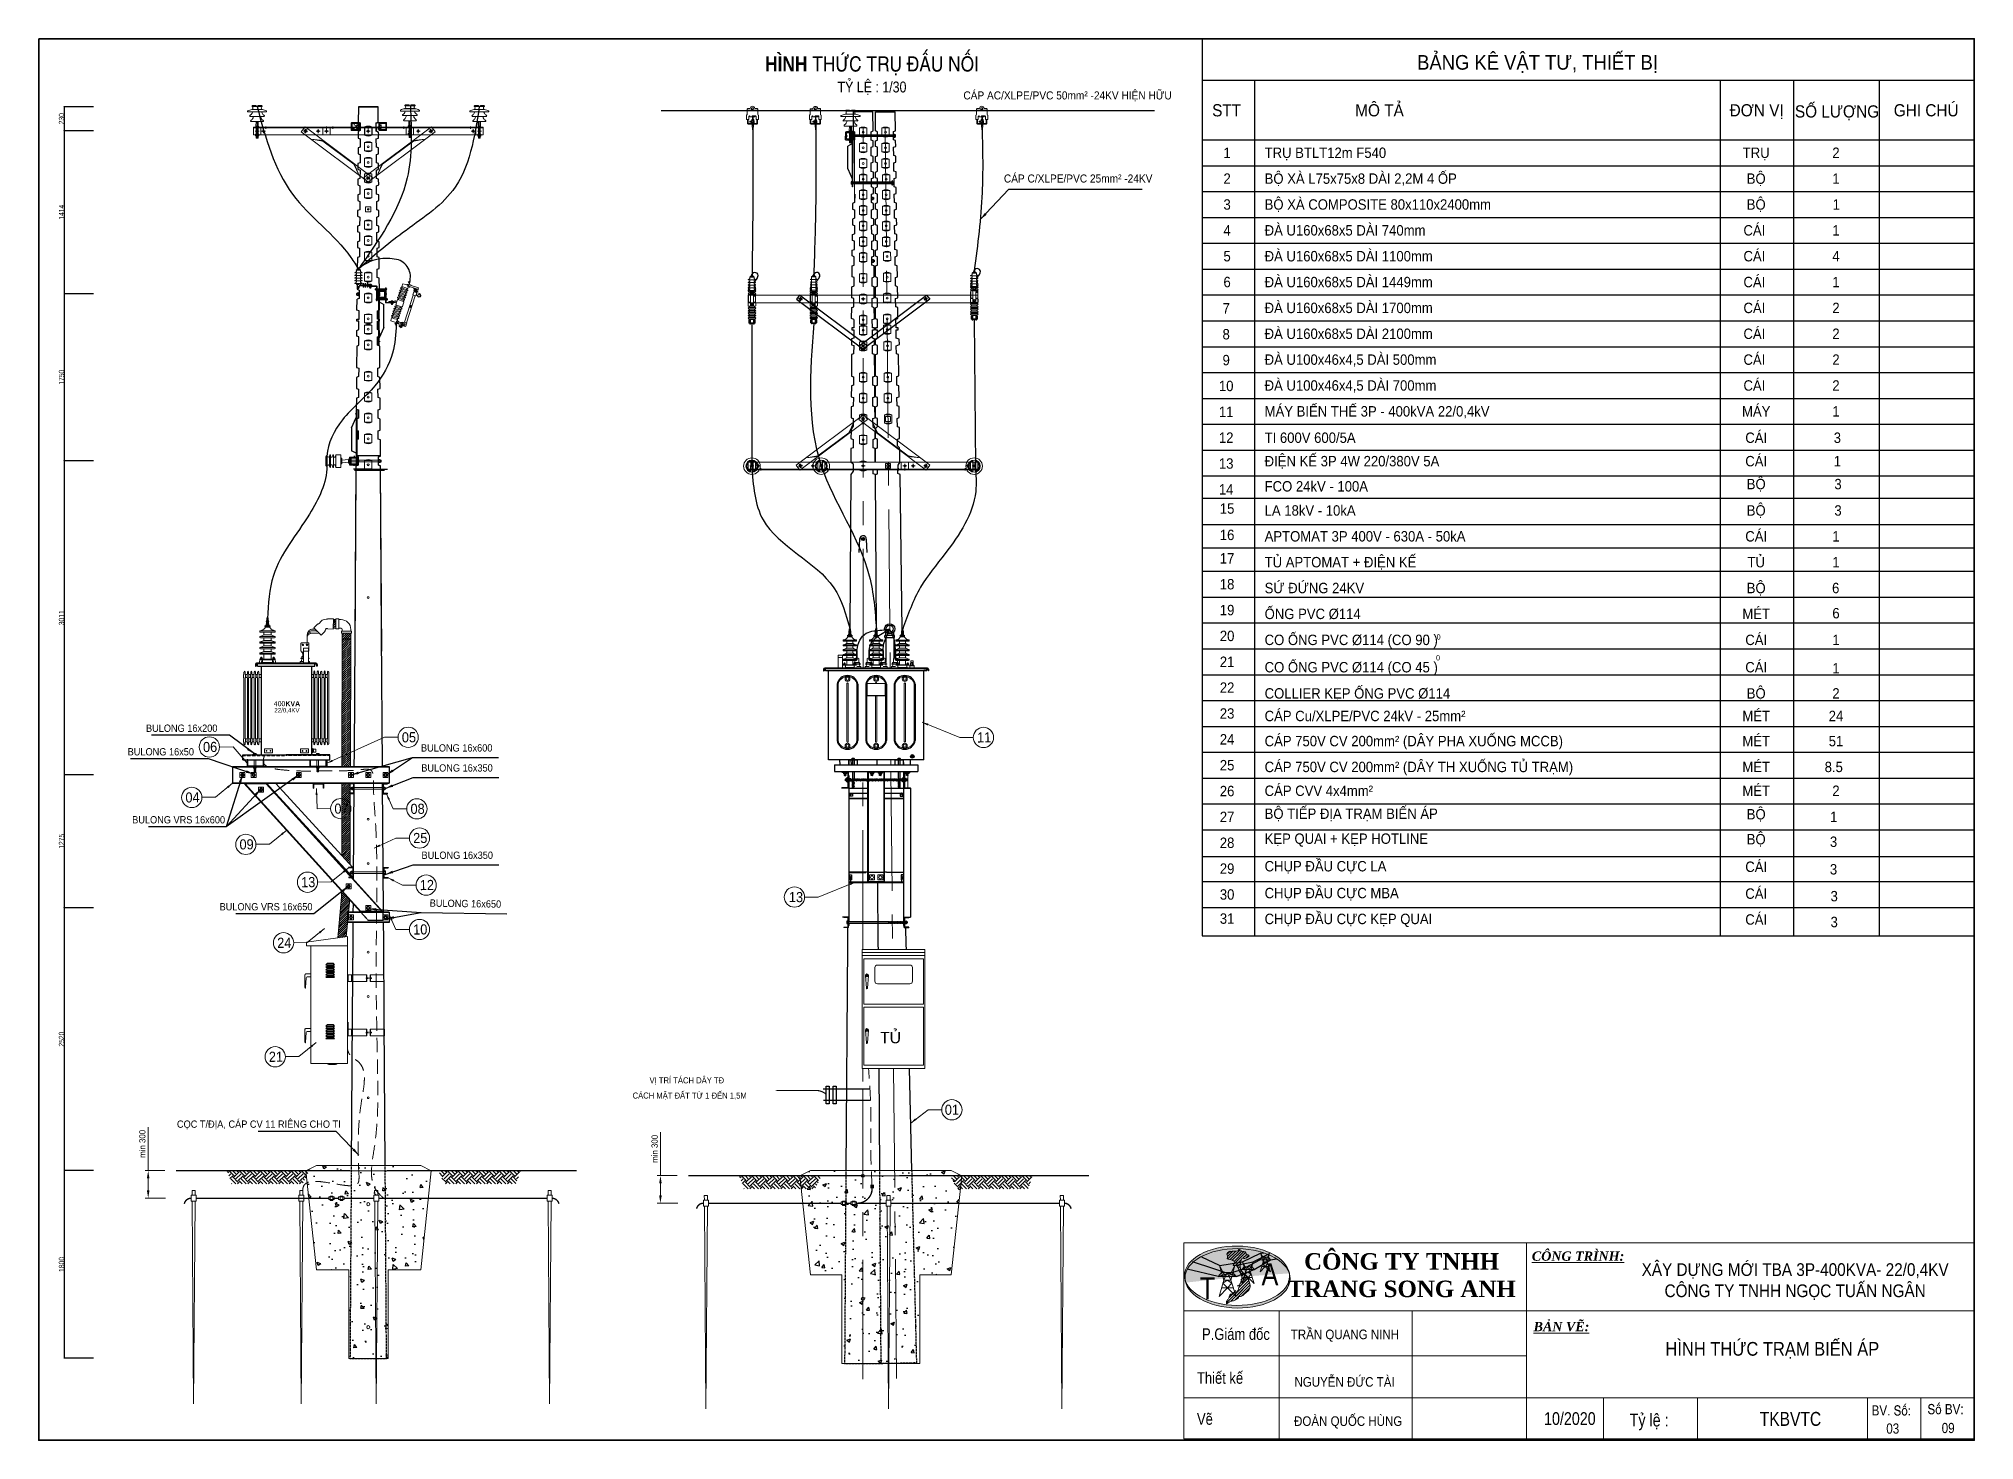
# Model space of a CAD drawing. Header units: millimetres. Extents: x -23083795 to 376618, y 113268 to 3804440.
# Drawn here: x 217200 to 235751, y 115941 to 129379 of the extents above; entities that cross this region are included whole.
import ezdxf
from ezdxf.enums import TextEntityAlignment as Align

# ---------------------------------------------------------------- set-up
doc = ezdxf.new("R2010")
doc.units = ezdxf.units.MM
doc.header["$LTSCALE"] = 6
for name, pattern in [('CENTER', [50.8, 31.75, -6.35, 6.35, -6.35]), ('DASHED', [19.05, 12.7, -6.35]), ('DASHED2', [9.525, 6.35, -3.175]), ('HIDDEN', [9.525, 6.35, -3.175]), ('HIDDEN2', [4.7625, 3.175, -1.5875])]:
    doc.linetypes.add(name, pattern=pattern)
for name, color, linetype in [('BULONG', 7, 'Continuous'), ('FRAME050', 6, 'Continuous'), ('KICHTHUOC', 3, 'Continuous'), ('LOP1', 7, 'Continuous'), ('Nen', 7, 'Continuous'), ('xlc', 3, 'Continuous')]:
    doc.layers.add(name, color=color, linetype=linetype)
for name, color, linetype, lineweight in [('Buon lon', 150, 'Continuous', 5), ('cap xuat', 251, 'Continuous', 30), ('Co ban', 3, 'Continuous', 13), ('Dau noi', 1, 'Continuous', 30), ('Dbao', 130, 'Continuous', 18), ('DIM', 4, 'Continuous', 13), ('duong', 2, 'Continuous', 15), ('Duong day', 5, 'Continuous', 30), ('duong tam', 30, 'CENTER', 5), ('Duongcoban', 4, 'Continuous', 30), ('FCO+LA', 150, 'Continuous', 5), ('FRAME035', 2, 'Continuous', 13), ('HTDLXDM', 220, 'Continuous', 30), ('kep quai U', 150, 'Continuous', 5), ('Khung', 7, 'Continuous', 20), ('Khung ten', 7, 'Continuous', 20), ('Net dam', 1, 'Continuous', 18), ('Net manh', 4, 'Continuous', 13), ('net rat manh', 150, 'Continuous', 5), ('Net trung binh', 7, 'Continuous', 15), ('netlonkhungten', 32, 'Continuous', 35), ('Netvua', 3, 'Continuous', 20), ('Ong PVC', 160, 'Continuous', 9), ('Su dung', 150, 'Continuous', 5), ('Text', 7, 'Continuous', 13), ('Truc', 6, 'Continuous', 9)]:
    doc.layers.add(name, color=color, linetype=linetype, lineweight=lineweight)
doc.styles.add('DIM', font='techl___.ttf', dxfattribs={"width": 0.9, "height": 50})
doc.styles.add('ktenBCKT_6o$0$VN', font='arial.ttf')
doc.styles.get("Standard").update_dxf_attribs({"font": 'VHELVCN_1.TTF', "height": 60})
doc.styles.add('VN', font='VHELVEN_0.TTF')
doc.styles.add('VNI-HELVE', font='VHELVEN_0.TTF', dxfattribs={"width": 0.9})
doc.styles.add('Vni-helvecondense', font='VHELVCN_1.TTF')
doc.styles.add('VNI-Time', font='VTIMESN_1.TTF', dxfattribs={"width": 0.9})
doc.dimstyles.new('D50', dxfattribs={"dimtxt": 60, "dimasz": 75, "dimexe": 30, "dimexo": 50, "dimgap": 25, "dimtad": 1, "dimdec": 0, "dimdsep": 46, "dimtxsty": 'VNI-HELVE', "dimcen": 0, "dimclrd": 256, "dimclre": 256, "dimclrt": 7, "dimadec": 0, "dimazin": 0, "dimtfac": 1, "dimtdec": 0, "dimtmove": 1, "dimatfit": 3, "dimfxl": 1, "dimtolj": 1, "dimtzin": 0, "dimlwd": -1, "dimlwe": -1, "dimarcsym": 0})
doc.dimstyles.new('TL1-1', dxfattribs={"dimtxt": 2, "dimasz": 1, "dimexe": 1, "dimexo": 1, "dimgap": 0.5, "dimtad": 1, "dimdec": 0, "dimlfac": 50, "dimzin": 0, "dimdsep": 46, "dimtxsty": 'DIM', "dimblk1": 'OBLIQUE', "dimblk2": 'OBLIQUE', "dimsah": 1, "dimcen": 0, "dimdle": 1, "dimclrd": 256, "dimclre": 256, "dimclrt": 256, "dimadec": 0, "dimazin": 0, "dimtfac": 1, "dimtdec": 0, "dimtofl": 0, "dimtmove": 0, "dimatfit": 3, "dimldrblk": 'OBLIQUE', "dimfxl": 1, "dimtolj": 1, "dimtzin": 0, "dimarcsym": 0})
pattern_1 = [(45, (67369.543, -111991.012), (-9.9007324, 9.9007324), [])]
pattern_2 = [(45, (92863.558, 65973.797), (-9.9007324, 9.9007324), [])]
pattern_3 = [(45, (-295998.596, 62239.36), (-13.5351939, 13.5351939), [])]

msp = doc.modelspace()

# ---------------------------------------------------------------- texts
at = {"insert": (225186.0621, 129023.97795), "char_height": 145.299, "width": 4924.7690109, "attachment_point": 5}
msp.add_mtext('{\\fVNI-Helve-Condense|b1|i0|c0|p2;HÌNH THÖÙC TRUÏ ÑAÁU NOÁI \\P\\fVNI-Helve-Condense|b0|i0|c0|p2;\\H0.7147x;TYÛ LEÄ : 1/30}', dxfattribs=at)
at = {"insert": (219578.62112, 122969.36877, -1.36858), "char_height": 48, "attachment_point": 5, "line_spacing_factor": 0.825}
msp.add_mtext('{\\f.VnArialH|b0|i0|c0|p34;400\\f.VnArialH|b1|i0|c0|p34;KVA\\f.VnArialH|b0|i0|c0|p34;\\P\\H0.875x;22/0,4KV}', dxfattribs=at)
at = {"insert": (225364.77918, 119801.20867), "char_height": 110, "attachment_point": 5}
msp.add_mtext('{\\fVNI-Aptima|b0|i0|c0|p2;T\\fArial|b0|i0|c0|p34;Ủ}', dxfattribs=at)
at = {"layer": 'HTDLXDM', "attachment_point": 2, "style": 'VNI-Time'}
for s, insert, char_height, width in [('XAÂY DÖÏNG MÔÙI TBA 3P-400KVA- 22/0,4KV\\PCOÂNG TY TNHH NGOÏC TUAÁN NGAÂN', (234033.81872, 117638.41267), 121.9354317, 4701.9070559), ('HÌNH THÖÙC TRAÏM BIEÁN AÙP', (233815.14197, 116883.16173), 131.3150803, 5063.5922141)]:
    msp.add_mtext(s, dxfattribs=dict(at, insert=insert, char_height=char_height, width=width))
at = {"layer": 'Text', "style": 'VNI-HELVE', "width": 0.9}
for s, height, p in [('BAÛNG KEÂ VAÄT TÖ, THIEÁT BÒ', 140.4, (231565.02109, 129152.23158)), ('CAÙP AC/XLPE/PVC 50mm² -24KV HIEÄN HÖÕU', 77.175, (227060.40692, 128835.21067, -1.36858)), ('STT', 117, (228584.95136, 128692.73896)), ('MOÂ TAÛ', 117, (230050.26394, 128692.73896)), ('ÑÔN VÒ', 117, (233665.22791, 128692.73896)), ('SOÁ LÖÔÏNG', 117, (234435.16813, 128681.7736)), ('GHI CHUÙ', 117, (235289.65924, 128692.73896)), ('1', 99.84, (228589.5357, 128285.3903)), ('TRUÏ', 99.84, (233660.61176, 128285.3903)), ('2', 99.84, (234425.27297, 128285.3903)), ('CAÙP C/XLPE/PVC 25mm² -24KV', 77.175, (227161.96061, 128038.51014, -1.36858)), ('2', 99.84, (228589.5357, 128037.47556)), ('BOÄ', 99.84, (233660.61176, 128037.47556)), ('1', 99.84, (234425.27297, 128037.47556)), ('3', 99.84, (228589.5357, 127789.56082)), ('BOÄ', 99.84, (233660.61176, 127789.56082)), ('1', 99.84, (234427.51216, 127789.56082)), ('4', 99.84, (228589.5357, 127541.64608)), ('CAÙI ', 99.84, (233660.61176, 127541.64608)), ('1', 99.84, (234425.27297, 127541.64608)), ('5', 99.84, (228589.5357, 127293.73133)), ('CAÙI ', 99.84, (233660.61176, 127293.73133)), ('4', 99.84, (234425.27297, 127293.73133)), ('6', 99.84, (228589.5357, 127045.81659)), ('CAÙI ', 99.84, (233660.61176, 127045.81659)), ('1', 99.84, (234425.27297, 127045.81659)), ('7', 99.84, (228580.72508, 126793.45277)), ('CAÙI ', 99.84, (233660.61176, 126797.90185)), ('2', 99.84, (234425.27297, 126797.90185)), ('8', 99.84, (228580.72508, 126545.53803)), ('CAÙI ', 99.84, (233660.61176, 126549.98711)), ('2', 99.84, (234425.27297, 126549.98711)), ('9', 99.84, (228580.72508, 126297.62329)), ('CAÙI ', 99.84, (233660.61176, 126302.07237)), ('2', 99.84, (234425.27297, 126302.07237)), ('10', 99.84, (228580.72508, 126049.70855)), ('CAÙI ', 99.84, (233660.61176, 126054.15763)), ('2', 99.84, (234425.27297, 126054.15763)), ('11', 99.84, (228580.72508, 125801.79381)), ('MAÙY', 99.84, (233660.61176, 125806.24289)), ('1', 99.84, (234425.27297, 125806.24289)), ('12', 99.84, (228580.72508, 125553.87906)), ('CAÙI', 99.84, (233660.61176, 125553.28891)), ('3', 99.84, (234438.59092, 125553.28891)), ('13', 99.84, (228580.72508, 125305.96432)), ('CAÙI', 99.84, (233660.61176, 125328.55931)), ('1', 99.84, (234438.59092, 125328.55931)), ('14', 99.84, (228580.72508, 125058.04958)), ('BOÄ', 99.84, (233660.61176, 125108.86895)), ('3', 99.84, (234444.77399, 125108.86895)), ('15', 99.84, (228589.5357, 124874.50921)), ('BOÄ', 99.84, (233660.61176, 124855.91497)), ('3', 99.84, (234444.77399, 124855.91497)), ('16', 99.84, (228589.5357, 124621.55523)), ('CAÙI', 99.84, (233660.61176, 124608.00023)), ('1', 99.84, (234425.27297, 124608.00023)), ('17', 99.84, (228589.5357, 124396.82563)), ('TUÛ', 99.84, (233660.61176, 124360.08549)), ('1', 99.84, (234425.27297, 124360.08549)), ('18', 99.84, (228589.5357, 124148.91089)), ('BOÄ', 99.84, (233660.61176, 124112.17075)), ('6', 99.84, (234422.65373, 124112.17075)), ('19', 99.84, (228589.5357, 123900.99615)), ('MEÙT', 99.84, (233660.61176, 123864.25601)), ('6', 99.84, (234425.27297, 123870.75132)), ('20', 99.84, (228589.5357, 123653.08141)), ('0', 49.92, (230616.63129, 123642.69972)), ('CAÙI', 99.84, (233660.61176, 123615.04242)), ('1', 99.84, (234425.27297, 123615.04242)), ('21', 99.84, (228589.5357, 123405.16667)), ('0', 49.92, (230611.23265, 123443.22928)), ('CAÙI', 99.84, (233660.61176, 123352.93753)), ('1', 99.84, (234425.27297, 123342.85622)), ('22', 99.84, (228589.5357, 123157.25193)), ('BOÄ', 99.84, (233660.61176, 123101.85351)), ('2', 99.84, (234425.27297, 123101.85351)), ('23', 99.84, (228589.5357, 122909.33719)), ('MEÙT', 99.84, (233660.61176, 122885.39777)), ('24', 99.84, (234425.27297, 122885.39777)), ('BULONG 16x200', 70, (218569.92815, 122768.14879, -1.36858)), ('24', 99.84, (228589.5357, 122661.42245)), ('MEÙT', 99.84, (233660.61176, 122644.75888)), ('51', 99.84, (234425.27297, 122644.75888)), ('BULONG 16x50', 70, (218369.80325, 122542.17742, -1.36858)), ('BULONG 16x600', 70, (221205.65772, 122579.17494, -1.36858)), ('25', 99.84, (228589.5357, 122413.50771)), ('MEÙT', 99.84, (233660.61176, 122396.84414)), ('8.5', 99.84, (234404.06422, 122396.84414)), ('BULONG 16x350', 70, (221208.58166, 122387.26845, -1.36858)), ('26', 99.84, (228589.5357, 122165.59297)), ('MEÙT', 99.84, (233660.61176, 122168.24812)), ('2', 99.84, (234425.27297, 122168.24812)), ('BULONG VRS 16x600', 70, (218540.49269, 121890.18016, -1.36858)), ('27', 99.84, (228589.5357, 121917.67823)), ('BOÄ', 99.84, (233660.61176, 121943.05051)), ('1', 99.84, (234403.99402, 121918.75845)), ('28', 99.84, (228589.5357, 121669.76349)), ('BOÄ', 99.84, (233660.61176, 121704.02397)), ('3', 99.84, (234401.91198, 121679.7319)), ('BULONG 16x350', 70, (221210.95518, 121550.24292, -1.36858)), ('CAÙI', 99.84, (233660.61176, 121439.69431)), ('29', 99.84, (228589.5357, 121421.84875)), ('3', 99.84, (234401.91198, 121415.40224)), ('30', 99.84, (228589.5357, 121173.934)), ('CAÙI', 99.84, (233660.61176, 121182.18154)), ('3', 99.84, (234408.16311, 121157.88947)), ('BULONG VRS 16x650', 70, (219378.14583, 121056.41152, -1.36858)), ('31', 99.84, (228589.5357, 120942.68283)), ('CAÙI', 99.84, (233660.61176, 120934.2668)), ('3', 99.84, (234408.16311, 120909.97473)), ('01', 97.2, (225951.84398, 119109.92083, -1.36858)), ('COÏC T/ÑÒA, CAÙP CV 11 RIEÂNG CHO TI', 70, (219309.22124, 118972.13088, -1.36858))]:
    msp.add_text(s, height=height, dxfattribs=at).set_placement(p, align=Align.MIDDLE_CENTER)
for s, p in [('TRUÏ BTLT12m F540', (228949.20068, 128285.3903)), ('BOÄ XAØ L75x75x8 DAØI 2,2M 4 OÁP', (228949.20068, 128037.47556)), ('BOÄ XAØ COMPOSITE 80x110x2400mm', (228949.20068, 127789.56082)), ('ÑAØ U160x68x5 DAØI 740mm', (228949.20068, 127541.64608)), ('ÑAØ U160x68x5 DAØI 1100mm', (228949.20068, 127293.73133)), ('ÑAØ U160x68x5 DAØI 1449mm', (228949.20068, 127045.81659)), ('ÑAØ U160x68x5 DAØI 1700mm', (228949.20068, 126797.90185)), ('ÑAØ U160x68x5 DAØI 2100mm', (228949.20068, 126549.98711)), ('ÑAØ U100x46x4,5 DAØI 500mm', (228949.20068, 126302.07237)), ('ÑAØ U100x46x4,5 DAØI 700mm', (228949.20068, 126054.15763)), ('MAÙY BIEÁN THEÁ 3P - 400kVA 22/0,4kV', (228949.20068, 125806.24289)), ('TI 600V 600/5A', (228949.20068, 125553.28891)), ('ÑIEÄN KEÁ 3P 4W 220/380V 5A', (228949.20068, 125328.55931)), ('FCO 24kV - 100A', (228949.20068, 125087.24978)), ('LA 18kV - 10kA', (228949.20068, 124855.91497)), ('APTOMAT 3P 400V - 630A - 50kA', (228949.20068, 124608.00023)), ('TUÛ APTOMAT + ÑIEÄN KEÁ', (228949.20068, 124360.08549)), ('SÖÙ ÑÖÙNG 24KV', (228949.20068, 124112.17075)), ('OÁNG PVC Þ114', (228949.20068, 123864.25601)), ('CO OÁNG PVC Þ114 (CO 90 )', (228949.20068, 123615.04242)), ('CO OÁNG PVC Þ114 (CO 45 )', (228949.20068, 123352.93753)), ('COLLIER KEÏP OÁNG PVC Þ114', (228949.20068, 123101.85351)), ('CAÙP Cu/XLPE/PVC 24kV - 25mm²', (228949.20068, 122885.39777)), ('CAÙP 750V CV 200mm² (DAÂY PHA XUOÁNG MCCB)', (228949.20068, 122644.75888)), ('CAÙP 750V CV 200mm² (DAÂY TH XUOÁNG TUÛ TRAÏM)', (228949.20068, 122396.84414)), ('CAÙP CVV 4x4mm²', (228949.20068, 122168.24812)), ('BOÄ TIEÁP ÑÒA TRAÏM BIEÁN AÙP', (228949.20068, 121948.29338)), ('KEÏP QUAI + KEÏP HOTLINE', (228949.20068, 121709.26683)), ('CHUÏP ÑAÀU CÖÏC LA', (228949.20068, 121444.93717)), ('CHUÏP ÑAÀU CÖÏC MBA', (228949.20068, 121187.4244)), ('CHUÏP ÑAÀU CÖÏC KEÏP QUAI', (228949.20068, 120939.50966))]:
    msp.add_text(s, height=99.84, dxfattribs=at).set_placement(p, align=Align.MIDDLE_LEFT)
for s, height, rotation, p in [('06', 97.2, 0.763932409, (218842.24263, 122588.35908, -1.36858)), ('05', 97.2, 0.763932409, (220747.7936, 122681.26634, -1.36858)), ('11', 97.2, 0.763932409, (226261.18603, 122680.20599, -1.36858)), ('04', 97.2, 0.763932409, (218673.64892, 122104.5901, -1.36858)), ('07', 97.2, 0.763932409, (220101.57602, 121997.2478, -1.36858)), ('08', 97.2, 0.763932409, (220830.92152, 121995.34965, -1.36858)), ('09', 97.2, 0.763932409, (219191.84417, 121654.59366, -1.36858)), ('25', 97.2, 0.763932409, (220856.37648, 121715.74875, -1.36858)), ('13', 97.2, 0.763932409, (219782.59444, 121292.0877, -1.36858)), ('12', 97.2, 0.763932409, (220919.97336, 121264.48145, -1.36858)), ('13', 97.2, 359.236067591, (224457.56741, 121149.31885, -1.36858)), ('BULONG 16x650', 70, 359.126654738, (221289.49548, 121086.89926, -1.36858)), ('10', 97.2, 0.763932409, (220856.34731, 120838.64047, -1.36858)), ('24', 97.2, 0.763932409, (219553.31357, 120711.03905, -1.36858)), ('21', 97.2, 0.763932409, (219473.28446, 119618.15697, -1.36858))]:
    msp.add_text(s, height=height, rotation=rotation, dxfattribs=at).set_placement(p, align=Align.MIDDLE_CENTER)
for s, p in [('CAÙCH MAËT ÑAÁT TÖØ 1 ÑEÁN 1,5M', (222891.87496, 119217.07626)), ('VÒ TRÍ TAÙCH DAÂY TÑ', (223053.86966, 119362.85556))]:
    msp.add_text(s, height=58.14, dxfattribs=at).set_placement(p)
at = {"layer": 'Text'}
for s, p in [('A', (228919.34377, 117426.04744)), ('T', (228328.40011, 117292.69708))]:
    msp.add_text(s, height=211.85281, dxfattribs=at).set_placement(p)
at = {"layer": 'Text', "style": 'VNI-Time', "width": 0.9}
for s, p in [('TRAÀN QUANG NINH', (229718.58691, 116910.21288)), ('NGUYEÃN ÑÖÙC TAØI', (229715.25592, 116454.46532)), ('ÑOAØN QUOÁC HUØNG', (229750.15969, 116078.60761))]:
    msp.add_text(s, height=91.8265811, dxfattribs=at).set_placement(p, align=Align.CENTER)
at = {"layer": 'Text', "style": 'Vni-helvecondense'}
for s, p in [('BV. Soá: ', (234767.02509, 116178.59889)), (' Soá BV: ', (235271.21958, 116190.91749))]:
    msp.add_text(s, height=97.162468, dxfattribs=at).set_placement(p)
for s, p in [('03', (234969.22159, 116004.83955)), ('09', (235500.24057, 116010.09748))]:
    msp.add_text(s, height=97.162468, dxfattribs=at).set_placement(p, align=Align.CENTER)
at = {"layer": 'Text'}
for s, insert, char_height, width, attachment_point, style in [('{\\fTimes New Roman|b1|i0|c0|p18;CÔNG TY TNHH\\PTRANG SONG ANH}', (230262.20605, 117734.91524), 157.958117, 2772.1649537, 2, 'VN'), ('{\\fTimes New Roman|b1|i1|c0|p18;\\LCÔNG TRÌNH: }', (231953.04395, 117705.9671), 89.0698045, 3887.9250191, 5, 'ktenBCKT_6o$0$VN'), ('{\\fTimes New Roman|b1|i1|c0|p18;\\LBẢN VẼ: }', (231793.9385, 117029.84703), 89.0698045, 3887.9250191, 5, 'ktenBCKT_6o$0$VN'), ('{\\fArial|b0|i0|c0|p34;\\W0.8;P.\\fArial|b0|i0|c238|p34;G\\fArial|b0|i0|c0|p34;iám\\fArial|b0|i0|c238|p34; đ\\fArial|b0|i0|c0|p34;ốc}', (228349.1691, 116957.84459), 111.3372556, 1242.3129983, 4, 'VN'), ('{\\fArial|b0|i0|c238|p34;\\W0.8;Thi\\fArial|b0|i0|c0|p34;ết kế }', (228300.65398, 116537.46398), 111.3372556, 1242.3129983, 4, 'VN'), ('{\\fArial|b0|i0|c0|p34;\\W0.8;Vẽ}', (228300.65398, 116144.42034), 111.3372556, 1242.3129983, 4, 'VN'), ('{\\W0.8;10\\fArial|b0|i0|c238|p34;/20\\fArial|b0|i0|c0|p34;20}', (231627.21918, 116148.02961), 122.4709812, 785.7702888, 4, 'VN'), ('{\\fArial|b0|i0|c238|p34;\\W0.8;T\\fArial|b0|i0|c0|p34;ỷ lệ : }', (232448.1419, 116116.20424), 122.4709812, 1366.5442981, 4, 'VN'), ('{\\W0.8;TKBVTC}', (233694.3261, 116144.85591), 133.6047067, 1242.3129983, 4, 'VN')]:
    msp.add_mtext(s, dxfattribs=dict(at, insert=insert, char_height=char_height, width=width, attachment_point=attachment_point, style=style))

# ---------------------------------------------------------------- blocks, each defined once
blk = doc.blocks.new('*D185')
at = {"layer": 'Defpoints', "color": 0}
for p in [(218459, 118526), (218249, 118262), (218464, 118262)]:
    blk.add_point(p, dxfattribs=at)
at = {"layer": 'DIM'}
for p, q in [((218249, 118944), (218249, 118526)), ((218409, 118526), (218219, 118526)), ((218249, 118451), (218249, 118337)), ((218414, 118262), (218219, 118262))]:
    blk.add_line(p, q, dxfattribs=at)
for points in [[(218236, 118451), (218261, 118451), (218249, 118526)], [(218236, 118337), (218261, 118337), (218249, 118262)]]:
    blk.add_solid(points, dxfattribs=at)
at = {"layer": 'DIM', "color": 7, "insert": (218193, 118783), "char_height": 60, "attachment_point": 5, "rotation": 90, "style": 'VNI-HELVE'}
blk.add_mtext('\\A1;min 300', dxfattribs=at)
blk = doc.blocks.new('*D186')
at = {"layer": 'Defpoints', "color": 0}
for p in [(223369, 118478), (223158, 118214), (223374, 118214)]:
    blk.add_point(p, dxfattribs=at)
at = {"layer": 'DIM'}
for p, q in [((223158, 118896), (223158, 118478)), ((223319, 118478), (223128, 118478)), ((223158, 118403), (223158, 118289)), ((223324, 118214), (223128, 118214))]:
    blk.add_line(p, q, dxfattribs=at)
for points in [[(223146, 118403), (223171, 118403), (223158, 118478)], [(223146, 118289), (223171, 118289), (223158, 118214)]]:
    blk.add_solid(points, dxfattribs=at)
at = {"layer": 'DIM', "color": 7, "insert": (223103, 118735), "char_height": 60, "attachment_point": 5, "rotation": 90, "style": 'VNI-HELVE'}
blk.add_mtext('\\A1;min 300', dxfattribs=at)
blk = doc.blocks.new('COTLOGO')
at = {"layer": 'Khung'}
for p, q in [((31212.1, 146981.8), (31220.3, 146966)), ((31216.6, 146966), (31212.1, 146981.8)), ((31238.4, 146966.1), (31246.5, 146981.8)), ((31246.5, 146981.8), (31242.1, 146966.5)), ((31246.5, 146981.8), (31242.1, 146966.5)), ((31209, 146956.8), (31216.6, 146966)), ((31219.3, 146956.8), (31209, 146956.8)), ((31221.5, 146949), (31210.6, 146911.5)), ((31220.3, 146966), (31216.6, 146966)), ((31219.3, 146956.8), (31216.6, 146966)), ((31225, 146956.8), (31219.3, 146956.8)), ((31221.5, 146949), (31219.3, 146956.8)), ((31229.3, 146949), (31219.3, 146941.7)), ((31219.3, 146941.7), (31229.7, 146931.8)), ((31220.3, 146966), (31238.6, 146966.4)), ((31220.3, 146966), (31225, 146956.8)), ((31229.3, 146966.2), (31221.5, 146949)), ((31237.1, 146949), (31221.5, 146949)), ((31225, 146956.8), (31233.6, 146956.8)), ((31237.1, 146949), (31229.3, 146966.2)), ((31239.4, 146942.1), (31229.3, 146949)), ((31229.7, 146931.8), (31239.4, 146942.1)), ((31233.6, 146956.8), (31238.4, 146966.1)), ((31233.6, 146956.8), (31239.3, 146956.8)), ((31239.3, 146956.8), (31237.1, 146949)), ((31249.6, 146911.5), (31237.1, 146949)), ((31238.6, 146966.4), (31242.1, 146966.5)), ((31242.1, 146966.5), (31239.3, 146956.8)), ((31249.6, 146956.8), (31239.3, 146956.8)), ((31242.1, 146966.5), (31249.6, 146956.8)), ((31210.6, 146911.5), (31229.7, 146931.8)), ((31216.5, 146931.8), (31242.8, 146931.8)), ((31229.7, 146931.8), (31249.6, 146911.5))]:
    blk.add_line(p, q, dxfattribs=at)
blk.add_lwpolyline([(31237.1, 146949), (31229.3, 146966.2), (31221.5, 146949)], dxfattribs=at)
blk = doc.blocks.new('kep hotline')
at = {"layer": 'net rat manh', "ltscale": 10}
for p, q in [((113095, 160180), (113095, 160167)), ((113097, 160165), (113100, 160165)), ((113098, 160162), (113108, 160165)), ((113098, 160163), (113102, 160165)), ((113098, 160161), (113110, 160164)), ((113098, 160163), (113099, 160164)), ((113098, 160163), (113099, 160163)), ((113098, 160162), (113099, 160163)), ((113098, 160162), (113099, 160161)), ((113098, 160159), (113110, 160162)), ((113098, 160158), (113110, 160161)), ((113098, 160161), (113099, 160161)), ((113098, 160161), (113099, 160160)), ((113098, 160159), (113099, 160160)), ((113098, 160156), (113110, 160159)), ((113098, 160159), (113099, 160159)), ((113098, 160159), (113099, 160159)), ((113098, 160158), (113099, 160159)), ((113098, 160155), (113110, 160158)), ((113098, 160158), (113099, 160157)), ((113098, 160158), (113099, 160157)), ((113098, 160156), (113099, 160157)), ((113098, 160156), (113099, 160156)), ((113098, 160153), (113110, 160156)), ((113098, 160155), (113099, 160156)), ((113098, 160155), (113099, 160154)), ((113098, 160152), (113110, 160155)), ((113098, 160153), (113099, 160154)), ((113098, 160152), (113099, 160153)), ((113098, 160153), (113099, 160153)), ((113098, 160150), (113110, 160153)), ((113098, 160152), (113099, 160151)), ((113098, 160150), (113099, 160151)), ((113098, 160150), (113099, 160150)), ((113110, 160150), (113098, 160150)), ((113098, 160150), (113098, 160141)), ((113101, 160139), (113098, 160141)), ((113099, 160163), (113105, 160165)), ((113099, 160164), (113100, 160165)), ((113099, 160161), (113109, 160164)), ((113099, 160160), (113109, 160163)), ((113099, 160159), (113109, 160161)), ((113099, 160159), (113109, 160161)), ((113099, 160157), (113109, 160160)), ((113099, 160157), (113109, 160160)), ((113099, 160157), (113109, 160160)), ((113099, 160157), (113109, 160160)), ((113099, 160156), (113109, 160158)), ((113099, 160156), (113109, 160158)), ((113099, 160154), (113109, 160157)), ((113099, 160154), (113109, 160157)), ((113099, 160154), (113109, 160157)), ((113099, 160154), (113109, 160157)), ((113099, 160153), (113109, 160155)), ((113099, 160153), (113109, 160155)), ((113099, 160151), (113109, 160154)), ((113099, 160151), (113109, 160154)), ((113099, 160150), (113109, 160153)), ((113099, 160150), (113109, 160153)), ((113099, 160150), (113109, 160150)), ((113099, 160150), (113099, 160150)), ((113109, 160165), (113100, 160165)), ((113101, 160150), (113110, 160152)), ((113101, 160139), (113107, 160139)), ((113102, 160233), (113102, 160167)), ((113104, 160235), (113104, 160235)), ((113104, 160150), (113109, 160151)), ((113104, 160150), (113109, 160151)), ((113106, 160198), (113106, 160233)), ((113111, 160210), (113106, 160210)), ((113106, 160198), (113112, 160197)), ((113106, 160181), (113112, 160183)), ((113106, 160167), (113106, 160181)), ((113107, 160150), (113110, 160151)), ((113107, 160139), (113110, 160141)), ((113108, 160165), (113111, 160165)), ((113109, 160164), (113109, 160165)), ((113109, 160163), (113110, 160164)), ((113110, 160164), (113109, 160164)), ((113110, 160162), (113109, 160163)), ((113109, 160161), (113110, 160162)), ((113109, 160160), (113110, 160161)), ((113110, 160161), (113109, 160161)), ((113110, 160159), (113109, 160160)), ((113109, 160158), (113110, 160159)), ((113110, 160158), (113109, 160158)), ((113109, 160157), (113110, 160158)), ((113110, 160156), (113109, 160157)), ((113109, 160155), (113110, 160156)), ((113110, 160155), (113109, 160155)), ((113109, 160154), (113110, 160155)), ((113110, 160153), (113109, 160154)), ((113110, 160152), (113109, 160153)), ((113109, 160153), (113110, 160153)), ((113109, 160151), (113110, 160152)), ((113110, 160151), (113109, 160151)), ((113109, 160150), (113110, 160151)), ((113110, 160141), (113110, 160150)), ((113112, 160183), (113112, 160197)), ((113113, 160167), (113113, 160208)), ((113114, 160200), (113113, 160200)), ((113113, 160179), (113113, 160200)), ((113114, 160179), (113113, 160179)), ((113114, 160179), (113114, 160200)), ((113114, 160196), (113114, 160194)), ((113114, 160195), (113114, 160194)), ((113114, 160195), (113114, 160194)), ((113114, 160195), (113114, 160194)), ((113114, 160194), (113114, 160186)), ((113114, 160192), (113114, 160192)), ((113114, 160192), (113114, 160192)), ((113114, 160190), (113114, 160190)), ((113114, 160188), (113114, 160187)), ((113114, 160188), (113114, 160187)), ((113114, 160186), (113114, 160185)), ((113114, 160186), (113114, 160184)), ((113114, 160185), (113114, 160185)), ((113120, 160198), (113115, 160198)), ((113120, 160194), (113115, 160194)), ((113120, 160186), (113115, 160186)), ((113120, 160182), (113115, 160182)), ((113121, 160196), (113121, 160194)), ((113121, 160195), (113124, 160185)), ((113121, 160195), (113121, 160194)), ((113121, 160195), (113122, 160194)), ((113121, 160194), (113123, 160186)), ((113121, 160194), (113123, 160186)), ((113121, 160194), (113121, 160194)), ((113121, 160194), (113121, 160186)), ((113121, 160192), (113123, 160185)), ((113121, 160190), (113122, 160186)), ((113121, 160190), (113122, 160186)), ((113121, 160188), (113121, 160185)), ((113121, 160185), (113122, 160186)), ((113121, 160186), (113121, 160184)), ((113121, 160185), (113121, 160185)), ((113123, 160195), (113122, 160194)), ((113122, 160194), (113124, 160186)), ((113122, 160194), (113124, 160186)), ((113122, 160186), (113123, 160185)), ((113123, 160195), (113125, 160185)), ((113124, 160195), (113123, 160194)), ((113123, 160195), (113123, 160194)), ((113123, 160194), (113126, 160186)), ((113123, 160194), (113126, 160186)), ((113123, 160186), (113124, 160185)), ((113123, 160185), (113123, 160186)), ((113125, 160195), (113124, 160194)), ((113124, 160195), (113124, 160194)), ((113124, 160195), (113126, 160185)), ((113124, 160194), (113127, 160186)), ((113124, 160194), (113127, 160186)), ((113124, 160194), (113127, 160186)), ((113124, 160194), (113127, 160186)), ((113124, 160185), (113124, 160186)), ((113124, 160186), (113125, 160185)), ((113125, 160195), (113126, 160194)), ((113125, 160195), (113127, 160185)), ((113125, 160185), (113126, 160186)), ((113126, 160195), (113127, 160194)), ((113126, 160195), (113129, 160185)), ((113126, 160195), (113126, 160194)), ((113126, 160194), (113128, 160186)), ((113126, 160194), (113128, 160186)), ((113126, 160186), (113126, 160185)), ((113126, 160185), (113127, 160186)), ((113127, 160195), (113130, 160185)), ((113127, 160195), (113128, 160194)), ((113127, 160195), (113127, 160194)), ((113127, 160194), (113129, 160186)), ((113127, 160194), (113129, 160186)), ((113127, 160186), (113127, 160185)), ((113127, 160185), (113128, 160186)), ((113129, 160195), (113128, 160194)), ((113128, 160194), (113130, 160186)), ((113128, 160186), (113129, 160185)), ((113130, 160195), (113129, 160194)), ((113129, 160195), (113131, 160185)), ((113129, 160195), (113129, 160194)), ((113129, 160194), (113132, 160186)), ((113129, 160186), (113130, 160185)), ((113129, 160185), (113129, 160186)), ((113130, 160195), (113132, 160187)), ((113131, 160195), (113130, 160194)), ((113130, 160195), (113130, 160194)), ((113130, 160194), (113132, 160189)), ((113130, 160186), (113131, 160185)), ((113130, 160185), (113130, 160186)), ((113131, 160195), (113132, 160191)), ((113131, 160195), (113132, 160194)), ((113131, 160185), (113132, 160186)), ((113132, 160194), (113132, 160193)), ((113132, 160185), (113132, 160193)), ((113132, 160186), (113132, 160185))]:
    blk.add_line(p, q, dxfattribs=at)
for points in [[(113097, 160195), (113097, 160199, 0.414214), (113096, 160200), (113093, 160200, 0.414214), (113092, 160199), (113092, 160181, 0.414214), (113093, 160180), (113096, 160180, 0.414214), (113097, 160181), (113097, 160185)], [(113102, 160210), (113097, 160210, 0.414214), (113095, 160208), (113095, 160200)], [(113100, 160195), (113100, 160199, -0.414214), (113101, 160200), (113102, 160200)], [(113102, 160180), (113101, 160180, -0.414214), (113100, 160181), (113100, 160185)]]:
    blk.add_lwpolyline(points, format="xyb", dxfattribs=at)
for points in [[(113092, 160195), (113092, 160185)], [(113102, 160195), (113097, 160195)], [(113097, 160185), (113102, 160185)], [(113101, 160139), (113101, 160114)], [(113107, 160114), (113107, 160139)]]:
    blk.add_lwpolyline(points, dxfattribs=at)
for centre, radius, start, end in [((113097, 160190), 5, 90, 270), ((113097, 160167), 2, 180, 270), ((113100, 160167), 2, 270, 0), ((113104, 160114), 3, 180, 0), ((113104, 160233), 2, 90, 180), ((113104, 160233), 2, 0, 90), ((113108, 160167), 2, 180, 270), ((113111, 160208), 2, 0, 90), ((113111, 160167), 2, 270, 0), ((113117, 160196), 2.88, 135.7613, 224.2387), ((113125, 160190), 10.6, 157.3801, 202.6199), ((113117, 160184), 2.88, 135.7613, 224.2387), ((113118, 160196), 2.88, 315.7613, 44.2387), ((113110, 160190), 10.6, 337.3801, 22.6199), ((113118, 160184), 2.88, 315.7613, 44.2387)]:
    blk.add_arc(centre, radius, start, end, dxfattribs=at)
blk = doc.blocks.new('s2')
at = {"layer": 'Text', "color": 245}
for p, q in [((23687, 4723), (23784, 4723)), ((23710, 4675), (23784, 4675)), ((23784, 4748), (23726, 4748)), ((23775, 4788), (23732, 4788)), ((23784, 4781), (23732, 4781)), ((23784, 4751), (23732, 4751)), ((23773, 4792), (23735, 4792)), ((23784, 4781), (23837, 4781)), ((23784, 4751), (23837, 4751)), ((23784, 4748), (23842, 4748)), ((23882, 4723), (23784, 4723)), ((23859, 4675), (23784, 4675)), ((23794, 4788), (23837, 4788)), ((23796, 4792), (23834, 4792))]:
    blk.add_line(p, q, dxfattribs=at)
blk.add_lwpolyline([(23745, 4675, -0.142789), (23731, 4642, 0.008387), (23717, 4628, 0.841616), (23720, 4619), (23784, 4619), (23849, 4619, 0.841616), (23852, 4628, 0.008387), (23838, 4642, -0.142789), (23824, 4675)], format="xyb", dxfattribs=at)
for centre, radius, start, end in [((23687, 4729), 6.57, 128.4953, 270.0848), ((23734, 4651), 97.4, 94.4415, 121.4968), ((23709, 4680), 5.25, 115.3847, 277.3944), ((23659, 4757), 86.7, 303.7476, 315.8635), ((23686, 4728), 47.6, 318.24, 352.8721), ((23732, 4744), 6.69, 88.4025, 139.5225), ((23732, 4785), 3.57, 100.3889, 259.6111), ((23736, 4788), 4.12, 98.4897, 180.3077), ((23719, 4766), 20, 310.4497, 49.5503), ((23771, 4789), 3.82, 19.1895, 55.5758), ((24874, 5169), 1163, 199.0024, 199.3988), ((23779, 4783), 2.36, 195.7436, 254.5488), ((23790, 4783), 2.36, 285.4512, 344.2564), ((22695, 5169), 1163, 340.6012, 340.9976), ((23798, 4789), 3.82, 124.4242, 160.8105), ((23850, 4766), 20, 130.4497, 229.5503), ((23833, 4788), 4.12, 359.6923, 81.5103), ((23883, 4728), 47.6, 187.1279, 221.76), ((23836, 4785), 3.57, 280.3889, 79.6111), ((23837, 4744), 6.69, 40.4775, 91.5975), ((23835, 4651), 97.4, 58.5032, 85.5585), ((23910, 4757), 86.7, 224.1365, 236.2524), ((23859, 4680), 5.25, 262.6056, 64.6153), ((23882, 4729), 6.57, 269.9152, 51.5047)]:
    blk.add_arc(centre, radius, start, end, dxfattribs=at)
blk = doc.blocks.new('sudung')
blk.add_blockref('s2', (-23784, -4619))
blk = doc.blocks.new('SD')
at = {"layer": 'Text', "color": 245}
for p, q in [((-13, 9), (-18, 3)), ((-18, 3), (18, 3)), ((-18, 3), (-18, 0)), ((-17, 0), (17, 0)), ((-13, 9), (-12, 62)), ((-13, 9), (13, 9)), ((-10, -75), (-10, 0)), ((0, 62), (0, -121)), ((10, -75), (10, 0)), ((12, 62), (13, 9)), ((13, 9), (18, 3)), ((18, 3), (18, 0)), ((-18, -75), (-18, -84)), ((-18, -75), (18, -75)), ((-18, -84), (-18, -94)), ((18, -84), (-18, -84)), ((-12, -97), (13, -97)), ((-10, -35), (10, -35)), ((-10, -121), (-10, -97)), ((-10, -121), (10, -121)), ((-8, -75), (-8, -35)), ((-8, -121), (-8, -97)), ((-6, -86), (-6, -94)), ((7, -86), (7, -94)), ((8, -75), (8, -35)), ((8, -121), (8, -97)), ((10, -121), (10, -97)), ((18, -75), (18, -84)), ((18, -84), (18, -94))]:
    blk.add_line(p, q, dxfattribs=at)
for centre, radius, start, end in [((-17, 0), 0.5, 180, 270), ((17, 0), 0.5, 270, 0), ((17, 3), 0.5, 0, 38.0581), ((-12, -91), 7.51, 38.1508, 141.8492), ((-12, -89), 7.51, 218.1508, 321.8492), ((0, -92), 8.52, 41.4227, 138.5773), ((0, -88), 8.52, 221.4227, 318.5773), ((12, -90), 6.52, 33.9737, 146.0263), ((12, -90), 6.52, 213.9737, 326.0263)]:
    blk.add_arc(centre, radius, start, end, dxfattribs=at)
blk.add_blockref('sudung', (0, 62))
blk = doc.blocks.new('bulon vrs tru gep')
at = {"color": 9, "linetype": 'CENTER', "ltscale": 100}
for p, q in [((-14, 0), (19, 0)), ((436, 0), (416, 0))]:
    blk.add_line(p, q, dxfattribs=at)
at = {"color": 9, "linetype": 'HIDDEN', "ltscale": 100}
for p, q in [((14, 0), (-8, 0)), ((426, -9), (431, -9))]:
    blk.add_line(p, q, dxfattribs=at)
at = {"color": 1}
for p, q in [((-5, -25), (-5, 25)), ((-5, 14), (-5, 14)), ((426, -25), (426, 25)), ((-5, -14), (-5, -14))]:
    blk.add_line(p, q, dxfattribs=at)
at = {"color": 9, "linetype": 'HIDDEN', "ltscale": 150}
blk.add_line((-5, 8), (2, 8), dxfattribs=at)
at = {"color": 1, "linetype": 'HIDDEN', "ltscale": 150}
for p, q in [((8, 8), (-5, 8)), ((0, -25), (0, 25)), ((2, 8), (2, -8)), ((6, 8), (6, -8)), ((431, -25), (431, 25)), ((431, 14), (438, 14)), ((438, -14), (438, 14)), ((438, 14), (445, 14)), ((440, 5), (445, 5)), ((-5, -8), (8, -8)), ((431, -14), (438, -14)), ((438, -14), (445, -14)), ((445, -6), (440, -6))]:
    blk.add_line(p, q, dxfattribs=at)
blk.add_line((0, 8), (0, -8))
at = {"color": 1, "linetype": 'HIDDEN', "ltscale": 100}
for p, q in [((197, 8), (197, 8)), ((197, -8), (197, -8))]:
    blk.add_line(p, q, dxfattribs=at)
at = {"color": 1, "linetype": 'HIDDEN', "ltscale": 20}
for p, q in [((431, 9), (426, 9)), ((431, -9), (426, -9))]:
    blk.add_line(p, q, dxfattribs=at)
at = {"color": 1, "linetype": 'HIDDEN', "ltscale": 150}
for centre, radius, start, end in [((-19, 0), 6.81, 311.4227, 48.5773), ((444, 9), 6.01, 128.1508, 231.8492), ((445, 0), 6.81, 131.4227, 228.5773), ((443, -10), 5.22, 123.9737, 236.0263)]:
    blk.add_arc(centre, radius, start, end, dxfattribs=at)
at = {"layer": 'BULONG', "color": 1}
for p, q in [((-12, 14), (-19, 14)), ((-19, 14), (-19, -14)), ((-14, 5), (-19, 5)), ((-5, 14), (-12, 14)), ((-12, -14), (-12, 14)), ((-5, 25), (0, 25)), ((-5, 14), (-5, -14)), ((8, 8), (426, 8)), ((9, 8), (9, -8)), ((13, 8), (13, -8)), ((17, 8), (17, -8)), ((20, 8), (20, -8)), ((24, 8), (24, -8)), ((27, 8), (27, -8)), ((31, 8), (31, -8)), ((35, 8), (35, -8)), ((38, 8), (38, -8)), ((42, 8), (42, -8)), ((45, 8), (45, -8)), ((49, 8), (49, -8)), ((52, 8), (52, -8)), ((56, 8), (56, -8)), ((60, 8), (60, -8)), ((63, 8), (63, -8)), ((67, 8), (67, -8)), ((70, 8), (70, -8)), ((74, 8), (74, -8)), ((78, 8), (78, -8)), ((81, 8), (81, -8)), ((85, 8), (85, -8)), ((88, 8), (88, -8)), ((92, 8), (92, -8)), ((95, 8), (95, -8)), ((99, 8), (99, -8)), ((103, 8), (103, -8)), ((106, 8), (106, -8)), ((110, 8), (110, -8)), ((113, 8), (113, -8)), ((117, 8), (117, -8)), ((121, 8), (121, -8)), ((124, 8), (124, -8)), ((128, 8), (128, -8)), ((131, 8), (131, -8)), ((135, 8), (135, -8)), ((138, 8), (138, -8)), ((142, 8), (142, -8)), ((146, 8), (146, -8)), ((149, 8), (149, -8)), ((153, 8), (153, -8)), ((156, 8), (156, -8)), ((160, 8), (160, -8)), ((164, 8), (164, -8)), ((167, 8), (167, -8)), ((171, 8), (171, -8)), ((174, 8), (174, -8)), ((178, 8), (178, -8)), ((182, 8), (182, -8)), ((185, 8), (185, -8)), ((189, 8), (189, -8)), ((192, 8), (192, -8)), ((196, 8), (196, -8)), ((199, 8), (199, -8)), ((203, 8), (203, -8)), ((206, 8), (206, -8)), ((210, 8), (210, -8)), ((214, 8), (214, -8)), ((217, 8), (217, -8)), ((221, 8), (221, -8)), ((224, 8), (224, -8)), ((228, 8), (228, -8)), ((231, 8), (231, -8)), ((235, 8), (235, -8)), ((239, 8), (239, -8)), ((242, 8), (242, -8)), ((246, 8), (246, -8)), ((249, 8), (249, -8)), ((253, 8), (253, -8)), ((257, 8), (257, -8)), ((260, 8), (260, -8)), ((264, 8), (264, -8)), ((267, 8), (267, -8)), ((271, 8), (271, -8)), ((274, 8), (274, -8)), ((278, 8), (278, -8)), ((282, 8), (282, -8)), ((285, 8), (285, -8)), ((289, 8), (289, -8)), ((292, 8), (292, -8)), ((296, 8), (296, -8)), ((300, 8), (300, -8)), ((303, 8), (303, -8)), ((306, 8), (306, -8)), ((310, 8), (310, -8)), ((313, 8), (313, -8)), ((317, 8), (317, -8)), ((321, 8), (321, -8)), ((324, 8), (324, -8)), ((328, 8), (328, -8)), ((331, 8), (331, -8)), ((335, 8), (335, -8)), ((339, 8), (339, -8)), ((342, 8), (342, -8)), ((346, 8), (346, -8)), ((349, 8), (349, -8)), ((353, 8), (353, -8)), ((356, 8), (356, -8)), ((360, 8), (360, -8)), ((364, 8), (364, -8)), ((367, 8), (367, -8)), ((371, 8), (371, -8)), ((374, 8), (374, -8)), ((378, 8), (378, -8)), ((381, 8), (381, -8)), ((385, 8), (385, -8)), ((388, 8), (388, -8)), ((392, 8), (392, -8)), ((395, 8), (395, -8)), ((399, 8), (399, -8)), ((403, 8), (403, -8)), ((406, 8), (406, -8)), ((410, 8), (410, -8)), ((413, 8), (413, -8)), ((417, 8), (417, -8)), ((420, 8), (420, -8)), ((424, 8), (424, -8)), ((426, 25), (431, 25)), ((445, 14), (445, -14)), ((-14, -6), (-19, -6)), ((-12, -14), (-19, -14)), ((-5, -14), (-12, -14)), ((-5, -25), (0, -25)), ((8, -8), (426, -8)), ((426, -25), (431, -25))]:
    blk.add_line(p, q, dxfattribs=at)
at = {"layer": 'BULONG'}
blk.add_line((-5, 14), (-5, -14), dxfattribs=at)
at = {"layer": 'BULONG', "color": 1}
for centre, radius, start, end in [((-18, 9), 6.01, 308.1508, 51.8492), ((-17, -10), 5.22, 303.9737, 56.0263)]:
    blk.add_arc(centre, radius, start, end, dxfattribs=at)
blk = doc.blocks.new('xa+tc nhin ngang')
for p, q in [((-83, 37), (-75, 37)), ((-83, -38), (-83, 37)), ((-75, 37), (-75, 29)), ((0, 37), (-75, 37)), ((-75, -30), (-75, 37)), ((-8, 29), (-75, 29)), ((-18, -30), (-18, 29)), ((-13, -30), (-13, 29)), ((-8, 29), (-8, -38)), ((-8, 25), (-8, -25)), ((-8, 8), (-8, -8)), ((0, 37), (0, -38)), ((-83, -38), (-8, -38)), ((-75, -30), (-8, -30)), ((-18, -74), (-63, -98)), ((-63, -316), (-63, -98)), ((-18, -487), (-18, -38)), ((-13, -487), (-13, -38)), ((-8, -38), (-8, -30)), ((0, -38), (-8, -38)), ((-63, -316), (-18, -416)), ((-13, -487), (-18, -487))]:
    blk.add_line(p, q)
at = {"color": 9, "linetype": 'HIDDEN', "ltscale": 100}
for p, q in [((-83, 11), (-75, 11)), ((-48, 29), (-48, 37)), ((-37, 45), (-37, 24)), ((-26, 29), (-26, 37)), ((-8, 11), (0, 11)), ((-8, 9), (0, 9)), ((0, 9), (-8, 9)), ((-89, 0), (-67, 0)), ((-83, -11), (-75, -11)), ((-48, -38), (-48, -30)), ((-37, -49), (-37, -28)), ((6, 0), (-16, 0)), ((-8, -9), (0, -9)), ((0, -9), (-8, -9)), ((-8, -11), (0, -11))]:
    blk.add_line(p, q, dxfattribs=at)
at = {"color": 9, "linetype": 'CENTER', "ltscale": 100}
blk.add_line((-22, 0), (11, 0), dxfattribs=at)
at = {"layer": 'Text', "color": 245}
for p, q in [((-54, 37), (-20, 37)), ((-28, -450), (-4, -450))]:
    blk.add_line(p, q, dxfattribs=at)
blk = doc.blocks.new('chong50x5x810')
at = {"layer": 'Nen', "lineweight": 9}
h = blk.add_hatch(color=0, dxfattribs=at)
edge = h.paths.add_edge_path()
edge.add_arc((0, 0), 9, 0, 360)
h = blk.add_hatch(color=0, dxfattribs=at)
edge = h.paths.add_edge_path()
edge.add_arc((751, 0), 9, 0, 360)
at = {"layer": 'Nen', "color": 0, "lineweight": 9}
for p, q in [((-30, -30), (-30, 30)), ((-30, 30), (780, 30)), ((19, 0), (-19, 0)), ((0, -19), (0, 19)), ((190, 30), (90, -30)), ((90, -30), (190, 23)), ((190, 23), (560, 23)), ((661, -30), (560, 30)), ((560, 23), (661, -30)), ((770, 0), (732, 0)), ((751, -19), (751, 19)), ((780, 30), (780, -30)), ((749, -30), (-30, -30)), ((-1, -30), (-1, -30)), ((749, -30), (749, -30)), ((780, -30), (749, -30))]:
    blk.add_line(p, q, dxfattribs=at)
for centre in [(0, 0), (751, 0)]:
    blk.add_circle(centre, 9, dxfattribs=at)
blk = doc.blocks.new('XA22')
at = {"layer": 'Nen', "lineweight": 9}
for points in [[(-1076, 30), (-1054, 30), (-1054, 38), (-1076, 38)], [(-989, 30), (-971, 30), (-971, 38), (-989, 38)], [(-411, 30), (-389, 30), (-389, 38), (-411, 38)], [(-350, 30), (-332, 30), (-332, 38), (-350, 38)], [(9, 38), (-9, 38), (-9, 30), (9, 30)], [(-9, 38), (9, 38), (9, 30), (-9, 30)], [(350, 30), (332, 30), (332, 38), (350, 38)], [(411, 30), (389, 30), (389, 38), (411, 38)], [(989, 30), (971, 30), (971, 38), (989, 38)], [(1076, 30), (1054, 30), (1054, 38), (1076, 38)]]:
    blk.add_hatch(color=0, dxfattribs=at).paths.add_polyline_path(points)
h = blk.add_hatch(color=0, dxfattribs=at)
edge = h.paths.add_edge_path()
edge.add_arc((-1065, 0), 9, 0, 360)
h = blk.add_hatch(color=0, dxfattribs=at)
edge = h.paths.add_edge_path()
edge.add_arc((-1005, 0), 9, 0, 360)
h = blk.add_hatch(color=0, dxfattribs=at)
edge = h.paths.add_edge_path()
edge.add_arc((-600, 0), 9, 0, 360)
h = blk.add_hatch(color=0, dxfattribs=at)
edge = h.paths.add_edge_path()
edge.add_arc((-480, 0), 9, 0, 360)
h = blk.add_hatch(color=0, dxfattribs=at)
edge = h.paths.add_edge_path()
edge.add_arc((-400, 0), 9, 0, 360)
h = blk.add_hatch(color=0, dxfattribs=at)
edge = h.paths.add_edge_path()
edge.add_arc((0, 0), 9, 0, 360)
h = blk.add_hatch(color=0, dxfattribs=at)
edge = h.paths.add_edge_path()
edge.add_arc((0, 0), 9, 0, 360)
h = blk.add_hatch(color=0, dxfattribs=at)
edge = h.paths.add_edge_path()
edge.add_arc((400, 0), 9, 0, 360)
h = blk.add_hatch(color=0, dxfattribs=at)
edge = h.paths.add_edge_path()
edge.add_arc((480, 0), 9, 0, 360)
h = blk.add_hatch(color=0, dxfattribs=at)
edge = h.paths.add_edge_path()
edge.add_arc((600, 0), 9, 0, 360)
h = blk.add_hatch(color=0, dxfattribs=at)
edge = h.paths.add_edge_path()
edge.add_arc((1005, 0), 9, 0, 360)
h = blk.add_hatch(color=0, dxfattribs=at)
edge = h.paths.add_edge_path()
edge.add_arc((1065, 0), 9, 0, 360)
at = {"layer": 'Nen', "color": 0, "lineweight": 9}
for p, q in [((0, 38), (-1100, 38)), ((-1046, 0), (-1084, 0)), ((-1065, -19), (-1065, 19)), ((-1030, -37), (-1030, 37)), ((-986, 0), (-1024, 0)), ((-1005, -19), (-1005, 19)), ((-581, 0), (-619, 0)), ((-600, -19), (-600, 19)), ((-461, 0), (-499, 0)), ((-480, -19), (-480, 19)), ((-381, 0), (-419, 0)), ((-400, -19), (-400, 19)), ((-19, 0), (19, 0)), ((19, 0), (-19, 0)), ((0, 38), (1100, 38)), ((0, 19), (0, -19)), ((0, 19), (0, -19)), ((381, 0), (419, 0)), ((400, -19), (400, 19)), ((461, 0), (499, 0)), ((480, -19), (480, 19)), ((581, 0), (619, 0)), ((600, -19), (600, 19)), ((986, 0), (1024, 0)), ((1005, -19), (1005, 19)), ((1030, -37), (1030, 37)), ((1046, 0), (1084, 0)), ((1065, -19), (1065, 19)), ((0, -37), (-1100, -37)), ((0, -37), (1100, -37))]:
    blk.add_line(p, q, dxfattribs=at)
at = {"layer": 'Nen', "color": 0, "lineweight": 9, "ltscale": 0.005}
for q in [(-1100, 30), (1100, 30)]:
    blk.add_line((0, 30), q, dxfattribs=at)
for points in [[(-1100, -37), (-1030, -37), (-1030, 38), (-1100, 38)], [(-435, -37), (-365, -37), (-365, 38), (-435, 38)], [(435, -37), (365, -37), (365, 38), (435, 38)], [(1100, -37), (1030, -37), (1030, 38), (1100, 38)]]:
    blk.add_lwpolyline(points, close=True, dxfattribs=at)
at = {"layer": 'Nen', "color": 0, "lineweight": 9}
for points in [[(-1076, 30), (-1054, 30), (-1054, 38), (-1076, 38)], [(-989, 30), (-971, 30), (-971, 38), (-989, 38)], [(-411, 30), (-389, 30), (-389, 38), (-411, 38)], [(-350, 30), (-332, 30), (-332, 38), (-350, 38)], [(9, 38), (-9, 38), (-9, 30), (9, 30)], [(-9, 38), (9, 38), (9, 30), (-9, 30)], [(350, 30), (332, 30), (332, 38), (350, 38)], [(411, 30), (389, 30), (389, 38), (411, 38)], [(989, 30), (971, 30), (971, 38), (989, 38)], [(1076, 30), (1054, 30), (1054, 38), (1076, 38)]]:
    blk.add_lwpolyline(points, close=True, dxfattribs=at)
at = {"layer": 'Nen', "color": 0, "lineweight": 9, "ltscale": 20}
for points in [[(-1065, 45), (-1065, 22)], [(-980, 45), (-980, 22)], [(-400, 45), (-400, 22)], [(-341, 45), (-341, 22)], [(0, 22), (0, 45)], [(0, 22), (0, 45)], [(341, 45), (341, 22)], [(400, 45), (400, 22)], [(980, 45), (980, 22)], [(1065, 45), (1065, 22)]]:
    blk.add_lwpolyline(points, dxfattribs=at)
at = {"layer": 'Nen', "color": 0, "lineweight": 9}
for centre in [(-1065, 0), (-1005, 0), (-600, 0), (-480, 0), (-400, 0), (0, 0), (0, 0), (400, 0), (480, 0), (600, 0), (1005, 0), (1065, 0)]:
    blk.add_circle(centre, 9, dxfattribs=at)
blk = doc.blocks.new('compo')
at = {"layer": 'Nen', "lineweight": 9}
h = blk.add_hatch(color=0, dxfattribs=at)
edge = h.paths.add_edge_path()
edge.add_arc((-12, 0), 0.18, 0, 360)
h = blk.add_hatch(color=0, dxfattribs=at)
edge = h.paths.add_edge_path()
edge.add_arc((-12, 0), 0.18, 0, 360)
h = blk.add_hatch(color=0, dxfattribs=at)
edge = h.paths.add_edge_path()
edge.add_arc((0, 0), 0.18, 0, 360)
h = blk.add_hatch(color=0, dxfattribs=at)
edge = h.paths.add_edge_path()
edge.add_arc((0, 0), 0.18, 0, 360)
h = blk.add_hatch(color=0, dxfattribs=at)
edge = h.paths.add_edge_path()
edge.add_arc((12, 0), 0.18, 0, 360)
h = blk.add_hatch(color=0, dxfattribs=at)
edge = h.paths.add_edge_path()
edge.add_arc((12, 0), 0.18, 0, 360)
h = blk.add_hatch(color=0, dxfattribs=at)
edge = h.paths.add_edge_path()
edge.add_arc((0, -9), 0.18, 0, 360)
h = blk.add_hatch(color=0, dxfattribs=at)
edge = h.paths.add_edge_path()
edge.add_arc((0, -9), 0.18, 0, 360)
for points in [[(0.77, -8.96), (-12.18, 0.75), (-12.77, -0.04), (0.18, -9.75)], [(-0.77, -8.96), (12.18, 0.75), (12.77, -0.04), (-0.18, -9.75)]]:
    blk.add_lwpolyline(points, close=True)
at = {"layer": 'Nen', "color": 0, "lineweight": 9}
for p, q in [((0, 0.75), (-22, 0.75)), ((-22, -0.75), (-22, 0.75)), ((-22, 0.75), (-22, -0.75)), ((-11.62, 0), (-12.38, 0)), ((-12.3, 0.23), (-11.7, -0.22)), ((-12.23, -0.3), (-11.83, 0.22)), ((-12, -0.38), (-12, 0.38)), ((-0.38, 0), (0.38, 0)), ((0.38, 0), (-0.38, 0)), ((0, 0.75), (21.99, 0.75)), ((0, 0.38), (0, -0.38)), ((0, 0.38), (0, -0.38)), ((11.62, 0), (12.38, 0)), ((12.3, 0.23), (11.7, -0.22)), ((12.23, -0.3), (11.83, 0.22)), ((12, -0.38), (12, 0.38)), ((21.99, 0.75), (21.99, -0.75)), ((0, -0.75), (-22, -0.75)), ((0, -0.75), (21.99, -0.75)), ((-0.3, -8.77), (0.3, -9.23)), ((0.3, -8.77), (-0.3, -9.23)), ((-0.23, -9.3), (0.17, -8.78)), ((0.23, -9.3), (-0.17, -8.78))]:
    blk.add_line(p, q, dxfattribs=at)
for centre in [(-12, 0), (-12, 0), (0, 0), (0, 0), (12, 0), (12, 0), (0, -9), (0, -9)]:
    blk.add_circle(centre, 0.18, dxfattribs=at)
blk = doc.blocks.new('sudung1')
at = {"layer": 'Nen', "color": 4, "lineweight": 9}
for p, q in [((-12, 57), (-12, -57)), ((12, 57), (12, -57))]:
    blk.add_line(p, q, dxfattribs=at)
for radius in [79.3, 58]:
    blk.add_circle((0, 0), radius, dxfattribs=at)
for radius, start, end in [(55.6, 102.1532, 257.8468), (52.7, 102.8396, 257.1604), (49.2, 103.7741, 256.2259), (55.6, 282.1532, 77.8468), (52.7, 282.8396, 77.1604), (49.2, 283.7741, 76.2259)]:
    blk.add_arc((0, 0), radius, start, end, dxfattribs=at)
blk = doc.blocks.new('_Oblique')
at = {"color": 0, "lineweight": -2}
blk.add_line((-0.5, -0.5), (0.5, 0.5), dxfattribs=at)
blk = doc.blocks.new('*D347')
at = {"lineweight": -2}
for p, q in [((217726, 128727), (217443, 128727)), ((217444, 128728), (217444, 128496)), ((217726, 128497), (217443, 128497))]:
    blk.add_line(p, q, dxfattribs=at)
at = {"layer": 'Defpoints', "color": 0}
for p in [(217727, 128727), (217444, 128497), (217727, 128497)]:
    blk.add_point(p, dxfattribs=at)
at = {"lineweight": -2}
for p, rotation in [((217444, 128727), 90), ((217444, 128497), 270)]:
    blk.add_blockref('_Oblique', p, dxfattribs=dict(at, rotation=rotation))
at = {"insert": (217418, 128612), "char_height": 50, "attachment_point": 5, "rotation": 90, "style": 'DIM'}
blk.add_mtext('\\A1;230', dxfattribs=at)
blk = doc.blocks.new('*D348')
at = {"lineweight": -2}
for p, q in [((217726, 128497), (217443, 128497)), ((217444, 128498), (217444, 126932)), ((217726, 126933), (217443, 126933))]:
    blk.add_line(p, q, dxfattribs=at)
at = {"layer": 'Defpoints', "color": 0}
for p in [(217727, 128497), (217444, 126933), (217727, 126933)]:
    blk.add_point(p, dxfattribs=at)
at = {"lineweight": -2}
for p, rotation in [((217444, 128497), 90), ((217444, 126933), 270)]:
    blk.add_blockref('_Oblique', p, dxfattribs=dict(at, rotation=rotation))
at = {"insert": (217418, 127715), "char_height": 50, "attachment_point": 5, "rotation": 90, "style": 'DIM'}
blk.add_mtext('\\A1;1414', dxfattribs=at)
blk = doc.blocks.new('*D349')
at = {"lineweight": -2}
for p, q in [((217726, 126933), (217443, 126933)), ((217444, 126934), (217444, 125332)), ((217726, 125333), (217443, 125333))]:
    blk.add_line(p, q, dxfattribs=at)
at = {"layer": 'Defpoints', "color": 0}
for p in [(217727, 126933), (217444, 125333), (217727, 125333)]:
    blk.add_point(p, dxfattribs=at)
at = {"lineweight": -2}
for p, rotation in [((217444, 126933), 90), ((217444, 125333), 270)]:
    blk.add_blockref('_Oblique', p, dxfattribs=dict(at, rotation=rotation))
at = {"insert": (217418, 126133), "char_height": 50, "attachment_point": 5, "rotation": 90, "style": 'DIM'}
blk.add_mtext('\\A1;1750', dxfattribs=at)
blk = doc.blocks.new('*D350')
at = {"lineweight": -2}
for p, q in [((217726, 125333), (217443, 125333)), ((217444, 125334), (217444, 122321)), ((217726, 122322), (217443, 122322))]:
    blk.add_line(p, q, dxfattribs=at)
at = {"layer": 'Defpoints', "color": 0}
for p in [(217727, 125333), (217444, 122322), (217727, 122322)]:
    blk.add_point(p, dxfattribs=at)
at = {"lineweight": -2}
for p, rotation in [((217444, 125333), 90), ((217444, 122322), 270)]:
    blk.add_blockref('_Oblique', p, dxfattribs=dict(at, rotation=rotation))
at = {"insert": (217418, 123827), "char_height": 50, "attachment_point": 5, "rotation": 90, "style": 'DIM'}
blk.add_mtext('\\A1;3011', dxfattribs=at)
blk = doc.blocks.new('*D351')
at = {"lineweight": -2}
for p, q in [((217726, 122322), (217443, 122322)), ((217444, 122323), (217444, 121046)), ((217726, 121047), (217443, 121047))]:
    blk.add_line(p, q, dxfattribs=at)
at = {"layer": 'Defpoints', "color": 0}
for p in [(217727, 122322), (217444, 121047), (217727, 121047)]:
    blk.add_point(p, dxfattribs=at)
at = {"lineweight": -2}
for p, rotation in [((217444, 122322), 90), ((217444, 121047), 270)]:
    blk.add_blockref('_Oblique', p, dxfattribs=dict(at, rotation=rotation))
at = {"insert": (217418, 121684), "char_height": 50, "attachment_point": 5, "rotation": 90, "style": 'DIM'}
blk.add_mtext('\\A1;1275', dxfattribs=at)
blk = doc.blocks.new('*D352')
at = {"lineweight": -2}
for p, q in [((217726, 121047), (217443, 121047)), ((217444, 121048), (217444, 118526)), ((217726, 118527), (217443, 118527))]:
    blk.add_line(p, q, dxfattribs=at)
at = {"layer": 'Defpoints', "color": 0}
for p in [(217727, 121047), (217444, 118527), (217727, 118527)]:
    blk.add_point(p, dxfattribs=at)
at = {"lineweight": -2}
for p, rotation in [((217444, 121047), 90), ((217444, 118527), 270)]:
    blk.add_blockref('_Oblique', p, dxfattribs=dict(at, rotation=rotation))
at = {"insert": (217418, 119787), "char_height": 50, "attachment_point": 5, "rotation": 90, "style": 'DIM'}
blk.add_mtext('\\A1;2520', dxfattribs=at)
blk = doc.blocks.new('*D353')
at = {"lineweight": -2}
for p, q in [((217726, 118527), (217443, 118527)), ((217444, 118528), (217444, 116726)), ((217726, 116727), (217443, 116727))]:
    blk.add_line(p, q, dxfattribs=at)
at = {"layer": 'Defpoints', "color": 0}
for p in [(217727, 118527), (217444, 116727), (217727, 116727)]:
    blk.add_point(p, dxfattribs=at)
at = {"lineweight": -2}
for p, rotation in [((217444, 118527), 90), ((217444, 116727), 270)]:
    blk.add_blockref('_Oblique', p, dxfattribs=dict(at, rotation=rotation))
at = {"insert": (217418, 117627), "char_height": 50, "attachment_point": 5, "rotation": 90, "style": 'DIM'}
blk.add_mtext('\\A1;1800', dxfattribs=at)

# ---------------------------------------------------------------- dimensions: what is measured, and where the dimension line sits
at = {"color": 3}
dim = msp.add_linear_dim(base=(217444.23817, 128496.9596), p1=(217727.39113, 128726.9596), p2=(217727.39113, 128496.9596), angle=90, text='230', dimstyle='TL1-1', dxfattribs=at)
dim.commit()
dim.dimension.update_dxf_attribs({"geometry": '*D347', "text_midpoint": (217444.23817, 128611.9596), "dimtype": 160})
for base, p1, p2, text, picture, middle in [((217444.23817, 126932.9596), (217727.39113, 128496.9596), (217727.39113, 126932.9596), '1414', '*D348', (217418.37267, 127714.9596)), ((217444.23817, 125332.9596), (217727.39113, 126932.9596), (217727.39113, 125332.9596), '1750', '*D349', (217418.18993, 126132.9596))]:
    dim = msp.add_linear_dim(base=base, p1=p1, p2=p2, angle=90, text=text, dimstyle='TL1-1', dxfattribs=at)
    dim.commit()
    dim.dimension.update_dxf_attribs({"geometry": picture, "text_midpoint": middle})
for base, p1, p2, picture, middle in [((217444.23817, 122321.9596), (217727.39113, 125332.9596), (217727.39113, 122321.9596), '*D350', (217417.64168, 123827.4596)), ((217444.23817, 121046.9596), (217727.39113, 122321.9596), (217727.39113, 121046.9596), '*D351', (217418.18993, 121684.4596)), ((217444.23817, 118526.9596), (217727.39113, 121046.9596), (217727.39113, 118526.9596), '*D352', (217418.18993, 119786.9596)), ((217444.23817, 116726.9596), (217727.39113, 118526.9596), (217727.39113, 116726.9596), '*D353', (217418.11683, 117626.9596))]:
    dim = msp.add_linear_dim(base=base, p1=p1, p2=p2, angle=90, dimstyle='TL1-1', override={"dimlfac": 1}, dxfattribs=at)
    dim.commit()
    dim.dimension.update_dxf_attribs({"geometry": picture, "text_midpoint": middle})
at = {"layer": 'DIM'}
for base, p1, p2, picture, middle in [((218248.62747, 118261.69686, -1.36858), (218459.35507, 118525.66728, -1.36858), (218464.01355, 118261.69686, -1.36858), '*D185', (218248.62747, 118782.80496, -1.36858)), ((223158.40334, 118214.08081, -1.36858), (223369.13094, 118478.05123, -1.36858), (223373.78942, 118214.08081, -1.36858), '*D186', (223158.40334, 118735.1889, -1.36858))]:
    dim = msp.add_linear_dim(base=base, p1=p1, p2=p2, angle=90, text='min 300', dimstyle='D50', dxfattribs=at)
    dim.commit()
    dim.dimension.update_dxf_attribs({"geometry": picture, "text_midpoint": middle, "dimtype": 160})

# ---------------------------------------------------------------- hatches: boundary and pattern name
h = msp.add_hatch(color=160)
h.dxf.hatch_style = 1
h.paths.add_polyline_path([(225100.50802, 124597.71587, 0.4142135624), (225085.38605, 124582.5939, 0.4142135624), (225100.50802, 124567.47193)])
edge = h.paths.add_edge_path(flags=17)
edge.add_spline(control_points=[(225101.00756, 124597.70762), (225104.36348, 124589.02077), (225107.6577, 124580.31704), (225110.88623, 124571.59541)], knot_values=[46.5179286175, 46.5179286175, 46.5179286175, 46.5179286175, 47.0784858417, 47.0784858417, 47.0784858417, 47.0784858417], degree=3, periodic=0)
edge.add_arc((225100.50802, 124582.5939), 15.12197, 313.337934883, 360)
edge.add_arc((225100.50802, 124582.5939), 15.12197, 0, 88.106946133)
h.paths.add_polyline_path([(225115.62999, 124582.5939, 0.4142135624), (225100.50802, 124597.71587), (225100.50802, 124567.47193, 0.4142135624)])
h = msp.add_hatch(color=160)
h.dxf.hatch_style = 1
edge = h.paths.add_edge_path()
edge.add_spline(control_points=[(225101.00756, 124597.70762), (225104.36348, 124589.02077), (225107.6577, 124580.31704), (225110.88623, 124571.59541)], knot_values=[46.5179286175, 46.5179286175, 46.5179286175, 46.5179286175, 47.0784858417, 47.0784858417, 47.0784858417, 47.0784858417], degree=3, periodic=0)
edge.add_arc((225100.50802, 124582.5939), 15.12197, 313.337934883, 360)
edge.add_arc((225100.50802, 124582.5939), 15.12197, 0, 88.106946133)
h = msp.add_hatch()
h.set_pattern_fill('AR-CONC', color=3, scale=50, style=0)
h.set_pattern_definition([(130, (-196502.63, -153118.28), (-358.6301, -31.37607), [37.5, -412.5]), (185, (-196502.63, -153118.28), (69.37567, 376.09607), [30, -330]), (79.5486, (-196532.52, -153120.9), (-289.2547, 344.71977), [31.8701, -350.57106]), (133.8158, (-196502.63, -153018.28), (-533.62052, -82.7595), [56.25, -618.75]), (83.3644, (-196547.1, -153025.17), (-467.33135, 487.05894), [47.80514, -525.8565]), (188.8158, (-196502.63, -153018.3), (-467.331, 487.0593), [45, -495]), (159, (-196552.63, -153043.28), (-298.45353, -201.30945), [37.5, -412.5]), (214, (-196552.63, -153043.28), (-121.65767, 362.57502), [30, -330]), (108.5486, (-196577.5, -153060.05), (-420.11131, 161.26525), [31.8701, -350.57106]), (142.5, (-196502.63, -153118.28), (-6.079928, 166.446927), [0, -326, 0, -335, 0, -331.25]), (172.5, (-196502.63, -153118.28), (-131.53477, 197.205856), [0, -191, 0, -318.5, 0, -126.25]), (212.5, (-196391.13, -153118.28), (-266.911218, -11.277436), [0, -125, 0, -390, 0, -517.5]), (222.5, (-196341.13, -153118.28), (-291.59308, 50.05249), [0, -162.5, 0, -259, 0, -367.5])])
h.paths.add_polyline_path([(219760.79844, 118524.91054), (219860.79844, 118574.91054), (220860.79844, 118574.91054), (220960.79844, 118524.91054), (220860.79844, 117574.91054), (220548.29844, 117574.91054), (220548.29844, 116724.91054), (220173.29844, 116724.91054), (220173.29844, 117574.91054), (219860.79844, 117574.91054)])
h = msp.add_hatch()
h.set_pattern_fill('AR-CONC', color=3, scale=50, style=0)
h.set_pattern_definition([(50, (642311.9, -153165.9), (358.6301, -31.37607), [37.5, -412.5]), (355, (642311.9, -153165.9), (-69.37567, 376.09607), [30, -330]), (100.4514, (642341.8, -153168.5), (289.2547, 344.71977), [31.8701, -350.57106]), (46.1842, (642311.9, -153065.9), (533.62052, -82.7595), [56.25, -618.75]), (96.6356, (642356.37, -153072.8), (467.33135, 487.05894), [47.80514, -525.8565]), (351.1842, (642311.9, -153065.9), (467.331, 487.0593), [45, -495]), (21, (642361.9, -153090.9), (298.45353, -201.30945), [37.5, -412.5]), (326, (642361.9, -153090.9), (121.65767, 362.57502), [30, -330]), (71.4514, (642386.77, -153107.67), (420.11131, 161.26525), [31.8701, -350.57106]), (37.5, (642311.9, -153165.89), (6.079928, 166.446927), [0, -326, 0, -335, 0, -331.25]), (7.5, (642311.9, -153165.9), (131.53477, 197.205856), [0, -191, 0, -318.5, 0, -126.25]), (327.5, (642200.4, -153165.89), (266.911218, -11.277436), [0, -125, 0, -390, 0, -517.5]), (317.5, (642150.4, -153165.9), (291.59308, 50.05249), [0, -162.5, 0, -259, 0, -367.5])])
h.paths.add_polyline_path([(226045.57431, 118477.29448), (225945.57431, 118527.29448), (224595.57431, 118527.29448), (224495.57431, 118477.29448), (224595.57431, 117527.29448), (224895.57431, 117527.29448), (224895.57431, 116677.29448), (225645.57431, 116677.29448), (225645.57431, 117527.29448), (225945.57431, 117527.29448)])
h = msp.add_hatch()
h.set_pattern_fill('ANSI31', color=256, scale=153.133238, style=0)
h.set_pattern_definition(pattern_3)
edge = h.paths.add_edge_path()
edge.add_spline(control_points=[(228725.64527, 117528.72417), (228726.31098, 117527.12107), (228734.56684, 117505.21733), (228728.03954, 117462.769), (228700.14878, 117418.79778), (228701.39483, 117371.68471), (228664.2402, 117354.83844), (228638.85427, 117347.75843), (228608.45177, 117335.12483), (228613.20039, 117302.99987), (228589.7454, 117290.58955), (228588.24202, 117275.00529), (228581.76949, 117269.18295), (228584.53378, 117260.91758), (228579.32951, 117245.9901), (228596.47642, 117255.2686), (228605.1723, 117263.60082), (228618.65427, 117273.00531), (228631.06602, 117273.45784), (228642.70293, 117276.81815), (228656.97458, 117279.90631), (228673.68369, 117293.68483), (228701.53893, 117296.13668), (228698.85332, 117322.07482), (228719.72426, 117316.17331), (228742.27245, 117329.65837), (228769.1713, 117356.33778), (228810.80751, 117382.92812), (228810.44523, 117440.1832), (228795.73639, 117481.82355), (228774.50361, 117514.23932), (228758.67057, 117529.5218), (228750.32802, 117538.35558)], knot_values=[325.2065401229, 325.2065401229, 325.2065401229, 325.2065401229, 329.3844731738, 381.6250710517, 416.9810768634, 456.3326094966, 477.659535536, 506.1850717693, 524.358493758, 546.7861121352, 569.0085848396, 577.6012925026, 582.5990451646, 587.2551023114, 598.191610277, 604.0603111456, 621.9080645466, 633.0664320861, 640.7890581099, 651.1470585155, 662.1706276019, 674.9075483351, 703.4941224785, 712.4215163118, 718.2547650629, 745.3790726193, 772.3795870547, 810.7015532213, 854.8148979211, 894.0482779137, 917.4558884682, 946.5418220516, 946.5418220516, 946.5418220516, 946.5418220516], degree=3, periodic=0)
edge.add_line((228785.26146, 117497.29064), (228733.81217, 117442.77892))
edge.add_line((228733.81217, 117442.77892), (228759.04415, 117529.28856))
edge.add_spline(control_points=[(228725.64527, 117528.72417), (228726.31098, 117527.12107), (228734.56684, 117505.21733), (228728.03954, 117462.769), (228700.14878, 117418.79778), (228701.39483, 117371.68471), (228664.2402, 117354.83844), (228638.85427, 117347.75843), (228608.45177, 117335.12483), (228613.20039, 117302.99987), (228589.7454, 117290.58955), (228588.24202, 117275.00529), (228581.76949, 117269.18295), (228584.53378, 117260.91758), (228579.32951, 117245.9901), (228596.47642, 117255.2686), (228605.1723, 117263.60082), (228618.65427, 117273.00531), (228631.06602, 117273.45784), (228642.70293, 117276.81815), (228656.97458, 117279.90631), (228673.68369, 117293.68483), (228701.53893, 117296.13668), (228698.85332, 117322.07482), (228719.72426, 117316.17331), (228742.27245, 117329.65837), (228769.1713, 117356.33778), (228810.80751, 117382.92812), (228810.44523, 117440.1832), (228795.73639, 117481.82355), (228774.50361, 117514.23932), (228758.67057, 117529.5218), (228750.32802, 117538.35558)], knot_values=[325.2065401229, 325.2065401229, 325.2065401229, 325.2065401229, 329.3844731738, 381.6250710517, 416.9810768634, 456.3326094966, 477.659535536, 506.1850717693, 524.358493758, 546.7861121352, 569.0085848396, 577.6012925026, 582.5990451646, 587.2551023114, 598.191610277, 604.0603111456, 621.9080645466, 633.0664320861, 640.7890581099, 651.1470585155, 662.1706276019, 674.9075483351, 703.4941224785, 712.4215163118, 718.2547650629, 745.3790726193, 772.3795870547, 810.7015532213, 854.8148979211, 894.0482779137, 917.4558884682, 946.5418220516, 946.5418220516, 946.5418220516, 946.5418220516], degree=3, periodic=0)
edge.add_line((228750.32802, 117538.35558), (228725.64527, 117528.72417))
edge.add_spline(control_points=[(228725.64527, 117528.72417), (228726.31098, 117527.12107), (228734.56684, 117505.21733), (228728.03954, 117462.769), (228700.14878, 117418.79778), (228701.39483, 117371.68471), (228664.2402, 117354.83844), (228638.85427, 117347.75843), (228608.45177, 117335.12483), (228613.20039, 117302.99987), (228589.7454, 117290.58955), (228588.24202, 117275.00529), (228581.76949, 117269.18295), (228584.53378, 117260.91758), (228579.32951, 117245.9901), (228596.47642, 117255.2686), (228605.1723, 117263.60082), (228618.65427, 117273.00531), (228631.06602, 117273.45784), (228642.70293, 117276.81815), (228656.97458, 117279.90631), (228673.68369, 117293.68483), (228701.53893, 117296.13668), (228698.85332, 117322.07482), (228719.72426, 117316.17331), (228742.27245, 117329.65837), (228769.1713, 117356.33778), (228810.80751, 117382.92812), (228810.44523, 117440.1832), (228795.73639, 117481.82355), (228774.50361, 117514.23932), (228758.67057, 117529.5218), (228750.32802, 117538.35558)], knot_values=[325.2065401229, 325.2065401229, 325.2065401229, 325.2065401229, 329.3844731738, 381.6250710517, 416.9810768634, 456.3326094966, 477.659535536, 506.1850717693, 524.358493758, 546.7861121352, 569.0085848396, 577.6012925026, 582.5990451646, 587.2551023114, 598.191610277, 604.0603111456, 621.9080645466, 633.0664320861, 640.7890581099, 651.1470585155, 662.1706276019, 674.9075483351, 703.4941224785, 712.4215163118, 718.2547650629, 745.3790726193, 772.3795870547, 810.7015532213, 854.8148979211, 894.0482779137, 917.4558884682, 946.5418220516, 946.5418220516, 946.5418220516, 946.5418220516], degree=3, periodic=0)
edge.add_line((228664.50488, 117355.74863), (228677.11703, 117317.91218))
edge.add_line((228677.11703, 117317.91218), (228646.12815, 117349.55751))
at = {"layer": 'DIM'}
h = msp.add_hatch(dxfattribs=at)
h.set_pattern_fill('EARTH', color=256, scale=11.025, angle=45, style=0)
h.set_pattern_definition([(45, (230355692.39, 28727.45), (8e-15, 99.007323735), [70.00875, -70.00875]), (45, (230355673.826, 28746.02), (8e-15, 99.007323735), [70.00875, -70.00875]), (45, (230355655.26, 28764.58), (8e-15, 99.007323735), [70.00875, -70.00875]), (135, (230355655.26, 28776.96), (-99.007323735, 8e-15), [70.00875, -70.00875]), (135, (230355673.826, 28795.52), (-99.007323735, 8e-15), [70.00875, -70.00875]), (135, (230355692.39, 28814.084), (-99.007323735, 8e-15), [70.00875, -70.00875])])
h.paths.add_polyline_path([(219793.0307, 118525.66728), (219002.98443, 118525.66728), (219049.3241, 118399.43761), (219729.93951, 118399.43761)])
h = msp.add_hatch(dxfattribs=at)
h.set_pattern_fill('EARTH', color=256, scale=11.025, angle=45, style=0)
h.set_pattern_definition([(45, (230356201.865, 28727.45), (8e-15, 99.007323735), [70.00875, -70.00875]), (45, (230356183.3, 28746.02), (8e-15, 99.007323735), [70.00875, -70.00875]), (45, (230356164.74, 28764.58), (8e-15, 99.007323735), [70.00875, -70.00875]), (135, (230356164.74, 28776.96), (-99.007323735, 8e-15), [70.00875, -70.00875]), (135, (230356183.3, 28795.52), (-99.007323735, 8e-15), [70.00875, -70.00875]), (135, (230356201.865, 28814.084), (-99.007323735, 8e-15), [70.00875, -70.00875])])
h.paths.add_polyline_path([(221028.83678, 118525.66728), (221818.88305, 118525.66728), (221772.54338, 118399.43761), (221091.92797, 118399.43761)])
h = msp.add_hatch(dxfattribs=at)
h.set_pattern_fill('EARTH', color=256, scale=11.025, angle=45, style=0)
h.set_pattern_definition([(45, (230360602.166, 28679.84), (8e-15, 99.007323735), [70.00875, -70.00875]), (45, (230360583.6, 28698.4), (8e-15, 99.007323735), [70.00875, -70.00875]), (45, (230360565.04, 28716.965), (8e-15, 99.007323735), [70.00875, -70.00875]), (135, (230360565.04, 28729.34), (-99.007323735, 8e-15), [70.00875, -70.00875]), (135, (230360583.6, 28747.904), (-99.007323735, 8e-15), [70.00875, -70.00875]), (135, (230360602.166, 28766.47), (-99.007323735, 8e-15), [70.00875, -70.00875])])
h.paths.add_polyline_path([(224702.80657, 118478.05123), (223912.7603, 118478.05123), (223959.09997, 118351.82156), (224639.71538, 118351.82156)])
h = msp.add_hatch(dxfattribs=at)
h.set_pattern_fill('EARTH', color=256, scale=11.025, angle=45, style=0)
h.set_pattern_definition([(45, (230361111.64, 28679.84), (8e-15, 99.007323735), [70.00875, -70.00875]), (45, (230361093.08, 28698.4), (8e-15, 99.007323735), [70.00875, -70.00875]), (45, (230361074.51, 28716.965), (8e-15, 99.007323735), [70.00875, -70.00875]), (135, (230361074.51, 28729.34), (-99.007323735, 8e-15), [70.00875, -70.00875]), (135, (230361093.08, 28747.904), (-99.007323735, 8e-15), [70.00875, -70.00875]), (135, (230361111.64, 28766.47), (-99.007323735, 8e-15), [70.00875, -70.00875])])
h.paths.add_polyline_path([(225938.61265, 118478.05123), (226728.65892, 118478.05123), (226682.31925, 118351.82156), (226001.70384, 118351.82156)])
at = {"layer": 'Duongcoban'}
h = msp.add_hatch(color=2, dxfattribs=at)
edge = h.paths.add_edge_path()
edge.add_ellipse((228685.11273, 117518.46722), major_axis=(-503.29275, 5.46292), ratio=0.5655754413, start_angle=183.233374708, end_angle=368.269123217)
edge.add_line((228185.09752, 117500.55708), (228186.01247, 117500.8731))
edge.add_ellipse((228689.27394, 117493.53506), major_axis=(-503.29275, 5.46292), ratio=0.5655754413, start_angle=235.144016234, end_angle=359.622540799, ccw=False)
edge.add_line((228979.449, 117723.99421), (228995.66325, 117732.47922))
edge.add_line((228995.66325, 117732.47922), (228997.22667, 117735.50297))
edge.add_line((228997.22667, 117735.50297), (228992.38558, 117718.55914))
edge.add_ellipse((228689.27394, 117493.53506), major_axis=(-503.29275, 5.46292), ratio=0.5655754413, start_angle=188.269123217, end_angle=233.320823776, ccw=False)
at = {"layer": 'FCO+LA', "ltscale": 10}
h = msp.add_hatch(color=256, dxfattribs=at)
h.paths.add_polyline_path([(220280.70665, 127164.86009), (220264.33295, 127164.86009), (220264.33295, 127162.50413), (220280.70213, 127162.50413)])
h.paths.add_polyline_path([(220264.33295, 127164.86009), (220247.97069, 127164.86009), (220247.97069, 127162.50413), (220264.33295, 127162.50413)])
at = {"layer": 'FCO+LA'}
h = msp.add_hatch(color=256, dxfattribs=at)
h.paths.add_polyline_path([(224052.1147, 127099.35686), (224035.5822, 127099.35686), (224035.5822, 127096.97805), (224052.11014, 127096.97805)])
h.paths.add_polyline_path([(224035.5822, 127099.35686), (224019.06124, 127099.35686), (224019.06124, 127096.97805), (224035.5822, 127096.97805)])
h = msp.add_hatch(color=256, dxfattribs=at)
h.paths.add_polyline_path([(224644.11533, 127100.85342), (224627.58282, 127100.85342), (224627.58282, 127098.47461), (224644.11077, 127098.47461)])
h.paths.add_polyline_path([(224627.58282, 127100.85342), (224611.06187, 127100.85342), (224611.06187, 127098.47461), (224627.58282, 127098.47461)])
h = msp.add_hatch(color=256, dxfattribs=at)
h.paths.add_polyline_path([(226183.0401, 127136.85686), (226166.5076, 127136.85686), (226166.5076, 127134.47805), (226183.03555, 127134.47805)])
h.paths.add_polyline_path([(226166.5076, 127136.85686), (226149.98664, 127136.85686), (226149.98664, 127134.47805), (226166.5076, 127134.47805)])
at = {"layer": 'FCO+LA', "ltscale": 10}
h = msp.add_hatch(color=256, dxfattribs=at)
edge = h.paths.add_edge_path()
edge.add_line((220446.87148, 126894.21536), (220446.87148, 126893.46348))
edge.add_ellipse((220446.87148, 126901.46348), major_axis=(-5.65685, 5.65685), ratio=1, start_angle=135, end_angle=180)
edge.add_ellipse((220458.18519, 126890.14977), major_axis=(5.65685, 5.65685), ratio=1, start_angle=90, end_angle=135)
edge.add_line((220450.18519, 126890.14977), (220450.93707, 126890.14977))
edge.add_ellipse((220449.51378, 126892.79207), major_axis=(-2.1222, 2.1222), ratio=1, start_angle=16.69056639, end_angle=163.30943361, ccw=False)
for points in [[(220516.21463, 126959.49292, 0.1989123674), (220518.55777, 126965.14977), (220517.80589, 126965.14977, -0.7441483079), (220521.87148, 126961.08418), (220521.87148, 126961.83606, 0.1989123674)], [(220771.48453, 126798.70044), (220752.26934, 126804.94383), (220758.6576, 126824.60487), (220777.87278, 126818.36147)]]:
    msp.add_hatch(color=256, dxfattribs=at).paths.add_polyline_path(points)
at = {"layer": 'Khung ten'}
h = msp.add_hatch(color=256, dxfattribs=at)
edge = h.paths.add_edge_path()
edge.add_ellipse((228685.11273, 117518.46722), major_axis=(-503.29275, 5.46292), ratio=0.5655754413, start_angle=-176.766625292, end_angle=8.269123217)
edge.add_ellipse((228689.27394, 117493.53506), major_axis=(-503.29275, 5.46292), ratio=0.5655754413, start_angle=-171.730876783, end_angle=3.233374708, ccw=False)
h = msp.add_hatch(color=256, dxfattribs=at)
edge = h.paths.add_edge_path()
edge.add_ellipse((228689.27394, 117493.53506), major_axis=(-503.29275, 5.46292), ratio=0.5655754413, start_angle=188.269123217, end_angle=359.622540799, ccw=False)
edge.add_ellipse((228685.11273, 117518.46722), major_axis=(-503.29275, 5.46292), ratio=0.5655754413, start_angle=183.233374708, end_angle=368.269123217)
edge.add_line((228185.09752, 117500.55708), (228186.01247, 117500.8731))
h = msp.add_hatch(color=256, dxfattribs=at)
edge = h.paths.add_edge_path()
edge.add_ellipse((228685.11273, 117518.46722), major_axis=(-503.29275, 5.46292), ratio=0.5655754413, start_angle=-176.766625292, end_angle=8.269123217)
edge.add_ellipse((228689.27394, 117493.53506), major_axis=(-503.29275, 5.46292), ratio=0.5655754413, start_angle=-171.730876783, end_angle=3.233374708, ccw=False)
at = {"layer": 'Net manh', "ltscale": 10}
h = msp.add_hatch(color=256, dxfattribs=at)
edge = h.paths.add_edge_path()
edge.add_line((220185.61904, 125293.37779), (220185.61904, 125292.62591))
edge.add_ellipse((220185.61904, 125300.62591), major_axis=(-5.65685, 5.65685), ratio=1, start_angle=135, end_angle=180)
edge.add_ellipse((220196.93275, 125289.3122), major_axis=(5.65685, 5.65685), ratio=1, start_angle=90, end_angle=135)
edge.add_line((220188.93275, 125289.3122), (220189.68463, 125289.3122))
edge.add_ellipse((220188.26134, 125291.9545), major_axis=(-2.1222, 2.1222), ratio=1, start_angle=16.69056639, end_angle=163.30943361, ccw=False)
msp.add_hatch(color=256, dxfattribs=at).paths.add_polyline_path([(220254.96218, 125358.65534, 0.1989123674), (220257.30533, 125364.3122), (220256.55345, 125364.3122, -0.7441483079), (220260.61904, 125360.24661), (220260.61904, 125360.99849, 0.1989123674)])
at = {"layer": 'net rat manh', "ltscale": 10}
for points in [[(220201.01174, 128568.52676, -0.1989123674), (220198.66859, 128574.18362), (220199.42047, 128574.18362, 0.7441483079), (220195.35488, 128570.11803), (220195.35488, 128570.86991, -0.1989123674)], [(220527.49317, 128568.52676, 0.1989123674), (220529.83632, 128574.18362), (220529.08443, 128574.18362, -0.7441483079), (220533.15002, 128570.11803), (220533.15002, 128570.86991, 0.1989123674)]]:
    msp.add_hatch(color=256, dxfattribs=at).paths.add_polyline_path(points)
h = msp.add_hatch(color=256, dxfattribs=at)
edge = h.paths.add_edge_path()
edge.add_line((220270.35488, 128503.24921), (220270.35488, 128502.49733))
edge.add_ellipse((220270.35488, 128510.49733), major_axis=(5.65685, 5.65685), ratio=1, start_angle=180, end_angle=225, ccw=False)
edge.add_ellipse((220259.04117, 128499.18362), major_axis=(-5.65685, 5.65685), ratio=1, start_angle=225, end_angle=270, ccw=False)
edge.add_line((220267.04117, 128499.18362), (220266.28929, 128499.18362))
edge.add_ellipse((220267.71258, 128501.82592), major_axis=(2.1222, 2.1222), ratio=1, start_angle=196.69056639, end_angle=343.30943361)
h = msp.add_hatch(color=256, dxfattribs=at)
edge = h.paths.add_edge_path()
edge.add_line((220458.15002, 128503.24921), (220458.15002, 128502.49733))
edge.add_ellipse((220458.15002, 128510.49733), major_axis=(-5.65685, 5.65685), ratio=1, start_angle=135, end_angle=180)
edge.add_ellipse((220469.46373, 128499.18362), major_axis=(5.65685, 5.65685), ratio=1, start_angle=90, end_angle=135)
edge.add_line((220461.46373, 128499.18362), (220462.21561, 128499.18362))
edge.add_ellipse((220460.79232, 128501.82592), major_axis=(-2.1222, 2.1222), ratio=1, start_angle=16.69056639, end_angle=163.30943361, ccw=False)
at = {"layer": 'Netvua'}
h = msp.add_hatch(color=256, dxfattribs=at)
edge = h.paths.add_edge_path()
edge.add_arc((220212.20348, 128518.85097), 3.14753, 0, 360)
at = {"layer": 'Text'}
h = msp.add_hatch(color=256, dxfattribs=at)
h.set_gradient(color1=(0, 0, 255), one_color=1, tint=1)
edge = h.paths.add_edge_path()
edge.add_ellipse((228685.11273, 117518.46722), major_axis=(-503.29275, 5.46292), ratio=0.5655754413, start_angle=183.233374708, end_angle=368.269123217)
edge.add_line((228185.09752, 117500.55708), (228186.01247, 117500.8731))
edge.add_ellipse((228689.27394, 117493.53506), major_axis=(-503.29275, 5.46292), ratio=0.5655754413, start_angle=235.144016234, end_angle=359.622540799, ccw=False)
edge.add_line((228979.449, 117723.99421), (228995.66325, 117732.47922))
edge.add_line((228995.66325, 117732.47922), (228997.22667, 117735.50297))
edge.add_line((228997.22667, 117735.50297), (228992.38558, 117718.55914))
edge.add_ellipse((228689.27394, 117493.53506), major_axis=(-503.29275, 5.46292), ratio=0.5655754413, start_angle=188.269123217, end_angle=233.320823776, ccw=False)
edge = h.paths.add_edge_path()
edge.add_ellipse((228689.27394, 117493.53506), major_axis=(-503.29275, 5.46292), ratio=0.5655754413, start_angle=3.233374709, end_angle=188.269123217)
edge.add_ellipse((228685.11273, 117518.46722), major_axis=(-503.29275, 5.46292), ratio=0.5655754413, start_angle=8.269123217, end_angle=183.233374708, ccw=False)
h = msp.add_hatch(dxfattribs=at)
h.set_pattern_fill('ANSI31', color=256, scale=153.133238, style=0)
h.set_pattern_definition(pattern_3)
edge = h.paths.add_edge_path()
edge.add_spline(control_points=[(228650.28969, 117753.59566), (228654.69151, 117754.03131), (228669.58543, 117755.50538), (228691.92001, 117752.90757), (228704.8203, 117777.81238), (228722.35706, 117759.85646), (228739.21555, 117748.19863), (228765.60531, 117753.53413), (228769.32026, 117728.12588), (228783.22358, 117718.43256), (228817.49819, 117717.06264), (228765.06602, 117675.85141), (228730.2774, 117691.34317), (228716.36153, 117642.99545), (228709.51137, 117602.35755), (228729.91094, 117562.05896), (228749.8197, 117537.76943), (228773.34304, 117516.01115), (228795.73639, 117481.82355), (228810.44523, 117440.1832), (228810.80751, 117382.92812), (228769.1713, 117356.33778), (228742.27245, 117329.65837), (228719.72426, 117316.17331), (228698.85332, 117322.07482), (228701.53893, 117296.13668), (228673.68369, 117293.68483), (228656.97458, 117279.90631), (228642.70293, 117276.81815), (228631.06602, 117273.45784), (228618.65427, 117273.00531), (228605.1723, 117263.60082), (228596.47642, 117255.2686), (228579.32951, 117245.9901), (228584.53378, 117260.91758), (228581.76949, 117269.18295), (228588.24202, 117275.00529), (228589.7454, 117290.58955), (228613.20039, 117302.99987), (228608.45177, 117335.12483), (228638.85427, 117347.75843), (228664.2402, 117354.83844), (228701.39483, 117371.68471), (228700.14878, 117418.79778), (228728.03954, 117462.769), (228736.5194, 117517.91528), (228708.01283, 117557.72061), (228696.42263, 117587.93408), (228686.04932, 117620.56128), (228637.42262, 117612.24186), (228660.37361, 117635.02161), (228660.18151, 117651.70005), (228651.56407, 117666.21122), (228633.46613, 117665.57845), (228619.01506, 117677.3128), (228584.87713, 117678.24569), (228600.45368, 117706.37065), (228578.78939, 117724.77894), (228593.97929, 117741.48296), (228604.86537, 117745.2313), (228610.73794, 117753.59297), (228620.99475, 117755.30177), (228623.30883, 117743.3212), (228629.54002, 117752.17742), (228638.56336, 117753.36031), (228646.10094, 117753.51159), (228650.28969, 117753.59566)], knot_values=[0, 0, 0, 0, 10.7735665845, 36.4532534733, 45.4679442593, 66.3045279719, 75.3944756711, 97.7216199934, 113.4382851597, 125.6911224312, 137.561709047, 178.2417659291, 199.701129756, 215.4548631019, 279.0507724077, 301.4044117601, 320.192794705, 354.2924737063, 377.7000842608, 416.9334642534, 461.0468089532, 499.3687751198, 526.3692895552, 553.4935971116, 559.3268458626, 568.254239696, 596.8408138394, 609.5777345726, 620.601303659, 630.9593040646, 638.6819300884, 649.8402976279, 667.6880510289, 673.5567518975, 684.4932598631, 689.1493170099, 694.1470696719, 702.7397773349, 724.9622500393, 747.3898684165, 765.5632904052, 794.0888266385, 815.4157526779, 854.7672853111, 890.1232911228, 942.3638890007, 973.9951801077, 1003.1788865432, 1022.1051133158, 1049.2720402717, 1062.8327235385, 1076.0292904817, 1089.8338192272, 1096.0900800592, 1116.7058842414, 1137.4361290827, 1150.6731388105, 1174.7028723421, 1185.0988354929, 1197.2627979239, 1201.6706222426, 1209.4680776792, 1215.0854598908, 1219.5329080381, 1227.4927713461, 1237.4490430488, 1237.4490430488, 1237.4490430488, 1237.4490430488], degree=3, periodic=0)
at = {"layer": 'Truc'}
h = msp.add_hatch(dxfattribs=at)
h.set_pattern_fill('ANSI31', color=256, scale=4.41, style=0)
h.set_pattern_definition(pattern_2)
h.paths.add_polyline_path([(220047.83161, 123809.68536), (220023.4894, 123809.68536), (220022.9498, 123728.74577), (220047.83161, 123728.74577)])
h = msp.add_hatch(dxfattribs=at)
h.set_pattern_fill('ANSI31', color=256, scale=4.41, style=0)
h.set_pattern_definition(pattern_2)
h.paths.add_polyline_path([(220109.11928, 123569.50258), (220186.61392, 123569.50258), (220186.61392, 122399.91054), (220109.11928, 122399.91054)])
h = msp.add_hatch(dxfattribs=at)
h.set_pattern_fill('ANSI31', color=256, scale=4.41, style=0)
h.set_pattern_definition(pattern_2)
h.paths.add_polyline_path([(220190.38297, 123679.37308), (220109.44332, 123679.37308), (220109.26674, 123619.50258), (220114.90498, 123619.50258), (220190.20661, 123619.50258)])
h = msp.add_hatch(dxfattribs=at)
h.set_pattern_fill('ANSI31', color=256, scale=4.41, style=0)
h.set_pattern_definition([(45, (92863.558, 65922.404), (-9.9007324, 9.9007324), [])])
h.paths.add_polyline_path([(220190.38297, 123627.97977), (220109.44332, 123627.97977), (220109.26674, 123568.10927), (220114.90498, 123568.10927), (220190.20661, 123568.10927)])
h = msp.add_hatch(dxfattribs=at)
h.set_pattern_fill('ANSI31', color=256, scale=4.41, style=0)
h.set_pattern_definition(pattern_1)
h.paths.add_polyline_path([(220185.84801, 122139.91054), (220173.54735, 122139.91054), (220173.54735, 122144.41054), (220185.86126, 122144.41054), (220186.12933, 122235.41054), (220173.54735, 122235.41054), (220173.54735, 122239.91054), (220105.19801, 122239.91054), (220103.16106, 121549.23676), (220183.84952, 121461.49448)])
h = msp.add_hatch(dxfattribs=at)
h.set_pattern_fill('ANSI31', color=256, scale=4.41, style=0)
h.set_pattern_definition(pattern_1)
h.paths.add_polyline_path([(220180.25285, 121121.80345), (220102.15462, 121207.98081), (220101.98522, 121150.5416), (220064.9743, 120756.95363), (220146.96664, 120767.82543), (220159.89098, 120905.26774), (220157.90117, 120905.26774), (220157.90117, 121005.26774), (220169.29445, 121005.26774)])
h = msp.add_hatch(color=256, dxfattribs=at)
h.paths.add_polyline_path([(220170.28383, 120403.83038), (220164.35325, 120403.83038), (220164.35325, 120339.03038), (220170.28383, 120339.03038)])
h.paths.add_polyline_path([(220197.39325, 120403.83038), (220191.54268, 120403.83038), (220191.54268, 120339.03038), (220197.39325, 120339.03038)])
h = msp.add_hatch(color=256, dxfattribs=at)
h.paths.add_polyline_path([(220170.28383, 119882.83046), (220164.35325, 119882.83046), (220164.35325, 119818.03046), (220170.28383, 119818.03046)])
h.paths.add_polyline_path([(220197.39325, 119882.83046), (220191.54268, 119882.83046), (220191.54268, 119818.03046), (220197.39325, 119818.03046)])

# ---------------------------------------------------------------- linework, layer by layer
for p, q in [((220262.91193, 128723.30663, -1.36858), (220261.93367, 128576.56857, -1.36858)), ((220261.93367, 128576.56857, -1.36858), (220281.8857, 128569.30663, -1.36858)), ((220452.91193, 128723.30663, -1.36858), (220262.91193, 128723.30663, -1.36858)), ((220281.8857, 128569.30663, -1.36858), (220281.62904, 128530.80663, -1.36858)), ((220434.46073, 128490.91054, -1.36858), (220433.92739, 128570.91054, -1.36858)), ((220433.93815, 128569.30663, -1.36858), (220453.89018, 128576.56857, -1.36858)), ((220434.19481, 128530.80663, -1.36858), (220433.93815, 128569.30663, -1.36858)), ((220453.89018, 128576.56857, -1.36858), (220452.91193, 128723.30663, -1.36858)), ((225004.78873, 128677.29449, -1.36858), (225004.28976, 128494.55643, -1.36858)), ((225195.50802, 128677.29449, -1.36858), (225004.76496, 128677.29449, -1.36858)), ((225196.72627, 128494.55643, -1.36858), (225195.50802, 128677.29449, -1.36858)), ((225218.69, 128677.37176, -1.36858), (225408.68578, 128678.6384, -1.36858)), ((225411.12223, 128495.91252, -1.36858), (225408.68578, 128678.6384, -1.36858)), ((220261.12859, 128455.80663, -1.36858), (220260.93367, 128426.56857, -1.36858)), ((220260.93367, 128426.56857, -1.36858), (220280.8857, 128419.30663, -1.36858)), ((220280.8857, 128419.30663, -1.36858), (220280.35237, 128339.30663, -1.36858)), ((220454.50982, 128483.61327, -1.36858), (220434.46073, 128490.91054, -1.36858)), ((220434.93815, 128419.30663, -1.36858), (220454.89018, 128426.56857, -1.36858)), ((220435.47148, 128339.30663, -1.36858), (220434.93815, 128419.30663, -1.36858)), ((220454.87942, 128507.53748, -1.36858), (220454.6845, 128536.77554, -1.36858)), ((220454.89018, 128426.56857, -1.36858), (220454.69526, 128455.80663, -1.36858)), ((225176.77424, 128487.29449, -1.36858), (225196.72627, 128494.55643, -1.36858)), ((225177.30757, 128407.29449, -1.36858), (225176.77424, 128487.29449, -1.36858)), ((225197.35667, 128399.99721, -1.36858), (225177.30757, 128407.29449, -1.36858)), ((225197.72385, 128344.91952, -1.36858), (225197.35667, 128399.99721, -1.36858)), ((225391.21906, 128488.51773, -1.36858), (225411.12223, 128495.91252, -1.36858)), ((225392.2857, 128408.52306, -1.36858), (225391.21906, 128488.51773, -1.36858)), ((225412.38299, 128401.35961, -1.36858), (225392.2857, 128408.52306, -1.36858)), ((225413.11735, 128346.28559, -1.36858), (225412.38299, 128401.35961, -1.36858)), ((220260.30328, 128332.00935, -1.36858), (220259.93367, 128276.56857, -1.36858)), ((220259.93367, 128276.56857, -1.36858), (220279.8857, 128269.30663, -1.36858)), ((220280.35237, 128339.30663, -1.36858), (220260.30328, 128332.00935, -1.36858)), ((220279.8857, 128269.30663, -1.36858), (220279.35237, 128189.30663, -1.36858)), ((220455.52057, 128332.00935, -1.36858), (220435.47148, 128339.30663, -1.36858)), ((220435.93815, 128269.30663, -1.36858), (220455.89018, 128276.56857, -1.36858)), ((220436.47148, 128189.30663, -1.36858), (220435.93815, 128269.30663, -1.36858)), ((220455.89018, 128276.56857, -1.36858), (220455.52057, 128332.00935, -1.36858)), ((225177.77182, 128337.65757, -1.36858), (225197.72385, 128344.91952, -1.36858)), ((225178.30757, 128257.29449, -1.36858), (225177.77182, 128337.65757, -1.36858)), ((225198.35667, 128249.99721, -1.36858), (225178.30757, 128257.29449, -1.36858)), ((225178.77424, 128187.29449, -1.36858), (225198.72627, 128194.55643, -1.36858)), ((225198.72627, 128194.55643, -1.36858), (225198.35667, 128249.99721, -1.36858)), ((225393.21417, 128338.89079, -1.36858), (225413.11735, 128346.28559, -1.36858)), ((225394.28565, 128258.53306, -1.36858), (225393.21417, 128338.89079, -1.36858)), ((225414.38295, 128251.36961, -1.36858), (225394.28565, 128258.53306, -1.36858)), ((225395.21897, 128188.53773, -1.36858), (225415.12214, 128195.93252, -1.36858)), ((225415.12214, 128195.93252, -1.36858), (225414.38295, 128251.36961, -1.36858)), ((220258.30328, 128032.00935, -1.36858), (220257.93367, 127976.56857, -1.36858)), ((220278.35237, 128039.30663, -1.36858), (220258.30328, 128032.00935, -1.36858)), ((220259.30328, 128182.00935, -1.36858), (220258.93367, 128126.56857, -1.36858)), ((220258.93367, 128126.56857, -1.36858), (220278.8857, 128119.30663, -1.36858)), ((220279.35237, 128189.30663, -1.36858), (220259.30328, 128182.00935, -1.36858)), ((220278.8857, 128119.30663, -1.36858), (220278.35237, 128039.30663, -1.36858)), ((220456.52057, 128182.00935, -1.36858), (220436.47148, 128189.30663, -1.36858)), ((220436.93815, 128119.30663, -1.36858), (220456.89018, 128126.56857, -1.36858)), ((220437.47148, 128039.30663, -1.36858), (220436.93815, 128119.30663, -1.36858)), ((220457.52057, 128032.00935, -1.36858), (220437.47148, 128039.30663, -1.36858)), ((220456.89018, 128126.56857, -1.36858), (220456.52057, 128182.00935, -1.36858)), ((220457.89018, 127976.56857, -1.36858), (220457.52057, 128032.00935, -1.36858)), ((225179.30757, 128107.29449, -1.36858), (225178.77424, 128187.29449, -1.36858)), ((225199.35667, 128099.99721, -1.36858), (225179.30757, 128107.29449, -1.36858)), ((225179.77424, 128037.29449, -1.36858), (225199.72627, 128044.55643, -1.36858)), ((225180.30757, 127957.29449, -1.36858), (225179.77424, 128037.29449, -1.36858)), ((225199.72627, 128044.55643, -1.36858), (225199.35667, 128099.99721, -1.36858)), ((225396.28561, 128108.54306, -1.36858), (225395.21897, 128188.53773, -1.36858)), ((225416.3829, 128101.37961, -1.36858), (225396.28561, 128108.54306, -1.36858)), ((225397.21892, 128038.54773, -1.36858), (225417.1221, 128045.94252, -1.36858)), ((225398.28556, 127958.55306, -1.36858), (225397.21892, 128038.54773, -1.36858)), ((225417.1221, 128045.94252, -1.36858), (225416.3829, 128101.37961, -1.36858)), ((220257.30328, 127882.00935, -1.36858), (220256.93367, 127826.56857, -1.36858)), ((220256.93367, 127826.56857, -1.36858), (220276.8857, 127819.30663, -1.36858)), ((220277.35237, 127889.30663, -1.36858), (220257.30328, 127882.00935, -1.36858)), ((220257.93367, 127976.56857, -1.36858), (220277.8857, 127969.30663, -1.36858)), ((220276.8857, 127819.30663, -1.36858), (220276.35237, 127739.30663, -1.36858)), ((220277.8857, 127969.30663, -1.36858), (220277.35237, 127889.30663, -1.36858)), ((220437.93815, 127969.30663, -1.36858), (220457.89018, 127976.56857, -1.36858)), ((220438.47148, 127889.30663, -1.36858), (220437.93815, 127969.30663, -1.36858)), ((220458.52057, 127882.00935, -1.36858), (220438.47148, 127889.30663, -1.36858)), ((220438.93815, 127819.30663, -1.36858), (220458.89018, 127826.56857, -1.36858)), ((220439.47148, 127739.30663, -1.36858), (220438.93815, 127819.30663, -1.36858)), ((220458.89018, 127826.56857, -1.36858), (220458.52057, 127882.00935, -1.36858)), ((225020.2418, 127887.29449, -1.36858), (225019.70846, 127807.29449, -1.36858)), ((225200.35667, 127949.99721, -1.36858), (225180.30757, 127957.29449, -1.36858)), ((225180.77424, 127887.29449, -1.36858), (225200.72627, 127894.55643, -1.36858)), ((225181.30757, 127807.29449, -1.36858), (225180.77424, 127887.29449, -1.36858)), ((225200.72627, 127894.55643, -1.36858), (225200.35667, 127949.99721, -1.36858)), ((225418.38286, 127951.38961, -1.36858), (225398.28556, 127958.55306, -1.36858)), ((225399.21888, 127888.55773, -1.36858), (225419.12205, 127895.95252, -1.36858)), ((225400.28552, 127808.56306, -1.36858), (225399.21888, 127888.55773, -1.36858)), ((225419.12205, 127895.95252, -1.36858), (225418.38286, 127951.38961, -1.36858)), ((220256.30328, 127732.00935, -1.36858), (220255.93367, 127676.56857, -1.36858)), ((220255.93367, 127676.56857, -1.36858), (220275.8857, 127669.30663, -1.36858)), ((220276.35237, 127739.30663, -1.36858), (220256.30328, 127732.00935, -1.36858)), ((220275.8857, 127669.30663, -1.36858), (220275.35237, 127589.30663, -1.36858)), ((220459.52057, 127732.00935, -1.36858), (220439.47148, 127739.30663, -1.36858)), ((220439.93815, 127669.30663, -1.36858), (220459.89018, 127676.56857, -1.36858)), ((220440.47148, 127589.30663, -1.36858), (220439.93815, 127669.30663, -1.36858)), ((220459.89018, 127676.56857, -1.36858), (220459.52057, 127732.00935, -1.36858)), ((224998.65937, 127649.99721, -1.36858), (224998.28976, 127594.55643, -1.36858)), ((225018.70846, 127657.29449, -1.36858), (224998.65937, 127649.99721, -1.36858)), ((224999.65937, 127799.99721, -1.36858), (224999.28976, 127744.55643, -1.36858)), ((224999.28976, 127744.55643, -1.36858), (225019.2418, 127737.29449, -1.36858)), ((225019.70846, 127807.29449, -1.36858), (224999.65937, 127799.99721, -1.36858)), ((225019.2418, 127737.29449, -1.36858), (225018.70846, 127657.29449, -1.36858)), ((225201.35667, 127799.99721, -1.36858), (225181.30757, 127807.29449, -1.36858)), ((225181.77424, 127737.29449, -1.36858), (225201.72627, 127744.55643, -1.36858)), ((225182.30757, 127657.29449, -1.36858), (225181.77424, 127737.29449, -1.36858)), ((225202.35667, 127649.99721, -1.36858), (225182.30757, 127657.29449, -1.36858)), ((225201.72627, 127744.55643, -1.36858), (225201.35667, 127799.99721, -1.36858)), ((225202.72627, 127594.55643, -1.36858), (225202.35667, 127649.99721, -1.36858)), ((225420.38282, 127801.39961, -1.36858), (225400.28552, 127808.56306, -1.36858)), ((225401.21883, 127738.56773, -1.36858), (225421.12201, 127745.96252, -1.36858)), ((225402.28548, 127658.57306, -1.36858), (225401.21883, 127738.56773, -1.36858)), ((225422.38277, 127651.40961, -1.36858), (225402.28548, 127658.57306, -1.36858)), ((225421.12201, 127745.96252, -1.36858), (225420.38282, 127801.39961, -1.36858)), ((225423.12196, 127595.97252, -1.36858), (225422.38277, 127651.40961, -1.36858)), ((220255.30328, 127582.00935, -1.36858), (220254.93367, 127526.56857, -1.36858)), ((220274.8857, 127519.30663, -1.36858), (220254.93367, 127526.56857, -1.36858)), ((220275.35237, 127589.30663, -1.36858), (220255.30328, 127582.00935, -1.36858)), ((220274.8857, 127519.30663, -1.36858), (220274.35237, 127439.30663, -1.36858)), ((220460.52057, 127582.00935, -1.36858), (220440.47148, 127589.30663, -1.36858)), ((220440.93815, 127519.30663, -1.36858), (220460.89018, 127526.56857, -1.36858)), ((220441.47148, 127439.30663, -1.36858), (220440.93815, 127519.30663, -1.36858)), ((220460.89018, 127526.56857, -1.36858), (220460.52057, 127582.00935, -1.36858)), ((224998.23179, 127445.6355, -1.36858), (224998.79287, 127501.07467, -1.36858)), ((224998.28976, 127594.55643, -1.36858), (225018.2418, 127587.29449, -1.36858)), ((224998.79287, 127501.07467, -1.36858), (225017.71241, 127507.88692, -1.36858)), ((225018.2418, 127587.29449, -1.36858), (225017.71241, 127507.88692, -1.36858)), ((225182.77424, 127587.29449, -1.36858), (225202.72627, 127594.55643, -1.36858)), ((225183.30757, 127507.29449, -1.36858), (225182.77424, 127587.29449, -1.36858)), ((225203.35667, 127499.99721, -1.36858), (225183.30757, 127507.29449, -1.36858)), ((225203.72627, 127444.55643, -1.36858), (225203.35667, 127499.99721, -1.36858)), ((225403.21879, 127588.57773, -1.36858), (225423.12196, 127595.97252, -1.36858)), ((225404.28543, 127508.58306, -1.36858), (225403.21879, 127588.57773, -1.36858)), ((225424.38273, 127501.41961, -1.36858), (225404.28543, 127508.58306, -1.36858)), ((225425.12192, 127445.98252, -1.36858), (225424.38273, 127501.41961, -1.36858)), ((220253.30198, 127281.81476, -1.36858), (220252.60034, 127176.56857, -1.36858)), ((220273.35107, 127289.11204, -1.36858), (220253.30198, 127281.81476, -1.36858)), ((220254.30328, 127432.00935, -1.36858), (220253.93367, 127376.56857, -1.36858)), ((220253.93367, 127376.56857, -1.36858), (220273.8857, 127369.30663, -1.36858)), ((220274.35237, 127439.30663, -1.36858), (220254.30328, 127432.00935, -1.36858)), ((220273.8857, 127369.30663, -1.36858), (220273.35107, 127289.11204, -1.36858)), ((220461.52057, 127432.00935, -1.36858), (220441.47148, 127439.30663, -1.36858)), ((220441.93815, 127369.30663, -1.36858), (220461.89018, 127376.56857, -1.36858)), ((220442.47278, 127289.11204, -1.36858), (220441.93815, 127369.30663, -1.36858)), ((220462.52187, 127281.81476, -1.36858), (220442.47278, 127289.11204, -1.36858)), ((220461.89018, 127376.56857, -1.36858), (220461.52057, 127432.00935, -1.36858)), ((220463.22351, 127176.56857, -1.36858), (220462.52187, 127281.81476, -1.36858)), ((224996.71375, 127295.63985, -1.36858), (224997.27483, 127351.07902, -1.36858)), ((225016.64058, 127288.30904, -1.36858), (224996.71375, 127295.63985, -1.36858)), ((224997.27483, 127351.07902, -1.36858), (225017.349, 127358.30701, -1.36858)), ((225018.15862, 127438.30469, -1.36858), (224998.23179, 127445.6355, -1.36858)), ((225015.83096, 127208.31136, -1.36858), (225016.64058, 127288.30904, -1.36858)), ((225017.349, 127358.30701, -1.36858), (225018.15862, 127438.30469, -1.36858)), ((225183.77424, 127437.29449, -1.36858), (225203.72627, 127444.55643, -1.36858)), ((225184.30757, 127357.29449, -1.36858), (225183.77424, 127437.29449, -1.36858)), ((225204.35667, 127349.99721, -1.36858), (225184.30757, 127357.29449, -1.36858)), ((225184.77424, 127287.29449, -1.36858), (225204.72627, 127294.55643, -1.36858)), ((225185.30757, 127207.29449, -1.36858), (225184.77424, 127287.29449, -1.36858)), ((225204.72627, 127294.55643, -1.36858), (225204.35667, 127349.99721, -1.36858)), ((225405.21874, 127438.58773, -1.36858), (225425.12192, 127445.98252, -1.36858)), ((225406.28539, 127358.59306, -1.36858), (225405.21874, 127438.58773, -1.36858)), ((225426.38268, 127351.42961, -1.36858), (225406.28539, 127358.59306, -1.36858)), ((225407.2187, 127288.59773, -1.36858), (225427.12188, 127295.99252, -1.36858)), ((225408.28534, 127208.60306, -1.36858), (225407.2187, 127288.59773, -1.36858)), ((225427.12188, 127295.99252, -1.36858), (225426.38268, 127351.42961, -1.36858)), ((220252.60034, 127176.56857, -1.36858), (220256.5722, 127175.12294, -1.36858)), ((220272.0889, 127169.47532, -1.36858), (220272.55237, 127169.30663, -1.36858)), ((220443.27148, 127169.30663, -1.36858), (220463.22351, 127176.56857, -1.36858)), ((220443.80481, 127089.30663, -1.36858), (220443.27148, 127169.30663, -1.36858)), ((220463.85391, 127082.00935, -1.36858), (220443.80481, 127089.30663, -1.36858)), ((220464.55685, 126976.56857, -1.36858), (220463.85391, 127082.00935, -1.36858)), ((224994.6897, 127095.64565, -1.36858), (224995.75678, 127201.08337, -1.36858)), ((225014.61653, 127088.31484, -1.36858), (224994.6897, 127095.64565, -1.36858)), ((224995.75678, 127201.08337, -1.36858), (225015.83096, 127208.31136, -1.36858)), ((225013.80691, 127008.31716, -1.36858), (225014.61653, 127088.31484, -1.36858)), ((225205.35667, 127199.99721, -1.36858), (225185.30757, 127207.29449, -1.36858)), ((225186.10757, 127087.29449, -1.36858), (225206.05961, 127094.55643, -1.36858)), ((225186.64091, 127007.29449, -1.36858), (225186.10757, 127087.29449, -1.36858)), ((225206.05961, 127094.55643, -1.36858), (225205.35667, 127199.99721, -1.36858)), ((225428.38264, 127201.43961, -1.36858), (225408.28534, 127208.60306, -1.36858)), ((225409.88531, 127088.61106, -1.36858), (225429.78848, 127096.00585, -1.36858)), ((225410.95195, 127008.61639, -1.36858), (225409.88531, 127088.61106, -1.36858)), ((225429.78848, 127096.00585, -1.36858), (225428.38264, 127201.43961, -1.36858)), ((220251.56623, 127021.45288, -1.36858), (220251.26701, 126976.56857, -1.36858)), ((220251.26701, 126976.56857, -1.36858), (220271.21904, 126969.30663, -1.36858)), ((220271.21904, 126969.30663, -1.36858), (220270.6857, 126889.30663, -1.36858)), ((220444.60481, 126969.30663, -1.36858), (220464.55685, 126976.56857, -1.36858)), ((220445.13815, 126889.30663, -1.36858), (220444.60481, 126969.30663, -1.36858)), ((224992.66564, 126895.65144, -1.36858), (224993.73273, 127001.08917, -1.36858)), ((225012.59247, 126888.32063, -1.36858), (224992.66564, 126895.65144, -1.36858)), ((224993.73273, 127001.08917, -1.36858), (225013.80691, 127008.31716, -1.36858)), ((225206.69, 126999.99721, -1.36858), (225186.64091, 127007.29449, -1.36858)), ((225187.44091, 126887.29449, -1.36858), (225207.39294, 126894.55643, -1.36858)), ((225207.39294, 126894.55643, -1.36858), (225206.69, 126999.99721, -1.36858)), ((225431.04924, 127001.45294, -1.36858), (225410.95195, 127008.61639, -1.36858)), ((225412.55191, 126888.62439, -1.36858), (225432.45509, 126896.01919, -1.36858)), ((225432.45509, 126896.01919, -1.36858), (225431.04924, 127001.45294, -1.36858)), ((220249.93367, 126776.56857, -1.36858), (220250.63661, 126882.00935, -1.36858)), ((220269.8857, 126769.30663, -1.36858), (220249.93367, 126776.56857, -1.36858)), ((220270.6857, 126889.30663, -1.36858), (220250.63661, 126882.00935, -1.36858)), ((220269.35237, 126689.30663, -1.36858), (220269.8857, 126769.30663, -1.36858)), ((220465.18724, 126882.00935, -1.36858), (220445.13815, 126889.30663, -1.36858)), ((220445.93815, 126769.30663, -1.36858), (220465.89018, 126776.56857, -1.36858)), ((220446.47148, 126689.30663, -1.36858), (220445.93815, 126769.30663, -1.36858)), ((220465.89018, 126776.56857, -1.36858), (220465.18724, 126882.00935, -1.36858)), ((224990.64159, 126695.65724, -1.36858), (224991.70868, 126801.09497, -1.36858)), ((224991.70868, 126801.09497, -1.36858), (225011.78285, 126808.32295, -1.36858)), ((225011.78285, 126808.32295, -1.36858), (225012.59247, 126888.32063, -1.36858)), ((225187.97424, 126807.29449, -1.36858), (225187.44091, 126887.29449, -1.36858)), ((225208.02333, 126799.99721, -1.36858), (225187.97424, 126807.29449, -1.36858)), ((225208.72627, 126694.55643, -1.36858), (225208.02333, 126799.99721, -1.36858)), ((225413.61856, 126808.62973, -1.36858), (225412.55191, 126888.62439, -1.36858)), ((225433.71585, 126801.46627, -1.36858), (225413.61856, 126808.62973, -1.36858)), ((225435.1217, 126696.03252, -1.36858), (225433.71585, 126801.46627, -1.36858)), ((220248.26701, 126526.56857, -1.36858), (220248.63661, 126582.00935, -1.36858)), ((220268.21904, 126519.30663, -1.36858), (220248.26701, 126526.56857, -1.36858)), ((220248.63661, 126582.00935, -1.36858), (220268.6857, 126589.30663, -1.36858)), ((220249.21859, 126669.30663, -1.36858), (220249.35193, 126689.30663, -1.36858)), ((220269.21904, 126669.30663, -1.36858), (220249.21859, 126669.30663, -1.36858)), ((220249.35193, 126689.30663, -1.36858), (220269.35237, 126689.30663, -1.36858)), ((220268.6857, 126589.30663, -1.36858), (220269.21904, 126669.30663, -1.36858)), ((220466.47193, 126689.30663, -1.36858), (220446.47148, 126689.30663, -1.36858)), ((220447.13815, 126589.30663, -1.36858), (220446.60481, 126669.30663, -1.36858)), ((220446.60481, 126669.30663, -1.36858), (220466.60526, 126669.30663, -1.36858)), ((220467.18724, 126582.00935, -1.36858), (220447.13815, 126589.30663, -1.36858)), ((220447.60481, 126519.30663, -1.36858), (220467.55685, 126526.56857, -1.36858)), ((220466.60526, 126669.30663, -1.36858), (220466.47193, 126689.30663, -1.36858)), ((220467.55685, 126526.56857, -1.36858), (220467.18724, 126582.00935, -1.36858)), ((225012.24457, 126687.7098, -1.36858), (224990.64159, 126695.65724, -1.36858)), ((224991.70802, 126607.29449, -1.36858), (224991.57469, 126587.29449, -1.36858)), ((224991.57469, 126587.29449, -1.36858), (225011.57513, 126587.29449, -1.36858)), ((225011.70846, 126607.29449, -1.36858), (224991.70802, 126607.29449, -1.36858)), ((225011.57513, 126587.29449, -1.36858), (225011.0418, 126507.29449, -1.36858)), ((225012.24457, 126687.7098, -1.36858), (225011.70846, 126607.29449, -1.36858)), ((225188.77424, 126687.29449, -1.36858), (225208.72627, 126694.55643, -1.36858)), ((225189.30757, 126607.29449, -1.36858), (225188.77424, 126687.29449, -1.36858)), ((225209.30802, 126607.29449, -1.36858), (225189.30757, 126607.29449, -1.36858)), ((225189.97424, 126507.29449, -1.36858), (225189.44091, 126587.29449, -1.36858)), ((225189.44091, 126587.29449, -1.36858), (225209.44135, 126587.29449, -1.36858)), ((225209.44135, 126587.29449, -1.36858), (225209.30802, 126607.29449, -1.36858)), ((225218.75873, 126607.23055, -1.36858), (225218.68966, 126587.23023, -1.36858)), ((225218.68966, 126587.23023, -1.36858), (225238.69, 126587.29449, -1.36858)), ((225238.75907, 126607.29481, -1.36858), (225218.75873, 126607.23055, -1.36858)), ((225415.21852, 126688.63773, -1.36858), (225435.1217, 126696.03252, -1.36858)), ((225416.29554, 126607.86522, -1.36858), (225415.21852, 126688.63773, -1.36858)), ((225436.35761, 126607.92968, -1.36858), (225416.35727, 126607.86542, -1.36858)), ((225416.55486, 126587.86595, -1.36858), (225436.5552, 126587.93021, -1.36858)), ((225417.61847, 126508.64973, -1.36858), (225416.56221, 126587.86598, -1.36858)), ((225436.5552, 126587.93021, -1.36858), (225436.35761, 126607.92968, -1.36858)), ((220247.63661, 126432.00935, -1.36858), (220246.26701, 126226.56857, -1.36858)), ((220247.63661, 126432.00935, -1.36858), (220267.6857, 126439.30663, -1.36858)), ((220267.6857, 126439.30663, -1.36858), (220268.21904, 126519.30663, -1.36858)), ((220448.13815, 126439.30663, -1.36858), (220447.60481, 126519.30663, -1.36858)), ((220468.18724, 126432.00935, -1.36858), (220448.13815, 126439.30663, -1.36858)), ((220469.55685, 126226.56857, -1.36858), (220468.18724, 126432.00935, -1.36858)), ((224989.9927, 126349.99721, -1.36858), (224988.6231, 126144.55643, -1.36858)), ((225010.0418, 126357.29449, -1.36858), (224989.9927, 126349.99721, -1.36858)), ((224990.9927, 126499.99721, -1.36858), (224990.6231, 126444.55643, -1.36858)), ((224990.6231, 126444.55643, -1.36858), (225010.57513, 126437.29449, -1.36858)), ((225011.0418, 126507.29449, -1.36858), (224990.9927, 126499.99721, -1.36858)), ((225010.57513, 126437.29449, -1.36858), (225010.0418, 126357.29449, -1.36858)), ((225210.02333, 126499.99721, -1.36858), (225189.97424, 126507.29449, -1.36858)), ((225190.44091, 126437.29449, -1.36858), (225210.39294, 126444.55643, -1.36858)), ((225190.97424, 126357.29449, -1.36858), (225190.44091, 126437.29449, -1.36858)), ((225211.02333, 126349.99721, -1.36858), (225190.97424, 126357.29449, -1.36858)), ((225210.39294, 126444.55643, -1.36858), (225210.02333, 126499.99721, -1.36858)), ((225212.39294, 126144.55643, -1.36858), (225211.02333, 126349.99721, -1.36858)), ((225218.69, 126500.0261, -1.36858), (225238.69, 126507.45687, -1.36858)), ((225218.69, 126444.58409, -1.36858), (225218.69, 126500.0261, -1.36858)), ((225238.69, 126437.45531, -1.36858), (225218.69, 126444.58409, -1.36858)), ((225218.69, 126350.02277, -1.36858), (225238.69, 126357.45354, -1.36858)), ((225238.69, 126357.45354, -1.36858), (225238.69, 126437.45531, -1.36858)), ((225447.57683, 126497.97141, -1.36858), (225417.61847, 126508.64973, -1.36858)), ((225448.49309, 126446.63468, -1.36858), (225447.57683, 126497.97141, -1.36858)), ((220246.26701, 126226.56857, -1.36858), (220266.21904, 126219.30663, -1.36858)), ((220266.21904, 126219.30663, -1.36858), (220265.6857, 126139.30663, -1.36858)), ((220449.60481, 126219.30663, -1.36858), (220469.55685, 126226.56857, -1.36858)), ((220450.13815, 126139.30663, -1.36858), (220449.60481, 126219.30663, -1.36858)), ((220245.63661, 126132.00935, -1.36858), (220244.93367, 126026.56857, -1.36858)), ((220244.93367, 126026.56857, -1.36858), (220264.8857, 126019.30663, -1.36858)), ((220265.6857, 126139.30663, -1.36858), (220245.63661, 126132.00935, -1.36858)), ((220264.8857, 126019.30663, -1.36858), (220264.35237, 125939.30663, -1.36858)), ((220470.18724, 126132.00935, -1.36858), (220450.13815, 126139.30663, -1.36858)), ((220450.93815, 126019.30663, -1.36858), (220470.89018, 126026.56857, -1.36858)), ((220451.47148, 125939.30663, -1.36858), (220450.93815, 126019.30663, -1.36858)), ((220470.89018, 126026.56857, -1.36858), (220470.18724, 126132.00935, -1.36858)), ((224987.9927, 126049.99721, -1.36858), (224987.28976, 125944.55643, -1.36858)), ((225008.0418, 126057.29449, -1.36858), (224987.9927, 126049.99721, -1.36858)), ((224988.6231, 126144.55643, -1.36858), (225008.57513, 126137.29449, -1.36858)), ((225008.57513, 126137.29449, -1.36858), (225008.0418, 126057.29449, -1.36858)), ((225192.44091, 126137.29449, -1.36858), (225212.39294, 126144.55643, -1.36858)), ((225192.97424, 126057.29449, -1.36858), (225192.44091, 126137.29449, -1.36858)), ((225213.02333, 126049.99721, -1.36858), (225192.97424, 126057.29449, -1.36858)), ((225213.72627, 125944.55643, -1.36858), (225213.02333, 126049.99721, -1.36858)), ((220244.30328, 125932.00935, -1.36858), (220243.60034, 125826.56857, -1.36858)), ((220243.60034, 125826.56857, -1.36858), (220263.55237, 125819.30663, -1.36858)), ((220264.35237, 125939.30663, -1.36858), (220244.30328, 125932.00935, -1.36858)), ((220263.55237, 125819.30663, -1.36858), (220263.01904, 125739.30663, -1.36858)), ((220471.52057, 125932.00935, -1.36858), (220451.47148, 125939.30663, -1.36858)), ((220452.27148, 125819.30663, -1.36858), (220472.22351, 125826.56857, -1.36858)), ((220452.80481, 125739.30663, -1.36858), (220452.27148, 125819.30663, -1.36858)), ((220472.22351, 125826.56857, -1.36858), (220471.52057, 125932.00935, -1.36858)), ((224986.65937, 125849.99721, -1.36858), (224985.95643, 125744.55643, -1.36858)), ((225006.70846, 125857.29449, -1.36858), (224986.65937, 125849.99721, -1.36858)), ((224987.28976, 125944.55643, -1.36858), (225007.2418, 125937.29449, -1.36858)), ((225007.2418, 125937.29449, -1.36858), (225006.70846, 125857.29449, -1.36858)), ((225193.77424, 125937.29449, -1.36858), (225213.72627, 125944.55643, -1.36858)), ((225194.30757, 125857.29449, -1.36858), (225193.77424, 125937.29449, -1.36858)), ((225214.35667, 125849.99721, -1.36858), (225194.30757, 125857.29449, -1.36858)), ((225215.05961, 125744.55643, -1.36858), (225214.35667, 125849.99721, -1.36858)), ((220242.96994, 125732.00935, -1.36858), (220242.26701, 125626.56857, -1.36858)), ((220242.26701, 125626.56857, -1.36858), (220262.21904, 125619.30663, -1.36858)), ((220263.01904, 125739.30663, -1.36858), (220242.96994, 125732.00935, -1.36858)), ((220262.21904, 125619.30663, -1.36858), (220261.6857, 125539.30663, -1.36858)), ((220472.85391, 125732.00935, -1.36858), (220452.80481, 125739.30663, -1.36858)), ((220453.60481, 125619.30663, -1.36858), (220473.55685, 125626.56857, -1.36858)), ((220454.13815, 125539.30663, -1.36858), (220453.60481, 125619.30663, -1.36858)), ((220473.55685, 125626.56857, -1.36858), (220472.85391, 125732.00935, -1.36858)), ((224985.09596, 125615.48544, -1.36858), (224984.6231, 125544.55643, -1.36858)), ((224985.95643, 125744.55643, -1.36858), (225005.90846, 125737.29449, -1.36858)), ((225005.90846, 125737.29449, -1.36858), (225005.61567, 125693.37522, -1.36858)), ((225195.10757, 125737.29449, -1.36858), (225215.05961, 125744.55643, -1.36858)), ((225195.40037, 125693.37522, -1.36858), (225195.10757, 125737.29449, -1.36858)), ((225216.39294, 125544.55643, -1.36858), (225215.92008, 125615.48544, -1.36858)), ((220241.63661, 125532.00935, -1.36858), (220240.93367, 125376.56857, -1.36858)), ((220261.6857, 125539.30663, -1.36858), (220241.63661, 125532.00935, -1.36858)), ((220474.18724, 125532.00935, -1.36858), (220454.13815, 125539.30663, -1.36858)), ((220474.89018, 125376.56857, -1.36858), (220474.18724, 125532.00935, -1.36858)), ((224983.9927, 125449.99721, -1.36858), (224983.13135, 125320.79449, -1.36858)), ((225004.0418, 125457.29449, -1.36858), (224983.9927, 125449.99721, -1.36858)), ((224984.6231, 125544.55643, -1.36858), (225004.57513, 125537.29449, -1.36858)), ((225004.57513, 125537.29449, -1.36858), (225004.0418, 125457.29449, -1.36858)), ((225196.44091, 125537.29449, -1.36858), (225216.39294, 125544.55643, -1.36858)), ((225196.97424, 125457.29449, -1.36858), (225196.44091, 125537.29449, -1.36858)), ((225217.02333, 125449.99721, -1.36858), (225196.97424, 125457.29449, -1.36858)), ((225217.88469, 125320.79449, -1.36858), (225217.02333, 125449.99721, -1.36858)), ((220240.29252, 125283.61327, -1.36858), (220221.88314, 122538.24387, -1.36858)), ((220240.04239, 125243.10335, -1.36858), (220228.40185, 123507.16386, -1.36858)), ((220240.30328, 125282.00935, -1.36858), (220240.11081, 125253.30663, -1.36858)), ((220260.34162, 125290.91054, -1.36858), (220240.29252, 125283.61327, -1.36858)), ((220260.35237, 125289.30663, -1.36858), (220240.30328, 125282.00935, -1.36858)), ((220240.92292, 125378.17248, -1.36858), (220260.87495, 125370.91054, -1.36858)), ((220240.93367, 125376.56857, -1.36858), (220260.8857, 125369.30663, -1.36858)), ((220260.87495, 125370.91054, -1.36858), (220260.34162, 125290.91054, -1.36858)), ((220260.8857, 125369.30663, -1.36858), (220260.35237, 125289.30663, -1.36858)), ((220454.92739, 125370.91054, -1.36858), (220474.87942, 125378.17248, -1.36858)), ((220455.46073, 125290.91054, -1.36858), (220454.92739, 125370.91054, -1.36858)), ((220454.93815, 125369.30663, -1.36858), (220474.89018, 125376.56857, -1.36858)), ((220455.47148, 125289.30663, -1.36858), (220454.93815, 125369.30663, -1.36858)), ((220475.50982, 125283.61327, -1.36858), (220455.46073, 125290.91054, -1.36858)), ((220475.52057, 125282.00935, -1.36858), (220455.47148, 125289.30663, -1.36858)), ((220486.31165, 123672.74882, -1.36858), (220475.50982, 125283.61327, -1.36858)), ((220475.71304, 125253.30663, -1.36858), (220475.52057, 125282.00935, -1.36858)), ((220487.422, 123507.16386, -1.36858), (220475.78146, 125243.10335, -1.36858)), ((225198.64091, 125207.29449, -1.36858), (225198.38424, 125245.79449, -1.36858)), ((224982.32604, 125199.99721, -1.36858), (224972.46706, 123721.14999, -1.36858)), ((225218.69, 125199.99721, -1.36858), (225198.64091, 125207.29449, -1.36858)), ((225051.49932, 123189.94552, -1.36858), (225051.49932, 123072.67663, -1.36858)), ((225125.75819, 123189.94552, -1.36858), (225125.75819, 123080.19196, -1.36858)), ((225138.24101, 123082.20248, -1.36858), (225313.3199, 123082.20248, -1.36858)), ((225325.80271, 123100.09346, -1.36858), (225325.80271, 123081.18041, -1.36858)), ((224962.05317, 122464.53397, -1.36858), (224961.73157, 122416.29449, -1.36858)), ((224951.33285, 120856.48691, -1.36858), (224950.25326, 120694.5477, -1.36858)), ((224950.25326, 120694.5477, -1.36858), (224935.8049, 118527.29448, -1.36858))]:
    msp.add_line(p, q)
at = {"color": 160}
for p, q in [((220262.75695, 128487.67263, -1.36858), (220261.12859, 128455.80663, -1.36858)), ((220281.62904, 128499.81347, -1.36858), (220262.75695, 128487.67263, -1.36858)), ((220281.62904, 128530.80663, -1.36858), (220281.62904, 128499.81347, -1.36858)), ((220322.91193, 128530.80663, -1.36858), (220322.91193, 128455.80663, -1.36858)), ((220392.91193, 128530.80663, -1.36858), (220392.91193, 128455.80663, -1.36858)), ((220434.19481, 128530.80663, -1.36858), (220434.19481, 128499.81347, -1.36858)), ((220434.19481, 128499.81347, -1.36858), (220453.10519, 128483.62568, -1.36858)), ((220453.10519, 128483.62568, -1.36858), (220454.69526, 128455.80663, -1.36858)), ((220773.43509, 128538.80301, -1.36858), (220742.74979, 128538.80301, -1.36858)), ((225019.6772, 128472.34632, -1.36858), (225004.28976, 128494.55643, -1.36858)), ((224986.09278, 125635.67884, -1.36858), (224985.09596, 125615.48544, -1.36858)), ((225005.61567, 125662.63919, -1.36858), (224986.09278, 125635.67884, -1.36858)), ((225005.61567, 125693.37522, -1.36858), (225005.61567, 125662.63919, -1.36858)), ((225195.40037, 125693.37522, -1.36858), (225195.40037, 125661.3206, -1.36858)), ((225195.40037, 125661.3206, -1.36858), (225215.30129, 125640.5258, -1.36858)), ((225215.30129, 125640.5258, -1.36858), (225215.92008, 125615.48544, -1.36858)), ((225220.61292, 125641.48033, -1.36858), (225218.69, 125613.408, -1.36858)), ((225238.69, 125660.908, -1.36858), (225220.61292, 125641.48033, -1.36858)), ((225430.78163, 125474.16582, -1.36858), (225430.84382, 125516.79264, -1.36858)), ((225450.8111, 125455.26319, -1.36858), (225430.78163, 125474.16582, -1.36858)), ((225451.88943, 125438.50843, -1.36858), (225450.8111, 125455.26319, -1.36858)), ((225004.0287, 125233.77516, -1.36858), (224982.32604, 125199.99721, -1.36858)), ((224983.13135, 125320.79449, -1.36858), (225004.0287, 125302.63214, -1.36858)), ((225004.0287, 125302.63214, -1.36858), (225004.0287, 125233.77516, -1.36858)), ((225434.81074, 125290.91451, -1.36858), (225434.45729, 125245.79449, -1.36858)), ((225453.45902, 125320.79449, -1.36858), (225434.81074, 125290.91451, -1.36858)), ((225063.92096, 124453.12805, -1.36858), (225069.47348, 124587.39487, -1.36858)), ((225131.18031, 124575.85577, -1.36858), (225135.12785, 124453.12805, -1.36858)), ((225589.30674, 122498.15489, -1.36858), (225555.68581, 122498.15489, -1.36858)), ((225572.49627, 122481.34443, -1.36858), (225572.49627, 122514.96536, -1.36858))]:
    msp.add_line(p, q, dxfattribs=at)
at = {"color": 254, "linetype": 'HIDDEN2', "ltscale": 0.07}
for p, q in [((224000.5822, 126920.87442, -1.36858), (224000.5822, 126845.87442, -1.36858)), ((224049.8282, 126912.87442, -1.36858), (224070.5822, 126912.87442, -1.36858)), ((224592.58282, 126922.37098, -1.36858), (224592.58282, 126847.37098, -1.36858)), ((224641.82882, 126914.37098, -1.36858), (224662.58282, 126914.37098, -1.36858)), ((225218.69, 126912.79449, -1.36858), (225207.27135, 126912.79449, -1.36858)), ((226131.5076, 126958.37442, -1.36858), (226131.5076, 126883.37442, -1.36858)), ((226131.5076, 126891.37442, -1.36858), (226152.26161, 126891.37442, -1.36858)), ((226180.7536, 126950.37442, -1.36858), (226201.5076, 126950.37442, -1.36858)), ((226180.7536, 126891.37442, -1.36858), (226201.5076, 126891.37442, -1.36858)), ((224000.5822, 126853.87442, -1.36858), (224021.3362, 126853.87442, -1.36858)), ((224049.8282, 126853.87442, -1.36858), (224070.5822, 126853.87442, -1.36858)), ((224592.58282, 126855.37098, -1.36858), (224613.33683, 126855.37098, -1.36858)), ((224641.82882, 126855.37098, -1.36858), (224662.58282, 126855.37098, -1.36858))]:
    msp.add_line(p, q, dxfattribs=at)
at = {"color": 1}
msp.add_line((224035.61861, 126648.30764, -1.36858), (224033.46494, 125282.00697, -1.36858), dxfattribs=at)
at = {"color": 170, "lineweight": 9}
for p, q in [((219379.39162, 123757.32882, -1.36858), (219368.29654, 123749.61051, -1.36858)), ((219368.29654, 123749.61051, -1.36858), (219416.53602, 123749.61051, -1.36858)), ((219368.29654, 123749.61051, -1.36858), (219368.29654, 123741.89219, -1.36858)), ((219368.29654, 123741.89219, -1.36858), (219409.78249, 123741.89219, -1.36858)), ((219407.85291, 123737.30944, -1.36858), (219372.1557, 123737.30944, -1.36858)), ((219375.05006, 123738.99782, -1.36858), (219375.05006, 123741.89219, -1.36858)), ((219376.97964, 123737.30944, -1.36858), (219375.05006, 123738.99782, -1.36858)), ((219392.41628, 123766.01193, -1.36858), (219379.39162, 123766.01193, -1.36858)), ((219379.39162, 123766.01193, -1.36858), (219379.39162, 123757.32882, -1.36858)), ((219379.39162, 123757.32882, -1.36858), (219405.44094, 123757.32882, -1.36858)), ((219392.41628, 123791.09646, -1.36858), (219380.35641, 123791.09646, -1.36858)), ((219380.35641, 123791.09646, -1.36858), (219380.35641, 123789.16688, -1.36858)), ((219380.35641, 123787.2373, -1.36858), (219380.35641, 123789.16688, -1.36858)), ((219380.35641, 123789.16688, -1.36858), (219397.24023, 123789.16688, -1.36858)), ((219380.35641, 123789.16688, -1.36858), (219392.41628, 123789.16688, -1.36858)), ((219397.24023, 123787.2373, -1.36858), (219380.35641, 123787.2373, -1.36858)), ((219380.35641, 123766.01193, -1.36858), (219380.35641, 123767.94151, -1.36858)), ((219380.35641, 123767.94151, -1.36858), (219392.41628, 123767.94151, -1.36858)), ((219397.24023, 123766.01193, -1.36858), (219380.35641, 123766.01193, -1.36858)), ((219381.80359, 123799.63031, -1.36858), (219383.73317, 123800.74435, -1.36858)), ((219381.80359, 123792.2105, -1.36858), (219381.80359, 123799.63031, -1.36858)), ((219383.73317, 123791.09646, -1.36858), (219381.80359, 123792.2105, -1.36858)), ((219381.80359, 123786.12326, -1.36858), (219383.73317, 123787.2373, -1.36858)), ((219381.80359, 123778.70345, -1.36858), (219381.80359, 123786.12326, -1.36858)), ((219383.73317, 123777.5894, -1.36858), (219381.80359, 123778.70345, -1.36858)), ((219381.80359, 123776.47536, -1.36858), (219383.73317, 123777.5894, -1.36858)), ((219381.80359, 123769.05555, -1.36858), (219381.80359, 123776.47536, -1.36858)), ((219383.73317, 123767.94151, -1.36858), (219381.80359, 123769.05555, -1.36858)), ((219383.73317, 123800.74435, -1.36858), (219397.24023, 123800.74435, -1.36858)), ((219397.24023, 123791.09646, -1.36858), (219383.73317, 123791.09646, -1.36858)), ((219383.73317, 123787.2373, -1.36858), (219392.41628, 123787.2373, -1.36858)), ((219383.73317, 123777.5894, -1.36858), (219397.24023, 123777.5894, -1.36858)), ((219392.41628, 123777.5894, -1.36858), (219383.73317, 123777.5894, -1.36858)), ((219397.24023, 123767.94151, -1.36858), (219383.73317, 123767.94151, -1.36858)), ((219387.59233, 123824.86409, -1.36858), (219386.62754, 123823.89931, -1.36858)), ((219386.62754, 123823.89931, -1.36858), (219386.62754, 123800.74435, -1.36858)), ((219386.62754, 123815.2162, -1.36858), (219398.20501, 123815.2162, -1.36858)), ((219387.10993, 123799.63031, -1.36858), (219387.10993, 123792.2105, -1.36858)), ((219387.10993, 123786.12326, -1.36858), (219387.10993, 123778.70345, -1.36858)), ((219387.10993, 123776.47536, -1.36858), (219387.10993, 123769.05555, -1.36858)), ((219387.59233, 123824.86409, -1.36858), (219397.24023, 123824.86409, -1.36858)), ((219387.59233, 123824.86409, -1.36858), (219387.59233, 123800.74435, -1.36858)), ((219397.24023, 123824.86409, -1.36858), (219398.20501, 123823.89931, -1.36858)), ((219397.24023, 123824.86409, -1.36858), (219397.24023, 123800.74435, -1.36858)), ((219397.24023, 123800.74435, -1.36858), (219401.09938, 123800.74435, -1.36858)), ((219401.09938, 123791.09646, -1.36858), (219397.24023, 123791.09646, -1.36858)), ((219397.24023, 123789.16688, -1.36858), (219404.47615, 123789.16688, -1.36858)), ((219404.47615, 123787.2373, -1.36858), (219397.24023, 123787.2373, -1.36858)), ((219397.24023, 123777.5894, -1.36858), (219401.09938, 123777.5894, -1.36858)), ((219401.09938, 123767.94151, -1.36858), (219397.24023, 123767.94151, -1.36858)), ((219404.47615, 123766.01193, -1.36858), (219397.24023, 123766.01193, -1.36858)), ((219397.72262, 123799.63031, -1.36858), (219397.72262, 123792.2105, -1.36858)), ((219397.72262, 123786.12326, -1.36858), (219397.72262, 123778.70345, -1.36858)), ((219397.72262, 123776.47536, -1.36858), (219397.72262, 123769.05555, -1.36858)), ((219398.20501, 123823.89931, -1.36858), (219398.20501, 123800.74435, -1.36858)), ((219404.47615, 123791.09646, -1.36858), (219398.20501, 123791.09646, -1.36858)), ((219398.20501, 123789.16688, -1.36858), (219404.47615, 123789.16688, -1.36858)), ((219398.20501, 123787.2373, -1.36858), (219401.09938, 123787.2373, -1.36858)), ((219401.09938, 123777.5894, -1.36858), (219398.20501, 123777.5894, -1.36858)), ((219398.20501, 123767.94151, -1.36858), (219404.47615, 123767.94151, -1.36858)), ((219405.44094, 123766.01193, -1.36858), (219398.20501, 123766.01193, -1.36858)), ((219401.09938, 123800.74435, -1.36858), (219403.02896, 123799.63031, -1.36858)), ((219403.02896, 123792.2105, -1.36858), (219401.09938, 123791.09646, -1.36858)), ((219401.09938, 123787.2373, -1.36858), (219403.02896, 123786.12326, -1.36858)), ((219403.02896, 123778.70345, -1.36858), (219401.09938, 123777.5894, -1.36858)), ((219401.09938, 123777.5894, -1.36858), (219403.02896, 123776.47536, -1.36858)), ((219403.02896, 123769.05555, -1.36858), (219401.09938, 123767.94151, -1.36858)), ((219403.02896, 123799.63031, -1.36858), (219403.02896, 123792.2105, -1.36858)), ((219403.02896, 123786.12326, -1.36858), (219403.02896, 123778.70345, -1.36858)), ((219403.02896, 123776.47536, -1.36858), (219403.02896, 123769.05555, -1.36858)), ((219404.47615, 123789.16688, -1.36858), (219404.47615, 123791.09646, -1.36858)), ((219404.47615, 123789.16688, -1.36858), (219404.47615, 123787.2373, -1.36858)), ((219404.47615, 123767.94151, -1.36858), (219404.47615, 123766.01193, -1.36858)), ((219405.44094, 123766.01193, -1.36858), (219405.44094, 123757.32882, -1.36858)), ((219405.44094, 123757.32882, -1.36858), (219416.53602, 123749.61051, -1.36858)), ((219407.85291, 123737.30944, -1.36858), (219409.78249, 123738.99782, -1.36858)), ((219407.85291, 123737.30944, -1.36858), (219412.67686, 123737.30944, -1.36858)), ((219416.53602, 123741.89219, -1.36858), (219409.78249, 123741.89219, -1.36858)), ((219409.78249, 123738.99782, -1.36858), (219409.78249, 123741.89219, -1.36858)), ((219416.53602, 123749.61051, -1.36858), (219416.53602, 123741.89219, -1.36858)), ((219336.51324, 123707.17153, -1.36858), (219322.08877, 123701.92146, -1.36858)), ((219322.08877, 123700.20806, -1.36858), (219448.20712, 123700.20806, -1.36858)), ((219322.08877, 123648.85803, -1.36858), (219352.30052, 123659.85421, -1.36858)), ((219322.08877, 123647.14464, -1.36858), (219447.85336, 123647.14464, -1.36858)), ((219322.08877, 123595.7946, -1.36858), (219352.30052, 123606.79078, -1.36858)), ((219322.08877, 123594.08121, -1.36858), (219447.4996, 123594.08121, -1.36858)), ((219322.08877, 123542.73117, -1.36858), (219352.30052, 123553.72735, -1.36858)), ((219324.39861, 123688.82169, -1.36858), (219460.43394, 123688.82169, -1.36858)), ((219460.43394, 123635.75826, -1.36858), (219324.39861, 123635.75826, -1.36858)), ((219460.43394, 123582.69483, -1.36858), (219324.39861, 123582.69483, -1.36858)), ((219462.74379, 123700.20806, -1.36858), (219336.62544, 123700.20806, -1.36858)), ((219462.74379, 123647.14464, -1.36858), (219336.97919, 123647.14464, -1.36858)), ((219462.74379, 123594.08121, -1.36858), (219337.33295, 123594.08121, -1.36858)), ((219356.90384, 123663.38646, -1.36858), (219427.92872, 123663.38646, -1.36858)), ((219356.90384, 123610.32303, -1.36858), (219427.92872, 123610.32303, -1.36858)), ((219356.90384, 123557.2596, -1.36858), (219427.92872, 123557.2596, -1.36858)), ((219358.64864, 123668.92026, -1.36858), (219358.64864, 123688.82169, -1.36858)), ((219358.64864, 123615.85684, -1.36858), (219358.64864, 123635.75826, -1.36858)), ((219358.64864, 123562.79341, -1.36858), (219358.64864, 123582.69483, -1.36858)), ((219426.18391, 123668.92026, -1.36858), (219426.18391, 123688.82169, -1.36858)), ((219426.18391, 123615.85684, -1.36858), (219426.18391, 123635.75826, -1.36858)), ((219426.18391, 123562.79341, -1.36858), (219426.18391, 123582.69483, -1.36858)), ((219462.74379, 123648.85803, -1.36858), (219432.53203, 123659.85421, -1.36858)), ((219462.74379, 123595.7946, -1.36858), (219432.53203, 123606.79078, -1.36858)), ((219462.74379, 123542.73117, -1.36858), (219432.53203, 123553.72735, -1.36858)), ((219448.31932, 123707.17153, -1.36858), (219462.74379, 123701.92146, -1.36858)), ((219712.70813, 123580.95794, -1.36858), (219712.70813, 123508.59872, -1.36858)), ((219785.06735, 123585.78188, -1.36858), (219717.53208, 123585.78188, -1.36858)), ((219751.29971, 123585.78188, -1.36858), (219785.06735, 123585.78188, -1.36858)), ((219789.8913, 123580.95794, -1.36858), (219789.8913, 123508.59872, -1.36858)), ((219789.8913, 123536.57761, -1.36858), (219789.8913, 123580.95794, -1.36858)), ((225034.89271, 123612.54985, -1.36858), (224910.08559, 123612.54985, -1.36858)), ((225034.89271, 123566.32107, -1.36858), (224910.08559, 123566.32107, -1.36858)), ((224912.35428, 123614.04255, -1.36858), (224924.92085, 123618.61641, -1.36858)), ((224912.35428, 123567.81378, -1.36858), (224938.67471, 123577.39363, -1.36858)), ((224944.20518, 123602.63006, -1.36858), (224914.36661, 123602.63006, -1.36858)), ((224944.20518, 123556.40128, -1.36858), (224914.36661, 123556.40128, -1.36858)), ((225004.56187, 123580.47092, -1.36858), (224942.68511, 123580.47092, -1.36858)), ((224944.20518, 123585.29196, -1.36858), (224944.20518, 123601.78953, -1.36858)), ((224944.20518, 123539.06319, -1.36858), (224944.20518, 123555.56076, -1.36858)), ((224994.63657, 123655.58918, -1.36858), (224952.61041, 123655.58918, -1.36858)), ((224960.17512, 123644.87251, -1.36858), (224955.97251, 123644.87251, -1.36858)), ((224960.17512, 123644.87251, -1.36858), (224991.27448, 123644.87251, -1.36858)), ((224962.27643, 123669.87807, -1.36858), (224968.58035, 123669.87807, -1.36858)), ((224984.97056, 123662.31336, -1.36858), (224962.27643, 123662.31336, -1.36858)), ((224969.42088, 123721.14999, -1.36858), (224968.58035, 123720.30946, -1.36858)), ((224968.58035, 123720.30946, -1.36858), (224968.58035, 123700.13691, -1.36858)), ((224978.66663, 123712.74475, -1.36858), (224968.58035, 123712.74475, -1.36858)), ((224969.00062, 123699.16635, -1.36858), (224969.00062, 123692.70223, -1.36858)), ((224969.00062, 123687.39903, -1.36858), (224969.00062, 123680.9349, -1.36858)), ((224969.00062, 123678.9938, -1.36858), (224969.00062, 123672.52967, -1.36858)), ((224969.42088, 123721.14999, -1.36858), (224969.42088, 123700.13691, -1.36858)), ((224977.82611, 123721.14999, -1.36858), (224969.42088, 123721.14999, -1.36858)), ((224973.62349, 123669.87807, -1.36858), (224984.97056, 123669.87807, -1.36858)), ((224977.82611, 123721.14999, -1.36858), (224977.82611, 123700.13691, -1.36858)), ((224977.82611, 123721.14999, -1.36858), (224978.66663, 123720.30946, -1.36858)), ((224978.24637, 123699.16635, -1.36858), (224978.24637, 123692.70223, -1.36858)), ((224978.24637, 123687.39903, -1.36858), (224978.24637, 123680.9349, -1.36858)), ((224978.24637, 123678.9938, -1.36858), (224978.24637, 123672.52967, -1.36858)), ((224978.66663, 123720.30946, -1.36858), (224978.66663, 123700.13691, -1.36858)), ((225287.04967, 123612.54985, -1.36858), (225162.24255, 123612.54985, -1.36858)), ((225287.04967, 123566.32107, -1.36858), (225162.24255, 123566.32107, -1.36858)), ((225164.51124, 123614.04255, -1.36858), (225177.07781, 123618.61641, -1.36858)), ((225164.51124, 123567.81378, -1.36858), (225190.83167, 123577.39363, -1.36858)), ((225196.36214, 123602.63006, -1.36858), (225166.52357, 123602.63006, -1.36858)), ((225196.36214, 123556.40128, -1.36858), (225166.52357, 123556.40128, -1.36858)), ((225256.71883, 123580.47092, -1.36858), (225194.84207, 123580.47092, -1.36858)), ((225196.36214, 123585.29196, -1.36858), (225196.36214, 123601.78953, -1.36858)), ((225196.36214, 123539.06319, -1.36858), (225196.36214, 123555.56076, -1.36858)), ((225246.79353, 123655.58918, -1.36858), (225204.76737, 123655.58918, -1.36858)), ((225212.33208, 123644.87251, -1.36858), (225208.12947, 123644.87251, -1.36858)), ((225212.33208, 123644.87251, -1.36858), (225243.43144, 123644.87251, -1.36858)), ((225214.43339, 123669.87807, -1.36858), (225220.73731, 123669.87807, -1.36858)), ((225237.12752, 123662.31336, -1.36858), (225214.43339, 123662.31336, -1.36858)), ((225221.57784, 123721.14999, -1.36858), (225220.73731, 123720.30946, -1.36858)), ((225220.73731, 123720.30946, -1.36858), (225220.73731, 123700.13691, -1.36858)), ((225230.82359, 123712.74475, -1.36858), (225220.73731, 123712.74475, -1.36858)), ((225221.15758, 123699.16635, -1.36858), (225221.15758, 123692.70223, -1.36858)), ((225221.15758, 123687.39903, -1.36858), (225221.15758, 123680.9349, -1.36858)), ((225221.15758, 123678.9938, -1.36858), (225221.15758, 123672.52967, -1.36858)), ((225221.57784, 123721.14999, -1.36858), (225221.57784, 123700.13691, -1.36858)), ((225229.98307, 123721.14999, -1.36858), (225221.57784, 123721.14999, -1.36858)), ((225229.98307, 123721.14999, -1.36858), (225221.57784, 123721.14999, -1.36858)), ((225225.78045, 123669.87807, -1.36858), (225237.12752, 123669.87807, -1.36858)), ((225229.98307, 123721.14999, -1.36858), (225229.98307, 123700.13691, -1.36858)), ((225229.98307, 123721.14999, -1.36858), (225230.82359, 123720.30946, -1.36858)), ((225230.40333, 123699.16635, -1.36858), (225230.40333, 123692.70223, -1.36858)), ((225230.40333, 123687.39903, -1.36858), (225230.40333, 123680.9349, -1.36858)), ((225230.40333, 123678.9938, -1.36858), (225230.40333, 123672.52967, -1.36858)), ((225230.82359, 123720.30946, -1.36858), (225230.82359, 123700.13691, -1.36858)), ((225539.20663, 123612.54985, -1.36858), (225414.39951, 123612.54985, -1.36858)), ((225539.20663, 123566.32107, -1.36858), (225414.39951, 123566.32107, -1.36858)), ((225416.6682, 123614.04255, -1.36858), (225429.23477, 123618.61641, -1.36858)), ((225416.6682, 123567.81378, -1.36858), (225442.98863, 123577.39363, -1.36858)), ((225448.5191, 123602.63006, -1.36858), (225418.68053, 123602.63006, -1.36858)), ((225448.5191, 123556.40128, -1.36858), (225418.68053, 123556.40128, -1.36858)), ((225508.87579, 123580.47092, -1.36858), (225446.99903, 123580.47092, -1.36858)), ((225448.5191, 123585.29196, -1.36858), (225448.5191, 123601.78953, -1.36858)), ((225448.5191, 123539.06319, -1.36858), (225448.5191, 123555.56076, -1.36858)), ((225498.95049, 123655.58918, -1.36858), (225456.92433, 123655.58918, -1.36858)), ((225464.48904, 123644.87251, -1.36858), (225460.28643, 123644.87251, -1.36858)), ((225464.48904, 123644.87251, -1.36858), (225495.5884, 123644.87251, -1.36858)), ((225466.59035, 123669.87807, -1.36858), (225472.89427, 123669.87807, -1.36858)), ((225489.28448, 123662.31336, -1.36858), (225466.59035, 123662.31336, -1.36858)), ((225473.7348, 123721.14999, -1.36858), (225472.89427, 123720.30946, -1.36858)), ((225472.89427, 123720.30946, -1.36858), (225472.89427, 123700.13691, -1.36858)), ((225482.98055, 123712.74475, -1.36858), (225472.89427, 123712.74475, -1.36858)), ((225473.31454, 123699.16635, -1.36858), (225473.31454, 123692.70223, -1.36858)), ((225473.31454, 123687.39903, -1.36858), (225473.31454, 123680.9349, -1.36858)), ((225473.31454, 123678.9938, -1.36858), (225473.31454, 123672.52967, -1.36858)), ((225473.7348, 123721.14999, -1.36858), (225473.7348, 123700.13691, -1.36858)), ((225482.14003, 123721.14999, -1.36858), (225473.7348, 123721.14999, -1.36858)), ((225482.14003, 123721.14999, -1.36858), (225473.7348, 123721.14999, -1.36858)), ((225477.93741, 123669.87807, -1.36858), (225489.28448, 123669.87807, -1.36858)), ((225482.14003, 123721.14999, -1.36858), (225482.14003, 123700.13691, -1.36858)), ((225482.14003, 123721.14999, -1.36858), (225482.98055, 123720.30946, -1.36858)), ((225482.14003, 123721.14999, -1.36858), (225482.98055, 123720.30946, -1.36858)), ((225482.56029, 123699.16635, -1.36858), (225482.56029, 123692.70223, -1.36858)), ((225482.56029, 123687.39903, -1.36858), (225482.56029, 123680.9349, -1.36858)), ((225482.56029, 123678.9938, -1.36858), (225482.56029, 123672.52967, -1.36858)), ((225482.98055, 123720.30946, -1.36858), (225482.98055, 123700.13691, -1.36858)), ((219318.22122, 123428.4762, -1.36858), (219314.57748, 123394.33519, -1.36858)), ((219317.58404, 123391.74519, -1.36858), (219335.66884, 123396.45782, -1.36858)), ((219317.75379, 123424.09647, -1.36858), (219352.15378, 123426.26962, -1.36858)), ((219351.11604, 123430.55427, -1.36858), (219318.22122, 123428.4762, -1.36858)), ((219322.08877, 123541.01778, -1.36858), (219399.80407, 123541.01778, -1.36858)), ((219322.08877, 123489.66774, -1.36858), (219352.30052, 123500.66392, -1.36858)), ((219322.08877, 123487.95435, -1.36858), (219446.79209, 123487.95435, -1.36858)), ((219323.27572, 123439.2798, -1.36858), (219325.13122, 123440.51328, -1.36858)), ((219323.62186, 123433.80049, -1.36858), (219323.27572, 123439.2798, -1.36858)), ((219323.33232, 123430.73251, -1.36858), (219333.44246, 123431.3712, -1.36858)), ((219323.45397, 123428.80677, -1.36858), (219323.33232, 123430.73251, -1.36858)), ((219333.56411, 123429.44546, -1.36858), (219323.45397, 123428.80677, -1.36858)), ((219325.61784, 123432.81032, -1.36858), (219323.62186, 123433.80049, -1.36858)), ((219324.17301, 123432.72688, -1.36858), (219333.3208, 123433.29694, -1.36858)), ((219324.29467, 123430.80114, -1.36858), (219324.17301, 123432.72688, -1.36858)), ((219333.44246, 123431.3712, -1.36858), (219324.29467, 123430.80114, -1.36858)), ((219460.43394, 123529.63141, -1.36858), (219324.39861, 123529.63141, -1.36858)), ((219460.43394, 123476.56798, -1.36858), (219324.39861, 123476.56798, -1.36858)), ((219325.13122, 123440.51328, -1.36858), (219332.83418, 123440.9999, -1.36858)), ((219333.3208, 123433.29694, -1.36858), (219325.61784, 123432.81032, -1.36858)), ((219328.5715, 123439.61435, -1.36858), (219328.91765, 123434.13504, -1.36858)), ((219328.74016, 123448.59463, -1.36858), (219329.70495, 123449.55942, -1.36858)), ((219328.74016, 123440.74127, -1.36858), (219328.74016, 123448.59463, -1.36858)), ((219338.38806, 123448.59463, -1.36858), (219328.74016, 123448.59463, -1.36858)), ((219329.70495, 123449.55942, -1.36858), (219329.70495, 123440.80222, -1.36858)), ((219337.42327, 123449.55942, -1.36858), (219329.70495, 123449.55942, -1.36858)), ((219340.53714, 123441.48652, -1.36858), (219332.83418, 123440.9999, -1.36858)), ((219342.46844, 123433.86923, -1.36858), (219333.3208, 123433.29694, -1.36858)), ((219333.3208, 123433.29694, -1.36858), (219341.02376, 123433.78356, -1.36858)), ((219343.55259, 123432.00989, -1.36858), (219333.44246, 123431.3712, -1.36858)), ((219333.44246, 123431.3712, -1.36858), (219342.59009, 123431.94349, -1.36858)), ((219333.56411, 123429.44546, -1.36858), (219343.67425, 123430.08415, -1.36858)), ((219336.2266, 123431.54708, -1.36858), (219334.90136, 123433.39679, -1.36858)), ((219336.38436, 123397.28414, -1.36858), (219338.94196, 123420.13868, -1.36858)), ((219338.49753, 123431.69054, -1.36858), (219337.17228, 123433.54025, -1.36858)), ((219337.23734, 123440.1618, -1.36858), (219337.58348, 123434.68249, -1.36858)), ((219337.42327, 123449.55942, -1.36858), (219337.42327, 123441.28981, -1.36858)), ((219337.42327, 123449.55942, -1.36858), (219338.38806, 123448.59463, -1.36858)), ((219462.74379, 123487.95435, -1.36858), (219338.04046, 123487.95435, -1.36858)), ((219338.38806, 123441.35076, -1.36858), (219338.38806, 123448.59463, -1.36858)), ((219339.5928, 123420.9457, -1.36858), (219351.56073, 123424.97678, -1.36858)), ((219342.53312, 123440.49635, -1.36858), (219340.53714, 123441.48652, -1.36858)), ((219341.02376, 123433.78356, -1.36858), (219342.87927, 123435.01704, -1.36858)), ((219342.59009, 123431.94349, -1.36858), (219342.46844, 123433.86923, -1.36858)), ((219342.87927, 123435.01704, -1.36858), (219342.53312, 123440.49635, -1.36858)), ((219343.21201, 123399.39036, -1.36858), (219343.21201, 123420.54887, -1.36858)), ((219343.21201, 123420.54887, -1.36858), (219343.21201, 123420.54887, -1.36858)), ((219362.5078, 123399.39036, -1.36858), (219343.21201, 123399.39036, -1.36858)), ((219362.5078, 123399.39036, -1.36858), (219343.21201, 123399.39036, -1.36858)), ((219392.41628, 123399.39036, -1.36858), (219343.21201, 123399.39036, -1.36858)), ((219343.21201, 123399.39036, -1.36858), (219343.21201, 123391.67205, -1.36858)), ((219343.21201, 123391.67205, -1.36858), (219441.62055, 123391.67205, -1.36858)), ((219343.67425, 123430.08415, -1.36858), (219343.55259, 123432.00989, -1.36858)), ((219344.00949, 123422.89818, -1.36858), (219440.82306, 123422.89818, -1.36858)), ((219346.07234, 123424.27653, -1.36858), (219352.92797, 123426.11349, -1.36858)), ((219352.19045, 123426.1182, -1.36858), (219351.11604, 123430.55427, -1.36858)), ((219356.90384, 123504.19617, -1.36858), (219427.92872, 123504.19617, -1.36858)), ((219357.05368, 123428.8702, -1.36858), (219427.77888, 123428.8702, -1.36858)), ((219358.64864, 123509.72998, -1.36858), (219358.64864, 123529.63141, -1.36858)), ((219358.64864, 123433.56881, -1.36858), (219358.64864, 123476.56798, -1.36858)), ((219362.5078, 123399.39036, -1.36858), (219422.32475, 123399.39036, -1.36858)), ((219462.74379, 123541.01778, -1.36858), (219385.02849, 123541.01778, -1.36858)), ((219422.32475, 123399.39036, -1.36858), (219441.62055, 123399.39036, -1.36858)), ((219422.32475, 123399.39036, -1.36858), (219441.62055, 123399.39036, -1.36858)), ((219441.62055, 123399.39036, -1.36858), (219422.32475, 123399.39036, -1.36858)), ((219441.62055, 123399.39036, -1.36858), (219422.32475, 123399.39036, -1.36858)), ((219422.32475, 123391.67205, -1.36858), (219441.62055, 123391.67205, -1.36858)), ((219426.18391, 123433.56881, -1.36858), (219426.18391, 123475.60319, -1.36858)), ((219438.76021, 123424.27653, -1.36858), (219431.90458, 123426.11349, -1.36858)), ((219462.74379, 123489.66774, -1.36858), (219432.53203, 123500.66392, -1.36858)), ((219432.64211, 123426.1182, -1.36858), (219433.71651, 123430.55427, -1.36858)), ((219467.07876, 123424.09647, -1.36858), (219432.67878, 123426.26962, -1.36858)), ((219445.23976, 123420.9457, -1.36858), (219433.27182, 123424.97678, -1.36858)), ((219433.71651, 123430.55427, -1.36858), (219466.61133, 123428.4762, -1.36858)), ((219441.15831, 123430.08415, -1.36858), (219441.27996, 123432.00989, -1.36858)), ((219451.26844, 123429.44546, -1.36858), (219441.15831, 123430.08415, -1.36858)), ((219441.27996, 123432.00989, -1.36858), (219451.3901, 123431.3712, -1.36858)), ((219441.62055, 123399.39036, -1.36858), (219441.62055, 123420.54887, -1.36858)), ((219441.62055, 123391.67205, -1.36858), (219441.62055, 123399.39036, -1.36858)), ((219441.95329, 123435.01704, -1.36858), (219442.29943, 123440.49635, -1.36858)), ((219443.80879, 123433.78356, -1.36858), (219441.95329, 123435.01704, -1.36858)), ((219442.24246, 123431.94349, -1.36858), (219442.36412, 123433.86923, -1.36858)), ((219451.3901, 123431.3712, -1.36858), (219442.24246, 123431.94349, -1.36858)), ((219442.29943, 123440.49635, -1.36858), (219444.29541, 123441.48652, -1.36858)), ((219442.36412, 123433.86923, -1.36858), (219451.51175, 123433.29694, -1.36858)), ((219451.51175, 123433.29694, -1.36858), (219443.80879, 123433.78356, -1.36858)), ((219444.29541, 123441.48652, -1.36858), (219451.99837, 123440.9999, -1.36858)), ((219448.44819, 123397.28414, -1.36858), (219445.8906, 123420.13868, -1.36858)), ((219446.33503, 123431.69054, -1.36858), (219447.66027, 123433.54025, -1.36858)), ((219447.40928, 123449.55942, -1.36858), (219446.4445, 123448.59463, -1.36858)), ((219446.4445, 123441.35076, -1.36858), (219446.4445, 123448.59463, -1.36858)), ((219446.4445, 123448.59463, -1.36858), (219456.09239, 123448.59463, -1.36858)), ((219447.59522, 123440.1618, -1.36858), (219447.24907, 123434.68249, -1.36858)), ((219447.40928, 123449.55942, -1.36858), (219447.40928, 123441.28981, -1.36858)), ((219447.40928, 123449.55942, -1.36858), (219455.1276, 123449.55942, -1.36858)), ((219448.60595, 123431.54708, -1.36858), (219449.9312, 123433.39679, -1.36858)), ((219467.24851, 123391.74519, -1.36858), (219449.16371, 123396.45782, -1.36858)), ((219451.26844, 123429.44546, -1.36858), (219461.37858, 123428.80677, -1.36858)), ((219451.3901, 123431.3712, -1.36858), (219460.53789, 123430.80114, -1.36858)), ((219461.50023, 123430.73251, -1.36858), (219451.3901, 123431.3712, -1.36858)), ((219460.65954, 123432.72688, -1.36858), (219451.51175, 123433.29694, -1.36858)), ((219451.51175, 123433.29694, -1.36858), (219459.21471, 123432.81032, -1.36858)), ((219459.70133, 123440.51328, -1.36858), (219451.99837, 123440.9999, -1.36858)), ((219455.1276, 123449.55942, -1.36858), (219455.1276, 123440.80222, -1.36858)), ((219456.09239, 123448.59463, -1.36858), (219455.1276, 123449.55942, -1.36858)), ((219456.26105, 123439.61435, -1.36858), (219455.91491, 123434.13504, -1.36858)), ((219456.09239, 123440.74127, -1.36858), (219456.09239, 123448.59463, -1.36858)), ((219459.21471, 123432.81032, -1.36858), (219461.21069, 123433.80049, -1.36858)), ((219461.55684, 123439.2798, -1.36858), (219459.70133, 123440.51328, -1.36858)), ((219460.53789, 123430.80114, -1.36858), (219460.65954, 123432.72688, -1.36858)), ((219461.21069, 123433.80049, -1.36858), (219461.55684, 123439.2798, -1.36858)), ((219461.37858, 123428.80677, -1.36858), (219461.50023, 123430.73251, -1.36858)), ((219466.61133, 123428.4762, -1.36858), (219470.25508, 123394.33519, -1.36858)), ((219706.91939, 123407.29581, -1.36858), (219705.59963, 123391.85917, -1.36858)), ((219715.40532, 123409.22539, -1.36858), (219708.84897, 123409.22539, -1.36858)), ((219720.55452, 123443.78721, -1.36858), (219712.37494, 123438.63206, -1.36858)), ((219712.70813, 123508.59872, -1.36858), (219730.07434, 123484.47898, -1.36858)), ((219719.48633, 123435.27471, -1.36858), (219713.67292, 123435.27471, -1.36858)), ((219737.79266, 123409.22539, -1.36858), (219715.40532, 123409.22539, -1.36858)), ((219721.2733, 123432.6171, -1.36858), (219718.97926, 123411.6285, -1.36858)), ((219737.79266, 123435.27471, -1.36858), (219719.48633, 123435.27471, -1.36858)), ((219737.79266, 123455.53529, -1.36858), (219720.42645, 123455.53529, -1.36858)), ((219720.42645, 123449.74655, -1.36858), (219720.42645, 123455.53529, -1.36858)), ((219737.79266, 123449.74655, -1.36858), (219720.42645, 123449.74655, -1.36858)), ((219737.79266, 123449.74655, -1.36858), (219722.35602, 123449.74655, -1.36858)), ((219722.35602, 123449.74655, -1.36858), (219722.35602, 123447.05205, -1.36858)), ((219737.79266, 123499.74305, -1.36858), (219730.07434, 123499.74305, -1.36858)), ((219730.07434, 123457.46487, -1.36858), (219730.07434, 123499.74305, -1.36858)), ((219735.86308, 123507.63393, -1.36858), (219735.86308, 123531.75367, -1.36858)), ((219735.86308, 123507.63393, -1.36858), (219786.03214, 123507.63393, -1.36858)), ((219737.79266, 123391.85917, -1.36858), (219737.79266, 123507.63393, -1.36858)), ((219740.68703, 123536.57761, -1.36858), (219781.20819, 123536.57761, -1.36858)), ((219789.8913, 123508.59872, -1.36858), (219784.10256, 123500.5588, -1.36858)), ((219784.10256, 123391.85917, -1.36858), (219784.10256, 123507.63393, -1.36858)), ((219784.10256, 123442.49038, -1.36858), (219790.22448, 123438.63206, -1.36858)), ((219784.10256, 123435.27471, -1.36858), (219788.92651, 123435.27471, -1.36858)), ((219784.10256, 123409.22539, -1.36858), (219787.1941, 123409.22539, -1.36858)), ((219786.03214, 123507.63393, -1.36858), (219786.03214, 123531.75367, -1.36858)), ((219787.1941, 123409.22539, -1.36858), (219793.75046, 123409.22539, -1.36858)), ((219795.68003, 123407.29581, -1.36858), (219796.9998, 123391.85917, -1.36858)), ((224860.57312, 123444.61653, -1.36858), (224860.57312, 123465.62961, -1.36858)), ((224860.57312, 123444.61653, -1.36858), (224904.28033, 123444.61653, -1.36858)), ((224862.25417, 123343.75375, -1.36858), (224862.25417, 123444.61653, -1.36858)), ((224864.77574, 123469.83223, -1.36858), (224900.07771, 123469.83223, -1.36858)), ((224902.59928, 123343.75375, -1.36858), (224902.59928, 123444.61653, -1.36858)), ((224904.28033, 123444.61653, -1.36858), (224904.28033, 123465.62961, -1.36858)), ((224908.57765, 123372.00185, -1.36858), (224938.54687, 123373.8951, -1.36858)), ((225034.89271, 123520.0923, -1.36858), (224910.08559, 123520.0923, -1.36858)), ((225019.85227, 123473.86352, -1.36858), (224910.08559, 123473.86352, -1.36858)), ((225005.56338, 123427.63474, -1.36858), (224910.08559, 123427.63474, -1.36858)), ((224912.35428, 123521.585, -1.36858), (224938.67471, 123531.16485, -1.36858)), ((224912.35428, 123475.35622, -1.36858), (224938.67471, 123484.93608, -1.36858)), ((224912.35428, 123429.12745, -1.36858), (224938.67471, 123438.7073, -1.36858)), ((224944.20518, 123510.1725, -1.36858), (224914.36661, 123510.1725, -1.36858)), ((224944.20518, 123463.94373, -1.36858), (224914.36661, 123463.94373, -1.36858)), ((224944.20518, 123417.71495, -1.36858), (224914.36661, 123417.71495, -1.36858)), ((224918.00203, 123385.52101, -1.36858), (224918.30359, 123380.74745, -1.36858)), ((224918.14896, 123393.34462, -1.36858), (224918.98949, 123394.18514, -1.36858)), ((224918.14896, 123386.50278, -1.36858), (224918.14896, 123393.34462, -1.36858)), ((224926.55419, 123393.34462, -1.36858), (224918.14896, 123393.34462, -1.36858)), ((224925.71367, 123394.18514, -1.36858), (224918.98949, 123394.18514, -1.36858)), ((224918.98949, 123394.18514, -1.36858), (224918.98949, 123386.55588, -1.36858)), ((224924.67113, 123378.49282, -1.36858), (224923.51659, 123380.10428, -1.36858)), ((224926.64956, 123378.6178, -1.36858), (224925.49501, 123380.22926, -1.36858)), ((224925.55169, 123385.99795, -1.36858), (224925.85325, 123381.22438, -1.36858)), ((224925.71367, 123394.18514, -1.36858), (224926.55419, 123393.34462, -1.36858)), ((224925.71367, 123394.18514, -1.36858), (224925.71367, 123386.98067, -1.36858)), ((224926.55419, 123387.03376, -1.36858), (224926.55419, 123393.34462, -1.36858)), ((224927.39472, 123473.86352, -1.36858), (225037.1614, 123473.86352, -1.36858)), ((224996.98829, 123370.9579, -1.36858), (224931.45158, 123370.9579, -1.36858)), ((224941.68361, 123427.63474, -1.36858), (225037.1614, 123427.63474, -1.36858)), ((225004.56187, 123534.24215, -1.36858), (224942.68511, 123534.24215, -1.36858)), ((225004.56187, 123488.01337, -1.36858), (224942.68511, 123488.01337, -1.36858)), ((225004.56187, 123441.78459, -1.36858), (224942.68511, 123441.78459, -1.36858)), ((224997.55695, 123376.16072, -1.36858), (224942.81565, 123376.16072, -1.36858)), ((224944.20518, 123492.83441, -1.36858), (224944.20518, 123509.33198, -1.36858)), ((224944.20518, 123446.60564, -1.36858), (224944.20518, 123463.94373, -1.36858)), ((224944.20518, 123380.25415, -1.36858), (224944.20518, 123416.87443, -1.36858)), ((224949.69003, 123376.16072, -1.36858), (225004.43134, 123376.16072, -1.36858)), ((224950.2587, 123370.9579, -1.36858), (225015.79541, 123370.9579, -1.36858)), ((225003.04181, 123463.94373, -1.36858), (225032.88038, 123463.94373, -1.36858)), ((225003.04181, 123417.71495, -1.36858), (225032.88038, 123417.71495, -1.36858)), ((225003.04181, 123380.25415, -1.36858), (225003.04181, 123416.87443, -1.36858)), ((225014.08019, 123388.99337, -1.36858), (225006.95415, 123384.50221, -1.36858)), ((225013.14958, 123381.57729, -1.36858), (225008.08494, 123381.57729, -1.36858)), ((225034.89271, 123475.35622, -1.36858), (225008.57228, 123484.93608, -1.36858)), ((225034.89271, 123429.12745, -1.36858), (225008.57228, 123438.7073, -1.36858)), ((225038.66934, 123372.00185, -1.36858), (225008.70012, 123373.8951, -1.36858)), ((225016.78394, 123381.57729, -1.36858), (225013.14958, 123381.57729, -1.36858)), ((225067.76209, 123399.22828, -1.36858), (225013.96861, 123399.22828, -1.36858)), ((225013.96861, 123394.18514, -1.36858), (225013.96861, 123399.22828, -1.36858)), ((225067.76209, 123394.18514, -1.36858), (225013.96861, 123394.18514, -1.36858)), ((225014.70638, 123379.26199, -1.36858), (225014.49401, 123377.31898, -1.36858)), ((225066.08105, 123394.18514, -1.36858), (225015.64965, 123394.18514, -1.36858)), ((225015.64965, 123394.18514, -1.36858), (225015.64965, 123391.8377, -1.36858)), ((225020.59743, 123378.6178, -1.36858), (225021.75198, 123380.22926, -1.36858)), ((225021.53332, 123394.18514, -1.36858), (225020.69279, 123393.34462, -1.36858)), ((225020.69279, 123393.34462, -1.36858), (225029.09802, 123393.34462, -1.36858)), ((225020.69279, 123387.03376, -1.36858), (225020.69279, 123393.34462, -1.36858)), ((225021.6953, 123385.99795, -1.36858), (225021.39374, 123381.22438, -1.36858)), ((225021.53332, 123394.18514, -1.36858), (225021.53332, 123386.98067, -1.36858)), ((225021.53332, 123394.18514, -1.36858), (225028.2575, 123394.18514, -1.36858)), ((225022.37384, 123433.68394, -1.36858), (225022.37384, 123437.41804, -1.36858)), ((225022.37384, 123399.22828, -1.36858), (225022.37384, 123417.71495, -1.36858)), ((225022.57585, 123378.49282, -1.36858), (225023.7304, 123380.10428, -1.36858)), ((225034.89271, 123473.86352, -1.36858), (225028.2575, 123473.86352, -1.36858)), ((225028.2575, 123394.18514, -1.36858), (225028.2575, 123386.55588, -1.36858)), ((225029.09802, 123393.34462, -1.36858), (225028.2575, 123394.18514, -1.36858)), ((225029.24496, 123385.52101, -1.36858), (225028.9434, 123380.74745, -1.36858)), ((225029.09802, 123386.50278, -1.36858), (225029.09802, 123393.34462, -1.36858)), ((225068.58112, 123381.57729, -1.36858), (225033.62792, 123381.57729, -1.36858)), ((225036.66273, 123474.33419, -1.36858), (225036.66273, 123511.54936, -1.36858)), ((225036.66273, 123428.10542, -1.36858), (225036.66273, 123465.32059, -1.36858)), ((225037.71218, 123512.69891, -1.36858), (225045.06797, 123512.69891, -1.36858)), ((225038.70299, 123424.44398, -1.36858), (225045.06797, 123424.44398, -1.36858)), ((225045.06797, 123424.44398, -1.36858), (225045.06797, 123512.69891, -1.36858)), ((225059.35686, 123399.22828, -1.36858), (225059.35686, 123437.74202, -1.36858)), ((225066.08105, 123394.18514, -1.36858), (225066.08105, 123391.8377, -1.36858)), ((225066.08105, 123394.18514, -1.36858), (225066.08105, 123391.8377, -1.36858)), ((225066.08105, 123394.18514, -1.36858), (225066.08105, 123391.8377, -1.36858)), ((225067.02432, 123379.26199, -1.36858), (225069.02288, 123360.97675, -1.36858)), ((225067.65051, 123388.99337, -1.36858), (225074.77655, 123384.50221, -1.36858)), ((225067.76209, 123394.18514, -1.36858), (225067.76209, 123399.22828, -1.36858)), ((225068.58112, 123381.57729, -1.36858), (225073.64575, 123381.57729, -1.36858)), ((225131.75343, 123388.99337, -1.36858), (225124.6274, 123384.50221, -1.36858)), ((225130.82283, 123381.57729, -1.36858), (225125.75819, 123381.57729, -1.36858)), ((225132.37963, 123379.26199, -1.36858), (225130.38107, 123360.97675, -1.36858)), ((225130.82283, 123381.57729, -1.36858), (225165.77603, 123381.57729, -1.36858)), ((225131.64186, 123399.22828, -1.36858), (225185.43534, 123399.22828, -1.36858)), ((225131.64186, 123394.18514, -1.36858), (225131.64186, 123399.22828, -1.36858)), ((225131.64186, 123394.18514, -1.36858), (225185.43534, 123394.18514, -1.36858)), ((225133.3229, 123394.18514, -1.36858), (225183.75429, 123394.18514, -1.36858)), ((225133.3229, 123394.18514, -1.36858), (225133.3229, 123391.8377, -1.36858)), ((225133.3229, 123394.18514, -1.36858), (225133.3229, 123391.8377, -1.36858)), ((225140.04709, 123399.22828, -1.36858), (225140.04709, 123437.74202, -1.36858)), ((225154.33598, 123424.44398, -1.36858), (225154.33598, 123512.69891, -1.36858)), ((225161.69176, 123512.69891, -1.36858), (225154.33598, 123512.69891, -1.36858)), ((225160.70095, 123424.44398, -1.36858), (225154.33598, 123424.44398, -1.36858)), ((225160.73461, 123372.00185, -1.36858), (225190.70383, 123373.8951, -1.36858)), ((225287.04967, 123520.0923, -1.36858), (225162.24255, 123520.0923, -1.36858)), ((225272.00923, 123473.86352, -1.36858), (225162.24255, 123473.86352, -1.36858)), ((225257.72033, 123427.63474, -1.36858), (225162.24255, 123427.63474, -1.36858)), ((225162.74121, 123474.33419, -1.36858), (225162.74121, 123511.54936, -1.36858)), ((225162.74121, 123428.10542, -1.36858), (225162.74121, 123465.32059, -1.36858)), ((225164.51124, 123521.585, -1.36858), (225190.83167, 123531.16485, -1.36858)), ((225164.51124, 123475.35622, -1.36858), (225190.83167, 123484.93608, -1.36858)), ((225164.51124, 123429.12745, -1.36858), (225190.83167, 123438.7073, -1.36858)), ((225196.36214, 123510.1725, -1.36858), (225166.52357, 123510.1725, -1.36858)), ((225196.36214, 123463.94373, -1.36858), (225166.52357, 123463.94373, -1.36858)), ((225196.36214, 123417.71495, -1.36858), (225166.52357, 123417.71495, -1.36858)), ((225170.15899, 123385.52101, -1.36858), (225170.46055, 123380.74745, -1.36858)), ((225170.30592, 123393.34462, -1.36858), (225171.14645, 123394.18514, -1.36858)), ((225178.71115, 123393.34462, -1.36858), (225170.30592, 123393.34462, -1.36858)), ((225170.30592, 123386.50278, -1.36858), (225170.30592, 123393.34462, -1.36858)), ((225171.14645, 123394.18514, -1.36858), (225171.14645, 123386.55588, -1.36858)), ((225177.87063, 123394.18514, -1.36858), (225171.14645, 123394.18514, -1.36858)), ((225176.82809, 123378.49282, -1.36858), (225175.67355, 123380.10428, -1.36858)), ((225177.03011, 123433.68394, -1.36858), (225177.03011, 123437.41804, -1.36858)), ((225177.03011, 123399.22828, -1.36858), (225177.03011, 123417.71495, -1.36858)), ((225178.80652, 123378.6178, -1.36858), (225177.65197, 123380.22926, -1.36858)), ((225177.70865, 123385.99795, -1.36858), (225178.01021, 123381.22438, -1.36858)), ((225177.87063, 123394.18514, -1.36858), (225177.87063, 123386.98067, -1.36858)), ((225177.87063, 123394.18514, -1.36858), (225178.71115, 123393.34462, -1.36858)), ((225178.71115, 123387.03376, -1.36858), (225178.71115, 123393.34462, -1.36858)), ((225179.55168, 123473.86352, -1.36858), (225289.31836, 123473.86352, -1.36858)), ((225182.62, 123381.57729, -1.36858), (225186.25437, 123381.57729, -1.36858)), ((225249.14525, 123370.9579, -1.36858), (225183.60854, 123370.9579, -1.36858)), ((225183.75429, 123394.18514, -1.36858), (225183.75429, 123391.8377, -1.36858)), ((225184.69756, 123379.26199, -1.36858), (225184.90993, 123377.31898, -1.36858)), ((225185.32376, 123388.99337, -1.36858), (225192.4498, 123384.50221, -1.36858)), ((225185.43534, 123394.18514, -1.36858), (225185.43534, 123399.22828, -1.36858)), ((225186.25437, 123381.57729, -1.36858), (225191.319, 123381.57729, -1.36858)), ((225193.84057, 123427.63474, -1.36858), (225289.31836, 123427.63474, -1.36858)), ((225256.71883, 123534.24215, -1.36858), (225194.84207, 123534.24215, -1.36858)), ((225256.71883, 123488.01337, -1.36858), (225194.84207, 123488.01337, -1.36858)), ((225256.71883, 123441.78459, -1.36858), (225194.84207, 123441.78459, -1.36858)), ((225249.71391, 123376.16072, -1.36858), (225194.97261, 123376.16072, -1.36858)), ((225196.36214, 123492.83441, -1.36858), (225196.36214, 123509.33198, -1.36858)), ((225196.36214, 123446.60564, -1.36858), (225196.36214, 123463.94373, -1.36858)), ((225196.36214, 123380.25415, -1.36858), (225196.36214, 123416.87443, -1.36858)), ((225201.84699, 123376.16072, -1.36858), (225256.5883, 123376.16072, -1.36858)), ((225202.41566, 123370.9579, -1.36858), (225266.75008, 123370.9579, -1.36858)), ((225255.19877, 123463.94373, -1.36858), (225285.03734, 123463.94373, -1.36858)), ((225255.19877, 123417.71495, -1.36858), (225285.03734, 123417.71495, -1.36858)), ((225255.19877, 123380.25415, -1.36858), (225255.19877, 123416.87443, -1.36858)), ((225266.23714, 123388.99337, -1.36858), (225259.11111, 123384.50221, -1.36858)), ((225265.30654, 123381.57729, -1.36858), (225260.2419, 123381.57729, -1.36858)), ((225287.04967, 123475.35622, -1.36858), (225260.72924, 123484.93608, -1.36858)), ((225287.04967, 123429.12745, -1.36858), (225260.72924, 123438.7073, -1.36858)), ((225290.82629, 123372.00185, -1.36858), (225260.85708, 123373.8951, -1.36858)), ((225268.9409, 123381.57729, -1.36858), (225265.30654, 123381.57729, -1.36858)), ((225319.91905, 123399.22828, -1.36858), (225266.12557, 123399.22828, -1.36858)), ((225266.12557, 123394.18514, -1.36858), (225266.12557, 123399.22828, -1.36858)), ((225319.91905, 123394.18514, -1.36858), (225266.12557, 123394.18514, -1.36858)), ((225266.86334, 123379.26199, -1.36858), (225266.65097, 123377.31898, -1.36858)), ((225318.23801, 123394.18514, -1.36858), (225267.80661, 123394.18514, -1.36858)), ((225267.80661, 123394.18514, -1.36858), (225267.80661, 123391.8377, -1.36858)), ((225272.75439, 123378.6178, -1.36858), (225273.90894, 123380.22926, -1.36858)), ((225273.69028, 123394.18514, -1.36858), (225272.84975, 123393.34462, -1.36858)), ((225272.84975, 123387.03376, -1.36858), (225272.84975, 123393.34462, -1.36858)), ((225272.84975, 123393.34462, -1.36858), (225281.25498, 123393.34462, -1.36858)), ((225273.85226, 123385.99795, -1.36858), (225273.5507, 123381.22438, -1.36858)), ((225273.69028, 123394.18514, -1.36858), (225273.69028, 123386.98067, -1.36858)), ((225273.69028, 123394.18514, -1.36858), (225280.41446, 123394.18514, -1.36858)), ((225274.5308, 123433.68394, -1.36858), (225274.5308, 123437.74202, -1.36858)), ((225274.5308, 123399.22828, -1.36858), (225274.5308, 123417.71495, -1.36858)), ((225274.73281, 123378.49282, -1.36858), (225275.88736, 123380.10428, -1.36858)), ((225287.04967, 123473.86352, -1.36858), (225280.41446, 123473.86352, -1.36858)), ((225281.25498, 123393.34462, -1.36858), (225280.41446, 123394.18514, -1.36858)), ((225280.41446, 123394.18514, -1.36858), (225280.41446, 123386.55588, -1.36858)), ((225281.40192, 123385.52101, -1.36858), (225281.10036, 123380.74745, -1.36858)), ((225281.25498, 123386.50278, -1.36858), (225281.25498, 123393.34462, -1.36858)), ((225320.73808, 123381.57729, -1.36858), (225285.78488, 123381.57729, -1.36858)), ((225288.81969, 123474.33419, -1.36858), (225288.81969, 123511.54936, -1.36858)), ((225288.81969, 123428.10542, -1.36858), (225288.81969, 123465.32059, -1.36858)), ((225289.86914, 123512.69891, -1.36858), (225297.22493, 123512.69891, -1.36858)), ((225290.85995, 123424.44398, -1.36858), (225297.22493, 123424.44398, -1.36858)), ((225297.22493, 123424.44398, -1.36858), (225297.22493, 123512.69891, -1.36858)), ((225311.51382, 123399.22828, -1.36858), (225311.51382, 123437.74202, -1.36858)), ((225318.23801, 123394.18514, -1.36858), (225318.23801, 123391.8377, -1.36858)), ((225318.23801, 123394.18514, -1.36858), (225318.23801, 123391.8377, -1.36858)), ((225319.18128, 123379.26199, -1.36858), (225321.17984, 123360.97675, -1.36858)), ((225319.80747, 123388.99337, -1.36858), (225326.93351, 123384.50221, -1.36858)), ((225319.91905, 123394.18514, -1.36858), (225319.91905, 123399.22828, -1.36858)), ((225320.73808, 123381.57729, -1.36858), (225325.80271, 123381.57729, -1.36858)), ((225383.91039, 123388.99337, -1.36858), (225376.78436, 123384.50221, -1.36858)), ((225382.97979, 123381.57729, -1.36858), (225377.91515, 123381.57729, -1.36858)), ((225384.53659, 123379.26199, -1.36858), (225382.53803, 123360.97675, -1.36858)), ((225382.97979, 123381.57729, -1.36858), (225417.93299, 123381.57729, -1.36858)), ((225383.79881, 123399.22828, -1.36858), (225437.5923, 123399.22828, -1.36858)), ((225383.79881, 123394.18514, -1.36858), (225383.79881, 123399.22828, -1.36858)), ((225383.79881, 123394.18514, -1.36858), (225437.5923, 123394.18514, -1.36858)), ((225385.47986, 123394.18514, -1.36858), (225435.91125, 123394.18514, -1.36858)), ((225385.47986, 123394.18514, -1.36858), (225385.47986, 123391.8377, -1.36858)), ((225385.47986, 123394.18514, -1.36858), (225385.47986, 123391.8377, -1.36858)), ((225392.20405, 123399.22828, -1.36858), (225392.20405, 123437.74202, -1.36858)), ((225406.49294, 123424.44398, -1.36858), (225406.49294, 123512.69891, -1.36858)), ((225413.84872, 123512.69891, -1.36858), (225406.49294, 123512.69891, -1.36858)), ((225412.85791, 123424.44398, -1.36858), (225406.49294, 123424.44398, -1.36858)), ((225412.89157, 123372.00185, -1.36858), (225442.86079, 123373.8951, -1.36858)), ((225539.20663, 123520.0923, -1.36858), (225414.39951, 123520.0923, -1.36858)), ((225524.16619, 123473.86352, -1.36858), (225414.39951, 123473.86352, -1.36858)), ((225509.87729, 123427.63474, -1.36858), (225414.39951, 123427.63474, -1.36858)), ((225414.89817, 123474.33419, -1.36858), (225414.89817, 123511.54936, -1.36858)), ((225414.89817, 123428.10542, -1.36858), (225414.89817, 123465.32059, -1.36858)), ((225416.6682, 123521.585, -1.36858), (225442.98863, 123531.16485, -1.36858)), ((225416.6682, 123475.35622, -1.36858), (225442.98863, 123484.93608, -1.36858)), ((225416.6682, 123429.12745, -1.36858), (225442.98863, 123438.7073, -1.36858)), ((225448.5191, 123510.1725, -1.36858), (225418.68053, 123510.1725, -1.36858)), ((225448.5191, 123463.94373, -1.36858), (225418.68053, 123463.94373, -1.36858)), ((225448.5191, 123417.71495, -1.36858), (225418.68053, 123417.71495, -1.36858)), ((225422.31595, 123385.52101, -1.36858), (225422.61751, 123380.74745, -1.36858)), ((225422.46288, 123393.34462, -1.36858), (225423.3034, 123394.18514, -1.36858)), ((225430.86811, 123393.34462, -1.36858), (225422.46288, 123393.34462, -1.36858)), ((225422.46288, 123386.50278, -1.36858), (225422.46288, 123393.34462, -1.36858)), ((225423.3034, 123394.18514, -1.36858), (225423.3034, 123386.55588, -1.36858)), ((225430.02759, 123394.18514, -1.36858), (225423.3034, 123394.18514, -1.36858)), ((225428.98505, 123378.49282, -1.36858), (225427.8305, 123380.10428, -1.36858)), ((225429.18707, 123433.68394, -1.36858), (225429.18707, 123437.74202, -1.36858)), ((225429.18707, 123399.22828, -1.36858), (225429.18707, 123417.71495, -1.36858)), ((225430.96348, 123378.6178, -1.36858), (225429.80893, 123380.22926, -1.36858)), ((225429.86561, 123385.99795, -1.36858), (225430.16717, 123381.22438, -1.36858)), ((225430.02759, 123394.18514, -1.36858), (225430.02759, 123386.98067, -1.36858)), ((225430.02759, 123394.18514, -1.36858), (225430.86811, 123393.34462, -1.36858)), ((225430.86811, 123387.03376, -1.36858), (225430.86811, 123393.34462, -1.36858)), ((225431.70864, 123473.86352, -1.36858), (225541.47532, 123473.86352, -1.36858)), ((225434.77696, 123381.57729, -1.36858), (225438.41133, 123381.57729, -1.36858)), ((225501.30221, 123370.9579, -1.36858), (225435.76549, 123370.9579, -1.36858)), ((225435.91125, 123394.18514, -1.36858), (225435.91125, 123391.8377, -1.36858)), ((225436.85452, 123379.26199, -1.36858), (225437.06689, 123377.31898, -1.36858)), ((225437.48072, 123388.99337, -1.36858), (225444.60676, 123384.50221, -1.36858)), ((225437.5923, 123394.18514, -1.36858), (225437.5923, 123399.22828, -1.36858)), ((225438.41133, 123381.57729, -1.36858), (225443.47596, 123381.57729, -1.36858)), ((225438.41133, 123381.57729, -1.36858), (225443.47596, 123381.57729, -1.36858)), ((225445.99753, 123427.63474, -1.36858), (225541.47532, 123427.63474, -1.36858)), ((225448.5191, 123417.71495, -1.36858), (225445.99753, 123417.71495, -1.36858)), ((225508.87579, 123534.24215, -1.36858), (225446.99903, 123534.24215, -1.36858)), ((225508.87579, 123534.24215, -1.36858), (225446.99903, 123534.24215, -1.36858)), ((225508.87579, 123488.01337, -1.36858), (225446.99903, 123488.01337, -1.36858)), ((225508.87579, 123441.78459, -1.36858), (225446.99903, 123441.78459, -1.36858)), ((225501.87087, 123376.16072, -1.36858), (225447.12957, 123376.16072, -1.36858)), ((225448.5191, 123492.83441, -1.36858), (225448.5191, 123509.33198, -1.36858)), ((225448.5191, 123446.60564, -1.36858), (225448.5191, 123463.94373, -1.36858)), ((225448.5191, 123399.22828, -1.36858), (225448.5191, 123416.87443, -1.36858)), ((225448.5191, 123380.25415, -1.36858), (225448.5191, 123416.87443, -1.36858)), ((225454.00395, 123376.16072, -1.36858), (225508.74526, 123376.16072, -1.36858)), ((225454.57262, 123370.9579, -1.36858), (225520.10933, 123370.9579, -1.36858)), ((225507.35572, 123463.94373, -1.36858), (225537.1943, 123463.94373, -1.36858)), ((225507.35572, 123417.71495, -1.36858), (225537.1943, 123417.71495, -1.36858)), ((225507.35572, 123380.25415, -1.36858), (225507.35572, 123416.87443, -1.36858)), ((225539.20663, 123475.35622, -1.36858), (225512.8862, 123484.93608, -1.36858)), ((225539.20663, 123429.12745, -1.36858), (225512.8862, 123438.7073, -1.36858)), ((225542.98325, 123372.00185, -1.36858), (225513.01404, 123373.8951, -1.36858)), ((225524.91135, 123378.6178, -1.36858), (225526.06589, 123380.22926, -1.36858)), ((225525.84724, 123394.18514, -1.36858), (225525.00671, 123393.34462, -1.36858)), ((225525.00671, 123387.03376, -1.36858), (225525.00671, 123393.34462, -1.36858)), ((225525.00671, 123393.34462, -1.36858), (225533.41194, 123393.34462, -1.36858)), ((225526.00922, 123385.99795, -1.36858), (225525.70766, 123381.22438, -1.36858)), ((225525.84724, 123394.18514, -1.36858), (225532.57142, 123394.18514, -1.36858)), ((225525.84724, 123394.18514, -1.36858), (225525.84724, 123386.98067, -1.36858)), ((225526.88977, 123378.49282, -1.36858), (225528.04432, 123380.10428, -1.36858)), ((225539.20663, 123473.86352, -1.36858), (225532.57142, 123473.86352, -1.36858)), ((225533.41194, 123393.34462, -1.36858), (225532.57142, 123394.18514, -1.36858)), ((225532.57142, 123394.18514, -1.36858), (225532.57142, 123386.55588, -1.36858)), ((225533.55888, 123385.52101, -1.36858), (225533.25732, 123380.74745, -1.36858)), ((225533.41194, 123386.50278, -1.36858), (225533.41194, 123393.34462, -1.36858)), ((225548.1211, 123369.88196, -1.36858), (225590.14726, 123369.88196, -1.36858)), ((225548.1211, 123369.88196, -1.36858), (225548.1211, 123343.75375, -1.36858)), ((225553.5845, 123374.17667, -1.36858), (225555.28324, 123375.01719, -1.36858)), ((225553.5845, 123374.17667, -1.36858), (225553.5845, 123369.97406, -1.36858)), ((225553.5845, 123369.97406, -1.36858), (225584.68386, 123369.97406, -1.36858)), ((225556.91159, 123412.03597, -1.36858), (225556.12357, 123375.83984, -1.36858)), ((225556.60907, 123398.14052, -1.36858), (225556.51758, 123398.14052, -1.36858)), ((225579.67611, 123413.68126, -1.36858), (225558.59225, 123413.68126, -1.36858)), ((225579.16067, 123398.14052, -1.36858), (225559.10769, 123398.14052, -1.36858)), ((225559.10769, 123398.14052, -1.36858), (225559.10769, 123393.93791, -1.36858)), ((225579.16067, 123393.93791, -1.36858), (225559.10769, 123393.93791, -1.36858)), ((225566.61261, 123393.93791, -1.36858), (225566.61261, 123369.97406, -1.36858)), ((225566.61261, 123393.93791, -1.36858), (225566.61261, 123369.97406, -1.36858)), ((225571.65575, 123393.93791, -1.36858), (225571.65575, 123369.97406, -1.36858)), ((225579.16067, 123398.14052, -1.36858), (225579.16067, 123393.93791, -1.36858)), ((225581.35677, 123412.03597, -1.36858), (225582.14479, 123375.83984, -1.36858)), ((225581.75078, 123398.14052, -1.36858), (225581.65929, 123398.14052, -1.36858)), ((225582.98512, 123375.01719, -1.36858), (225584.68386, 123374.17667, -1.36858)), ((225584.68386, 123369.97406, -1.36858), (225584.68386, 123374.17667, -1.36858)), ((225590.14726, 123343.75375, -1.36858), (225590.14726, 123369.88196, -1.36858)), ((224947.56727, 123350.47794, -1.36858), (224930.75681, 123350.47794, -1.36858)), ((224947.56727, 123350.47794, -1.36858), (224930.75681, 123350.47794, -1.36858)), ((224930.75681, 123350.47794, -1.36858), (224947.56727, 123350.47794, -1.36858)), ((224984.81593, 123350.47794, -1.36858), (224947.56727, 123350.47794, -1.36858)), ((224962.43106, 123350.47794, -1.36858), (224999.67971, 123350.47794, -1.36858)), ((225016.49018, 123350.47794, -1.36858), (224999.67971, 123350.47794, -1.36858)), ((224999.67971, 123350.47794, -1.36858), (225016.49018, 123350.47794, -1.36858)), ((224999.67971, 123350.47794, -1.36858), (225016.49018, 123350.47794, -1.36858)), ((225072.13649, 123358.88317, -1.36858), (225040.06945, 123358.88317, -1.36858)), ((225072.13649, 123358.88317, -1.36858), (225077.84837, 123358.88317, -1.36858)), ((225079.52942, 123357.20212, -1.36858), (225080.67919, 123343.75375, -1.36858)), ((225119.87453, 123357.20212, -1.36858), (225118.72475, 123343.75375, -1.36858)), ((225127.26746, 123358.88317, -1.36858), (225121.55558, 123358.88317, -1.36858)), ((225127.26746, 123358.88317, -1.36858), (225159.3345, 123358.88317, -1.36858)), ((225182.91377, 123350.47794, -1.36858), (225199.72423, 123350.47794, -1.36858)), ((225199.72423, 123350.47794, -1.36858), (225182.91377, 123350.47794, -1.36858)), ((225199.72423, 123350.47794, -1.36858), (225182.91377, 123350.47794, -1.36858)), ((225236.97289, 123350.47794, -1.36858), (225199.72423, 123350.47794, -1.36858)), ((225214.58802, 123350.47794, -1.36858), (225251.83667, 123350.47794, -1.36858)), ((225251.83667, 123350.47794, -1.36858), (225268.64714, 123350.47794, -1.36858)), ((225251.83667, 123350.47794, -1.36858), (225268.64714, 123350.47794, -1.36858)), ((225268.64714, 123350.47794, -1.36858), (225251.83667, 123350.47794, -1.36858)), ((225324.29344, 123358.88317, -1.36858), (225292.2264, 123358.88317, -1.36858)), ((225324.29344, 123358.88317, -1.36858), (225330.00533, 123358.88317, -1.36858)), ((225331.68638, 123357.20212, -1.36858), (225332.83615, 123343.75375, -1.36858)), ((225372.03149, 123357.20212, -1.36858), (225370.88171, 123343.75375, -1.36858)), ((225379.42442, 123358.88317, -1.36858), (225373.71254, 123358.88317, -1.36858)), ((225379.42442, 123358.88317, -1.36858), (225411.49146, 123358.88317, -1.36858)), ((225435.07073, 123350.47794, -1.36858), (225451.88119, 123350.47794, -1.36858)), ((225451.88119, 123350.47794, -1.36858), (225435.07073, 123350.47794, -1.36858)), ((225451.88119, 123350.47794, -1.36858), (225435.07073, 123350.47794, -1.36858)), ((225489.12985, 123350.47794, -1.36858), (225451.88119, 123350.47794, -1.36858)), ((225466.74498, 123350.47794, -1.36858), (225503.99363, 123350.47794, -1.36858)), ((225503.99363, 123350.47794, -1.36858), (225520.8041, 123350.47794, -1.36858)), ((225503.99363, 123350.47794, -1.36858), (225520.8041, 123350.47794, -1.36858)), ((225520.8041, 123350.47794, -1.36858), (225503.99363, 123350.47794, -1.36858)), ((225590.14726, 123364.76683, -1.36858), (225548.1211, 123364.76683, -1.36858))]:
    msp.add_line(p, q, dxfattribs=at)
at = {"color": 3}
for p, q in [((225310.51349, 123637.95973, -1.36858), (225400.34907, 123637.95973, -1.36858)), ((225317.71675, 123671.96198, -1.36858), (225317.71675, 123690.8361, -1.36858)), ((225317.71675, 123655.43473, -1.36858), (225317.71675, 123671.96198, -1.36858)), ((225317.71675, 123637.95973, -1.36858), (225317.71675, 123399.22828, -1.36858)), ((225394.09664, 123671.61591, -1.36858), (225394.09651, 123692.04962, -1.36858)), ((225394.09675, 123655.43473, -1.36858), (225394.09664, 123671.61591, -1.36858)), ((225394.09675, 123637.95973, -1.36858), (225394.09675, 123438.44452, -1.36858))]:
    msp.add_line(p, q, dxfattribs=at)
at = {"color": 7}
for p, q in [((219276.64152, 123380.09457, -1.36858), (219276.64152, 123362.72836, -1.36858)), ((219282.43026, 123380.09457, -1.36858), (219282.43026, 123362.72836, -1.36858)), ((219287.25421, 123385.88331, -1.36858), (219287.25421, 123381.05936, -1.36858)), ((219287.25421, 123385.88331, -1.36858), (219287.25421, 123381.05936, -1.36858)), ((219287.25421, 123385.88331, -1.36858), (219287.25421, 123381.05936, -1.36858)), ((219287.25421, 123385.88331, -1.36858), (219287.25421, 123381.05936, -1.36858)), ((219287.25421, 123385.88331, -1.36858), (219287.25421, 123381.05936, -1.36858)), ((219287.25421, 123385.88331, -1.36858), (219287.25421, 123381.05936, -1.36858)), ((219287.25421, 123385.88331, -1.36858), (219287.25421, 123381.05936, -1.36858)), ((219855.51529, 123385.88331, -1.36858), (219287.25421, 123385.88331, -1.36858)), ((219297.8669, 123381.05936, -1.36858), (219287.25421, 123381.05936, -1.36858)), ((219855.51529, 123391.67205, -1.36858), (219288.219, 123391.67205, -1.36858)), ((219297.8669, 123362.72836, -1.36858), (219297.8669, 123385.88331, -1.36858)), ((219845.86739, 123362.72836, -1.36858), (219845.86739, 123385.88331, -1.36858)), ((219856.48008, 123381.05936, -1.36858), (219845.86739, 123381.05936, -1.36858)), ((219856.48008, 123385.88331, -1.36858), (219856.48008, 123381.05936, -1.36858)), ((219856.48008, 123385.88331, -1.36858), (219856.48008, 123381.05936, -1.36858)), ((219856.48008, 123385.88331, -1.36858), (219856.48008, 123381.05936, -1.36858)), ((219856.48008, 123385.88331, -1.36858), (219856.48008, 123381.05936, -1.36858)), ((219856.48008, 123385.88331, -1.36858), (219856.48008, 123381.05936, -1.36858)), ((219856.48008, 123385.88331, -1.36858), (219856.48008, 123381.05936, -1.36858)), ((219856.48008, 123385.88331, -1.36858), (219856.48008, 123381.05936, -1.36858)), ((219856.48008, 123385.88331, -1.36858), (219856.48008, 123381.05936, -1.36858)), ((219861.30402, 123380.09457, -1.36858), (219861.30402, 123362.72836, -1.36858)), ((219867.09276, 123380.09457, -1.36858), (219867.09276, 123362.72836, -1.36858)), ((219276.64152, 123362.72836, -1.36858), (219282.43026, 123362.72836, -1.36858)), ((219297.8669, 123362.72836, -1.36858), (219845.86739, 123362.72836, -1.36858)), ((219331.41526, 123362.72836, -1.36858), (219331.41526, 122516.00918, -1.36858)), ((219813.81007, 123362.72836, -1.36858), (219813.81007, 122516.00918, -1.36858)), ((219867.09276, 123362.72836, -1.36858), (219861.30402, 123362.72836, -1.36858)), ((224722.72732, 123333.66747, -1.36858), (224722.72732, 123318.53805, -1.36858)), ((224722.72732, 123318.53805, -1.36858), (224727.77046, 123318.53805, -1.36858)), ((224727.77046, 123333.66747, -1.36858), (224727.77046, 123318.53805, -1.36858)), ((225719.58783, 123338.71061, -1.36858), (224731.97307, 123338.71061, -1.36858)), ((224731.97307, 123334.508, -1.36858), (224731.97307, 123338.71061, -1.36858)), ((224731.97307, 123334.508, -1.36858), (224731.97307, 123338.71061, -1.36858)), ((224731.97307, 123338.71061, -1.36858), (224731.97307, 123334.508, -1.36858)), ((224731.97307, 123338.71061, -1.36858), (224731.97307, 123334.508, -1.36858)), ((224731.97307, 123338.71061, -1.36858), (224731.97307, 123334.508, -1.36858)), ((224731.97307, 123338.71061, -1.36858), (224731.97307, 123334.508, -1.36858)), ((224731.97307, 123338.71061, -1.36858), (224731.97307, 123334.508, -1.36858)), ((224731.97307, 123338.71061, -1.36858), (224731.97307, 123334.508, -1.36858)), ((224731.97307, 123338.71061, -1.36858), (224731.97307, 123334.508, -1.36858)), ((224731.97307, 123338.71061, -1.36858), (224731.97307, 123334.508, -1.36858)), ((224731.97307, 123338.71061, -1.36858), (224731.97307, 123334.508, -1.36858)), ((224731.97307, 123338.71061, -1.36858), (224731.97307, 123334.508, -1.36858)), ((224731.97307, 123338.71061, -1.36858), (224731.97307, 123334.508, -1.36858)), ((224731.97307, 123334.508, -1.36858), (224731.97307, 123338.71061, -1.36858)), ((224731.97307, 123334.508, -1.36858), (224731.97307, 123338.71061, -1.36858)), ((224741.21883, 123334.508, -1.36858), (224731.97307, 123334.508, -1.36858)), ((224741.21883, 123334.508, -1.36858), (224731.97307, 123334.508, -1.36858)), ((224731.97307, 123334.508, -1.36858), (224741.21883, 123334.508, -1.36858)), ((224741.21883, 123334.508, -1.36858), (224731.97307, 123334.508, -1.36858)), ((224741.21883, 123334.508, -1.36858), (224731.97307, 123334.508, -1.36858)), ((225718.74731, 123343.75375, -1.36858), (224732.8136, 123343.75375, -1.36858)), ((224741.21883, 123318.53805, -1.36858), (224741.21883, 123338.71061, -1.36858)), ((225710.34208, 123318.53805, -1.36858), (224741.21883, 123318.53805, -1.36858)), ((224769.79662, 122464.53397, -1.36858), (224769.79662, 123318.53805, -1.36858)), ((225681.76429, 123338.71061, -1.36858), (225719.58783, 123338.71061, -1.36858)), ((225681.76429, 122464.53397, -1.36858), (225681.76429, 123318.53805, -1.36858)), ((225710.34208, 123318.53805, -1.36858), (225710.34208, 123338.71061, -1.36858)), ((225719.58783, 123334.508, -1.36858), (225710.34208, 123334.508, -1.36858)), ((225710.34208, 123334.508, -1.36858), (225719.58783, 123334.508, -1.36858)), ((225719.58783, 123334.508, -1.36858), (225710.34208, 123334.508, -1.36858)), ((225710.34208, 123334.508, -1.36858), (225719.58783, 123334.508, -1.36858)), ((225710.34208, 123334.508, -1.36858), (225719.58783, 123334.508, -1.36858)), ((225719.58783, 123334.508, -1.36858), (225719.58783, 123338.71061, -1.36858)), ((225719.58783, 123334.508, -1.36858), (225719.58783, 123338.71061, -1.36858)), ((225719.58783, 123334.508, -1.36858), (225719.58783, 123338.71061, -1.36858)), ((225719.58783, 123338.71061, -1.36858), (225719.58783, 123334.508, -1.36858)), ((225719.58783, 123338.71061, -1.36858), (225719.58783, 123334.508, -1.36858)), ((225719.58783, 123338.71061, -1.36858), (225719.58783, 123334.508, -1.36858)), ((225719.58783, 123338.71061, -1.36858), (225719.58783, 123334.508, -1.36858)), ((225719.58783, 123338.71061, -1.36858), (225719.58783, 123334.508, -1.36858)), ((225719.58783, 123338.71061, -1.36858), (225719.58783, 123334.508, -1.36858)), ((225719.58783, 123338.71061, -1.36858), (225719.58783, 123334.508, -1.36858)), ((225719.58783, 123338.71061, -1.36858), (225719.58783, 123334.508, -1.36858)), ((225719.58783, 123338.71061, -1.36858), (225719.58783, 123334.508, -1.36858)), ((225719.58783, 123338.71061, -1.36858), (225719.58783, 123334.508, -1.36858)), ((225719.58783, 123338.71061, -1.36858), (225719.58783, 123334.508, -1.36858)), ((225719.58783, 123334.508, -1.36858), (225719.58783, 123338.71061, -1.36858)), ((225719.58783, 123334.508, -1.36858), (225719.58783, 123338.71061, -1.36858)), ((225723.79045, 123333.66747, -1.36858), (225723.79045, 123318.53805, -1.36858)), ((225728.83359, 123318.53805, -1.36858), (225723.79045, 123318.53805, -1.36858)), ((225728.83359, 123333.66747, -1.36858), (225728.83359, 123318.53805, -1.36858)), ((219155.64051, 122512.15002, -1.36858), (219572.61266, 122512.15002, -1.36858)), ((219155.64051, 122463.91054, -1.36858), (219989.58482, 122463.91054, -1.36858)), ((219335.27442, 122512.15002, -1.36858), (219572.61266, 122512.15002, -1.36858)), ((219989.58482, 122512.15002, -1.36858), (219572.61266, 122512.15002, -1.36858)), ((219704.99308, 122512.15002, -1.36858), (219809.95091, 122512.15002, -1.36858)), ((225681.76429, 122464.53397, -1.36858), (224769.79662, 122464.53397, -1.36858)), ((228910.99632, 117735.11897), (228943.03077, 117738.48657))]:
    msp.add_line(p, q, dxfattribs=at)
at = {"color": 7, "lineweight": 9}
for p, q in [((219438.24378, 123391.67205, -1.36858), (219346.58877, 123391.67205, -1.36858)), ((219405.92333, 123391.67205, -1.36858), (219359.61343, 123391.67205, -1.36858)), ((224973.62349, 123343.75375, -1.36858), (224920.67053, 123343.75375, -1.36858)), ((224973.62349, 123343.75375, -1.36858), (225026.57646, 123343.75375, -1.36858)), ((225063.97974, 123343.75375, -1.36858), (224984.13003, 123343.75375, -1.36858)), ((225198.46345, 123343.75375, -1.36858), (225118.61375, 123343.75375, -1.36858)), ((225225.78045, 123343.75375, -1.36858), (225172.82749, 123343.75375, -1.36858)), ((225225.78045, 123343.75375, -1.36858), (225278.73341, 123343.75375, -1.36858)), ((225253.09746, 123343.75375, -1.36858), (225332.94716, 123343.75375, -1.36858)), ((225387.58117, 123343.75375, -1.36858), (225467.43087, 123343.75375, -1.36858)), ((225477.93741, 123343.75375, -1.36858), (225424.98445, 123343.75375, -1.36858)), ((225477.93741, 123343.75375, -1.36858), (225530.89037, 123343.75375, -1.36858)), ((225548.1211, 123343.75375, -1.36858), (225590.14726, 123343.75375, -1.36858))]:
    msp.add_line(p, q, dxfattribs=at)
at = {"color": 160, "lineweight": 9}
for p, q in [((219426.18391, 123509.72998, -1.36858), (219426.19999, 123529.63141, -1.36858)), ((225042.25357, 123189.94552, -1.36858), (225042.25357, 123071.46631, -1.36858)), ((219248.43269, 122514.83571, -1.36858), (219293.77778, 122514.88241, -1.36858)), ((219248.43468, 122512.90613, -1.36858), (219248.43269, 122514.83571, -1.36858)), ((219248.43468, 122512.90613, -1.36858), (219293.77977, 122512.95284, -1.36858)), ((219258.37753, 122515.22335, -1.36858), (219258.36941, 122523.10066, -1.36858)), ((219258.37753, 122515.22335, -1.36858), (219284.42683, 122515.25018, -1.36858)), ((219263.68387, 122515.22882, -1.36858), (219263.68426, 122514.85142, -1.36858)), ((219263.68624, 122512.92184, -1.36858), (219263.6867, 122512.47974, -1.36858)), ((219263.6867, 122512.47974, -1.36858), (219263.68709, 122512.15002, -1.36858)), ((219263.92647, 122463.91054, -1.36858), (219263.92647, 122404.91054, -1.36858)), ((219279.12049, 122515.24472, -1.36858), (219279.12088, 122514.86732, -1.36858)), ((219279.12287, 122512.93774, -1.36858), (219279.12333, 122512.49564, -1.36858)), ((219279.12333, 122512.49564, -1.36858), (219279.12373, 122512.15002, -1.36858)), ((219279.36309, 122463.91054, -1.36858), (219279.36309, 122404.91054, -1.36858)), ((219284.42683, 122515.25018, -1.36858), (219284.41872, 122523.12749, -1.36858)), ((219293.77977, 122512.95284, -1.36858), (219293.77778, 122514.88241, -1.36858)), ((219851.44556, 122512.95284, -1.36858), (219851.44755, 122514.88241, -1.36858)), ((219896.79065, 122512.90613, -1.36858), (219851.44556, 122512.95284, -1.36858)), ((219896.79264, 122514.83571, -1.36858), (219851.44755, 122514.88241, -1.36858)), ((219860.7985, 122515.25018, -1.36858), (219860.80661, 122523.12749, -1.36858)), ((219886.8478, 122515.22335, -1.36858), (219860.7985, 122515.25018, -1.36858)), ((219865.86224, 122463.91054, -1.36858), (219865.86224, 122404.91054, -1.36858)), ((219866.102, 122512.49564, -1.36858), (219866.1016, 122512.15002, -1.36858)), ((219866.10246, 122512.93774, -1.36858), (219866.102, 122512.49564, -1.36858)), ((219866.10484, 122515.24472, -1.36858), (219866.10445, 122514.86732, -1.36858)), ((219881.29886, 122463.91054, -1.36858), (219881.29886, 122404.91054, -1.36858)), ((219881.53863, 122512.47974, -1.36858), (219881.53824, 122512.15002, -1.36858)), ((219881.53908, 122512.92184, -1.36858), (219881.53863, 122512.47974, -1.36858)), ((219881.54146, 122515.22882, -1.36858), (219881.54107, 122514.85142, -1.36858)), ((219886.8478, 122515.22335, -1.36858), (219886.85591, 122523.10066, -1.36858)), ((219896.79065, 122512.90613, -1.36858), (219896.79264, 122514.83571, -1.36858)), ((219248.70093, 122399.15798, -1.36858), (219294.04602, 122399.20469, -1.36858)), ((219248.70292, 122397.2284, -1.36858), (219248.70093, 122399.15798, -1.36858)), ((219248.70292, 122397.2284, -1.36858), (219294.048, 122397.27511, -1.36858)), ((219258.65789, 122387.77796, -1.36858), (219258.64977, 122395.65527, -1.36858)), ((219268.21051, 122386.47492, -1.36858), (219263.96675, 122385.33312, -1.36858)), ((219264.86264, 122386.47147, -1.36858), (219263.96675, 122385.33312, -1.36858)), ((219263.96675, 122385.33312, -1.36858), (219264.93227, 122384.62784, -1.36858)), ((219275.4118, 122386.48233, -1.36858), (219263.96874, 122383.40354, -1.36858)), ((219264.93227, 122384.62784, -1.36858), (219263.96874, 122383.40354, -1.36858)), ((219263.96874, 122383.40354, -1.36858), (219264.93426, 122382.69826, -1.36858)), ((219279.40309, 122385.62609, -1.36858), (219263.97073, 122381.47396, -1.36858)), ((219264.93426, 122382.69826, -1.36858), (219263.97073, 122381.47396, -1.36858)), ((219263.97073, 122381.47396, -1.36858), (219264.93624, 122380.76868, -1.36858)), ((219279.40508, 122383.69652, -1.36858), (219263.97271, 122379.54438, -1.36858)), ((219264.93624, 122380.76868, -1.36858), (219263.97271, 122379.54438, -1.36858)), ((219263.97271, 122379.54438, -1.36858), (219264.93823, 122378.8391, -1.36858)), ((219279.40707, 122381.76694, -1.36858), (219263.9747, 122377.61481, -1.36858)), ((219264.93823, 122378.8391, -1.36858), (219263.9747, 122377.61481, -1.36858)), ((219263.9747, 122377.61481, -1.36858), (219264.94022, 122376.90952, -1.36858)), ((219279.40905, 122379.83736, -1.36858), (219263.97669, 122375.68523, -1.36858)), ((219264.94022, 122376.90952, -1.36858), (219263.97669, 122375.68523, -1.36858)), ((219263.97669, 122375.68523, -1.36858), (219264.94221, 122374.97995, -1.36858)), ((219279.41104, 122377.90778, -1.36858), (219263.97868, 122373.75565, -1.36858)), ((219264.94221, 122374.97995, -1.36858), (219263.97868, 122373.75565, -1.36858)), ((219263.97868, 122373.75565, -1.36858), (219264.94419, 122373.05037, -1.36858)), ((219279.41303, 122375.9782, -1.36858), (219263.98066, 122371.82607, -1.36858)), ((219264.94419, 122373.05037, -1.36858), (219263.98066, 122371.82607, -1.36858)), ((219263.98066, 122371.82607, -1.36858), (219264.94618, 122371.12079, -1.36858)), ((219279.41502, 122374.04862, -1.36858), (219263.98265, 122369.89649, -1.36858)), ((219264.94618, 122371.12079, -1.36858), (219263.98265, 122369.89649, -1.36858)), ((219263.98265, 122369.89649, -1.36858), (219264.94817, 122369.19121, -1.36858)), ((219279.417, 122372.11905, -1.36858), (219263.98464, 122367.96691, -1.36858)), ((219264.94817, 122369.19121, -1.36858), (219263.98464, 122367.96691, -1.36858)), ((219263.98464, 122367.96691, -1.36858), (219264.95016, 122367.26163, -1.36858)), ((219279.41899, 122370.18947, -1.36858), (219263.98663, 122366.03734, -1.36858)), ((219264.95016, 122367.26163, -1.36858), (219263.98663, 122366.03734, -1.36858)), ((219263.98663, 122366.03734, -1.36858), (219264.95214, 122365.33206, -1.36858)), ((219279.42098, 122368.25989, -1.36858), (219263.98861, 122364.10776, -1.36858)), ((219264.95214, 122365.33206, -1.36858), (219263.98861, 122364.10776, -1.36858)), ((219263.98861, 122364.10776, -1.36858), (219264.95413, 122363.40248, -1.36858)), ((219279.42297, 122366.33031, -1.36858), (219263.9906, 122362.17818, -1.36858)), ((219264.95413, 122363.40248, -1.36858), (219263.9906, 122362.17818, -1.36858)), ((219263.9906, 122362.17818, -1.36858), (219264.95612, 122361.4729, -1.36858)), ((219279.42495, 122364.40073, -1.36858), (219263.99259, 122360.2486, -1.36858)), ((219264.95612, 122361.4729, -1.36858), (219263.99259, 122360.2486, -1.36858)), ((219263.99259, 122360.2486, -1.36858), (219264.95811, 122359.54332, -1.36858)), ((219279.42694, 122362.47116, -1.36858), (219263.99458, 122358.31902, -1.36858)), ((219264.95811, 122359.54332, -1.36858), (219263.99458, 122358.31902, -1.36858)), ((219263.99458, 122358.31902, -1.36858), (219264.96009, 122357.61374, -1.36858)), ((219279.42893, 122360.54158, -1.36858), (219263.99657, 122356.38945, -1.36858)), ((219264.96009, 122357.61374, -1.36858), (219263.99657, 122356.38945, -1.36858)), ((219263.99657, 122356.38945, -1.36858), (219264.96208, 122355.68416, -1.36858)), ((219279.43092, 122358.612, -1.36858), (219263.99855, 122354.45987, -1.36858)), ((219264.96208, 122355.68416, -1.36858), (219263.99855, 122354.45987, -1.36858)), ((219263.99855, 122354.45987, -1.36858), (219264.96407, 122353.75459, -1.36858)), ((219279.43291, 122356.68242, -1.36858), (219264.00054, 122352.53029, -1.36858)), ((219264.96407, 122353.75459, -1.36858), (219264.00054, 122352.53029, -1.36858)), ((219264.00054, 122352.53029, -1.36858), (219264.96606, 122351.82501, -1.36858)), ((219264.21752, 122397.24438, -1.36858), (219264.00448, 122396.97368, -1.36858)), ((219265.19921, 122397.24539, -1.36858), (219264.19002, 122396.97387, -1.36858)), ((219264.96606, 122351.82501, -1.36858), (219264.5442, 122351.28898, -1.36858)), ((219264.5442, 122351.28898, -1.36858), (219277.37033, 122351.3022, -1.36858)), ((219271.81298, 122386.47912, -1.36858), (219264.93227, 122384.62784, -1.36858)), ((219271.81298, 122386.47912, -1.36858), (219264.93227, 122384.62784, -1.36858)), ((219278.43757, 122386.33137, -1.36858), (219264.93426, 122382.69826, -1.36858)), ((219278.43757, 122386.33137, -1.36858), (219264.93426, 122382.69826, -1.36858)), ((219278.43956, 122384.4018, -1.36858), (219264.93624, 122380.76868, -1.36858)), ((219278.43956, 122384.4018, -1.36858), (219264.93624, 122380.76868, -1.36858)), ((219278.44155, 122382.47222, -1.36858), (219264.93823, 122378.8391, -1.36858)), ((219278.44155, 122382.47222, -1.36858), (219264.93823, 122378.8391, -1.36858)), ((219278.44354, 122380.54264, -1.36858), (219264.94022, 122376.90952, -1.36858)), ((219278.44354, 122380.54264, -1.36858), (219264.94022, 122376.90952, -1.36858)), ((219278.44553, 122378.61306, -1.36858), (219264.94221, 122374.97995, -1.36858)), ((219278.44553, 122378.61306, -1.36858), (219264.94221, 122374.97995, -1.36858)), ((219278.44751, 122376.68348, -1.36858), (219264.94419, 122373.05037, -1.36858)), ((219278.44751, 122376.68348, -1.36858), (219264.94419, 122373.05037, -1.36858)), ((219278.4495, 122374.75391, -1.36858), (219264.94618, 122371.12079, -1.36858)), ((219278.4495, 122374.75391, -1.36858), (219264.94618, 122371.12079, -1.36858)), ((219278.45149, 122372.82433, -1.36858), (219264.94817, 122369.19121, -1.36858)), ((219278.45149, 122372.82433, -1.36858), (219264.94817, 122369.19121, -1.36858)), ((219278.45348, 122370.89475, -1.36858), (219264.95016, 122367.26163, -1.36858)), ((219278.45348, 122370.89475, -1.36858), (219264.95016, 122367.26163, -1.36858)), ((219278.45546, 122368.96517, -1.36858), (219264.95214, 122365.33206, -1.36858)), ((219278.45546, 122368.96517, -1.36858), (219264.95214, 122365.33206, -1.36858)), ((219278.45745, 122367.03559, -1.36858), (219264.95413, 122363.40248, -1.36858)), ((219278.45745, 122367.03559, -1.36858), (219264.95413, 122363.40248, -1.36858)), ((219278.45944, 122365.10601, -1.36858), (219264.95612, 122361.4729, -1.36858)), ((219278.45944, 122365.10601, -1.36858), (219264.95612, 122361.4729, -1.36858)), ((219278.46143, 122363.17644, -1.36858), (219264.95811, 122359.54332, -1.36858)), ((219278.46143, 122363.17644, -1.36858), (219264.95811, 122359.54332, -1.36858)), ((219278.46341, 122361.24686, -1.36858), (219264.96009, 122357.61374, -1.36858)), ((219278.46341, 122361.24686, -1.36858), (219264.96009, 122357.61374, -1.36858)), ((219278.4654, 122359.31728, -1.36858), (219264.96208, 122355.68416, -1.36858)), ((219278.46739, 122357.3877, -1.36858), (219264.96407, 122353.75459, -1.36858)), ((219278.46938, 122355.45812, -1.36858), (219264.96606, 122351.82501, -1.36858)), ((219279.43489, 122354.75284, -1.36858), (219266.5684, 122351.29107, -1.36858)), ((219268.79985, 122397.2491, -1.36858), (219267.79066, 122396.97758, -1.36858)), ((219268.79985, 122397.2491, -1.36858), (219267.79066, 122396.97758, -1.36858)), ((219278.47136, 122353.52855, -1.36858), (219270.16905, 122351.29478, -1.36858)), ((219272.40049, 122397.25281, -1.36858), (219271.38204, 122396.97879, -1.36858)), ((219279.43688, 122352.82326, -1.36858), (219273.76969, 122351.29849, -1.36858)), ((219276.00113, 122397.25652, -1.36858), (219274.99194, 122396.98499, -1.36858)), ((219276.00113, 122397.25652, -1.36858), (219274.99194, 122396.98499, -1.36858)), ((219278.47335, 122351.59897, -1.36858), (219277.37033, 122351.3022, -1.36858)), ((219278.55893, 122386.48558, -1.36858), (219278.43757, 122386.33137, -1.36858)), ((219279.40309, 122385.62609, -1.36858), (219278.43757, 122386.33137, -1.36858)), ((219279.40309, 122385.62609, -1.36858), (219278.43956, 122384.4018, -1.36858)), ((219279.40508, 122383.69652, -1.36858), (219278.43956, 122384.4018, -1.36858)), ((219279.40508, 122383.69652, -1.36858), (219278.44155, 122382.47222, -1.36858)), ((219279.40707, 122381.76694, -1.36858), (219278.44155, 122382.47222, -1.36858)), ((219279.40707, 122381.76694, -1.36858), (219278.44354, 122380.54264, -1.36858)), ((219279.40905, 122379.83736, -1.36858), (219278.44354, 122380.54264, -1.36858)), ((219279.40905, 122379.83736, -1.36858), (219278.44553, 122378.61306, -1.36858)), ((219279.41104, 122377.90778, -1.36858), (219278.44553, 122378.61306, -1.36858)), ((219279.41104, 122377.90778, -1.36858), (219278.44751, 122376.68348, -1.36858)), ((219279.41303, 122375.9782, -1.36858), (219278.44751, 122376.68348, -1.36858)), ((219279.41303, 122375.9782, -1.36858), (219278.4495, 122374.75391, -1.36858)), ((219279.41502, 122374.04862, -1.36858), (219278.4495, 122374.75391, -1.36858)), ((219279.41502, 122374.04862, -1.36858), (219278.45149, 122372.82433, -1.36858)), ((219279.417, 122372.11905, -1.36858), (219278.45149, 122372.82433, -1.36858)), ((219279.417, 122372.11905, -1.36858), (219278.45348, 122370.89475, -1.36858)), ((219279.41899, 122370.18947, -1.36858), (219278.45348, 122370.89475, -1.36858)), ((219279.41899, 122370.18947, -1.36858), (219278.45546, 122368.96517, -1.36858)), ((219279.42098, 122368.25989, -1.36858), (219278.45546, 122368.96517, -1.36858)), ((219279.42098, 122368.25989, -1.36858), (219278.45745, 122367.03559, -1.36858)), ((219279.42297, 122366.33031, -1.36858), (219278.45745, 122367.03559, -1.36858)), ((219279.42297, 122366.33031, -1.36858), (219278.45944, 122365.10601, -1.36858)), ((219279.42495, 122364.40073, -1.36858), (219278.45944, 122365.10601, -1.36858)), ((219279.42495, 122364.40073, -1.36858), (219278.46143, 122363.17644, -1.36858)), ((219279.42694, 122362.47116, -1.36858), (219278.46143, 122363.17644, -1.36858)), ((219279.42694, 122362.47116, -1.36858), (219278.46341, 122361.24686, -1.36858)), ((219279.42893, 122360.54158, -1.36858), (219278.46341, 122361.24686, -1.36858)), ((219279.42893, 122360.54158, -1.36858), (219278.4654, 122359.31728, -1.36858)), ((219279.43092, 122358.612, -1.36858), (219278.4654, 122359.31728, -1.36858)), ((219279.43092, 122358.612, -1.36858), (219278.46739, 122357.3877, -1.36858)), ((219279.43291, 122356.68242, -1.36858), (219278.46739, 122357.3877, -1.36858)), ((219279.43291, 122356.68242, -1.36858), (219278.46938, 122355.45812, -1.36858)), ((219279.43489, 122354.75284, -1.36858), (219278.46938, 122355.45812, -1.36858)), ((219279.43489, 122354.75284, -1.36858), (219278.47136, 122353.52855, -1.36858)), ((219279.43688, 122352.82326, -1.36858), (219278.47136, 122353.52855, -1.36858)), ((219279.43688, 122352.82326, -1.36858), (219278.47335, 122351.59897, -1.36858)), ((219279.39117, 122397.20356, -1.36858), (219278.59259, 122396.9887, -1.36858)), ((219279.39117, 122397.20356, -1.36858), (219279.22258, 122396.98935, -1.36858)), ((219279.39117, 122397.20356, -1.36858), (219279.314, 122397.25993, -1.36858)), ((219284.70719, 122387.8048, -1.36858), (219284.69908, 122395.68211, -1.36858)), ((219294.048, 122397.27511, -1.36858), (219294.04602, 122399.20469, -1.36858)), ((219851.18008, 122397.27511, -1.36858), (219851.18206, 122399.20469, -1.36858)), ((219896.52516, 122397.2284, -1.36858), (219851.18008, 122397.27511, -1.36858)), ((219896.52715, 122399.15798, -1.36858), (219851.18206, 122399.20469, -1.36858)), ((219860.52089, 122387.8048, -1.36858), (219860.529, 122395.68211, -1.36858)), ((219865.7912, 122352.82326, -1.36858), (219866.75672, 122353.52855, -1.36858)), ((219865.7912, 122352.82326, -1.36858), (219871.45839, 122351.29849, -1.36858)), ((219865.7912, 122352.82326, -1.36858), (219866.75473, 122351.59897, -1.36858)), ((219865.79319, 122354.75284, -1.36858), (219866.7587, 122355.45812, -1.36858)), ((219865.79319, 122354.75284, -1.36858), (219878.65968, 122351.29107, -1.36858)), ((219865.79319, 122354.75284, -1.36858), (219866.75672, 122353.52855, -1.36858)), ((219865.79517, 122356.68242, -1.36858), (219866.76069, 122357.3877, -1.36858)), ((219865.79517, 122356.68242, -1.36858), (219881.22754, 122352.53029, -1.36858)), ((219865.79517, 122356.68242, -1.36858), (219866.7587, 122355.45812, -1.36858)), ((219865.79716, 122358.612, -1.36858), (219866.76268, 122359.31728, -1.36858)), ((219865.79716, 122358.612, -1.36858), (219881.22953, 122354.45987, -1.36858)), ((219865.79716, 122358.612, -1.36858), (219866.76069, 122357.3877, -1.36858)), ((219865.79915, 122360.54158, -1.36858), (219866.76467, 122361.24686, -1.36858)), ((219865.79915, 122360.54158, -1.36858), (219866.76268, 122359.31728, -1.36858)), ((219865.79915, 122360.54158, -1.36858), (219881.23151, 122356.38945, -1.36858)), ((219865.80114, 122362.47116, -1.36858), (219866.76665, 122363.17644, -1.36858)), ((219865.80114, 122362.47116, -1.36858), (219866.76467, 122361.24686, -1.36858)), ((219865.80114, 122362.47116, -1.36858), (219881.2335, 122358.31902, -1.36858)), ((219865.80312, 122364.40073, -1.36858), (219866.76864, 122365.10601, -1.36858)), ((219865.80312, 122364.40073, -1.36858), (219866.76665, 122363.17644, -1.36858)), ((219865.80312, 122364.40073, -1.36858), (219881.23549, 122360.2486, -1.36858)), ((219865.80511, 122366.33031, -1.36858), (219866.77063, 122367.03559, -1.36858)), ((219865.80511, 122366.33031, -1.36858), (219866.76864, 122365.10601, -1.36858)), ((219865.80511, 122366.33031, -1.36858), (219881.23748, 122362.17818, -1.36858)), ((219865.8071, 122368.25989, -1.36858), (219866.77262, 122368.96517, -1.36858)), ((219865.8071, 122368.25989, -1.36858), (219866.77063, 122367.03559, -1.36858)), ((219865.8071, 122368.25989, -1.36858), (219881.23946, 122364.10776, -1.36858)), ((219865.80909, 122370.18947, -1.36858), (219866.7746, 122370.89475, -1.36858)), ((219865.80909, 122370.18947, -1.36858), (219866.77262, 122368.96517, -1.36858)), ((219865.80909, 122370.18947, -1.36858), (219881.24145, 122366.03734, -1.36858)), ((219865.81107, 122372.11905, -1.36858), (219866.77659, 122372.82433, -1.36858)), ((219865.81107, 122372.11905, -1.36858), (219866.7746, 122370.89475, -1.36858)), ((219865.81107, 122372.11905, -1.36858), (219881.24344, 122367.96691, -1.36858)), ((219865.81306, 122374.04862, -1.36858), (219866.77858, 122374.75391, -1.36858)), ((219865.81306, 122374.04862, -1.36858), (219866.77659, 122372.82433, -1.36858)), ((219865.81306, 122374.04862, -1.36858), (219881.24543, 122369.89649, -1.36858)), ((219865.81505, 122375.9782, -1.36858), (219866.78057, 122376.68348, -1.36858)), ((219865.81505, 122375.9782, -1.36858), (219866.77858, 122374.75391, -1.36858)), ((219865.81505, 122375.9782, -1.36858), (219881.24741, 122371.82607, -1.36858)), ((219865.81704, 122377.90778, -1.36858), (219866.78255, 122378.61306, -1.36858)), ((219865.81704, 122377.90778, -1.36858), (219881.2494, 122373.75565, -1.36858)), ((219865.81704, 122377.90778, -1.36858), (219866.78057, 122376.68348, -1.36858)), ((219865.81903, 122379.83736, -1.36858), (219866.78454, 122380.54264, -1.36858)), ((219865.81903, 122379.83736, -1.36858), (219866.78255, 122378.61306, -1.36858)), ((219865.81903, 122379.83736, -1.36858), (219881.25139, 122375.68523, -1.36858)), ((219865.82101, 122381.76694, -1.36858), (219866.78653, 122382.47222, -1.36858)), ((219865.82101, 122381.76694, -1.36858), (219866.78454, 122380.54264, -1.36858)), ((219865.82101, 122381.76694, -1.36858), (219881.25338, 122377.61481, -1.36858)), ((219865.823, 122383.69652, -1.36858), (219866.78852, 122384.4018, -1.36858)), ((219865.823, 122383.69652, -1.36858), (219866.78653, 122382.47222, -1.36858)), ((219865.823, 122383.69652, -1.36858), (219881.25537, 122379.54438, -1.36858)), ((219865.82499, 122385.62609, -1.36858), (219866.7905, 122386.33137, -1.36858)), ((219865.82499, 122385.62609, -1.36858), (219881.25735, 122381.47396, -1.36858)), ((219865.82499, 122385.62609, -1.36858), (219866.78852, 122384.4018, -1.36858)), ((219865.83691, 122397.20356, -1.36858), (219865.91408, 122397.25993, -1.36858)), ((219865.83691, 122397.20356, -1.36858), (219866.0055, 122396.98935, -1.36858)), ((219865.83691, 122397.20356, -1.36858), (219866.63549, 122396.9887, -1.36858)), ((219866.66915, 122386.48558, -1.36858), (219866.7905, 122386.33137, -1.36858)), ((219866.75473, 122351.59897, -1.36858), (219867.85775, 122351.3022, -1.36858)), ((219866.75672, 122353.52855, -1.36858), (219875.05903, 122351.29478, -1.36858)), ((219866.7587, 122355.45812, -1.36858), (219880.26202, 122351.82501, -1.36858)), ((219866.76069, 122357.3877, -1.36858), (219880.26401, 122353.75459, -1.36858)), ((219866.76268, 122359.31728, -1.36858), (219880.266, 122355.68416, -1.36858)), ((219866.76467, 122361.24686, -1.36858), (219880.26798, 122357.61374, -1.36858)), ((219866.76467, 122361.24686, -1.36858), (219880.26798, 122357.61374, -1.36858)), ((219866.76665, 122363.17644, -1.36858), (219880.26997, 122359.54332, -1.36858)), ((219866.76665, 122363.17644, -1.36858), (219880.26997, 122359.54332, -1.36858)), ((219866.76864, 122365.10601, -1.36858), (219880.27196, 122361.4729, -1.36858)), ((219866.76864, 122365.10601, -1.36858), (219880.27196, 122361.4729, -1.36858)), ((219866.77063, 122367.03559, -1.36858), (219880.27395, 122363.40248, -1.36858)), ((219866.77063, 122367.03559, -1.36858), (219880.27395, 122363.40248, -1.36858)), ((219866.77262, 122368.96517, -1.36858), (219880.27594, 122365.33206, -1.36858)), ((219866.77262, 122368.96517, -1.36858), (219880.27594, 122365.33206, -1.36858)), ((219866.7746, 122370.89475, -1.36858), (219880.27792, 122367.26163, -1.36858)), ((219866.7746, 122370.89475, -1.36858), (219880.27792, 122367.26163, -1.36858)), ((219866.77659, 122372.82433, -1.36858), (219880.27991, 122369.19121, -1.36858)), ((219866.77659, 122372.82433, -1.36858), (219880.27991, 122369.19121, -1.36858)), ((219866.77858, 122374.75391, -1.36858), (219880.2819, 122371.12079, -1.36858)), ((219866.77858, 122374.75391, -1.36858), (219880.2819, 122371.12079, -1.36858)), ((219866.78057, 122376.68348, -1.36858), (219880.28389, 122373.05037, -1.36858)), ((219866.78057, 122376.68348, -1.36858), (219880.28389, 122373.05037, -1.36858)), ((219866.78255, 122378.61306, -1.36858), (219880.28587, 122374.97995, -1.36858)), ((219866.78255, 122378.61306, -1.36858), (219880.28587, 122374.97995, -1.36858)), ((219866.78454, 122380.54264, -1.36858), (219880.28786, 122376.90952, -1.36858)), ((219866.78454, 122380.54264, -1.36858), (219880.28786, 122376.90952, -1.36858)), ((219866.78653, 122382.47222, -1.36858), (219880.28985, 122378.8391, -1.36858)), ((219866.78653, 122382.47222, -1.36858), (219880.28985, 122378.8391, -1.36858)), ((219866.78852, 122384.4018, -1.36858), (219880.29184, 122380.76868, -1.36858)), ((219866.78852, 122384.4018, -1.36858), (219880.29184, 122380.76868, -1.36858)), ((219866.7905, 122386.33137, -1.36858), (219880.29382, 122382.69826, -1.36858)), ((219866.7905, 122386.33137, -1.36858), (219880.29382, 122382.69826, -1.36858)), ((219880.68388, 122351.28898, -1.36858), (219867.85775, 122351.3022, -1.36858)), ((219869.22695, 122397.25652, -1.36858), (219870.23613, 122396.98499, -1.36858)), ((219869.22695, 122397.25652, -1.36858), (219870.23613, 122396.98499, -1.36858)), ((219869.81628, 122386.48233, -1.36858), (219881.25934, 122383.40354, -1.36858)), ((219872.82759, 122397.25281, -1.36858), (219873.84604, 122396.97879, -1.36858)), ((219873.4151, 122386.47912, -1.36858), (219880.29581, 122384.62784, -1.36858)), ((219873.4151, 122386.47912, -1.36858), (219880.29581, 122384.62784, -1.36858)), ((219876.42823, 122397.2491, -1.36858), (219877.43742, 122396.97758, -1.36858)), ((219876.42823, 122397.2491, -1.36858), (219877.43742, 122396.97758, -1.36858)), ((219877.01757, 122386.47492, -1.36858), (219881.26133, 122385.33312, -1.36858)), ((219880.02887, 122397.24539, -1.36858), (219881.03806, 122396.97387, -1.36858)), ((219881.22754, 122352.53029, -1.36858), (219880.26202, 122351.82501, -1.36858)), ((219880.26202, 122351.82501, -1.36858), (219880.68388, 122351.28898, -1.36858)), ((219881.22953, 122354.45987, -1.36858), (219880.26401, 122353.75459, -1.36858)), ((219880.26401, 122353.75459, -1.36858), (219881.22754, 122352.53029, -1.36858)), ((219881.23151, 122356.38945, -1.36858), (219880.266, 122355.68416, -1.36858)), ((219880.266, 122355.68416, -1.36858), (219881.22953, 122354.45987, -1.36858)), ((219881.2335, 122358.31902, -1.36858), (219880.26798, 122357.61374, -1.36858)), ((219880.26798, 122357.61374, -1.36858), (219881.23151, 122356.38945, -1.36858)), ((219881.23549, 122360.2486, -1.36858), (219880.26997, 122359.54332, -1.36858)), ((219880.26997, 122359.54332, -1.36858), (219881.2335, 122358.31902, -1.36858)), ((219881.23748, 122362.17818, -1.36858), (219880.27196, 122361.4729, -1.36858)), ((219880.27196, 122361.4729, -1.36858), (219881.23549, 122360.2486, -1.36858)), ((219881.23946, 122364.10776, -1.36858), (219880.27395, 122363.40248, -1.36858)), ((219880.27395, 122363.40248, -1.36858), (219881.23748, 122362.17818, -1.36858)), ((219881.24145, 122366.03734, -1.36858), (219880.27594, 122365.33206, -1.36858)), ((219880.27594, 122365.33206, -1.36858), (219881.23946, 122364.10776, -1.36858)), ((219881.24344, 122367.96691, -1.36858), (219880.27792, 122367.26163, -1.36858)), ((219880.27792, 122367.26163, -1.36858), (219881.24145, 122366.03734, -1.36858)), ((219881.24543, 122369.89649, -1.36858), (219880.27991, 122369.19121, -1.36858)), ((219880.27991, 122369.19121, -1.36858), (219881.24344, 122367.96691, -1.36858)), ((219881.24741, 122371.82607, -1.36858), (219880.2819, 122371.12079, -1.36858)), ((219880.2819, 122371.12079, -1.36858), (219881.24543, 122369.89649, -1.36858)), ((219881.2494, 122373.75565, -1.36858), (219880.28389, 122373.05037, -1.36858)), ((219880.28389, 122373.05037, -1.36858), (219881.24741, 122371.82607, -1.36858)), ((219881.25139, 122375.68523, -1.36858), (219880.28587, 122374.97995, -1.36858)), ((219880.28587, 122374.97995, -1.36858), (219881.2494, 122373.75565, -1.36858)), ((219881.25338, 122377.61481, -1.36858), (219880.28786, 122376.90952, -1.36858)), ((219880.28786, 122376.90952, -1.36858), (219881.25139, 122375.68523, -1.36858)), ((219881.25537, 122379.54438, -1.36858), (219880.28985, 122378.8391, -1.36858)), ((219880.28985, 122378.8391, -1.36858), (219881.25338, 122377.61481, -1.36858)), ((219881.25735, 122381.47396, -1.36858), (219880.29184, 122380.76868, -1.36858)), ((219880.29184, 122380.76868, -1.36858), (219881.25537, 122379.54438, -1.36858)), ((219881.25934, 122383.40354, -1.36858), (219880.29382, 122382.69826, -1.36858)), ((219880.29382, 122382.69826, -1.36858), (219881.25735, 122381.47396, -1.36858)), ((219881.26133, 122385.33312, -1.36858), (219880.29581, 122384.62784, -1.36858)), ((219880.29581, 122384.62784, -1.36858), (219881.25934, 122383.40354, -1.36858)), ((219880.36544, 122386.47147, -1.36858), (219881.26133, 122385.33312, -1.36858)), ((219881.01056, 122397.24438, -1.36858), (219881.2236, 122396.97368, -1.36858)), ((219886.57019, 122387.77796, -1.36858), (219886.57831, 122395.65527, -1.36858)), ((219896.52516, 122397.2284, -1.36858), (219896.52715, 122399.15798, -1.36858))]:
    msp.add_line(p, q, dxfattribs=at)
at = {"linetype": 'Continuous'}
for p, q in [((224851.4548, 123189.94552, -1.36858), (224851.4548, 122650.03927, -1.36858)), ((225325.80271, 123189.94552, -1.36858), (225325.80271, 122650.03927, -1.36858)), ((225400.06159, 123189.94552, -1.36858), (225400.06159, 122650.03927, -1.36858)), ((225600.10611, 123189.94552, -1.36858), (225600.10611, 122650.03927, -1.36858)), ((225051.49932, 123095.58941, -1.36858), (225051.49932, 122650.03927, -1.36858)), ((225125.75819, 123088.07408, -1.36858), (225125.75819, 122650.03927, -1.36858))]:
    msp.add_line(p, q, dxfattribs=at)
at = {"color": 160, "linetype": 'Continuous', "lineweight": 9}
for p, q in [((224860.70056, 123189.94552, -1.36858), (224860.70056, 122650.03927, -1.36858)), ((225135.00395, 123189.94552, -1.36858), (225135.00395, 122650.03927, -1.36858)), ((225316.55696, 123189.94552, -1.36858), (225316.55696, 122650.03927, -1.36858)), ((225409.30734, 123189.94552, -1.36858), (225409.30734, 122650.03927, -1.36858)), ((225590.86035, 123189.94552, -1.36858), (225590.86035, 122650.03927, -1.36858)), ((225042.25357, 123096.79973, -1.36858), (225042.25357, 122650.03927, -1.36858)), ((219264.82829, 122524.4202, -1.36858), (219261.54608, 122524.41682, -1.36858)), ((219277.95714, 122524.43372, -1.36858), (219264.82829, 122524.4202, -1.36858)), ((219281.23935, 122524.4371, -1.36858), (219277.95714, 122524.43372, -1.36858)), ((219863.98598, 122524.4371, -1.36858), (219867.26819, 122524.43372, -1.36858)), ((219867.26819, 122524.43372, -1.36858), (219880.39704, 122524.4202, -1.36858)), ((219880.39704, 122524.4202, -1.36858), (219883.67925, 122524.41682, -1.36858)), ((219265.10865, 122396.97481, -1.36858), (219261.82644, 122396.97143, -1.36858)), ((219265.11947, 122386.47173, -1.36858), (219261.83725, 122386.46835, -1.36858)), ((219278.2375, 122396.98834, -1.36858), (219265.10865, 122396.97481, -1.36858)), ((219278.24832, 122386.48526, -1.36858), (219265.11947, 122386.47173, -1.36858)), ((219281.51971, 122396.99172, -1.36858), (219278.2375, 122396.98834, -1.36858)), ((219281.53053, 122386.48864, -1.36858), (219278.24832, 122386.48526, -1.36858)), ((219863.69755, 122386.48864, -1.36858), (219866.97976, 122386.48526, -1.36858)), ((219863.70837, 122396.99172, -1.36858), (219866.99058, 122396.98834, -1.36858)), ((219866.97976, 122386.48526, -1.36858), (219880.10861, 122386.47173, -1.36858)), ((219866.99058, 122396.98834, -1.36858), (219880.11943, 122396.97481, -1.36858)), ((219880.10861, 122386.47173, -1.36858), (219883.39082, 122386.46835, -1.36858)), ((219880.11943, 122396.97481, -1.36858), (219883.40164, 122396.97143, -1.36858))]:
    msp.add_line(p, q, dxfattribs=at)
at = {"color": 150, "lineweight": 9}
for p, q in [((224944.75288, 123016.42705, -1.36858), (224944.75288, 123195.84694, -1.36858)), ((224958.20125, 123016.42705, -1.36858), (224958.20125, 123195.84694, -1.36858)), ((225493.35966, 123016.42705, -1.36858), (225493.35966, 123195.84694, -1.36858)), ((225506.80803, 123016.42705, -1.36858), (225506.80803, 123195.84694, -1.36858)), ((219707.68321, 122531.44581, -1.36858), (219707.68321, 122570.03739, -1.36858)), ((219707.68321, 122570.03739, -1.36858), (219784.86638, 122570.03739, -1.36858)), ((219784.86638, 122531.44581, -1.36858), (219707.68321, 122531.44581, -1.36858)), ((219731.80295, 122550.7416, -1.36858), (219722.15505, 122550.7416, -1.36858)), ((219726.979, 122555.56555, -1.36858), (219726.979, 122545.91765, -1.36858)), ((219770.39453, 122550.7416, -1.36858), (219760.74664, 122550.7416, -1.36858)), ((219765.57059, 122555.56555, -1.36858), (219765.57059, 122545.91765, -1.36858)), ((219784.86638, 122570.03739, -1.36858), (219784.86638, 122531.44581, -1.36858)), ((219813.81007, 122553.63597, -1.36858), (219813.81007, 122575.01483, -1.36858)), ((219813.81007, 122575.01483, -1.36858), (219817.09912, 122575.01483, -1.36858)), ((219813.81007, 122553.63597, -1.36858), (219813.81007, 122532.25711, -1.36858)), ((219813.81007, 122532.25711, -1.36858), (219817.09912, 122532.25711, -1.36858)), ((219817.09912, 122575.01483, -1.36858), (219817.09912, 122553.63597, -1.36858)), ((219817.09912, 122532.25711, -1.36858), (219817.09912, 122553.63597, -1.36858)), ((219818.41474, 122571.72578, -1.36858), (219819.73037, 122571.72578, -1.36858)), ((219818.41474, 122535.54617, -1.36858), (219819.73037, 122535.54617, -1.36858)), ((219821.04599, 122553.63597, -1.36858), (219821.04599, 122575.01483, -1.36858)), ((219821.04599, 122575.01483, -1.36858), (219823.01942, 122575.01483, -1.36858)), ((219821.04599, 122553.63597, -1.36858), (219821.04599, 122532.25711, -1.36858)), ((219821.04599, 122532.25711, -1.36858), (219823.01942, 122532.25711, -1.36858)), ((219823.01942, 122575.01483, -1.36858), (219823.01942, 122553.63597, -1.36858)), ((219825.65067, 122568.10782, -1.36858), (219823.01942, 122568.10782, -1.36858)), ((219823.01942, 122532.25711, -1.36858), (219823.01942, 122553.63597, -1.36858)), ((219825.65067, 122539.16413, -1.36858), (219823.01942, 122539.16413, -1.36858)), ((219825.65067, 122553.63597, -1.36858), (219825.65067, 122569.42344, -1.36858)), ((219825.65067, 122569.42344, -1.36858), (219833.5444, 122569.42344, -1.36858)), ((219833.5444, 122568.76563, -1.36858), (219825.65067, 122568.76563, -1.36858)), ((219825.65067, 122553.63597, -1.36858), (219825.65067, 122537.84851, -1.36858)), ((219833.5444, 122538.50632, -1.36858), (219825.65067, 122538.50632, -1.36858)), ((219825.65067, 122537.84851, -1.36858), (219833.5444, 122537.84851, -1.36858)), ((219833.5444, 122569.42344, -1.36858), (219833.5444, 122553.63597, -1.36858)), ((219833.5444, 122568.10782, -1.36858), (219854.59435, 122568.10782, -1.36858)), ((219833.5444, 122537.84851, -1.36858), (219833.5444, 122553.63597, -1.36858)), ((219833.5444, 122539.16413, -1.36858), (219854.59435, 122539.16413, -1.36858)), ((219854.59435, 122568.10782, -1.36858), (219854.59435, 122553.63597, -1.36858)), ((219854.59435, 122539.16413, -1.36858), (219854.59435, 122553.63597, -1.36858)), ((220340.1682, 120375.86559, -1.36858), (220337.42312, 120375.86559, -1.36858)), ((220340.1682, 120366.78794, -1.36858), (220337.42312, 120366.78794, -1.36858)), ((220340.1682, 120375.86559, -1.36858), (220340.1682, 120366.78794, -1.36858)), ((220340.1682, 120374.01644, -1.36858), (220340.46915, 120374.01644, -1.36858)), ((220340.1682, 120368.63709, -1.36858), (220340.46915, 120368.63709, -1.36858)), ((220341.14157, 120379.3313, -1.36858), (220340.46915, 120379.3313, -1.36858)), ((220340.46915, 120379.3313, -1.36858), (220340.46915, 120363.52946, -1.36858)), ((220341.14157, 120363.52946, -1.36858), (220340.46915, 120363.52946, -1.36858)), ((220341.14157, 120379.3313, -1.36858), (220341.14157, 120363.52946, -1.36858)), ((220379.58337, 120379.3313, -1.36858), (220379.58337, 120363.52946, -1.36858)), ((220380.25579, 120379.3313, -1.36858), (220379.58337, 120379.3313, -1.36858)), ((220380.25579, 120363.52946, -1.36858), (220379.58337, 120363.52946, -1.36858)), ((220380.25579, 120379.3313, -1.36858), (220380.25579, 120363.52946, -1.36858)), ((220383.55264, 120375.86559, -1.36858), (220380.80756, 120375.86559, -1.36858)), ((220383.55264, 120366.78794, -1.36858), (220380.80756, 120366.78794, -1.36858)), ((220384.00998, 120371.28178, -1.36858), (220384.65265, 120373.68023, -1.36858)), ((220384.00998, 120371.28178, -1.36858), (220384.65265, 120373.68023, -1.36858)), ((220384.01015, 120373.70383, -1.36858), (220384.40652, 120374.01644, -1.36858)), ((220384.01015, 120372.53717, -1.36858), (220384.40652, 120374.01644, -1.36858)), ((220384.01015, 120370.02767, -1.36858), (220385.07894, 120374.01644, -1.36858)), ((220384.01015, 120368.93095, -1.36858), (220384.06385, 120368.9733, -1.36858)), ((220384.06385, 120368.9733, -1.36858), (220385.32506, 120373.68023, -1.36858)), ((220384.06385, 120368.9733, -1.36858), (220385.32506, 120373.68023, -1.36858)), ((220384.30997, 120368.63709, -1.36858), (220384.06385, 120368.9733, -1.36858)), ((220384.30997, 120368.63709, -1.36858), (220385.75136, 120374.01644, -1.36858)), ((220384.30997, 120368.63709, -1.36858), (220384.73627, 120368.9733, -1.36858)), ((220384.40652, 120374.01644, -1.36858), (220384.65265, 120373.68023, -1.36858)), ((220384.65265, 120373.68023, -1.36858), (220385.07894, 120374.01644, -1.36858)), ((220384.73627, 120368.9733, -1.36858), (220385.99748, 120373.68023, -1.36858)), ((220384.73627, 120368.9733, -1.36858), (220385.99748, 120373.68023, -1.36858)), ((220384.98239, 120368.63709, -1.36858), (220384.73627, 120368.9733, -1.36858)), ((220384.98239, 120368.63709, -1.36858), (220386.42378, 120374.01644, -1.36858)), ((220384.98239, 120368.63709, -1.36858), (220385.40868, 120368.9733, -1.36858)), ((220385.07894, 120374.01644, -1.36858), (220385.32506, 120373.68023, -1.36858)), ((220385.32506, 120373.68023, -1.36858), (220385.75136, 120374.01644, -1.36858)), ((220385.40868, 120368.9733, -1.36858), (220386.6699, 120373.68023, -1.36858)), ((220385.40868, 120368.9733, -1.36858), (220386.6699, 120373.68023, -1.36858)), ((220385.65481, 120368.63709, -1.36858), (220385.40868, 120368.9733, -1.36858)), ((220385.65481, 120368.63709, -1.36858), (220387.0962, 120374.01644, -1.36858)), ((220385.65481, 120368.63709, -1.36858), (220386.0811, 120368.9733, -1.36858)), ((220385.75136, 120374.01644, -1.36858), (220385.99748, 120373.68023, -1.36858)), ((220385.99748, 120373.68023, -1.36858), (220386.42378, 120374.01644, -1.36858)), ((220386.0811, 120368.9733, -1.36858), (220387.34232, 120373.68023, -1.36858)), ((220386.0811, 120368.9733, -1.36858), (220387.34232, 120373.68023, -1.36858)), ((220386.32722, 120368.63709, -1.36858), (220386.0811, 120368.9733, -1.36858)), ((220386.32722, 120368.63709, -1.36858), (220387.76862, 120374.01644, -1.36858)), ((220386.32722, 120368.63709, -1.36858), (220386.75352, 120368.9733, -1.36858)), ((220386.42378, 120374.01644, -1.36858), (220386.6699, 120373.68023, -1.36858)), ((220386.6699, 120373.68023, -1.36858), (220387.0962, 120374.01644, -1.36858)), ((220386.75352, 120368.9733, -1.36858), (220388.01474, 120373.68023, -1.36858)), ((220386.75352, 120368.9733, -1.36858), (220388.01474, 120373.68023, -1.36858)), ((220386.99964, 120368.63709, -1.36858), (220386.75352, 120368.9733, -1.36858)), ((220386.99964, 120368.63709, -1.36858), (220388.44104, 120374.01644, -1.36858)), ((220386.99964, 120368.63709, -1.36858), (220387.42594, 120368.9733, -1.36858)), ((220387.0962, 120374.01644, -1.36858), (220387.34232, 120373.68023, -1.36858)), ((220387.34232, 120373.68023, -1.36858), (220387.76862, 120374.01644, -1.36858)), ((220387.42594, 120368.9733, -1.36858), (220388.68716, 120373.68023, -1.36858)), ((220387.42594, 120368.9733, -1.36858), (220388.68716, 120373.68023, -1.36858)), ((220387.67206, 120368.63709, -1.36858), (220387.42594, 120368.9733, -1.36858)), ((220387.67206, 120368.63709, -1.36858), (220389.11345, 120374.01644, -1.36858)), ((220387.67206, 120368.63709, -1.36858), (220388.09836, 120368.9733, -1.36858)), ((220387.76862, 120374.01644, -1.36858), (220388.01474, 120373.68023, -1.36858)), ((220388.01474, 120373.68023, -1.36858), (220388.44104, 120374.01644, -1.36858)), ((220388.09836, 120368.9733, -1.36858), (220389.35958, 120373.68023, -1.36858)), ((220388.09836, 120368.9733, -1.36858), (220389.35958, 120373.68023, -1.36858)), ((220388.34448, 120368.63709, -1.36858), (220388.09836, 120368.9733, -1.36858)), ((220388.34448, 120368.63709, -1.36858), (220389.36201, 120372.43457, -1.36858)), ((220388.34448, 120368.63709, -1.36858), (220388.77078, 120368.9733, -1.36858)), ((220388.44104, 120374.01644, -1.36858), (220388.68716, 120373.68023, -1.36858)), ((220388.68716, 120373.68023, -1.36858), (220389.11345, 120374.01644, -1.36858)), ((220388.77078, 120368.9733, -1.36858), (220389.36445, 120371.18892, -1.36858)), ((220388.77078, 120368.9733, -1.36858), (220389.36445, 120371.18892, -1.36858)), ((220389.0169, 120368.63709, -1.36858), (220388.77078, 120368.9733, -1.36858)), ((220389.0169, 120368.63709, -1.36858), (220389.36689, 120369.94326, -1.36858)), ((220389.0169, 120368.63709, -1.36858), (220389.4432, 120368.9733, -1.36858)), ((220389.11345, 120374.01644, -1.36858), (220389.35958, 120373.68023, -1.36858)), ((220389.35958, 120373.68023, -1.36858), (220389.3689, 120368.9147, -1.36858)), ((220340.1682, 119854.86568, -1.36858), (220337.42312, 119854.86568, -1.36858)), ((220340.1682, 119845.78802, -1.36858), (220337.42312, 119845.78802, -1.36858)), ((220340.1682, 119854.86568, -1.36858), (220340.1682, 119845.78802, -1.36858)), ((220340.1682, 119853.01652, -1.36858), (220340.46915, 119853.01652, -1.36858)), ((220340.1682, 119847.63718, -1.36858), (220340.46915, 119847.63718, -1.36858)), ((220341.14157, 119858.33138, -1.36858), (220340.46915, 119858.33138, -1.36858)), ((220340.46915, 119858.33138, -1.36858), (220340.46915, 119842.52955, -1.36858)), ((220341.14157, 119842.52955, -1.36858), (220340.46915, 119842.52955, -1.36858)), ((220341.14157, 119858.33138, -1.36858), (220341.14157, 119842.52955, -1.36858)), ((220380.2408, 119858.33138, -1.36858), (220380.2408, 119842.52955, -1.36858)), ((220380.91322, 119858.33138, -1.36858), (220380.2408, 119858.33138, -1.36858)), ((220380.91322, 119842.52955, -1.36858), (220380.2408, 119842.52955, -1.36858)), ((220380.91322, 119858.33138, -1.36858), (220380.91322, 119842.52955, -1.36858)), ((220384.21007, 119854.86568, -1.36858), (220381.46499, 119854.86568, -1.36858)), ((220384.21007, 119845.78802, -1.36858), (220381.46499, 119845.78802, -1.36858)), ((220384.66742, 119850.28187, -1.36858), (220385.31008, 119852.68031, -1.36858)), ((220384.66742, 119850.28187, -1.36858), (220385.31008, 119852.68031, -1.36858)), ((220384.66759, 119852.70392, -1.36858), (220385.06396, 119853.01652, -1.36858)), ((220384.66759, 119851.53725, -1.36858), (220385.06396, 119853.01652, -1.36858)), ((220384.66759, 119849.02775, -1.36858), (220385.73637, 119853.01652, -1.36858)), ((220384.66759, 119847.93104, -1.36858), (220384.72128, 119847.97339, -1.36858)), ((220384.72128, 119847.97339, -1.36858), (220385.9825, 119852.68031, -1.36858)), ((220384.72128, 119847.97339, -1.36858), (220385.9825, 119852.68031, -1.36858)), ((220384.9674, 119847.63718, -1.36858), (220384.72128, 119847.97339, -1.36858)), ((220384.9674, 119847.63718, -1.36858), (220386.40879, 119853.01652, -1.36858)), ((220384.9674, 119847.63718, -1.36858), (220385.3937, 119847.97339, -1.36858)), ((220385.06396, 119853.01652, -1.36858), (220385.31008, 119852.68031, -1.36858)), ((220385.31008, 119852.68031, -1.36858), (220385.73637, 119853.01652, -1.36858)), ((220385.3937, 119847.97339, -1.36858), (220386.65491, 119852.68031, -1.36858)), ((220385.3937, 119847.97339, -1.36858), (220386.65491, 119852.68031, -1.36858)), ((220385.63982, 119847.63718, -1.36858), (220385.3937, 119847.97339, -1.36858)), ((220385.63982, 119847.63718, -1.36858), (220387.08121, 119853.01652, -1.36858)), ((220385.63982, 119847.63718, -1.36858), (220386.06612, 119847.97339, -1.36858)), ((220385.73637, 119853.01652, -1.36858), (220385.9825, 119852.68031, -1.36858)), ((220385.9825, 119852.68031, -1.36858), (220386.40879, 119853.01652, -1.36858)), ((220386.06612, 119847.97339, -1.36858), (220387.32733, 119852.68031, -1.36858)), ((220386.06612, 119847.97339, -1.36858), (220387.32733, 119852.68031, -1.36858)), ((220386.31224, 119847.63718, -1.36858), (220386.06612, 119847.97339, -1.36858)), ((220386.31224, 119847.63718, -1.36858), (220387.75363, 119853.01652, -1.36858)), ((220386.31224, 119847.63718, -1.36858), (220386.73853, 119847.97339, -1.36858)), ((220386.40879, 119853.01652, -1.36858), (220386.65491, 119852.68031, -1.36858)), ((220386.65491, 119852.68031, -1.36858), (220387.08121, 119853.01652, -1.36858)), ((220386.73853, 119847.97339, -1.36858), (220387.99975, 119852.68031, -1.36858)), ((220386.73853, 119847.97339, -1.36858), (220387.99975, 119852.68031, -1.36858)), ((220386.98466, 119847.63718, -1.36858), (220386.73853, 119847.97339, -1.36858)), ((220386.98466, 119847.63718, -1.36858), (220388.42605, 119853.01652, -1.36858)), ((220386.98466, 119847.63718, -1.36858), (220387.41095, 119847.97339, -1.36858)), ((220387.08121, 119853.01652, -1.36858), (220387.32733, 119852.68031, -1.36858)), ((220387.32733, 119852.68031, -1.36858), (220387.75363, 119853.01652, -1.36858)), ((220387.41095, 119847.97339, -1.36858), (220388.67217, 119852.68031, -1.36858)), ((220387.41095, 119847.97339, -1.36858), (220388.67217, 119852.68031, -1.36858)), ((220387.65707, 119847.63718, -1.36858), (220387.41095, 119847.97339, -1.36858)), ((220387.65707, 119847.63718, -1.36858), (220389.09847, 119853.01652, -1.36858)), ((220387.65707, 119847.63718, -1.36858), (220388.08337, 119847.97339, -1.36858)), ((220387.75363, 119853.01652, -1.36858), (220387.99975, 119852.68031, -1.36858)), ((220387.99975, 119852.68031, -1.36858), (220388.42605, 119853.01652, -1.36858)), ((220388.08337, 119847.97339, -1.36858), (220389.34459, 119852.68031, -1.36858)), ((220388.08337, 119847.97339, -1.36858), (220389.34459, 119852.68031, -1.36858)), ((220388.32949, 119847.63718, -1.36858), (220388.08337, 119847.97339, -1.36858)), ((220388.32949, 119847.63718, -1.36858), (220389.77089, 119853.01652, -1.36858)), ((220388.32949, 119847.63718, -1.36858), (220388.75579, 119847.97339, -1.36858)), ((220388.42605, 119853.01652, -1.36858), (220388.67217, 119852.68031, -1.36858)), ((220388.67217, 119852.68031, -1.36858), (220389.09847, 119853.01652, -1.36858)), ((220388.75579, 119847.97339, -1.36858), (220390.01701, 119852.68031, -1.36858)), ((220388.75579, 119847.97339, -1.36858), (220390.01701, 119852.68031, -1.36858)), ((220389.00191, 119847.63718, -1.36858), (220388.75579, 119847.97339, -1.36858)), ((220389.00191, 119847.63718, -1.36858), (220390.01944, 119851.43466, -1.36858)), ((220389.00191, 119847.63718, -1.36858), (220389.42821, 119847.97339, -1.36858)), ((220389.09847, 119853.01652, -1.36858), (220389.34459, 119852.68031, -1.36858)), ((220389.34459, 119852.68031, -1.36858), (220389.77089, 119853.01652, -1.36858)), ((220389.42821, 119847.97339, -1.36858), (220390.02188, 119850.189, -1.36858)), ((220389.42821, 119847.97339, -1.36858), (220390.02188, 119850.189, -1.36858)), ((220389.67433, 119847.63718, -1.36858), (220389.42821, 119847.97339, -1.36858)), ((220389.67433, 119847.63718, -1.36858), (220390.02432, 119848.94335, -1.36858)), ((220389.67433, 119847.63718, -1.36858), (220390.10063, 119847.97339, -1.36858)), ((220389.77089, 119853.01652, -1.36858), (220390.01701, 119852.68031, -1.36858)), ((220390.01701, 119852.68031, -1.36858), (220390.02633, 119847.91479, -1.36858))]:
    msp.add_line(p, q, dxfattribs=at)
at = {"color": 150, "linetype": 'Continuous', "lineweight": 9}
for p, q in [((224944.75288, 123016.42705, -1.36858), (224944.75288, 122639.96889, -1.36858)), ((224958.20125, 123016.42705, -1.36858), (224958.20125, 122639.96889, -1.36858)), ((225219.05627, 123082.20248, -1.36858), (225219.05627, 122639.96889, -1.36858)), ((225232.50464, 123082.20248, -1.36858), (225232.50464, 122639.96889, -1.36858)), ((225493.35966, 123016.42705, -1.36858), (225493.35966, 122642.05294, -1.36858)), ((225506.80803, 123016.42705, -1.36858), (225506.80803, 122642.05294, -1.36858)), ((220336.9656, 120373.61433, -1.36858), (220336.9656, 120374.75812, -1.36858)), ((220336.9656, 120369.0392, -1.36858), (220336.9656, 120373.61433, -1.36858)), ((220336.9656, 120367.89541, -1.36858), (220336.9656, 120369.0392, -1.36858)), ((220380.35005, 120367.91357, -1.36858), (220380.35005, 120374.75812, -1.36858)), ((220384.01015, 120373.61433, -1.36858), (220384.01015, 120374.75812, -1.36858)), ((220384.01015, 120369.0392, -1.36858), (220384.01015, 120373.61433, -1.36858)), ((220384.01015, 120367.89541, -1.36858), (220384.01015, 120369.0392, -1.36858)), ((220336.9656, 119852.61442, -1.36858), (220336.9656, 119853.7582, -1.36858)), ((220336.9656, 119848.03928, -1.36858), (220336.9656, 119852.61442, -1.36858)), ((220336.9656, 119846.8955, -1.36858), (220336.9656, 119848.03928, -1.36858)), ((220381.00748, 119846.91365, -1.36858), (220381.00748, 119853.7582, -1.36858)), ((220384.66759, 119852.61442, -1.36858), (220384.66759, 119853.7582, -1.36858)), ((220384.66759, 119848.03928, -1.36858), (220384.66759, 119852.61442, -1.36858)), ((220384.66759, 119846.8955, -1.36858), (220384.66759, 119848.03928, -1.36858))]:
    msp.add_line(p, q, dxfattribs=at)
at = {"color": 7, "linetype": 'CENTER', "ltscale": 3}
for p, q in [((219155.64051, 122463.91054, -1.36858), (219155.64051, 122512.15002, -1.36858)), ((219989.58482, 122463.91054, -1.36858), (219989.58482, 122512.15002, -1.36858))]:
    msp.add_line(p, q, dxfattribs=at)
at = {"color": 140, "linetype": 'DASHED2', "ltscale": 0.06}
for p in [(219155.64051, 122505.86002, -1.36858), (219989.58482, 122505.86002, -1.36858)]:
    msp.add_line(p, (219572.61266, 122505.86002, -1.36858), dxfattribs=at)
at = {"color": 2, "lineweight": -3, "ltscale": 30}
for p, q in [((219202.40117, 122463.91054, -1.36858), (219197.40117, 122463.91054, -1.36858)), ((219197.40117, 122463.91054, -1.36858), (219197.40117, 122399.91054, -1.36858)), ((219202.40117, 122404.91054, -1.36858), (219202.40117, 122463.91054, -1.36858)), ((219357.40117, 122463.91054, -1.36858), (219352.40117, 122463.91054, -1.36858)), ((219352.40117, 122404.91054, -1.36858), (219352.40117, 122463.91054, -1.36858)), ((219357.40117, 122399.91054, -1.36858), (219357.40117, 122463.91054, -1.36858)), ((219799.84107, 122463.91054, -1.36858), (219804.84107, 122463.91054, -1.36858)), ((219799.84107, 122399.91054, -1.36858), (219799.84107, 122463.91054, -1.36858)), ((219804.84107, 122404.91054, -1.36858), (219804.84107, 122463.91054, -1.36858)), ((219954.84107, 122463.91054, -1.36858), (219959.84107, 122463.91054, -1.36858)), ((219954.84107, 122404.91054, -1.36858), (219954.84107, 122463.91054, -1.36858)), ((219959.84107, 122463.91054, -1.36858), (219959.84107, 122399.91054, -1.36858)), ((224983.44626, 122466.41014, -1.36858), (225027.53643, 122466.41014, -1.36858)), ((224983.44626, 122464.53397, -1.36858), (224983.44626, 122466.41014, -1.36858)), ((224983.44626, 122464.53397, -1.36858), (225027.53643, 122464.53397, -1.36858)), ((224992.62097, 122467.5802, -1.36858), (224992.62097, 122475.2395, -1.36858)), ((224992.62097, 122467.5802, -1.36858), (225017.94936, 122467.5802, -1.36858)), ((224998.90241, 122476.51605, -1.36858), (224995.71103, 122476.51605, -1.36858)), ((224997.78045, 122467.5802, -1.36858), (224997.78045, 122466.41014, -1.36858)), ((224997.78045, 122464.53397, -1.36858), (224997.78045, 122464.27097, -1.36858)), ((225011.66792, 122476.51605, -1.36858), (224998.90241, 122476.51605, -1.36858)), ((224998.90241, 122467.5802, -1.36858), (224998.90241, 122475.2395, -1.36858)), ((225014.8593, 122476.51605, -1.36858), (225011.66792, 122476.51605, -1.36858)), ((225011.66792, 122467.5802, -1.36858), (225011.66792, 122475.2395, -1.36858)), ((225012.78987, 122467.5802, -1.36858), (225012.78987, 122466.41014, -1.36858)), ((225012.78987, 122464.53397, -1.36858), (225012.78987, 122464.27097, -1.36858)), ((225017.94936, 122467.5802, -1.36858), (225017.94936, 122475.2395, -1.36858)), ((225027.53643, 122464.53397, -1.36858), (225027.53643, 122466.41014, -1.36858)), ((225423.44626, 122466.41014, -1.36858), (225467.53643, 122466.41014, -1.36858)), ((225423.44626, 122464.53397, -1.36858), (225423.44626, 122466.41014, -1.36858)), ((225423.44626, 122464.53397, -1.36858), (225467.53643, 122464.53397, -1.36858)), ((225432.62097, 122467.5802, -1.36858), (225432.62097, 122475.2395, -1.36858)), ((225432.62097, 122467.5802, -1.36858), (225457.94936, 122467.5802, -1.36858)), ((225438.90241, 122476.51605, -1.36858), (225435.71103, 122476.51605, -1.36858)), ((225437.78045, 122467.5802, -1.36858), (225437.78045, 122466.41014, -1.36858)), ((225437.78045, 122464.53397, -1.36858), (225437.78045, 122464.27097, -1.36858)), ((225451.66792, 122476.51605, -1.36858), (225438.90241, 122476.51605, -1.36858)), ((225438.90241, 122467.5802, -1.36858), (225438.90241, 122475.2395, -1.36858)), ((225454.8593, 122476.51605, -1.36858), (225451.66792, 122476.51605, -1.36858)), ((225451.66792, 122467.5802, -1.36858), (225451.66792, 122475.2395, -1.36858)), ((225452.78987, 122467.5802, -1.36858), (225452.78987, 122466.41014, -1.36858)), ((225452.78987, 122464.53397, -1.36858), (225452.78987, 122464.27097, -1.36858)), ((225457.94936, 122467.5802, -1.36858), (225457.94936, 122475.2395, -1.36858)), ((225467.53643, 122464.53397, -1.36858), (225467.53643, 122466.41014, -1.36858)), ((219197.40117, 122399.91054, -1.36858), (219357.40117, 122399.91054, -1.36858)), ((219352.40117, 122404.91054, -1.36858), (219202.40117, 122404.91054, -1.36858)), ((219959.84107, 122399.91054, -1.36858), (219799.84107, 122399.91054, -1.36858)), ((219804.84107, 122404.91054, -1.36858), (219954.84107, 122404.91054, -1.36858)), ((220285.86335, 121005.26774, -1.36858), (219166.96831, 122239.91054, -1.36858)), ((219380.68003, 122234.91054, -1.36858), (219178.24731, 122234.91054, -1.36858)), ((220288.07985, 121010.26774, -1.36858), (219178.24731, 122234.91054, -1.36858)), ((219380.68003, 122234.91054, -1.36858), (220490.51257, 121010.26774, -1.36858)), ((220501.79157, 121005.26774, -1.36858), (219382.89654, 122239.91054, -1.36858)), ((219829.84107, 122239.91054, -1.36858), (219829.84107, 122193.91054, -1.36858)), ((219829.84107, 122239.91054, -1.36858), (219929.84107, 122239.91054, -1.36858)), ((219829.84107, 122193.91054, -1.36858), (219834.34107, 122193.91054, -1.36858)), ((219834.34107, 122235.41054, -1.36858), (219834.34107, 122193.91054, -1.36858)), ((219834.34107, 122235.41054, -1.36858), (219925.34107, 122235.41054, -1.36858)), ((219870.84107, 122239.91054, -1.36858), (219870.84107, 122235.41054, -1.36858)), ((219888.84107, 122239.91054, -1.36858), (219888.84107, 122235.41054, -1.36858)), ((219925.34107, 122235.41054, -1.36858), (219925.34107, 122193.91054, -1.36858)), ((219929.84107, 122193.91054, -1.36858), (219925.34107, 122193.91054, -1.36858)), ((219929.84107, 122239.91054, -1.36858), (219929.84107, 122193.91054, -1.36858)), ((220219.54735, 122239.91054, -1.36858), (220173.54735, 122239.91054, -1.36858)), ((220173.54735, 122239.91054, -1.36858), (220173.54735, 122235.41054, -1.36858)), ((220215.04735, 122235.41054, -1.36858), (220173.54735, 122235.41054, -1.36858)), ((220215.04735, 122144.41054, -1.36858), (220173.54735, 122144.41054, -1.36858)), ((220173.54735, 122139.91054, -1.36858), (220173.54735, 122144.41054, -1.36858)), ((220219.54735, 122139.91054, -1.36858), (220173.54735, 122139.91054, -1.36858)), ((220215.04735, 122235.41054, -1.36858), (220215.04735, 122144.41054, -1.36858)), ((220219.54735, 122198.91054, -1.36858), (220215.04735, 122198.91054, -1.36858)), ((220219.54735, 122180.91054, -1.36858), (220215.04735, 122180.91054, -1.36858)), ((220219.54735, 122239.91054, -1.36858), (220219.54735, 122139.91054, -1.36858)), ((220496.25499, 122239.91054, -1.36858), (220496.25499, 122139.91054, -1.36858)), ((220496.25499, 122239.91054, -1.36858), (220542.25499, 122239.91054, -1.36858)), ((220496.25499, 122198.91054, -1.36858), (220500.75499, 122198.91054, -1.36858)), ((220496.25499, 122180.91054, -1.36858), (220500.75499, 122180.91054, -1.36858)), ((220496.25499, 122139.91054, -1.36858), (220542.25499, 122139.91054, -1.36858)), ((220500.75499, 122235.41054, -1.36858), (220500.75499, 122144.41054, -1.36858)), ((220500.75499, 122235.41054, -1.36858), (220542.25499, 122235.41054, -1.36858)), ((220500.75499, 122144.41054, -1.36858), (220542.25499, 122144.41054, -1.36858)), ((220542.25499, 122239.91054, -1.36858), (220542.25499, 122235.41054, -1.36858)), ((220542.25499, 122139.91054, -1.36858), (220542.25499, 122144.41054, -1.36858)), ((220167.73501, 121433.56321, -1.36858), (220167.73501, 121429.06321, -1.36858)), ((220213.73501, 121433.56321, -1.36858), (220167.73501, 121433.56321, -1.36858)), ((220209.23501, 121429.06321, -1.36858), (220167.73501, 121429.06321, -1.36858)), ((220174.33373, 121366.60053, -1.36858), (220177.51571, 121369.78251, -1.36858)), ((220206.05303, 121334.88123, -1.36858), (220174.33373, 121366.60053, -1.36858)), ((220207.35719, 121339.94103, -1.36858), (220177.51571, 121369.78251, -1.36858)), ((220202.87105, 121338.06321, -1.36858), (220200.19567, 121338.06321, -1.36858)), ((220213.73501, 121333.56321, -1.36858), (220204.2738, 121333.56321, -1.36858)), ((220209.23501, 121429.06321, -1.36858), (220209.23501, 121340.71885, -1.36858)), ((220213.73501, 121433.56321, -1.36858), (220213.73501, 121333.56321, -1.36858)), ((220502.06733, 121433.56321, -1.36858), (220548.06733, 121433.56321, -1.36858)), ((220502.06733, 121433.56321, -1.36858), (220502.06733, 121333.56321, -1.36858)), ((220502.06733, 121333.56321, -1.36858), (220548.06733, 121333.56321, -1.36858)), ((220506.56733, 121429.06321, -1.36858), (220506.56733, 121338.06321, -1.36858)), ((220506.56733, 121429.06321, -1.36858), (220548.06733, 121429.06321, -1.36858)), ((220506.56733, 121338.06321, -1.36858), (220548.06733, 121338.06321, -1.36858)), ((220548.06733, 121433.56321, -1.36858), (220548.06733, 121429.06321, -1.36858)), ((220548.06733, 121333.56321, -1.36858), (220548.06733, 121338.06321, -1.36858)), ((220157.90117, 121005.26774, -1.36858), (220157.90117, 120905.26774, -1.36858)), ((220557.90117, 121005.26774, -1.36858), (220157.90117, 121005.26774, -1.36858)), ((220557.90117, 121000.76774, -1.36858), (220157.90117, 121000.76774, -1.36858)), ((220501.79157, 121005.26774, -1.36858), (220285.86335, 121005.26774, -1.36858)), ((220490.51257, 121010.26774, -1.36858), (220288.07985, 121010.26774, -1.36858)), ((220557.90117, 121005.26774, -1.36858), (220557.90117, 120905.26774, -1.36858)), ((220557.90117, 120909.76774, -1.36858), (220157.90117, 120909.76774, -1.36858)), ((220557.90117, 120905.26774, -1.36858), (220157.90117, 120905.26774, -1.36858))]:
    msp.add_line(p, q, dxfattribs=at)
at = {"color": 150, "linetype": 'DASHED', "lineweight": 9, "ltscale": 40}
for p, q in [((219364.21811, 122570.03739, -1.36858), (219364.21811, 122531.44581, -1.36858)), ((219441.40128, 122570.03739, -1.36858), (219364.21811, 122570.03739, -1.36858)), ((219364.21811, 122531.44581, -1.36858), (219441.40128, 122531.44581, -1.36858)), ((219378.68995, 122550.7416, -1.36858), (219388.33785, 122550.7416, -1.36858)), ((219383.5139, 122555.56555, -1.36858), (219383.5139, 122545.91765, -1.36858)), ((219417.28154, 122550.7416, -1.36858), (219426.92943, 122550.7416, -1.36858)), ((219422.10549, 122555.56555, -1.36858), (219422.10549, 122545.91765, -1.36858)), ((219441.40128, 122531.44581, -1.36858), (219441.40128, 122570.03739, -1.36858))]:
    msp.add_line(p, q, dxfattribs=at)
at = {"color": 2, "lineweight": -3, "ltscale": 30, "extrusion": (0, 1, -2.22045e-16)}
for p, q in [((224997.78045, 122464.53397, -1.36858), (224997.78045, 122416.29449, -1.36858)), ((225013.78045, 122464.53397, -1.36858), (225013.78045, 122416.29449, -1.36858)), ((225437.78045, 122464.53397, -1.36858), (225437.78045, 122416.29449, -1.36858)), ((225453.78045, 122464.53397, -1.36858), (225453.78045, 122416.29449, -1.36858)), ((224825.78045, 122416.29449, -1.36858), (225625.78045, 122416.29449, -1.36858)), ((224825.78045, 122416.29449, -1.36858), (224825.78045, 122352.29449, -1.36858)), ((224825.78045, 122352.29449, -1.36858), (225625.78045, 122352.29449, -1.36858)), ((224903.77157, 122347.29449, -1.36858), (224903.77157, 122344.29449, -1.36858)), ((224953.77157, 122344.29449, -1.36858), (224903.77157, 122344.29449, -1.36858)), ((224916.9049, 122344.29449, -1.36858), (224915.43478, 122343.44571, -1.36858)), ((224915.43478, 122332.46779, -1.36858), (224915.43478, 122342.25451, -1.36858)), ((224916.9049, 122330.42782, -1.36858), (224915.43478, 122331.2766, -1.36858)), ((224916.9049, 122330.42782, -1.36858), (224940.63824, 122330.42782, -1.36858)), ((224922.21495, 122329.29449, -1.36858), (224920.77157, 122328.46115, -1.36858)), ((224920.77157, 122328.46115, -1.36858), (224936.77157, 122328.46115, -1.36858)), ((224920.77157, 122328.12782, -1.36858), (224920.77157, 122328.46115, -1.36858)), ((224936.77157, 122328.12782, -1.36858), (224920.77157, 122328.12782, -1.36858)), ((224922.21495, 122327.29449, -1.36858), (224920.77157, 122328.12782, -1.36858)), ((224922.21495, 122326.62782, -1.36858), (224920.77157, 122325.79449, -1.36858)), ((224920.77157, 122325.79449, -1.36858), (224936.77157, 122325.79449, -1.36858)), ((224920.77157, 122325.46115, -1.36858), (224920.77157, 122325.79449, -1.36858)), ((224936.77157, 122325.46115, -1.36858), (224920.77157, 122325.46115, -1.36858)), ((224922.21495, 122324.62782, -1.36858), (224920.77157, 122325.46115, -1.36858)), ((224922.21495, 122323.96115, -1.36858), (224920.77157, 122323.12782, -1.36858)), ((224920.77157, 122323.12782, -1.36858), (224936.77157, 122323.12782, -1.36858)), ((224920.77157, 122322.79449, -1.36858), (224920.77157, 122323.12782, -1.36858)), ((224936.77157, 122322.79449, -1.36858), (224920.77157, 122322.79449, -1.36858)), ((224922.21495, 122321.96115, -1.36858), (224920.77157, 122322.79449, -1.36858)), ((224922.21495, 122321.29449, -1.36858), (224920.77157, 122320.46115, -1.36858)), ((224920.77157, 122320.46115, -1.36858), (224936.77157, 122320.46115, -1.36858)), ((224920.77157, 122320.12782, -1.36858), (224920.77157, 122320.46115, -1.36858)), ((224936.77157, 122320.12782, -1.36858), (224920.77157, 122320.12782, -1.36858)), ((224922.21495, 122319.29449, -1.36858), (224920.77157, 122320.12782, -1.36858)), ((224922.21495, 122318.62782, -1.36858), (224920.77157, 122317.79449, -1.36858)), ((224920.77157, 122317.79449, -1.36858), (224936.77157, 122317.79449, -1.36858)), ((224920.77157, 122317.46115, -1.36858), (224920.77157, 122317.79449, -1.36858)), ((224936.77157, 122317.46115, -1.36858), (224920.77157, 122317.46115, -1.36858)), ((224922.21495, 122316.62782, -1.36858), (224920.77157, 122317.46115, -1.36858)), ((224922.21495, 122329.96115, -1.36858), (224921.40666, 122330.42782, -1.36858)), ((224922.21495, 122315.96115, -1.36858), (224921.70301, 122315.66558, -1.36858)), ((224921.70301, 122315.66558, -1.36858), (224935.84014, 122315.66558, -1.36858)), ((224922.40744, 122314.96115, -1.36858), (224921.70301, 122315.66558, -1.36858)), ((224922.40744, 122314.96115, -1.36858), (224935.1357, 122314.96115, -1.36858)), ((224928.77157, 122332.46779, -1.36858), (224928.77157, 122342.25451, -1.36858)), ((224929.37157, 122278.8631, -1.36858), (224930.19927, 122279.6908, -1.36858)), ((224929.37157, 122278.8631, -1.36858), (224929.37157, 122265.72587, -1.36858)), ((224929.37157, 122265.72587, -1.36858), (224930.19927, 122264.89817, -1.36858)), ((224930.19927, 122279.6908, -1.36858), (224930.19927, 122264.89817, -1.36858)), ((224930.5799, 122279.03153, -1.36858), (224930.19927, 122279.6908, -1.36858)), ((224930.5799, 122265.55744, -1.36858), (224930.19927, 122264.89817, -1.36858)), ((224931.16324, 122279.03153, -1.36858), (224931.8924, 122280.29449, -1.36858)), ((224931.16324, 122265.55744, -1.36858), (224931.8924, 122264.29449, -1.36858)), ((224931.8924, 122280.29449, -1.36858), (224931.8924, 122264.29449, -1.36858)), ((224931.8924, 122280.29449, -1.36858), (224932.03824, 122280.29449, -1.36858)), ((224931.8924, 122264.29449, -1.36858), (224932.03824, 122264.29449, -1.36858)), ((224932.03824, 122280.29449, -1.36858), (224932.03824, 122264.29449, -1.36858)), ((224932.7674, 122279.03153, -1.36858), (224932.03824, 122280.29449, -1.36858)), ((224932.7674, 122265.55744, -1.36858), (224932.03824, 122264.29449, -1.36858)), ((224933.35074, 122279.03153, -1.36858), (224934.0799, 122280.29449, -1.36858)), ((224933.35074, 122265.55744, -1.36858), (224934.0799, 122264.29449, -1.36858)), ((224934.0799, 122264.29449, -1.36858), (224934.0799, 122280.29449, -1.36858)), ((224934.0799, 122280.29449, -1.36858), (224934.37157, 122280.29449, -1.36858)), ((224934.0799, 122264.29449, -1.36858), (224934.37157, 122264.29449, -1.36858)), ((224934.37157, 122280.29449, -1.36858), (224934.37157, 122264.29449, -1.36858)), ((224935.10074, 122279.03153, -1.36858), (224934.37157, 122280.29449, -1.36858)), ((224935.10074, 122265.55744, -1.36858), (224934.37157, 122264.29449, -1.36858)), ((224935.1357, 122314.96115, -1.36858), (224935.84014, 122315.66558, -1.36858)), ((224935.3282, 122329.96115, -1.36858), (224936.13649, 122330.42782, -1.36858)), ((224935.3282, 122329.29449, -1.36858), (224936.77157, 122328.46115, -1.36858)), ((224935.3282, 122327.29449, -1.36858), (224936.77157, 122328.12782, -1.36858)), ((224935.3282, 122326.62782, -1.36858), (224936.77157, 122325.79449, -1.36858)), ((224935.3282, 122324.62782, -1.36858), (224936.77157, 122325.46115, -1.36858)), ((224935.3282, 122323.96115, -1.36858), (224936.77157, 122323.12782, -1.36858)), ((224935.3282, 122321.96115, -1.36858), (224936.77157, 122322.79449, -1.36858)), ((224935.3282, 122321.29449, -1.36858), (224936.77157, 122320.46115, -1.36858)), ((224935.3282, 122319.29449, -1.36858), (224936.77157, 122320.12782, -1.36858)), ((224935.3282, 122318.62782, -1.36858), (224936.77157, 122317.79449, -1.36858)), ((224935.3282, 122316.62782, -1.36858), (224936.77157, 122317.46115, -1.36858)), ((224935.3282, 122315.96115, -1.36858), (224935.84014, 122315.66558, -1.36858)), ((224935.68407, 122279.03153, -1.36858), (224936.41324, 122280.29449, -1.36858)), ((224935.68407, 122265.55744, -1.36858), (224936.41324, 122264.29449, -1.36858)), ((224936.41324, 122264.29449, -1.36858), (224936.41324, 122280.29449, -1.36858)), ((224936.41324, 122280.29449, -1.36858), (224936.7049, 122280.29449, -1.36858)), ((224936.41324, 122264.29449, -1.36858), (224936.7049, 122264.29449, -1.36858)), ((224936.7049, 122280.29449, -1.36858), (224936.7049, 122264.29449, -1.36858)), ((224937.43407, 122279.03153, -1.36858), (224936.7049, 122280.29449, -1.36858)), ((224937.43407, 122265.55744, -1.36858), (224936.7049, 122264.29449, -1.36858)), ((224936.77157, 122328.12782, -1.36858), (224936.77157, 122328.46115, -1.36858)), ((224936.77157, 122325.46115, -1.36858), (224936.77157, 122325.79449, -1.36858)), ((224936.77157, 122322.79449, -1.36858), (224936.77157, 122323.12782, -1.36858)), ((224936.77157, 122320.12782, -1.36858), (224936.77157, 122320.46115, -1.36858)), ((224936.77157, 122317.46115, -1.36858), (224936.77157, 122317.79449, -1.36858)), ((224938.0174, 122279.03153, -1.36858), (224938.74657, 122280.29449, -1.36858)), ((224938.0174, 122265.55744, -1.36858), (224938.74657, 122264.29449, -1.36858)), ((224938.74657, 122264.29449, -1.36858), (224938.74657, 122280.29449, -1.36858)), ((224938.74657, 122280.29449, -1.36858), (224939.03824, 122280.29449, -1.36858)), ((224938.74657, 122264.29449, -1.36858), (224939.03824, 122264.29449, -1.36858)), ((224939.03824, 122280.29449, -1.36858), (224939.03824, 122264.29449, -1.36858)), ((224939.17157, 122280.06354, -1.36858), (224939.03824, 122280.29449, -1.36858)), ((224939.17157, 122264.52543, -1.36858), (224939.03824, 122264.29449, -1.36858)), ((224939.17157, 122283.89449, -1.36858), (224939.98181, 122285.29786, -1.36858)), ((224939.17157, 122260.69449, -1.36858), (224939.17157, 122283.89449, -1.36858)), ((224939.17157, 122260.69449, -1.36858), (224939.98181, 122259.29111, -1.36858)), ((224940.63824, 122344.29449, -1.36858), (224942.10836, 122343.44571, -1.36858)), ((224940.63824, 122330.42782, -1.36858), (224942.10836, 122331.2766, -1.36858)), ((224950.79992, 122285.29786, -1.36858), (224941.14322, 122285.29786, -1.36858)), ((224941.14322, 122272.29449, -1.36858), (224950.79992, 122272.29449, -1.36858)), ((224941.14322, 122259.29111, -1.36858), (224950.79992, 122259.29111, -1.36858)), ((224942.10836, 122332.46779, -1.36858), (224942.10836, 122342.25451, -1.36858)), ((224952.77157, 122283.89449, -1.36858), (224951.96133, 122285.29786, -1.36858)), ((224952.77157, 122260.69449, -1.36858), (224951.96133, 122259.29111, -1.36858)), ((224952.77157, 122284.29449, -1.36858), (224952.54063, 122284.29449, -1.36858)), ((224952.54063, 122260.29449, -1.36858), (224952.77157, 122260.29449, -1.36858)), ((224952.77157, 122247.29449, -1.36858), (224952.77157, 122297.29449, -1.36858)), ((224952.77157, 122297.29449, -1.36858), (224955.77157, 122297.29449, -1.36858)), ((224953.77157, 122347.29449, -1.36858), (224953.77157, 122344.29449, -1.36858)), ((224965.77157, 122312.12253, -1.36858), (224960.77157, 122312.12253, -1.36858)), ((224965.77157, 120914.48691, -1.36858), (224965.77157, 122312.12253, -1.36858)), ((224968.77157, 122297.29449, -1.36858), (224965.77157, 122297.29449, -1.36858)), ((224968.77157, 122247.29449, -1.36858), (224968.77157, 122297.29449, -1.36858)), ((224968.77157, 122283.89449, -1.36858), (224969.58181, 122285.29786, -1.36858)), ((224968.77157, 122260.69449, -1.36858), (224969.58181, 122259.29111, -1.36858)), ((224970.74322, 122285.29786, -1.36858), (224980.39992, 122285.29786, -1.36858)), ((224980.39992, 122272.29449, -1.36858), (224970.74322, 122272.29449, -1.36858)), ((224980.39992, 122259.29111, -1.36858), (224970.74322, 122259.29111, -1.36858)), ((224982.37157, 122283.89449, -1.36858), (224981.56133, 122285.29786, -1.36858)), ((224982.37157, 122260.69449, -1.36858), (224981.56133, 122259.29111, -1.36858)), ((224982.37157, 122260.69449, -1.36858), (224982.37157, 122283.89449, -1.36858)), ((224982.37157, 122279.14605, -1.36858), (224983.03462, 122280.29449, -1.36858)), ((224982.37157, 122265.44292, -1.36858), (224983.03462, 122264.29449, -1.36858)), ((224983.03462, 122264.29449, -1.36858), (224983.03462, 122280.29449, -1.36858)), ((224983.03462, 122280.29449, -1.36858), (224983.32629, 122280.29449, -1.36858)), ((224983.03462, 122264.29449, -1.36858), (224983.32629, 122264.29449, -1.36858)), ((224983.32629, 122280.29449, -1.36858), (224983.32629, 122264.29449, -1.36858)), ((224984.05545, 122279.03153, -1.36858), (224983.32629, 122280.29449, -1.36858)), ((224984.05545, 122265.55744, -1.36858), (224983.32629, 122264.29449, -1.36858)), ((224984.63879, 122279.03153, -1.36858), (224985.36795, 122280.29449, -1.36858)), ((224984.63879, 122265.55744, -1.36858), (224985.36795, 122264.29449, -1.36858)), ((224985.36795, 122264.29449, -1.36858), (224985.36795, 122280.29449, -1.36858)), ((224985.36795, 122280.29449, -1.36858), (224985.65962, 122280.29449, -1.36858)), ((224985.36795, 122264.29449, -1.36858), (224985.65962, 122264.29449, -1.36858)), ((224985.65962, 122280.29449, -1.36858), (224985.65962, 122264.29449, -1.36858)), ((224986.38879, 122279.03153, -1.36858), (224985.65962, 122280.29449, -1.36858)), ((224986.38879, 122265.55744, -1.36858), (224985.65962, 122264.29449, -1.36858)), ((224986.97212, 122279.03153, -1.36858), (224987.70129, 122280.29449, -1.36858)), ((224986.97212, 122265.55744, -1.36858), (224987.70129, 122264.29449, -1.36858)), ((224987.70129, 122264.29449, -1.36858), (224987.70129, 122280.29449, -1.36858)), ((224987.70129, 122280.29449, -1.36858), (224987.99295, 122280.29449, -1.36858)), ((224987.70129, 122264.29449, -1.36858), (224987.99295, 122264.29449, -1.36858)), ((224987.99295, 122280.29449, -1.36858), (224987.99295, 122264.29449, -1.36858)), ((224988.72212, 122279.03153, -1.36858), (224987.99295, 122280.29449, -1.36858)), ((224988.72212, 122265.55744, -1.36858), (224987.99295, 122264.29449, -1.36858)), ((224989.30545, 122279.03153, -1.36858), (224990.03462, 122280.29449, -1.36858)), ((224989.30545, 122265.55744, -1.36858), (224990.03462, 122264.29449, -1.36858)), ((224990.03462, 122264.29449, -1.36858), (224990.03462, 122280.29449, -1.36858)), ((224990.03462, 122280.29449, -1.36858), (224990.32629, 122280.29449, -1.36858)), ((224990.03462, 122264.29449, -1.36858), (224990.32629, 122264.29449, -1.36858)), ((224990.32629, 122280.29449, -1.36858), (224990.32629, 122264.29449, -1.36858)), ((224991.05545, 122279.03153, -1.36858), (224990.32629, 122280.29449, -1.36858)), ((224991.05545, 122265.55744, -1.36858), (224990.32629, 122264.29449, -1.36858)), ((224991.63879, 122279.03153, -1.36858), (224992.36795, 122280.29449, -1.36858)), ((224991.63879, 122265.55744, -1.36858), (224992.36795, 122264.29449, -1.36858)), ((224992.36795, 122264.29449, -1.36858), (224992.36795, 122280.29449, -1.36858)), ((224992.36795, 122280.29449, -1.36858), (224992.65962, 122280.29449, -1.36858)), ((224992.36795, 122264.29449, -1.36858), (224992.65962, 122264.29449, -1.36858)), ((224992.65962, 122280.29449, -1.36858), (224992.65962, 122264.29449, -1.36858)), ((224993.38879, 122279.03153, -1.36858), (224992.65962, 122280.29449, -1.36858)), ((224993.38879, 122265.55744, -1.36858), (224992.65962, 122264.29449, -1.36858)), ((224993.97212, 122279.03153, -1.36858), (224994.70129, 122280.29449, -1.36858)), ((224993.97212, 122265.55744, -1.36858), (224994.70129, 122264.29449, -1.36858)), ((224994.70129, 122264.29449, -1.36858), (224994.70129, 122280.29449, -1.36858)), ((224994.70129, 122280.29449, -1.36858), (224994.99295, 122280.29449, -1.36858)), ((224994.70129, 122264.29449, -1.36858), (224994.99295, 122264.29449, -1.36858)), ((224994.99295, 122280.29449, -1.36858), (224994.99295, 122264.29449, -1.36858)), ((224995.72212, 122279.03153, -1.36858), (224994.99295, 122280.29449, -1.36858)), ((224995.72212, 122265.55744, -1.36858), (224994.99295, 122264.29449, -1.36858)), ((224996.30545, 122279.03153, -1.36858), (224997.03462, 122280.29449, -1.36858)), ((224996.30545, 122265.55744, -1.36858), (224997.03462, 122264.29449, -1.36858)), ((224997.03462, 122264.29449, -1.36858), (224997.03462, 122280.29449, -1.36858)), ((224997.03462, 122280.29449, -1.36858), (224997.32629, 122280.29449, -1.36858)), ((224997.03462, 122264.29449, -1.36858), (224997.32629, 122264.29449, -1.36858)), ((224997.32629, 122280.29449, -1.36858), (224997.32629, 122264.29449, -1.36858)), ((224998.05545, 122279.03153, -1.36858), (224997.32629, 122280.29449, -1.36858)), ((224998.05545, 122265.55744, -1.36858), (224997.32629, 122264.29449, -1.36858)), ((224997.78045, 122352.29449, -1.36858), (224997.78045, 122280.29449, -1.36858)), ((224999.04341, 122263.03615, -1.36858), (224997.78045, 122262.30699, -1.36858)), ((225013.78045, 122262.30699, -1.36858), (224997.78045, 122262.30699, -1.36858)), ((224997.78045, 122262.30699, -1.36858), (224997.78045, 122262.01532, -1.36858)), ((224997.78045, 122262.01532, -1.36858), (225013.78045, 122262.01532, -1.36858)), ((224999.04341, 122261.28615, -1.36858), (224997.78045, 122262.01532, -1.36858)), ((224999.04341, 122260.70282, -1.36858), (224997.78045, 122259.97365, -1.36858)), ((225013.78045, 122259.97365, -1.36858), (224997.78045, 122259.97365, -1.36858)), ((224997.78045, 122259.97365, -1.36858), (224997.78045, 122259.68199, -1.36858)), ((224997.78045, 122259.68199, -1.36858), (225013.78045, 122259.68199, -1.36858)), ((224999.04341, 122258.95282, -1.36858), (224997.78045, 122259.68199, -1.36858)), ((224999.04341, 122258.36949, -1.36858), (224997.78045, 122257.64032, -1.36858)), ((225013.78045, 122257.64032, -1.36858), (224997.78045, 122257.64032, -1.36858)), ((224997.78045, 122257.64032, -1.36858), (224997.78045, 122257.34865, -1.36858)), ((224997.78045, 122257.34865, -1.36858), (225013.78045, 122257.34865, -1.36858)), ((224999.04341, 122256.61949, -1.36858), (224997.78045, 122257.34865, -1.36858)), ((224999.04341, 122256.03615, -1.36858), (224997.78045, 122255.30699, -1.36858)), ((225013.78045, 122255.30699, -1.36858), (224997.78045, 122255.30699, -1.36858)), ((224997.78045, 122255.30699, -1.36858), (224997.78045, 122255.01532, -1.36858)), ((224997.78045, 122255.01532, -1.36858), (225013.78045, 122255.01532, -1.36858)), ((224999.04341, 122254.28615, -1.36858), (224997.78045, 122255.01532, -1.36858)), ((224999.04341, 122253.70282, -1.36858), (224997.78045, 122252.97365, -1.36858)), ((225013.78045, 122252.97365, -1.36858), (224997.78045, 122252.97365, -1.36858)), ((224997.78045, 122252.97365, -1.36858), (224997.78045, 122252.68199, -1.36858)), ((224999.04341, 122263.61949, -1.36858), (224997.87427, 122264.29449, -1.36858)), ((224998.63879, 122279.03153, -1.36858), (224999.36795, 122280.29449, -1.36858)), ((224998.63879, 122265.55744, -1.36858), (224999.36795, 122264.29449, -1.36858)), ((224999.36795, 122264.29449, -1.36858), (224999.36795, 122280.29449, -1.36858)), ((224999.36795, 122280.29449, -1.36858), (224999.65962, 122280.29449, -1.36858)), ((224999.36795, 122264.29449, -1.36858), (224999.65962, 122264.29449, -1.36858)), ((224999.65962, 122280.29449, -1.36858), (224999.65962, 122264.29449, -1.36858)), ((225000.38879, 122279.03153, -1.36858), (224999.65962, 122280.29449, -1.36858)), ((225000.38879, 122265.55744, -1.36858), (224999.65962, 122264.29449, -1.36858)), ((225000.97212, 122279.03153, -1.36858), (225001.70129, 122280.29449, -1.36858)), ((225000.97212, 122265.55744, -1.36858), (225001.70129, 122264.29449, -1.36858)), ((225001.70129, 122264.29449, -1.36858), (225001.70129, 122280.29449, -1.36858)), ((225001.70129, 122280.29449, -1.36858), (225001.99295, 122280.29449, -1.36858)), ((225001.70129, 122280.29449, -1.36858), (225001.99295, 122280.29449, -1.36858)), ((225001.70129, 122264.29449, -1.36858), (225001.99295, 122264.29449, -1.36858)), ((225001.99295, 122280.29449, -1.36858), (225001.99295, 122264.29449, -1.36858)), ((225002.72212, 122279.03153, -1.36858), (225001.99295, 122280.29449, -1.36858)), ((225002.72212, 122265.55744, -1.36858), (225001.99295, 122264.29449, -1.36858)), ((225003.30545, 122279.03153, -1.36858), (225004.03462, 122280.29449, -1.36858)), ((225003.30545, 122265.55744, -1.36858), (225004.03462, 122264.29449, -1.36858)), ((225004.03462, 122264.29449, -1.36858), (225004.03462, 122280.29449, -1.36858)), ((225004.03462, 122280.29449, -1.36858), (225004.32629, 122280.29449, -1.36858)), ((225004.03462, 122264.29449, -1.36858), (225004.32629, 122264.29449, -1.36858)), ((225004.32629, 122280.29449, -1.36858), (225004.32629, 122264.29449, -1.36858)), ((225005.05545, 122279.03153, -1.36858), (225004.32629, 122280.29449, -1.36858)), ((225005.05545, 122265.55744, -1.36858), (225004.32629, 122264.29449, -1.36858)), ((225005.63879, 122279.03153, -1.36858), (225006.36795, 122280.29449, -1.36858)), ((225005.63879, 122265.55744, -1.36858), (225006.36795, 122264.29449, -1.36858)), ((225006.36795, 122264.29449, -1.36858), (225006.36795, 122280.29449, -1.36858)), ((225006.36795, 122280.29449, -1.36858), (225006.65962, 122280.29449, -1.36858)), ((225006.36795, 122264.29449, -1.36858), (225006.65962, 122264.29449, -1.36858)), ((225006.65962, 122280.29449, -1.36858), (225006.65962, 122264.29449, -1.36858)), ((225007.38879, 122279.03153, -1.36858), (225006.65962, 122280.29449, -1.36858)), ((225007.38879, 122265.55744, -1.36858), (225006.65962, 122264.29449, -1.36858)), ((225007.97212, 122279.03153, -1.36858), (225008.70129, 122280.29449, -1.36858)), ((225007.97212, 122265.55744, -1.36858), (225008.70129, 122264.29449, -1.36858)), ((225008.70129, 122264.29449, -1.36858), (225008.70129, 122280.29449, -1.36858)), ((225008.70129, 122280.29449, -1.36858), (225008.99295, 122280.29449, -1.36858)), ((225008.70129, 122264.29449, -1.36858), (225008.99295, 122264.29449, -1.36858)), ((225008.99295, 122280.29449, -1.36858), (225008.99295, 122264.29449, -1.36858)), ((225009.72212, 122279.03153, -1.36858), (225008.99295, 122280.29449, -1.36858)), ((225009.72212, 122265.55744, -1.36858), (225008.99295, 122264.29449, -1.36858)), ((225010.30545, 122279.03153, -1.36858), (225011.03462, 122280.29449, -1.36858)), ((225010.30545, 122265.55744, -1.36858), (225011.03462, 122264.29449, -1.36858)), ((225011.03462, 122264.29449, -1.36858), (225011.03462, 122280.29449, -1.36858)), ((225011.03462, 122280.29449, -1.36858), (225011.32629, 122280.29449, -1.36858)), ((225011.03462, 122264.29449, -1.36858), (225011.32629, 122264.29449, -1.36858)), ((225011.32629, 122280.29449, -1.36858), (225011.32629, 122264.29449, -1.36858)), ((225012.05545, 122279.03153, -1.36858), (225011.32629, 122280.29449, -1.36858)), ((225012.05545, 122265.55744, -1.36858), (225011.32629, 122264.29449, -1.36858)), ((225012.5175, 122263.61949, -1.36858), (225013.68663, 122264.29449, -1.36858)), ((225012.5175, 122263.03615, -1.36858), (225013.78045, 122262.30699, -1.36858)), ((225012.5175, 122261.28615, -1.36858), (225013.78045, 122262.01532, -1.36858)), ((225012.5175, 122260.70282, -1.36858), (225013.78045, 122259.97365, -1.36858)), ((225012.5175, 122258.95282, -1.36858), (225013.78045, 122259.68199, -1.36858)), ((225012.5175, 122258.36949, -1.36858), (225013.78045, 122257.64032, -1.36858)), ((225012.5175, 122256.61949, -1.36858), (225013.78045, 122257.34865, -1.36858)), ((225012.5175, 122256.03615, -1.36858), (225013.78045, 122255.30699, -1.36858)), ((225012.5175, 122254.28615, -1.36858), (225013.78045, 122255.01532, -1.36858)), ((225012.5175, 122253.70282, -1.36858), (225013.78045, 122252.97365, -1.36858)), ((225012.63879, 122279.03153, -1.36858), (225013.36795, 122280.29449, -1.36858)), ((225012.63879, 122265.55744, -1.36858), (225013.36795, 122264.29449, -1.36858)), ((225013.36795, 122264.29449, -1.36858), (225013.36795, 122280.29449, -1.36858)), ((225013.36795, 122280.29449, -1.36858), (225013.65962, 122280.29449, -1.36858)), ((225013.36795, 122264.29449, -1.36858), (225013.65962, 122264.29449, -1.36858)), ((225013.65962, 122280.29449, -1.36858), (225013.65962, 122264.29449, -1.36858)), ((225014.38879, 122279.03153, -1.36858), (225013.65962, 122280.29449, -1.36858)), ((225014.38879, 122265.55744, -1.36858), (225013.65962, 122264.29449, -1.36858)), ((225013.78045, 122352.29449, -1.36858), (225013.78045, 122280.29449, -1.36858)), ((225013.78045, 122262.30699, -1.36858), (225013.78045, 122262.01532, -1.36858)), ((225013.78045, 122259.97365, -1.36858), (225013.78045, 122259.68199, -1.36858)), ((225013.78045, 122257.64032, -1.36858), (225013.78045, 122257.34865, -1.36858)), ((225013.78045, 122255.30699, -1.36858), (225013.78045, 122255.01532, -1.36858)), ((225013.78045, 122252.97365, -1.36858), (225013.78045, 122252.68199, -1.36858)), ((225014.97212, 122279.03153, -1.36858), (225015.70129, 122280.29449, -1.36858)), ((225014.97212, 122265.55744, -1.36858), (225015.70129, 122264.29449, -1.36858)), ((225015.70129, 122264.29449, -1.36858), (225015.70129, 122280.29449, -1.36858)), ((225015.70129, 122280.29449, -1.36858), (225015.99295, 122280.29449, -1.36858)), ((225015.70129, 122264.29449, -1.36858), (225015.99295, 122264.29449, -1.36858)), ((225015.99295, 122280.29449, -1.36858), (225015.99295, 122264.29449, -1.36858)), ((225016.72212, 122279.03153, -1.36858), (225015.99295, 122280.29449, -1.36858)), ((225016.72212, 122265.55744, -1.36858), (225015.99295, 122264.29449, -1.36858)), ((225017.30545, 122279.03153, -1.36858), (225018.03462, 122280.29449, -1.36858)), ((225017.30545, 122265.55744, -1.36858), (225018.03462, 122264.29449, -1.36858)), ((225018.03462, 122264.29449, -1.36858), (225018.03462, 122280.29449, -1.36858)), ((225018.03462, 122280.29449, -1.36858), (225018.32629, 122280.29449, -1.36858)), ((225018.03462, 122264.29449, -1.36858), (225018.32629, 122264.29449, -1.36858)), ((225018.32629, 122280.29449, -1.36858), (225018.32629, 122264.29449, -1.36858)), ((225019.05545, 122279.03153, -1.36858), (225018.32629, 122280.29449, -1.36858)), ((225019.05545, 122265.55744, -1.36858), (225018.32629, 122264.29449, -1.36858)), ((225019.63879, 122279.03153, -1.36858), (225020.36795, 122280.29449, -1.36858)), ((225019.63879, 122265.55744, -1.36858), (225020.36795, 122264.29449, -1.36858)), ((225020.36795, 122264.29449, -1.36858), (225020.36795, 122280.29449, -1.36858)), ((225020.36795, 122280.29449, -1.36858), (225020.65962, 122280.29449, -1.36858)), ((225020.36795, 122264.29449, -1.36858), (225020.65962, 122264.29449, -1.36858)), ((225020.50129, 122280.29449, -1.36858), (225020.79295, 122280.29449, -1.36858)), ((225020.65962, 122280.29449, -1.36858), (225020.65962, 122264.29449, -1.36858)), ((225021.38879, 122279.03153, -1.36858), (225020.65962, 122280.29449, -1.36858)), ((225021.38879, 122265.55744, -1.36858), (225020.65962, 122264.29449, -1.36858)), ((225021.97212, 122279.03153, -1.36858), (225022.70129, 122280.29449, -1.36858)), ((225021.97212, 122265.55744, -1.36858), (225022.70129, 122264.29449, -1.36858)), ((225022.70129, 122264.29449, -1.36858), (225022.70129, 122280.29449, -1.36858)), ((225022.70129, 122280.29449, -1.36858), (225022.99295, 122280.29449, -1.36858)), ((225022.70129, 122264.29449, -1.36858), (225022.99295, 122264.29449, -1.36858)), ((225022.99295, 122280.29449, -1.36858), (225022.99295, 122264.29449, -1.36858)), ((225023.72212, 122279.03153, -1.36858), (225022.99295, 122280.29449, -1.36858)), ((225023.72212, 122265.55744, -1.36858), (225022.99295, 122264.29449, -1.36858)), ((225024.30545, 122279.03153, -1.36858), (225025.03462, 122280.29449, -1.36858)), ((225024.30545, 122265.55744, -1.36858), (225025.03462, 122264.29449, -1.36858)), ((225025.03462, 122264.29449, -1.36858), (225025.03462, 122280.29449, -1.36858)), ((225025.03462, 122280.29449, -1.36858), (225025.32629, 122280.29449, -1.36858)), ((225025.03462, 122264.29449, -1.36858), (225025.32629, 122264.29449, -1.36858)), ((225025.32629, 122280.29449, -1.36858), (225025.32629, 122264.29449, -1.36858)), ((225026.05545, 122279.03153, -1.36858), (225025.32629, 122280.29449, -1.36858)), ((225026.05545, 122265.55744, -1.36858), (225025.32629, 122264.29449, -1.36858)), ((225026.63879, 122279.03153, -1.36858), (225027.36795, 122280.29449, -1.36858)), ((225026.63879, 122265.55744, -1.36858), (225027.36795, 122264.29449, -1.36858)), ((225027.36795, 122264.29449, -1.36858), (225027.36795, 122280.29449, -1.36858)), ((225027.36795, 122280.29449, -1.36858), (225027.65962, 122280.29449, -1.36858)), ((225027.36795, 122264.29449, -1.36858), (225027.65962, 122264.29449, -1.36858)), ((225027.65962, 122280.29449, -1.36858), (225027.65962, 122264.29449, -1.36858)), ((225028.38879, 122279.03153, -1.36858), (225027.65962, 122280.29449, -1.36858)), ((225028.38879, 122265.55744, -1.36858), (225027.65962, 122264.29449, -1.36858)), ((225028.97212, 122279.03153, -1.36858), (225029.70129, 122280.29449, -1.36858)), ((225028.97212, 122265.55744, -1.36858), (225029.70129, 122264.29449, -1.36858)), ((225029.70129, 122264.29449, -1.36858), (225029.70129, 122280.29449, -1.36858)), ((225029.70129, 122280.29449, -1.36858), (225029.99295, 122280.29449, -1.36858)), ((225029.70129, 122264.29449, -1.36858), (225029.99295, 122264.29449, -1.36858)), ((225029.99295, 122280.29449, -1.36858), (225029.99295, 122264.29449, -1.36858)), ((225030.72212, 122279.03153, -1.36858), (225029.99295, 122280.29449, -1.36858)), ((225030.72212, 122265.55744, -1.36858), (225029.99295, 122264.29449, -1.36858)), ((225031.30545, 122279.03153, -1.36858), (225032.03462, 122280.29449, -1.36858)), ((225031.30545, 122265.55744, -1.36858), (225032.03462, 122264.29449, -1.36858)), ((225032.03462, 122264.29449, -1.36858), (225032.03462, 122280.29449, -1.36858)), ((225032.03462, 122280.29449, -1.36858), (225032.32629, 122280.29449, -1.36858)), ((225032.03462, 122264.29449, -1.36858), (225032.32629, 122264.29449, -1.36858)), ((225032.32629, 122280.29449, -1.36858), (225032.32629, 122264.29449, -1.36858)), ((225033.05545, 122279.03153, -1.36858), (225032.32629, 122280.29449, -1.36858)), ((225033.05545, 122265.55744, -1.36858), (225032.32629, 122264.29449, -1.36858)), ((225033.63879, 122279.03153, -1.36858), (225034.36795, 122280.29449, -1.36858)), ((225033.63879, 122265.55744, -1.36858), (225034.36795, 122264.29449, -1.36858)), ((225034.36795, 122264.29449, -1.36858), (225034.36795, 122280.29449, -1.36858)), ((225034.36795, 122280.29449, -1.36858), (225034.65962, 122280.29449, -1.36858)), ((225034.36795, 122264.29449, -1.36858), (225034.65962, 122264.29449, -1.36858)), ((225034.65962, 122280.29449, -1.36858), (225034.65962, 122264.29449, -1.36858)), ((225035.38879, 122279.03153, -1.36858), (225034.65962, 122280.29449, -1.36858)), ((225035.38879, 122265.55744, -1.36858), (225034.65962, 122264.29449, -1.36858)), ((225035.97212, 122279.03153, -1.36858), (225036.70129, 122280.29449, -1.36858)), ((225035.97212, 122265.55744, -1.36858), (225036.70129, 122264.29449, -1.36858)), ((225036.70129, 122264.29449, -1.36858), (225036.70129, 122280.29449, -1.36858)), ((225036.70129, 122280.29449, -1.36858), (225036.99295, 122280.29449, -1.36858)), ((225036.70129, 122264.29449, -1.36858), (225036.99295, 122264.29449, -1.36858)), ((225036.99295, 122280.29449, -1.36858), (225036.99295, 122264.29449, -1.36858)), ((225037.72212, 122279.03153, -1.36858), (225036.99295, 122280.29449, -1.36858)), ((225037.72212, 122265.55744, -1.36858), (225036.99295, 122264.29449, -1.36858)), ((225038.30545, 122279.03153, -1.36858), (225039.03462, 122280.29449, -1.36858)), ((225038.30545, 122265.55744, -1.36858), (225039.03462, 122264.29449, -1.36858)), ((225039.03462, 122264.29449, -1.36858), (225039.03462, 122280.29449, -1.36858)), ((225039.03462, 122280.29449, -1.36858), (225039.32629, 122280.29449, -1.36858)), ((225039.03462, 122264.29449, -1.36858), (225039.32629, 122264.29449, -1.36858)), ((225039.32629, 122280.29449, -1.36858), (225039.32629, 122264.29449, -1.36858)), ((225040.05545, 122279.03153, -1.36858), (225039.32629, 122280.29449, -1.36858)), ((225040.05545, 122265.55744, -1.36858), (225039.32629, 122264.29449, -1.36858)), ((225040.63879, 122279.03153, -1.36858), (225041.36795, 122280.29449, -1.36858)), ((225040.63879, 122265.55744, -1.36858), (225041.36795, 122264.29449, -1.36858)), ((225041.36795, 122264.29449, -1.36858), (225041.36795, 122280.29449, -1.36858)), ((225041.36795, 122280.29449, -1.36858), (225041.65962, 122280.29449, -1.36858)), ((225041.36795, 122264.29449, -1.36858), (225041.65962, 122264.29449, -1.36858)), ((225041.65962, 122280.29449, -1.36858), (225041.65962, 122264.29449, -1.36858)), ((225042.38879, 122279.03153, -1.36858), (225041.65962, 122280.29449, -1.36858)), ((225042.38879, 122265.55744, -1.36858), (225041.65962, 122264.29449, -1.36858)), ((225042.97212, 122279.03153, -1.36858), (225043.70129, 122280.29449, -1.36858)), ((225042.97212, 122265.55744, -1.36858), (225043.70129, 122264.29449, -1.36858)), ((225043.70129, 122264.29449, -1.36858), (225043.70129, 122280.29449, -1.36858)), ((225043.70129, 122280.29449, -1.36858), (225043.99295, 122280.29449, -1.36858)), ((225043.70129, 122280.29449, -1.36858), (225043.99295, 122280.29449, -1.36858)), ((225043.70129, 122264.29449, -1.36858), (225043.99295, 122264.29449, -1.36858)), ((225043.99295, 122280.29449, -1.36858), (225043.99295, 122264.29449, -1.36858)), ((225044.72212, 122279.03153, -1.36858), (225043.99295, 122280.29449, -1.36858)), ((225044.72212, 122265.55744, -1.36858), (225043.99295, 122264.29449, -1.36858)), ((225045.30545, 122279.03153, -1.36858), (225046.03462, 122280.29449, -1.36858)), ((225045.30545, 122265.55744, -1.36858), (225046.03462, 122264.29449, -1.36858)), ((225046.03462, 122264.29449, -1.36858), (225046.03462, 122280.29449, -1.36858)), ((225046.03462, 122280.29449, -1.36858), (225046.32629, 122280.29449, -1.36858)), ((225046.03462, 122264.29449, -1.36858), (225046.32629, 122264.29449, -1.36858)), ((225046.32629, 122280.29449, -1.36858), (225046.32629, 122264.29449, -1.36858)), ((225047.05545, 122279.03153, -1.36858), (225046.32629, 122280.29449, -1.36858)), ((225047.05545, 122265.55744, -1.36858), (225046.32629, 122264.29449, -1.36858)), ((225047.63879, 122279.03153, -1.36858), (225048.36795, 122280.29449, -1.36858)), ((225047.63879, 122265.55744, -1.36858), (225048.36795, 122264.29449, -1.36858)), ((225048.36795, 122264.29449, -1.36858), (225048.36795, 122280.29449, -1.36858)), ((225048.36795, 122280.29449, -1.36858), (225048.65962, 122280.29449, -1.36858)), ((225048.36795, 122264.29449, -1.36858), (225048.65962, 122264.29449, -1.36858)), ((225048.65962, 122280.29449, -1.36858), (225048.65962, 122264.29449, -1.36858)), ((225049.38879, 122279.03153, -1.36858), (225048.65962, 122280.29449, -1.36858)), ((225049.38879, 122265.55744, -1.36858), (225048.65962, 122264.29449, -1.36858)), ((225049.97212, 122279.03153, -1.36858), (225050.70129, 122280.29449, -1.36858)), ((225049.97212, 122265.55744, -1.36858), (225050.70129, 122264.29449, -1.36858)), ((225050.70129, 122264.29449, -1.36858), (225050.70129, 122280.29449, -1.36858)), ((225050.70129, 122280.29449, -1.36858), (225050.99295, 122280.29449, -1.36858)), ((225050.70129, 122264.29449, -1.36858), (225050.99295, 122264.29449, -1.36858)), ((225050.83462, 122280.29449, -1.36858), (225051.12629, 122280.29449, -1.36858)), ((225050.99295, 122280.29449, -1.36858), (225050.99295, 122264.29449, -1.36858)), ((225051.72212, 122279.03153, -1.36858), (225050.99295, 122280.29449, -1.36858)), ((225051.72212, 122265.55744, -1.36858), (225050.99295, 122264.29449, -1.36858)), ((225052.30545, 122279.03153, -1.36858), (225053.03462, 122280.29449, -1.36858)), ((225052.30545, 122265.55744, -1.36858), (225053.03462, 122264.29449, -1.36858)), ((225053.03462, 122264.29449, -1.36858), (225053.03462, 122280.29449, -1.36858)), ((225053.03462, 122280.29449, -1.36858), (225053.32629, 122280.29449, -1.36858)), ((225053.03462, 122264.29449, -1.36858), (225053.32629, 122264.29449, -1.36858)), ((225053.32629, 122280.29449, -1.36858), (225053.32629, 122264.29449, -1.36858)), ((225054.05545, 122279.03153, -1.36858), (225053.32629, 122280.29449, -1.36858)), ((225054.05545, 122265.55744, -1.36858), (225053.32629, 122264.29449, -1.36858)), ((225054.63879, 122279.03153, -1.36858), (225055.36795, 122280.29449, -1.36858)), ((225054.63879, 122265.55744, -1.36858), (225055.36795, 122264.29449, -1.36858)), ((225055.36795, 122264.29449, -1.36858), (225055.36795, 122280.29449, -1.36858)), ((225055.36795, 122280.29449, -1.36858), (225055.65962, 122280.29449, -1.36858)), ((225055.36795, 122264.29449, -1.36858), (225055.65962, 122264.29449, -1.36858)), ((225055.65962, 122280.29449, -1.36858), (225055.65962, 122264.29449, -1.36858)), ((225056.38879, 122279.03153, -1.36858), (225055.65962, 122280.29449, -1.36858)), ((225056.38879, 122265.55744, -1.36858), (225055.65962, 122264.29449, -1.36858)), ((225056.97212, 122279.03153, -1.36858), (225057.70129, 122280.29449, -1.36858)), ((225056.97212, 122265.55744, -1.36858), (225057.70129, 122264.29449, -1.36858)), ((225057.70129, 122264.29449, -1.36858), (225057.70129, 122280.29449, -1.36858)), ((225057.70129, 122280.29449, -1.36858), (225057.99295, 122280.29449, -1.36858)), ((225057.70129, 122264.29449, -1.36858), (225057.99295, 122264.29449, -1.36858)), ((225057.99295, 122280.29449, -1.36858), (225057.99295, 122264.29449, -1.36858)), ((225058.72212, 122279.03153, -1.36858), (225057.99295, 122280.29449, -1.36858)), ((225058.72212, 122265.55744, -1.36858), (225057.99295, 122264.29449, -1.36858)), ((225059.30545, 122279.03153, -1.36858), (225060.03462, 122280.29449, -1.36858)), ((225059.30545, 122265.55744, -1.36858), (225060.03462, 122264.29449, -1.36858)), ((225060.03462, 122264.29449, -1.36858), (225060.03462, 122280.29449, -1.36858)), ((225060.03462, 122280.29449, -1.36858), (225060.32629, 122280.29449, -1.36858)), ((225060.03462, 122264.29449, -1.36858), (225060.32629, 122264.29449, -1.36858)), ((225060.32629, 122280.29449, -1.36858), (225060.32629, 122264.29449, -1.36858)), ((225061.05545, 122279.03153, -1.36858), (225060.32629, 122280.29449, -1.36858)), ((225061.05545, 122265.55744, -1.36858), (225060.32629, 122264.29449, -1.36858)), ((225061.63879, 122279.03153, -1.36858), (225062.36795, 122280.29449, -1.36858)), ((225061.63879, 122265.55744, -1.36858), (225062.36795, 122264.29449, -1.36858)), ((225062.36795, 122264.29449, -1.36858), (225062.36795, 122280.29449, -1.36858)), ((225062.36795, 122280.29449, -1.36858), (225062.65962, 122280.29449, -1.36858)), ((225062.36795, 122264.29449, -1.36858), (225062.65962, 122264.29449, -1.36858)), ((225062.65962, 122280.29449, -1.36858), (225062.65962, 122264.29449, -1.36858)), ((225063.38879, 122279.03153, -1.36858), (225062.65962, 122280.29449, -1.36858)), ((225063.38879, 122265.55744, -1.36858), (225062.65962, 122264.29449, -1.36858)), ((225063.97212, 122279.03153, -1.36858), (225064.70129, 122280.29449, -1.36858)), ((225063.97212, 122265.55744, -1.36858), (225064.70129, 122264.29449, -1.36858)), ((225064.70129, 122264.29449, -1.36858), (225064.70129, 122280.29449, -1.36858)), ((225064.70129, 122280.29449, -1.36858), (225064.99295, 122280.29449, -1.36858)), ((225064.70129, 122264.29449, -1.36858), (225064.99295, 122264.29449, -1.36858)), ((225064.99295, 122280.29449, -1.36858), (225064.99295, 122264.29449, -1.36858)), ((225065.72212, 122279.03153, -1.36858), (225064.99295, 122280.29449, -1.36858)), ((225065.72212, 122265.55744, -1.36858), (225064.99295, 122264.29449, -1.36858)), ((225066.30545, 122279.03153, -1.36858), (225067.03462, 122280.29449, -1.36858)), ((225066.30545, 122265.55744, -1.36858), (225067.03462, 122264.29449, -1.36858)), ((225067.03462, 122264.29449, -1.36858), (225067.03462, 122280.29449, -1.36858)), ((225067.03462, 122280.29449, -1.36858), (225067.32629, 122280.29449, -1.36858)), ((225067.03462, 122264.29449, -1.36858), (225067.32629, 122264.29449, -1.36858)), ((225067.32629, 122280.29449, -1.36858), (225067.32629, 122264.29449, -1.36858)), ((225068.05545, 122279.03153, -1.36858), (225067.32629, 122280.29449, -1.36858)), ((225068.05545, 122265.55744, -1.36858), (225067.32629, 122264.29449, -1.36858)), ((225068.63879, 122279.03153, -1.36858), (225069.36795, 122280.29449, -1.36858)), ((225068.63879, 122265.55744, -1.36858), (225069.36795, 122264.29449, -1.36858)), ((225069.36795, 122264.29449, -1.36858), (225069.36795, 122280.29449, -1.36858)), ((225069.36795, 122280.29449, -1.36858), (225069.65962, 122280.29449, -1.36858)), ((225069.36795, 122264.29449, -1.36858), (225069.65962, 122264.29449, -1.36858)), ((225069.50129, 122280.29449, -1.36858), (225069.79295, 122280.29449, -1.36858)), ((225069.65962, 122280.29449, -1.36858), (225069.65962, 122264.29449, -1.36858)), ((225070.38879, 122279.03153, -1.36858), (225069.65962, 122280.29449, -1.36858)), ((225070.38879, 122265.55744, -1.36858), (225069.65962, 122264.29449, -1.36858)), ((225070.97212, 122279.03153, -1.36858), (225071.70129, 122280.29449, -1.36858)), ((225070.97212, 122265.55744, -1.36858), (225071.70129, 122264.29449, -1.36858)), ((225071.70129, 122264.29449, -1.36858), (225071.70129, 122280.29449, -1.36858)), ((225071.70129, 122280.29449, -1.36858), (225071.99295, 122280.29449, -1.36858)), ((225071.70129, 122264.29449, -1.36858), (225071.99295, 122264.29449, -1.36858)), ((225071.99295, 122280.29449, -1.36858), (225071.99295, 122264.29449, -1.36858)), ((225072.72212, 122279.03153, -1.36858), (225071.99295, 122280.29449, -1.36858)), ((225072.72212, 122265.55744, -1.36858), (225071.99295, 122264.29449, -1.36858)), ((225073.30545, 122279.03153, -1.36858), (225074.03462, 122280.29449, -1.36858)), ((225073.30545, 122265.55744, -1.36858), (225074.03462, 122264.29449, -1.36858)), ((225074.03462, 122264.29449, -1.36858), (225074.03462, 122280.29449, -1.36858)), ((225074.03462, 122280.29449, -1.36858), (225074.32629, 122280.29449, -1.36858)), ((225074.03462, 122264.29449, -1.36858), (225074.32629, 122264.29449, -1.36858)), ((225074.32629, 122280.29449, -1.36858), (225074.32629, 122264.29449, -1.36858)), ((225075.05545, 122279.03153, -1.36858), (225074.32629, 122280.29449, -1.36858)), ((225075.05545, 122265.55744, -1.36858), (225074.32629, 122264.29449, -1.36858)), ((225075.63879, 122279.03153, -1.36858), (225076.36795, 122280.29449, -1.36858)), ((225075.63879, 122265.55744, -1.36858), (225076.36795, 122264.29449, -1.36858)), ((225076.36795, 122264.29449, -1.36858), (225076.36795, 122280.29449, -1.36858)), ((225076.36795, 122280.29449, -1.36858), (225076.65962, 122280.29449, -1.36858)), ((225076.36795, 122264.29449, -1.36858), (225076.65962, 122264.29449, -1.36858)), ((225076.65962, 122280.29449, -1.36858), (225076.65962, 122264.29449, -1.36858)), ((225077.38879, 122279.03153, -1.36858), (225076.65962, 122280.29449, -1.36858)), ((225077.38879, 122265.55744, -1.36858), (225076.65962, 122264.29449, -1.36858)), ((225077.97212, 122279.03153, -1.36858), (225078.70129, 122280.29449, -1.36858)), ((225077.97212, 122265.55744, -1.36858), (225078.70129, 122264.29449, -1.36858)), ((225078.70129, 122264.29449, -1.36858), (225078.70129, 122280.29449, -1.36858)), ((225078.70129, 122280.29449, -1.36858), (225078.99295, 122280.29449, -1.36858)), ((225078.70129, 122264.29449, -1.36858), (225078.99295, 122264.29449, -1.36858)), ((225078.99295, 122280.29449, -1.36858), (225078.99295, 122264.29449, -1.36858)), ((225079.72212, 122279.03153, -1.36858), (225078.99295, 122280.29449, -1.36858)), ((225079.72212, 122265.55744, -1.36858), (225078.99295, 122264.29449, -1.36858)), ((225080.30545, 122279.03153, -1.36858), (225081.03462, 122280.29449, -1.36858)), ((225080.30545, 122265.55744, -1.36858), (225081.03462, 122264.29449, -1.36858)), ((225081.03462, 122264.29449, -1.36858), (225081.03462, 122280.29449, -1.36858)), ((225081.03462, 122280.29449, -1.36858), (225081.32629, 122280.29449, -1.36858)), ((225081.03462, 122264.29449, -1.36858), (225081.32629, 122264.29449, -1.36858)), ((225081.32629, 122280.29449, -1.36858), (225081.32629, 122264.29449, -1.36858)), ((225082.05545, 122279.03153, -1.36858), (225081.32629, 122280.29449, -1.36858)), ((225082.05545, 122265.55744, -1.36858), (225081.32629, 122264.29449, -1.36858)), ((225082.63879, 122279.03153, -1.36858), (225083.36795, 122280.29449, -1.36858)), ((225082.63879, 122265.55744, -1.36858), (225083.36795, 122264.29449, -1.36858)), ((225083.36795, 122264.29449, -1.36858), (225083.36795, 122280.29449, -1.36858)), ((225083.36795, 122280.29449, -1.36858), (225083.65962, 122280.29449, -1.36858)), ((225083.36795, 122264.29449, -1.36858), (225083.65962, 122264.29449, -1.36858)), ((225083.65962, 122280.29449, -1.36858), (225083.65962, 122264.29449, -1.36858)), ((225084.38879, 122279.03153, -1.36858), (225083.65962, 122280.29449, -1.36858)), ((225084.38879, 122265.55744, -1.36858), (225083.65962, 122264.29449, -1.36858)), ((225084.97212, 122279.03153, -1.36858), (225085.70129, 122280.29449, -1.36858)), ((225084.97212, 122265.55744, -1.36858), (225085.70129, 122264.29449, -1.36858)), ((225085.70129, 122264.29449, -1.36858), (225085.70129, 122280.29449, -1.36858)), ((225085.70129, 122280.29449, -1.36858), (225085.99295, 122280.29449, -1.36858)), ((225085.70129, 122264.29449, -1.36858), (225085.99295, 122264.29449, -1.36858)), ((225085.99295, 122280.29449, -1.36858), (225085.99295, 122264.29449, -1.36858)), ((225086.72212, 122279.03153, -1.36858), (225085.99295, 122280.29449, -1.36858)), ((225086.72212, 122265.55744, -1.36858), (225085.99295, 122264.29449, -1.36858)), ((225087.30545, 122279.03153, -1.36858), (225088.03462, 122280.29449, -1.36858)), ((225087.30545, 122265.55744, -1.36858), (225088.03462, 122264.29449, -1.36858)), ((225088.03462, 122264.29449, -1.36858), (225088.03462, 122280.29449, -1.36858)), ((225088.03462, 122280.29449, -1.36858), (225088.32629, 122280.29449, -1.36858)), ((225088.03462, 122264.29449, -1.36858), (225088.32629, 122264.29449, -1.36858)), ((225088.32629, 122280.29449, -1.36858), (225088.32629, 122264.29449, -1.36858)), ((225089.05545, 122279.03153, -1.36858), (225088.32629, 122280.29449, -1.36858)), ((225089.05545, 122265.55744, -1.36858), (225088.32629, 122264.29449, -1.36858)), ((225089.63879, 122279.03153, -1.36858), (225090.36795, 122280.29449, -1.36858)), ((225089.63879, 122265.55744, -1.36858), (225090.36795, 122264.29449, -1.36858)), ((225090.36795, 122264.29449, -1.36858), (225090.36795, 122280.29449, -1.36858)), ((225090.36795, 122280.29449, -1.36858), (225090.65962, 122280.29449, -1.36858)), ((225090.36795, 122264.29449, -1.36858), (225090.65962, 122264.29449, -1.36858)), ((225090.65962, 122280.29449, -1.36858), (225090.65962, 122264.29449, -1.36858)), ((225091.38879, 122279.03153, -1.36858), (225090.65962, 122280.29449, -1.36858)), ((225091.38879, 122265.55744, -1.36858), (225090.65962, 122264.29449, -1.36858)), ((225091.97212, 122279.03153, -1.36858), (225092.70129, 122280.29449, -1.36858)), ((225091.97212, 122265.55744, -1.36858), (225092.70129, 122264.29449, -1.36858)), ((225092.70129, 122264.29449, -1.36858), (225092.70129, 122280.29449, -1.36858)), ((225092.70129, 122280.29449, -1.36858), (225092.99295, 122280.29449, -1.36858)), ((225092.70129, 122264.29449, -1.36858), (225092.99295, 122264.29449, -1.36858)), ((225092.99295, 122280.29449, -1.36858), (225092.99295, 122264.29449, -1.36858)), ((225093.72212, 122279.03153, -1.36858), (225092.99295, 122280.29449, -1.36858)), ((225093.72212, 122265.55744, -1.36858), (225092.99295, 122264.29449, -1.36858)), ((225094.30545, 122279.03153, -1.36858), (225095.03462, 122280.29449, -1.36858)), ((225094.30545, 122265.55744, -1.36858), (225095.03462, 122264.29449, -1.36858)), ((225095.03462, 122264.29449, -1.36858), (225095.03462, 122280.29449, -1.36858)), ((225095.03462, 122280.29449, -1.36858), (225095.32629, 122280.29449, -1.36858)), ((225095.03462, 122264.29449, -1.36858), (225095.32629, 122264.29449, -1.36858)), ((225095.32629, 122280.29449, -1.36858), (225095.32629, 122264.29449, -1.36858)), ((225096.05545, 122279.03153, -1.36858), (225095.32629, 122280.29449, -1.36858)), ((225096.05545, 122265.55744, -1.36858), (225095.32629, 122264.29449, -1.36858)), ((225096.63879, 122279.03153, -1.36858), (225097.36795, 122280.29449, -1.36858)), ((225096.63879, 122265.55744, -1.36858), (225097.36795, 122264.29449, -1.36858)), ((225097.36795, 122264.29449, -1.36858), (225097.36795, 122280.29449, -1.36858)), ((225097.36795, 122280.29449, -1.36858), (225097.65962, 122280.29449, -1.36858)), ((225097.36795, 122264.29449, -1.36858), (225097.65962, 122264.29449, -1.36858)), ((225097.65962, 122280.29449, -1.36858), (225097.65962, 122264.29449, -1.36858)), ((225098.38879, 122279.03153, -1.36858), (225097.65962, 122280.29449, -1.36858)), ((225098.38879, 122265.55744, -1.36858), (225097.65962, 122264.29449, -1.36858)), ((225098.97212, 122279.03153, -1.36858), (225099.70129, 122280.29449, -1.36858)), ((225098.97212, 122265.55744, -1.36858), (225099.70129, 122264.29449, -1.36858)), ((225099.70129, 122264.29449, -1.36858), (225099.70129, 122280.29449, -1.36858)), ((225099.70129, 122280.29449, -1.36858), (225099.99295, 122280.29449, -1.36858)), ((225099.70129, 122264.29449, -1.36858), (225099.99295, 122264.29449, -1.36858)), ((225099.83462, 122280.29449, -1.36858), (225100.12629, 122280.29449, -1.36858)), ((225099.99295, 122280.29449, -1.36858), (225099.99295, 122264.29449, -1.36858)), ((225100.72212, 122279.03153, -1.36858), (225099.99295, 122280.29449, -1.36858)), ((225100.72212, 122265.55744, -1.36858), (225099.99295, 122264.29449, -1.36858)), ((225101.30545, 122279.03153, -1.36858), (225102.03462, 122280.29449, -1.36858)), ((225101.30545, 122265.55744, -1.36858), (225102.03462, 122264.29449, -1.36858)), ((225102.03462, 122264.29449, -1.36858), (225102.03462, 122280.29449, -1.36858)), ((225102.03462, 122280.29449, -1.36858), (225102.32629, 122280.29449, -1.36858)), ((225102.03462, 122264.29449, -1.36858), (225102.32629, 122264.29449, -1.36858)), ((225102.32629, 122280.29449, -1.36858), (225102.32629, 122264.29449, -1.36858)), ((225103.05545, 122279.03153, -1.36858), (225102.32629, 122280.29449, -1.36858)), ((225103.05545, 122265.55744, -1.36858), (225102.32629, 122264.29449, -1.36858)), ((225103.63879, 122279.03153, -1.36858), (225104.36795, 122280.29449, -1.36858)), ((225103.63879, 122265.55744, -1.36858), (225104.36795, 122264.29449, -1.36858)), ((225104.36795, 122264.29449, -1.36858), (225104.36795, 122280.29449, -1.36858)), ((225104.36795, 122280.29449, -1.36858), (225104.65962, 122280.29449, -1.36858)), ((225104.36795, 122264.29449, -1.36858), (225104.65962, 122264.29449, -1.36858)), ((225104.65962, 122280.29449, -1.36858), (225104.65962, 122264.29449, -1.36858)), ((225105.38879, 122279.03153, -1.36858), (225104.65962, 122280.29449, -1.36858)), ((225105.38879, 122265.55744, -1.36858), (225104.65962, 122264.29449, -1.36858)), ((225105.97212, 122279.03153, -1.36858), (225106.70129, 122280.29449, -1.36858)), ((225105.97212, 122265.55744, -1.36858), (225106.70129, 122264.29449, -1.36858)), ((225106.70129, 122264.29449, -1.36858), (225106.70129, 122280.29449, -1.36858)), ((225106.70129, 122280.29449, -1.36858), (225106.99295, 122280.29449, -1.36858)), ((225106.70129, 122264.29449, -1.36858), (225106.99295, 122264.29449, -1.36858)), ((225106.99295, 122280.29449, -1.36858), (225106.99295, 122264.29449, -1.36858)), ((225107.72212, 122279.03153, -1.36858), (225106.99295, 122280.29449, -1.36858)), ((225107.72212, 122265.55744, -1.36858), (225106.99295, 122264.29449, -1.36858)), ((225108.30545, 122279.03153, -1.36858), (225109.03462, 122280.29449, -1.36858)), ((225108.30545, 122265.55744, -1.36858), (225109.03462, 122264.29449, -1.36858)), ((225109.03462, 122264.29449, -1.36858), (225109.03462, 122280.29449, -1.36858)), ((225109.03462, 122280.29449, -1.36858), (225109.32629, 122280.29449, -1.36858)), ((225109.03462, 122264.29449, -1.36858), (225109.32629, 122264.29449, -1.36858)), ((225109.32629, 122280.29449, -1.36858), (225109.32629, 122264.29449, -1.36858)), ((225110.05545, 122279.03153, -1.36858), (225109.32629, 122280.29449, -1.36858)), ((225110.05545, 122265.55744, -1.36858), (225109.32629, 122264.29449, -1.36858)), ((225110.63879, 122279.03153, -1.36858), (225111.36795, 122280.29449, -1.36858)), ((225110.63879, 122265.55744, -1.36858), (225111.36795, 122264.29449, -1.36858)), ((225111.36795, 122264.29449, -1.36858), (225111.36795, 122280.29449, -1.36858)), ((225111.36795, 122280.29449, -1.36858), (225111.65962, 122280.29449, -1.36858)), ((225111.36795, 122264.29449, -1.36858), (225111.65962, 122264.29449, -1.36858)), ((225111.65962, 122280.29449, -1.36858), (225111.65962, 122264.29449, -1.36858)), ((225112.38879, 122279.03153, -1.36858), (225111.65962, 122280.29449, -1.36858)), ((225112.38879, 122265.55744, -1.36858), (225111.65962, 122264.29449, -1.36858)), ((225112.97212, 122279.03153, -1.36858), (225113.70129, 122280.29449, -1.36858)), ((225112.97212, 122265.55744, -1.36858), (225113.70129, 122264.29449, -1.36858)), ((225113.70129, 122264.29449, -1.36858), (225113.70129, 122280.29449, -1.36858)), ((225113.70129, 122280.29449, -1.36858), (225113.99295, 122280.29449, -1.36858)), ((225113.70129, 122264.29449, -1.36858), (225113.99295, 122264.29449, -1.36858)), ((225113.99295, 122280.29449, -1.36858), (225113.99295, 122264.29449, -1.36858)), ((225114.72212, 122279.03153, -1.36858), (225113.99295, 122280.29449, -1.36858)), ((225114.72212, 122265.55744, -1.36858), (225113.99295, 122264.29449, -1.36858)), ((225115.30545, 122279.03153, -1.36858), (225116.03462, 122280.29449, -1.36858)), ((225115.30545, 122265.55744, -1.36858), (225116.03462, 122264.29449, -1.36858)), ((225116.03462, 122264.29449, -1.36858), (225116.03462, 122280.29449, -1.36858)), ((225116.03462, 122280.29449, -1.36858), (225116.32629, 122280.29449, -1.36858)), ((225116.03462, 122264.29449, -1.36858), (225116.32629, 122264.29449, -1.36858)), ((225116.32629, 122280.29449, -1.36858), (225116.32629, 122264.29449, -1.36858)), ((225117.05545, 122279.03153, -1.36858), (225116.32629, 122280.29449, -1.36858)), ((225117.05545, 122265.55744, -1.36858), (225116.32629, 122264.29449, -1.36858)), ((225117.63879, 122279.03153, -1.36858), (225118.36795, 122280.29449, -1.36858)), ((225117.63879, 122265.55744, -1.36858), (225118.36795, 122264.29449, -1.36858)), ((225118.36795, 122264.29449, -1.36858), (225118.36795, 122280.29449, -1.36858)), ((225118.36795, 122280.29449, -1.36858), (225118.65962, 122280.29449, -1.36858)), ((225118.36795, 122264.29449, -1.36858), (225118.65962, 122264.29449, -1.36858)), ((225118.65962, 122280.29449, -1.36858), (225118.65962, 122264.29449, -1.36858)), ((225119.38879, 122279.03153, -1.36858), (225118.65962, 122280.29449, -1.36858)), ((225119.38879, 122265.55744, -1.36858), (225118.65962, 122264.29449, -1.36858)), ((225119.97212, 122279.03153, -1.36858), (225120.70129, 122280.29449, -1.36858)), ((225119.97212, 122265.55744, -1.36858), (225120.70129, 122264.29449, -1.36858)), ((225120.70129, 122264.29449, -1.36858), (225120.70129, 122280.29449, -1.36858)), ((225120.70129, 122280.29449, -1.36858), (225120.99295, 122280.29449, -1.36858)), ((225120.70129, 122264.29449, -1.36858), (225120.99295, 122264.29449, -1.36858)), ((225120.99295, 122280.29449, -1.36858), (225120.99295, 122264.29449, -1.36858)), ((225121.72212, 122279.03153, -1.36858), (225120.99295, 122280.29449, -1.36858)), ((225121.72212, 122265.55744, -1.36858), (225120.99295, 122264.29449, -1.36858)), ((225122.30545, 122279.03153, -1.36858), (225123.03462, 122280.29449, -1.36858)), ((225122.30545, 122265.55744, -1.36858), (225123.03462, 122264.29449, -1.36858)), ((225123.03462, 122264.29449, -1.36858), (225123.03462, 122280.29449, -1.36858)), ((225123.03462, 122280.29449, -1.36858), (225123.32629, 122280.29449, -1.36858)), ((225123.03462, 122264.29449, -1.36858), (225123.32629, 122264.29449, -1.36858)), ((225123.32629, 122280.29449, -1.36858), (225123.32629, 122264.29449, -1.36858)), ((225124.05545, 122279.03153, -1.36858), (225123.32629, 122280.29449, -1.36858)), ((225124.05545, 122265.55744, -1.36858), (225123.32629, 122264.29449, -1.36858)), ((225124.63879, 122279.03153, -1.36858), (225125.36795, 122280.29449, -1.36858)), ((225124.63879, 122265.55744, -1.36858), (225125.36795, 122264.29449, -1.36858)), ((225125.36795, 122264.29449, -1.36858), (225125.36795, 122280.29449, -1.36858)), ((225125.36795, 122280.29449, -1.36858), (225125.65962, 122280.29449, -1.36858)), ((225125.36795, 122264.29449, -1.36858), (225125.65962, 122264.29449, -1.36858)), ((225125.65962, 122280.29449, -1.36858), (225125.65962, 122264.29449, -1.36858)), ((225126.38879, 122279.03153, -1.36858), (225125.65962, 122280.29449, -1.36858)), ((225126.38879, 122265.55744, -1.36858), (225125.65962, 122264.29449, -1.36858)), ((225126.97212, 122279.03153, -1.36858), (225127.70129, 122280.29449, -1.36858)), ((225126.97212, 122265.55744, -1.36858), (225127.70129, 122264.29449, -1.36858)), ((225127.70129, 122264.29449, -1.36858), (225127.70129, 122280.29449, -1.36858)), ((225127.70129, 122280.29449, -1.36858), (225127.99295, 122280.29449, -1.36858)), ((225127.70129, 122264.29449, -1.36858), (225127.99295, 122264.29449, -1.36858)), ((225127.99295, 122280.29449, -1.36858), (225127.99295, 122264.29449, -1.36858)), ((225128.72212, 122279.03153, -1.36858), (225127.99295, 122280.29449, -1.36858)), ((225128.72212, 122265.55744, -1.36858), (225127.99295, 122264.29449, -1.36858)), ((225129.30545, 122279.03153, -1.36858), (225130.03462, 122280.29449, -1.36858)), ((225129.30545, 122265.55744, -1.36858), (225130.03462, 122264.29449, -1.36858)), ((225130.03462, 122264.29449, -1.36858), (225130.03462, 122280.29449, -1.36858)), ((225130.03462, 122280.29449, -1.36858), (225130.32629, 122280.29449, -1.36858)), ((225130.03462, 122264.29449, -1.36858), (225130.32629, 122264.29449, -1.36858)), ((225130.32629, 122280.29449, -1.36858), (225130.32629, 122264.29449, -1.36858)), ((225131.05545, 122279.03153, -1.36858), (225130.32629, 122280.29449, -1.36858)), ((225131.05545, 122265.55744, -1.36858), (225130.32629, 122264.29449, -1.36858)), ((225131.63879, 122279.03153, -1.36858), (225132.36795, 122280.29449, -1.36858)), ((225131.63879, 122265.55744, -1.36858), (225132.36795, 122264.29449, -1.36858)), ((225132.36795, 122264.29449, -1.36858), (225132.36795, 122280.29449, -1.36858)), ((225132.36795, 122280.29449, -1.36858), (225132.65962, 122280.29449, -1.36858)), ((225132.36795, 122264.29449, -1.36858), (225132.65962, 122264.29449, -1.36858)), ((225132.65962, 122280.29449, -1.36858), (225132.65962, 122264.29449, -1.36858)), ((225133.38879, 122279.03153, -1.36858), (225132.65962, 122280.29449, -1.36858)), ((225133.38879, 122265.55744, -1.36858), (225132.65962, 122264.29449, -1.36858)), ((225133.97212, 122279.03153, -1.36858), (225134.70129, 122280.29449, -1.36858)), ((225133.97212, 122265.55744, -1.36858), (225134.70129, 122264.29449, -1.36858)), ((225134.70129, 122264.29449, -1.36858), (225134.70129, 122280.29449, -1.36858)), ((225134.70129, 122280.29449, -1.36858), (225134.99295, 122280.29449, -1.36858)), ((225134.70129, 122264.29449, -1.36858), (225134.99295, 122264.29449, -1.36858)), ((225134.99295, 122280.29449, -1.36858), (225134.99295, 122264.29449, -1.36858)), ((225135.72212, 122279.03153, -1.36858), (225134.99295, 122280.29449, -1.36858)), ((225135.72212, 122265.55744, -1.36858), (225134.99295, 122264.29449, -1.36858)), ((225136.30545, 122279.03153, -1.36858), (225137.03462, 122280.29449, -1.36858)), ((225136.30545, 122265.55744, -1.36858), (225137.03462, 122264.29449, -1.36858)), ((225137.03462, 122264.29449, -1.36858), (225137.03462, 122280.29449, -1.36858)), ((225137.03462, 122280.29449, -1.36858), (225137.32629, 122280.29449, -1.36858)), ((225137.03462, 122264.29449, -1.36858), (225137.32629, 122264.29449, -1.36858)), ((225137.32629, 122280.29449, -1.36858), (225137.32629, 122264.29449, -1.36858)), ((225138.05545, 122279.03153, -1.36858), (225137.32629, 122280.29449, -1.36858)), ((225138.05545, 122265.55744, -1.36858), (225137.32629, 122264.29449, -1.36858)), ((225138.63879, 122279.03153, -1.36858), (225139.36795, 122280.29449, -1.36858)), ((225138.63879, 122265.55744, -1.36858), (225139.36795, 122264.29449, -1.36858)), ((225139.36795, 122264.29449, -1.36858), (225139.36795, 122280.29449, -1.36858)), ((225139.36795, 122280.29449, -1.36858), (225139.65962, 122280.29449, -1.36858)), ((225139.36795, 122264.29449, -1.36858), (225139.65962, 122264.29449, -1.36858)), ((225139.65962, 122280.29449, -1.36858), (225139.65962, 122264.29449, -1.36858)), ((225140.38879, 122279.03153, -1.36858), (225139.65962, 122280.29449, -1.36858)), ((225140.38879, 122265.55744, -1.36858), (225139.65962, 122264.29449, -1.36858)), ((225140.97212, 122279.03153, -1.36858), (225141.70129, 122280.29449, -1.36858)), ((225140.97212, 122265.55744, -1.36858), (225141.70129, 122264.29449, -1.36858)), ((225141.70129, 122264.29449, -1.36858), (225141.70129, 122280.29449, -1.36858)), ((225141.70129, 122280.29449, -1.36858), (225141.99295, 122280.29449, -1.36858)), ((225141.70129, 122264.29449, -1.36858), (225141.99295, 122264.29449, -1.36858)), ((225141.99295, 122280.29449, -1.36858), (225141.99295, 122264.29449, -1.36858)), ((225142.72212, 122279.03153, -1.36858), (225141.99295, 122280.29449, -1.36858)), ((225142.72212, 122265.55744, -1.36858), (225141.99295, 122264.29449, -1.36858)), ((225143.30545, 122279.03153, -1.36858), (225144.03462, 122280.29449, -1.36858)), ((225143.30545, 122265.55744, -1.36858), (225144.03462, 122264.29449, -1.36858)), ((225144.03462, 122264.29449, -1.36858), (225144.03462, 122280.29449, -1.36858)), ((225144.03462, 122280.29449, -1.36858), (225144.32629, 122280.29449, -1.36858)), ((225144.03462, 122264.29449, -1.36858), (225144.32629, 122264.29449, -1.36858)), ((225144.32629, 122280.29449, -1.36858), (225144.32629, 122264.29449, -1.36858)), ((225145.05545, 122279.03153, -1.36858), (225144.32629, 122280.29449, -1.36858)), ((225145.05545, 122265.55744, -1.36858), (225144.32629, 122264.29449, -1.36858)), ((225145.63879, 122279.03153, -1.36858), (225146.36795, 122280.29449, -1.36858)), ((225145.63879, 122265.55744, -1.36858), (225146.36795, 122264.29449, -1.36858)), ((225146.36795, 122264.29449, -1.36858), (225146.36795, 122280.29449, -1.36858)), ((225146.36795, 122280.29449, -1.36858), (225146.65962, 122280.29449, -1.36858)), ((225146.36795, 122264.29449, -1.36858), (225146.65962, 122264.29449, -1.36858)), ((225146.65962, 122280.29449, -1.36858), (225146.65962, 122264.29449, -1.36858)), ((225147.38879, 122279.03153, -1.36858), (225146.65962, 122280.29449, -1.36858)), ((225147.38879, 122265.55744, -1.36858), (225146.65962, 122264.29449, -1.36858)), ((225147.97212, 122279.03153, -1.36858), (225148.70129, 122280.29449, -1.36858)), ((225147.97212, 122265.55744, -1.36858), (225148.70129, 122264.29449, -1.36858)), ((225148.70129, 122264.29449, -1.36858), (225148.70129, 122280.29449, -1.36858)), ((225148.70129, 122280.29449, -1.36858), (225148.99295, 122280.29449, -1.36858)), ((225148.70129, 122264.29449, -1.36858), (225148.99295, 122264.29449, -1.36858)), ((225148.99295, 122280.29449, -1.36858), (225148.99295, 122264.29449, -1.36858)), ((225149.72212, 122279.03153, -1.36858), (225148.99295, 122280.29449, -1.36858)), ((225149.72212, 122265.55744, -1.36858), (225148.99295, 122264.29449, -1.36858)), ((225150.30545, 122279.03153, -1.36858), (225151.03462, 122280.29449, -1.36858)), ((225150.30545, 122265.55744, -1.36858), (225151.03462, 122264.29449, -1.36858)), ((225151.03462, 122264.29449, -1.36858), (225151.03462, 122280.29449, -1.36858)), ((225151.03462, 122280.29449, -1.36858), (225151.32629, 122280.29449, -1.36858)), ((225151.03462, 122264.29449, -1.36858), (225151.32629, 122264.29449, -1.36858)), ((225151.32629, 122280.29449, -1.36858), (225151.32629, 122264.29449, -1.36858)), ((225152.05545, 122279.03153, -1.36858), (225151.32629, 122280.29449, -1.36858)), ((225152.05545, 122265.55744, -1.36858), (225151.32629, 122264.29449, -1.36858)), ((225152.63879, 122279.03153, -1.36858), (225153.36795, 122280.29449, -1.36858)), ((225152.63879, 122265.55744, -1.36858), (225153.36795, 122264.29449, -1.36858)), ((225153.36795, 122264.29449, -1.36858), (225153.36795, 122280.29449, -1.36858)), ((225153.36795, 122280.29449, -1.36858), (225153.65962, 122280.29449, -1.36858)), ((225153.36795, 122264.29449, -1.36858), (225153.65962, 122264.29449, -1.36858)), ((225153.65962, 122280.29449, -1.36858), (225153.65962, 122264.29449, -1.36858)), ((225154.38879, 122279.03153, -1.36858), (225153.65962, 122280.29449, -1.36858)), ((225154.38879, 122265.55744, -1.36858), (225153.65962, 122264.29449, -1.36858)), ((225154.97212, 122279.03153, -1.36858), (225155.70129, 122280.29449, -1.36858)), ((225154.97212, 122265.55744, -1.36858), (225155.70129, 122264.29449, -1.36858)), ((225155.70129, 122264.29449, -1.36858), (225155.70129, 122280.29449, -1.36858)), ((225155.70129, 122280.29449, -1.36858), (225155.99295, 122280.29449, -1.36858)), ((225155.70129, 122264.29449, -1.36858), (225155.99295, 122264.29449, -1.36858)), ((225155.99295, 122280.29449, -1.36858), (225155.99295, 122264.29449, -1.36858)), ((225156.72212, 122279.03153, -1.36858), (225155.99295, 122280.29449, -1.36858)), ((225156.72212, 122265.55744, -1.36858), (225155.99295, 122264.29449, -1.36858)), ((225157.30545, 122279.03153, -1.36858), (225158.03462, 122280.29449, -1.36858)), ((225157.30545, 122265.55744, -1.36858), (225158.03462, 122264.29449, -1.36858)), ((225158.03462, 122264.29449, -1.36858), (225158.03462, 122280.29449, -1.36858)), ((225158.03462, 122280.29449, -1.36858), (225158.32629, 122280.29449, -1.36858)), ((225158.03462, 122264.29449, -1.36858), (225158.32629, 122264.29449, -1.36858)), ((225158.32629, 122280.29449, -1.36858), (225158.32629, 122264.29449, -1.36858)), ((225159.05545, 122279.03153, -1.36858), (225158.32629, 122280.29449, -1.36858)), ((225159.05545, 122265.55744, -1.36858), (225158.32629, 122264.29449, -1.36858)), ((225159.63879, 122279.03153, -1.36858), (225160.36795, 122280.29449, -1.36858)), ((225159.63879, 122265.55744, -1.36858), (225160.36795, 122264.29449, -1.36858)), ((225160.36795, 122264.29449, -1.36858), (225160.36795, 122280.29449, -1.36858)), ((225160.36795, 122280.29449, -1.36858), (225160.65962, 122280.29449, -1.36858)), ((225160.36795, 122264.29449, -1.36858), (225160.65962, 122264.29449, -1.36858)), ((225160.65962, 122280.29449, -1.36858), (225160.65962, 122264.29449, -1.36858)), ((225161.38879, 122279.03153, -1.36858), (225160.65962, 122280.29449, -1.36858)), ((225161.38879, 122265.55744, -1.36858), (225160.65962, 122264.29449, -1.36858)), ((225160.78045, 122347.29449, -1.36858), (225160.78045, 122344.29449, -1.36858)), ((225160.78045, 122344.29449, -1.36858), (225210.78045, 122344.29449, -1.36858)), ((225161.97212, 122279.03153, -1.36858), (225162.70129, 122280.29449, -1.36858)), ((225161.97212, 122265.55744, -1.36858), (225162.70129, 122264.29449, -1.36858)), ((225162.70129, 122264.29449, -1.36858), (225162.70129, 122280.29449, -1.36858)), ((225162.70129, 122280.29449, -1.36858), (225162.99295, 122280.29449, -1.36858)), ((225162.70129, 122264.29449, -1.36858), (225162.99295, 122264.29449, -1.36858)), ((225162.99295, 122280.29449, -1.36858), (225162.99295, 122264.29449, -1.36858)), ((225163.72212, 122279.03153, -1.36858), (225162.99295, 122280.29449, -1.36858)), ((225163.72212, 122265.55744, -1.36858), (225162.99295, 122264.29449, -1.36858)), ((225164.30545, 122279.03153, -1.36858), (225165.03462, 122280.29449, -1.36858)), ((225164.30545, 122265.55744, -1.36858), (225165.03462, 122264.29449, -1.36858)), ((225165.03462, 122264.29449, -1.36858), (225165.03462, 122280.29449, -1.36858)), ((225165.03462, 122280.29449, -1.36858), (225165.32629, 122280.29449, -1.36858)), ((225165.03462, 122264.29449, -1.36858), (225165.32629, 122264.29449, -1.36858)), ((225165.32629, 122280.29449, -1.36858), (225165.32629, 122264.29449, -1.36858)), ((225166.05545, 122279.03153, -1.36858), (225165.32629, 122280.29449, -1.36858)), ((225166.05545, 122265.55744, -1.36858), (225165.32629, 122264.29449, -1.36858)), ((225166.63879, 122279.03153, -1.36858), (225167.36795, 122280.29449, -1.36858)), ((225166.63879, 122265.55744, -1.36858), (225167.36795, 122264.29449, -1.36858)), ((225167.36795, 122264.29449, -1.36858), (225167.36795, 122280.29449, -1.36858)), ((225167.36795, 122280.29449, -1.36858), (225167.65962, 122280.29449, -1.36858)), ((225167.36795, 122264.29449, -1.36858), (225167.65962, 122264.29449, -1.36858)), ((225167.65962, 122280.29449, -1.36858), (225167.65962, 122264.29449, -1.36858)), ((225168.38879, 122279.03153, -1.36858), (225167.65962, 122280.29449, -1.36858)), ((225168.38879, 122265.55744, -1.36858), (225167.65962, 122264.29449, -1.36858)), ((225168.97212, 122279.03153, -1.36858), (225169.70129, 122280.29449, -1.36858)), ((225168.97212, 122265.55744, -1.36858), (225169.70129, 122264.29449, -1.36858)), ((225169.70129, 122264.29449, -1.36858), (225169.70129, 122280.29449, -1.36858)), ((225169.70129, 122280.29449, -1.36858), (225169.99295, 122280.29449, -1.36858)), ((225169.70129, 122264.29449, -1.36858), (225169.99295, 122264.29449, -1.36858)), ((225169.99295, 122280.29449, -1.36858), (225169.99295, 122264.29449, -1.36858)), ((225170.72212, 122279.03153, -1.36858), (225169.99295, 122280.29449, -1.36858)), ((225170.72212, 122265.55744, -1.36858), (225169.99295, 122264.29449, -1.36858)), ((225171.30545, 122279.03153, -1.36858), (225172.03462, 122280.29449, -1.36858)), ((225171.30545, 122265.55744, -1.36858), (225172.03462, 122264.29449, -1.36858)), ((225172.03462, 122264.29449, -1.36858), (225172.03462, 122280.29449, -1.36858)), ((225172.03462, 122280.29449, -1.36858), (225172.32629, 122280.29449, -1.36858)), ((225172.03462, 122264.29449, -1.36858), (225172.32629, 122264.29449, -1.36858)), ((225172.32629, 122280.29449, -1.36858), (225172.32629, 122264.29449, -1.36858)), ((225173.05545, 122279.03153, -1.36858), (225172.32629, 122280.29449, -1.36858)), ((225173.05545, 122265.55744, -1.36858), (225172.32629, 122264.29449, -1.36858)), ((225173.91379, 122344.29449, -1.36858), (225172.44366, 122343.44571, -1.36858)), ((225172.44366, 122342.25451, -1.36858), (225172.44366, 122332.46779, -1.36858)), ((225173.91379, 122330.42782, -1.36858), (225172.44366, 122331.2766, -1.36858)), ((225173.63879, 122279.03153, -1.36858), (225174.36795, 122280.29449, -1.36858)), ((225173.63879, 122265.55744, -1.36858), (225174.36795, 122264.29449, -1.36858)), ((225197.64712, 122330.42782, -1.36858), (225173.91379, 122330.42782, -1.36858)), ((225174.36795, 122264.29449, -1.36858), (225174.36795, 122280.29449, -1.36858)), ((225174.36795, 122280.29449, -1.36858), (225174.65962, 122280.29449, -1.36858)), ((225174.36795, 122264.29449, -1.36858), (225174.65962, 122264.29449, -1.36858)), ((225174.65962, 122280.29449, -1.36858), (225174.65962, 122264.29449, -1.36858)), ((225175.38879, 122279.03153, -1.36858), (225174.65962, 122280.29449, -1.36858)), ((225175.38879, 122265.55744, -1.36858), (225174.65962, 122264.29449, -1.36858)), ((225175.97212, 122279.03153, -1.36858), (225176.70129, 122280.29449, -1.36858)), ((225175.97212, 122265.55744, -1.36858), (225176.70129, 122264.29449, -1.36858)), ((225176.70129, 122264.29449, -1.36858), (225176.70129, 122280.29449, -1.36858)), ((225176.70129, 122280.29449, -1.36858), (225176.99295, 122280.29449, -1.36858)), ((225176.70129, 122264.29449, -1.36858), (225176.99295, 122264.29449, -1.36858)), ((225176.99295, 122280.29449, -1.36858), (225176.99295, 122264.29449, -1.36858)), ((225177.72212, 122279.03153, -1.36858), (225176.99295, 122280.29449, -1.36858)), ((225177.72212, 122265.55744, -1.36858), (225176.99295, 122264.29449, -1.36858)), ((225179.22383, 122329.29449, -1.36858), (225177.78045, 122328.46115, -1.36858)), ((225193.78045, 122328.46115, -1.36858), (225177.78045, 122328.46115, -1.36858)), ((225177.78045, 122328.46115, -1.36858), (225177.78045, 122328.12782, -1.36858)), ((225177.78045, 122328.12782, -1.36858), (225193.78045, 122328.12782, -1.36858)), ((225179.22383, 122327.29449, -1.36858), (225177.78045, 122328.12782, -1.36858)), ((225179.22383, 122326.62782, -1.36858), (225177.78045, 122325.79449, -1.36858)), ((225193.78045, 122325.79449, -1.36858), (225177.78045, 122325.79449, -1.36858)), ((225177.78045, 122325.79449, -1.36858), (225177.78045, 122325.46115, -1.36858)), ((225177.78045, 122325.46115, -1.36858), (225193.78045, 122325.46115, -1.36858)), ((225179.22383, 122324.62782, -1.36858), (225177.78045, 122325.46115, -1.36858)), ((225179.22383, 122323.96115, -1.36858), (225177.78045, 122323.12782, -1.36858)), ((225193.78045, 122323.12782, -1.36858), (225177.78045, 122323.12782, -1.36858)), ((225177.78045, 122323.12782, -1.36858), (225177.78045, 122322.79449, -1.36858)), ((225177.78045, 122322.79449, -1.36858), (225193.78045, 122322.79449, -1.36858)), ((225179.22383, 122321.96115, -1.36858), (225177.78045, 122322.79449, -1.36858)), ((225179.22383, 122321.29449, -1.36858), (225177.78045, 122320.46115, -1.36858)), ((225193.78045, 122320.46115, -1.36858), (225177.78045, 122320.46115, -1.36858)), ((225177.78045, 122320.46115, -1.36858), (225177.78045, 122320.12782, -1.36858)), ((225177.78045, 122320.12782, -1.36858), (225193.78045, 122320.12782, -1.36858)), ((225179.22383, 122319.29449, -1.36858), (225177.78045, 122320.12782, -1.36858)), ((225179.22383, 122318.62782, -1.36858), (225177.78045, 122317.79449, -1.36858)), ((225193.78045, 122317.79449, -1.36858), (225177.78045, 122317.79449, -1.36858)), ((225177.78045, 122317.79449, -1.36858), (225177.78045, 122317.46115, -1.36858)), ((225177.78045, 122317.46115, -1.36858), (225193.78045, 122317.46115, -1.36858)), ((225179.22383, 122316.62782, -1.36858), (225177.78045, 122317.46115, -1.36858)), ((225178.30545, 122279.03153, -1.36858), (225179.03462, 122280.29449, -1.36858)), ((225178.30545, 122265.55744, -1.36858), (225179.03462, 122264.29449, -1.36858)), ((225179.22383, 122329.96115, -1.36858), (225178.41554, 122330.42782, -1.36858)), ((225179.22383, 122315.96115, -1.36858), (225178.71189, 122315.66558, -1.36858)), ((225192.84902, 122315.66558, -1.36858), (225178.71189, 122315.66558, -1.36858)), ((225179.41632, 122314.96115, -1.36858), (225178.71189, 122315.66558, -1.36858)), ((225179.03462, 122264.29449, -1.36858), (225179.03462, 122280.29449, -1.36858)), ((225179.03462, 122280.29449, -1.36858), (225179.32629, 122280.29449, -1.36858)), ((225179.03462, 122264.29449, -1.36858), (225179.32629, 122264.29449, -1.36858)), ((225179.32629, 122280.29449, -1.36858), (225179.32629, 122264.29449, -1.36858)), ((225180.05545, 122279.03153, -1.36858), (225179.32629, 122280.29449, -1.36858)), ((225180.05545, 122265.55744, -1.36858), (225179.32629, 122264.29449, -1.36858)), ((225192.14459, 122314.96115, -1.36858), (225179.41632, 122314.96115, -1.36858)), ((225180.63879, 122279.03153, -1.36858), (225181.36795, 122280.29449, -1.36858)), ((225180.63879, 122265.55744, -1.36858), (225181.36795, 122264.29449, -1.36858)), ((225181.36795, 122264.29449, -1.36858), (225181.36795, 122280.29449, -1.36858)), ((225181.36795, 122280.29449, -1.36858), (225181.65962, 122280.29449, -1.36858)), ((225181.36795, 122264.29449, -1.36858), (225181.65962, 122264.29449, -1.36858)), ((225181.65962, 122280.29449, -1.36858), (225181.65962, 122264.29449, -1.36858)), ((225182.38879, 122279.03153, -1.36858), (225181.65962, 122280.29449, -1.36858)), ((225182.38879, 122265.55744, -1.36858), (225181.65962, 122264.29449, -1.36858)), ((225182.97212, 122279.03153, -1.36858), (225183.70129, 122280.29449, -1.36858)), ((225182.97212, 122265.55744, -1.36858), (225183.70129, 122264.29449, -1.36858)), ((225183.70129, 122264.29449, -1.36858), (225183.70129, 122280.29449, -1.36858)), ((225183.70129, 122280.29449, -1.36858), (225183.99295, 122280.29449, -1.36858)), ((225183.70129, 122264.29449, -1.36858), (225183.99295, 122264.29449, -1.36858)), ((225183.99295, 122280.29449, -1.36858), (225183.99295, 122264.29449, -1.36858)), ((225184.72212, 122279.03153, -1.36858), (225183.99295, 122280.29449, -1.36858)), ((225184.72212, 122265.55744, -1.36858), (225183.99295, 122264.29449, -1.36858)), ((225185.30545, 122279.03153, -1.36858), (225186.03462, 122280.29449, -1.36858)), ((225185.30545, 122265.55744, -1.36858), (225186.03462, 122264.29449, -1.36858)), ((225185.78045, 122332.46779, -1.36858), (225185.78045, 122342.25451, -1.36858)), ((225186.03462, 122264.29449, -1.36858), (225186.03462, 122280.29449, -1.36858)), ((225186.03462, 122280.29449, -1.36858), (225186.32629, 122280.29449, -1.36858)), ((225186.03462, 122264.29449, -1.36858), (225186.32629, 122264.29449, -1.36858)), ((225186.32629, 122280.29449, -1.36858), (225186.32629, 122264.29449, -1.36858)), ((225187.05545, 122279.03153, -1.36858), (225186.32629, 122280.29449, -1.36858)), ((225187.05545, 122265.55744, -1.36858), (225186.32629, 122264.29449, -1.36858)), ((225187.63879, 122279.03153, -1.36858), (225188.36795, 122280.29449, -1.36858)), ((225187.63879, 122265.55744, -1.36858), (225188.36795, 122264.29449, -1.36858)), ((225188.36795, 122264.29449, -1.36858), (225188.36795, 122280.29449, -1.36858)), ((225188.36795, 122280.29449, -1.36858), (225188.65962, 122280.29449, -1.36858)), ((225188.36795, 122264.29449, -1.36858), (225188.65962, 122264.29449, -1.36858)), ((225188.65962, 122280.29449, -1.36858), (225188.65962, 122264.29449, -1.36858)), ((225189.38879, 122279.03153, -1.36858), (225188.65962, 122280.29449, -1.36858)), ((225189.38879, 122265.55744, -1.36858), (225188.65962, 122264.29449, -1.36858)), ((225189.97212, 122279.03153, -1.36858), (225190.70129, 122280.29449, -1.36858)), ((225189.97212, 122265.55744, -1.36858), (225190.70129, 122264.29449, -1.36858)), ((225190.70129, 122264.29449, -1.36858), (225190.70129, 122280.29449, -1.36858)), ((225190.70129, 122280.29449, -1.36858), (225190.99295, 122280.29449, -1.36858)), ((225190.70129, 122264.29449, -1.36858), (225190.99295, 122264.29449, -1.36858)), ((225190.99295, 122280.29449, -1.36858), (225190.99295, 122264.29449, -1.36858)), ((225191.72212, 122279.03153, -1.36858), (225190.99295, 122280.29449, -1.36858)), ((225191.72212, 122265.55744, -1.36858), (225190.99295, 122264.29449, -1.36858)), ((225192.14459, 122314.96115, -1.36858), (225192.84902, 122315.66558, -1.36858)), ((225192.30545, 122279.03153, -1.36858), (225193.03462, 122280.29449, -1.36858)), ((225192.30545, 122265.55744, -1.36858), (225193.03462, 122264.29449, -1.36858)), ((225192.33708, 122329.96115, -1.36858), (225193.14537, 122330.42782, -1.36858)), ((225192.33708, 122329.29449, -1.36858), (225193.78045, 122328.46115, -1.36858)), ((225192.33708, 122327.29449, -1.36858), (225193.78045, 122328.12782, -1.36858)), ((225192.33708, 122326.62782, -1.36858), (225193.78045, 122325.79449, -1.36858)), ((225192.33708, 122324.62782, -1.36858), (225193.78045, 122325.46115, -1.36858)), ((225192.33708, 122323.96115, -1.36858), (225193.78045, 122323.12782, -1.36858)), ((225192.33708, 122321.96115, -1.36858), (225193.78045, 122322.79449, -1.36858)), ((225192.33708, 122321.29449, -1.36858), (225193.78045, 122320.46115, -1.36858)), ((225192.33708, 122319.29449, -1.36858), (225193.78045, 122320.12782, -1.36858)), ((225192.33708, 122318.62782, -1.36858), (225193.78045, 122317.79449, -1.36858)), ((225192.33708, 122316.62782, -1.36858), (225193.78045, 122317.46115, -1.36858)), ((225192.33708, 122315.96115, -1.36858), (225192.84902, 122315.66558, -1.36858)), ((225193.03462, 122264.29449, -1.36858), (225193.03462, 122280.29449, -1.36858)), ((225193.03462, 122280.29449, -1.36858), (225193.32629, 122280.29449, -1.36858)), ((225193.03462, 122264.29449, -1.36858), (225193.32629, 122264.29449, -1.36858)), ((225193.32629, 122280.29449, -1.36858), (225193.32629, 122264.29449, -1.36858)), ((225194.05545, 122279.03153, -1.36858), (225193.32629, 122280.29449, -1.36858)), ((225194.05545, 122265.55744, -1.36858), (225193.32629, 122264.29449, -1.36858)), ((225193.78045, 122328.46115, -1.36858), (225193.78045, 122328.12782, -1.36858)), ((225193.78045, 122325.79449, -1.36858), (225193.78045, 122325.46115, -1.36858)), ((225193.78045, 122323.12782, -1.36858), (225193.78045, 122322.79449, -1.36858)), ((225193.78045, 122320.46115, -1.36858), (225193.78045, 122320.12782, -1.36858)), ((225193.78045, 122317.79449, -1.36858), (225193.78045, 122317.46115, -1.36858)), ((225194.63879, 122279.03153, -1.36858), (225195.36795, 122280.29449, -1.36858)), ((225194.63879, 122265.55744, -1.36858), (225195.36795, 122264.29449, -1.36858)), ((225195.36795, 122264.29449, -1.36858), (225195.36795, 122280.29449, -1.36858)), ((225195.36795, 122280.29449, -1.36858), (225195.65962, 122280.29449, -1.36858)), ((225195.36795, 122264.29449, -1.36858), (225195.65962, 122264.29449, -1.36858)), ((225195.65962, 122280.29449, -1.36858), (225195.65962, 122264.29449, -1.36858)), ((225196.38879, 122279.03153, -1.36858), (225195.65962, 122280.29449, -1.36858)), ((225196.38879, 122265.55744, -1.36858), (225195.65962, 122264.29449, -1.36858)), ((225196.97212, 122279.03153, -1.36858), (225197.70129, 122280.29449, -1.36858)), ((225196.97212, 122265.55744, -1.36858), (225197.70129, 122264.29449, -1.36858)), ((225197.64712, 122344.29449, -1.36858), (225199.11724, 122343.44571, -1.36858)), ((225197.64712, 122330.42782, -1.36858), (225199.11724, 122331.2766, -1.36858)), ((225197.70129, 122264.29449, -1.36858), (225197.70129, 122280.29449, -1.36858)), ((225197.70129, 122280.29449, -1.36858), (225197.99295, 122280.29449, -1.36858)), ((225197.70129, 122264.29449, -1.36858), (225197.99295, 122264.29449, -1.36858)), ((225197.99295, 122280.29449, -1.36858), (225197.99295, 122264.29449, -1.36858)), ((225198.72212, 122279.03153, -1.36858), (225197.99295, 122280.29449, -1.36858)), ((225198.72212, 122265.55744, -1.36858), (225197.99295, 122264.29449, -1.36858)), ((225199.11724, 122332.46779, -1.36858), (225199.11724, 122342.25451, -1.36858)), ((225199.30545, 122279.03153, -1.36858), (225200.03462, 122280.29449, -1.36858)), ((225199.30545, 122265.55744, -1.36858), (225200.03462, 122264.29449, -1.36858)), ((225200.03462, 122264.29449, -1.36858), (225200.03462, 122280.29449, -1.36858)), ((225200.03462, 122280.29449, -1.36858), (225200.32629, 122280.29449, -1.36858)), ((225200.03462, 122264.29449, -1.36858), (225200.32629, 122264.29449, -1.36858)), ((225200.32629, 122280.29449, -1.36858), (225200.32629, 122264.29449, -1.36858)), ((225201.05545, 122279.03153, -1.36858), (225200.32629, 122280.29449, -1.36858)), ((225201.05545, 122265.55744, -1.36858), (225200.32629, 122264.29449, -1.36858)), ((225201.63879, 122279.03153, -1.36858), (225202.36795, 122280.29449, -1.36858)), ((225201.63879, 122265.55744, -1.36858), (225202.36795, 122264.29449, -1.36858)), ((225202.36795, 122264.29449, -1.36858), (225202.36795, 122280.29449, -1.36858)), ((225202.36795, 122280.29449, -1.36858), (225202.65962, 122280.29449, -1.36858)), ((225202.36795, 122264.29449, -1.36858), (225202.65962, 122264.29449, -1.36858)), ((225202.65962, 122280.29449, -1.36858), (225202.65962, 122264.29449, -1.36858)), ((225203.38879, 122279.03153, -1.36858), (225202.65962, 122280.29449, -1.36858)), ((225203.38879, 122265.55744, -1.36858), (225202.65962, 122264.29449, -1.36858)), ((225203.97212, 122279.03153, -1.36858), (225204.70129, 122280.29449, -1.36858)), ((225203.97212, 122265.55744, -1.36858), (225204.70129, 122264.29449, -1.36858)), ((225204.70129, 122264.29449, -1.36858), (225204.70129, 122280.29449, -1.36858)), ((225204.70129, 122280.29449, -1.36858), (225204.99295, 122280.29449, -1.36858)), ((225204.70129, 122264.29449, -1.36858), (225204.99295, 122264.29449, -1.36858)), ((225204.99295, 122280.29449, -1.36858), (225204.99295, 122264.29449, -1.36858)), ((225205.72212, 122279.03153, -1.36858), (225204.99295, 122280.29449, -1.36858)), ((225205.72212, 122265.55744, -1.36858), (225204.99295, 122264.29449, -1.36858)), ((225206.30545, 122279.03153, -1.36858), (225207.03462, 122280.29449, -1.36858)), ((225206.30545, 122265.55744, -1.36858), (225207.03462, 122264.29449, -1.36858)), ((225207.03462, 122264.29449, -1.36858), (225207.03462, 122280.29449, -1.36858)), ((225207.03462, 122280.29449, -1.36858), (225207.32629, 122280.29449, -1.36858)), ((225207.03462, 122264.29449, -1.36858), (225207.32629, 122264.29449, -1.36858)), ((225207.32629, 122280.29449, -1.36858), (225207.32629, 122264.29449, -1.36858)), ((225208.05545, 122279.03153, -1.36858), (225207.32629, 122280.29449, -1.36858)), ((225208.05545, 122265.55744, -1.36858), (225207.32629, 122264.29449, -1.36858)), ((225208.63879, 122279.03153, -1.36858), (225209.36795, 122280.29449, -1.36858)), ((225208.63879, 122265.55744, -1.36858), (225209.36795, 122264.29449, -1.36858)), ((225209.36795, 122264.29449, -1.36858), (225209.36795, 122280.29449, -1.36858)), ((225209.36795, 122280.29449, -1.36858), (225209.65962, 122280.29449, -1.36858)), ((225209.36795, 122264.29449, -1.36858), (225209.65962, 122264.29449, -1.36858)), ((225209.65962, 122280.29449, -1.36858), (225209.65962, 122264.29449, -1.36858)), ((225210.38879, 122279.03153, -1.36858), (225209.65962, 122280.29449, -1.36858)), ((225210.38879, 122265.55744, -1.36858), (225209.65962, 122264.29449, -1.36858)), ((225210.78045, 122347.29449, -1.36858), (225210.78045, 122344.29449, -1.36858)), ((225210.97212, 122279.03153, -1.36858), (225211.70129, 122280.29449, -1.36858)), ((225210.97212, 122265.55744, -1.36858), (225211.70129, 122264.29449, -1.36858)), ((225211.70129, 122264.29449, -1.36858), (225211.70129, 122280.29449, -1.36858)), ((225211.70129, 122280.29449, -1.36858), (225211.99295, 122280.29449, -1.36858)), ((225211.70129, 122264.29449, -1.36858), (225211.99295, 122264.29449, -1.36858)), ((225211.99295, 122280.29449, -1.36858), (225211.99295, 122264.29449, -1.36858)), ((225212.72212, 122279.03153, -1.36858), (225211.99295, 122280.29449, -1.36858)), ((225212.72212, 122265.55744, -1.36858), (225211.99295, 122264.29449, -1.36858)), ((225213.30545, 122279.03153, -1.36858), (225214.03462, 122280.29449, -1.36858)), ((225213.30545, 122265.55744, -1.36858), (225214.03462, 122264.29449, -1.36858)), ((225214.03462, 122264.29449, -1.36858), (225214.03462, 122280.29449, -1.36858)), ((225214.03462, 122280.29449, -1.36858), (225214.32629, 122280.29449, -1.36858)), ((225214.03462, 122264.29449, -1.36858), (225214.32629, 122264.29449, -1.36858)), ((225214.32629, 122280.29449, -1.36858), (225214.32629, 122264.29449, -1.36858)), ((225215.05545, 122279.03153, -1.36858), (225214.32629, 122280.29449, -1.36858)), ((225215.05545, 122265.55744, -1.36858), (225214.32629, 122264.29449, -1.36858)), ((225215.63879, 122279.03153, -1.36858), (225216.36795, 122280.29449, -1.36858)), ((225215.63879, 122265.55744, -1.36858), (225216.36795, 122264.29449, -1.36858)), ((225216.36795, 122264.29449, -1.36858), (225216.36795, 122280.29449, -1.36858)), ((225216.36795, 122280.29449, -1.36858), (225216.65962, 122280.29449, -1.36858)), ((225216.36795, 122264.29449, -1.36858), (225216.65962, 122264.29449, -1.36858)), ((225216.65962, 122280.29449, -1.36858), (225216.65962, 122264.29449, -1.36858)), ((225217.38879, 122279.03153, -1.36858), (225216.65962, 122280.29449, -1.36858)), ((225217.38879, 122265.55744, -1.36858), (225216.65962, 122264.29449, -1.36858)), ((225217.97212, 122279.03153, -1.36858), (225218.70129, 122280.29449, -1.36858)), ((225217.97212, 122265.55744, -1.36858), (225218.70129, 122264.29449, -1.36858)), ((225218.70129, 122264.29449, -1.36858), (225218.70129, 122280.29449, -1.36858)), ((225218.70129, 122280.29449, -1.36858), (225218.99295, 122280.29449, -1.36858)), ((225218.70129, 122264.29449, -1.36858), (225218.99295, 122264.29449, -1.36858)), ((225218.99295, 122280.29449, -1.36858), (225218.99295, 122264.29449, -1.36858)), ((225219.72212, 122279.03153, -1.36858), (225218.99295, 122280.29449, -1.36858)), ((225219.72212, 122265.55744, -1.36858), (225218.99295, 122264.29449, -1.36858)), ((225220.30545, 122279.03153, -1.36858), (225221.03462, 122280.29449, -1.36858)), ((225220.30545, 122265.55744, -1.36858), (225221.03462, 122264.29449, -1.36858)), ((225221.03462, 122264.29449, -1.36858), (225221.03462, 122280.29449, -1.36858)), ((225221.03462, 122280.29449, -1.36858), (225221.32629, 122280.29449, -1.36858)), ((225221.03462, 122264.29449, -1.36858), (225221.32629, 122264.29449, -1.36858)), ((225221.32629, 122280.29449, -1.36858), (225221.32629, 122264.29449, -1.36858)), ((225222.05545, 122279.03153, -1.36858), (225221.32629, 122280.29449, -1.36858)), ((225222.05545, 122265.55744, -1.36858), (225221.32629, 122264.29449, -1.36858)), ((225222.63879, 122279.03153, -1.36858), (225223.36795, 122280.29449, -1.36858)), ((225222.63879, 122265.55744, -1.36858), (225223.36795, 122264.29449, -1.36858)), ((225223.36795, 122264.29449, -1.36858), (225223.36795, 122280.29449, -1.36858)), ((225223.36795, 122280.29449, -1.36858), (225223.65962, 122280.29449, -1.36858)), ((225223.36795, 122264.29449, -1.36858), (225223.65962, 122264.29449, -1.36858)), ((225223.65962, 122280.29449, -1.36858), (225223.65962, 122264.29449, -1.36858)), ((225224.38879, 122279.03153, -1.36858), (225223.65962, 122280.29449, -1.36858)), ((225224.38879, 122265.55744, -1.36858), (225223.65962, 122264.29449, -1.36858)), ((225224.97212, 122279.03153, -1.36858), (225225.70129, 122280.29449, -1.36858)), ((225224.97212, 122265.55744, -1.36858), (225225.70129, 122264.29449, -1.36858)), ((225225.70129, 122264.29449, -1.36858), (225225.70129, 122280.29449, -1.36858)), ((225225.70129, 122280.29449, -1.36858), (225225.85962, 122280.29449, -1.36858)), ((225225.70129, 122264.29449, -1.36858), (225225.85962, 122264.29449, -1.36858)), ((225225.85962, 122264.29449, -1.36858), (225225.85962, 122280.29449, -1.36858)), ((225226.58879, 122279.03153, -1.36858), (225225.85962, 122280.29449, -1.36858)), ((225226.58879, 122265.55744, -1.36858), (225225.85962, 122264.29449, -1.36858)), ((225227.17212, 122279.03153, -1.36858), (225227.90129, 122280.29449, -1.36858)), ((225227.17212, 122265.55744, -1.36858), (225227.90129, 122264.29449, -1.36858)), ((225227.90129, 122280.29449, -1.36858), (225227.90129, 122264.29449, -1.36858)), ((225227.90129, 122280.29449, -1.36858), (225228.19295, 122280.29449, -1.36858)), ((225227.90129, 122264.29449, -1.36858), (225228.19295, 122264.29449, -1.36858)), ((225228.19295, 122264.29449, -1.36858), (225228.19295, 122280.29449, -1.36858)), ((225228.92212, 122279.03153, -1.36858), (225228.19295, 122280.29449, -1.36858)), ((225228.92212, 122265.55744, -1.36858), (225228.19295, 122264.29449, -1.36858)), ((225229.50545, 122279.03153, -1.36858), (225230.23462, 122280.29449, -1.36858)), ((225229.50545, 122265.55744, -1.36858), (225230.23462, 122264.29449, -1.36858)), ((225230.23462, 122280.29449, -1.36858), (225230.23462, 122264.29449, -1.36858)), ((225230.23462, 122280.29449, -1.36858), (225230.52629, 122280.29449, -1.36858)), ((225230.23462, 122264.29449, -1.36858), (225230.52629, 122264.29449, -1.36858)), ((225230.52629, 122264.29449, -1.36858), (225230.52629, 122280.29449, -1.36858)), ((225231.25545, 122279.03153, -1.36858), (225230.52629, 122280.29449, -1.36858)), ((225231.25545, 122265.55744, -1.36858), (225230.52629, 122264.29449, -1.36858)), ((225231.83879, 122279.03153, -1.36858), (225232.56795, 122280.29449, -1.36858)), ((225231.83879, 122265.55744, -1.36858), (225232.56795, 122264.29449, -1.36858)), ((225232.56795, 122280.29449, -1.36858), (225232.56795, 122264.29449, -1.36858)), ((225232.56795, 122280.29449, -1.36858), (225232.85962, 122280.29449, -1.36858)), ((225232.56795, 122264.29449, -1.36858), (225232.85962, 122264.29449, -1.36858)), ((225232.85962, 122264.29449, -1.36858), (225232.85962, 122280.29449, -1.36858)), ((225233.58879, 122279.03153, -1.36858), (225232.85962, 122280.29449, -1.36858)), ((225233.58879, 122265.55744, -1.36858), (225232.85962, 122264.29449, -1.36858)), ((225234.17212, 122279.03153, -1.36858), (225234.90129, 122280.29449, -1.36858)), ((225234.17212, 122265.55744, -1.36858), (225234.90129, 122264.29449, -1.36858)), ((225234.90129, 122280.29449, -1.36858), (225234.90129, 122264.29449, -1.36858)), ((225234.90129, 122280.29449, -1.36858), (225235.19295, 122280.29449, -1.36858)), ((225234.90129, 122264.29449, -1.36858), (225235.19295, 122264.29449, -1.36858)), ((225235.19295, 122264.29449, -1.36858), (225235.19295, 122280.29449, -1.36858)), ((225235.92212, 122279.03153, -1.36858), (225235.19295, 122280.29449, -1.36858)), ((225235.92212, 122265.55744, -1.36858), (225235.19295, 122264.29449, -1.36858)), ((225236.50545, 122279.03153, -1.36858), (225237.23462, 122280.29449, -1.36858)), ((225236.50545, 122265.55744, -1.36858), (225237.23462, 122264.29449, -1.36858)), ((225237.23462, 122280.29449, -1.36858), (225237.23462, 122264.29449, -1.36858)), ((225237.23462, 122280.29449, -1.36858), (225237.52629, 122280.29449, -1.36858)), ((225237.23462, 122264.29449, -1.36858), (225237.52629, 122264.29449, -1.36858)), ((225237.52629, 122264.29449, -1.36858), (225237.52629, 122280.29449, -1.36858)), ((225238.25545, 122279.03153, -1.36858), (225237.52629, 122280.29449, -1.36858)), ((225238.25545, 122265.55744, -1.36858), (225237.52629, 122264.29449, -1.36858)), ((225238.83879, 122279.03153, -1.36858), (225239.56795, 122280.29449, -1.36858)), ((225238.83879, 122265.55744, -1.36858), (225239.56795, 122264.29449, -1.36858)), ((225239.56795, 122280.29449, -1.36858), (225239.56795, 122264.29449, -1.36858)), ((225239.56795, 122280.29449, -1.36858), (225239.85962, 122280.29449, -1.36858)), ((225239.56795, 122264.29449, -1.36858), (225239.85962, 122264.29449, -1.36858)), ((225239.85962, 122264.29449, -1.36858), (225239.85962, 122280.29449, -1.36858)), ((225240.58879, 122279.03153, -1.36858), (225239.85962, 122280.29449, -1.36858)), ((225240.58879, 122265.55744, -1.36858), (225239.85962, 122264.29449, -1.36858)), ((225240.78045, 122347.29449, -1.36858), (225240.78045, 122344.29449, -1.36858)), ((225240.78045, 122344.29449, -1.36858), (225290.78045, 122344.29449, -1.36858)), ((225241.17212, 122279.03153, -1.36858), (225241.90129, 122280.29449, -1.36858)), ((225241.17212, 122265.55744, -1.36858), (225241.90129, 122264.29449, -1.36858)), ((225241.90129, 122280.29449, -1.36858), (225241.90129, 122264.29449, -1.36858)), ((225241.90129, 122280.29449, -1.36858), (225242.19295, 122280.29449, -1.36858)), ((225241.90129, 122264.29449, -1.36858), (225242.19295, 122264.29449, -1.36858)), ((225242.19295, 122264.29449, -1.36858), (225242.19295, 122280.29449, -1.36858)), ((225242.92212, 122279.03153, -1.36858), (225242.19295, 122280.29449, -1.36858)), ((225242.92212, 122265.55744, -1.36858), (225242.19295, 122264.29449, -1.36858)), ((225243.50545, 122279.03153, -1.36858), (225244.23462, 122280.29449, -1.36858)), ((225243.50545, 122265.55744, -1.36858), (225244.23462, 122264.29449, -1.36858)), ((225244.23462, 122280.29449, -1.36858), (225244.23462, 122264.29449, -1.36858)), ((225244.23462, 122280.29449, -1.36858), (225244.52629, 122280.29449, -1.36858)), ((225244.23462, 122264.29449, -1.36858), (225244.52629, 122264.29449, -1.36858)), ((225244.52629, 122264.29449, -1.36858), (225244.52629, 122280.29449, -1.36858)), ((225245.25545, 122279.03153, -1.36858), (225244.52629, 122280.29449, -1.36858)), ((225245.25545, 122265.55744, -1.36858), (225244.52629, 122264.29449, -1.36858)), ((225245.83879, 122279.03153, -1.36858), (225246.56795, 122280.29449, -1.36858)), ((225245.83879, 122265.55744, -1.36858), (225246.56795, 122264.29449, -1.36858)), ((225246.56795, 122280.29449, -1.36858), (225246.56795, 122264.29449, -1.36858)), ((225246.56795, 122280.29449, -1.36858), (225246.85962, 122280.29449, -1.36858)), ((225246.56795, 122264.29449, -1.36858), (225246.85962, 122264.29449, -1.36858)), ((225246.85962, 122264.29449, -1.36858), (225246.85962, 122280.29449, -1.36858)), ((225247.58879, 122279.03153, -1.36858), (225246.85962, 122280.29449, -1.36858)), ((225247.58879, 122265.55744, -1.36858), (225246.85962, 122264.29449, -1.36858)), ((225248.17212, 122279.03153, -1.36858), (225248.90129, 122280.29449, -1.36858)), ((225248.17212, 122265.55744, -1.36858), (225248.90129, 122264.29449, -1.36858)), ((225248.90129, 122280.29449, -1.36858), (225248.90129, 122264.29449, -1.36858)), ((225248.90129, 122280.29449, -1.36858), (225249.19295, 122280.29449, -1.36858)), ((225248.90129, 122264.29449, -1.36858), (225249.19295, 122264.29449, -1.36858)), ((225249.19295, 122264.29449, -1.36858), (225249.19295, 122280.29449, -1.36858)), ((225249.92212, 122279.03153, -1.36858), (225249.19295, 122280.29449, -1.36858)), ((225249.92212, 122265.55744, -1.36858), (225249.19295, 122264.29449, -1.36858)), ((225250.50545, 122279.03153, -1.36858), (225251.23462, 122280.29449, -1.36858)), ((225250.50545, 122265.55744, -1.36858), (225251.23462, 122264.29449, -1.36858)), ((225251.23462, 122280.29449, -1.36858), (225251.23462, 122264.29449, -1.36858)), ((225251.23462, 122280.29449, -1.36858), (225251.52629, 122280.29449, -1.36858)), ((225251.23462, 122264.29449, -1.36858), (225251.52629, 122264.29449, -1.36858)), ((225251.52629, 122264.29449, -1.36858), (225251.52629, 122280.29449, -1.36858)), ((225252.25545, 122279.03153, -1.36858), (225251.52629, 122280.29449, -1.36858)), ((225252.25545, 122265.55744, -1.36858), (225251.52629, 122264.29449, -1.36858)), ((225253.91379, 122344.29449, -1.36858), (225252.44366, 122343.44571, -1.36858)), ((225252.44366, 122342.25451, -1.36858), (225252.44366, 122332.46779, -1.36858)), ((225253.91379, 122330.42782, -1.36858), (225252.44366, 122331.2766, -1.36858)), ((225252.83879, 122279.03153, -1.36858), (225253.56795, 122280.29449, -1.36858)), ((225252.83879, 122265.55744, -1.36858), (225253.56795, 122264.29449, -1.36858)), ((225253.56795, 122280.29449, -1.36858), (225253.56795, 122264.29449, -1.36858)), ((225253.56795, 122280.29449, -1.36858), (225253.85962, 122280.29449, -1.36858)), ((225253.56795, 122264.29449, -1.36858), (225253.85962, 122264.29449, -1.36858)), ((225253.85962, 122264.29449, -1.36858), (225253.85962, 122280.29449, -1.36858)), ((225254.58879, 122279.03153, -1.36858), (225253.85962, 122280.29449, -1.36858)), ((225254.58879, 122265.55744, -1.36858), (225253.85962, 122264.29449, -1.36858)), ((225277.64712, 122330.42782, -1.36858), (225253.91379, 122330.42782, -1.36858)), ((225255.17212, 122279.03153, -1.36858), (225255.90129, 122280.29449, -1.36858)), ((225255.17212, 122265.55744, -1.36858), (225255.90129, 122264.29449, -1.36858)), ((225255.90129, 122280.29449, -1.36858), (225255.90129, 122264.29449, -1.36858)), ((225255.90129, 122280.29449, -1.36858), (225256.19295, 122280.29449, -1.36858)), ((225255.90129, 122264.29449, -1.36858), (225256.19295, 122264.29449, -1.36858)), ((225256.19295, 122264.29449, -1.36858), (225256.19295, 122280.29449, -1.36858)), ((225256.92212, 122279.03153, -1.36858), (225256.19295, 122280.29449, -1.36858)), ((225256.92212, 122265.55744, -1.36858), (225256.19295, 122264.29449, -1.36858)), ((225257.50545, 122279.03153, -1.36858), (225258.23462, 122280.29449, -1.36858)), ((225257.50545, 122265.55744, -1.36858), (225258.23462, 122264.29449, -1.36858)), ((225259.22383, 122329.29449, -1.36858), (225257.78045, 122328.46115, -1.36858)), ((225273.78045, 122328.46115, -1.36858), (225257.78045, 122328.46115, -1.36858)), ((225257.78045, 122328.46115, -1.36858), (225257.78045, 122328.12782, -1.36858)), ((225257.78045, 122328.12782, -1.36858), (225273.78045, 122328.12782, -1.36858)), ((225259.22383, 122327.29449, -1.36858), (225257.78045, 122328.12782, -1.36858)), ((225259.22383, 122326.62782, -1.36858), (225257.78045, 122325.79449, -1.36858)), ((225273.78045, 122325.79449, -1.36858), (225257.78045, 122325.79449, -1.36858)), ((225257.78045, 122325.79449, -1.36858), (225257.78045, 122325.46115, -1.36858)), ((225257.78045, 122325.46115, -1.36858), (225273.78045, 122325.46115, -1.36858)), ((225259.22383, 122324.62782, -1.36858), (225257.78045, 122325.46115, -1.36858)), ((225259.22383, 122323.96115, -1.36858), (225257.78045, 122323.12782, -1.36858)), ((225273.78045, 122323.12782, -1.36858), (225257.78045, 122323.12782, -1.36858)), ((225257.78045, 122323.12782, -1.36858), (225257.78045, 122322.79449, -1.36858)), ((225257.78045, 122322.79449, -1.36858), (225273.78045, 122322.79449, -1.36858)), ((225259.22383, 122321.96115, -1.36858), (225257.78045, 122322.79449, -1.36858)), ((225259.22383, 122321.29449, -1.36858), (225257.78045, 122320.46115, -1.36858)), ((225273.78045, 122320.46115, -1.36858), (225257.78045, 122320.46115, -1.36858)), ((225257.78045, 122320.46115, -1.36858), (225257.78045, 122320.12782, -1.36858)), ((225257.78045, 122320.12782, -1.36858), (225273.78045, 122320.12782, -1.36858)), ((225259.22383, 122319.29449, -1.36858), (225257.78045, 122320.12782, -1.36858)), ((225259.22383, 122318.62782, -1.36858), (225257.78045, 122317.79449, -1.36858)), ((225273.78045, 122317.79449, -1.36858), (225257.78045, 122317.79449, -1.36858)), ((225257.78045, 122317.79449, -1.36858), (225257.78045, 122317.46115, -1.36858)), ((225257.78045, 122317.46115, -1.36858), (225273.78045, 122317.46115, -1.36858)), ((225259.22383, 122316.62782, -1.36858), (225257.78045, 122317.46115, -1.36858)), ((225258.23462, 122280.29449, -1.36858), (225258.23462, 122264.29449, -1.36858)), ((225258.23462, 122280.29449, -1.36858), (225258.52629, 122280.29449, -1.36858)), ((225258.23462, 122264.29449, -1.36858), (225258.52629, 122264.29449, -1.36858)), ((225259.22383, 122329.96115, -1.36858), (225258.41554, 122330.42782, -1.36858)), ((225258.52629, 122264.29449, -1.36858), (225258.52629, 122280.29449, -1.36858)), ((225259.25545, 122279.03153, -1.36858), (225258.52629, 122280.29449, -1.36858)), ((225259.25545, 122265.55744, -1.36858), (225258.52629, 122264.29449, -1.36858)), ((225259.22383, 122315.96115, -1.36858), (225258.71189, 122315.66558, -1.36858)), ((225272.84902, 122315.66558, -1.36858), (225258.71189, 122315.66558, -1.36858)), ((225259.41632, 122314.96115, -1.36858), (225258.71189, 122315.66558, -1.36858)), ((225272.14459, 122314.96115, -1.36858), (225259.41632, 122314.96115, -1.36858)), ((225259.83879, 122279.03153, -1.36858), (225260.56795, 122280.29449, -1.36858)), ((225259.83879, 122265.55744, -1.36858), (225260.56795, 122264.29449, -1.36858)), ((225260.56795, 122280.29449, -1.36858), (225260.56795, 122264.29449, -1.36858)), ((225260.56795, 122280.29449, -1.36858), (225260.85962, 122280.29449, -1.36858)), ((225260.56795, 122264.29449, -1.36858), (225260.85962, 122264.29449, -1.36858)), ((225260.85962, 122264.29449, -1.36858), (225260.85962, 122280.29449, -1.36858)), ((225261.58879, 122279.03153, -1.36858), (225260.85962, 122280.29449, -1.36858)), ((225261.58879, 122265.55744, -1.36858), (225260.85962, 122264.29449, -1.36858)), ((225262.17212, 122279.03153, -1.36858), (225262.90129, 122280.29449, -1.36858)), ((225262.17212, 122265.55744, -1.36858), (225262.90129, 122264.29449, -1.36858)), ((225262.90129, 122280.29449, -1.36858), (225262.90129, 122264.29449, -1.36858)), ((225262.90129, 122280.29449, -1.36858), (225263.19295, 122280.29449, -1.36858)), ((225262.90129, 122264.29449, -1.36858), (225263.19295, 122264.29449, -1.36858)), ((225263.19295, 122264.29449, -1.36858), (225263.19295, 122280.29449, -1.36858)), ((225263.92212, 122279.03153, -1.36858), (225263.19295, 122280.29449, -1.36858)), ((225263.92212, 122265.55744, -1.36858), (225263.19295, 122264.29449, -1.36858)), ((225264.50545, 122279.03153, -1.36858), (225265.23462, 122280.29449, -1.36858)), ((225264.50545, 122265.55744, -1.36858), (225265.23462, 122264.29449, -1.36858)), ((225265.23462, 122280.29449, -1.36858), (225265.23462, 122264.29449, -1.36858)), ((225265.23462, 122280.29449, -1.36858), (225265.52629, 122280.29449, -1.36858)), ((225265.23462, 122264.29449, -1.36858), (225265.52629, 122264.29449, -1.36858)), ((225265.52629, 122264.29449, -1.36858), (225265.52629, 122280.29449, -1.36858)), ((225266.25545, 122279.03153, -1.36858), (225265.52629, 122280.29449, -1.36858)), ((225266.25545, 122265.55744, -1.36858), (225265.52629, 122264.29449, -1.36858)), ((225265.78045, 122332.46779, -1.36858), (225265.78045, 122342.25451, -1.36858)), ((225266.83879, 122279.03153, -1.36858), (225267.56795, 122280.29449, -1.36858)), ((225266.83879, 122265.55744, -1.36858), (225267.56795, 122264.29449, -1.36858)), ((225267.56795, 122280.29449, -1.36858), (225267.56795, 122264.29449, -1.36858)), ((225267.56795, 122280.29449, -1.36858), (225267.85962, 122280.29449, -1.36858)), ((225267.56795, 122264.29449, -1.36858), (225267.85962, 122264.29449, -1.36858)), ((225267.85962, 122264.29449, -1.36858), (225267.85962, 122280.29449, -1.36858)), ((225268.58879, 122279.03153, -1.36858), (225267.85962, 122280.29449, -1.36858)), ((225268.58879, 122265.55744, -1.36858), (225267.85962, 122264.29449, -1.36858)), ((225269.17212, 122279.03153, -1.36858), (225269.90129, 122280.29449, -1.36858)), ((225269.17212, 122265.55744, -1.36858), (225269.90129, 122264.29449, -1.36858)), ((225269.90129, 122280.29449, -1.36858), (225269.90129, 122264.29449, -1.36858)), ((225269.90129, 122280.29449, -1.36858), (225270.19295, 122280.29449, -1.36858)), ((225269.90129, 122264.29449, -1.36858), (225270.19295, 122264.29449, -1.36858)), ((225270.19295, 122264.29449, -1.36858), (225270.19295, 122280.29449, -1.36858)), ((225270.92212, 122279.03153, -1.36858), (225270.19295, 122280.29449, -1.36858)), ((225270.92212, 122265.55744, -1.36858), (225270.19295, 122264.29449, -1.36858)), ((225271.50545, 122279.03153, -1.36858), (225272.23462, 122280.29449, -1.36858)), ((225271.50545, 122265.55744, -1.36858), (225272.23462, 122264.29449, -1.36858)), ((225272.14459, 122314.96115, -1.36858), (225272.84902, 122315.66558, -1.36858)), ((225272.23462, 122280.29449, -1.36858), (225272.23462, 122264.29449, -1.36858)), ((225272.23462, 122280.29449, -1.36858), (225272.52629, 122280.29449, -1.36858)), ((225272.23462, 122264.29449, -1.36858), (225272.52629, 122264.29449, -1.36858)), ((225272.33708, 122329.96115, -1.36858), (225273.14537, 122330.42782, -1.36858)), ((225272.33708, 122329.29449, -1.36858), (225273.78045, 122328.46115, -1.36858)), ((225272.33708, 122327.29449, -1.36858), (225273.78045, 122328.12782, -1.36858)), ((225272.33708, 122326.62782, -1.36858), (225273.78045, 122325.79449, -1.36858)), ((225272.33708, 122324.62782, -1.36858), (225273.78045, 122325.46115, -1.36858)), ((225272.33708, 122323.96115, -1.36858), (225273.78045, 122323.12782, -1.36858)), ((225272.33708, 122321.96115, -1.36858), (225273.78045, 122322.79449, -1.36858)), ((225272.33708, 122321.29449, -1.36858), (225273.78045, 122320.46115, -1.36858)), ((225272.33708, 122319.29449, -1.36858), (225273.78045, 122320.12782, -1.36858)), ((225272.33708, 122318.62782, -1.36858), (225273.78045, 122317.79449, -1.36858)), ((225272.33708, 122316.62782, -1.36858), (225273.78045, 122317.46115, -1.36858)), ((225272.33708, 122315.96115, -1.36858), (225272.84902, 122315.66558, -1.36858)), ((225272.52629, 122264.29449, -1.36858), (225272.52629, 122280.29449, -1.36858)), ((225273.25545, 122279.03153, -1.36858), (225272.52629, 122280.29449, -1.36858)), ((225273.25545, 122265.55744, -1.36858), (225272.52629, 122264.29449, -1.36858)), ((225273.78045, 122328.46115, -1.36858), (225273.78045, 122328.12782, -1.36858)), ((225273.78045, 122325.79449, -1.36858), (225273.78045, 122325.46115, -1.36858)), ((225273.78045, 122323.12782, -1.36858), (225273.78045, 122322.79449, -1.36858)), ((225273.78045, 122320.46115, -1.36858), (225273.78045, 122320.12782, -1.36858)), ((225273.78045, 122317.79449, -1.36858), (225273.78045, 122317.46115, -1.36858)), ((225273.83879, 122279.03153, -1.36858), (225274.56795, 122280.29449, -1.36858)), ((225273.83879, 122265.55744, -1.36858), (225274.56795, 122264.29449, -1.36858)), ((225274.56795, 122280.29449, -1.36858), (225274.56795, 122264.29449, -1.36858)), ((225274.56795, 122280.29449, -1.36858), (225274.85962, 122280.29449, -1.36858)), ((225274.56795, 122264.29449, -1.36858), (225274.85962, 122264.29449, -1.36858)), ((225274.85962, 122264.29449, -1.36858), (225274.85962, 122280.29449, -1.36858)), ((225275.58879, 122279.03153, -1.36858), (225274.85962, 122280.29449, -1.36858)), ((225275.58879, 122265.55744, -1.36858), (225274.85962, 122264.29449, -1.36858)), ((225276.17212, 122279.03153, -1.36858), (225276.90129, 122280.29449, -1.36858)), ((225276.17212, 122265.55744, -1.36858), (225276.90129, 122264.29449, -1.36858)), ((225276.90129, 122280.29449, -1.36858), (225276.90129, 122264.29449, -1.36858)), ((225276.90129, 122280.29449, -1.36858), (225277.19295, 122280.29449, -1.36858)), ((225276.90129, 122264.29449, -1.36858), (225277.19295, 122264.29449, -1.36858)), ((225277.19295, 122264.29449, -1.36858), (225277.19295, 122280.29449, -1.36858)), ((225277.92212, 122279.03153, -1.36858), (225277.19295, 122280.29449, -1.36858)), ((225277.92212, 122265.55744, -1.36858), (225277.19295, 122264.29449, -1.36858)), ((225277.64712, 122344.29449, -1.36858), (225279.11724, 122343.44571, -1.36858)), ((225277.64712, 122330.42782, -1.36858), (225279.11724, 122331.2766, -1.36858)), ((225278.50545, 122279.03153, -1.36858), (225279.23462, 122280.29449, -1.36858)), ((225278.50545, 122265.55744, -1.36858), (225279.23462, 122264.29449, -1.36858)), ((225279.11724, 122332.46779, -1.36858), (225279.11724, 122342.25451, -1.36858)), ((225279.23462, 122280.29449, -1.36858), (225279.23462, 122264.29449, -1.36858)), ((225279.23462, 122280.29449, -1.36858), (225279.52629, 122280.29449, -1.36858)), ((225279.23462, 122264.29449, -1.36858), (225279.52629, 122264.29449, -1.36858)), ((225279.52629, 122264.29449, -1.36858), (225279.52629, 122280.29449, -1.36858)), ((225280.25545, 122279.03153, -1.36858), (225279.52629, 122280.29449, -1.36858)), ((225280.25545, 122265.55744, -1.36858), (225279.52629, 122264.29449, -1.36858)), ((225280.83879, 122279.03153, -1.36858), (225281.56795, 122280.29449, -1.36858)), ((225280.83879, 122265.55744, -1.36858), (225281.56795, 122264.29449, -1.36858)), ((225281.56795, 122280.29449, -1.36858), (225281.56795, 122264.29449, -1.36858)), ((225281.56795, 122280.29449, -1.36858), (225281.85962, 122280.29449, -1.36858)), ((225281.56795, 122264.29449, -1.36858), (225281.85962, 122264.29449, -1.36858)), ((225281.85962, 122264.29449, -1.36858), (225281.85962, 122280.29449, -1.36858)), ((225282.58879, 122279.03153, -1.36858), (225281.85962, 122280.29449, -1.36858)), ((225282.58879, 122265.55744, -1.36858), (225281.85962, 122264.29449, -1.36858)), ((225283.17212, 122279.03153, -1.36858), (225283.90129, 122280.29449, -1.36858)), ((225283.17212, 122265.55744, -1.36858), (225283.90129, 122264.29449, -1.36858)), ((225283.90129, 122280.29449, -1.36858), (225283.90129, 122264.29449, -1.36858)), ((225283.90129, 122280.29449, -1.36858), (225284.19295, 122280.29449, -1.36858)), ((225283.90129, 122264.29449, -1.36858), (225284.19295, 122264.29449, -1.36858)), ((225284.19295, 122264.29449, -1.36858), (225284.19295, 122280.29449, -1.36858)), ((225284.92212, 122279.03153, -1.36858), (225284.19295, 122280.29449, -1.36858)), ((225284.92212, 122265.55744, -1.36858), (225284.19295, 122264.29449, -1.36858)), ((225285.50545, 122279.03153, -1.36858), (225286.23462, 122280.29449, -1.36858)), ((225285.50545, 122265.55744, -1.36858), (225286.23462, 122264.29449, -1.36858)), ((225286.23462, 122280.29449, -1.36858), (225286.23462, 122264.29449, -1.36858)), ((225286.23462, 122280.29449, -1.36858), (225286.52629, 122280.29449, -1.36858)), ((225286.23462, 122264.29449, -1.36858), (225286.52629, 122264.29449, -1.36858)), ((225286.52629, 122264.29449, -1.36858), (225286.52629, 122280.29449, -1.36858)), ((225287.25545, 122279.03153, -1.36858), (225286.52629, 122280.29449, -1.36858)), ((225287.25545, 122265.55744, -1.36858), (225286.52629, 122264.29449, -1.36858)), ((225287.83879, 122279.03153, -1.36858), (225288.56795, 122280.29449, -1.36858)), ((225287.83879, 122265.55744, -1.36858), (225288.56795, 122264.29449, -1.36858)), ((225288.56795, 122280.29449, -1.36858), (225288.56795, 122264.29449, -1.36858)), ((225288.56795, 122280.29449, -1.36858), (225288.85962, 122280.29449, -1.36858)), ((225288.56795, 122264.29449, -1.36858), (225288.85962, 122264.29449, -1.36858)), ((225288.85962, 122264.29449, -1.36858), (225288.85962, 122280.29449, -1.36858)), ((225289.58879, 122279.03153, -1.36858), (225288.85962, 122280.29449, -1.36858)), ((225289.58879, 122265.55744, -1.36858), (225288.85962, 122264.29449, -1.36858)), ((225290.17212, 122279.03153, -1.36858), (225290.90129, 122280.29449, -1.36858)), ((225290.17212, 122265.55744, -1.36858), (225290.90129, 122264.29449, -1.36858)), ((225290.78045, 122347.29449, -1.36858), (225290.78045, 122344.29449, -1.36858)), ((225290.90129, 122280.29449, -1.36858), (225290.90129, 122264.29449, -1.36858)), ((225290.90129, 122280.29449, -1.36858), (225291.19295, 122280.29449, -1.36858)), ((225290.90129, 122264.29449, -1.36858), (225291.19295, 122264.29449, -1.36858)), ((225291.19295, 122264.29449, -1.36858), (225291.19295, 122280.29449, -1.36858)), ((225291.92212, 122279.03153, -1.36858), (225291.19295, 122280.29449, -1.36858)), ((225291.92212, 122265.55744, -1.36858), (225291.19295, 122264.29449, -1.36858)), ((225292.50545, 122279.03153, -1.36858), (225293.23462, 122280.29449, -1.36858)), ((225292.50545, 122265.55744, -1.36858), (225293.23462, 122264.29449, -1.36858)), ((225293.23462, 122280.29449, -1.36858), (225293.23462, 122264.29449, -1.36858)), ((225293.23462, 122280.29449, -1.36858), (225293.52629, 122280.29449, -1.36858)), ((225293.23462, 122264.29449, -1.36858), (225293.52629, 122264.29449, -1.36858)), ((225293.52629, 122264.29449, -1.36858), (225293.52629, 122280.29449, -1.36858)), ((225294.25545, 122279.03153, -1.36858), (225293.52629, 122280.29449, -1.36858)), ((225294.25545, 122265.55744, -1.36858), (225293.52629, 122264.29449, -1.36858)), ((225294.83879, 122279.03153, -1.36858), (225295.56795, 122280.29449, -1.36858)), ((225294.83879, 122265.55744, -1.36858), (225295.56795, 122264.29449, -1.36858)), ((225295.56795, 122280.29449, -1.36858), (225295.56795, 122264.29449, -1.36858)), ((225295.56795, 122280.29449, -1.36858), (225295.85962, 122280.29449, -1.36858)), ((225295.56795, 122264.29449, -1.36858), (225295.85962, 122264.29449, -1.36858)), ((225295.85962, 122264.29449, -1.36858), (225295.85962, 122280.29449, -1.36858)), ((225296.58879, 122279.03153, -1.36858), (225295.85962, 122280.29449, -1.36858)), ((225296.58879, 122265.55744, -1.36858), (225295.85962, 122264.29449, -1.36858)), ((225297.17212, 122279.03153, -1.36858), (225297.90129, 122280.29449, -1.36858)), ((225297.17212, 122265.55744, -1.36858), (225297.90129, 122264.29449, -1.36858)), ((225297.90129, 122280.29449, -1.36858), (225297.90129, 122264.29449, -1.36858)), ((225297.90129, 122280.29449, -1.36858), (225298.19295, 122280.29449, -1.36858)), ((225297.90129, 122264.29449, -1.36858), (225298.19295, 122264.29449, -1.36858)), ((225298.19295, 122264.29449, -1.36858), (225298.19295, 122280.29449, -1.36858)), ((225298.92212, 122279.03153, -1.36858), (225298.19295, 122280.29449, -1.36858)), ((225298.92212, 122265.55744, -1.36858), (225298.19295, 122264.29449, -1.36858)), ((225299.50545, 122279.03153, -1.36858), (225300.23462, 122280.29449, -1.36858)), ((225299.50545, 122265.55744, -1.36858), (225300.23462, 122264.29449, -1.36858)), ((225300.23462, 122280.29449, -1.36858), (225300.23462, 122264.29449, -1.36858)), ((225300.23462, 122280.29449, -1.36858), (225300.52629, 122280.29449, -1.36858)), ((225300.23462, 122264.29449, -1.36858), (225300.52629, 122264.29449, -1.36858)), ((225300.52629, 122264.29449, -1.36858), (225300.52629, 122280.29449, -1.36858)), ((225301.25545, 122279.03153, -1.36858), (225300.52629, 122280.29449, -1.36858)), ((225301.25545, 122265.55744, -1.36858), (225300.52629, 122264.29449, -1.36858)), ((225301.83879, 122279.03153, -1.36858), (225302.56795, 122280.29449, -1.36858)), ((225301.83879, 122265.55744, -1.36858), (225302.56795, 122264.29449, -1.36858)), ((225302.56795, 122280.29449, -1.36858), (225302.56795, 122264.29449, -1.36858)), ((225302.56795, 122280.29449, -1.36858), (225302.85962, 122280.29449, -1.36858)), ((225302.56795, 122264.29449, -1.36858), (225302.85962, 122264.29449, -1.36858)), ((225302.85962, 122264.29449, -1.36858), (225302.85962, 122280.29449, -1.36858)), ((225303.58879, 122279.03153, -1.36858), (225302.85962, 122280.29449, -1.36858)), ((225303.58879, 122265.55744, -1.36858), (225302.85962, 122264.29449, -1.36858)), ((225304.17212, 122279.03153, -1.36858), (225304.90129, 122280.29449, -1.36858)), ((225304.17212, 122265.55744, -1.36858), (225304.90129, 122264.29449, -1.36858)), ((225304.90129, 122280.29449, -1.36858), (225304.90129, 122264.29449, -1.36858)), ((225304.90129, 122280.29449, -1.36858), (225305.19295, 122280.29449, -1.36858)), ((225304.90129, 122264.29449, -1.36858), (225305.19295, 122264.29449, -1.36858)), ((225305.19295, 122264.29449, -1.36858), (225305.19295, 122280.29449, -1.36858)), ((225305.92212, 122279.03153, -1.36858), (225305.19295, 122280.29449, -1.36858)), ((225305.92212, 122265.55744, -1.36858), (225305.19295, 122264.29449, -1.36858)), ((225305.78045, 122280.29449, -1.36858), (225307.23462, 122280.29449, -1.36858)), ((225305.78045, 122264.29449, -1.36858), (225307.23462, 122264.29449, -1.36858)), ((225306.50545, 122279.03153, -1.36858), (225307.23462, 122280.29449, -1.36858)), ((225306.50545, 122265.55744, -1.36858), (225307.23462, 122264.29449, -1.36858)), ((225307.23462, 122280.29449, -1.36858), (225307.23462, 122264.29449, -1.36858)), ((225307.23462, 122280.29449, -1.36858), (225307.52629, 122280.29449, -1.36858)), ((225307.23462, 122264.29449, -1.36858), (225307.52629, 122264.29449, -1.36858)), ((225307.52629, 122264.29449, -1.36858), (225307.52629, 122280.29449, -1.36858)), ((225308.25545, 122279.03153, -1.36858), (225307.52629, 122280.29449, -1.36858)), ((225307.52629, 122280.29449, -1.36858), (225309.56795, 122280.29449, -1.36858)), ((225308.25545, 122265.55744, -1.36858), (225307.52629, 122264.29449, -1.36858)), ((225307.52629, 122264.29449, -1.36858), (225309.56795, 122264.29449, -1.36858)), ((225308.83879, 122279.03153, -1.36858), (225309.56795, 122280.29449, -1.36858)), ((225308.83879, 122265.55744, -1.36858), (225309.56795, 122264.29449, -1.36858)), ((225309.56795, 122280.29449, -1.36858), (225309.56795, 122264.29449, -1.36858)), ((225309.56795, 122280.29449, -1.36858), (225309.85962, 122280.29449, -1.36858)), ((225309.56795, 122264.29449, -1.36858), (225309.85962, 122264.29449, -1.36858)), ((225309.85962, 122264.29449, -1.36858), (225309.85962, 122280.29449, -1.36858)), ((225310.58879, 122279.03153, -1.36858), (225309.85962, 122280.29449, -1.36858)), ((225309.85962, 122280.29449, -1.36858), (225310.85962, 122280.29449, -1.36858)), ((225310.58879, 122265.55744, -1.36858), (225309.85962, 122264.29449, -1.36858)), ((225309.85962, 122264.29449, -1.36858), (225310.85962, 122264.29449, -1.36858)), ((225310.85962, 122278.86378, -1.36858), (225310.85962, 122280.29449, -1.36858)), ((225310.85962, 122264.29449, -1.36858), (225310.85962, 122265.72519, -1.36858)), ((225311.17212, 122279.03153, -1.36858), (225311.90129, 122280.29449, -1.36858)), ((225311.17212, 122265.55744, -1.36858), (225311.90129, 122264.29449, -1.36858)), ((225311.90129, 122280.29449, -1.36858), (225311.90129, 122264.29449, -1.36858)), ((225311.90129, 122280.29449, -1.36858), (225312.19295, 122280.29449, -1.36858)), ((225311.90129, 122264.29449, -1.36858), (225312.19295, 122264.29449, -1.36858)), ((225312.19295, 122264.29449, -1.36858), (225312.19295, 122280.29449, -1.36858)), ((225312.92212, 122279.03153, -1.36858), (225312.19295, 122280.29449, -1.36858)), ((225312.92212, 122265.55744, -1.36858), (225312.19295, 122264.29449, -1.36858)), ((225313.50545, 122279.03153, -1.36858), (225314.23462, 122280.29449, -1.36858)), ((225313.50545, 122265.55744, -1.36858), (225314.23462, 122264.29449, -1.36858)), ((225314.23462, 122280.29449, -1.36858), (225314.23462, 122264.29449, -1.36858)), ((225314.23462, 122280.29449, -1.36858), (225314.52629, 122280.29449, -1.36858)), ((225314.23462, 122264.29449, -1.36858), (225314.52629, 122264.29449, -1.36858)), ((225314.52629, 122264.29449, -1.36858), (225314.52629, 122280.29449, -1.36858)), ((225315.25545, 122279.03153, -1.36858), (225314.52629, 122280.29449, -1.36858)), ((225315.25545, 122265.55744, -1.36858), (225314.52629, 122264.29449, -1.36858)), ((225315.83879, 122279.03153, -1.36858), (225316.56795, 122280.29449, -1.36858)), ((225315.83879, 122265.55744, -1.36858), (225316.56795, 122264.29449, -1.36858)), ((225316.56795, 122280.29449, -1.36858), (225316.56795, 122264.29449, -1.36858)), ((225316.56795, 122280.29449, -1.36858), (225316.85962, 122280.29449, -1.36858)), ((225316.56795, 122264.29449, -1.36858), (225316.85962, 122264.29449, -1.36858)), ((225316.85962, 122264.29449, -1.36858), (225316.85962, 122280.29449, -1.36858)), ((225317.58879, 122279.03153, -1.36858), (225316.85962, 122280.29449, -1.36858)), ((225317.58879, 122265.55744, -1.36858), (225316.85962, 122264.29449, -1.36858)), ((225318.17212, 122279.03153, -1.36858), (225318.90129, 122280.29449, -1.36858)), ((225318.17212, 122265.55744, -1.36858), (225318.90129, 122264.29449, -1.36858)), ((225318.90129, 122280.29449, -1.36858), (225318.90129, 122264.29449, -1.36858)), ((225318.90129, 122280.29449, -1.36858), (225319.19295, 122280.29449, -1.36858)), ((225318.90129, 122264.29449, -1.36858), (225319.19295, 122264.29449, -1.36858)), ((225319.19295, 122264.29449, -1.36858), (225319.19295, 122280.29449, -1.36858)), ((225319.92212, 122279.03153, -1.36858), (225319.19295, 122280.29449, -1.36858)), ((225319.92212, 122265.55744, -1.36858), (225319.19295, 122264.29449, -1.36858)), ((225320.50545, 122279.03153, -1.36858), (225321.23462, 122280.29449, -1.36858)), ((225320.50545, 122265.55744, -1.36858), (225321.23462, 122264.29449, -1.36858)), ((225321.23462, 122280.29449, -1.36858), (225321.23462, 122264.29449, -1.36858)), ((225321.23462, 122280.29449, -1.36858), (225321.52629, 122280.29449, -1.36858)), ((225321.23462, 122264.29449, -1.36858), (225321.52629, 122264.29449, -1.36858)), ((225321.52629, 122264.29449, -1.36858), (225321.52629, 122280.29449, -1.36858)), ((225322.25545, 122279.03153, -1.36858), (225321.52629, 122280.29449, -1.36858)), ((225322.25545, 122265.55744, -1.36858), (225321.52629, 122264.29449, -1.36858)), ((225322.83879, 122279.03153, -1.36858), (225323.56795, 122280.29449, -1.36858)), ((225322.83879, 122265.55744, -1.36858), (225323.56795, 122264.29449, -1.36858)), ((225323.56795, 122280.29449, -1.36858), (225323.56795, 122264.29449, -1.36858)), ((225323.56795, 122280.29449, -1.36858), (225323.85962, 122280.29449, -1.36858)), ((225323.56795, 122264.29449, -1.36858), (225323.85962, 122264.29449, -1.36858)), ((225323.85962, 122264.29449, -1.36858), (225323.85962, 122280.29449, -1.36858)), ((225324.58879, 122279.03153, -1.36858), (225323.85962, 122280.29449, -1.36858)), ((225324.58879, 122265.55744, -1.36858), (225323.85962, 122264.29449, -1.36858)), ((225325.17212, 122279.03153, -1.36858), (225325.90129, 122280.29449, -1.36858)), ((225325.17212, 122265.55744, -1.36858), (225325.90129, 122264.29449, -1.36858)), ((225325.90129, 122280.29449, -1.36858), (225325.90129, 122264.29449, -1.36858)), ((225325.90129, 122280.29449, -1.36858), (225326.19295, 122280.29449, -1.36858)), ((225325.90129, 122264.29449, -1.36858), (225326.19295, 122264.29449, -1.36858)), ((225326.19295, 122264.29449, -1.36858), (225326.19295, 122280.29449, -1.36858)), ((225326.92212, 122279.03153, -1.36858), (225326.19295, 122280.29449, -1.36858)), ((225326.92212, 122265.55744, -1.36858), (225326.19295, 122264.29449, -1.36858)), ((225327.50545, 122279.03153, -1.36858), (225328.23462, 122280.29449, -1.36858)), ((225327.50545, 122265.55744, -1.36858), (225328.23462, 122264.29449, -1.36858)), ((225328.23462, 122280.29449, -1.36858), (225328.23462, 122264.29449, -1.36858)), ((225328.23462, 122280.29449, -1.36858), (225328.52629, 122280.29449, -1.36858)), ((225328.23462, 122264.29449, -1.36858), (225328.52629, 122264.29449, -1.36858)), ((225328.52629, 122264.29449, -1.36858), (225328.52629, 122280.29449, -1.36858)), ((225329.25545, 122279.03153, -1.36858), (225328.52629, 122280.29449, -1.36858)), ((225329.25545, 122265.55744, -1.36858), (225328.52629, 122264.29449, -1.36858)), ((225329.83879, 122279.03153, -1.36858), (225330.56795, 122280.29449, -1.36858)), ((225329.83879, 122265.55744, -1.36858), (225330.56795, 122264.29449, -1.36858)), ((225330.56795, 122280.29449, -1.36858), (225330.56795, 122264.29449, -1.36858)), ((225330.56795, 122280.29449, -1.36858), (225330.85962, 122280.29449, -1.36858)), ((225330.56795, 122264.29449, -1.36858), (225330.85962, 122264.29449, -1.36858)), ((225330.85962, 122264.29449, -1.36858), (225330.85962, 122280.29449, -1.36858)), ((225331.58879, 122279.03153, -1.36858), (225330.85962, 122280.29449, -1.36858)), ((225331.58879, 122265.55744, -1.36858), (225330.85962, 122264.29449, -1.36858)), ((225332.17212, 122279.03153, -1.36858), (225332.90129, 122280.29449, -1.36858)), ((225332.17212, 122265.55744, -1.36858), (225332.90129, 122264.29449, -1.36858)), ((225332.90129, 122280.29449, -1.36858), (225332.90129, 122264.29449, -1.36858)), ((225332.90129, 122280.29449, -1.36858), (225333.19295, 122280.29449, -1.36858)), ((225332.90129, 122264.29449, -1.36858), (225333.19295, 122264.29449, -1.36858)), ((225333.19295, 122264.29449, -1.36858), (225333.19295, 122280.29449, -1.36858)), ((225333.92212, 122279.03153, -1.36858), (225333.19295, 122280.29449, -1.36858)), ((225333.92212, 122265.55744, -1.36858), (225333.19295, 122264.29449, -1.36858)), ((225334.50545, 122279.03153, -1.36858), (225335.23462, 122280.29449, -1.36858)), ((225334.50545, 122265.55744, -1.36858), (225335.23462, 122264.29449, -1.36858)), ((225335.23462, 122280.29449, -1.36858), (225335.23462, 122264.29449, -1.36858)), ((225335.23462, 122280.29449, -1.36858), (225335.52629, 122280.29449, -1.36858)), ((225335.23462, 122264.29449, -1.36858), (225335.52629, 122264.29449, -1.36858)), ((225335.52629, 122264.29449, -1.36858), (225335.52629, 122280.29449, -1.36858)), ((225336.25545, 122279.03153, -1.36858), (225335.52629, 122280.29449, -1.36858)), ((225336.25545, 122265.55744, -1.36858), (225335.52629, 122264.29449, -1.36858)), ((225336.83879, 122279.03153, -1.36858), (225337.56795, 122280.29449, -1.36858)), ((225336.83879, 122265.55744, -1.36858), (225337.56795, 122264.29449, -1.36858)), ((225337.56795, 122280.29449, -1.36858), (225337.56795, 122264.29449, -1.36858)), ((225337.56795, 122280.29449, -1.36858), (225337.85962, 122280.29449, -1.36858)), ((225337.56795, 122264.29449, -1.36858), (225337.85962, 122264.29449, -1.36858)), ((225337.85962, 122264.29449, -1.36858), (225337.85962, 122280.29449, -1.36858)), ((225338.58879, 122279.03153, -1.36858), (225337.85962, 122280.29449, -1.36858)), ((225338.58879, 122265.55744, -1.36858), (225337.85962, 122264.29449, -1.36858)), ((225339.17212, 122279.03153, -1.36858), (225339.90129, 122280.29449, -1.36858)), ((225339.17212, 122265.55744, -1.36858), (225339.90129, 122264.29449, -1.36858)), ((225339.90129, 122280.29449, -1.36858), (225339.90129, 122264.29449, -1.36858)), ((225339.90129, 122280.29449, -1.36858), (225340.19295, 122280.29449, -1.36858)), ((225339.90129, 122264.29449, -1.36858), (225340.19295, 122264.29449, -1.36858)), ((225340.19295, 122264.29449, -1.36858), (225340.19295, 122280.29449, -1.36858)), ((225340.92212, 122279.03153, -1.36858), (225340.19295, 122280.29449, -1.36858)), ((225340.92212, 122265.55744, -1.36858), (225340.19295, 122264.29449, -1.36858)), ((225341.50545, 122279.03153, -1.36858), (225342.23462, 122280.29449, -1.36858)), ((225341.50545, 122265.55744, -1.36858), (225342.23462, 122264.29449, -1.36858)), ((225342.23462, 122280.29449, -1.36858), (225342.23462, 122264.29449, -1.36858)), ((225342.23462, 122280.29449, -1.36858), (225342.52629, 122280.29449, -1.36858)), ((225342.23462, 122264.29449, -1.36858), (225342.52629, 122264.29449, -1.36858)), ((225342.52629, 122264.29449, -1.36858), (225342.52629, 122280.29449, -1.36858)), ((225343.25545, 122279.03153, -1.36858), (225342.52629, 122280.29449, -1.36858)), ((225343.25545, 122265.55744, -1.36858), (225342.52629, 122264.29449, -1.36858)), ((225343.83879, 122279.03153, -1.36858), (225344.56795, 122280.29449, -1.36858)), ((225343.83879, 122265.55744, -1.36858), (225344.56795, 122264.29449, -1.36858)), ((225344.56795, 122280.29449, -1.36858), (225344.56795, 122264.29449, -1.36858)), ((225344.56795, 122280.29449, -1.36858), (225344.85962, 122280.29449, -1.36858)), ((225344.56795, 122264.29449, -1.36858), (225344.85962, 122264.29449, -1.36858)), ((225344.85962, 122264.29449, -1.36858), (225344.85962, 122280.29449, -1.36858)), ((225345.58879, 122279.03153, -1.36858), (225344.85962, 122280.29449, -1.36858)), ((225345.58879, 122265.55744, -1.36858), (225344.85962, 122264.29449, -1.36858)), ((225346.17212, 122279.03153, -1.36858), (225346.90129, 122280.29449, -1.36858)), ((225346.17212, 122265.55744, -1.36858), (225346.90129, 122264.29449, -1.36858)), ((225346.90129, 122280.29449, -1.36858), (225346.90129, 122264.29449, -1.36858)), ((225346.90129, 122280.29449, -1.36858), (225347.19295, 122280.29449, -1.36858)), ((225346.90129, 122264.29449, -1.36858), (225347.19295, 122264.29449, -1.36858)), ((225347.19295, 122264.29449, -1.36858), (225347.19295, 122280.29449, -1.36858)), ((225347.92212, 122279.03153, -1.36858), (225347.19295, 122280.29449, -1.36858)), ((225347.92212, 122265.55744, -1.36858), (225347.19295, 122264.29449, -1.36858)), ((225348.50545, 122279.03153, -1.36858), (225349.23462, 122280.29449, -1.36858)), ((225348.50545, 122265.55744, -1.36858), (225349.23462, 122264.29449, -1.36858)), ((225349.23462, 122280.29449, -1.36858), (225349.23462, 122264.29449, -1.36858)), ((225349.23462, 122280.29449, -1.36858), (225349.52629, 122280.29449, -1.36858)), ((225349.23462, 122264.29449, -1.36858), (225349.52629, 122264.29449, -1.36858)), ((225349.52629, 122264.29449, -1.36858), (225349.52629, 122280.29449, -1.36858)), ((225350.25545, 122279.03153, -1.36858), (225349.52629, 122280.29449, -1.36858)), ((225350.25545, 122265.55744, -1.36858), (225349.52629, 122264.29449, -1.36858)), ((225350.83879, 122279.03153, -1.36858), (225351.56795, 122280.29449, -1.36858)), ((225350.83879, 122265.55744, -1.36858), (225351.56795, 122264.29449, -1.36858)), ((225351.56795, 122280.29449, -1.36858), (225351.56795, 122264.29449, -1.36858)), ((225351.56795, 122280.29449, -1.36858), (225351.85962, 122280.29449, -1.36858)), ((225351.56795, 122264.29449, -1.36858), (225351.85962, 122264.29449, -1.36858)), ((225351.85962, 122264.29449, -1.36858), (225351.85962, 122280.29449, -1.36858)), ((225352.58879, 122279.03153, -1.36858), (225351.85962, 122280.29449, -1.36858)), ((225352.58879, 122265.55744, -1.36858), (225351.85962, 122264.29449, -1.36858)), ((225353.17212, 122279.03153, -1.36858), (225353.90129, 122280.29449, -1.36858)), ((225353.17212, 122265.55744, -1.36858), (225353.90129, 122264.29449, -1.36858)), ((225353.90129, 122280.29449, -1.36858), (225353.90129, 122264.29449, -1.36858)), ((225353.90129, 122280.29449, -1.36858), (225354.19295, 122280.29449, -1.36858)), ((225353.90129, 122264.29449, -1.36858), (225354.19295, 122264.29449, -1.36858)), ((225354.19295, 122264.29449, -1.36858), (225354.19295, 122280.29449, -1.36858)), ((225354.92212, 122279.03153, -1.36858), (225354.19295, 122280.29449, -1.36858)), ((225354.92212, 122265.55744, -1.36858), (225354.19295, 122264.29449, -1.36858)), ((225355.50545, 122279.03153, -1.36858), (225356.23462, 122280.29449, -1.36858)), ((225355.50545, 122265.55744, -1.36858), (225356.23462, 122264.29449, -1.36858)), ((225356.23462, 122280.29449, -1.36858), (225356.23462, 122264.29449, -1.36858)), ((225356.23462, 122280.29449, -1.36858), (225356.52629, 122280.29449, -1.36858)), ((225356.23462, 122264.29449, -1.36858), (225356.52629, 122264.29449, -1.36858)), ((225356.52629, 122264.29449, -1.36858), (225356.52629, 122280.29449, -1.36858)), ((225357.25545, 122279.03153, -1.36858), (225356.52629, 122280.29449, -1.36858)), ((225357.25545, 122265.55744, -1.36858), (225356.52629, 122264.29449, -1.36858)), ((225357.83879, 122279.03153, -1.36858), (225358.56795, 122280.29449, -1.36858)), ((225357.83879, 122265.55744, -1.36858), (225358.56795, 122264.29449, -1.36858)), ((225358.56795, 122280.29449, -1.36858), (225358.56795, 122264.29449, -1.36858)), ((225358.56795, 122280.29449, -1.36858), (225358.85962, 122280.29449, -1.36858)), ((225358.56795, 122264.29449, -1.36858), (225358.85962, 122264.29449, -1.36858)), ((225358.85962, 122264.29449, -1.36858), (225358.85962, 122280.29449, -1.36858)), ((225359.58879, 122279.03153, -1.36858), (225358.85962, 122280.29449, -1.36858)), ((225359.58879, 122265.55744, -1.36858), (225358.85962, 122264.29449, -1.36858)), ((225360.17212, 122279.03153, -1.36858), (225360.90129, 122280.29449, -1.36858)), ((225360.17212, 122265.55744, -1.36858), (225360.90129, 122264.29449, -1.36858)), ((225360.90129, 122280.29449, -1.36858), (225360.90129, 122264.29449, -1.36858)), ((225360.90129, 122280.29449, -1.36858), (225361.19295, 122280.29449, -1.36858)), ((225360.90129, 122264.29449, -1.36858), (225361.19295, 122264.29449, -1.36858)), ((225361.19295, 122264.29449, -1.36858), (225361.19295, 122280.29449, -1.36858)), ((225361.92212, 122279.03153, -1.36858), (225361.19295, 122280.29449, -1.36858)), ((225361.92212, 122265.55744, -1.36858), (225361.19295, 122264.29449, -1.36858)), ((225362.50545, 122279.03153, -1.36858), (225363.23462, 122280.29449, -1.36858)), ((225362.50545, 122265.55744, -1.36858), (225363.23462, 122264.29449, -1.36858)), ((225363.23462, 122280.29449, -1.36858), (225363.23462, 122264.29449, -1.36858)), ((225363.23462, 122280.29449, -1.36858), (225363.52629, 122280.29449, -1.36858)), ((225363.23462, 122264.29449, -1.36858), (225363.52629, 122264.29449, -1.36858)), ((225363.52629, 122264.29449, -1.36858), (225363.52629, 122280.29449, -1.36858)), ((225364.25545, 122279.03153, -1.36858), (225363.52629, 122280.29449, -1.36858)), ((225364.25545, 122265.55744, -1.36858), (225363.52629, 122264.29449, -1.36858)), ((225364.83879, 122279.03153, -1.36858), (225365.56795, 122280.29449, -1.36858)), ((225364.83879, 122265.55744, -1.36858), (225365.56795, 122264.29449, -1.36858)), ((225365.56795, 122280.29449, -1.36858), (225365.56795, 122264.29449, -1.36858)), ((225365.56795, 122280.29449, -1.36858), (225365.85962, 122280.29449, -1.36858)), ((225365.56795, 122264.29449, -1.36858), (225365.85962, 122264.29449, -1.36858)), ((225365.85962, 122264.29449, -1.36858), (225365.85962, 122280.29449, -1.36858)), ((225366.58879, 122279.03153, -1.36858), (225365.85962, 122280.29449, -1.36858)), ((225366.58879, 122265.55744, -1.36858), (225365.85962, 122264.29449, -1.36858)), ((225367.17212, 122279.03153, -1.36858), (225367.90129, 122280.29449, -1.36858)), ((225367.17212, 122265.55744, -1.36858), (225367.90129, 122264.29449, -1.36858)), ((225367.90129, 122280.29449, -1.36858), (225367.90129, 122264.29449, -1.36858)), ((225367.90129, 122280.29449, -1.36858), (225368.19295, 122280.29449, -1.36858)), ((225367.90129, 122264.29449, -1.36858), (225368.19295, 122264.29449, -1.36858)), ((225368.19295, 122264.29449, -1.36858), (225368.19295, 122280.29449, -1.36858)), ((225368.92212, 122279.03153, -1.36858), (225368.19295, 122280.29449, -1.36858)), ((225368.92212, 122265.55744, -1.36858), (225368.19295, 122264.29449, -1.36858)), ((225369.50545, 122279.03153, -1.36858), (225370.23462, 122280.29449, -1.36858)), ((225369.50545, 122265.55744, -1.36858), (225370.23462, 122264.29449, -1.36858)), ((225370.23462, 122280.29449, -1.36858), (225370.23462, 122264.29449, -1.36858)), ((225370.23462, 122280.29449, -1.36858), (225370.52629, 122280.29449, -1.36858)), ((225370.23462, 122264.29449, -1.36858), (225370.52629, 122264.29449, -1.36858)), ((225370.52629, 122264.29449, -1.36858), (225370.52629, 122280.29449, -1.36858)), ((225371.25545, 122279.03153, -1.36858), (225370.52629, 122280.29449, -1.36858)), ((225371.25545, 122265.55744, -1.36858), (225370.52629, 122264.29449, -1.36858)), ((225371.83879, 122279.03153, -1.36858), (225372.56795, 122280.29449, -1.36858)), ((225371.83879, 122265.55744, -1.36858), (225372.56795, 122264.29449, -1.36858)), ((225372.56795, 122280.29449, -1.36858), (225372.56795, 122264.29449, -1.36858)), ((225372.56795, 122280.29449, -1.36858), (225372.85962, 122280.29449, -1.36858)), ((225372.56795, 122264.29449, -1.36858), (225372.85962, 122264.29449, -1.36858)), ((225372.85962, 122264.29449, -1.36858), (225372.85962, 122280.29449, -1.36858)), ((225373.58879, 122279.03153, -1.36858), (225372.85962, 122280.29449, -1.36858)), ((225373.58879, 122265.55744, -1.36858), (225372.85962, 122264.29449, -1.36858)), ((225374.17212, 122279.03153, -1.36858), (225374.90129, 122280.29449, -1.36858)), ((225374.17212, 122265.55744, -1.36858), (225374.90129, 122264.29449, -1.36858)), ((225374.90129, 122280.29449, -1.36858), (225374.90129, 122264.29449, -1.36858)), ((225374.90129, 122280.29449, -1.36858), (225375.19295, 122280.29449, -1.36858)), ((225374.90129, 122264.29449, -1.36858), (225375.19295, 122264.29449, -1.36858)), ((225375.19295, 122264.29449, -1.36858), (225375.19295, 122280.29449, -1.36858)), ((225375.92212, 122279.03153, -1.36858), (225375.19295, 122280.29449, -1.36858)), ((225375.92212, 122265.55744, -1.36858), (225375.19295, 122264.29449, -1.36858)), ((225376.50545, 122279.03153, -1.36858), (225377.23462, 122280.29449, -1.36858)), ((225376.50545, 122265.55744, -1.36858), (225377.23462, 122264.29449, -1.36858)), ((225377.23462, 122280.29449, -1.36858), (225377.23462, 122264.29449, -1.36858)), ((225377.23462, 122280.29449, -1.36858), (225377.52629, 122280.29449, -1.36858)), ((225377.23462, 122264.29449, -1.36858), (225377.52629, 122264.29449, -1.36858)), ((225377.52629, 122264.29449, -1.36858), (225377.52629, 122280.29449, -1.36858)), ((225378.25545, 122279.03153, -1.36858), (225377.52629, 122280.29449, -1.36858)), ((225378.25545, 122265.55744, -1.36858), (225377.52629, 122264.29449, -1.36858)), ((225378.83879, 122279.03153, -1.36858), (225379.56795, 122280.29449, -1.36858)), ((225378.83879, 122265.55744, -1.36858), (225379.56795, 122264.29449, -1.36858)), ((225379.56795, 122280.29449, -1.36858), (225379.56795, 122264.29449, -1.36858)), ((225379.56795, 122280.29449, -1.36858), (225379.85962, 122280.29449, -1.36858)), ((225379.56795, 122264.29449, -1.36858), (225379.85962, 122264.29449, -1.36858)), ((225379.85962, 122264.29449, -1.36858), (225379.85962, 122280.29449, -1.36858)), ((225380.58879, 122279.03153, -1.36858), (225379.85962, 122280.29449, -1.36858)), ((225380.58879, 122265.55744, -1.36858), (225379.85962, 122264.29449, -1.36858)), ((225381.17212, 122279.03153, -1.36858), (225381.90129, 122280.29449, -1.36858)), ((225381.17212, 122265.55744, -1.36858), (225381.90129, 122264.29449, -1.36858)), ((225381.90129, 122280.29449, -1.36858), (225381.90129, 122264.29449, -1.36858)), ((225381.90129, 122280.29449, -1.36858), (225382.19295, 122280.29449, -1.36858)), ((225381.90129, 122264.29449, -1.36858), (225382.19295, 122264.29449, -1.36858)), ((225382.19295, 122264.29449, -1.36858), (225382.19295, 122280.29449, -1.36858)), ((225382.92212, 122279.03153, -1.36858), (225382.19295, 122280.29449, -1.36858)), ((225382.92212, 122265.55744, -1.36858), (225382.19295, 122264.29449, -1.36858)), ((225383.50545, 122279.03153, -1.36858), (225384.23462, 122280.29449, -1.36858)), ((225383.50545, 122265.55744, -1.36858), (225384.23462, 122264.29449, -1.36858)), ((225384.23462, 122280.29449, -1.36858), (225384.23462, 122264.29449, -1.36858)), ((225384.23462, 122280.29449, -1.36858), (225384.52629, 122280.29449, -1.36858)), ((225384.23462, 122264.29449, -1.36858), (225384.52629, 122264.29449, -1.36858)), ((225384.52629, 122264.29449, -1.36858), (225384.52629, 122280.29449, -1.36858)), ((225385.25545, 122279.03153, -1.36858), (225384.52629, 122280.29449, -1.36858)), ((225385.25545, 122265.55744, -1.36858), (225384.52629, 122264.29449, -1.36858)), ((225385.83879, 122279.03153, -1.36858), (225386.56795, 122280.29449, -1.36858)), ((225385.83879, 122265.55744, -1.36858), (225386.56795, 122264.29449, -1.36858)), ((225386.56795, 122280.29449, -1.36858), (225386.56795, 122264.29449, -1.36858)), ((225386.56795, 122280.29449, -1.36858), (225386.85962, 122280.29449, -1.36858)), ((225386.56795, 122264.29449, -1.36858), (225386.85962, 122264.29449, -1.36858)), ((225386.85962, 122264.29449, -1.36858), (225386.85962, 122280.29449, -1.36858)), ((225387.58879, 122279.03153, -1.36858), (225386.85962, 122280.29449, -1.36858)), ((225387.58879, 122265.55744, -1.36858), (225386.85962, 122264.29449, -1.36858)), ((225388.17212, 122279.03153, -1.36858), (225388.90129, 122280.29449, -1.36858)), ((225388.17212, 122265.55744, -1.36858), (225388.90129, 122264.29449, -1.36858)), ((225388.90129, 122280.29449, -1.36858), (225388.90129, 122264.29449, -1.36858)), ((225388.90129, 122280.29449, -1.36858), (225389.19295, 122280.29449, -1.36858)), ((225388.90129, 122264.29449, -1.36858), (225389.19295, 122264.29449, -1.36858)), ((225389.19295, 122264.29449, -1.36858), (225389.19295, 122280.29449, -1.36858)), ((225389.92212, 122279.03153, -1.36858), (225389.19295, 122280.29449, -1.36858)), ((225389.92212, 122265.55744, -1.36858), (225389.19295, 122264.29449, -1.36858)), ((225390.50545, 122279.03153, -1.36858), (225391.23462, 122280.29449, -1.36858)), ((225390.50545, 122265.55744, -1.36858), (225391.23462, 122264.29449, -1.36858)), ((225391.23462, 122280.29449, -1.36858), (225391.23462, 122264.29449, -1.36858)), ((225391.23462, 122280.29449, -1.36858), (225391.52629, 122280.29449, -1.36858)), ((225391.23462, 122264.29449, -1.36858), (225391.52629, 122264.29449, -1.36858)), ((225391.52629, 122264.29449, -1.36858), (225391.52629, 122280.29449, -1.36858)), ((225392.25545, 122279.03153, -1.36858), (225391.52629, 122280.29449, -1.36858)), ((225392.25545, 122265.55744, -1.36858), (225391.52629, 122264.29449, -1.36858)), ((225392.83879, 122279.03153, -1.36858), (225393.56795, 122280.29449, -1.36858)), ((225392.83879, 122265.55744, -1.36858), (225393.56795, 122264.29449, -1.36858)), ((225393.56795, 122280.29449, -1.36858), (225393.56795, 122264.29449, -1.36858)), ((225393.56795, 122280.29449, -1.36858), (225393.85962, 122280.29449, -1.36858)), ((225393.56795, 122264.29449, -1.36858), (225393.85962, 122264.29449, -1.36858)), ((225393.85962, 122264.29449, -1.36858), (225393.85962, 122280.29449, -1.36858)), ((225394.58879, 122279.03153, -1.36858), (225393.85962, 122280.29449, -1.36858)), ((225394.58879, 122265.55744, -1.36858), (225393.85962, 122264.29449, -1.36858)), ((225395.17212, 122279.03153, -1.36858), (225395.90129, 122280.29449, -1.36858)), ((225395.17212, 122265.55744, -1.36858), (225395.90129, 122264.29449, -1.36858)), ((225395.90129, 122280.29449, -1.36858), (225395.90129, 122264.29449, -1.36858)), ((225395.90129, 122280.29449, -1.36858), (225396.19295, 122280.29449, -1.36858)), ((225395.90129, 122264.29449, -1.36858), (225396.19295, 122264.29449, -1.36858)), ((225396.19295, 122264.29449, -1.36858), (225396.19295, 122280.29449, -1.36858)), ((225396.92212, 122279.03153, -1.36858), (225396.19295, 122280.29449, -1.36858)), ((225396.92212, 122265.55744, -1.36858), (225396.19295, 122264.29449, -1.36858)), ((225397.50545, 122279.03153, -1.36858), (225398.23462, 122280.29449, -1.36858)), ((225397.50545, 122265.55744, -1.36858), (225398.23462, 122264.29449, -1.36858)), ((225398.23462, 122280.29449, -1.36858), (225398.23462, 122264.29449, -1.36858)), ((225398.23462, 122280.29449, -1.36858), (225398.52629, 122280.29449, -1.36858)), ((225398.23462, 122264.29449, -1.36858), (225398.52629, 122264.29449, -1.36858)), ((225398.52629, 122264.29449, -1.36858), (225398.52629, 122280.29449, -1.36858)), ((225399.25545, 122279.03153, -1.36858), (225398.52629, 122280.29449, -1.36858)), ((225399.25545, 122265.55744, -1.36858), (225398.52629, 122264.29449, -1.36858)), ((225399.83879, 122279.03153, -1.36858), (225400.56795, 122280.29449, -1.36858)), ((225399.83879, 122265.55744, -1.36858), (225400.56795, 122264.29449, -1.36858)), ((225400.56795, 122280.29449, -1.36858), (225400.56795, 122264.29449, -1.36858)), ((225400.56795, 122280.29449, -1.36858), (225400.85962, 122280.29449, -1.36858)), ((225400.56795, 122264.29449, -1.36858), (225400.85962, 122264.29449, -1.36858)), ((225400.85962, 122264.29449, -1.36858), (225400.85962, 122280.29449, -1.36858)), ((225401.58879, 122279.03153, -1.36858), (225400.85962, 122280.29449, -1.36858)), ((225401.58879, 122265.55744, -1.36858), (225400.85962, 122264.29449, -1.36858)), ((225402.17212, 122279.03153, -1.36858), (225402.90129, 122280.29449, -1.36858)), ((225402.17212, 122265.55744, -1.36858), (225402.90129, 122264.29449, -1.36858)), ((225402.90129, 122280.29449, -1.36858), (225402.90129, 122264.29449, -1.36858)), ((225402.90129, 122280.29449, -1.36858), (225403.19295, 122280.29449, -1.36858)), ((225402.90129, 122264.29449, -1.36858), (225403.19295, 122264.29449, -1.36858)), ((225403.19295, 122264.29449, -1.36858), (225403.19295, 122280.29449, -1.36858)), ((225403.92212, 122279.03153, -1.36858), (225403.19295, 122280.29449, -1.36858)), ((225403.92212, 122265.55744, -1.36858), (225403.19295, 122264.29449, -1.36858)), ((225404.50545, 122279.03153, -1.36858), (225405.23462, 122280.29449, -1.36858)), ((225404.50545, 122265.55744, -1.36858), (225405.23462, 122264.29449, -1.36858)), ((225405.23462, 122280.29449, -1.36858), (225405.23462, 122264.29449, -1.36858)), ((225405.23462, 122280.29449, -1.36858), (225405.52629, 122280.29449, -1.36858)), ((225405.23462, 122264.29449, -1.36858), (225405.52629, 122264.29449, -1.36858)), ((225405.52629, 122264.29449, -1.36858), (225405.52629, 122280.29449, -1.36858)), ((225406.25545, 122279.03153, -1.36858), (225405.52629, 122280.29449, -1.36858)), ((225406.25545, 122265.55744, -1.36858), (225405.52629, 122264.29449, -1.36858)), ((225406.83879, 122279.03153, -1.36858), (225407.56795, 122280.29449, -1.36858)), ((225406.83879, 122265.55744, -1.36858), (225407.56795, 122264.29449, -1.36858)), ((225407.56795, 122280.29449, -1.36858), (225407.56795, 122264.29449, -1.36858)), ((225407.56795, 122280.29449, -1.36858), (225407.85962, 122280.29449, -1.36858)), ((225407.56795, 122264.29449, -1.36858), (225407.85962, 122264.29449, -1.36858)), ((225407.85962, 122264.29449, -1.36858), (225407.85962, 122280.29449, -1.36858)), ((225408.58879, 122279.03153, -1.36858), (225407.85962, 122280.29449, -1.36858)), ((225408.58879, 122265.55744, -1.36858), (225407.85962, 122264.29449, -1.36858)), ((225409.17212, 122279.03153, -1.36858), (225409.90129, 122280.29449, -1.36858)), ((225409.17212, 122265.55744, -1.36858), (225409.90129, 122264.29449, -1.36858)), ((225409.90129, 122280.29449, -1.36858), (225409.90129, 122264.29449, -1.36858)), ((225409.90129, 122280.29449, -1.36858), (225410.19295, 122280.29449, -1.36858)), ((225409.90129, 122264.29449, -1.36858), (225410.19295, 122264.29449, -1.36858)), ((225410.19295, 122264.29449, -1.36858), (225410.19295, 122280.29449, -1.36858)), ((225410.92212, 122279.03153, -1.36858), (225410.19295, 122280.29449, -1.36858)), ((225410.92212, 122265.55744, -1.36858), (225410.19295, 122264.29449, -1.36858)), ((225411.50545, 122279.03153, -1.36858), (225412.23462, 122280.29449, -1.36858)), ((225411.50545, 122265.55744, -1.36858), (225412.23462, 122264.29449, -1.36858)), ((225412.23462, 122280.29449, -1.36858), (225412.23462, 122264.29449, -1.36858)), ((225412.23462, 122280.29449, -1.36858), (225412.52629, 122280.29449, -1.36858)), ((225412.23462, 122264.29449, -1.36858), (225412.52629, 122264.29449, -1.36858)), ((225412.52629, 122264.29449, -1.36858), (225412.52629, 122280.29449, -1.36858)), ((225413.25545, 122279.03153, -1.36858), (225412.52629, 122280.29449, -1.36858)), ((225413.25545, 122265.55744, -1.36858), (225412.52629, 122264.29449, -1.36858)), ((225413.83879, 122279.03153, -1.36858), (225414.56795, 122280.29449, -1.36858)), ((225413.83879, 122265.55744, -1.36858), (225414.56795, 122264.29449, -1.36858)), ((225414.56795, 122280.29449, -1.36858), (225414.56795, 122264.29449, -1.36858)), ((225414.56795, 122280.29449, -1.36858), (225414.85962, 122280.29449, -1.36858)), ((225414.56795, 122264.29449, -1.36858), (225414.85962, 122264.29449, -1.36858)), ((225414.85962, 122264.29449, -1.36858), (225414.85962, 122280.29449, -1.36858)), ((225415.58879, 122279.03153, -1.36858), (225414.85962, 122280.29449, -1.36858)), ((225415.58879, 122265.55744, -1.36858), (225414.85962, 122264.29449, -1.36858)), ((225416.17212, 122279.03153, -1.36858), (225416.90129, 122280.29449, -1.36858)), ((225416.17212, 122265.55744, -1.36858), (225416.90129, 122264.29449, -1.36858)), ((225416.90129, 122280.29449, -1.36858), (225416.90129, 122264.29449, -1.36858)), ((225416.90129, 122280.29449, -1.36858), (225417.19295, 122280.29449, -1.36858)), ((225416.90129, 122264.29449, -1.36858), (225417.19295, 122264.29449, -1.36858)), ((225417.19295, 122264.29449, -1.36858), (225417.19295, 122280.29449, -1.36858)), ((225417.92212, 122279.03153, -1.36858), (225417.19295, 122280.29449, -1.36858)), ((225417.92212, 122265.55744, -1.36858), (225417.19295, 122264.29449, -1.36858)), ((225418.50545, 122279.03153, -1.36858), (225419.23462, 122280.29449, -1.36858)), ((225418.50545, 122265.55744, -1.36858), (225419.23462, 122264.29449, -1.36858)), ((225419.23462, 122280.29449, -1.36858), (225419.23462, 122264.29449, -1.36858)), ((225419.23462, 122280.29449, -1.36858), (225419.52629, 122280.29449, -1.36858)), ((225419.23462, 122264.29449, -1.36858), (225419.52629, 122264.29449, -1.36858)), ((225419.52629, 122264.29449, -1.36858), (225419.52629, 122280.29449, -1.36858)), ((225420.25545, 122279.03153, -1.36858), (225419.52629, 122280.29449, -1.36858)), ((225420.25545, 122265.55744, -1.36858), (225419.52629, 122264.29449, -1.36858)), ((225420.83879, 122279.03153, -1.36858), (225421.56795, 122280.29449, -1.36858)), ((225420.83879, 122265.55744, -1.36858), (225421.56795, 122264.29449, -1.36858)), ((225421.56795, 122280.29449, -1.36858), (225421.56795, 122264.29449, -1.36858)), ((225421.56795, 122280.29449, -1.36858), (225421.85962, 122280.29449, -1.36858)), ((225421.56795, 122264.29449, -1.36858), (225421.85962, 122264.29449, -1.36858)), ((225421.85962, 122264.29449, -1.36858), (225421.85962, 122280.29449, -1.36858)), ((225422.58879, 122279.03153, -1.36858), (225421.85962, 122280.29449, -1.36858)), ((225422.58879, 122265.55744, -1.36858), (225421.85962, 122264.29449, -1.36858)), ((225423.17212, 122279.03153, -1.36858), (225423.90129, 122280.29449, -1.36858)), ((225423.17212, 122265.55744, -1.36858), (225423.90129, 122264.29449, -1.36858)), ((225423.90129, 122280.29449, -1.36858), (225423.90129, 122264.29449, -1.36858)), ((225423.90129, 122280.29449, -1.36858), (225424.19295, 122280.29449, -1.36858)), ((225423.90129, 122264.29449, -1.36858), (225424.19295, 122264.29449, -1.36858)), ((225424.19295, 122264.29449, -1.36858), (225424.19295, 122280.29449, -1.36858)), ((225424.92212, 122279.03153, -1.36858), (225424.19295, 122280.29449, -1.36858)), ((225424.92212, 122265.55744, -1.36858), (225424.19295, 122264.29449, -1.36858)), ((225425.50545, 122279.03153, -1.36858), (225426.23462, 122280.29449, -1.36858)), ((225425.50545, 122265.55744, -1.36858), (225426.23462, 122264.29449, -1.36858)), ((225426.23462, 122280.29449, -1.36858), (225426.23462, 122264.29449, -1.36858)), ((225426.23462, 122280.29449, -1.36858), (225426.52629, 122280.29449, -1.36858)), ((225426.23462, 122264.29449, -1.36858), (225426.52629, 122264.29449, -1.36858)), ((225426.52629, 122264.29449, -1.36858), (225426.52629, 122280.29449, -1.36858)), ((225427.25545, 122279.03153, -1.36858), (225426.52629, 122280.29449, -1.36858)), ((225427.25545, 122265.55744, -1.36858), (225426.52629, 122264.29449, -1.36858)), ((225427.83879, 122279.03153, -1.36858), (225428.56795, 122280.29449, -1.36858)), ((225427.83879, 122265.55744, -1.36858), (225428.56795, 122264.29449, -1.36858)), ((225428.56795, 122280.29449, -1.36858), (225428.56795, 122264.29449, -1.36858)), ((225428.56795, 122280.29449, -1.36858), (225428.85962, 122280.29449, -1.36858)), ((225428.56795, 122264.29449, -1.36858), (225428.85962, 122264.29449, -1.36858)), ((225428.85962, 122264.29449, -1.36858), (225428.85962, 122280.29449, -1.36858)), ((225429.58879, 122279.03153, -1.36858), (225428.85962, 122280.29449, -1.36858)), ((225429.58879, 122265.55744, -1.36858), (225428.85962, 122264.29449, -1.36858)), ((225430.17212, 122279.03153, -1.36858), (225430.90129, 122280.29449, -1.36858)), ((225430.17212, 122265.55744, -1.36858), (225430.90129, 122264.29449, -1.36858)), ((225430.90129, 122280.29449, -1.36858), (225430.90129, 122264.29449, -1.36858)), ((225430.90129, 122280.29449, -1.36858), (225431.19295, 122280.29449, -1.36858)), ((225430.90129, 122264.29449, -1.36858), (225431.19295, 122264.29449, -1.36858)), ((225431.19295, 122264.29449, -1.36858), (225431.19295, 122280.29449, -1.36858)), ((225431.92212, 122279.03153, -1.36858), (225431.19295, 122280.29449, -1.36858)), ((225431.92212, 122265.55744, -1.36858), (225431.19295, 122264.29449, -1.36858)), ((225432.50545, 122279.03153, -1.36858), (225433.23462, 122280.29449, -1.36858)), ((225432.50545, 122265.55744, -1.36858), (225433.23462, 122264.29449, -1.36858)), ((225433.23462, 122280.29449, -1.36858), (225433.23462, 122264.29449, -1.36858)), ((225433.23462, 122280.29449, -1.36858), (225433.52629, 122280.29449, -1.36858)), ((225433.23462, 122264.29449, -1.36858), (225433.52629, 122264.29449, -1.36858)), ((225433.52629, 122264.29449, -1.36858), (225433.52629, 122280.29449, -1.36858)), ((225434.25545, 122279.03153, -1.36858), (225433.52629, 122280.29449, -1.36858)), ((225434.25545, 122265.55744, -1.36858), (225433.52629, 122264.29449, -1.36858)), ((225434.83879, 122279.03153, -1.36858), (225435.56795, 122280.29449, -1.36858)), ((225434.83879, 122265.55744, -1.36858), (225435.56795, 122264.29449, -1.36858)), ((225435.56795, 122280.29449, -1.36858), (225435.56795, 122264.29449, -1.36858)), ((225435.56795, 122280.29449, -1.36858), (225435.85962, 122280.29449, -1.36858)), ((225435.56795, 122264.29449, -1.36858), (225435.85962, 122264.29449, -1.36858)), ((225435.85962, 122264.29449, -1.36858), (225435.85962, 122280.29449, -1.36858)), ((225436.58879, 122279.03153, -1.36858), (225435.85962, 122280.29449, -1.36858)), ((225436.58879, 122265.55744, -1.36858), (225435.85962, 122264.29449, -1.36858)), ((225437.17212, 122279.03153, -1.36858), (225437.90129, 122280.29449, -1.36858)), ((225437.17212, 122265.55744, -1.36858), (225437.90129, 122264.29449, -1.36858)), ((225437.78045, 122352.29449, -1.36858), (225437.78045, 122280.0852, -1.36858)), ((225437.78045, 122264.50377, -1.36858), (225437.78045, 122264.34865, -1.36858)), ((225437.78045, 122264.34865, -1.36858), (225437.87001, 122264.34865, -1.36858)), ((225439.04341, 122263.61949, -1.36858), (225437.78045, 122264.34865, -1.36858)), ((225439.04341, 122263.03615, -1.36858), (225437.78045, 122262.30699, -1.36858)), ((225453.78045, 122262.30699, -1.36858), (225437.78045, 122262.30699, -1.36858)), ((225437.78045, 122262.30699, -1.36858), (225437.78045, 122262.01532, -1.36858)), ((225437.78045, 122262.01532, -1.36858), (225453.78045, 122262.01532, -1.36858)), ((225439.04341, 122261.28615, -1.36858), (225437.78045, 122262.01532, -1.36858)), ((225439.04341, 122260.70282, -1.36858), (225437.78045, 122259.97365, -1.36858)), ((225453.78045, 122259.97365, -1.36858), (225437.78045, 122259.97365, -1.36858)), ((225437.78045, 122259.97365, -1.36858), (225437.78045, 122259.68199, -1.36858)), ((225437.78045, 122259.68199, -1.36858), (225453.78045, 122259.68199, -1.36858)), ((225439.04341, 122258.95282, -1.36858), (225437.78045, 122259.68199, -1.36858)), ((225439.04341, 122258.36949, -1.36858), (225437.78045, 122257.64032, -1.36858)), ((225453.78045, 122257.64032, -1.36858), (225437.78045, 122257.64032, -1.36858)), ((225437.78045, 122257.64032, -1.36858), (225437.78045, 122257.34865, -1.36858)), ((225437.78045, 122257.34865, -1.36858), (225453.78045, 122257.34865, -1.36858)), ((225439.04341, 122256.61949, -1.36858), (225437.78045, 122257.34865, -1.36858)), ((225439.04341, 122256.03615, -1.36858), (225437.78045, 122255.30699, -1.36858)), ((225453.78045, 122255.30699, -1.36858), (225437.78045, 122255.30699, -1.36858)), ((225437.78045, 122255.30699, -1.36858), (225437.78045, 122255.01532, -1.36858)), ((225437.78045, 122255.01532, -1.36858), (225453.78045, 122255.01532, -1.36858)), ((225439.04341, 122254.28615, -1.36858), (225437.78045, 122255.01532, -1.36858)), ((225439.04341, 122253.70282, -1.36858), (225437.78045, 122252.97365, -1.36858)), ((225453.78045, 122252.97365, -1.36858), (225437.78045, 122252.97365, -1.36858)), ((225437.78045, 122252.97365, -1.36858), (225437.78045, 122252.68199, -1.36858)), ((225437.90129, 122280.29449, -1.36858), (225437.90129, 122264.29449, -1.36858)), ((225437.90129, 122280.29449, -1.36858), (225438.19295, 122280.29449, -1.36858)), ((225437.90129, 122264.29449, -1.36858), (225438.19295, 122264.29449, -1.36858)), ((225438.19295, 122264.29449, -1.36858), (225438.19295, 122280.29449, -1.36858)), ((225438.92212, 122279.03153, -1.36858), (225438.19295, 122280.29449, -1.36858)), ((225438.92212, 122265.55744, -1.36858), (225438.19295, 122264.29449, -1.36858)), ((225438.22423, 122264.34865, -1.36858), (225440.20335, 122264.34865, -1.36858)), ((225440.03495, 122264.64032, -1.36858), (225438.39262, 122264.64032, -1.36858)), ((225439.04341, 122265.36949, -1.36858), (225438.6987, 122265.17047, -1.36858)), ((225439.50545, 122279.03153, -1.36858), (225440.23462, 122280.29449, -1.36858)), ((225439.50545, 122265.55744, -1.36858), (225440.23462, 122264.29449, -1.36858)), ((225440.23462, 122280.29449, -1.36858), (225440.23462, 122264.29449, -1.36858)), ((225440.23462, 122280.29449, -1.36858), (225440.52629, 122280.29449, -1.36858)), ((225440.23462, 122264.29449, -1.36858), (225440.52629, 122264.29449, -1.36858)), ((225440.52629, 122264.29449, -1.36858), (225440.52629, 122280.29449, -1.36858)), ((225441.25545, 122279.03153, -1.36858), (225440.52629, 122280.29449, -1.36858)), ((225441.25545, 122265.55744, -1.36858), (225440.52629, 122264.29449, -1.36858)), ((225440.55756, 122264.34865, -1.36858), (225442.53668, 122264.34865, -1.36858)), ((225442.36829, 122264.64032, -1.36858), (225440.72595, 122264.64032, -1.36858)), ((225441.83879, 122279.03153, -1.36858), (225442.56795, 122280.29449, -1.36858)), ((225441.83879, 122265.55744, -1.36858), (225442.56795, 122264.29449, -1.36858)), ((225442.56795, 122280.29449, -1.36858), (225442.56795, 122264.29449, -1.36858)), ((225442.56795, 122280.29449, -1.36858), (225442.85962, 122280.29449, -1.36858)), ((225442.56795, 122264.29449, -1.36858), (225442.85962, 122264.29449, -1.36858)), ((225442.85962, 122264.29449, -1.36858), (225442.85962, 122280.29449, -1.36858)), ((225443.58879, 122279.03153, -1.36858), (225442.85962, 122280.29449, -1.36858)), ((225443.58879, 122265.55744, -1.36858), (225442.85962, 122264.29449, -1.36858)), ((225442.89089, 122264.34865, -1.36858), (225444.87001, 122264.34865, -1.36858)), ((225444.70162, 122264.64032, -1.36858), (225443.05929, 122264.64032, -1.36858)), ((225444.17212, 122279.03153, -1.36858), (225444.90129, 122280.29449, -1.36858)), ((225444.17212, 122265.55744, -1.36858), (225444.90129, 122264.29449, -1.36858)), ((225444.90129, 122280.29449, -1.36858), (225444.90129, 122264.29449, -1.36858)), ((225444.90129, 122280.29449, -1.36858), (225445.19295, 122280.29449, -1.36858)), ((225444.90129, 122264.29449, -1.36858), (225445.19295, 122264.29449, -1.36858)), ((225445.19295, 122264.29449, -1.36858), (225445.19295, 122280.29449, -1.36858)), ((225445.92212, 122279.03153, -1.36858), (225445.19295, 122280.29449, -1.36858)), ((225445.92212, 122265.55744, -1.36858), (225445.19295, 122264.29449, -1.36858)), ((225445.22423, 122264.34865, -1.36858), (225447.20335, 122264.34865, -1.36858)), ((225447.03495, 122264.64032, -1.36858), (225445.39262, 122264.64032, -1.36858)), ((225446.50545, 122279.03153, -1.36858), (225447.23462, 122280.29449, -1.36858)), ((225446.50545, 122265.55744, -1.36858), (225447.23462, 122264.29449, -1.36858)), ((225447.23462, 122280.29449, -1.36858), (225447.23462, 122264.29449, -1.36858)), ((225447.23462, 122280.29449, -1.36858), (225447.52629, 122280.29449, -1.36858)), ((225447.23462, 122264.29449, -1.36858), (225447.52629, 122264.29449, -1.36858)), ((225447.52629, 122264.29449, -1.36858), (225447.52629, 122280.29449, -1.36858)), ((225448.25545, 122279.03153, -1.36858), (225447.52629, 122280.29449, -1.36858)), ((225448.25545, 122265.55744, -1.36858), (225447.52629, 122264.29449, -1.36858)), ((225447.55756, 122264.34865, -1.36858), (225449.53668, 122264.34865, -1.36858)), ((225449.36829, 122264.64032, -1.36858), (225447.72595, 122264.64032, -1.36858)), ((225448.83879, 122279.03153, -1.36858), (225449.56795, 122280.29449, -1.36858)), ((225448.83879, 122265.55744, -1.36858), (225449.56795, 122264.29449, -1.36858)), ((225449.56795, 122280.29449, -1.36858), (225449.56795, 122264.29449, -1.36858)), ((225449.56795, 122280.29449, -1.36858), (225449.85962, 122280.29449, -1.36858)), ((225449.56795, 122264.29449, -1.36858), (225449.85962, 122264.29449, -1.36858)), ((225449.85962, 122264.29449, -1.36858), (225449.85962, 122280.29449, -1.36858)), ((225450.58879, 122279.03153, -1.36858), (225449.85962, 122280.29449, -1.36858)), ((225450.58879, 122265.55744, -1.36858), (225449.85962, 122264.29449, -1.36858)), ((225449.89089, 122264.34865, -1.36858), (225451.87001, 122264.34865, -1.36858)), ((225451.70162, 122264.64032, -1.36858), (225450.05929, 122264.64032, -1.36858)), ((225451.17212, 122279.03153, -1.36858), (225451.90129, 122280.29449, -1.36858)), ((225451.17212, 122265.55744, -1.36858), (225451.90129, 122264.29449, -1.36858)), ((225451.90129, 122280.29449, -1.36858), (225451.90129, 122264.29449, -1.36858)), ((225451.90129, 122280.29449, -1.36858), (225452.19295, 122280.29449, -1.36858)), ((225451.90129, 122264.29449, -1.36858), (225452.19295, 122264.29449, -1.36858)), ((225452.19295, 122264.29449, -1.36858), (225452.19295, 122280.29449, -1.36858)), ((225452.92212, 122279.03153, -1.36858), (225452.19295, 122280.29449, -1.36858)), ((225452.92212, 122265.55744, -1.36858), (225452.19295, 122264.29449, -1.36858)), ((225452.22423, 122264.34865, -1.36858), (225453.78045, 122264.34865, -1.36858)), ((225453.78045, 122264.64032, -1.36858), (225452.39262, 122264.64032, -1.36858)), ((225452.5175, 122263.61949, -1.36858), (225453.78045, 122264.34865, -1.36858)), ((225452.5175, 122263.03615, -1.36858), (225453.78045, 122262.30699, -1.36858)), ((225452.5175, 122261.28615, -1.36858), (225453.78045, 122262.01532, -1.36858)), ((225452.5175, 122260.70282, -1.36858), (225453.78045, 122259.97365, -1.36858)), ((225452.5175, 122258.95282, -1.36858), (225453.78045, 122259.68199, -1.36858)), ((225452.5175, 122258.36949, -1.36858), (225453.78045, 122257.64032, -1.36858)), ((225452.5175, 122256.61949, -1.36858), (225453.78045, 122257.34865, -1.36858)), ((225452.5175, 122256.03615, -1.36858), (225453.78045, 122255.30699, -1.36858)), ((225452.5175, 122254.28615, -1.36858), (225453.78045, 122255.01532, -1.36858)), ((225452.5175, 122253.70282, -1.36858), (225453.78045, 122252.97365, -1.36858)), ((225452.73958, 122265.24127, -1.36858), (225453.78045, 122264.64032, -1.36858)), ((225453.50545, 122279.03153, -1.36858), (225454.23462, 122280.29449, -1.36858)), ((225453.50545, 122265.55744, -1.36858), (225454.23462, 122264.29449, -1.36858)), ((225453.78045, 122352.29449, -1.36858), (225453.78045, 122279.50785, -1.36858)), ((225453.78045, 122264.64032, -1.36858), (225453.78045, 122264.34865, -1.36858)), ((225453.78045, 122262.30699, -1.36858), (225453.78045, 122262.01532, -1.36858)), ((225453.78045, 122259.97365, -1.36858), (225453.78045, 122259.68199, -1.36858)), ((225453.78045, 122257.64032, -1.36858), (225453.78045, 122257.34865, -1.36858)), ((225453.78045, 122255.30699, -1.36858), (225453.78045, 122255.01532, -1.36858)), ((225453.78045, 122252.97365, -1.36858), (225453.78045, 122252.68199, -1.36858)), ((225454.23462, 122280.29449, -1.36858), (225454.23462, 122264.29449, -1.36858)), ((225454.23462, 122280.29449, -1.36858), (225454.52629, 122280.29449, -1.36858)), ((225454.23462, 122264.29449, -1.36858), (225454.52629, 122264.29449, -1.36858)), ((225454.52629, 122264.29449, -1.36858), (225454.52629, 122280.29449, -1.36858)), ((225455.25545, 122279.03153, -1.36858), (225454.52629, 122280.29449, -1.36858)), ((225455.25545, 122265.55744, -1.36858), (225454.52629, 122264.29449, -1.36858)), ((225455.83879, 122279.03153, -1.36858), (225456.56795, 122280.29449, -1.36858)), ((225455.83879, 122265.55744, -1.36858), (225456.56795, 122264.29449, -1.36858)), ((225456.56795, 122280.29449, -1.36858), (225456.56795, 122264.29449, -1.36858)), ((225456.56795, 122280.29449, -1.36858), (225456.85962, 122280.29449, -1.36858)), ((225456.56795, 122264.29449, -1.36858), (225456.85962, 122264.29449, -1.36858)), ((225456.85962, 122264.29449, -1.36858), (225456.85962, 122280.29449, -1.36858)), ((225457.58879, 122279.03153, -1.36858), (225456.85962, 122280.29449, -1.36858)), ((225457.58879, 122265.55744, -1.36858), (225456.85962, 122264.29449, -1.36858)), ((225458.17212, 122279.03153, -1.36858), (225458.90129, 122280.29449, -1.36858)), ((225458.17212, 122265.55744, -1.36858), (225458.90129, 122264.29449, -1.36858)), ((225458.90129, 122280.29449, -1.36858), (225458.90129, 122264.29449, -1.36858)), ((225458.90129, 122280.29449, -1.36858), (225459.19295, 122280.29449, -1.36858)), ((225458.90129, 122264.29449, -1.36858), (225459.19295, 122264.29449, -1.36858)), ((225459.19295, 122264.29449, -1.36858), (225459.19295, 122280.29449, -1.36858)), ((225459.92212, 122279.03153, -1.36858), (225459.19295, 122280.29449, -1.36858)), ((225459.92212, 122265.55744, -1.36858), (225459.19295, 122264.29449, -1.36858)), ((225460.50545, 122279.03153, -1.36858), (225461.23462, 122280.29449, -1.36858)), ((225460.50545, 122265.55744, -1.36858), (225461.23462, 122264.29449, -1.36858)), ((225461.23462, 122280.29449, -1.36858), (225461.23462, 122264.29449, -1.36858)), ((225461.23462, 122280.29449, -1.36858), (225461.52629, 122280.29449, -1.36858)), ((225461.23462, 122264.29449, -1.36858), (225461.52629, 122264.29449, -1.36858)), ((225461.52629, 122264.29449, -1.36858), (225461.52629, 122280.29449, -1.36858)), ((225462.25545, 122279.03153, -1.36858), (225461.52629, 122280.29449, -1.36858)), ((225462.25545, 122265.55744, -1.36858), (225461.52629, 122264.29449, -1.36858)), ((225462.83879, 122279.03153, -1.36858), (225463.56795, 122280.29449, -1.36858)), ((225462.83879, 122265.55744, -1.36858), (225463.56795, 122264.29449, -1.36858)), ((225463.56795, 122280.29449, -1.36858), (225463.56795, 122264.29449, -1.36858)), ((225463.56795, 122280.29449, -1.36858), (225463.85962, 122280.29449, -1.36858)), ((225463.56795, 122264.29449, -1.36858), (225463.85962, 122264.29449, -1.36858)), ((225463.85962, 122264.29449, -1.36858), (225463.85962, 122280.29449, -1.36858)), ((225464.58879, 122279.03153, -1.36858), (225463.85962, 122280.29449, -1.36858)), ((225464.58879, 122265.55744, -1.36858), (225463.85962, 122264.29449, -1.36858)), ((225465.17212, 122279.03153, -1.36858), (225465.90129, 122280.29449, -1.36858)), ((225465.17212, 122265.55744, -1.36858), (225465.90129, 122264.29449, -1.36858)), ((225465.90129, 122280.29449, -1.36858), (225465.90129, 122264.29449, -1.36858)), ((225465.90129, 122280.29449, -1.36858), (225466.19295, 122280.29449, -1.36858)), ((225465.90129, 122264.29449, -1.36858), (225466.19295, 122264.29449, -1.36858)), ((225466.19295, 122264.29449, -1.36858), (225466.19295, 122280.29449, -1.36858)), ((225466.92212, 122279.03153, -1.36858), (225466.19295, 122280.29449, -1.36858)), ((225466.92212, 122265.55744, -1.36858), (225466.19295, 122264.29449, -1.36858)), ((225467.50545, 122279.03153, -1.36858), (225468.23462, 122280.29449, -1.36858)), ((225467.50545, 122265.55744, -1.36858), (225468.23462, 122264.29449, -1.36858)), ((225468.23462, 122280.29449, -1.36858), (225468.23462, 122264.29449, -1.36858)), ((225468.23462, 122280.29449, -1.36858), (225468.52629, 122280.29449, -1.36858)), ((225468.23462, 122264.29449, -1.36858), (225468.52629, 122264.29449, -1.36858)), ((225468.52629, 122264.29449, -1.36858), (225468.52629, 122280.29449, -1.36858)), ((225469.25545, 122279.03153, -1.36858), (225468.52629, 122280.29449, -1.36858)), ((225469.25545, 122265.55744, -1.36858), (225468.52629, 122264.29449, -1.36858)), ((225469.83879, 122279.03153, -1.36858), (225470.56795, 122280.29449, -1.36858)), ((225469.83879, 122265.55744, -1.36858), (225470.56795, 122264.29449, -1.36858)), ((225470.56795, 122280.29449, -1.36858), (225470.56795, 122264.29449, -1.36858)), ((225470.56795, 122280.29449, -1.36858), (225470.85962, 122280.29449, -1.36858)), ((225470.56795, 122264.29449, -1.36858), (225470.85962, 122264.29449, -1.36858)), ((225470.85962, 122264.29449, -1.36858), (225470.85962, 122280.29449, -1.36858)), ((225471.58879, 122279.03153, -1.36858), (225470.85962, 122280.29449, -1.36858)), ((225471.58879, 122265.55744, -1.36858), (225470.85962, 122264.29449, -1.36858)), ((225472.17212, 122279.03153, -1.36858), (225472.90129, 122280.29449, -1.36858)), ((225472.17212, 122265.55744, -1.36858), (225472.90129, 122264.29449, -1.36858)), ((225472.90129, 122280.29449, -1.36858), (225472.90129, 122264.29449, -1.36858)), ((225472.90129, 122280.29449, -1.36858), (225473.10097, 122280.29449, -1.36858)), ((225472.90129, 122264.29449, -1.36858), (225473.10097, 122264.29449, -1.36858)), ((225473.10097, 122283.89449, -1.36858), (225473.9112, 122285.29786, -1.36858)), ((225473.10097, 122260.69449, -1.36858), (225473.10097, 122283.89449, -1.36858)), ((225473.10097, 122260.69449, -1.36858), (225473.9112, 122259.29111, -1.36858)), ((225484.72932, 122285.29786, -1.36858), (225475.07262, 122285.29786, -1.36858)), ((225475.07262, 122272.29449, -1.36858), (225484.72932, 122272.29449, -1.36858)), ((225475.07262, 122259.29111, -1.36858), (225484.72932, 122259.29111, -1.36858)), ((225486.70097, 122283.89449, -1.36858), (225485.89073, 122285.29786, -1.36858)), ((225486.70097, 122260.69449, -1.36858), (225485.89073, 122259.29111, -1.36858)), ((225486.70097, 122247.29449, -1.36858), (225486.70097, 122297.29449, -1.36858)), ((225486.70097, 122297.29449, -1.36858), (225489.70097, 122297.29449, -1.36858)), ((225489.70097, 120913.35846, -1.36858), (225489.70097, 122312.12253, -1.36858)), ((225489.70097, 122312.12253, -1.36858), (225492.07105, 122312.12253, -1.36858)), ((225500.07105, 122297.29449, -1.36858), (225497.07105, 122297.29449, -1.36858)), ((225499.07105, 122347.29449, -1.36858), (225499.07105, 122344.29449, -1.36858)), ((225499.07105, 122344.29449, -1.36858), (225549.07105, 122344.29449, -1.36858)), ((225500.07105, 122247.29449, -1.36858), (225500.07105, 122297.29449, -1.36858)), ((225500.07105, 122283.89449, -1.36858), (225500.88128, 122285.29786, -1.36858)), ((225500.07105, 122260.69449, -1.36858), (225500.88128, 122259.29111, -1.36858)), ((225502.0427, 122285.29786, -1.36858), (225511.69939, 122285.29786, -1.36858)), ((225511.69939, 122272.29449, -1.36858), (225502.0427, 122272.29449, -1.36858)), ((225511.69939, 122259.29111, -1.36858), (225502.0427, 122259.29111, -1.36858)), ((225512.20438, 122344.29449, -1.36858), (225510.73425, 122343.44571, -1.36858)), ((225510.73425, 122332.46779, -1.36858), (225510.73425, 122342.25451, -1.36858)), ((225512.20438, 122330.42782, -1.36858), (225510.73425, 122331.2766, -1.36858)), ((225535.93771, 122330.42782, -1.36858), (225512.20438, 122330.42782, -1.36858)), ((225513.67105, 122283.89449, -1.36858), (225512.86081, 122285.29786, -1.36858)), ((225513.67105, 122260.69449, -1.36858), (225512.86081, 122259.29111, -1.36858)), ((225513.67105, 122260.69449, -1.36858), (225513.67105, 122283.89449, -1.36858)), ((225513.67105, 122280.06354, -1.36858), (225513.80438, 122280.29449, -1.36858)), ((225513.67105, 122264.52543, -1.36858), (225513.80438, 122264.29449, -1.36858)), ((225513.80438, 122280.29449, -1.36858), (225513.80438, 122264.29449, -1.36858)), ((225513.80438, 122280.29449, -1.36858), (225514.09605, 122280.29449, -1.36858)), ((225513.80438, 122264.29449, -1.36858), (225514.09605, 122264.29449, -1.36858)), ((225514.09605, 122264.29449, -1.36858), (225514.09605, 122280.29449, -1.36858)), ((225514.82521, 122279.03153, -1.36858), (225514.09605, 122280.29449, -1.36858)), ((225514.82521, 122265.55744, -1.36858), (225514.09605, 122264.29449, -1.36858)), ((225515.40855, 122279.03153, -1.36858), (225516.13771, 122280.29449, -1.36858)), ((225515.40855, 122265.55744, -1.36858), (225516.13771, 122264.29449, -1.36858)), ((225517.51442, 122329.29449, -1.36858), (225516.07105, 122328.46115, -1.36858)), ((225532.07105, 122328.46115, -1.36858), (225516.07105, 122328.46115, -1.36858)), ((225516.07105, 122328.46115, -1.36858), (225516.07105, 122328.12782, -1.36858)), ((225516.07105, 122328.12782, -1.36858), (225532.07105, 122328.12782, -1.36858)), ((225517.51442, 122327.29449, -1.36858), (225516.07105, 122328.12782, -1.36858)), ((225517.51442, 122326.62782, -1.36858), (225516.07105, 122325.79449, -1.36858)), ((225532.07105, 122325.79449, -1.36858), (225516.07105, 122325.79449, -1.36858)), ((225516.07105, 122325.79449, -1.36858), (225516.07105, 122325.46115, -1.36858)), ((225516.07105, 122325.46115, -1.36858), (225532.07105, 122325.46115, -1.36858)), ((225517.51442, 122324.62782, -1.36858), (225516.07105, 122325.46115, -1.36858)), ((225517.51442, 122323.96115, -1.36858), (225516.07105, 122323.12782, -1.36858)), ((225532.07105, 122323.12782, -1.36858), (225516.07105, 122323.12782, -1.36858)), ((225516.07105, 122323.12782, -1.36858), (225516.07105, 122322.79449, -1.36858)), ((225516.07105, 122322.79449, -1.36858), (225532.07105, 122322.79449, -1.36858)), ((225517.51442, 122321.96115, -1.36858), (225516.07105, 122322.79449, -1.36858)), ((225517.51442, 122321.29449, -1.36858), (225516.07105, 122320.46115, -1.36858)), ((225532.07105, 122320.46115, -1.36858), (225516.07105, 122320.46115, -1.36858)), ((225516.07105, 122320.46115, -1.36858), (225516.07105, 122320.12782, -1.36858)), ((225516.07105, 122320.12782, -1.36858), (225532.07105, 122320.12782, -1.36858)), ((225517.51442, 122319.29449, -1.36858), (225516.07105, 122320.12782, -1.36858)), ((225517.51442, 122318.62782, -1.36858), (225516.07105, 122317.79449, -1.36858)), ((225532.07105, 122317.79449, -1.36858), (225516.07105, 122317.79449, -1.36858)), ((225516.07105, 122317.79449, -1.36858), (225516.07105, 122317.46115, -1.36858)), ((225516.07105, 122317.46115, -1.36858), (225532.07105, 122317.46115, -1.36858)), ((225517.51442, 122316.62782, -1.36858), (225516.07105, 122317.46115, -1.36858)), ((225516.13771, 122280.29449, -1.36858), (225516.13771, 122264.29449, -1.36858)), ((225516.13771, 122280.29449, -1.36858), (225516.42938, 122280.29449, -1.36858)), ((225516.13771, 122264.29449, -1.36858), (225516.42938, 122264.29449, -1.36858)), ((225516.42938, 122264.29449, -1.36858), (225516.42938, 122280.29449, -1.36858)), ((225517.15855, 122279.03153, -1.36858), (225516.42938, 122280.29449, -1.36858)), ((225517.15855, 122265.55744, -1.36858), (225516.42938, 122264.29449, -1.36858)), ((225517.51442, 122329.96115, -1.36858), (225516.70613, 122330.42782, -1.36858)), ((225517.51442, 122315.96115, -1.36858), (225517.00248, 122315.66558, -1.36858)), ((225531.13961, 122315.66558, -1.36858), (225517.00248, 122315.66558, -1.36858)), ((225517.70691, 122314.96115, -1.36858), (225517.00248, 122315.66558, -1.36858)), ((225530.43518, 122314.96115, -1.36858), (225517.70691, 122314.96115, -1.36858)), ((225517.74188, 122279.03153, -1.36858), (225518.47105, 122280.29449, -1.36858)), ((225517.74188, 122265.55744, -1.36858), (225518.47105, 122264.29449, -1.36858)), ((225518.47105, 122280.29449, -1.36858), (225518.47105, 122264.29449, -1.36858)), ((225518.47105, 122280.29449, -1.36858), (225518.76271, 122280.29449, -1.36858)), ((225518.47105, 122264.29449, -1.36858), (225518.76271, 122264.29449, -1.36858)), ((225518.76271, 122264.29449, -1.36858), (225518.76271, 122280.29449, -1.36858)), ((225519.49188, 122279.03153, -1.36858), (225518.76271, 122280.29449, -1.36858)), ((225519.49188, 122265.55744, -1.36858), (225518.76271, 122264.29449, -1.36858)), ((225520.07521, 122279.03153, -1.36858), (225520.80438, 122280.29449, -1.36858)), ((225520.07521, 122265.55744, -1.36858), (225520.80438, 122264.29449, -1.36858)), ((225520.80438, 122280.29449, -1.36858), (225520.80438, 122264.29449, -1.36858)), ((225520.80438, 122280.29449, -1.36858), (225520.95021, 122280.29449, -1.36858)), ((225520.80438, 122264.29449, -1.36858), (225520.95021, 122264.29449, -1.36858)), ((225520.95021, 122280.29449, -1.36858), (225520.95021, 122264.29449, -1.36858)), ((225521.67938, 122279.03153, -1.36858), (225520.95021, 122280.29449, -1.36858)), ((225521.67938, 122265.55744, -1.36858), (225520.95021, 122264.29449, -1.36858)), ((225522.26271, 122279.03153, -1.36858), (225522.64334, 122279.6908, -1.36858)), ((225522.26271, 122265.55744, -1.36858), (225522.64334, 122264.89817, -1.36858)), ((225522.64334, 122279.6908, -1.36858), (225522.64334, 122264.89817, -1.36858)), ((225523.47105, 122278.8631, -1.36858), (225522.64334, 122279.6908, -1.36858)), ((225523.47105, 122265.72587, -1.36858), (225522.64334, 122264.89817, -1.36858)), ((225523.47105, 122278.8631, -1.36858), (225523.47105, 122265.72587, -1.36858)), ((225524.07105, 122332.46779, -1.36858), (225524.07105, 122342.25451, -1.36858)), ((225530.43518, 122314.96115, -1.36858), (225531.13961, 122315.66558, -1.36858)), ((225530.62767, 122329.96115, -1.36858), (225531.43596, 122330.42782, -1.36858)), ((225530.62767, 122329.29449, -1.36858), (225532.07105, 122328.46115, -1.36858)), ((225530.62767, 122327.29449, -1.36858), (225532.07105, 122328.12782, -1.36858)), ((225530.62767, 122326.62782, -1.36858), (225532.07105, 122325.79449, -1.36858)), ((225530.62767, 122324.62782, -1.36858), (225532.07105, 122325.46115, -1.36858)), ((225530.62767, 122323.96115, -1.36858), (225532.07105, 122323.12782, -1.36858)), ((225530.62767, 122321.96115, -1.36858), (225532.07105, 122322.79449, -1.36858)), ((225530.62767, 122321.29449, -1.36858), (225532.07105, 122320.46115, -1.36858)), ((225530.62767, 122319.29449, -1.36858), (225532.07105, 122320.12782, -1.36858)), ((225530.62767, 122318.62782, -1.36858), (225532.07105, 122317.79449, -1.36858)), ((225530.62767, 122316.62782, -1.36858), (225532.07105, 122317.46115, -1.36858)), ((225530.62767, 122315.96115, -1.36858), (225531.13961, 122315.66558, -1.36858)), ((225532.07105, 122328.46115, -1.36858), (225532.07105, 122328.12782, -1.36858)), ((225532.07105, 122325.79449, -1.36858), (225532.07105, 122325.46115, -1.36858)), ((225532.07105, 122323.12782, -1.36858), (225532.07105, 122322.79449, -1.36858)), ((225532.07105, 122320.46115, -1.36858), (225532.07105, 122320.12782, -1.36858)), ((225532.07105, 122317.79449, -1.36858), (225532.07105, 122317.46115, -1.36858)), ((225535.93771, 122344.29449, -1.36858), (225537.40784, 122343.44571, -1.36858)), ((225535.93771, 122330.42782, -1.36858), (225537.40784, 122331.2766, -1.36858)), ((225537.40784, 122332.46779, -1.36858), (225537.40784, 122342.25451, -1.36858)), ((225549.07105, 122347.29449, -1.36858), (225549.07105, 122344.29449, -1.36858)), ((225625.78045, 122416.29449, -1.36858), (225625.78045, 122352.29449, -1.36858)), ((224952.77157, 122247.29449, -1.36858), (224955.77157, 122247.29449, -1.36858)), ((224968.77157, 122247.29449, -1.36858), (224965.77157, 122247.29449, -1.36858)), ((224965.77157, 122192.29449, -1.36858), (225145.78045, 122192.29449, -1.36858)), ((224965.77157, 122146.29449, -1.36858), (225145.78045, 122146.29449, -1.36858)), ((224999.60149, 122117.29449, -1.36858), (224965.77157, 122117.29449, -1.36858)), ((224965.77157, 122096.79449, -1.36858), (225145.78045, 122096.79449, -1.36858)), ((225145.78045, 122092.29449, -1.36858), (224965.77157, 122092.29449, -1.36858)), ((224997.78045, 122252.68199, -1.36858), (225013.78045, 122252.68199, -1.36858)), ((224999.04341, 122251.95282, -1.36858), (224997.78045, 122252.68199, -1.36858)), ((224999.04341, 122251.36949, -1.36858), (224997.78045, 122250.64032, -1.36858)), ((225013.78045, 122250.64032, -1.36858), (224997.78045, 122250.64032, -1.36858)), ((224997.78045, 122250.64032, -1.36858), (224997.78045, 122250.34865, -1.36858)), ((224997.78045, 122250.34865, -1.36858), (225013.78045, 122250.34865, -1.36858)), ((224999.04341, 122249.61949, -1.36858), (224997.78045, 122250.34865, -1.36858)), ((224999.04341, 122249.03615, -1.36858), (224997.78045, 122248.30699, -1.36858)), ((225013.78045, 122248.30699, -1.36858), (224997.78045, 122248.30699, -1.36858)), ((224997.78045, 122248.30699, -1.36858), (224997.78045, 122248.01532, -1.36858)), ((224997.78045, 122248.01532, -1.36858), (225013.78045, 122248.01532, -1.36858)), ((224999.04341, 122247.28615, -1.36858), (224997.78045, 122248.01532, -1.36858)), ((224999.04341, 122246.70282, -1.36858), (224997.78045, 122245.97365, -1.36858)), ((225013.78045, 122245.97365, -1.36858), (224997.78045, 122245.97365, -1.36858)), ((224997.78045, 122245.97365, -1.36858), (224997.78045, 122245.68199, -1.36858)), ((224997.78045, 122245.68199, -1.36858), (225013.78045, 122245.68199, -1.36858)), ((224999.04341, 122244.95282, -1.36858), (224997.78045, 122245.68199, -1.36858)), ((224999.04341, 122244.36949, -1.36858), (224997.78045, 122243.64032, -1.36858)), ((225013.78045, 122243.64032, -1.36858), (224997.78045, 122243.64032, -1.36858)), ((224997.78045, 122243.64032, -1.36858), (224997.78045, 122243.34865, -1.36858)), ((224997.78045, 122243.34865, -1.36858), (225013.78045, 122243.34865, -1.36858)), ((224999.04341, 122242.61949, -1.36858), (224997.78045, 122243.34865, -1.36858)), ((224999.04341, 122242.03615, -1.36858), (224997.78045, 122241.30699, -1.36858)), ((225013.78045, 122241.30699, -1.36858), (224997.78045, 122241.30699, -1.36858)), ((224997.78045, 122241.30699, -1.36858), (224997.78045, 122241.01532, -1.36858)), ((224997.78045, 122241.01532, -1.36858), (225013.78045, 122241.01532, -1.36858)), ((224999.04341, 122240.28615, -1.36858), (224997.78045, 122241.01532, -1.36858)), ((224999.04341, 122239.70282, -1.36858), (224997.78045, 122238.97365, -1.36858)), ((225013.78045, 122238.97365, -1.36858), (224997.78045, 122238.97365, -1.36858)), ((224997.78045, 122238.97365, -1.36858), (224997.78045, 122238.68199, -1.36858)), ((224997.78045, 122238.68199, -1.36858), (225013.78045, 122238.68199, -1.36858)), ((224999.04341, 122237.95282, -1.36858), (224997.78045, 122238.68199, -1.36858)), ((224999.04341, 122237.36949, -1.36858), (224997.78045, 122236.64032, -1.36858)), ((225013.78045, 122236.64032, -1.36858), (224997.78045, 122236.64032, -1.36858)), ((224997.78045, 122236.64032, -1.36858), (224997.78045, 122236.34865, -1.36858)), ((224997.78045, 122236.34865, -1.36858), (225013.78045, 122236.34865, -1.36858)), ((224999.04341, 122235.61949, -1.36858), (224997.78045, 122236.34865, -1.36858)), ((224999.04341, 122235.03615, -1.36858), (224997.78045, 122234.30699, -1.36858)), ((225013.78045, 122234.30699, -1.36858), (224997.78045, 122234.30699, -1.36858)), ((224997.78045, 122234.30699, -1.36858), (224997.78045, 122234.01532, -1.36858)), ((224997.78045, 122234.01532, -1.36858), (225013.78045, 122234.01532, -1.36858)), ((224999.04341, 122233.28615, -1.36858), (224997.78045, 122234.01532, -1.36858)), ((224999.04341, 122232.70282, -1.36858), (224997.78045, 122231.97365, -1.36858)), ((225013.78045, 122231.97365, -1.36858), (224997.78045, 122231.97365, -1.36858)), ((224997.78045, 122231.97365, -1.36858), (224997.78045, 122231.68199, -1.36858)), ((224997.78045, 122231.68199, -1.36858), (225013.78045, 122231.68199, -1.36858)), ((224999.04341, 122230.95282, -1.36858), (224997.78045, 122231.68199, -1.36858)), ((224999.04341, 122230.36949, -1.36858), (224997.78045, 122229.64032, -1.36858)), ((225013.78045, 122229.64032, -1.36858), (224997.78045, 122229.64032, -1.36858)), ((224997.78045, 122229.64032, -1.36858), (224997.78045, 122229.34865, -1.36858)), ((224997.78045, 122229.34865, -1.36858), (225013.78045, 122229.34865, -1.36858)), ((224999.04341, 122228.61949, -1.36858), (224997.78045, 122229.34865, -1.36858)), ((224999.04341, 122228.03615, -1.36858), (224997.78045, 122227.30699, -1.36858)), ((225013.78045, 122227.30699, -1.36858), (224997.78045, 122227.30699, -1.36858)), ((224997.78045, 122227.30699, -1.36858), (224997.78045, 122227.01532, -1.36858)), ((224997.78045, 122227.01532, -1.36858), (225013.78045, 122227.01532, -1.36858)), ((224999.04341, 122226.28615, -1.36858), (224997.78045, 122227.01532, -1.36858)), ((224999.04341, 122225.70282, -1.36858), (224997.78045, 122224.97365, -1.36858)), ((225013.78045, 122224.97365, -1.36858), (224997.78045, 122224.97365, -1.36858)), ((224997.78045, 122224.97365, -1.36858), (224997.78045, 122224.68199, -1.36858)), ((224997.78045, 122224.68199, -1.36858), (225013.78045, 122224.68199, -1.36858)), ((224999.04341, 122223.95282, -1.36858), (224997.78045, 122224.68199, -1.36858)), ((224999.04341, 122223.36949, -1.36858), (224997.78045, 122222.64032, -1.36858)), ((225013.78045, 122222.64032, -1.36858), (224997.78045, 122222.64032, -1.36858)), ((224997.78045, 122222.64032, -1.36858), (224997.78045, 122222.34865, -1.36858)), ((224997.78045, 122222.34865, -1.36858), (225013.78045, 122222.34865, -1.36858)), ((224999.04341, 122221.61949, -1.36858), (224997.78045, 122222.34865, -1.36858)), ((224999.04341, 122221.03615, -1.36858), (224997.78045, 122220.30699, -1.36858)), ((225013.78045, 122220.30699, -1.36858), (224997.78045, 122220.30699, -1.36858)), ((224997.78045, 122220.30699, -1.36858), (224997.78045, 122220.01532, -1.36858)), ((224997.78045, 122220.01532, -1.36858), (225013.78045, 122220.01532, -1.36858)), ((224999.04341, 122219.28615, -1.36858), (224997.78045, 122220.01532, -1.36858)), ((224999.04341, 122218.70282, -1.36858), (224997.78045, 122217.97365, -1.36858)), ((225013.78045, 122217.97365, -1.36858), (224997.78045, 122217.97365, -1.36858)), ((224997.78045, 122217.97365, -1.36858), (224997.78045, 122217.68199, -1.36858)), ((224997.78045, 122217.68199, -1.36858), (225013.78045, 122217.68199, -1.36858)), ((224999.04341, 122216.95282, -1.36858), (224997.78045, 122217.68199, -1.36858)), ((224999.04341, 122216.36949, -1.36858), (224997.78045, 122215.64032, -1.36858)), ((225013.78045, 122215.64032, -1.36858), (224997.78045, 122215.64032, -1.36858)), ((224997.78045, 122215.64032, -1.36858), (224997.78045, 122215.34865, -1.36858)), ((224997.78045, 122215.34865, -1.36858), (225013.78045, 122215.34865, -1.36858)), ((224999.04341, 122214.61949, -1.36858), (224997.78045, 122215.34865, -1.36858)), ((224999.04341, 122214.03615, -1.36858), (224997.78045, 122213.30699, -1.36858)), ((225013.78045, 122213.30699, -1.36858), (224997.78045, 122213.30699, -1.36858)), ((224997.78045, 122213.30699, -1.36858), (224997.78045, 122213.01532, -1.36858)), ((224997.78045, 122213.01532, -1.36858), (225013.78045, 122213.01532, -1.36858)), ((224999.04341, 122212.28615, -1.36858), (224997.78045, 122213.01532, -1.36858)), ((224999.04341, 122211.70282, -1.36858), (224997.78045, 122210.97365, -1.36858)), ((225013.78045, 122210.97365, -1.36858), (224997.78045, 122210.97365, -1.36858)), ((224997.78045, 122210.97365, -1.36858), (224997.78045, 122210.68199, -1.36858)), ((224997.78045, 122210.68199, -1.36858), (225013.78045, 122210.68199, -1.36858)), ((224999.04341, 122209.95282, -1.36858), (224997.78045, 122210.68199, -1.36858)), ((224999.04341, 122209.36949, -1.36858), (224997.78045, 122208.64032, -1.36858)), ((225013.78045, 122208.64032, -1.36858), (224997.78045, 122208.64032, -1.36858)), ((224997.78045, 122208.64032, -1.36858), (224997.78045, 122208.34865, -1.36858)), ((224997.78045, 122208.34865, -1.36858), (225013.78045, 122208.34865, -1.36858)), ((224999.04341, 122207.61949, -1.36858), (224997.78045, 122208.34865, -1.36858)), ((224999.04341, 122207.03615, -1.36858), (224997.78045, 122206.30699, -1.36858)), ((225013.78045, 122206.30699, -1.36858), (224997.78045, 122206.30699, -1.36858)), ((224997.78045, 122206.30699, -1.36858), (224997.78045, 122206.01532, -1.36858)), ((224997.78045, 122206.01532, -1.36858), (225013.78045, 122206.01532, -1.36858)), ((224999.04341, 122205.28615, -1.36858), (224997.78045, 122206.01532, -1.36858)), ((224999.04341, 122204.70282, -1.36858), (224997.78045, 122203.97365, -1.36858)), ((225013.78045, 122203.97365, -1.36858), (224997.78045, 122203.97365, -1.36858)), ((224997.78045, 122203.97365, -1.36858), (224997.78045, 122203.68199, -1.36858)), ((224997.78045, 122203.68199, -1.36858), (225013.78045, 122203.68199, -1.36858)), ((224999.04341, 122202.95282, -1.36858), (224997.78045, 122203.68199, -1.36858)), ((224999.04341, 122202.36949, -1.36858), (224997.78045, 122201.64032, -1.36858)), ((225013.78045, 122201.64032, -1.36858), (224997.78045, 122201.64032, -1.36858)), ((224997.78045, 122201.64032, -1.36858), (224997.78045, 122201.34865, -1.36858)), ((224997.78045, 122201.34865, -1.36858), (225013.78045, 122201.34865, -1.36858)), ((224999.04341, 122200.61949, -1.36858), (224997.78045, 122201.34865, -1.36858)), ((224999.04341, 122200.03615, -1.36858), (224997.78045, 122199.30699, -1.36858)), ((225013.78045, 122199.30699, -1.36858), (224997.78045, 122199.30699, -1.36858)), ((224997.78045, 122199.30699, -1.36858), (224997.78045, 122199.01532, -1.36858)), ((224997.78045, 122199.01532, -1.36858), (225013.78045, 122199.01532, -1.36858)), ((224999.04341, 122198.28615, -1.36858), (224997.78045, 122199.01532, -1.36858)), ((224999.04341, 122197.70282, -1.36858), (224997.78045, 122196.97365, -1.36858)), ((225013.78045, 122196.97365, -1.36858), (224997.78045, 122196.97365, -1.36858)), ((224997.78045, 122196.97365, -1.36858), (224997.78045, 122196.68199, -1.36858)), ((224997.78045, 122196.68199, -1.36858), (225013.78045, 122196.68199, -1.36858)), ((224999.04341, 122195.95282, -1.36858), (224997.78045, 122196.68199, -1.36858)), ((224999.04341, 122195.36949, -1.36858), (224997.78045, 122194.64032, -1.36858)), ((225013.78045, 122194.64032, -1.36858), (224997.78045, 122194.64032, -1.36858)), ((224997.78045, 122194.64032, -1.36858), (224997.78045, 122194.34865, -1.36858)), ((224997.78045, 122194.34865, -1.36858), (225013.78045, 122194.34865, -1.36858)), ((224999.04341, 122193.61949, -1.36858), (224997.78045, 122194.34865, -1.36858)), ((224999.04341, 122193.03615, -1.36858), (224997.78045, 122192.30699, -1.36858)), ((225013.78045, 122192.30699, -1.36858), (224997.78045, 122192.30699, -1.36858)), ((224997.78045, 122192.30699, -1.36858), (224997.78045, 122192.29449, -1.36858)), ((224999.60149, 122146.29449, -1.36858), (224999.60149, 122117.29449, -1.36858)), ((225012.5175, 122251.95282, -1.36858), (225013.78045, 122252.68199, -1.36858)), ((225012.5175, 122251.36949, -1.36858), (225013.78045, 122250.64032, -1.36858)), ((225012.5175, 122249.61949, -1.36858), (225013.78045, 122250.34865, -1.36858)), ((225012.5175, 122249.03615, -1.36858), (225013.78045, 122248.30699, -1.36858)), ((225012.5175, 122247.28615, -1.36858), (225013.78045, 122248.01532, -1.36858)), ((225012.5175, 122246.70282, -1.36858), (225013.78045, 122245.97365, -1.36858)), ((225012.5175, 122244.95282, -1.36858), (225013.78045, 122245.68199, -1.36858)), ((225012.5175, 122244.36949, -1.36858), (225013.78045, 122243.64032, -1.36858)), ((225012.5175, 122242.61949, -1.36858), (225013.78045, 122243.34865, -1.36858)), ((225012.5175, 122242.03615, -1.36858), (225013.78045, 122241.30699, -1.36858)), ((225012.5175, 122240.28615, -1.36858), (225013.78045, 122241.01532, -1.36858)), ((225012.5175, 122239.70282, -1.36858), (225013.78045, 122238.97365, -1.36858)), ((225012.5175, 122237.95282, -1.36858), (225013.78045, 122238.68199, -1.36858)), ((225012.5175, 122237.36949, -1.36858), (225013.78045, 122236.64032, -1.36858)), ((225012.5175, 122235.61949, -1.36858), (225013.78045, 122236.34865, -1.36858)), ((225012.5175, 122235.03615, -1.36858), (225013.78045, 122234.30699, -1.36858)), ((225012.5175, 122233.28615, -1.36858), (225013.78045, 122234.01532, -1.36858)), ((225012.5175, 122232.70282, -1.36858), (225013.78045, 122231.97365, -1.36858)), ((225012.5175, 122230.95282, -1.36858), (225013.78045, 122231.68199, -1.36858)), ((225012.5175, 122230.36949, -1.36858), (225013.78045, 122229.64032, -1.36858)), ((225012.5175, 122228.61949, -1.36858), (225013.78045, 122229.34865, -1.36858)), ((225012.5175, 122228.03615, -1.36858), (225013.78045, 122227.30699, -1.36858)), ((225012.5175, 122226.28615, -1.36858), (225013.78045, 122227.01532, -1.36858)), ((225012.5175, 122225.70282, -1.36858), (225013.78045, 122224.97365, -1.36858)), ((225012.5175, 122223.95282, -1.36858), (225013.78045, 122224.68199, -1.36858)), ((225012.5175, 122223.36949, -1.36858), (225013.78045, 122222.64032, -1.36858)), ((225012.5175, 122221.61949, -1.36858), (225013.78045, 122222.34865, -1.36858)), ((225012.5175, 122221.03615, -1.36858), (225013.78045, 122220.30699, -1.36858)), ((225012.5175, 122219.28615, -1.36858), (225013.78045, 122220.01532, -1.36858)), ((225012.5175, 122218.70282, -1.36858), (225013.78045, 122217.97365, -1.36858)), ((225012.5175, 122216.95282, -1.36858), (225013.78045, 122217.68199, -1.36858)), ((225012.5175, 122216.36949, -1.36858), (225013.78045, 122215.64032, -1.36858)), ((225012.5175, 122214.61949, -1.36858), (225013.78045, 122215.34865, -1.36858)), ((225012.5175, 122214.03615, -1.36858), (225013.78045, 122213.30699, -1.36858)), ((225012.5175, 122212.28615, -1.36858), (225013.78045, 122213.01532, -1.36858)), ((225012.5175, 122211.70282, -1.36858), (225013.78045, 122210.97365, -1.36858)), ((225012.5175, 122209.95282, -1.36858), (225013.78045, 122210.68199, -1.36858)), ((225012.5175, 122209.36949, -1.36858), (225013.78045, 122208.64032, -1.36858)), ((225012.5175, 122207.61949, -1.36858), (225013.78045, 122208.34865, -1.36858)), ((225012.5175, 122207.03615, -1.36858), (225013.78045, 122206.30699, -1.36858)), ((225012.5175, 122205.28615, -1.36858), (225013.78045, 122206.01532, -1.36858)), ((225012.5175, 122204.70282, -1.36858), (225013.78045, 122203.97365, -1.36858)), ((225012.5175, 122202.95282, -1.36858), (225013.78045, 122203.68199, -1.36858)), ((225012.5175, 122202.36949, -1.36858), (225013.78045, 122201.64032, -1.36858)), ((225012.5175, 122200.61949, -1.36858), (225013.78045, 122201.34865, -1.36858)), ((225012.5175, 122200.03615, -1.36858), (225013.78045, 122199.30699, -1.36858)), ((225012.5175, 122198.28615, -1.36858), (225013.78045, 122199.01532, -1.36858)), ((225012.5175, 122197.70282, -1.36858), (225013.78045, 122196.97365, -1.36858)), ((225012.5175, 122195.95282, -1.36858), (225013.78045, 122196.68199, -1.36858)), ((225012.5175, 122195.36949, -1.36858), (225013.78045, 122194.64032, -1.36858)), ((225012.5175, 122193.61949, -1.36858), (225013.78045, 122194.34865, -1.36858)), ((225012.5175, 122193.03615, -1.36858), (225013.78045, 122192.30699, -1.36858)), ((225013.78045, 122250.64032, -1.36858), (225013.78045, 122250.34865, -1.36858)), ((225013.78045, 122248.30699, -1.36858), (225013.78045, 122248.01532, -1.36858)), ((225013.78045, 122245.97365, -1.36858), (225013.78045, 122245.68199, -1.36858)), ((225013.78045, 122243.64032, -1.36858), (225013.78045, 122243.34865, -1.36858)), ((225013.78045, 122241.30699, -1.36858), (225013.78045, 122241.01532, -1.36858)), ((225013.78045, 122238.97365, -1.36858), (225013.78045, 122238.68199, -1.36858)), ((225013.78045, 122236.64032, -1.36858), (225013.78045, 122236.34865, -1.36858)), ((225013.78045, 122234.30699, -1.36858), (225013.78045, 122234.01532, -1.36858)), ((225013.78045, 122231.97365, -1.36858), (225013.78045, 122231.68199, -1.36858)), ((225013.78045, 122229.64032, -1.36858), (225013.78045, 122229.34865, -1.36858)), ((225013.78045, 122227.30699, -1.36858), (225013.78045, 122227.01532, -1.36858)), ((225013.78045, 122224.97365, -1.36858), (225013.78045, 122224.68199, -1.36858)), ((225013.78045, 122222.64032, -1.36858), (225013.78045, 122222.34865, -1.36858)), ((225013.78045, 122220.30699, -1.36858), (225013.78045, 122220.01532, -1.36858)), ((225013.78045, 122217.97365, -1.36858), (225013.78045, 122217.68199, -1.36858)), ((225013.78045, 122215.64032, -1.36858), (225013.78045, 122215.34865, -1.36858)), ((225013.78045, 122213.30699, -1.36858), (225013.78045, 122213.01532, -1.36858)), ((225013.78045, 122210.97365, -1.36858), (225013.78045, 122210.68199, -1.36858)), ((225013.78045, 122208.64032, -1.36858), (225013.78045, 122208.34865, -1.36858)), ((225013.78045, 122206.30699, -1.36858), (225013.78045, 122206.01532, -1.36858)), ((225013.78045, 122203.97365, -1.36858), (225013.78045, 122203.68199, -1.36858)), ((225013.78045, 122201.64032, -1.36858), (225013.78045, 122201.34865, -1.36858)), ((225013.78045, 122199.30699, -1.36858), (225013.78045, 122199.01532, -1.36858)), ((225013.78045, 122196.97365, -1.36858), (225013.78045, 122196.68199, -1.36858)), ((225013.78045, 122194.64032, -1.36858), (225013.78045, 122194.34865, -1.36858)), ((225013.78045, 122192.30699, -1.36858), (225013.78045, 122192.29449, -1.36858)), ((225305.78045, 122192.29449, -1.36858), (225489.70097, 122192.29449, -1.36858)), ((225305.78045, 122146.29449, -1.36858), (225489.70097, 122146.29449, -1.36858)), ((225305.78045, 122096.79449, -1.36858), (225489.70097, 122096.79449, -1.36858)), ((225489.70097, 122092.29449, -1.36858), (225305.78045, 122092.29449, -1.36858)), ((225437.78045, 122252.68199, -1.36858), (225453.78045, 122252.68199, -1.36858)), ((225439.04341, 122251.95282, -1.36858), (225437.78045, 122252.68199, -1.36858)), ((225439.04341, 122251.36949, -1.36858), (225437.78045, 122250.64032, -1.36858)), ((225453.78045, 122250.64032, -1.36858), (225437.78045, 122250.64032, -1.36858)), ((225437.78045, 122250.64032, -1.36858), (225437.78045, 122250.34865, -1.36858)), ((225437.78045, 122250.34865, -1.36858), (225453.78045, 122250.34865, -1.36858)), ((225439.04341, 122249.61949, -1.36858), (225437.78045, 122250.34865, -1.36858)), ((225439.04341, 122249.03615, -1.36858), (225437.78045, 122248.30699, -1.36858)), ((225453.78045, 122248.30699, -1.36858), (225437.78045, 122248.30699, -1.36858)), ((225437.78045, 122248.30699, -1.36858), (225437.78045, 122248.01532, -1.36858)), ((225437.78045, 122248.01532, -1.36858), (225453.78045, 122248.01532, -1.36858)), ((225439.04341, 122247.28615, -1.36858), (225437.78045, 122248.01532, -1.36858)), ((225439.04341, 122246.70282, -1.36858), (225437.78045, 122245.97365, -1.36858)), ((225453.78045, 122245.97365, -1.36858), (225437.78045, 122245.97365, -1.36858)), ((225437.78045, 122245.97365, -1.36858), (225437.78045, 122245.68199, -1.36858)), ((225437.78045, 122245.68199, -1.36858), (225453.78045, 122245.68199, -1.36858)), ((225439.04341, 122244.95282, -1.36858), (225437.78045, 122245.68199, -1.36858)), ((225439.04341, 122244.36949, -1.36858), (225437.78045, 122243.64032, -1.36858)), ((225453.78045, 122243.64032, -1.36858), (225437.78045, 122243.64032, -1.36858)), ((225437.78045, 122243.64032, -1.36858), (225437.78045, 122243.34865, -1.36858)), ((225437.78045, 122243.34865, -1.36858), (225453.78045, 122243.34865, -1.36858)), ((225439.04341, 122242.61949, -1.36858), (225437.78045, 122243.34865, -1.36858)), ((225439.04341, 122242.03615, -1.36858), (225437.78045, 122241.30699, -1.36858)), ((225453.78045, 122241.30699, -1.36858), (225437.78045, 122241.30699, -1.36858)), ((225437.78045, 122241.30699, -1.36858), (225437.78045, 122241.01532, -1.36858)), ((225437.78045, 122241.01532, -1.36858), (225453.78045, 122241.01532, -1.36858)), ((225439.04341, 122240.28615, -1.36858), (225437.78045, 122241.01532, -1.36858)), ((225439.04341, 122239.70282, -1.36858), (225437.78045, 122238.97365, -1.36858)), ((225453.78045, 122238.97365, -1.36858), (225437.78045, 122238.97365, -1.36858)), ((225437.78045, 122238.97365, -1.36858), (225437.78045, 122238.68199, -1.36858)), ((225437.78045, 122238.68199, -1.36858), (225453.78045, 122238.68199, -1.36858)), ((225439.04341, 122237.95282, -1.36858), (225437.78045, 122238.68199, -1.36858)), ((225439.04341, 122237.36949, -1.36858), (225437.78045, 122236.64032, -1.36858)), ((225453.78045, 122236.64032, -1.36858), (225437.78045, 122236.64032, -1.36858)), ((225437.78045, 122236.64032, -1.36858), (225437.78045, 122236.34865, -1.36858)), ((225437.78045, 122236.34865, -1.36858), (225453.78045, 122236.34865, -1.36858)), ((225439.04341, 122235.61949, -1.36858), (225437.78045, 122236.34865, -1.36858)), ((225439.04341, 122235.03615, -1.36858), (225437.78045, 122234.30699, -1.36858)), ((225453.78045, 122234.30699, -1.36858), (225437.78045, 122234.30699, -1.36858)), ((225437.78045, 122234.30699, -1.36858), (225437.78045, 122234.01532, -1.36858)), ((225437.78045, 122234.01532, -1.36858), (225453.78045, 122234.01532, -1.36858)), ((225439.04341, 122233.28615, -1.36858), (225437.78045, 122234.01532, -1.36858)), ((225439.04341, 122232.70282, -1.36858), (225437.78045, 122231.97365, -1.36858)), ((225453.78045, 122231.97365, -1.36858), (225437.78045, 122231.97365, -1.36858)), ((225437.78045, 122231.97365, -1.36858), (225437.78045, 122231.68199, -1.36858)), ((225437.78045, 122231.68199, -1.36858), (225453.78045, 122231.68199, -1.36858)), ((225439.04341, 122230.95282, -1.36858), (225437.78045, 122231.68199, -1.36858)), ((225439.04341, 122230.36949, -1.36858), (225437.78045, 122229.64032, -1.36858)), ((225453.78045, 122229.64032, -1.36858), (225437.78045, 122229.64032, -1.36858)), ((225437.78045, 122229.64032, -1.36858), (225437.78045, 122229.34865, -1.36858)), ((225437.78045, 122229.34865, -1.36858), (225453.78045, 122229.34865, -1.36858)), ((225439.04341, 122228.61949, -1.36858), (225437.78045, 122229.34865, -1.36858)), ((225439.04341, 122228.03615, -1.36858), (225437.78045, 122227.30699, -1.36858)), ((225453.78045, 122227.30699, -1.36858), (225437.78045, 122227.30699, -1.36858)), ((225437.78045, 122227.30699, -1.36858), (225437.78045, 122227.01532, -1.36858)), ((225437.78045, 122227.01532, -1.36858), (225453.78045, 122227.01532, -1.36858)), ((225439.04341, 122226.28615, -1.36858), (225437.78045, 122227.01532, -1.36858)), ((225439.04341, 122225.70282, -1.36858), (225437.78045, 122224.97365, -1.36858)), ((225453.78045, 122224.97365, -1.36858), (225437.78045, 122224.97365, -1.36858)), ((225437.78045, 122224.97365, -1.36858), (225437.78045, 122224.68199, -1.36858)), ((225437.78045, 122224.68199, -1.36858), (225453.78045, 122224.68199, -1.36858)), ((225439.04341, 122223.95282, -1.36858), (225437.78045, 122224.68199, -1.36858)), ((225439.04341, 122223.36949, -1.36858), (225437.78045, 122222.64032, -1.36858)), ((225453.78045, 122222.64032, -1.36858), (225437.78045, 122222.64032, -1.36858)), ((225437.78045, 122222.64032, -1.36858), (225437.78045, 122222.34865, -1.36858)), ((225437.78045, 122222.34865, -1.36858), (225453.78045, 122222.34865, -1.36858)), ((225439.04341, 122221.61949, -1.36858), (225437.78045, 122222.34865, -1.36858)), ((225439.04341, 122221.03615, -1.36858), (225437.78045, 122220.30699, -1.36858)), ((225453.78045, 122220.30699, -1.36858), (225437.78045, 122220.30699, -1.36858)), ((225437.78045, 122220.30699, -1.36858), (225437.78045, 122220.01532, -1.36858)), ((225437.78045, 122220.01532, -1.36858), (225453.78045, 122220.01532, -1.36858)), ((225439.04341, 122219.28615, -1.36858), (225437.78045, 122220.01532, -1.36858)), ((225439.04341, 122218.70282, -1.36858), (225437.78045, 122217.97365, -1.36858)), ((225453.78045, 122217.97365, -1.36858), (225437.78045, 122217.97365, -1.36858)), ((225437.78045, 122217.97365, -1.36858), (225437.78045, 122217.68199, -1.36858)), ((225437.78045, 122217.68199, -1.36858), (225453.78045, 122217.68199, -1.36858)), ((225439.04341, 122216.95282, -1.36858), (225437.78045, 122217.68199, -1.36858)), ((225439.04341, 122216.36949, -1.36858), (225437.78045, 122215.64032, -1.36858)), ((225453.78045, 122215.64032, -1.36858), (225437.78045, 122215.64032, -1.36858)), ((225437.78045, 122215.64032, -1.36858), (225437.78045, 122215.34865, -1.36858)), ((225437.78045, 122215.34865, -1.36858), (225453.78045, 122215.34865, -1.36858)), ((225439.04341, 122214.61949, -1.36858), (225437.78045, 122215.34865, -1.36858)), ((225439.04341, 122214.03615, -1.36858), (225437.78045, 122213.30699, -1.36858)), ((225453.78045, 122213.30699, -1.36858), (225437.78045, 122213.30699, -1.36858)), ((225437.78045, 122213.30699, -1.36858), (225437.78045, 122213.01532, -1.36858)), ((225437.78045, 122213.01532, -1.36858), (225453.78045, 122213.01532, -1.36858)), ((225439.04341, 122212.28615, -1.36858), (225437.78045, 122213.01532, -1.36858)), ((225439.04341, 122211.70282, -1.36858), (225437.78045, 122210.97365, -1.36858)), ((225453.78045, 122210.97365, -1.36858), (225437.78045, 122210.97365, -1.36858)), ((225437.78045, 122210.97365, -1.36858), (225437.78045, 122210.68199, -1.36858)), ((225437.78045, 122210.68199, -1.36858), (225453.78045, 122210.68199, -1.36858)), ((225439.04341, 122209.95282, -1.36858), (225437.78045, 122210.68199, -1.36858)), ((225439.04341, 122209.36949, -1.36858), (225437.78045, 122208.64032, -1.36858)), ((225453.78045, 122208.64032, -1.36858), (225437.78045, 122208.64032, -1.36858)), ((225437.78045, 122208.64032, -1.36858), (225437.78045, 122208.34865, -1.36858)), ((225437.78045, 122208.34865, -1.36858), (225453.78045, 122208.34865, -1.36858)), ((225439.04341, 122207.61949, -1.36858), (225437.78045, 122208.34865, -1.36858)), ((225439.04341, 122207.03615, -1.36858), (225437.78045, 122206.30699, -1.36858)), ((225453.78045, 122206.30699, -1.36858), (225437.78045, 122206.30699, -1.36858)), ((225437.78045, 122206.30699, -1.36858), (225437.78045, 122206.01532, -1.36858)), ((225437.78045, 122206.01532, -1.36858), (225453.78045, 122206.01532, -1.36858)), ((225439.04341, 122205.28615, -1.36858), (225437.78045, 122206.01532, -1.36858)), ((225439.04341, 122204.70282, -1.36858), (225437.78045, 122203.97365, -1.36858)), ((225453.78045, 122203.97365, -1.36858), (225437.78045, 122203.97365, -1.36858)), ((225437.78045, 122203.97365, -1.36858), (225437.78045, 122203.68199, -1.36858)), ((225437.78045, 122203.68199, -1.36858), (225453.78045, 122203.68199, -1.36858)), ((225439.04341, 122202.95282, -1.36858), (225437.78045, 122203.68199, -1.36858)), ((225439.04341, 122202.36949, -1.36858), (225437.78045, 122201.64032, -1.36858)), ((225453.78045, 122201.64032, -1.36858), (225437.78045, 122201.64032, -1.36858)), ((225437.78045, 122201.64032, -1.36858), (225437.78045, 122201.34865, -1.36858)), ((225437.78045, 122201.34865, -1.36858), (225453.78045, 122201.34865, -1.36858)), ((225439.04341, 122200.61949, -1.36858), (225437.78045, 122201.34865, -1.36858)), ((225439.04341, 122200.03615, -1.36858), (225437.78045, 122199.30699, -1.36858)), ((225453.78045, 122199.30699, -1.36858), (225437.78045, 122199.30699, -1.36858)), ((225437.78045, 122199.30699, -1.36858), (225437.78045, 122199.01532, -1.36858)), ((225437.78045, 122199.01532, -1.36858), (225453.78045, 122199.01532, -1.36858)), ((225439.04341, 122198.28615, -1.36858), (225437.78045, 122199.01532, -1.36858)), ((225439.04341, 122197.70282, -1.36858), (225437.78045, 122196.97365, -1.36858)), ((225453.78045, 122196.97365, -1.36858), (225437.78045, 122196.97365, -1.36858)), ((225437.78045, 122196.97365, -1.36858), (225437.78045, 122196.68199, -1.36858)), ((225437.78045, 122196.68199, -1.36858), (225453.78045, 122196.68199, -1.36858)), ((225439.04341, 122195.95282, -1.36858), (225437.78045, 122196.68199, -1.36858)), ((225439.04341, 122195.36949, -1.36858), (225437.78045, 122194.64032, -1.36858)), ((225453.78045, 122194.64032, -1.36858), (225437.78045, 122194.64032, -1.36858)), ((225437.78045, 122194.64032, -1.36858), (225437.78045, 122194.34865, -1.36858)), ((225437.78045, 122194.34865, -1.36858), (225453.78045, 122194.34865, -1.36858)), ((225439.04341, 122193.61949, -1.36858), (225437.78045, 122194.34865, -1.36858)), ((225439.04341, 122193.03615, -1.36858), (225437.78045, 122192.30699, -1.36858)), ((225453.78045, 122192.30699, -1.36858), (225437.78045, 122192.30699, -1.36858)), ((225437.78045, 122192.30699, -1.36858), (225437.78045, 122192.29449, -1.36858)), ((225452.5175, 122251.95282, -1.36858), (225453.78045, 122252.68199, -1.36858)), ((225452.5175, 122251.36949, -1.36858), (225453.78045, 122250.64032, -1.36858)), ((225452.5175, 122249.61949, -1.36858), (225453.78045, 122250.34865, -1.36858)), ((225452.5175, 122249.03615, -1.36858), (225453.78045, 122248.30699, -1.36858)), ((225452.5175, 122247.28615, -1.36858), (225453.78045, 122248.01532, -1.36858)), ((225452.5175, 122246.70282, -1.36858), (225453.78045, 122245.97365, -1.36858)), ((225452.5175, 122244.95282, -1.36858), (225453.78045, 122245.68199, -1.36858)), ((225452.5175, 122244.36949, -1.36858), (225453.78045, 122243.64032, -1.36858)), ((225452.5175, 122242.61949, -1.36858), (225453.78045, 122243.34865, -1.36858)), ((225452.5175, 122242.03615, -1.36858), (225453.78045, 122241.30699, -1.36858)), ((225452.5175, 122240.28615, -1.36858), (225453.78045, 122241.01532, -1.36858)), ((225452.5175, 122239.70282, -1.36858), (225453.78045, 122238.97365, -1.36858)), ((225452.5175, 122237.95282, -1.36858), (225453.78045, 122238.68199, -1.36858)), ((225452.5175, 122237.36949, -1.36858), (225453.78045, 122236.64032, -1.36858)), ((225452.5175, 122235.61949, -1.36858), (225453.78045, 122236.34865, -1.36858)), ((225452.5175, 122235.03615, -1.36858), (225453.78045, 122234.30699, -1.36858)), ((225452.5175, 122233.28615, -1.36858), (225453.78045, 122234.01532, -1.36858)), ((225452.5175, 122232.70282, -1.36858), (225453.78045, 122231.97365, -1.36858)), ((225452.5175, 122230.95282, -1.36858), (225453.78045, 122231.68199, -1.36858)), ((225452.5175, 122230.36949, -1.36858), (225453.78045, 122229.64032, -1.36858)), ((225452.5175, 122228.61949, -1.36858), (225453.78045, 122229.34865, -1.36858)), ((225452.5175, 122228.03615, -1.36858), (225453.78045, 122227.30699, -1.36858)), ((225452.5175, 122226.28615, -1.36858), (225453.78045, 122227.01532, -1.36858)), ((225452.5175, 122225.70282, -1.36858), (225453.78045, 122224.97365, -1.36858)), ((225452.5175, 122223.95282, -1.36858), (225453.78045, 122224.68199, -1.36858)), ((225452.5175, 122223.36949, -1.36858), (225453.78045, 122222.64032, -1.36858)), ((225452.5175, 122221.61949, -1.36858), (225453.78045, 122222.34865, -1.36858)), ((225452.5175, 122221.03615, -1.36858), (225453.78045, 122220.30699, -1.36858)), ((225452.5175, 122219.28615, -1.36858), (225453.78045, 122220.01532, -1.36858)), ((225452.5175, 122218.70282, -1.36858), (225453.78045, 122217.97365, -1.36858)), ((225452.5175, 122216.95282, -1.36858), (225453.78045, 122217.68199, -1.36858)), ((225452.5175, 122216.36949, -1.36858), (225453.78045, 122215.64032, -1.36858)), ((225452.5175, 122214.61949, -1.36858), (225453.78045, 122215.34865, -1.36858)), ((225452.5175, 122214.03615, -1.36858), (225453.78045, 122213.30699, -1.36858)), ((225452.5175, 122212.28615, -1.36858), (225453.78045, 122213.01532, -1.36858)), ((225452.5175, 122211.70282, -1.36858), (225453.78045, 122210.97365, -1.36858)), ((225452.5175, 122209.95282, -1.36858), (225453.78045, 122210.68199, -1.36858)), ((225452.5175, 122209.36949, -1.36858), (225453.78045, 122208.64032, -1.36858)), ((225452.5175, 122207.61949, -1.36858), (225453.78045, 122208.34865, -1.36858)), ((225452.5175, 122207.03615, -1.36858), (225453.78045, 122206.30699, -1.36858)), ((225452.5175, 122205.28615, -1.36858), (225453.78045, 122206.01532, -1.36858)), ((225452.5175, 122204.70282, -1.36858), (225453.78045, 122203.97365, -1.36858)), ((225452.5175, 122202.95282, -1.36858), (225453.78045, 122203.68199, -1.36858)), ((225452.5175, 122202.36949, -1.36858), (225453.78045, 122201.64032, -1.36858)), ((225452.5175, 122200.61949, -1.36858), (225453.78045, 122201.34865, -1.36858)), ((225452.5175, 122200.03615, -1.36858), (225453.78045, 122199.30699, -1.36858)), ((225452.5175, 122198.28615, -1.36858), (225453.78045, 122199.01532, -1.36858)), ((225452.5175, 122197.70282, -1.36858), (225453.78045, 122196.97365, -1.36858)), ((225452.5175, 122195.95282, -1.36858), (225453.78045, 122196.68199, -1.36858)), ((225452.5175, 122195.36949, -1.36858), (225453.78045, 122194.64032, -1.36858)), ((225452.5175, 122193.61949, -1.36858), (225453.78045, 122194.34865, -1.36858)), ((225452.5175, 122193.03615, -1.36858), (225453.78045, 122192.30699, -1.36858)), ((225453.78045, 122250.64032, -1.36858), (225453.78045, 122250.34865, -1.36858)), ((225453.78045, 122248.30699, -1.36858), (225453.78045, 122248.01532, -1.36858)), ((225453.78045, 122245.97365, -1.36858), (225453.78045, 122245.68199, -1.36858)), ((225453.78045, 122243.64032, -1.36858), (225453.78045, 122243.34865, -1.36858)), ((225453.78045, 122241.30699, -1.36858), (225453.78045, 122241.01532, -1.36858)), ((225453.78045, 122238.97365, -1.36858), (225453.78045, 122238.68199, -1.36858)), ((225453.78045, 122236.64032, -1.36858), (225453.78045, 122236.34865, -1.36858)), ((225453.78045, 122234.30699, -1.36858), (225453.78045, 122234.01532, -1.36858)), ((225453.78045, 122231.97365, -1.36858), (225453.78045, 122231.68199, -1.36858)), ((225453.78045, 122229.64032, -1.36858), (225453.78045, 122229.34865, -1.36858)), ((225453.78045, 122227.30699, -1.36858), (225453.78045, 122227.01532, -1.36858)), ((225453.78045, 122224.97365, -1.36858), (225453.78045, 122224.68199, -1.36858)), ((225453.78045, 122222.64032, -1.36858), (225453.78045, 122222.34865, -1.36858)), ((225453.78045, 122220.30699, -1.36858), (225453.78045, 122220.01532, -1.36858)), ((225453.78045, 122217.97365, -1.36858), (225453.78045, 122217.68199, -1.36858)), ((225453.78045, 122215.64032, -1.36858), (225453.78045, 122215.34865, -1.36858)), ((225453.78045, 122213.30699, -1.36858), (225453.78045, 122213.01532, -1.36858)), ((225453.78045, 122210.97365, -1.36858), (225453.78045, 122210.68199, -1.36858)), ((225453.78045, 122208.64032, -1.36858), (225453.78045, 122208.34865, -1.36858)), ((225453.78045, 122206.30699, -1.36858), (225453.78045, 122206.01532, -1.36858)), ((225453.78045, 122203.97365, -1.36858), (225453.78045, 122203.68199, -1.36858)), ((225453.78045, 122201.64032, -1.36858), (225453.78045, 122201.34865, -1.36858)), ((225453.78045, 122199.30699, -1.36858), (225453.78045, 122199.01532, -1.36858)), ((225453.78045, 122196.97365, -1.36858), (225453.78045, 122196.68199, -1.36858)), ((225453.78045, 122194.64032, -1.36858), (225453.78045, 122194.34865, -1.36858)), ((225453.78045, 122192.30699, -1.36858), (225453.78045, 122192.29449, -1.36858)), ((225455.87105, 122146.29449, -1.36858), (225455.87105, 122117.29449, -1.36858)), ((225455.87105, 122117.29449, -1.36858), (225489.70097, 122117.29449, -1.36858)), ((225486.70097, 122247.29449, -1.36858), (225489.70097, 122247.29449, -1.36858)), ((225500.07105, 122247.29449, -1.36858), (225497.07105, 122247.29449, -1.36858)), ((225553.70097, 122192.29449, -1.36858), (225553.70097, 120956.48691, -1.36858)), ((225125.78045, 121387.9367, -1.36858), (224965.77157, 121387.9367, -1.36858)), ((224965.77157, 121383.4367, -1.36858), (225125.78045, 121383.4367, -1.36858)), ((224965.77157, 121362.9367, -1.36858), (224989.60149, 121362.9367, -1.36858)), ((224989.60149, 121362.9367, -1.36858), (224989.60149, 121312.9367, -1.36858)), ((225125.78045, 121387.9367, -1.36858), (225125.78045, 121383.4367, -1.36858)), ((225145.78045, 121387.9367, -1.36858), (225125.78045, 121387.9367, -1.36858)), ((225325.78045, 121387.9367, -1.36858), (225305.78045, 121387.9367, -1.36858)), ((225325.78045, 121387.9367, -1.36858), (225325.78045, 121383.4367, -1.36858)), ((225325.78045, 121387.9367, -1.36858), (225489.70097, 121387.9367, -1.36858)), ((225489.70097, 121383.4367, -1.36858), (225325.78045, 121383.4367, -1.36858)), ((225489.70097, 121362.9367, -1.36858), (225465.87105, 121362.9367, -1.36858)), ((225465.87105, 121362.9367, -1.36858), (225465.87105, 121312.9367, -1.36858)), ((224984.60149, 121323.64559, -1.36858), (224965.77157, 121323.64559, -1.36858)), ((224965.77157, 121320.46361, -1.36858), (224984.60149, 121320.46361, -1.36858)), ((224984.60149, 121292.4367, -1.36858), (224965.77157, 121292.4367, -1.36858)), ((224965.77157, 121292.4367, -1.36858), (224984.60149, 121292.4367, -1.36858)), ((224984.60149, 121287.9367, -1.36858), (224965.77157, 121287.9367, -1.36858)), ((224984.60149, 121320.46361, -1.36858), (224984.60149, 121323.64559, -1.36858)), ((224984.60149, 121292.4367, -1.36858), (224984.60149, 121320.46361, -1.36858)), ((224989.60149, 121312.9367, -1.36858), (224984.60149, 121312.9367, -1.36858)), ((225470.87105, 121292.4367, -1.36858), (224984.60149, 121292.4367, -1.36858)), ((224984.60149, 121292.4367, -1.36858), (224984.60149, 121287.9367, -1.36858)), ((224984.60149, 121287.9367, -1.36858), (225470.87105, 121287.9367, -1.36858)), ((225465.87105, 121312.9367, -1.36858), (225470.87105, 121312.9367, -1.36858)), ((225470.87105, 121323.64559, -1.36858), (225489.70097, 121323.64559, -1.36858)), ((225470.87105, 121320.46361, -1.36858), (225470.87105, 121323.64559, -1.36858)), ((225470.87105, 121292.4367, -1.36858), (225470.87105, 121320.46361, -1.36858)), ((225489.70097, 121320.46361, -1.36858), (225470.87105, 121320.46361, -1.36858)), ((225489.70097, 121292.4367, -1.36858), (225470.87105, 121292.4367, -1.36858)), ((225470.87105, 121292.4367, -1.36858), (225470.87105, 121287.9367, -1.36858)), ((225470.87105, 121292.4367, -1.36858), (225489.70097, 121292.4367, -1.36858)), ((225470.87105, 121287.9367, -1.36858), (225489.70097, 121287.9367, -1.36858)), ((224914.77157, 120956.48691, -1.36858), (224901.77157, 120956.48691, -1.36858)), ((224914.77157, 120956.48691, -1.36858), (224914.77157, 120951.98691, -1.36858)), ((224960.77157, 120956.48691, -1.36858), (224914.77157, 120956.48691, -1.36858)), ((224960.77157, 120956.48691, -1.36858), (224960.77157, 120956.48691, -1.36858)), ((224960.77157, 120956.48691, -1.36858), (224960.77157, 120914.48691, -1.36858)), ((224960.77157, 120856.48691, -1.36858), (224960.77157, 120956.48691, -1.36858)), ((225494.6672, 120856.48691, -1.36858), (225494.6672, 120956.48691, -1.36858)), ((225494.6672, 120956.48691, -1.36858), (225540.6672, 120956.48691, -1.36858)), ((225494.70097, 120956.48691, -1.36858), (225494.6672, 120956.48691, -1.36858)), ((225494.70097, 120956.48691, -1.36858), (225494.70097, 120913.05749, -1.36858)), ((225540.6672, 120956.48691, -1.36858), (225540.6672, 120951.98691, -1.36858)), ((225540.6672, 120956.48691, -1.36858), (225553.70097, 120956.48691, -1.36858)), ((224956.27157, 120951.98691, -1.36858), (224914.77157, 120951.98691, -1.36858)), ((224914.77157, 120860.98691, -1.36858), (224914.77157, 120856.48691, -1.36858)), ((224914.77157, 120860.98691, -1.36858), (224956.27157, 120860.98691, -1.36858)), ((224960.77157, 120856.48691, -1.36858), (224914.77157, 120856.48691, -1.36858)), ((224944.07157, 120918.48691, -1.36858), (224944.07157, 120894.48691, -1.36858)), ((224953.27157, 120918.48691, -1.36858), (224945.14544, 120918.48691, -1.36858)), ((224953.27157, 120906.48691, -1.36858), (224945.14544, 120906.48691, -1.36858)), ((224945.14544, 120894.48691, -1.36858), (224953.27157, 120894.48691, -1.36858)), ((224953.27157, 120931.48691, -1.36858), (224953.27157, 120881.48691, -1.36858)), ((224956.27157, 120931.48691, -1.36858), (224953.27157, 120931.48691, -1.36858)), ((224956.27157, 120881.48691, -1.36858), (224953.27157, 120881.48691, -1.36858)), ((224956.27157, 120860.98691, -1.36858), (224956.27157, 120951.98691, -1.36858)), ((224960.77157, 120914.48691, -1.36858), (225347.95887, 120914.48691, -1.36858)), ((224960.77157, 120898.48691, -1.36858), (224960.77157, 120876.86337, -1.36858)), ((224960.77157, 120898.48691, -1.36858), (225347.95887, 120898.48691, -1.36858)), ((224965.77157, 120876.86337, -1.36858), (224960.77157, 120876.86337, -1.36858)), ((224965.77157, 120876.86337, -1.36858), (224965.77157, 120898.48691, -1.36858)), ((224984.1047, 120914.48691, -1.36858), (224984.39637, 120914.48691, -1.36858)), ((224984.1047, 120898.48691, -1.36858), (224984.39637, 120898.48691, -1.36858)), ((224986.43803, 120914.48691, -1.36858), (224986.7297, 120914.48691, -1.36858)), ((224986.43803, 120898.48691, -1.36858), (224986.7297, 120898.48691, -1.36858)), ((224988.77137, 120914.48691, -1.36858), (224989.06303, 120914.48691, -1.36858)), ((224988.77137, 120898.48691, -1.36858), (224989.06303, 120898.48691, -1.36858)), ((224991.1047, 120914.48691, -1.36858), (224991.39637, 120914.48691, -1.36858)), ((224991.1047, 120898.48691, -1.36858), (224991.39637, 120898.48691, -1.36858)), ((224993.43803, 120914.48691, -1.36858), (224993.7297, 120914.48691, -1.36858)), ((224993.43803, 120898.48691, -1.36858), (224993.7297, 120898.48691, -1.36858)), ((224995.77137, 120914.48691, -1.36858), (224996.06303, 120914.48691, -1.36858)), ((224995.77137, 120898.48691, -1.36858), (224996.06303, 120898.48691, -1.36858)), ((224998.1047, 120914.48691, -1.36858), (224998.39637, 120914.48691, -1.36858)), ((224998.1047, 120898.48691, -1.36858), (224998.39637, 120898.48691, -1.36858)), ((225000.43803, 120914.48691, -1.36858), (225000.7297, 120914.48691, -1.36858)), ((225000.43803, 120898.48691, -1.36858), (225000.7297, 120898.48691, -1.36858)), ((225002.77137, 120914.48691, -1.36858), (225003.06303, 120914.48691, -1.36858)), ((225002.77137, 120898.48691, -1.36858), (225003.06303, 120898.48691, -1.36858)), ((225005.1047, 120914.48691, -1.36858), (225005.39637, 120914.48691, -1.36858)), ((225005.1047, 120898.48691, -1.36858), (225005.39637, 120898.48691, -1.36858)), ((225007.43803, 120914.48691, -1.36858), (225007.7297, 120914.48691, -1.36858)), ((225007.43803, 120898.48691, -1.36858), (225007.7297, 120898.48691, -1.36858)), ((225009.77137, 120914.48691, -1.36858), (225010.06303, 120914.48691, -1.36858)), ((225009.77137, 120898.48691, -1.36858), (225010.06303, 120898.48691, -1.36858)), ((225012.1047, 120914.48691, -1.36858), (225012.39637, 120914.48691, -1.36858)), ((225012.1047, 120898.48691, -1.36858), (225012.39637, 120898.48691, -1.36858)), ((225014.43803, 120914.48691, -1.36858), (225014.7297, 120914.48691, -1.36858)), ((225014.43803, 120898.48691, -1.36858), (225014.7297, 120898.48691, -1.36858)), ((225016.77137, 120914.48691, -1.36858), (225017.06303, 120914.48691, -1.36858)), ((225016.77137, 120898.48691, -1.36858), (225017.06303, 120898.48691, -1.36858)), ((225019.1047, 120914.48691, -1.36858), (225019.39637, 120914.48691, -1.36858)), ((225019.1047, 120898.48691, -1.36858), (225019.39637, 120898.48691, -1.36858)), ((225021.43803, 120914.48691, -1.36858), (225021.7297, 120914.48691, -1.36858)), ((225021.43803, 120898.48691, -1.36858), (225021.7297, 120898.48691, -1.36858)), ((225023.77137, 120914.48691, -1.36858), (225024.06303, 120914.48691, -1.36858)), ((225023.77137, 120898.48691, -1.36858), (225024.06303, 120898.48691, -1.36858)), ((225026.1047, 120914.48691, -1.36858), (225026.39637, 120914.48691, -1.36858)), ((225026.1047, 120898.48691, -1.36858), (225026.39637, 120898.48691, -1.36858)), ((225028.43803, 120914.48691, -1.36858), (225028.7297, 120914.48691, -1.36858)), ((225028.43803, 120898.48691, -1.36858), (225028.7297, 120898.48691, -1.36858)), ((225030.77137, 120914.48691, -1.36858), (225031.06303, 120914.48691, -1.36858)), ((225030.77137, 120898.48691, -1.36858), (225031.06303, 120898.48691, -1.36858)), ((225033.1047, 120914.48691, -1.36858), (225033.39637, 120914.48691, -1.36858)), ((225033.1047, 120898.48691, -1.36858), (225033.39637, 120898.48691, -1.36858)), ((225035.43803, 120914.48691, -1.36858), (225035.7297, 120914.48691, -1.36858)), ((225035.43803, 120898.48691, -1.36858), (225035.7297, 120898.48691, -1.36858)), ((225037.77137, 120914.48691, -1.36858), (225038.06303, 120914.48691, -1.36858)), ((225037.77137, 120898.48691, -1.36858), (225038.06303, 120898.48691, -1.36858)), ((225040.1047, 120914.48691, -1.36858), (225040.39637, 120914.48691, -1.36858)), ((225040.1047, 120898.48691, -1.36858), (225040.39637, 120898.48691, -1.36858)), ((225042.43803, 120914.48691, -1.36858), (225042.7297, 120914.48691, -1.36858)), ((225042.43803, 120898.48691, -1.36858), (225042.7297, 120898.48691, -1.36858)), ((225044.77137, 120914.48691, -1.36858), (225045.06303, 120914.48691, -1.36858)), ((225044.77137, 120898.48691, -1.36858), (225045.06303, 120898.48691, -1.36858)), ((225047.1047, 120914.48691, -1.36858), (225047.39637, 120914.48691, -1.36858)), ((225047.1047, 120898.48691, -1.36858), (225047.39637, 120898.48691, -1.36858)), ((225049.43803, 120914.48691, -1.36858), (225049.7297, 120914.48691, -1.36858)), ((225049.43803, 120898.48691, -1.36858), (225049.7297, 120898.48691, -1.36858)), ((225051.77137, 120914.48691, -1.36858), (225052.06303, 120914.48691, -1.36858)), ((225051.77137, 120898.48691, -1.36858), (225052.06303, 120898.48691, -1.36858)), ((225054.1047, 120914.48691, -1.36858), (225054.39637, 120914.48691, -1.36858)), ((225054.1047, 120898.48691, -1.36858), (225054.39637, 120898.48691, -1.36858)), ((225056.43803, 120914.48691, -1.36858), (225056.7297, 120914.48691, -1.36858)), ((225056.43803, 120898.48691, -1.36858), (225056.7297, 120898.48691, -1.36858)), ((225058.77137, 120914.48691, -1.36858), (225059.06303, 120914.48691, -1.36858)), ((225058.77137, 120898.48691, -1.36858), (225059.06303, 120898.48691, -1.36858)), ((225061.1047, 120914.48691, -1.36858), (225061.39637, 120914.48691, -1.36858)), ((225061.1047, 120898.48691, -1.36858), (225061.39637, 120898.48691, -1.36858)), ((225063.43803, 120914.48691, -1.36858), (225063.7297, 120914.48691, -1.36858)), ((225063.43803, 120898.48691, -1.36858), (225063.7297, 120898.48691, -1.36858)), ((225065.77137, 120914.48691, -1.36858), (225066.06303, 120914.48691, -1.36858)), ((225065.77137, 120898.48691, -1.36858), (225066.06303, 120898.48691, -1.36858)), ((225068.1047, 120914.48691, -1.36858), (225068.39637, 120914.48691, -1.36858)), ((225068.1047, 120898.48691, -1.36858), (225068.39637, 120898.48691, -1.36858)), ((225070.43803, 120914.48691, -1.36858), (225070.7297, 120914.48691, -1.36858)), ((225070.43803, 120898.48691, -1.36858), (225070.7297, 120898.48691, -1.36858)), ((225072.77137, 120914.48691, -1.36858), (225073.06303, 120914.48691, -1.36858)), ((225072.77137, 120898.48691, -1.36858), (225073.06303, 120898.48691, -1.36858)), ((225075.1047, 120914.48691, -1.36858), (225075.39637, 120914.48691, -1.36858)), ((225075.1047, 120898.48691, -1.36858), (225075.39637, 120898.48691, -1.36858)), ((225077.43803, 120914.48691, -1.36858), (225077.7297, 120914.48691, -1.36858)), ((225077.43803, 120898.48691, -1.36858), (225077.7297, 120898.48691, -1.36858)), ((225079.77137, 120914.48691, -1.36858), (225080.06303, 120914.48691, -1.36858)), ((225079.77137, 120898.48691, -1.36858), (225080.06303, 120898.48691, -1.36858)), ((225082.1047, 120914.48691, -1.36858), (225082.39637, 120914.48691, -1.36858)), ((225082.1047, 120898.48691, -1.36858), (225082.39637, 120898.48691, -1.36858)), ((225084.43803, 120914.48691, -1.36858), (225084.7297, 120914.48691, -1.36858)), ((225084.43803, 120898.48691, -1.36858), (225084.7297, 120898.48691, -1.36858)), ((225086.77137, 120914.48691, -1.36858), (225087.06303, 120914.48691, -1.36858)), ((225086.77137, 120898.48691, -1.36858), (225087.06303, 120898.48691, -1.36858)), ((225089.1047, 120914.48691, -1.36858), (225089.39637, 120914.48691, -1.36858)), ((225089.1047, 120898.48691, -1.36858), (225089.39637, 120898.48691, -1.36858)), ((225091.43803, 120914.48691, -1.36858), (225091.7297, 120914.48691, -1.36858)), ((225091.43803, 120898.48691, -1.36858), (225091.7297, 120898.48691, -1.36858)), ((225093.77137, 120914.48691, -1.36858), (225094.06303, 120914.48691, -1.36858)), ((225093.77137, 120898.48691, -1.36858), (225094.06303, 120898.48691, -1.36858)), ((225096.1047, 120914.48691, -1.36858), (225096.39637, 120914.48691, -1.36858)), ((225096.1047, 120898.48691, -1.36858), (225096.39637, 120898.48691, -1.36858)), ((225098.43803, 120914.48691, -1.36858), (225098.7297, 120914.48691, -1.36858)), ((225098.43803, 120898.48691, -1.36858), (225098.7297, 120898.48691, -1.36858)), ((225100.77137, 120914.48691, -1.36858), (225101.06303, 120914.48691, -1.36858)), ((225100.77137, 120898.48691, -1.36858), (225101.06303, 120898.48691, -1.36858)), ((225103.1047, 120914.48691, -1.36858), (225103.39637, 120914.48691, -1.36858)), ((225103.1047, 120898.48691, -1.36858), (225103.39637, 120898.48691, -1.36858)), ((225105.43803, 120914.48691, -1.36858), (225105.7297, 120914.48691, -1.36858)), ((225105.43803, 120898.48691, -1.36858), (225105.7297, 120898.48691, -1.36858)), ((225107.77137, 120914.48691, -1.36858), (225108.06303, 120914.48691, -1.36858)), ((225107.77137, 120898.48691, -1.36858), (225108.06303, 120898.48691, -1.36858)), ((225110.1047, 120914.48691, -1.36858), (225110.39637, 120914.48691, -1.36858)), ((225110.1047, 120898.48691, -1.36858), (225110.39637, 120898.48691, -1.36858)), ((225112.43803, 120914.48691, -1.36858), (225112.7297, 120914.48691, -1.36858)), ((225112.43803, 120898.48691, -1.36858), (225112.7297, 120898.48691, -1.36858)), ((225114.77137, 120914.48691, -1.36858), (225115.06303, 120914.48691, -1.36858)), ((225114.77137, 120898.48691, -1.36858), (225115.06303, 120898.48691, -1.36858)), ((225117.1047, 120914.48691, -1.36858), (225117.39637, 120914.48691, -1.36858)), ((225117.1047, 120898.48691, -1.36858), (225117.39637, 120898.48691, -1.36858)), ((225119.43803, 120914.48691, -1.36858), (225119.7297, 120914.48691, -1.36858)), ((225119.43803, 120898.48691, -1.36858), (225119.7297, 120898.48691, -1.36858)), ((225121.77137, 120914.48691, -1.36858), (225122.06303, 120914.48691, -1.36858)), ((225121.77137, 120898.48691, -1.36858), (225122.06303, 120898.48691, -1.36858)), ((225124.1047, 120914.48691, -1.36858), (225124.39637, 120914.48691, -1.36858)), ((225124.1047, 120898.48691, -1.36858), (225124.39637, 120898.48691, -1.36858)), ((225126.43803, 120914.48691, -1.36858), (225126.7297, 120914.48691, -1.36858)), ((225126.43803, 120898.48691, -1.36858), (225126.7297, 120898.48691, -1.36858)), ((225128.77137, 120914.48691, -1.36858), (225129.06303, 120914.48691, -1.36858)), ((225128.77137, 120898.48691, -1.36858), (225129.06303, 120898.48691, -1.36858)), ((225131.1047, 120914.48691, -1.36858), (225131.39637, 120914.48691, -1.36858)), ((225131.1047, 120898.48691, -1.36858), (225131.39637, 120898.48691, -1.36858)), ((225133.43803, 120914.48691, -1.36858), (225133.7297, 120914.48691, -1.36858)), ((225133.43803, 120898.48691, -1.36858), (225133.7297, 120898.48691, -1.36858)), ((225135.77137, 120914.48691, -1.36858), (225136.06303, 120914.48691, -1.36858)), ((225135.77137, 120898.48691, -1.36858), (225136.06303, 120898.48691, -1.36858)), ((225138.1047, 120914.48691, -1.36858), (225138.39637, 120914.48691, -1.36858)), ((225138.1047, 120898.48691, -1.36858), (225138.39637, 120898.48691, -1.36858)), ((225140.43803, 120914.48691, -1.36858), (225140.7297, 120914.48691, -1.36858)), ((225140.43803, 120898.48691, -1.36858), (225140.7297, 120898.48691, -1.36858)), ((225142.77137, 120914.48691, -1.36858), (225143.06303, 120914.48691, -1.36858)), ((225142.77137, 120898.48691, -1.36858), (225143.06303, 120898.48691, -1.36858)), ((225145.1047, 120914.48691, -1.36858), (225145.39637, 120914.48691, -1.36858)), ((225145.1047, 120898.48691, -1.36858), (225145.39637, 120898.48691, -1.36858)), ((225147.43803, 120914.48691, -1.36858), (225147.7297, 120914.48691, -1.36858)), ((225147.43803, 120898.48691, -1.36858), (225147.7297, 120898.48691, -1.36858)), ((225149.77137, 120914.48691, -1.36858), (225150.06303, 120914.48691, -1.36858)), ((225149.77137, 120898.48691, -1.36858), (225150.06303, 120898.48691, -1.36858)), ((225152.1047, 120914.48691, -1.36858), (225152.39637, 120914.48691, -1.36858)), ((225152.1047, 120898.48691, -1.36858), (225152.39637, 120898.48691, -1.36858)), ((225154.43803, 120914.48691, -1.36858), (225154.7297, 120914.48691, -1.36858)), ((225154.43803, 120898.48691, -1.36858), (225154.7297, 120898.48691, -1.36858)), ((225156.77137, 120914.48691, -1.36858), (225157.06303, 120914.48691, -1.36858)), ((225156.77137, 120898.48691, -1.36858), (225157.06303, 120898.48691, -1.36858)), ((225159.1047, 120914.48691, -1.36858), (225159.39637, 120914.48691, -1.36858)), ((225159.1047, 120898.48691, -1.36858), (225159.39637, 120898.48691, -1.36858)), ((225161.43803, 120914.48691, -1.36858), (225161.7297, 120914.48691, -1.36858)), ((225161.43803, 120898.48691, -1.36858), (225161.7297, 120898.48691, -1.36858)), ((225163.77137, 120914.48691, -1.36858), (225164.06303, 120914.48691, -1.36858)), ((225163.77137, 120898.48691, -1.36858), (225164.06303, 120898.48691, -1.36858)), ((225166.1047, 120914.48691, -1.36858), (225166.39637, 120914.48691, -1.36858)), ((225166.1047, 120898.48691, -1.36858), (225166.39637, 120898.48691, -1.36858)), ((225168.43803, 120914.48691, -1.36858), (225168.7297, 120914.48691, -1.36858)), ((225168.43803, 120898.48691, -1.36858), (225168.7297, 120898.48691, -1.36858)), ((225170.77137, 120914.48691, -1.36858), (225171.06303, 120914.48691, -1.36858)), ((225170.77137, 120898.48691, -1.36858), (225171.06303, 120898.48691, -1.36858)), ((225173.1047, 120914.48691, -1.36858), (225173.39637, 120914.48691, -1.36858)), ((225173.1047, 120898.48691, -1.36858), (225173.39637, 120898.48691, -1.36858)), ((225175.43803, 120914.48691, -1.36858), (225175.7297, 120914.48691, -1.36858)), ((225175.43803, 120898.48691, -1.36858), (225175.7297, 120898.48691, -1.36858)), ((225177.77137, 120914.48691, -1.36858), (225178.06303, 120914.48691, -1.36858)), ((225177.77137, 120898.48691, -1.36858), (225178.06303, 120898.48691, -1.36858)), ((225180.1047, 120914.48691, -1.36858), (225180.39637, 120914.48691, -1.36858)), ((225180.1047, 120898.48691, -1.36858), (225180.39637, 120898.48691, -1.36858)), ((225182.43803, 120914.48691, -1.36858), (225182.7297, 120914.48691, -1.36858)), ((225182.43803, 120898.48691, -1.36858), (225182.7297, 120898.48691, -1.36858)), ((225184.77137, 120914.48691, -1.36858), (225185.06303, 120914.48691, -1.36858)), ((225184.77137, 120898.48691, -1.36858), (225185.06303, 120898.48691, -1.36858)), ((225187.1047, 120914.48691, -1.36858), (225187.39637, 120914.48691, -1.36858)), ((225187.1047, 120898.48691, -1.36858), (225187.39637, 120898.48691, -1.36858)), ((225189.43803, 120914.48691, -1.36858), (225189.7297, 120914.48691, -1.36858)), ((225189.43803, 120898.48691, -1.36858), (225189.7297, 120898.48691, -1.36858)), ((225191.77137, 120914.48691, -1.36858), (225192.06303, 120914.48691, -1.36858)), ((225191.77137, 120898.48691, -1.36858), (225192.06303, 120898.48691, -1.36858)), ((225194.1047, 120914.48691, -1.36858), (225194.39637, 120914.48691, -1.36858)), ((225194.1047, 120898.48691, -1.36858), (225194.39637, 120898.48691, -1.36858)), ((225196.43803, 120914.48691, -1.36858), (225196.7297, 120914.48691, -1.36858)), ((225196.43803, 120898.48691, -1.36858), (225196.7297, 120898.48691, -1.36858)), ((225198.77137, 120914.48691, -1.36858), (225199.06303, 120914.48691, -1.36858)), ((225198.77137, 120898.48691, -1.36858), (225199.06303, 120898.48691, -1.36858)), ((225201.1047, 120914.48691, -1.36858), (225201.39637, 120914.48691, -1.36858)), ((225201.1047, 120898.48691, -1.36858), (225201.39637, 120898.48691, -1.36858)), ((225203.43803, 120914.48691, -1.36858), (225203.7297, 120914.48691, -1.36858)), ((225203.43803, 120898.48691, -1.36858), (225203.7297, 120898.48691, -1.36858)), ((225205.77137, 120914.48691, -1.36858), (225206.06303, 120914.48691, -1.36858)), ((225205.77137, 120898.48691, -1.36858), (225206.06303, 120898.48691, -1.36858)), ((225208.1047, 120914.48691, -1.36858), (225208.39637, 120914.48691, -1.36858)), ((225208.1047, 120898.48691, -1.36858), (225208.39637, 120898.48691, -1.36858)), ((225210.43803, 120914.48691, -1.36858), (225210.7297, 120914.48691, -1.36858)), ((225210.43803, 120898.48691, -1.36858), (225210.7297, 120898.48691, -1.36858)), ((225212.77137, 120914.48691, -1.36858), (225213.06303, 120914.48691, -1.36858)), ((225212.77137, 120898.48691, -1.36858), (225213.06303, 120898.48691, -1.36858)), ((225215.1047, 120914.48691, -1.36858), (225215.39637, 120914.48691, -1.36858)), ((225215.1047, 120898.48691, -1.36858), (225215.39637, 120898.48691, -1.36858)), ((225217.43803, 120914.48691, -1.36858), (225217.7297, 120914.48691, -1.36858)), ((225217.43803, 120898.48691, -1.36858), (225217.7297, 120898.48691, -1.36858)), ((225219.77137, 120914.48691, -1.36858), (225220.06303, 120914.48691, -1.36858)), ((225219.77137, 120898.48691, -1.36858), (225220.06303, 120898.48691, -1.36858)), ((225222.1047, 120914.48691, -1.36858), (225222.39637, 120914.48691, -1.36858)), ((225222.1047, 120898.48691, -1.36858), (225222.39637, 120898.48691, -1.36858)), ((225224.43803, 120914.48691, -1.36858), (225224.7297, 120914.48691, -1.36858)), ((225224.43803, 120898.48691, -1.36858), (225224.7297, 120898.48691, -1.36858)), ((225226.77137, 120914.48691, -1.36858), (225227.06303, 120914.48691, -1.36858)), ((225226.77137, 120898.48691, -1.36858), (225227.06303, 120898.48691, -1.36858)), ((225229.1047, 120914.48691, -1.36858), (225229.39637, 120914.48691, -1.36858)), ((225229.1047, 120898.48691, -1.36858), (225229.39637, 120898.48691, -1.36858)), ((225231.43803, 120914.48691, -1.36858), (225231.58387, 120914.48691, -1.36858)), ((225231.43803, 120898.48691, -1.36858), (225231.58387, 120898.48691, -1.36858)), ((225233.62553, 120914.48691, -1.36858), (225233.9172, 120914.48691, -1.36858)), ((225233.62553, 120898.48691, -1.36858), (225233.9172, 120898.48691, -1.36858)), ((225235.95887, 120914.48691, -1.36858), (225236.25053, 120914.48691, -1.36858)), ((225235.95887, 120898.48691, -1.36858), (225236.25053, 120898.48691, -1.36858)), ((225238.2922, 120914.48691, -1.36858), (225238.58387, 120914.48691, -1.36858)), ((225238.2922, 120898.48691, -1.36858), (225238.58387, 120898.48691, -1.36858)), ((225240.62553, 120914.48691, -1.36858), (225240.9172, 120914.48691, -1.36858)), ((225240.62553, 120898.48691, -1.36858), (225240.9172, 120898.48691, -1.36858)), ((225242.95887, 120914.48691, -1.36858), (225243.25053, 120914.48691, -1.36858)), ((225242.95887, 120898.48691, -1.36858), (225243.25053, 120898.48691, -1.36858)), ((225245.2922, 120914.48691, -1.36858), (225245.58387, 120914.48691, -1.36858)), ((225245.2922, 120898.48691, -1.36858), (225245.58387, 120898.48691, -1.36858)), ((225247.62553, 120914.48691, -1.36858), (225247.9172, 120914.48691, -1.36858)), ((225247.62553, 120898.48691, -1.36858), (225247.9172, 120898.48691, -1.36858)), ((225249.95887, 120914.48691, -1.36858), (225250.25053, 120914.48691, -1.36858)), ((225249.95887, 120898.48691, -1.36858), (225250.25053, 120898.48691, -1.36858)), ((225252.2922, 120914.48691, -1.36858), (225252.58387, 120914.48691, -1.36858)), ((225252.2922, 120898.48691, -1.36858), (225252.58387, 120898.48691, -1.36858)), ((225254.62553, 120914.48691, -1.36858), (225254.9172, 120914.48691, -1.36858)), ((225254.62553, 120898.48691, -1.36858), (225254.9172, 120898.48691, -1.36858)), ((225256.95887, 120914.48691, -1.36858), (225257.25053, 120914.48691, -1.36858)), ((225256.95887, 120898.48691, -1.36858), (225257.25053, 120898.48691, -1.36858)), ((225259.2922, 120914.48691, -1.36858), (225259.58387, 120914.48691, -1.36858)), ((225259.2922, 120898.48691, -1.36858), (225259.58387, 120898.48691, -1.36858)), ((225261.62553, 120914.48691, -1.36858), (225261.9172, 120914.48691, -1.36858)), ((225261.62553, 120898.48691, -1.36858), (225261.9172, 120898.48691, -1.36858)), ((225263.95887, 120914.48691, -1.36858), (225264.25053, 120914.48691, -1.36858)), ((225263.95887, 120898.48691, -1.36858), (225264.25053, 120898.48691, -1.36858)), ((225266.2922, 120914.48691, -1.36858), (225266.58387, 120914.48691, -1.36858)), ((225266.2922, 120898.48691, -1.36858), (225266.58387, 120898.48691, -1.36858)), ((225268.62553, 120914.48691, -1.36858), (225268.9172, 120914.48691, -1.36858)), ((225268.62553, 120898.48691, -1.36858), (225268.9172, 120898.48691, -1.36858)), ((225270.95887, 120914.48691, -1.36858), (225271.25053, 120914.48691, -1.36858)), ((225270.95887, 120898.48691, -1.36858), (225271.25053, 120898.48691, -1.36858)), ((225273.2922, 120914.48691, -1.36858), (225273.58387, 120914.48691, -1.36858)), ((225273.2922, 120898.48691, -1.36858), (225273.58387, 120898.48691, -1.36858)), ((225275.62553, 120914.48691, -1.36858), (225275.9172, 120914.48691, -1.36858)), ((225275.62553, 120898.48691, -1.36858), (225275.9172, 120898.48691, -1.36858)), ((225277.95887, 120914.48691, -1.36858), (225278.25053, 120914.48691, -1.36858)), ((225277.95887, 120898.48691, -1.36858), (225278.25053, 120898.48691, -1.36858)), ((225280.2922, 120914.48691, -1.36858), (225280.58387, 120914.48691, -1.36858)), ((225280.2922, 120898.48691, -1.36858), (225280.58387, 120898.48691, -1.36858)), ((225282.62553, 120914.48691, -1.36858), (225282.9172, 120914.48691, -1.36858)), ((225282.62553, 120898.48691, -1.36858), (225282.9172, 120898.48691, -1.36858)), ((225284.95887, 120914.48691, -1.36858), (225285.25053, 120914.48691, -1.36858)), ((225284.95887, 120898.48691, -1.36858), (225285.25053, 120898.48691, -1.36858)), ((225287.2922, 120914.48691, -1.36858), (225287.58387, 120914.48691, -1.36858)), ((225287.2922, 120898.48691, -1.36858), (225287.58387, 120898.48691, -1.36858)), ((225289.62553, 120914.48691, -1.36858), (225289.9172, 120914.48691, -1.36858)), ((225289.62553, 120898.48691, -1.36858), (225289.9172, 120898.48691, -1.36858)), ((225291.95887, 120914.48691, -1.36858), (225292.25053, 120914.48691, -1.36858)), ((225291.95887, 120898.48691, -1.36858), (225292.25053, 120898.48691, -1.36858)), ((225294.2922, 120914.48691, -1.36858), (225294.58387, 120914.48691, -1.36858)), ((225294.2922, 120898.48691, -1.36858), (225294.58387, 120898.48691, -1.36858)), ((225296.62553, 120914.48691, -1.36858), (225296.9172, 120914.48691, -1.36858)), ((225296.62553, 120898.48691, -1.36858), (225296.9172, 120898.48691, -1.36858)), ((225298.95887, 120914.48691, -1.36858), (225299.25053, 120914.48691, -1.36858)), ((225298.95887, 120898.48691, -1.36858), (225299.25053, 120898.48691, -1.36858)), ((225301.2922, 120914.48691, -1.36858), (225301.58387, 120914.48691, -1.36858)), ((225301.2922, 120898.48691, -1.36858), (225301.58387, 120898.48691, -1.36858)), ((225303.62553, 120914.48691, -1.36858), (225303.9172, 120914.48691, -1.36858)), ((225303.62553, 120898.48691, -1.36858), (225303.9172, 120898.48691, -1.36858)), ((225305.95887, 120914.48691, -1.36858), (225306.25053, 120914.48691, -1.36858)), ((225305.95887, 120898.48691, -1.36858), (225306.25053, 120898.48691, -1.36858)), ((225308.2922, 120914.48691, -1.36858), (225308.58387, 120914.48691, -1.36858)), ((225308.2922, 120898.48691, -1.36858), (225308.58387, 120898.48691, -1.36858)), ((225310.62553, 120914.48691, -1.36858), (225310.9172, 120914.48691, -1.36858)), ((225310.62553, 120898.48691, -1.36858), (225310.9172, 120898.48691, -1.36858)), ((225312.95887, 120914.48691, -1.36858), (225313.25053, 120914.48691, -1.36858)), ((225312.95887, 120898.48691, -1.36858), (225313.25053, 120898.48691, -1.36858)), ((225315.2922, 120914.48691, -1.36858), (225315.58387, 120914.48691, -1.36858)), ((225315.2922, 120898.48691, -1.36858), (225315.58387, 120898.48691, -1.36858)), ((225317.62553, 120914.48691, -1.36858), (225317.9172, 120914.48691, -1.36858)), ((225317.62553, 120898.48691, -1.36858), (225317.9172, 120898.48691, -1.36858)), ((225319.95887, 120914.48691, -1.36858), (225320.25053, 120914.48691, -1.36858)), ((225319.95887, 120898.48691, -1.36858), (225320.25053, 120898.48691, -1.36858)), ((225322.2922, 120914.48691, -1.36858), (225322.58387, 120914.48691, -1.36858)), ((225322.2922, 120898.48691, -1.36858), (225322.58387, 120898.48691, -1.36858)), ((225324.62553, 120914.48691, -1.36858), (225324.9172, 120914.48691, -1.36858)), ((225324.62553, 120898.48691, -1.36858), (225324.9172, 120898.48691, -1.36858)), ((225326.95887, 120914.48691, -1.36858), (225327.25053, 120914.48691, -1.36858)), ((225326.95887, 120898.48691, -1.36858), (225327.25053, 120898.48691, -1.36858)), ((225329.2922, 120914.48691, -1.36858), (225329.58387, 120914.48691, -1.36858)), ((225329.2922, 120898.48691, -1.36858), (225329.58387, 120898.48691, -1.36858)), ((225331.62553, 120914.48691, -1.36858), (225331.9172, 120914.48691, -1.36858)), ((225331.62553, 120898.48691, -1.36858), (225331.9172, 120898.48691, -1.36858)), ((225333.95887, 120914.48691, -1.36858), (225334.25053, 120914.48691, -1.36858)), ((225333.95887, 120898.48691, -1.36858), (225334.25053, 120898.48691, -1.36858)), ((225336.2922, 120914.48691, -1.36858), (225336.58387, 120914.48691, -1.36858)), ((225336.2922, 120898.48691, -1.36858), (225336.58387, 120898.48691, -1.36858)), ((225338.62553, 120914.48691, -1.36858), (225338.9172, 120914.48691, -1.36858)), ((225338.62553, 120898.48691, -1.36858), (225338.9172, 120898.48691, -1.36858)), ((225340.95887, 120914.48691, -1.36858), (225341.25053, 120914.48691, -1.36858)), ((225340.95887, 120898.48691, -1.36858), (225341.25053, 120898.48691, -1.36858)), ((225343.2922, 120914.48691, -1.36858), (225343.58387, 120914.48691, -1.36858)), ((225343.2922, 120898.48691, -1.36858), (225343.58387, 120898.48691, -1.36858)), ((225345.62553, 120914.48691, -1.36858), (225345.9172, 120914.48691, -1.36858)), ((225345.62553, 120898.48691, -1.36858), (225345.9172, 120898.48691, -1.36858)), ((225347.95887, 120914.48691, -1.36858), (225348.25053, 120914.48691, -1.36858)), ((225347.95887, 120898.48691, -1.36858), (225348.25053, 120898.48691, -1.36858)), ((225348.25053, 120898.48691, -1.36858), (225348.25053, 120914.48691, -1.36858)), ((225348.9797, 120913.22395, -1.36858), (225348.25053, 120914.48691, -1.36858)), ((225348.9797, 120899.74986, -1.36858), (225348.25053, 120898.48691, -1.36858)), ((225349.56303, 120913.22395, -1.36858), (225350.2922, 120914.48691, -1.36858)), ((225349.56303, 120899.74986, -1.36858), (225350.2922, 120898.48691, -1.36858)), ((225350.2922, 120914.48691, -1.36858), (225350.2922, 120898.48691, -1.36858)), ((225350.2922, 120914.48691, -1.36858), (225350.58387, 120914.48691, -1.36858)), ((225350.2922, 120898.48691, -1.36858), (225350.58387, 120898.48691, -1.36858)), ((225350.58387, 120898.48691, -1.36858), (225350.58387, 120914.48691, -1.36858)), ((225351.31303, 120913.22395, -1.36858), (225350.58387, 120914.48691, -1.36858)), ((225351.31303, 120899.74986, -1.36858), (225350.58387, 120898.48691, -1.36858)), ((225351.89637, 120913.22395, -1.36858), (225352.62553, 120914.48691, -1.36858)), ((225351.89637, 120899.74986, -1.36858), (225352.62553, 120898.48691, -1.36858)), ((225352.62553, 120914.48691, -1.36858), (225352.62553, 120898.48691, -1.36858)), ((225352.62553, 120914.48691, -1.36858), (225352.9172, 120914.48691, -1.36858)), ((225352.62553, 120898.48691, -1.36858), (225352.9172, 120898.48691, -1.36858)), ((225352.9172, 120898.48691, -1.36858), (225352.9172, 120914.48691, -1.36858)), ((225353.64637, 120913.22395, -1.36858), (225352.9172, 120914.48691, -1.36858)), ((225353.64637, 120899.74986, -1.36858), (225352.9172, 120898.48691, -1.36858)), ((225354.2297, 120913.22395, -1.36858), (225354.95887, 120914.48691, -1.36858)), ((225354.2297, 120899.74986, -1.36858), (225354.95887, 120898.48691, -1.36858)), ((225354.95887, 120914.48691, -1.36858), (225354.95887, 120898.48691, -1.36858)), ((225354.95887, 120914.48691, -1.36858), (225355.1047, 120914.48691, -1.36858)), ((225354.95887, 120898.48691, -1.36858), (225355.1047, 120898.48691, -1.36858)), ((225355.1047, 120898.48691, -1.36858), (225355.1047, 120914.48691, -1.36858)), ((225355.83387, 120913.22395, -1.36858), (225355.1047, 120914.48691, -1.36858)), ((225355.83387, 120899.74986, -1.36858), (225355.1047, 120898.48691, -1.36858)), ((225356.4172, 120913.22395, -1.36858), (225357.14637, 120914.48691, -1.36858)), ((225356.4172, 120899.74986, -1.36858), (225357.14637, 120898.48691, -1.36858)), ((225357.14637, 120914.48691, -1.36858), (225357.14637, 120898.48691, -1.36858)), ((225357.14637, 120914.48691, -1.36858), (225357.43803, 120914.48691, -1.36858)), ((225357.14637, 120898.48691, -1.36858), (225357.43803, 120898.48691, -1.36858)), ((225357.43803, 120898.48691, -1.36858), (225357.43803, 120914.48691, -1.36858)), ((225358.1672, 120913.22395, -1.36858), (225357.43803, 120914.48691, -1.36858)), ((225358.1672, 120899.74986, -1.36858), (225357.43803, 120898.48691, -1.36858)), ((225358.75053, 120913.22395, -1.36858), (225359.4797, 120914.48691, -1.36858)), ((225358.75053, 120899.74986, -1.36858), (225359.4797, 120898.48691, -1.36858)), ((225359.4797, 120914.48691, -1.36858), (225359.4797, 120898.48691, -1.36858)), ((225359.4797, 120914.48691, -1.36858), (225359.77137, 120914.48691, -1.36858)), ((225359.4797, 120898.48691, -1.36858), (225359.77137, 120898.48691, -1.36858)), ((225359.77137, 120898.48691, -1.36858), (225359.77137, 120914.48691, -1.36858)), ((225360.50053, 120913.22395, -1.36858), (225359.77137, 120914.48691, -1.36858)), ((225360.50053, 120899.74986, -1.36858), (225359.77137, 120898.48691, -1.36858)), ((225361.08387, 120913.22395, -1.36858), (225361.81303, 120914.48691, -1.36858)), ((225361.08387, 120899.74986, -1.36858), (225361.81303, 120898.48691, -1.36858)), ((225361.81303, 120914.48691, -1.36858), (225361.81303, 120898.48691, -1.36858)), ((225361.81303, 120914.48691, -1.36858), (225362.1047, 120914.48691, -1.36858)), ((225361.81303, 120898.48691, -1.36858), (225362.1047, 120898.48691, -1.36858)), ((225362.1047, 120898.48691, -1.36858), (225362.1047, 120914.48691, -1.36858)), ((225362.83387, 120913.22395, -1.36858), (225362.1047, 120914.48691, -1.36858)), ((225362.83387, 120899.74986, -1.36858), (225362.1047, 120898.48691, -1.36858)), ((225363.4172, 120913.22395, -1.36858), (225364.14637, 120914.48691, -1.36858)), ((225363.4172, 120899.74986, -1.36858), (225364.14637, 120898.48691, -1.36858)), ((225364.14637, 120914.48691, -1.36858), (225364.14637, 120898.48691, -1.36858)), ((225364.14637, 120914.48691, -1.36858), (225364.43803, 120914.48691, -1.36858)), ((225364.14637, 120898.48691, -1.36858), (225364.43803, 120898.48691, -1.36858)), ((225364.43803, 120898.48691, -1.36858), (225364.43803, 120914.48691, -1.36858)), ((225365.1672, 120913.22395, -1.36858), (225364.43803, 120914.48691, -1.36858)), ((225365.1672, 120899.74986, -1.36858), (225364.43803, 120898.48691, -1.36858)), ((225365.75053, 120913.22395, -1.36858), (225366.4797, 120914.48691, -1.36858)), ((225365.75053, 120899.74986, -1.36858), (225366.4797, 120898.48691, -1.36858)), ((225366.4797, 120914.48691, -1.36858), (225366.4797, 120898.48691, -1.36858)), ((225366.4797, 120914.48691, -1.36858), (225366.77137, 120914.48691, -1.36858)), ((225366.4797, 120898.48691, -1.36858), (225366.77137, 120898.48691, -1.36858)), ((225366.77137, 120898.48691, -1.36858), (225366.77137, 120914.48691, -1.36858)), ((225367.50053, 120913.22395, -1.36858), (225366.77137, 120914.48691, -1.36858)), ((225367.50053, 120899.74986, -1.36858), (225366.77137, 120898.48691, -1.36858)), ((225368.08387, 120913.22395, -1.36858), (225368.81303, 120914.48691, -1.36858)), ((225368.08387, 120899.74986, -1.36858), (225368.81303, 120898.48691, -1.36858)), ((225368.81303, 120914.48691, -1.36858), (225368.81303, 120898.48691, -1.36858)), ((225368.81303, 120914.48691, -1.36858), (225369.1047, 120914.48691, -1.36858)), ((225368.81303, 120898.48691, -1.36858), (225369.1047, 120898.48691, -1.36858)), ((225369.1047, 120898.48691, -1.36858), (225369.1047, 120914.48691, -1.36858)), ((225369.83387, 120913.22395, -1.36858), (225369.1047, 120914.48691, -1.36858)), ((225369.83387, 120899.74986, -1.36858), (225369.1047, 120898.48691, -1.36858)), ((225370.4172, 120913.22395, -1.36858), (225371.14637, 120914.48691, -1.36858)), ((225370.4172, 120899.74986, -1.36858), (225371.14637, 120898.48691, -1.36858)), ((225371.14637, 120914.48691, -1.36858), (225371.14637, 120898.48691, -1.36858)), ((225371.14637, 120914.48691, -1.36858), (225371.43803, 120914.48691, -1.36858)), ((225371.14637, 120898.48691, -1.36858), (225371.43803, 120898.48691, -1.36858)), ((225371.43803, 120898.48691, -1.36858), (225371.43803, 120914.48691, -1.36858)), ((225372.1672, 120913.22395, -1.36858), (225371.43803, 120914.48691, -1.36858)), ((225372.1672, 120899.74986, -1.36858), (225371.43803, 120898.48691, -1.36858)), ((225372.75053, 120913.22395, -1.36858), (225373.4797, 120914.48691, -1.36858)), ((225372.75053, 120899.74986, -1.36858), (225373.4797, 120898.48691, -1.36858)), ((225373.4797, 120914.48691, -1.36858), (225373.4797, 120898.48691, -1.36858)), ((225373.4797, 120914.48691, -1.36858), (225373.77137, 120914.48691, -1.36858)), ((225373.4797, 120898.48691, -1.36858), (225373.77137, 120898.48691, -1.36858)), ((225373.77137, 120898.48691, -1.36858), (225373.77137, 120914.48691, -1.36858)), ((225374.50053, 120913.22395, -1.36858), (225373.77137, 120914.48691, -1.36858)), ((225374.50053, 120899.74986, -1.36858), (225373.77137, 120898.48691, -1.36858)), ((225375.08387, 120913.22395, -1.36858), (225375.81303, 120914.48691, -1.36858)), ((225375.08387, 120899.74986, -1.36858), (225375.81303, 120898.48691, -1.36858)), ((225375.81303, 120914.48691, -1.36858), (225375.81303, 120898.48691, -1.36858)), ((225375.81303, 120914.48691, -1.36858), (225376.1047, 120914.48691, -1.36858)), ((225375.81303, 120898.48691, -1.36858), (225376.1047, 120898.48691, -1.36858)), ((225376.1047, 120898.48691, -1.36858), (225376.1047, 120914.48691, -1.36858)), ((225376.83387, 120913.22395, -1.36858), (225376.1047, 120914.48691, -1.36858)), ((225376.83387, 120899.74986, -1.36858), (225376.1047, 120898.48691, -1.36858)), ((225377.4172, 120913.22395, -1.36858), (225378.14637, 120914.48691, -1.36858)), ((225377.4172, 120899.74986, -1.36858), (225378.14637, 120898.48691, -1.36858)), ((225378.14637, 120914.48691, -1.36858), (225378.14637, 120898.48691, -1.36858)), ((225378.14637, 120914.48691, -1.36858), (225378.43803, 120914.48691, -1.36858)), ((225378.14637, 120898.48691, -1.36858), (225378.43803, 120898.48691, -1.36858)), ((225378.43803, 120898.48691, -1.36858), (225378.43803, 120914.48691, -1.36858)), ((225379.1672, 120913.22395, -1.36858), (225378.43803, 120914.48691, -1.36858)), ((225379.1672, 120899.74986, -1.36858), (225378.43803, 120898.48691, -1.36858)), ((225379.75053, 120913.22395, -1.36858), (225380.4797, 120914.48691, -1.36858)), ((225379.75053, 120899.74986, -1.36858), (225380.4797, 120898.48691, -1.36858)), ((225380.4797, 120914.48691, -1.36858), (225380.4797, 120898.48691, -1.36858)), ((225380.4797, 120914.48691, -1.36858), (225380.77137, 120914.48691, -1.36858)), ((225380.4797, 120898.48691, -1.36858), (225380.77137, 120898.48691, -1.36858)), ((225380.77137, 120898.48691, -1.36858), (225380.77137, 120914.48691, -1.36858)), ((225381.50053, 120913.22395, -1.36858), (225380.77137, 120914.48691, -1.36858)), ((225381.50053, 120899.74986, -1.36858), (225380.77137, 120898.48691, -1.36858)), ((225382.08387, 120913.22395, -1.36858), (225382.81303, 120914.48691, -1.36858)), ((225382.08387, 120899.74986, -1.36858), (225382.81303, 120898.48691, -1.36858)), ((225382.81303, 120914.48691, -1.36858), (225382.81303, 120898.48691, -1.36858)), ((225382.81303, 120914.48691, -1.36858), (225383.1047, 120914.48691, -1.36858)), ((225382.81303, 120898.48691, -1.36858), (225383.1047, 120898.48691, -1.36858)), ((225383.1047, 120898.48691, -1.36858), (225383.1047, 120914.48691, -1.36858)), ((225383.83387, 120913.22395, -1.36858), (225383.1047, 120914.48691, -1.36858)), ((225383.83387, 120899.74986, -1.36858), (225383.1047, 120898.48691, -1.36858)), ((225384.4172, 120913.22395, -1.36858), (225385.14637, 120914.48691, -1.36858)), ((225384.4172, 120899.74986, -1.36858), (225385.14637, 120898.48691, -1.36858)), ((225385.14637, 120914.48691, -1.36858), (225385.14637, 120898.48691, -1.36858)), ((225385.14637, 120914.48691, -1.36858), (225385.43803, 120914.48691, -1.36858)), ((225385.14637, 120898.48691, -1.36858), (225385.43803, 120898.48691, -1.36858)), ((225385.43803, 120898.48691, -1.36858), (225385.43803, 120914.48691, -1.36858)), ((225386.1672, 120913.22395, -1.36858), (225385.43803, 120914.48691, -1.36858)), ((225386.1672, 120899.74986, -1.36858), (225385.43803, 120898.48691, -1.36858)), ((225386.75053, 120913.22395, -1.36858), (225387.4797, 120914.48691, -1.36858)), ((225386.75053, 120899.74986, -1.36858), (225387.4797, 120898.48691, -1.36858)), ((225387.4797, 120914.48691, -1.36858), (225387.4797, 120898.48691, -1.36858)), ((225387.4797, 120914.48691, -1.36858), (225387.77137, 120914.48691, -1.36858)), ((225387.4797, 120898.48691, -1.36858), (225387.77137, 120898.48691, -1.36858)), ((225387.77137, 120898.48691, -1.36858), (225387.77137, 120914.48691, -1.36858)), ((225388.50053, 120913.22395, -1.36858), (225387.77137, 120914.48691, -1.36858)), ((225388.50053, 120899.74986, -1.36858), (225387.77137, 120898.48691, -1.36858)), ((225389.08387, 120913.22395, -1.36858), (225389.81303, 120914.48691, -1.36858)), ((225389.08387, 120899.74986, -1.36858), (225389.81303, 120898.48691, -1.36858)), ((225389.81303, 120914.48691, -1.36858), (225389.81303, 120898.48691, -1.36858)), ((225389.81303, 120914.48691, -1.36858), (225390.1047, 120914.48691, -1.36858)), ((225389.81303, 120898.48691, -1.36858), (225390.1047, 120898.48691, -1.36858)), ((225390.1047, 120898.48691, -1.36858), (225390.1047, 120914.48691, -1.36858)), ((225390.83387, 120913.22395, -1.36858), (225390.1047, 120914.48691, -1.36858)), ((225390.83387, 120899.74986, -1.36858), (225390.1047, 120898.48691, -1.36858)), ((225391.4172, 120913.22395, -1.36858), (225392.14637, 120914.48691, -1.36858)), ((225391.4172, 120899.74986, -1.36858), (225392.14637, 120898.48691, -1.36858)), ((225392.14637, 120914.48691, -1.36858), (225392.14637, 120898.48691, -1.36858)), ((225392.14637, 120914.48691, -1.36858), (225392.43803, 120914.48691, -1.36858)), ((225392.14637, 120898.48691, -1.36858), (225392.43803, 120898.48691, -1.36858)), ((225392.43803, 120898.48691, -1.36858), (225392.43803, 120914.48691, -1.36858)), ((225393.1672, 120913.22395, -1.36858), (225392.43803, 120914.48691, -1.36858)), ((225393.1672, 120899.74986, -1.36858), (225392.43803, 120898.48691, -1.36858)), ((225393.75053, 120913.22395, -1.36858), (225394.4797, 120914.48691, -1.36858)), ((225393.75053, 120899.74986, -1.36858), (225394.4797, 120898.48691, -1.36858)), ((225394.4797, 120914.48691, -1.36858), (225394.4797, 120898.48691, -1.36858)), ((225394.4797, 120914.48691, -1.36858), (225394.77137, 120914.48691, -1.36858)), ((225394.4797, 120898.48691, -1.36858), (225394.77137, 120898.48691, -1.36858)), ((225394.77137, 120898.48691, -1.36858), (225394.77137, 120914.48691, -1.36858)), ((225395.50053, 120913.22395, -1.36858), (225394.77137, 120914.48691, -1.36858)), ((225395.50053, 120899.74986, -1.36858), (225394.77137, 120898.48691, -1.36858)), ((225396.08387, 120913.22395, -1.36858), (225396.81303, 120914.48691, -1.36858)), ((225396.08387, 120899.74986, -1.36858), (225396.81303, 120898.48691, -1.36858)), ((225396.81303, 120914.48691, -1.36858), (225396.81303, 120898.48691, -1.36858)), ((225396.81303, 120914.48691, -1.36858), (225397.1047, 120914.48691, -1.36858)), ((225396.81303, 120898.48691, -1.36858), (225397.1047, 120898.48691, -1.36858)), ((225397.1047, 120898.48691, -1.36858), (225397.1047, 120914.48691, -1.36858)), ((225397.83387, 120913.22395, -1.36858), (225397.1047, 120914.48691, -1.36858)), ((225397.83387, 120899.74986, -1.36858), (225397.1047, 120898.48691, -1.36858)), ((225398.4172, 120913.22395, -1.36858), (225399.14637, 120914.48691, -1.36858)), ((225398.4172, 120899.74986, -1.36858), (225399.14637, 120898.48691, -1.36858)), ((225399.14637, 120914.48691, -1.36858), (225399.14637, 120898.48691, -1.36858)), ((225399.14637, 120914.48691, -1.36858), (225399.43803, 120914.48691, -1.36858)), ((225399.14637, 120898.48691, -1.36858), (225399.43803, 120898.48691, -1.36858)), ((225399.43803, 120898.48691, -1.36858), (225399.43803, 120914.48691, -1.36858)), ((225400.1672, 120913.22395, -1.36858), (225399.43803, 120914.48691, -1.36858)), ((225400.1672, 120899.74986, -1.36858), (225399.43803, 120898.48691, -1.36858)), ((225400.75053, 120913.22395, -1.36858), (225401.4797, 120914.48691, -1.36858)), ((225400.75053, 120899.74986, -1.36858), (225401.4797, 120898.48691, -1.36858)), ((225401.4797, 120914.48691, -1.36858), (225401.4797, 120898.48691, -1.36858)), ((225401.4797, 120914.48691, -1.36858), (225401.77137, 120914.48691, -1.36858)), ((225401.4797, 120898.48691, -1.36858), (225401.77137, 120898.48691, -1.36858)), ((225401.77137, 120898.48691, -1.36858), (225401.77137, 120914.48691, -1.36858)), ((225402.50053, 120913.22395, -1.36858), (225401.77137, 120914.48691, -1.36858)), ((225402.50053, 120899.74986, -1.36858), (225401.77137, 120898.48691, -1.36858)), ((225403.08387, 120913.22395, -1.36858), (225403.81303, 120914.48691, -1.36858)), ((225403.08387, 120899.74986, -1.36858), (225403.81303, 120898.48691, -1.36858)), ((225403.81303, 120914.48691, -1.36858), (225403.81303, 120898.48691, -1.36858)), ((225403.81303, 120914.48691, -1.36858), (225404.1047, 120914.48691, -1.36858)), ((225403.81303, 120898.48691, -1.36858), (225404.1047, 120898.48691, -1.36858)), ((225404.1047, 120898.48691, -1.36858), (225404.1047, 120914.48691, -1.36858)), ((225404.83387, 120913.22395, -1.36858), (225404.1047, 120914.48691, -1.36858)), ((225404.83387, 120899.74986, -1.36858), (225404.1047, 120898.48691, -1.36858)), ((225405.4172, 120913.22395, -1.36858), (225406.14637, 120914.48691, -1.36858)), ((225405.4172, 120899.74986, -1.36858), (225406.14637, 120898.48691, -1.36858)), ((225406.14637, 120914.48691, -1.36858), (225406.14637, 120898.48691, -1.36858)), ((225406.14637, 120914.48691, -1.36858), (225406.43803, 120914.48691, -1.36858)), ((225406.14637, 120898.48691, -1.36858), (225406.43803, 120898.48691, -1.36858)), ((225406.43803, 120898.48691, -1.36858), (225406.43803, 120914.48691, -1.36858)), ((225407.1672, 120913.22395, -1.36858), (225406.43803, 120914.48691, -1.36858)), ((225407.1672, 120899.74986, -1.36858), (225406.43803, 120898.48691, -1.36858)), ((225407.75053, 120913.22395, -1.36858), (225408.4797, 120914.48691, -1.36858)), ((225407.75053, 120899.74986, -1.36858), (225408.4797, 120898.48691, -1.36858)), ((225408.4797, 120914.48691, -1.36858), (225408.4797, 120898.48691, -1.36858)), ((225408.4797, 120914.48691, -1.36858), (225408.77137, 120914.48691, -1.36858)), ((225408.4797, 120898.48691, -1.36858), (225408.77137, 120898.48691, -1.36858)), ((225408.77137, 120898.48691, -1.36858), (225408.77137, 120914.48691, -1.36858)), ((225409.50053, 120913.22395, -1.36858), (225408.77137, 120914.48691, -1.36858)), ((225409.50053, 120899.74986, -1.36858), (225408.77137, 120898.48691, -1.36858)), ((225410.08387, 120913.22395, -1.36858), (225410.81303, 120914.48691, -1.36858)), ((225410.08387, 120899.74986, -1.36858), (225410.81303, 120898.48691, -1.36858)), ((225410.81303, 120914.48691, -1.36858), (225410.81303, 120898.48691, -1.36858)), ((225410.81303, 120914.48691, -1.36858), (225411.1047, 120914.48691, -1.36858)), ((225410.81303, 120898.48691, -1.36858), (225411.1047, 120898.48691, -1.36858)), ((225411.1047, 120898.48691, -1.36858), (225411.1047, 120914.48691, -1.36858)), ((225411.83387, 120913.22395, -1.36858), (225411.1047, 120914.48691, -1.36858)), ((225411.83387, 120899.74986, -1.36858), (225411.1047, 120898.48691, -1.36858)), ((225412.4172, 120913.22395, -1.36858), (225413.14637, 120914.48691, -1.36858)), ((225412.4172, 120899.74986, -1.36858), (225413.14637, 120898.48691, -1.36858)), ((225413.14637, 120914.48691, -1.36858), (225413.14637, 120898.48691, -1.36858)), ((225413.14637, 120914.48691, -1.36858), (225413.43803, 120914.48691, -1.36858)), ((225413.14637, 120898.48691, -1.36858), (225413.43803, 120898.48691, -1.36858)), ((225413.43803, 120898.48691, -1.36858), (225413.43803, 120914.48691, -1.36858)), ((225414.1672, 120913.22395, -1.36858), (225413.43803, 120914.48691, -1.36858)), ((225414.1672, 120899.74986, -1.36858), (225413.43803, 120898.48691, -1.36858)), ((225414.75053, 120913.22395, -1.36858), (225415.4797, 120914.48691, -1.36858)), ((225414.75053, 120899.74986, -1.36858), (225415.4797, 120898.48691, -1.36858)), ((225415.4797, 120914.48691, -1.36858), (225415.4797, 120898.48691, -1.36858)), ((225415.4797, 120914.48691, -1.36858), (225415.77137, 120914.48691, -1.36858)), ((225415.4797, 120898.48691, -1.36858), (225415.77137, 120898.48691, -1.36858)), ((225415.77137, 120898.48691, -1.36858), (225415.77137, 120914.48691, -1.36858)), ((225416.50053, 120913.22395, -1.36858), (225415.77137, 120914.48691, -1.36858)), ((225416.50053, 120899.74986, -1.36858), (225415.77137, 120898.48691, -1.36858)), ((225417.08387, 120913.22395, -1.36858), (225417.81303, 120914.48691, -1.36858)), ((225417.08387, 120899.74986, -1.36858), (225417.81303, 120898.48691, -1.36858)), ((225417.81303, 120914.48691, -1.36858), (225417.81303, 120898.48691, -1.36858)), ((225417.81303, 120914.48691, -1.36858), (225418.1047, 120914.48691, -1.36858)), ((225417.81303, 120898.48691, -1.36858), (225418.1047, 120898.48691, -1.36858)), ((225418.1047, 120898.48691, -1.36858), (225418.1047, 120914.48691, -1.36858)), ((225418.83387, 120913.22395, -1.36858), (225418.1047, 120914.48691, -1.36858)), ((225418.83387, 120899.74986, -1.36858), (225418.1047, 120898.48691, -1.36858)), ((225419.4172, 120913.22395, -1.36858), (225420.14637, 120914.48691, -1.36858)), ((225419.4172, 120899.74986, -1.36858), (225420.14637, 120898.48691, -1.36858)), ((225420.14637, 120914.48691, -1.36858), (225420.14637, 120898.48691, -1.36858)), ((225420.14637, 120914.48691, -1.36858), (225420.43803, 120914.48691, -1.36858)), ((225420.14637, 120898.48691, -1.36858), (225420.43803, 120898.48691, -1.36858)), ((225420.43803, 120898.48691, -1.36858), (225420.43803, 120914.48691, -1.36858)), ((225421.1672, 120913.22395, -1.36858), (225420.43803, 120914.48691, -1.36858)), ((225421.1672, 120899.74986, -1.36858), (225420.43803, 120898.48691, -1.36858)), ((225421.75053, 120913.22395, -1.36858), (225422.4797, 120914.48691, -1.36858)), ((225421.75053, 120899.74986, -1.36858), (225422.4797, 120898.48691, -1.36858)), ((225422.4797, 120914.48691, -1.36858), (225422.4797, 120898.48691, -1.36858)), ((225422.4797, 120914.48691, -1.36858), (225422.77137, 120914.48691, -1.36858)), ((225422.4797, 120898.48691, -1.36858), (225422.77137, 120898.48691, -1.36858)), ((225422.77137, 120898.48691, -1.36858), (225422.77137, 120914.48691, -1.36858)), ((225423.50053, 120913.22395, -1.36858), (225422.77137, 120914.48691, -1.36858)), ((225423.50053, 120899.74986, -1.36858), (225422.77137, 120898.48691, -1.36858)), ((225424.08387, 120913.22395, -1.36858), (225424.81303, 120914.48691, -1.36858)), ((225424.08387, 120899.74986, -1.36858), (225424.81303, 120898.48691, -1.36858)), ((225424.81303, 120914.48691, -1.36858), (225424.81303, 120898.48691, -1.36858)), ((225424.81303, 120914.48691, -1.36858), (225425.1047, 120914.48691, -1.36858)), ((225424.81303, 120898.48691, -1.36858), (225425.1047, 120898.48691, -1.36858)), ((225425.1047, 120898.48691, -1.36858), (225425.1047, 120914.48691, -1.36858)), ((225425.83387, 120913.22395, -1.36858), (225425.1047, 120914.48691, -1.36858)), ((225425.83387, 120899.74986, -1.36858), (225425.1047, 120898.48691, -1.36858)), ((225426.4172, 120913.22395, -1.36858), (225427.14637, 120914.48691, -1.36858)), ((225426.4172, 120899.74986, -1.36858), (225427.14637, 120898.48691, -1.36858)), ((225427.14637, 120914.48691, -1.36858), (225427.14637, 120898.48691, -1.36858)), ((225427.14637, 120914.48691, -1.36858), (225427.43803, 120914.48691, -1.36858)), ((225427.14637, 120898.48691, -1.36858), (225427.43803, 120898.48691, -1.36858)), ((225427.43803, 120898.48691, -1.36858), (225427.43803, 120914.48691, -1.36858)), ((225428.1672, 120913.22395, -1.36858), (225427.43803, 120914.48691, -1.36858)), ((225428.1672, 120899.74986, -1.36858), (225427.43803, 120898.48691, -1.36858)), ((225428.75053, 120913.22395, -1.36858), (225429.4797, 120914.48691, -1.36858)), ((225428.75053, 120899.74986, -1.36858), (225429.4797, 120898.48691, -1.36858)), ((225429.4797, 120914.48691, -1.36858), (225429.4797, 120898.48691, -1.36858)), ((225429.4797, 120914.48691, -1.36858), (225429.77137, 120914.48691, -1.36858)), ((225429.4797, 120898.48691, -1.36858), (225429.77137, 120898.48691, -1.36858)), ((225429.77137, 120898.48691, -1.36858), (225429.77137, 120914.48691, -1.36858)), ((225430.50053, 120913.22395, -1.36858), (225429.77137, 120914.48691, -1.36858)), ((225430.50053, 120899.74986, -1.36858), (225429.77137, 120898.48691, -1.36858)), ((225431.08387, 120913.22395, -1.36858), (225431.81303, 120914.48691, -1.36858)), ((225431.08387, 120899.74986, -1.36858), (225431.81303, 120898.48691, -1.36858)), ((225431.81303, 120914.48691, -1.36858), (225431.81303, 120898.48691, -1.36858)), ((225431.81303, 120914.48691, -1.36858), (225432.1047, 120914.48691, -1.36858)), ((225431.81303, 120898.48691, -1.36858), (225432.1047, 120898.48691, -1.36858)), ((225432.1047, 120898.48691, -1.36858), (225432.1047, 120914.48691, -1.36858)), ((225432.83387, 120913.22395, -1.36858), (225432.1047, 120914.48691, -1.36858)), ((225432.83387, 120899.74986, -1.36858), (225432.1047, 120898.48691, -1.36858)), ((225433.4172, 120913.22395, -1.36858), (225434.14637, 120914.48691, -1.36858)), ((225433.4172, 120899.74986, -1.36858), (225434.14637, 120898.48691, -1.36858)), ((225434.14637, 120914.48691, -1.36858), (225434.14637, 120898.48691, -1.36858)), ((225434.14637, 120914.48691, -1.36858), (225434.43803, 120914.48691, -1.36858)), ((225434.14637, 120898.48691, -1.36858), (225434.43803, 120898.48691, -1.36858)), ((225434.43803, 120898.48691, -1.36858), (225434.43803, 120914.48691, -1.36858)), ((225435.1672, 120913.22395, -1.36858), (225434.43803, 120914.48691, -1.36858)), ((225435.1672, 120899.74986, -1.36858), (225434.43803, 120898.48691, -1.36858)), ((225435.75053, 120913.22395, -1.36858), (225436.4797, 120914.48691, -1.36858)), ((225435.75053, 120899.74986, -1.36858), (225436.4797, 120898.48691, -1.36858)), ((225436.4797, 120914.48691, -1.36858), (225436.4797, 120898.48691, -1.36858)), ((225436.4797, 120914.48691, -1.36858), (225436.77137, 120914.48691, -1.36858)), ((225436.4797, 120898.48691, -1.36858), (225436.77137, 120898.48691, -1.36858)), ((225436.77137, 120898.48691, -1.36858), (225436.77137, 120914.48691, -1.36858)), ((225437.50053, 120913.22395, -1.36858), (225436.77137, 120914.48691, -1.36858)), ((225437.50053, 120899.74986, -1.36858), (225436.77137, 120898.48691, -1.36858)), ((225438.08387, 120913.22395, -1.36858), (225438.81303, 120914.48691, -1.36858)), ((225438.08387, 120899.74986, -1.36858), (225438.81303, 120898.48691, -1.36858)), ((225438.81303, 120914.48691, -1.36858), (225438.81303, 120898.48691, -1.36858)), ((225438.81303, 120914.48691, -1.36858), (225439.1047, 120914.48691, -1.36858)), ((225438.81303, 120898.48691, -1.36858), (225439.1047, 120898.48691, -1.36858)), ((225439.1047, 120898.48691, -1.36858), (225439.1047, 120914.48691, -1.36858)), ((225439.83387, 120913.22395, -1.36858), (225439.1047, 120914.48691, -1.36858)), ((225439.83387, 120899.74986, -1.36858), (225439.1047, 120898.48691, -1.36858)), ((225440.4172, 120913.22395, -1.36858), (225441.14637, 120914.48691, -1.36858)), ((225440.4172, 120899.74986, -1.36858), (225441.14637, 120898.48691, -1.36858)), ((225441.14637, 120914.48691, -1.36858), (225441.14637, 120898.48691, -1.36858)), ((225441.14637, 120914.48691, -1.36858), (225441.43803, 120914.48691, -1.36858)), ((225441.14637, 120898.48691, -1.36858), (225441.43803, 120898.48691, -1.36858)), ((225441.43803, 120898.48691, -1.36858), (225441.43803, 120914.48691, -1.36858)), ((225442.1672, 120913.22395, -1.36858), (225441.43803, 120914.48691, -1.36858)), ((225442.1672, 120899.74986, -1.36858), (225441.43803, 120898.48691, -1.36858)), ((225442.75053, 120913.22395, -1.36858), (225443.4797, 120914.48691, -1.36858)), ((225442.75053, 120899.74986, -1.36858), (225443.4797, 120898.48691, -1.36858)), ((225443.4797, 120914.48691, -1.36858), (225443.4797, 120898.48691, -1.36858)), ((225443.4797, 120914.48691, -1.36858), (225443.77137, 120914.48691, -1.36858)), ((225443.4797, 120898.48691, -1.36858), (225443.77137, 120898.48691, -1.36858)), ((225443.77137, 120898.48691, -1.36858), (225443.77137, 120914.48691, -1.36858)), ((225444.50053, 120913.22395, -1.36858), (225443.77137, 120914.48691, -1.36858)), ((225444.50053, 120899.74986, -1.36858), (225443.77137, 120898.48691, -1.36858)), ((225445.08387, 120913.22395, -1.36858), (225445.81303, 120914.48691, -1.36858)), ((225445.08387, 120899.74986, -1.36858), (225445.81303, 120898.48691, -1.36858)), ((225445.81303, 120914.48691, -1.36858), (225445.81303, 120898.48691, -1.36858)), ((225445.81303, 120914.48691, -1.36858), (225446.1047, 120914.48691, -1.36858)), ((225445.81303, 120898.48691, -1.36858), (225446.1047, 120898.48691, -1.36858)), ((225446.1047, 120898.48691, -1.36858), (225446.1047, 120914.48691, -1.36858)), ((225446.83387, 120913.22395, -1.36858), (225446.1047, 120914.48691, -1.36858)), ((225446.83387, 120899.74986, -1.36858), (225446.1047, 120898.48691, -1.36858)), ((225447.4172, 120913.22395, -1.36858), (225448.14637, 120914.48691, -1.36858)), ((225447.4172, 120899.74986, -1.36858), (225448.14637, 120898.48691, -1.36858)), ((225448.14637, 120914.48691, -1.36858), (225448.14637, 120898.48691, -1.36858)), ((225448.14637, 120914.48691, -1.36858), (225448.43803, 120914.48691, -1.36858)), ((225448.14637, 120898.48691, -1.36858), (225448.43803, 120898.48691, -1.36858)), ((225448.43803, 120898.48691, -1.36858), (225448.43803, 120914.48691, -1.36858)), ((225449.1672, 120913.22395, -1.36858), (225448.43803, 120914.48691, -1.36858)), ((225449.1672, 120899.74986, -1.36858), (225448.43803, 120898.48691, -1.36858)), ((225449.75053, 120913.22395, -1.36858), (225450.4797, 120914.48691, -1.36858)), ((225449.75053, 120899.74986, -1.36858), (225450.4797, 120898.48691, -1.36858)), ((225450.4797, 120914.48691, -1.36858), (225450.4797, 120898.48691, -1.36858)), ((225450.4797, 120914.48691, -1.36858), (225450.77137, 120914.48691, -1.36858)), ((225450.4797, 120898.48691, -1.36858), (225450.77137, 120898.48691, -1.36858)), ((225450.77137, 120898.48691, -1.36858), (225450.77137, 120914.48691, -1.36858)), ((225451.50053, 120913.22395, -1.36858), (225450.77137, 120914.48691, -1.36858)), ((225451.50053, 120899.74986, -1.36858), (225450.77137, 120898.48691, -1.36858)), ((225452.08387, 120913.22395, -1.36858), (225452.81303, 120914.48691, -1.36858)), ((225452.08387, 120899.74986, -1.36858), (225452.81303, 120898.48691, -1.36858)), ((225452.81303, 120914.48691, -1.36858), (225452.81303, 120898.48691, -1.36858)), ((225452.81303, 120914.48691, -1.36858), (225453.1047, 120914.48691, -1.36858)), ((225452.81303, 120898.48691, -1.36858), (225453.1047, 120898.48691, -1.36858)), ((225453.1047, 120898.48691, -1.36858), (225453.1047, 120914.48691, -1.36858)), ((225453.83387, 120913.22395, -1.36858), (225453.1047, 120914.48691, -1.36858)), ((225453.83387, 120899.74986, -1.36858), (225453.1047, 120898.48691, -1.36858)), ((225454.4172, 120913.22395, -1.36858), (225455.14637, 120914.48691, -1.36858)), ((225454.4172, 120899.74986, -1.36858), (225455.14637, 120898.48691, -1.36858)), ((225455.14637, 120914.48691, -1.36858), (225455.14637, 120898.48691, -1.36858)), ((225455.14637, 120914.48691, -1.36858), (225455.43803, 120914.48691, -1.36858)), ((225455.14637, 120898.48691, -1.36858), (225455.43803, 120898.48691, -1.36858)), ((225455.43803, 120898.48691, -1.36858), (225455.43803, 120914.48691, -1.36858)), ((225456.1672, 120913.22395, -1.36858), (225455.43803, 120914.48691, -1.36858)), ((225456.1672, 120899.74986, -1.36858), (225455.43803, 120898.48691, -1.36858)), ((225456.75053, 120913.22395, -1.36858), (225457.4797, 120914.48691, -1.36858)), ((225456.75053, 120899.74986, -1.36858), (225457.4797, 120898.48691, -1.36858)), ((225457.4797, 120914.48691, -1.36858), (225457.4797, 120898.48691, -1.36858)), ((225457.4797, 120914.48691, -1.36858), (225457.77137, 120914.48691, -1.36858)), ((225457.4797, 120898.48691, -1.36858), (225457.77137, 120898.48691, -1.36858)), ((225457.77137, 120898.48691, -1.36858), (225457.77137, 120914.48691, -1.36858)), ((225458.50053, 120913.22395, -1.36858), (225457.77137, 120914.48691, -1.36858)), ((225458.50053, 120899.74986, -1.36858), (225457.77137, 120898.48691, -1.36858)), ((225459.08387, 120913.22395, -1.36858), (225459.81303, 120914.48691, -1.36858)), ((225459.08387, 120899.74986, -1.36858), (225459.81303, 120898.48691, -1.36858)), ((225459.81303, 120914.48691, -1.36858), (225459.81303, 120898.48691, -1.36858)), ((225459.81303, 120914.48691, -1.36858), (225460.1047, 120914.48691, -1.36858)), ((225459.81303, 120898.48691, -1.36858), (225460.1047, 120898.48691, -1.36858)), ((225460.1047, 120898.48691, -1.36858), (225460.1047, 120914.48691, -1.36858)), ((225460.83387, 120913.22395, -1.36858), (225460.1047, 120914.48691, -1.36858)), ((225460.83387, 120899.74986, -1.36858), (225460.1047, 120898.48691, -1.36858)), ((225461.4172, 120913.22395, -1.36858), (225462.14637, 120914.48691, -1.36858)), ((225461.4172, 120899.74986, -1.36858), (225462.14637, 120898.48691, -1.36858)), ((225462.14637, 120914.48691, -1.36858), (225462.14637, 120898.48691, -1.36858)), ((225462.14637, 120914.48691, -1.36858), (225462.43803, 120914.48691, -1.36858)), ((225462.14637, 120898.48691, -1.36858), (225462.43803, 120898.48691, -1.36858)), ((225462.43803, 120898.48691, -1.36858), (225462.43803, 120914.48691, -1.36858)), ((225463.1672, 120913.22395, -1.36858), (225462.43803, 120914.48691, -1.36858)), ((225463.1672, 120899.74986, -1.36858), (225462.43803, 120898.48691, -1.36858)), ((225463.75053, 120913.22395, -1.36858), (225464.4797, 120914.48691, -1.36858)), ((225463.75053, 120899.74986, -1.36858), (225464.4797, 120898.48691, -1.36858)), ((225464.4797, 120914.48691, -1.36858), (225464.4797, 120898.48691, -1.36858)), ((225464.4797, 120914.48691, -1.36858), (225464.77137, 120914.48691, -1.36858)), ((225464.4797, 120898.48691, -1.36858), (225464.77137, 120898.48691, -1.36858)), ((225464.77137, 120898.48691, -1.36858), (225464.77137, 120914.48691, -1.36858)), ((225465.50053, 120913.22395, -1.36858), (225464.77137, 120914.48691, -1.36858)), ((225465.50053, 120899.74986, -1.36858), (225464.77137, 120898.48691, -1.36858)), ((225466.08387, 120913.22395, -1.36858), (225466.81303, 120914.48691, -1.36858)), ((225466.08387, 120899.74986, -1.36858), (225466.81303, 120898.48691, -1.36858)), ((225466.81303, 120914.48691, -1.36858), (225466.81303, 120898.48691, -1.36858)), ((225466.81303, 120914.48691, -1.36858), (225467.1047, 120914.48691, -1.36858)), ((225466.81303, 120898.48691, -1.36858), (225467.1047, 120898.48691, -1.36858)), ((225467.1047, 120898.48691, -1.36858), (225467.1047, 120914.48691, -1.36858)), ((225467.83387, 120913.22395, -1.36858), (225467.1047, 120914.48691, -1.36858)), ((225467.83387, 120899.74986, -1.36858), (225467.1047, 120898.48691, -1.36858)), ((225468.4172, 120913.22395, -1.36858), (225469.14637, 120914.48691, -1.36858)), ((225468.4172, 120899.74986, -1.36858), (225469.14637, 120898.48691, -1.36858)), ((225469.14637, 120914.48691, -1.36858), (225469.14637, 120898.48691, -1.36858)), ((225469.14637, 120914.48691, -1.36858), (225469.43803, 120914.48691, -1.36858)), ((225469.14637, 120898.48691, -1.36858), (225469.43803, 120898.48691, -1.36858)), ((225469.43803, 120898.48691, -1.36858), (225469.43803, 120914.48691, -1.36858)), ((225470.1672, 120913.22395, -1.36858), (225469.43803, 120914.48691, -1.36858)), ((225470.1672, 120899.74986, -1.36858), (225469.43803, 120898.48691, -1.36858)), ((225470.75053, 120913.22395, -1.36858), (225471.4797, 120914.48691, -1.36858)), ((225470.75053, 120899.74986, -1.36858), (225471.4797, 120898.48691, -1.36858)), ((225471.4797, 120914.48691, -1.36858), (225471.4797, 120898.48691, -1.36858)), ((225471.4797, 120914.48691, -1.36858), (225471.77137, 120914.48691, -1.36858)), ((225471.4797, 120898.48691, -1.36858), (225471.77137, 120898.48691, -1.36858)), ((225471.77137, 120898.48691, -1.36858), (225471.77137, 120914.48691, -1.36858)), ((225472.50053, 120913.22395, -1.36858), (225471.77137, 120914.48691, -1.36858)), ((225472.50053, 120899.74986, -1.36858), (225471.77137, 120898.48691, -1.36858)), ((225473.08387, 120913.22395, -1.36858), (225473.81303, 120914.48691, -1.36858)), ((225473.08387, 120899.74986, -1.36858), (225473.81303, 120898.48691, -1.36858)), ((225473.81303, 120914.48691, -1.36858), (225473.81303, 120898.48691, -1.36858)), ((225473.81303, 120914.48691, -1.36858), (225474.1047, 120914.48691, -1.36858)), ((225473.81303, 120898.48691, -1.36858), (225474.1047, 120898.48691, -1.36858)), ((225474.1047, 120898.48691, -1.36858), (225474.1047, 120914.48691, -1.36858)), ((225474.83387, 120913.22395, -1.36858), (225474.1047, 120914.48691, -1.36858)), ((225474.83387, 120899.74986, -1.36858), (225474.1047, 120898.48691, -1.36858)), ((225475.4172, 120913.22395, -1.36858), (225476.14637, 120914.48691, -1.36858)), ((225475.4172, 120899.74986, -1.36858), (225476.14637, 120898.48691, -1.36858)), ((225476.14637, 120914.48691, -1.36858), (225476.14637, 120898.48691, -1.36858)), ((225476.14637, 120914.48691, -1.36858), (225476.43803, 120914.48691, -1.36858)), ((225476.14637, 120898.48691, -1.36858), (225476.43803, 120898.48691, -1.36858)), ((225476.43803, 120898.48691, -1.36858), (225476.43803, 120914.48691, -1.36858)), ((225477.1672, 120913.22395, -1.36858), (225476.43803, 120914.48691, -1.36858)), ((225477.1672, 120899.74986, -1.36858), (225476.43803, 120898.48691, -1.36858)), ((225477.75053, 120913.22395, -1.36858), (225478.4797, 120914.48691, -1.36858)), ((225477.75053, 120899.74986, -1.36858), (225478.4797, 120898.48691, -1.36858)), ((225478.4797, 120914.48691, -1.36858), (225478.4797, 120898.48691, -1.36858)), ((225478.4797, 120914.48691, -1.36858), (225478.62553, 120914.48691, -1.36858)), ((225478.4797, 120898.48691, -1.36858), (225478.62553, 120898.48691, -1.36858)), ((225478.62553, 120898.48691, -1.36858), (225478.62553, 120914.48691, -1.36858)), ((225479.3547, 120913.22395, -1.36858), (225478.62553, 120914.48691, -1.36858)), ((225479.3547, 120899.74986, -1.36858), (225478.62553, 120898.48691, -1.36858)), ((225479.93803, 120913.22395, -1.36858), (225480.6672, 120914.48691, -1.36858)), ((225479.93803, 120899.74986, -1.36858), (225480.6672, 120898.48691, -1.36858)), ((225480.6672, 120914.48691, -1.36858), (225480.6672, 120898.48691, -1.36858)), ((225480.6672, 120914.48691, -1.36858), (225480.95887, 120914.48691, -1.36858)), ((225480.6672, 120898.48691, -1.36858), (225480.95887, 120898.48691, -1.36858)), ((225480.95887, 120898.48691, -1.36858), (225480.95887, 120914.48691, -1.36858)), ((225481.68803, 120913.22395, -1.36858), (225480.95887, 120914.48691, -1.36858)), ((225481.68803, 120899.74986, -1.36858), (225480.95887, 120898.48691, -1.36858)), ((225482.27137, 120913.22395, -1.36858), (225483.00053, 120914.48691, -1.36858)), ((225482.27137, 120899.74986, -1.36858), (225483.00053, 120898.48691, -1.36858)), ((225483.00053, 120914.48691, -1.36858), (225483.00053, 120898.48691, -1.36858)), ((225483.00053, 120914.48691, -1.36858), (225483.2922, 120914.48691, -1.36858)), ((225483.00053, 120898.48691, -1.36858), (225483.2922, 120898.48691, -1.36858)), ((225483.2922, 120898.48691, -1.36858), (225483.2922, 120914.48691, -1.36858)), ((225484.02137, 120913.22395, -1.36858), (225483.2922, 120914.48691, -1.36858)), ((225484.02137, 120899.74986, -1.36858), (225483.2922, 120898.48691, -1.36858)), ((225484.6047, 120913.22395, -1.36858), (225485.33387, 120914.48691, -1.36858)), ((225484.6047, 120899.74986, -1.36858), (225485.33387, 120898.48691, -1.36858)), ((225485.33387, 120914.48691, -1.36858), (225485.33387, 120898.48691, -1.36858)), ((225485.33387, 120914.48691, -1.36858), (225485.62553, 120914.48691, -1.36858)), ((225485.33387, 120898.48691, -1.36858), (225485.62553, 120898.48691, -1.36858)), ((225485.62553, 120898.48691, -1.36858), (225485.62553, 120914.48691, -1.36858)), ((225486.3547, 120913.22395, -1.36858), (225485.62553, 120914.48691, -1.36858)), ((225486.3547, 120899.74986, -1.36858), (225485.62553, 120898.48691, -1.36858)), ((225486.93803, 120913.22395, -1.36858), (225487.6672, 120914.48691, -1.36858)), ((225486.93803, 120899.74986, -1.36858), (225487.6672, 120898.48691, -1.36858)), ((225487.6672, 120914.48691, -1.36858), (225487.6672, 120898.48691, -1.36858)), ((225487.6672, 120914.48691, -1.36858), (225487.95887, 120914.48691, -1.36858)), ((225487.6672, 120898.48691, -1.36858), (225487.95887, 120898.48691, -1.36858)), ((225487.95887, 120898.48691, -1.36858), (225487.95887, 120914.48691, -1.36858)), ((225488.68803, 120913.22395, -1.36858), (225487.95887, 120914.48691, -1.36858)), ((225488.68803, 120899.74986, -1.36858), (225487.95887, 120898.48691, -1.36858)), ((225489.27137, 120913.22395, -1.36858), (225490.00053, 120914.48691, -1.36858)), ((225489.27137, 120899.74986, -1.36858), (225490.00053, 120898.48691, -1.36858)), ((225489.70097, 120876.86337, -1.36858), (225489.70097, 120899.61535, -1.36858)), ((225489.70097, 120876.86337, -1.36858), (225494.70097, 120876.86337, -1.36858)), ((225490.00053, 120914.48691, -1.36858), (225490.00053, 120898.48691, -1.36858)), ((225490.00053, 120914.48691, -1.36858), (225490.2922, 120914.48691, -1.36858)), ((225490.00053, 120898.48691, -1.36858), (225490.2922, 120898.48691, -1.36858)), ((225490.2922, 120898.48691, -1.36858), (225490.2922, 120914.48691, -1.36858)), ((225491.02137, 120913.22395, -1.36858), (225490.2922, 120914.48691, -1.36858)), ((225491.02137, 120899.74986, -1.36858), (225490.2922, 120898.48691, -1.36858)), ((225491.6047, 120913.22395, -1.36858), (225492.33387, 120914.48691, -1.36858)), ((225491.6047, 120899.74986, -1.36858), (225492.33387, 120898.48691, -1.36858)), ((225492.33387, 120914.48691, -1.36858), (225492.33387, 120898.48691, -1.36858)), ((225492.33387, 120914.48691, -1.36858), (225492.62553, 120914.48691, -1.36858)), ((225492.33387, 120898.48691, -1.36858), (225492.62553, 120898.48691, -1.36858)), ((225492.62553, 120898.48691, -1.36858), (225492.62553, 120914.48691, -1.36858)), ((225493.3547, 120913.22395, -1.36858), (225492.62553, 120914.48691, -1.36858)), ((225493.3547, 120899.74986, -1.36858), (225492.62553, 120898.48691, -1.36858)), ((225493.93803, 120913.22395, -1.36858), (225494.6672, 120914.48691, -1.36858)), ((225493.93803, 120899.74986, -1.36858), (225494.6672, 120898.48691, -1.36858)), ((225494.6672, 120914.48691, -1.36858), (225494.6672, 120898.48691, -1.36858)), ((225494.6672, 120856.48691, -1.36858), (225540.6672, 120856.48691, -1.36858)), ((225494.70097, 120899.91632, -1.36858), (225494.70097, 120876.86337, -1.36858)), ((225499.1672, 120951.98691, -1.36858), (225540.6672, 120951.98691, -1.36858)), ((225499.1672, 120860.98691, -1.36858), (225499.1672, 120951.98691, -1.36858)), ((225502.1672, 120931.48691, -1.36858), (225499.1672, 120931.48691, -1.36858)), ((225502.1672, 120881.48691, -1.36858), (225499.1672, 120881.48691, -1.36858)), ((225540.6672, 120860.98691, -1.36858), (225499.1672, 120860.98691, -1.36858)), ((225502.1672, 120881.48691, -1.36858), (225502.1672, 120931.48691, -1.36858)), ((225502.1672, 120918.08691, -1.36858), (225502.97744, 120919.49028, -1.36858)), ((225502.1672, 120894.88691, -1.36858), (225502.97744, 120893.48353, -1.36858)), ((225504.13885, 120919.49028, -1.36858), (225513.79555, 120919.49028, -1.36858)), ((225513.79555, 120906.48691, -1.36858), (225504.13885, 120906.48691, -1.36858)), ((225513.79555, 120893.48353, -1.36858), (225504.13885, 120893.48353, -1.36858)), ((225515.7672, 120918.08691, -1.36858), (225514.95696, 120919.49028, -1.36858)), ((225515.7672, 120894.88691, -1.36858), (225514.95696, 120893.48353, -1.36858)), ((225515.7672, 120894.88691, -1.36858), (225515.7672, 120918.08691, -1.36858)), ((225516.41152, 120913.22395, -1.36858), (225515.7672, 120914.33995, -1.36858)), ((225516.41152, 120899.74986, -1.36858), (225515.7672, 120898.63386, -1.36858)), ((225516.99486, 120913.22395, -1.36858), (225517.72402, 120914.48691, -1.36858)), ((225516.99486, 120899.74986, -1.36858), (225517.72402, 120898.48691, -1.36858)), ((225517.72402, 120914.48691, -1.36858), (225517.72402, 120898.48691, -1.36858)), ((225517.72402, 120914.48691, -1.36858), (225518.01569, 120914.48691, -1.36858)), ((225517.72402, 120898.48691, -1.36858), (225518.01569, 120898.48691, -1.36858)), ((225518.01569, 120898.48691, -1.36858), (225518.01569, 120914.48691, -1.36858)), ((225518.74486, 120913.22395, -1.36858), (225518.01569, 120914.48691, -1.36858)), ((225518.74486, 120899.74986, -1.36858), (225518.01569, 120898.48691, -1.36858)), ((225519.32819, 120913.22395, -1.36858), (225520.05736, 120914.48691, -1.36858)), ((225519.32819, 120899.74986, -1.36858), (225520.05736, 120898.48691, -1.36858)), ((225520.05736, 120914.48691, -1.36858), (225520.05736, 120898.48691, -1.36858)), ((225520.05736, 120914.48691, -1.36858), (225520.34902, 120914.48691, -1.36858)), ((225520.05736, 120898.48691, -1.36858), (225520.34902, 120898.48691, -1.36858)), ((225520.34902, 120914.48691, -1.36858), (225520.34902, 120898.48691, -1.36858)), ((225521.07819, 120913.22395, -1.36858), (225520.34902, 120914.48691, -1.36858)), ((225521.07819, 120899.74986, -1.36858), (225520.34902, 120898.48691, -1.36858)), ((225521.66152, 120913.22395, -1.36858), (225522.04215, 120913.88322, -1.36858)), ((225521.66152, 120899.74986, -1.36858), (225522.04215, 120899.09059, -1.36858)), ((225522.04215, 120913.88322, -1.36858), (225522.04215, 120899.09059, -1.36858)), ((225522.86986, 120913.05552, -1.36858), (225522.04215, 120913.88322, -1.36858)), ((225522.86986, 120899.91829, -1.36858), (225522.04215, 120899.09059, -1.36858)), ((225522.86986, 120913.05552, -1.36858), (225522.86986, 120899.91829, -1.36858)), ((225540.6672, 120860.98691, -1.36858), (225540.6672, 120856.48691, -1.36858))]:
    msp.add_line(p, q, dxfattribs=at)
at = {"color": 4, "lineweight": -3, "ltscale": 30}
for p, q in [((219057.90117, 122399.91054, -1.36858), (219057.90117, 122394.91054, -1.36858)), ((219057.90117, 122394.91054, -1.36858), (219057.90117, 122244.91054, -1.36858)), ((220557.9887, 122394.91054, -1.36858), (219057.90117, 122394.91054, -1.36858)), ((220557.9887, 122399.91054, -1.36858), (220557.9887, 122239.91054, -1.36858)), ((219057.90117, 122244.91054, -1.36858), (220557.9887, 122244.91054, -1.36858)), ((219057.90117, 122239.91054, -1.36858), (219057.90117, 122244.91054, -1.36858)), ((219057.90117, 122239.91054, -1.36858), (220557.9887, 122239.91054, -1.36858))]:
    msp.add_line(p, q, dxfattribs=at)
at = {"color": 4, "linetype": 'HIDDEN', "ltscale": 0.2}
for p, q in [((219219.90117, 122399.91054, -1.36858), (219219.90117, 122394.91054, -1.36858)), ((219254.90117, 122399.91054, -1.36858), (219254.90117, 122394.91054, -1.36858)), ((219299.90117, 122399.91054, -1.36858), (219299.90117, 122394.91054, -1.36858)), ((219334.90117, 122399.91054, -1.36858), (219334.90117, 122394.91054, -1.36858)), ((219257.90117, 122239.91054, -1.36858), (219257.90117, 122244.91054, -1.36858)), ((219292.90117, 122239.91054, -1.36858), (219292.90117, 122244.91054, -1.36858))]:
    msp.add_line(p, q, dxfattribs=at)
at = {"color": 3, "linetype": 'HIDDEN', "ltscale": 0.2}
for p, q in [((219228.40117, 122399.91054, -1.36858), (219228.40117, 122404.91054, -1.36858)), ((219246.40117, 122399.91054, -1.36858), (219246.40117, 122404.91054, -1.36858)), ((219308.40117, 122399.91054, -1.36858), (219308.40117, 122404.91054, -1.36858)), ((219326.40117, 122399.91054, -1.36858), (219326.40117, 122404.91054, -1.36858)), ((219870.84107, 122399.91054, -1.36858), (219870.84107, 122404.91054, -1.36858)), ((219888.84107, 122399.91054, -1.36858), (219888.84107, 122404.91054, -1.36858))]:
    msp.add_line(p, q, dxfattribs=at)
at = {"color": 150, "linetype": 'DASHED', "lineweight": 9, "ltscale": 0.2}
for p, q in [((219264.02953, 122399.91054, -1.36858), (219263.97789, 122399.84493, -1.36858)), ((219264.22175, 122399.91054, -1.36858), (219263.97789, 122399.84493, -1.36858)), ((219267.80861, 122399.91054, -1.36858), (219264.94341, 122399.13965, -1.36858)), ((219267.80861, 122399.91054, -1.36858), (219264.94341, 122399.13965, -1.36858)), ((219271.39546, 122399.91054, -1.36858), (219268.82391, 122399.21865, -1.36858)), ((219274.98232, 122399.91054, -1.36858), (219272.42455, 122399.22236, -1.36858)), ((219274.98232, 122399.91054, -1.36858), (219272.42455, 122399.22236, -1.36858)), ((219873.83261, 122399.91054, -1.36858), (219876.40417, 122399.21865, -1.36858)), ((219877.41947, 122399.91054, -1.36858), (219880.28467, 122399.13965, -1.36858)), ((219877.41947, 122399.91054, -1.36858), (219880.28467, 122399.13965, -1.36858)), ((219881.00633, 122399.91054, -1.36858), (219881.25019, 122399.84493, -1.36858)), ((219881.19855, 122399.91054, -1.36858), (219881.25019, 122399.84493, -1.36858))]:
    msp.add_line(p, q, dxfattribs=at)
at = {"color": 160, "linetype": 'DASHED', "lineweight": 9}
for p, q in [((219263.97789, 122399.84493, -1.36858), (219264.94341, 122399.13965, -1.36858)), ((219881.25019, 122399.84493, -1.36858), (219880.28467, 122399.13965, -1.36858))]:
    msp.add_line(p, q, dxfattribs=at)
at = {"color": 160, "linetype": 'DASHED', "lineweight": 9, "ltscale": 0.2}
for p, q in [((219278.56918, 122399.91054, -1.36858), (219276.02519, 122399.22607, -1.36858)), ((219279.23529, 122399.91054, -1.36858), (219278.69878, 122399.22882, -1.36858)), ((219865.99279, 122399.91054, -1.36858), (219866.5293, 122399.22882, -1.36858)), ((219866.6589, 122399.91054, -1.36858), (219869.20289, 122399.22607, -1.36858))]:
    msp.add_line(p, q, dxfattribs=at)
at = {"color": 4, "lineweight": -3, "ltscale": 30, "extrusion": (0, 1, -2.22045e-16)}
for p, q in [((224896.77157, 122352.29449, -1.36858), (224896.77157, 122347.29449, -1.36858)), ((224896.77157, 122347.29449, -1.36858), (224955.77157, 122347.29449, -1.36858)), ((224955.77157, 122347.29449, -1.36858), (224955.77157, 122197.29449, -1.36858)), ((224960.77157, 122192.29449, -1.36858), (224960.77157, 122352.29449, -1.36858)), ((225492.07105, 122192.29449, -1.36858), (225492.07105, 122352.29449, -1.36858)), ((225497.07105, 122347.29449, -1.36858), (225497.07105, 122197.29449, -1.36858)), ((225556.07105, 122347.29449, -1.36858), (225497.07105, 122347.29449, -1.36858)), ((225556.07105, 122352.29449, -1.36858), (225556.07105, 122347.29449, -1.36858)), ((224896.77157, 122192.29449, -1.36858), (224896.77157, 122197.29449, -1.36858)), ((224955.77157, 122197.29449, -1.36858), (224896.77157, 122197.29449, -1.36858)), ((224960.77157, 122192.29449, -1.36858), (224896.77157, 122192.29449, -1.36858)), ((225492.07105, 122192.29449, -1.36858), (225556.07105, 122192.29449, -1.36858)), ((225497.07105, 122197.29449, -1.36858), (225556.07105, 122197.29449, -1.36858)), ((225556.07105, 122192.29449, -1.36858), (225556.07105, 122197.29449, -1.36858))]:
    msp.add_line(p, q, dxfattribs=at)
at = {"color": 3, "lineweight": -3, "ltscale": 30, "extrusion": (0, 1, -2.22045e-16)}
for p, q in [((225145.78045, 122347.29449, -1.36858), (225145.78045, 122352.29449, -1.36858)), ((225145.78045, 122279.27691, -1.36858), (225145.78045, 122347.29449, -1.36858)), ((225145.78045, 122347.29449, -1.36858), (225150.78045, 122347.29449, -1.36858)), ((225145.78045, 121298.14769, -1.36858), (225145.78045, 122265.31206, -1.36858)), ((225150.78045, 122347.29449, -1.36858), (225150.78045, 122279.85426, -1.36858)), ((225300.78045, 122347.29449, -1.36858), (225150.78045, 122347.29449, -1.36858)), ((225150.78045, 122264.73471, -1.36858), (225150.78045, 121298.14769, -1.36858)), ((225300.78045, 122347.29449, -1.36858), (225300.78045, 122279.85426, -1.36858)), ((225300.78045, 122347.29449, -1.36858), (225305.78045, 122347.29449, -1.36858)), ((225300.78045, 122264.73471, -1.36858), (225300.78045, 121298.14769, -1.36858)), ((225305.78045, 122352.29449, -1.36858), (225305.78045, 122347.29449, -1.36858)), ((225305.78045, 122279.27691, -1.36858), (225305.78045, 122347.29449, -1.36858)), ((225305.78045, 121298.14769, -1.36858), (225305.78045, 122265.31206, -1.36858)), ((225300.78045, 121386.00814, -1.36858), (225150.78045, 121386.00814, -1.36858)), ((225145.78045, 121298.14769, -1.36858), (225150.78045, 121298.14769, -1.36858)), ((225150.78045, 121298.14769, -1.36858), (225300.78045, 121298.14769, -1.36858)), ((225300.78045, 121298.14769, -1.36858), (225305.78045, 121298.14769, -1.36858))]:
    msp.add_line(p, q, dxfattribs=at)
at = {"color": 3, "lineweight": -3, "ltscale": 30, "extrusion": (0, 1, 0)}
for p, q in [((220209.23501, 121433.88979, -1.36858), (219468.01222, 122239.91054, -1.36858)), ((220209.23501, 121339.34112, -1.36858), (219507.18841, 122102.76089, -1.36858)), ((220209.23501, 121340.71885, -1.36858), (220209.23501, 121339.34112, -1.36858))]:
    msp.add_line(p, q, dxfattribs=at)
at = {"color": 3, "linetype": 'HIDDEN2', "ltscale": 0.08}
for p, q in [((220167.73501, 121333.56321, -1.36858), (220167.73501, 121338.06321, -1.36858)), ((220200.19567, 121338.06321, -1.36858), (220167.73501, 121338.06321, -1.36858)), ((220204.2738, 121333.56321, -1.36858), (220167.73501, 121333.56321, -1.36858)), ((220358.02217, 120925.6442, -1.36858), (220285.86335, 121005.26774, -1.36858)), ((220501.79157, 120925.6442, -1.36858), (220501.79157, 121005.26774, -1.36858)), ((220501.79157, 120925.6442, -1.36858), (220358.02217, 120925.6442, -1.36858))]:
    msp.add_line(p, q, dxfattribs=at)
at = {"color": 3, "linetype": 'HIDDEN', "ltscale": 0.1}
for p, q in [((220348.90117, 121000.76774, -1.36858), (220348.90117, 121005.26774, -1.36858)), ((220366.90117, 121000.76774, -1.36858), (220366.90117, 121005.26774, -1.36858))]:
    msp.add_line(p, q, dxfattribs=at)
at = {"color": 3, "lineweight": -3, "ltscale": 30}
for p, q in [((220353.78778, 121005.26774, -1.36858), (220353.78778, 121010.26774, -1.36858)), ((220371.78778, 121005.26774, -1.36858), (220371.78778, 121010.26774, -1.36858))]:
    msp.add_line(p, q, dxfattribs=at)
at = {"color": 150, "linetype": 'HIDDEN2', "lineweight": 9}
for p, q in [((220341.14157, 120374.01644, -1.36858), (220379.58337, 120374.01644, -1.36858)), ((220341.14157, 120368.63709, -1.36858), (220379.58337, 120368.63709, -1.36858)), ((220341.14157, 119853.01652, -1.36858), (220380.2408, 119853.01652, -1.36858)), ((220341.14157, 119847.63718, -1.36858), (220380.2408, 119847.63718, -1.36858))]:
    msp.add_line(p, q, dxfattribs=at)
at = {"color": 3, "linetype": 'HIDDEN2', "ltscale": 0.5}
for p, q in [((224935.8049, 118527.29448, -1.36858), (224923.47157, 116677.29448, -1.36858)), ((224923.47157, 116677.29448, -1.36858), (225291.09352, 116677.29448, -1.36858)), ((225615.37367, 116679.79471, -1.36858), (225273.47157, 116677.29448, -1.36858))]:
    msp.add_line(p, q, dxfattribs=at)
for points in [[(234018.08403, 129379.02217), (228349.25245, 129379.02217), (228349.25245, 120778.12247)], [(235750.78522, 120778.12247), (235750.78522, 129379.02217), (234018.08403, 129379.02217)], [(228349.25245, 128982.23319), (234018.08403, 128982.23319)], [(228852.07678, 128982.23319), (228852.07678, 120778.12247)], [(233315.38858, 128982.23319), (233315.38858, 120778.12247)], [(234018.08403, 128982.23319), (234018.08403, 120778.12247)], [(234018.08403, 128982.23319), (235750.78522, 128982.23319)], [(234838.18517, 128982.23319), (234838.18517, 120778.12247)], [(234018.08403, 128689.86608), (234018.08403, 120778.12247)], [(228349.25245, 128409.34767), (234018.08403, 128409.34767)], [(234018.08403, 128409.34767), (235750.78522, 128409.34767)], [(228349.25245, 128161.43293), (234018.08403, 128161.43293)], [(234018.08403, 128161.43293), (235750.78522, 128161.43293)], [(228349.25245, 127913.51819), (234018.08403, 127913.51819)], [(234018.08403, 127913.51819), (235750.78522, 127913.51819)], [(228349.25245, 127665.60345), (234018.08403, 127665.60345)], [(234018.08403, 127665.60345), (235750.78522, 127665.60345)], [(228349.25245, 127417.68871), (234018.08403, 127417.68871)], [(234018.08403, 127417.68871), (235750.78522, 127417.68871)], [(228349.25245, 127169.77396), (234018.08403, 127169.77396)], [(234018.08403, 127169.77396), (235750.78522, 127169.77396)], [(228349.25245, 126921.85922), (234018.08403, 126921.85922)], [(234018.08403, 126921.85922), (235750.78522, 126921.85922)], [(228349.25245, 126673.94448), (234018.08403, 126673.94448)], [(234018.08403, 126673.94448), (235750.78522, 126673.94448)], [(228349.25245, 126426.02974), (234018.08403, 126426.02974)], [(234018.08403, 126426.02974), (235750.78522, 126426.02974)], [(228349.25245, 126178.115), (234018.08403, 126178.115)], [(234018.08403, 126178.115), (235750.78522, 126178.115)], [(228349.25245, 125930.20026), (234018.08403, 125930.20026)], [(234018.08403, 125930.20026), (235750.78522, 125930.20026)], [(228349.25245, 125682.28552), (234018.08403, 125682.28552)], [(234018.08403, 125682.28552), (235750.78522, 125682.28552)], [(228349.25245, 125434.37078), (234018.08403, 125434.37078)], [(234018.08403, 125434.37078), (235750.78522, 125434.37078)], [(228349.25245, 125186.45604), (234018.08403, 125186.45604)], [(234018.08403, 125186.45604), (235750.78522, 125186.45604)], [(228349.25245, 124975.28144), (234018.08403, 124975.28144)], [(234018.08403, 124975.28144), (235750.78522, 124975.28144)], [(228349.25245, 124722.32746), (234018.08403, 124722.32746)], [(234018.08403, 124722.32746), (235750.78522, 124722.32746)], [(228349.25245, 124497.59786), (234018.08403, 124497.59786)], [(234018.08403, 124497.59786), (235750.78522, 124497.59786)], [(228349.25245, 124272.86826), (234018.08403, 124272.86826)], [(234018.08403, 124272.86826), (235750.78522, 124272.86826)], [(228349.25245, 124024.95352), (234018.08403, 124024.95352)], [(234018.08403, 124024.95352), (235750.78522, 124024.95352)], [(228349.25245, 123777.03878), (234018.08403, 123777.03878)], [(234018.08403, 123777.03878), (235750.78522, 123777.03878)], [(228349.25245, 123529.12404), (234018.08403, 123529.12404)], [(234018.08403, 123529.12404), (235750.78522, 123529.12404)], [(228349.25245, 123281.2093), (234018.08403, 123281.2093)], [(234018.08403, 123281.2093), (235750.78522, 123281.2093)], [(228349.25245, 123033.29456), (234018.08403, 123033.29456)], [(234018.08403, 123033.29456), (235750.78522, 123033.29456)], [(228349.25245, 122785.37982), (234018.08403, 122785.37982)], [(234018.08403, 122785.37982), (235750.78522, 122785.37982)], [(228349.25245, 122537.46508), (234018.08403, 122537.46508)], [(234018.08403, 122537.46508), (235750.78522, 122537.46508)], [(228349.25245, 122289.55034), (234018.08403, 122289.55034)], [(234018.08403, 122289.55034), (235750.78522, 122289.55034)], [(228349.25245, 122041.6356), (234018.08403, 122041.6356)], [(234018.08403, 122041.6356), (235750.78522, 122041.6356)], [(228349.25245, 121793.72086), (234018.08403, 121793.72086)], [(234018.08403, 121793.72086), (235750.78522, 121793.72086)], [(228349.25245, 121539.52762), (234018.08403, 121539.52762)], [(234018.08403, 121539.52762), (235750.78522, 121539.52762)], [(228349.25245, 121297.89137), (234018.08403, 121297.89137)], [(234018.08403, 121297.89137), (235750.78522, 121297.89137)], [(228349.25245, 121049.97663), (234018.08403, 121049.97663)], [(234018.08403, 121049.97663), (235750.78522, 121049.97663)], [(228349.25245, 120778.12247), (234018.08403, 120778.12247)], [(234018.08403, 120778.12247), (235750.78522, 120778.12247)]]:
    msp.add_lwpolyline(points)
at = {"elevation": -1.36858}
for points in [[(220434.18406, 128532.41054), (220433.92739, 128570.91054), (220453.87942, 128578.17248), (220452.90117, 128724.91054), (220262.90117, 128724.91054), (220261.92292, 128578.17248), (220281.87495, 128570.91054), (220281.61828, 128532.41054)], [(225238.69, 126607.29459), (225238.69, 126687.46087), (225218.69, 126694.58964), (225218.69, 126800.03277), (225238.69, 126807.46354), (225238.69, 126887.46531), (225218.69, 126894.59409), (225218.69, 127000.03721), (225238.69, 127007.46798), (225238.69, 127087.46976), (225218.69, 127094.59853), (225218.69, 127200.04166), (225238.69, 127207.47242), (225238.69, 127287.4742), (225218.69, 127294.60298), (225218.69, 127350.04499), (225238.69, 127357.47576), (225238.69, 127437.47754), (225218.69, 127444.60631), (225218.69, 127500.04832), (225238.69, 127507.47909), (225238.69, 127587.48087), (225218.69, 127594.60964), (225218.69, 127650.05166), (225238.69, 127657.48242), (225238.69, 127737.4842), (225218.69, 127744.61298), (225218.69, 127800.05499), (225238.69, 127807.48576), (225238.69, 127887.48754), (225218.69, 127894.61631), (225218.69, 127950.05832), (225238.69, 127957.48909), (225238.69, 128037.49087), (225218.69, 128044.61964), (225218.69, 128100.06166), (225238.69, 128107.49242), (225238.69, 128187.4942), (225218.69, 128194.62298), (225218.69, 128250.06499), (225238.69, 128257.49576), (225238.69, 128337.86063), (225218.69, 128344.98941), (225218.69, 128400.06832), (225238.69, 128407.49909), (225238.69, 128487.50087), (225218.69, 128494.62964), (225218.69, 128677.37176)], [(225238.69, 126507.45687), (225238.69, 126587.29449)], [(225238.69, 125660.908), (225238.69, 125737.43976), (225218.69, 125744.56853), (225218.69, 125850.01166), (225238.69, 125857.44242), (225238.69, 125937.4442), (225218.69, 125944.57298), (225218.69, 126050.0161), (225238.69, 126057.44687), (225238.69, 126137.44865), (225218.69, 126144.57742), (225218.69, 126350.02277)], [(225430.84382, 125516.79264), (225430.55151, 125538.71439), (225450.45469, 125546.10919), (225449.05144, 125651.34836), (225428.95414, 125658.51181), (225427.88491, 125738.70106), (225447.78808, 125746.09585), (225446.38224, 125851.5296), (225426.28494, 125858.69306), (225425.2183, 125938.68772), (225445.12148, 125946.08252), (225443.71563, 126051.51627), (225423.61834, 126058.67972), (225422.55169, 126138.67439), (225442.45487, 126146.06919), (225439.71572, 126351.49627), (225419.61842, 126358.65973), (225418.59554, 126435.37278), (225448.49309, 126446.63468)], [(225218.69, 125320.79717), (225218.69, 125450.00277), (225238.69, 125457.43354), (225238.69, 125538.11309), (225218.69, 125545.39249), (225218.69, 125613.408)], [(225453.45902, 125320.79449), (225451.88943, 125438.50843)], [(225228.54898, 123721.14999), (225218.69, 125199.99721), (225238.69, 125207.42798), (225238.69, 125245.92884)], [(225474.93072, 123710.48849), (225455.04871, 125201.57294), (225434.95142, 125208.73639), (225434.45729, 125245.79449)], [(220494.84681, 122399.91054), (220486.31165, 123672.74882)], [(220221.88314, 122538.24387), (220220.95553, 122399.91054)], [(225235.21157, 122416.29449), (225234.88997, 122464.53397)], [(225490.15096, 122416.29449), (225489.50774, 122464.53397)], [(220219.88263, 122239.91054), (220213.73501, 121323.12326)], [(220219.88263, 122239.91054), (220219.11884, 122126.00787)], [(220504.19875, 121005.26774), (220495.91971, 122239.91054)], [(225246.68988, 120694.5477), (225242.73396, 121287.9367)], [(220212.14903, 121086.60768), (220211.60359, 121005.26774)], [(220210.93303, 120905.26774), (220209.89171, 120749.97626)], [(220505.91064, 120749.97626), (220504.86931, 120905.26774)], [(225514.99807, 120694.5477), (225510.94932, 120856.48691)], [(220209.89171, 120749.97626), (220204.92955, 120009.97626)], [(220511.20807, 119959.97626), (220505.85291, 120758.58457)], [(225247.0016, 120647.78987), (225246.68988, 120694.5477)], [(225516.1671, 120647.78987), (225514.99807, 120694.5477)], [(220204.92955, 120009.97626), (220195.30656, 118574.91054)], [(220520.49579, 118574.91054), (220511.20807, 119959.97626)], [(225261.13824, 118527.29448), (225254.61324, 119506.04342)], [(225569.18306, 118527.29448), (225544.71269, 119506.04342)]]:
    msp.add_lwpolyline(points, dxfattribs=at)
at = {"const_width": 7.5, "elevation": -1.36858}
for points in [[(219864.28546, 123703.47215), (219820.59551, 123703.47215, 0.4142135624), (219770.59551, 123653.47215), (219770.59551, 123566.48609)], [(219876.61989, 123690.97215), (219820.59551, 123690.97215, 0.4142135624), (219770.59551, 123640.97215), (219770.59551, 123566.48609)], [(219888.95433, 123678.47215), (219820.59551, 123678.47215, 0.4142135624), (219770.59551, 123628.47215), (219770.59551, 123566.48609)], [(219850.00277, 123717.94656), (219823.81701, 123717.94656, 0.4142135624), (219773.81701, 123667.94656), (219773.81701, 123580.96049)]]:
    msp.add_lwpolyline(points, format="xyb", dxfattribs=at)
at = {"color": 170, "lineweight": 9, "elevation": -1.36858}
for points in [[(224991.27448, 123644.87251, 0.1782764766), (225022.32613, 123618.61641), (225034.89271, 123614.04255, -0.8390996312), (225032.88038, 123602.63006), (224914.36661, 123602.63006)], [(224914.36661, 123556.40128), (225032.88038, 123556.40128, 0.8390996312), (225034.89271, 123567.81378), (225008.57228, 123577.39363, -0.3152987889), (225003.04181, 123585.29196), (225003.04181, 123602.63006)], [(225028.2575, 123510.1725), (225032.88038, 123510.1725, 0.8390996312), (225034.89271, 123521.585), (225008.57228, 123531.16485, -0.3152987889), (225003.04181, 123539.06319), (225003.04181, 123556.40128)], [(225243.43144, 123644.87251, 0.1782764766), (225274.48309, 123618.61641), (225287.04967, 123614.04255, -0.8390996312), (225285.03734, 123602.63006), (225166.52357, 123602.63006)], [(225166.52357, 123556.40128), (225285.03734, 123556.40128, 0.8390996312), (225287.04967, 123567.81378), (225260.72924, 123577.39363, -0.3152987889), (225255.19877, 123585.29196), (225255.19877, 123602.63006)], [(225280.41446, 123510.1725), (225285.03734, 123510.1725, 0.8390996312), (225287.04967, 123521.585), (225260.72924, 123531.16485, -0.3152987889), (225255.19877, 123539.06319), (225255.19877, 123556.40128)], [(225495.5884, 123644.87251, 0.1782764766), (225526.64005, 123618.61641), (225539.20663, 123614.04255, -0.8390996312), (225537.1943, 123602.63006), (225418.68053, 123602.63006)], [(225418.68053, 123556.40128), (225537.1943, 123556.40128, 0.8390996312), (225539.20663, 123567.81378), (225512.8862, 123577.39363, -0.3152987889), (225507.35572, 123585.29196), (225507.35572, 123602.63006)], [(225532.57142, 123510.1725), (225537.1943, 123510.1725, 0.8390996312), (225539.20663, 123521.585), (225512.8862, 123531.16485, -0.3152987889), (225507.35572, 123539.06319), (225507.35572, 123556.40128)], [(224930.75681, 123350.47794), (224930.75681, 123368.91119, -0.3394542589), (224933.24873, 123372.15872), (224939.22134, 123373.75908)], [(225019.85227, 123480.8305), (225008.57228, 123484.93608, -0.3152987889), (225003.04181, 123492.83441), (225003.04181, 123510.1725)], [(225008.41265, 123438.76724, -0.3097316893), (225003.04181, 123446.60564), (225003.04181, 123463.94373)], [(225016.49018, 123350.47794), (225016.49018, 123368.91119, 0.3394542589), (225013.99826, 123372.15872), (225008.02564, 123373.75908)], [(225028.2575, 123463.94373), (225032.88038, 123463.94373, 0.8390996312), (225034.89271, 123475.35622), (225028.2575, 123477.77124)], [(225182.91377, 123350.47794), (225182.91377, 123368.91119, -0.1651006682), (225183.60854, 123370.9579, -0.1651006682)], [(225272.00923, 123480.8305), (225260.72924, 123484.93608, -0.3152987889), (225255.19877, 123492.83441), (225255.19877, 123510.1725)], [(225260.56961, 123438.76724, -0.3097316893), (225255.19877, 123446.60564), (225255.19877, 123463.94373)], [(225268.64714, 123350.47794), (225268.64714, 123368.91119, 0.1188494143), (225268.27772, 123370.44336, 0.1188494143)], [(225280.41446, 123463.94373), (225285.03734, 123463.94373, 0.8390996312), (225287.04967, 123475.35622), (225280.41446, 123477.77124)], [(225435.07073, 123350.47794), (225435.07073, 123368.91119, -0.1651006682), (225435.76549, 123370.9579, -0.1651006682)], [(225524.16619, 123480.8305), (225512.8862, 123484.93608, -0.3152987889), (225507.35572, 123492.83441), (225507.35572, 123510.1725)], [(225512.72657, 123438.76724, -0.3097316893), (225507.35572, 123446.60564), (225507.35572, 123463.94373)], [(225520.8041, 123350.47794), (225520.8041, 123368.91119, 0.3394542589), (225518.31218, 123372.15872), (225512.33956, 123373.75908)], [(225532.57142, 123463.94373), (225537.1943, 123463.94373, 0.8390996312), (225539.20663, 123475.35622), (225532.57142, 123477.77124)]]:
    msp.add_lwpolyline(points, format="xyb", dxfattribs=at)
for points in [[(224962.27643, 123669.87807), (224962.27643, 123662.31336), (224952.61041, 123655.58918), (224952.61041, 123648.86499), (224958.49408, 123648.86499)], [(224984.97056, 123669.87807), (224984.97056, 123662.31336), (224994.63657, 123655.58918), (224994.63657, 123648.86499), (224958.49408, 123648.86499)], [(224960.17512, 123644.87251), (224958.49408, 123646.34342), (224958.49408, 123648.86499)], [(224968.58035, 123690.05063), (224963.11695, 123690.05063), (224963.11695, 123691.73167), (224968.58035, 123691.73167)], [(224969.42088, 123690.05063), (224963.11695, 123690.05063), (224963.11695, 123688.36958), (224969.42088, 123688.36958)], [(224968.58035, 123671.55912), (224963.11695, 123671.55912), (224963.11695, 123669.87807), (224969.42088, 123669.87807)], [(224969.42088, 123700.13691), (224966.05878, 123700.13691), (224964.37774, 123699.16635), (224964.37774, 123692.70223), (224966.05878, 123691.73167), (224969.42088, 123691.73167)], [(224968.58035, 123688.36958), (224966.05878, 123688.36958), (224964.37774, 123687.39903), (224964.37774, 123680.9349), (224966.05878, 123679.96435), (224968.58035, 123679.96435)], [(224969.42088, 123679.96435), (224966.05878, 123679.96435), (224964.37774, 123678.9938), (224964.37774, 123672.52967), (224966.05878, 123671.55912), (224969.42088, 123671.55912)], [(224969.42088, 123691.73167), (224981.1882, 123691.73167), (224982.86925, 123692.70223), (224982.86925, 123699.16635), (224981.1882, 123700.13691), (224969.42088, 123700.13691)], [(224969.42088, 123688.36958), (224984.13003, 123688.36958), (224984.13003, 123690.05063), (224969.42088, 123690.05063)], [(224969.42088, 123671.55912), (224981.1882, 123671.55912), (224982.86925, 123672.52967), (224982.86925, 123678.9938), (224981.1882, 123679.96435), (224969.42088, 123679.96435)], [(224969.42088, 123669.87807), (224984.13003, 123669.87807), (224984.13003, 123671.55912), (224973.62349, 123671.55912)], [(224973.62349, 123691.73167), (224984.13003, 123691.73167), (224984.13003, 123690.05063), (224973.62349, 123690.05063)], [(224973.62349, 123679.96435), (224981.1882, 123679.96435), (224982.86925, 123680.9349), (224982.86925, 123687.39903), (224981.1882, 123688.36958), (224973.62349, 123688.36958)], [(224987.07186, 123644.87251), (224988.75291, 123646.34342), (224988.75291, 123648.86499)], [(225214.43339, 123669.87807), (225214.43339, 123662.31336), (225204.76737, 123655.58918), (225204.76737, 123648.86499), (225210.65104, 123648.86499)], [(225237.12752, 123669.87807), (225237.12752, 123662.31336), (225246.79353, 123655.58918), (225246.79353, 123648.86499), (225210.65104, 123648.86499)], [(225212.33208, 123644.87251), (225210.65104, 123646.34342), (225210.65104, 123648.86499)], [(225220.73731, 123690.05063), (225215.27391, 123690.05063), (225215.27391, 123691.73167), (225220.73731, 123691.73167)], [(225221.57784, 123690.05063), (225215.27391, 123690.05063), (225215.27391, 123688.36958), (225221.57784, 123688.36958)], [(225220.73731, 123671.55912), (225215.27391, 123671.55912), (225215.27391, 123669.87807), (225221.57784, 123669.87807)], [(225221.57784, 123700.13691), (225218.21574, 123700.13691), (225216.5347, 123699.16635), (225216.5347, 123692.70223), (225218.21574, 123691.73167), (225221.57784, 123691.73167)], [(225220.73731, 123688.36958), (225218.21574, 123688.36958), (225216.5347, 123687.39903), (225216.5347, 123680.9349), (225218.21574, 123679.96435), (225220.73731, 123679.96435)], [(225221.57784, 123679.96435), (225218.21574, 123679.96435), (225216.5347, 123678.9938), (225216.5347, 123672.52967), (225218.21574, 123671.55912), (225221.57784, 123671.55912)], [(225221.57784, 123691.73167), (225233.34516, 123691.73167), (225235.02621, 123692.70223), (225235.02621, 123699.16635), (225233.34516, 123700.13691), (225221.57784, 123700.13691)], [(225221.57784, 123688.36958), (225236.28699, 123688.36958), (225236.28699, 123690.05063), (225221.57784, 123690.05063)], [(225221.57784, 123671.55912), (225233.34516, 123671.55912), (225235.02621, 123672.52967), (225235.02621, 123678.9938), (225233.34516, 123679.96435), (225221.57784, 123679.96435)], [(225221.57784, 123669.87807), (225236.28699, 123669.87807), (225236.28699, 123671.55912), (225225.78045, 123671.55912)], [(225225.78045, 123691.73167), (225236.28699, 123691.73167), (225236.28699, 123690.05063), (225225.78045, 123690.05063)], [(225225.78045, 123679.96435), (225233.34516, 123679.96435), (225235.02621, 123680.9349), (225235.02621, 123687.39903), (225233.34516, 123688.36958), (225225.78045, 123688.36958)], [(225239.22882, 123644.87251), (225240.90987, 123646.34342), (225240.90987, 123648.86499)], [(225466.59035, 123669.87807), (225466.59035, 123662.31336), (225456.92433, 123655.58918), (225456.92433, 123648.86499), (225462.808, 123648.86499)], [(225489.28448, 123669.87807), (225489.28448, 123662.31336), (225498.95049, 123655.58918), (225498.95049, 123648.86499), (225462.808, 123648.86499)], [(225464.48904, 123644.87251), (225462.808, 123646.34342), (225462.808, 123648.86499)], [(225472.89427, 123690.05063), (225467.43087, 123690.05063), (225467.43087, 123691.73167), (225472.89427, 123691.73167)], [(225473.7348, 123690.05063), (225467.43087, 123690.05063), (225467.43087, 123688.36958), (225473.7348, 123688.36958)], [(225472.89427, 123671.55912), (225467.43087, 123671.55912), (225467.43087, 123669.87807), (225473.7348, 123669.87807)], [(225473.7348, 123700.13691), (225470.3727, 123700.13691), (225468.69166, 123699.16635), (225468.69166, 123692.70223), (225470.3727, 123691.73167), (225473.7348, 123691.73167)], [(225472.89427, 123688.36958), (225470.3727, 123688.36958), (225468.69166, 123687.39903), (225468.69166, 123680.9349), (225470.3727, 123679.96435), (225472.89427, 123679.96435)], [(225473.7348, 123679.96435), (225470.3727, 123679.96435), (225468.69166, 123678.9938), (225468.69166, 123672.52967), (225470.3727, 123671.55912), (225473.7348, 123671.55912)], [(225473.7348, 123691.73167), (225485.50212, 123691.73167), (225487.18317, 123692.70223), (225487.18317, 123699.16635), (225485.50212, 123700.13691), (225473.7348, 123700.13691)], [(225473.7348, 123688.36958), (225488.44395, 123688.36958), (225488.44395, 123690.05063), (225473.7348, 123690.05063)], [(225473.7348, 123671.55912), (225485.50212, 123671.55912), (225487.18317, 123672.52967), (225487.18317, 123678.9938), (225485.50212, 123679.96435), (225473.7348, 123679.96435)], [(225473.7348, 123669.87807), (225488.44395, 123669.87807), (225488.44395, 123671.55912), (225477.93741, 123671.55912)], [(225477.93741, 123691.73167), (225488.44395, 123691.73167), (225488.44395, 123690.05063), (225477.93741, 123690.05063)], [(225477.93741, 123679.96435), (225485.50212, 123679.96435), (225487.18317, 123680.9349), (225487.18317, 123687.39903), (225485.50212, 123688.36958), (225477.93741, 123688.36958)], [(225491.38578, 123644.87251), (225493.06683, 123646.34342), (225493.06683, 123648.86499)], [(224922.13961, 123380.01729), (224915.4288, 123379.59335), (224913.68991, 123380.45599), (224913.38835, 123385.22955), (224915.00486, 123386.30416), (224921.71567, 123386.7281)], [(224922.35158, 123376.66189), (224913.54364, 123376.10547), (224913.43766, 123377.78317), (224922.24559, 123378.33959)], [(224922.24559, 123378.33959), (224914.27605, 123377.84296), (224914.17007, 123379.52066), (224922.13961, 123380.01729)], [(224914.36661, 123510.1725), (225030.56894, 123510.1725)], [(224914.36661, 123463.94373), (225019.85227, 123463.94373)], [(224914.36661, 123417.71495), (225005.56338, 123417.71495)], [(224922.13961, 123380.01729), (224928.85042, 123380.44123), (224930.46693, 123381.51584), (224930.16537, 123386.28941), (224928.42647, 123387.15204), (224921.71567, 123386.7281)], [(224922.24559, 123378.33959), (224930.215, 123378.83816), (224930.10901, 123380.51587), (224922.13961, 123380.01729)], [(224922.35158, 123376.66189), (224931.15951, 123377.21831), (224931.05353, 123378.89601), (224922.24559, 123378.33959)], [(225032.88038, 123463.94373), (224927.39472, 123463.94373)], [(225032.88038, 123417.71495), (224941.68361, 123417.71495)], [(225024.89541, 123376.66189), (225016.08747, 123377.21831), (225016.19346, 123378.89601), (225025.00139, 123378.33959)], [(225025.10738, 123380.01729), (225018.39657, 123380.44123), (225016.78006, 123381.51584), (225017.08162, 123386.28941), (225018.82051, 123387.15204), (225025.53132, 123386.7281)], [(225025.00139, 123378.33959), (225017.03199, 123378.83816), (225017.13797, 123380.51587), (225025.10738, 123380.01729)], [(225024.89541, 123376.66189), (225033.70334, 123376.10547), (225033.80933, 123377.78317), (225025.00139, 123378.33959)], [(225025.00139, 123378.33959), (225032.97094, 123377.84296), (225033.07692, 123379.52066), (225025.10738, 123380.01729)], [(225025.10738, 123380.01729), (225031.81819, 123379.59335), (225033.55708, 123380.45599), (225033.85864, 123385.22955), (225032.24213, 123386.30416), (225025.53132, 123386.7281)], [(225174.29657, 123380.01729), (225167.58576, 123379.59335), (225165.84687, 123380.45599), (225165.54531, 123385.22955), (225167.16182, 123386.30416), (225173.87263, 123386.7281)], [(225174.50854, 123376.66189), (225165.7006, 123376.10547), (225165.59462, 123377.78317), (225174.40255, 123378.33959)], [(225174.40255, 123378.33959), (225166.43301, 123377.84296), (225166.32703, 123379.52066), (225174.29657, 123380.01729)], [(225166.52357, 123510.1725), (225282.7259, 123510.1725)], [(225166.52357, 123463.94373), (225272.00923, 123463.94373)], [(225166.52357, 123417.71495), (225257.72033, 123417.71495)], [(225174.29657, 123380.01729), (225181.00738, 123380.44123), (225182.62389, 123381.51584), (225182.32233, 123386.28941), (225180.58343, 123387.15204), (225173.87263, 123386.7281)], [(225174.40255, 123378.33959), (225182.37196, 123378.83816), (225182.26597, 123380.51587), (225174.29657, 123380.01729)], [(225174.50854, 123376.66189), (225183.31647, 123377.21831), (225183.21049, 123378.89601), (225174.40255, 123378.33959)], [(225285.03734, 123463.94373), (225179.55168, 123463.94373)], [(225190.75893, 123373.59312), (225191.3783, 123373.75908)], [(225285.03734, 123417.71495), (225193.84057, 123417.71495)], [(225260.80197, 123373.59312), (225260.1826, 123373.75908)], [(225277.05237, 123376.66189), (225268.24443, 123377.21831), (225268.35042, 123378.89601), (225277.15835, 123378.33959)], [(225277.26434, 123380.01729), (225270.55353, 123380.44123), (225268.93702, 123381.51584), (225269.23858, 123386.28941), (225270.97747, 123387.15204), (225277.68828, 123386.7281)], [(225277.15835, 123378.33959), (225269.18895, 123378.83816), (225269.29493, 123380.51587), (225277.26434, 123380.01729)], [(225277.05237, 123376.66189), (225285.8603, 123376.10547), (225285.96629, 123377.78317), (225277.15835, 123378.33959)], [(225277.15835, 123378.33959), (225285.1279, 123377.84296), (225285.23388, 123379.52066), (225277.26434, 123380.01729)], [(225277.26434, 123380.01729), (225283.97515, 123379.59335), (225285.71404, 123380.45599), (225286.0156, 123385.22955), (225284.39909, 123386.30416), (225277.68828, 123386.7281)], [(225426.45353, 123380.01729), (225419.74272, 123379.59335), (225418.00383, 123380.45599), (225417.70227, 123385.22955), (225419.31878, 123386.30416), (225426.02959, 123386.7281)], [(225426.6655, 123376.66189), (225417.85756, 123376.10547), (225417.75158, 123377.78317), (225426.55951, 123378.33959)], [(225426.55951, 123378.33959), (225418.58997, 123377.84296), (225418.48399, 123379.52066), (225426.45353, 123380.01729)], [(225418.68053, 123510.1725), (225534.88286, 123510.1725)], [(225418.68053, 123463.94373), (225524.16619, 123463.94373)], [(225418.68053, 123417.71495), (225509.87729, 123417.71495)], [(225426.45353, 123380.01729), (225433.16434, 123380.44123), (225434.78085, 123381.51584), (225434.47929, 123386.28941), (225432.74039, 123387.15204), (225426.02959, 123386.7281)], [(225426.55951, 123378.33959), (225434.52892, 123378.83816), (225434.42293, 123380.51587), (225426.45353, 123380.01729)], [(225426.6655, 123376.66189), (225435.47343, 123377.21831), (225435.36745, 123378.89601), (225426.55951, 123378.33959)], [(225537.1943, 123463.94373), (225431.70864, 123463.94373)], [(225442.91589, 123373.59312), (225443.53526, 123373.75908)], [(225537.1943, 123417.71495), (225445.99753, 123417.71495)], [(225529.20933, 123376.66189), (225520.40139, 123377.21831), (225520.50738, 123378.89601), (225529.31531, 123378.33959)], [(225529.4213, 123380.01729), (225522.71049, 123380.44123), (225521.09398, 123381.51584), (225521.39554, 123386.28941), (225523.13443, 123387.15204), (225529.84524, 123386.7281)], [(225529.31531, 123378.33959), (225521.34591, 123378.83816), (225521.45189, 123380.51587), (225529.4213, 123380.01729)], [(225529.20933, 123376.66189), (225538.01726, 123376.10547), (225538.12325, 123377.78317), (225529.31531, 123378.33959)], [(225529.31531, 123378.33959), (225537.28486, 123377.84296), (225537.39084, 123379.52066), (225529.4213, 123380.01729)], [(225529.4213, 123380.01729), (225536.13211, 123379.59335), (225537.871, 123380.45599), (225538.17256, 123385.22955), (225536.55605, 123386.30416), (225529.84524, 123386.7281)], [(224947.56727, 123343.75375), (224930.75681, 123343.75375), (224930.75681, 123350.47794), (224947.56727, 123350.47794)], [(224973.62349, 123350.47794), (224984.81593, 123350.47794)], [(224999.67971, 123343.75375), (225016.49018, 123343.75375), (225016.49018, 123350.47794), (224999.67971, 123350.47794)], [(225199.72423, 123343.75375), (225182.91377, 123343.75375), (225182.91377, 123350.47794), (225199.72423, 123350.47794)], [(225225.78045, 123350.47794), (225236.97289, 123350.47794)], [(225251.83667, 123343.75375), (225268.64714, 123343.75375), (225268.64714, 123350.47794), (225251.83667, 123350.47794)], [(225451.88119, 123343.75375), (225435.07073, 123343.75375), (225435.07073, 123350.47794), (225451.88119, 123350.47794)], [(225477.93741, 123350.47794), (225489.12985, 123350.47794)], [(225503.99363, 123343.75375), (225520.8041, 123343.75375), (225520.8041, 123350.47794), (225503.99363, 123350.47794)]]:
    msp.add_lwpolyline(points, dxfattribs=at)
at = {"color": 3, "elevation": -1.36858}
for points in [[(225335.72101, 123655.43473), (225310.51349, 123655.43473), (225310.51349, 123637.95973), (225310.51349, 123655.43473)], [(225400.34907, 123637.95973), (225400.34907, 123655.43473), (225335.72101, 123655.43473)]]:
    msp.add_lwpolyline(points, dxfattribs=at)
at = {"color": 170, "lineweight": 9, "const_width": 0.25216, "elevation": -1.36858}
for points in [[(224908.98488, 123375.81747), (224905.81045, 123346.07388, 0.5244414625), (224908.42977, 123343.81748), (224924.18522, 123347.92311, 0.3105519464), (224924.80858, 123348.64299), (224927.03675, 123368.55383, -0.2914734196), (224927.60376, 123369.25691), (224938.03021, 123372.76878, 0.3888787319), (224938.57882, 123373.76319), (224937.64279, 123377.62788)], [(225038.26211, 123375.81747), (225041.43653, 123346.07388, -0.5244414625), (225038.81722, 123343.81748), (225023.06177, 123347.92311, -0.3105519464), (225022.43841, 123348.64299), (225020.21024, 123368.55383, 0.2914734196), (225019.64323, 123369.25691), (225009.21678, 123372.76878, -0.3888787319), (225008.66817, 123373.76319), (225009.60419, 123377.62788)], [(225161.14184, 123375.81747), (225157.96741, 123346.07388, 0.5244414625), (225160.58673, 123343.81748), (225176.34218, 123347.92311, 0.3105519464), (225176.96554, 123348.64299), (225179.19371, 123368.55383, -0.2914734196), (225179.76072, 123369.25691), (225190.18717, 123372.76878, 0.3888787319), (225190.73577, 123373.76319), (225189.79975, 123377.62788)], [(225290.41907, 123375.81747), (225293.59349, 123346.07388, -0.5244414625), (225290.97418, 123343.81748), (225275.21873, 123347.92311, -0.3105519464), (225274.59537, 123348.64299), (225272.3672, 123368.55383, 0.2914734196), (225271.80019, 123369.25691), (225261.37374, 123372.76878, -0.3888787319), (225260.82513, 123373.76319), (225261.76115, 123377.62788)], [(225413.2988, 123375.81747), (225410.12437, 123346.07388, 0.5244414625), (225412.74369, 123343.81748), (225428.49914, 123347.92311, 0.3105519464), (225429.1225, 123348.64299), (225431.35067, 123368.55383, -0.2914734196), (225431.91768, 123369.25691), (225442.34413, 123372.76878, 0.3888787319), (225442.89273, 123373.76319), (225441.95671, 123377.62788)], [(225542.57603, 123375.81747), (225545.75045, 123346.07388, -0.5244414625), (225543.13114, 123343.81748), (225527.37569, 123347.92311, -0.3105519464), (225526.75233, 123348.64299), (225524.52416, 123368.55383, 0.2914734196), (225523.95715, 123369.25691), (225513.5307, 123372.76878, -0.3888787319), (225512.98209, 123373.76319), (225513.91811, 123377.62788)]]:
    msp.add_lwpolyline(points, format="xyb", close=True, dxfattribs=at)
at = {"color": 30, "lineweight": 9, "const_width": 10.08628, "elevation": -1.36858}
msp.add_lwpolyline([(225532.57142, 123477.77124), (225532.57142, 123477.77124), (225532.57142, 123477.77124)], dxfattribs=at)
at = {"color": 7, "lineweight": 9, "elevation": -1.36858}
for points in [[(224984.24104, 123343.75375), (224930.75681, 123343.75375)], [(225253.20846, 123343.75375), (225182.91377, 123343.75375)], [(225199.72423, 123343.75375), (225198.35244, 123343.75375)]]:
    msp.add_lwpolyline(points, dxfattribs=at)
at = {"color": 4, "lineweight": -3, "ltscale": 30, "elevation": -1.36858}
msp.add_lwpolyline([(219057.90117, 122399.91054), (220557.9887, 122399.91054)], dxfattribs=at)
at = {"color": 3, "linetype": 'HIDDEN2', "ltscale": 0.5, "elevation": -1.36858}
for points in [[(220195.30656, 118574.91054), (220182.90117, 116724.91054), (220532.90117, 116724.91054), (220520.49579, 118574.91054)], [(225273.47157, 116677.29448), (225261.13824, 118527.29448)], [(225615.37367, 116679.79471), (225569.18306, 118527.29448)]]:
    msp.add_lwpolyline(points, dxfattribs=at)
msp.add_circle((220357.91193, 128043.30663, -1.36858), 9)
at = {"color": 160}
for centre, radius in [((225100.50802, 124582.5939, -1.36858), 15.12197), ((225572.49627, 122498.15489, -1.36858), 16.81046), ((225572.49627, 122498.15489, -1.36858), 5.88366)]:
    msp.add_circle(centre, radius, dxfattribs=at)
at = {"color": 170, "lineweight": 9}
for centre, radius in [((219392.41628, 123820.04015, -1.36858), 1.92958), ((219732.00392, 123566.48609, -1.36858), 6.75353), ((219770.59551, 123566.48609, -1.36858), 6.75353), ((224973.62349, 123716.94737, -1.36858), 1.68105), ((225225.78045, 123716.94737, -1.36858), 1.68105), ((225477.93741, 123716.94737, -1.36858), 1.68105)]:
    msp.add_circle(centre, radius, dxfattribs=at)
at = {"color": 3}
for radius in [48.51976, 34.10293]:
    msp.add_circle((225355.43128, 123721.36119, -1.36858), radius, dxfattribs=at)
at = {"color": 150, "linetype": 'Continuous', "lineweight": 9}
for centre, radius in [((224951.47706, 123240.37691, -1.36858), 23.53465), ((224951.47706, 123240.37691, -1.36858), 13.44837), ((225225.78045, 123240.37691, -1.36858), 23.53465), ((225225.78045, 123240.37691, -1.36858), 13.44837), ((224951.47706, 122599.60787, -1.36858), 23.53465), ((224951.47706, 122599.60787, -1.36858), 13.44837), ((225225.78045, 122599.60787, -1.36858), 23.53465), ((225225.78045, 122599.60787, -1.36858), 13.44837), ((225500.08385, 122599.60787, -1.36858), 23.53465), ((225500.08385, 122599.60787, -1.36858), 13.44837)]:
    msp.add_circle(centre, radius, dxfattribs=at)
at = {"color": 150, "linetype": 'DASHED', "lineweight": 9, "ltscale": 40}
for centre in [(219383.5139, 122550.7416, -1.36858), (219422.10549, 122550.7416, -1.36858)]:
    msp.add_circle(centre, 3.61796, dxfattribs=at)
at = {"color": 150, "lineweight": 9}
for centre in [(219726.979, 122550.7416, -1.36858), (219765.57059, 122550.7416, -1.36858)]:
    msp.add_circle(centre, 3.61796, dxfattribs=at)
at = {"color": 1}
for centre, radius, start, end in [((220537.12488, 126865.55481, -1.36858), 409.36342, 101.75300085, 131.885748274), ((220531.74631, 126806.2222, -1.36858), 466.67922, 77.912684945, 99.622214789), ((220592.17475, 127096.46406, -1.36858), 170.22666, 341.206038723, 77.34433918)]:
    msp.add_arc(centre, radius, start, end, dxfattribs=at)
at = {"color": 160}
msp.add_arc((225100.50802, 124582.5939, -1.36858), 31.4037, 347.609997913, 184.057659083, dxfattribs=at)
at = {"color": 170, "lineweight": 9}
for centre, radius, start, end in [((219313.41481, 123770.63393, -1.36858), 67.53527, 290, 330.43317421), ((219384.45676, 123797.02798, -1.36858), 3.71638, 44.445815354, 104.445792218), ((219384.45676, 123794.81284, -1.36858), 3.71638, 255.554207782, 315.554184646), ((219384.45676, 123783.52092, -1.36858), 3.71638, 44.445815354, 104.445792218), ((219384.45676, 123781.30578, -1.36858), 3.71638, 255.554207782, 315.554184646), ((219384.45676, 123773.87302, -1.36858), 3.71638, 44.445815354, 104.445792218), ((219384.45676, 123771.65789, -1.36858), 3.71638, 255.554207782, 315.554184646), ((219392.41628, 123787.5499, -1.36858), 13.19445, 90, 113.71357173), ((219392.41628, 123804.29091, -1.36858), 13.19445, 246.28642827, 270), ((219392.41628, 123774.04285, -1.36858), 13.19445, 90, 113.71357173), ((219392.41628, 123790.78386, -1.36858), 13.19445, 246.28642827, 270), ((219392.41628, 123764.39495, -1.36858), 13.19445, 90, 113.71357173), ((219392.41628, 123781.13596, -1.36858), 13.19445, 246.28642827, 270), ((219392.41628, 123787.5499, -1.36858), 13.19445, 66.28642827, 90), ((219392.41628, 123804.29091, -1.36858), 13.19445, 270, 293.71357173), ((219392.41628, 123774.04285, -1.36858), 13.19445, 66.28642827, 90), ((219392.41628, 123790.78386, -1.36858), 13.19445, 270, 293.71357173), ((219392.41628, 123764.39495, -1.36858), 13.19445, 66.28642827, 90), ((219392.41628, 123781.13596, -1.36858), 13.19445, 270, 293.71357173), ((219400.37579, 123797.02798, -1.36858), 3.71638, 75.554207782, 135.554184646), ((219400.37579, 123794.81284, -1.36858), 3.71638, 224.445815354, 284.445792218), ((219400.37579, 123783.52092, -1.36858), 3.71638, 75.554207782, 135.554184646), ((219400.37579, 123781.30578, -1.36858), 3.71638, 224.445815354, 284.445792218), ((219400.37579, 123773.87302, -1.36858), 3.71638, 75.554207782, 135.554184646), ((219400.37579, 123771.65789, -1.36858), 3.71638, 224.445815354, 284.445792218), ((219471.41774, 123770.63393, -1.36858), 67.53527, 209.56682579, 250), ((219324.39861, 123695.57522, -1.36858), 6.75353, 110.000000001, 270.000000002), ((219324.39861, 123642.51179, -1.36858), 6.75353, 110, 269.999999998), ((219324.39861, 123589.44836, -1.36858), 6.75353, 110.000000001, 270.000000002), ((219349.00075, 123668.92026, -1.36858), 9.6479, 290.000000001, 0.000000002), ((219349.00075, 123615.85684, -1.36858), 9.6479, 290, 0), ((219349.00075, 123562.79341, -1.36858), 9.6479, 289.999999998, 359.999999998), ((219435.83181, 123668.92026, -1.36858), 9.6479, 180, 250), ((219435.83181, 123615.85684, -1.36858), 9.6479, 180, 250), ((219435.83181, 123562.79341, -1.36858), 9.6479, 180, 250), ((219460.43394, 123695.57522, -1.36858), 6.75353, 269.999999998, 69.999999999), ((219460.43394, 123642.51179, -1.36858), 6.75353, 270.000000002, 70), ((219460.43394, 123589.44836, -1.36858), 6.75353, 269.999999998, 69.999999999), ((219717.53208, 123580.95794, -1.36858), 4.82395, 90, 180), ((219785.06735, 123580.95794, -1.36858), 4.82395, 0, 90), ((224914.36661, 123608.51372, -1.36858), 5.88366, 110, 270), ((224914.36661, 123562.28494, -1.36858), 5.88366, 110, 270), ((224904.79754, 123673.90475, -1.36858), 58.83662, 290, 330.43317421), ((224935.79995, 123585.29196, -1.36858), 8.40523, 290, 0), ((224966.68918, 123696.8992, -1.36858), 3.2377, 44.445815354, 104.445792218), ((224966.68918, 123694.96938, -1.36858), 3.2377, 255.554207782, 315.554184646), ((224966.68918, 123685.13188, -1.36858), 3.2377, 44.445815354, 104.445792218), ((224966.68918, 123683.20205, -1.36858), 3.2377, 255.554207782, 315.554184646), ((224966.68918, 123676.72665, -1.36858), 3.2377, 44.445815354, 104.445792218), ((224966.68918, 123674.79682, -1.36858), 3.2377, 255.554207782, 315.554184646), ((224973.62349, 123688.64192, -1.36858), 11.49499, 90, 113.71357173), ((224973.62349, 123703.22666, -1.36858), 11.49499, 246.28642827, 270), ((224973.62349, 123676.87459, -1.36858), 11.49499, 90, 113.71357173), ((224973.62349, 123691.45934, -1.36858), 11.49499, 246.28642827, 270), ((224973.62349, 123668.46936, -1.36858), 11.49499, 90, 113.71357173), ((224973.62349, 123683.0541, -1.36858), 11.49499, 246.28642827, 270), ((224973.62349, 123688.64192, -1.36858), 11.49499, 66.28642827, 90), ((224973.62349, 123703.22666, -1.36858), 11.49499, 270, 293.71357173), ((224973.62349, 123676.87459, -1.36858), 11.49499, 66.28642827, 90), ((224973.62349, 123691.45934, -1.36858), 11.49499, 270, 293.71357173), ((224973.62349, 123668.46936, -1.36858), 11.49499, 66.28642827, 90), ((224973.62349, 123683.0541, -1.36858), 11.49499, 270, 293.71357173), ((224980.55781, 123696.8992, -1.36858), 3.2377, 75.554207782, 135.554184646), ((224980.55781, 123694.96938, -1.36858), 3.2377, 224.445815354, 284.445792218), ((224980.55781, 123685.13188, -1.36858), 3.2377, 75.554207782, 135.554184646), ((224980.55781, 123683.20205, -1.36858), 3.2377, 224.445815354, 284.445792218), ((224980.55781, 123676.72665, -1.36858), 3.2377, 75.554207782, 135.554184646), ((224980.55781, 123674.79682, -1.36858), 3.2377, 224.445815354, 284.445792218), ((225166.52357, 123608.51372, -1.36858), 5.88366, 110, 270), ((225166.52357, 123562.28494, -1.36858), 5.88366, 110, 270), ((225156.9545, 123673.90475, -1.36858), 58.83662, 290, 330.43317421), ((225187.95691, 123585.29196, -1.36858), 8.40523, 290, 0), ((225218.84614, 123696.8992, -1.36858), 3.2377, 44.445815354, 104.445792218), ((225218.84614, 123694.96938, -1.36858), 3.2377, 255.554207782, 315.554184646), ((225218.84614, 123685.13188, -1.36858), 3.2377, 44.445815354, 104.445792218), ((225218.84614, 123683.20205, -1.36858), 3.2377, 255.554207782, 315.554184646), ((225218.84614, 123676.72665, -1.36858), 3.2377, 44.445815354, 104.445792218), ((225218.84614, 123674.79682, -1.36858), 3.2377, 255.554207782, 315.554184646), ((225225.78045, 123688.64192, -1.36858), 11.49499, 90, 113.71357173), ((225225.78045, 123703.22666, -1.36858), 11.49499, 246.28642827, 270), ((225225.78045, 123676.87459, -1.36858), 11.49499, 90, 113.71357173), ((225225.78045, 123691.45934, -1.36858), 11.49499, 246.28642827, 270), ((225225.78045, 123668.46936, -1.36858), 11.49499, 90, 113.71357173), ((225225.78045, 123683.0541, -1.36858), 11.49499, 246.28642827, 270), ((225225.78045, 123688.64192, -1.36858), 11.49499, 66.28642827, 90), ((225225.78045, 123703.22666, -1.36858), 11.49499, 270, 293.71357173), ((225225.78045, 123676.87459, -1.36858), 11.49499, 66.28642827, 90), ((225225.78045, 123691.45934, -1.36858), 11.49499, 270, 293.71357173), ((225225.78045, 123668.46936, -1.36858), 11.49499, 66.28642827, 90), ((225225.78045, 123683.0541, -1.36858), 11.49499, 270, 293.71357173), ((225232.71477, 123696.8992, -1.36858), 3.2377, 75.554207782, 135.554184646), ((225232.71477, 123694.96938, -1.36858), 3.2377, 224.445815354, 284.445792218), ((225232.71477, 123685.13188, -1.36858), 3.2377, 75.554207782, 135.554184646), ((225232.71477, 123683.20205, -1.36858), 3.2377, 224.445815354, 284.445792218), ((225232.71477, 123676.72665, -1.36858), 3.2377, 75.554207782, 135.554184646), ((225232.71477, 123674.79682, -1.36858), 3.2377, 224.445815354, 284.445792218), ((225418.68053, 123608.51372, -1.36858), 5.88366, 110, 270), ((225418.68053, 123562.28494, -1.36858), 5.88366, 110, 270), ((225409.11146, 123673.90475, -1.36858), 58.83662, 290, 330.43317421), ((225440.11387, 123585.29196, -1.36858), 8.40523, 290, 0), ((225471.0031, 123696.8992, -1.36858), 3.2377, 44.445815354, 104.445792218), ((225471.0031, 123694.96938, -1.36858), 3.2377, 255.554207782, 315.554184646), ((225471.0031, 123685.13188, -1.36858), 3.2377, 44.445815354, 104.445792218), ((225471.0031, 123683.20205, -1.36858), 3.2377, 255.554207782, 315.554184646), ((225471.0031, 123676.72665, -1.36858), 3.2377, 44.445815354, 104.445792218), ((225471.0031, 123674.79682, -1.36858), 3.2377, 255.554207782, 315.554184646), ((225477.93741, 123688.64192, -1.36858), 11.49499, 90, 113.71357173), ((225477.93741, 123703.22666, -1.36858), 11.49499, 246.28642827, 270), ((225477.93741, 123676.87459, -1.36858), 11.49499, 90, 113.71357173), ((225477.93741, 123691.45934, -1.36858), 11.49499, 246.28642827, 270), ((225477.93741, 123668.46936, -1.36858), 11.49499, 90, 113.71357173), ((225477.93741, 123683.0541, -1.36858), 11.49499, 246.28642827, 270), ((225477.93741, 123688.64192, -1.36858), 11.49499, 66.28642827, 90), ((225477.93741, 123703.22666, -1.36858), 11.49499, 270, 293.71357173), ((225477.93741, 123676.87459, -1.36858), 11.49499, 66.28642827, 90), ((225477.93741, 123691.45934, -1.36858), 11.49499, 270, 293.71357173), ((225477.93741, 123668.46936, -1.36858), 11.49499, 66.28642827, 90), ((225477.93741, 123683.0541, -1.36858), 11.49499, 270, 293.71357173), ((225484.87173, 123696.8992, -1.36858), 3.2377, 75.554207782, 135.554184646), ((225484.87173, 123694.96938, -1.36858), 3.2377, 224.445815354, 284.445792218), ((225484.87173, 123685.13188, -1.36858), 3.2377, 75.554207782, 135.554184646), ((225484.87173, 123683.20205, -1.36858), 3.2377, 224.445815354, 284.445792218), ((225484.87173, 123676.72665, -1.36858), 3.2377, 75.554207782, 135.554184646), ((225484.87173, 123674.79682, -1.36858), 3.2377, 224.445815354, 284.445792218), ((219316.97583, 123394.07922, -1.36858), 2.41197, 173.908088671, 284.605608085), ((219324.39861, 123536.38493, -1.36858), 6.75353, 110, 269.999999998), ((219324.39861, 123483.3215, -1.36858), 6.75353, 110, 269.999999998), ((219326.08768, 123436.84992, -1.36858), 3.71638, 48.060556433, 108.060533296), ((219326.10569, 123436.56493, -1.36858), 3.71638, 259.16894886, 319.168925726), ((219333.41689, 123431.9573, -1.36858), 9.06136, 65.068585739, 122.325632789), ((219332.76092, 123442.34098, -1.36858), 9.06136, 244.903849369, 302.160896417), ((219335.42556, 123397.39143, -1.36858), 0.96479, 284.605608098, 353.614741095), ((219340.0493, 123437.73192, -1.36858), 3.71638, 79.16894886, 139.168925726), ((219340.0673, 123437.44693, -1.36858), 3.71638, 228.060556433, 288.060533296), ((219339.90076, 123420.03138, -1.36858), 0.96479, 108.614741116, 173.614741115), ((219347.07117, 123420.54887, -1.36858), 3.85916, 105.000000001, 180), ((219351.25277, 123425.8911, -1.36858), 0.96479, 288.614741091, 13.614741093), ((219349.00075, 123509.72998, -1.36858), 9.6479, 290, 0), ((219350.93032, 123433.56881, -1.36858), 7.71832, 285.000000001, 0.000000002), ((219435.83181, 123509.72998, -1.36858), 9.6479, 180, 250), ((219433.90223, 123433.56881, -1.36858), 7.71832, 180, 255.000000001), ((219433.90223, 123433.56881, -1.36858), 7.71832, 180, 255.000000001), ((219433.57978, 123425.8911, -1.36858), 0.96479, 166.385258907, 251.385258909), ((219437.76139, 123420.54887, -1.36858), 3.85916, 359.999999998, 74.999999999), ((219444.76525, 123437.44693, -1.36858), 3.71638, 251.939466704, 311.939443567), ((219444.78325, 123437.73192, -1.36858), 3.71638, 40.831074274, 100.83105114), ((219444.93179, 123420.03138, -1.36858), 0.96479, 6.385258885, 71.385258884), ((219452.07163, 123442.34098, -1.36858), 9.06136, 237.839103583, 295.096150631), ((219451.41567, 123431.9573, -1.36858), 9.06136, 57.674367211, 114.931414261), ((219449.407, 123397.39143, -1.36858), 0.96479, 186.385258905, 255.394391902), ((219458.72687, 123436.56493, -1.36858), 3.71638, 220.831074274, 280.83105114), ((219458.74487, 123436.84992, -1.36858), 3.71638, 71.939466704, 131.939443567), ((219460.43394, 123536.38493, -1.36858), 6.75353, 270.000000002, 70), ((219460.43394, 123483.3215, -1.36858), 6.75353, 270.000000002, 70), ((219467.85672, 123394.07922, -1.36858), 2.41197, 255.394391915, 6.091911329), ((219708.84897, 123407.29581, -1.36858), 1.92958, 90, 180), ((219713.67292, 123437.20428, -1.36858), 1.92958, 132.273689006, 270), ((219715.40532, 123413.08454, -1.36858), 3.85916, 270, 337.833654178), ((219719.48633, 123433.34513, -1.36858), 1.92958, 337.833654178, 90), ((219718.49687, 123447.05205, -1.36858), 3.85916, 302.221045085, 0), ((219728.14476, 123457.46487, -1.36858), 1.92958, 270, 0), ((219751.29971, 123445.88739, -1.36858), 57.88738, 103.493398822, 111.510188267), ((219740.68703, 123531.75367, -1.36858), 4.82395, 90, 180), ((219781.20819, 123531.75367, -1.36858), 4.82395, 0, 90), ((219787.1941, 123413.08454, -1.36858), 3.85916, 216.765457999, 270), ((219788.92651, 123437.20428, -1.36858), 1.92958, 270, 47.726310994), ((219793.75046, 123407.29581, -1.36858), 1.92958, 0, 90), ((224864.77574, 123465.62961, -1.36858), 4.20262, 90, 180), ((224900.07771, 123465.62961, -1.36858), 4.20262, 0, 90), ((224914.36661, 123516.05617, -1.36858), 5.88366, 110, 270), ((224914.36661, 123469.82739, -1.36858), 5.88366, 110, 270), ((224914.36661, 123423.59861, -1.36858), 5.88366, 110, 270), ((224915.83812, 123383.11264, -1.36858), 3.2377, 48.060556433, 108.060533296), ((224915.85381, 123382.86436, -1.36858), 3.2377, 259.16894886, 319.168925726), ((224922.22332, 123378.8502, -1.36858), 7.89424, 65.068585739, 122.325632789), ((224921.65184, 123387.89645, -1.36858), 7.89424, 244.903849369, 302.160896417), ((224928.00146, 123383.88104, -1.36858), 3.2377, 79.16894886, 139.168925726), ((224928.01715, 123383.63275, -1.36858), 3.2377, 228.060556433, 288.060533296), ((224935.79995, 123539.06319, -1.36858), 8.40523, 290, 0), ((224935.79995, 123492.83441, -1.36858), 8.40523, 290, 0), ((224935.79995, 123446.60564, -1.36858), 8.40523, 290, 0), ((224937.481, 123380.25415, -1.36858), 6.72419, 284.999999999, 0), ((224937.481, 123380.25415, -1.36858), 6.72419, 284.999999999, 0), ((225009.76599, 123380.25415, -1.36858), 6.72419, 180, 255.000000001), ((225009.76599, 123380.25415, -1.36858), 6.72419, 180, 255.000000001), ((225008.08494, 123383.25834, -1.36858), 1.68105, 132.273689006, 270), ((225013.14958, 123379.89625, -1.36858), 1.68105, 337.833654178, 90), ((225013.14958, 123379.89625, -1.36858), 1.68105, 337.833654178, 90), ((225012.28756, 123391.8377, -1.36858), 3.36209, 302.221045085, 0), ((225012.28756, 123391.8377, -1.36858), 3.36209, 302.221045085, 0), ((225019.22984, 123383.63275, -1.36858), 3.2377, 251.939466704, 311.939443567), ((225019.24552, 123383.88104, -1.36858), 3.2377, 40.831074274, 100.83105114), ((225025.59515, 123387.89645, -1.36858), 7.89424, 237.839103583, 295.096150631), ((225025.02367, 123378.8502, -1.36858), 7.89424, 57.674367211, 114.931414261), ((225040.86535, 123390.82305, -1.36858), 50.43139, 94.780191848, 111.510188267), ((225031.39318, 123382.86436, -1.36858), 3.2377, 220.831074274, 280.83105114), ((225031.40886, 123383.11264, -1.36858), 3.2377, 71.939466704, 131.939443567), ((225032.88038, 123469.82739, -1.36858), 5.88366, 270, 70), ((225032.88038, 123423.59861, -1.36858), 5.88366, 270, 70), ((225040.86535, 123390.82305, -1.36858), 50.43139, 68.489811733, 85.219808152), ((225069.44314, 123391.8377, -1.36858), 3.36209, 180, 237.778954915), ((225068.58112, 123379.89625, -1.36858), 1.68105, 90, 202.166345822), ((225073.64575, 123383.25834, -1.36858), 1.68105, 270, 47.726310994), ((225125.75819, 123383.25834, -1.36858), 1.68105, 132.273689006, 270), ((225130.82283, 123379.89625, -1.36858), 1.68105, 337.833654178, 90), ((225129.96081, 123391.8377, -1.36858), 3.36209, 302.221045085, 0), ((225158.5386, 123390.82305, -1.36858), 50.43139, 94.780191848, 111.510188267), ((225166.52357, 123516.05617, -1.36858), 5.88366, 110, 270), ((225166.52357, 123469.82739, -1.36858), 5.88366, 110, 270), ((225166.52357, 123423.59861, -1.36858), 5.88366, 110, 270), ((225158.5386, 123390.82305, -1.36858), 50.43139, 68.489811733, 85.219808152), ((225167.99508, 123383.11264, -1.36858), 3.2377, 48.060556433, 108.060533296), ((225168.01077, 123382.86436, -1.36858), 3.2377, 259.16894886, 319.168925726), ((225174.38028, 123378.8502, -1.36858), 7.89424, 65.068585739, 122.325632789), ((225173.8088, 123387.89645, -1.36858), 7.89424, 244.903849369, 302.160896417), ((225180.15842, 123383.88104, -1.36858), 3.2377, 79.16894886, 139.168925726), ((225180.17411, 123383.63275, -1.36858), 3.2377, 228.060556433, 288.060533296), ((225187.11639, 123391.8377, -1.36858), 3.36209, 180, 237.778954915), ((225186.25437, 123379.89625, -1.36858), 1.68105, 90, 202.166345822), ((225187.95691, 123539.06319, -1.36858), 8.40523, 290, 0), ((225187.95691, 123492.83441, -1.36858), 8.40523, 290, 0), ((225187.95691, 123446.60564, -1.36858), 8.40523, 290, 0), ((225191.319, 123383.25834, -1.36858), 1.68105, 270, 47.726310994), ((225189.63796, 123380.25415, -1.36858), 6.72419, 284.999999999, 0), ((225189.63796, 123380.25415, -1.36858), 6.72419, 284.999999999, 0), ((225261.92295, 123380.25415, -1.36858), 6.72419, 180, 255.000000001), ((225261.92295, 123380.25415, -1.36858), 6.72419, 180, 255.000000001), ((225260.2419, 123383.25834, -1.36858), 1.68105, 132.273689006, 270), ((225265.30654, 123379.89625, -1.36858), 1.68105, 337.833654178, 90), ((225264.44452, 123391.8377, -1.36858), 3.36209, 302.221045085, 0), ((225271.3868, 123383.63275, -1.36858), 3.2377, 251.939466704, 311.939443567), ((225271.40248, 123383.88104, -1.36858), 3.2377, 40.831074274, 100.83105114), ((225277.75211, 123387.89645, -1.36858), 7.89424, 237.839103583, 295.096150631), ((225277.18063, 123378.8502, -1.36858), 7.89424, 57.674367211, 114.931414261), ((225293.02231, 123390.82305, -1.36858), 50.43139, 94.780191848, 111.510188267), ((225283.55014, 123382.86436, -1.36858), 3.2377, 220.831074274, 280.83105114), ((225283.56582, 123383.11264, -1.36858), 3.2377, 71.939466704, 131.939443567), ((225285.03734, 123469.82739, -1.36858), 5.88366, 270, 70), ((225285.03734, 123423.59861, -1.36858), 5.88366, 270, 70), ((225293.02231, 123390.82305, -1.36858), 50.43139, 68.489811733, 85.219808152), ((225321.6001, 123391.8377, -1.36858), 3.36209, 180, 237.778954915), ((225320.73808, 123379.89625, -1.36858), 1.68105, 90, 202.166345822), ((225325.80271, 123383.25834, -1.36858), 1.68105, 270, 47.726310994), ((225377.91515, 123383.25834, -1.36858), 1.68105, 132.273689006, 270), ((225382.97979, 123379.89625, -1.36858), 1.68105, 337.833654178, 90), ((225382.11777, 123391.8377, -1.36858), 3.36209, 302.221045085, 0), ((225410.69556, 123390.82305, -1.36858), 50.43139, 94.780191848, 111.510188267), ((225418.68053, 123516.05617, -1.36858), 5.88366, 110, 270), ((225418.68053, 123469.82739, -1.36858), 5.88366, 110, 270), ((225418.68053, 123423.59861, -1.36858), 5.88366, 110, 270), ((225410.69556, 123390.82305, -1.36858), 50.43139, 68.489811733, 85.219808152), ((225420.15204, 123383.11264, -1.36858), 3.2377, 48.060556433, 108.060533296), ((225420.16773, 123382.86436, -1.36858), 3.2377, 259.16894886, 319.168925726), ((225426.53724, 123378.8502, -1.36858), 7.89424, 65.068585739, 122.325632789), ((225425.96576, 123387.89645, -1.36858), 7.89424, 244.903849369, 302.160896417), ((225432.31538, 123383.88104, -1.36858), 3.2377, 79.16894886, 139.168925726), ((225432.33107, 123383.63275, -1.36858), 3.2377, 228.060556433, 288.060533296), ((225439.27335, 123391.8377, -1.36858), 3.36209, 180, 237.778954915), ((225438.41133, 123379.89625, -1.36858), 1.68105, 90, 202.166345822), ((225440.11387, 123539.06319, -1.36858), 8.40523, 290, 0), ((225440.11387, 123539.06319, -1.36858), 8.40523, 290, 0), ((225440.11387, 123492.83441, -1.36858), 8.40523, 290, 0), ((225440.11387, 123446.60564, -1.36858), 8.40523, 290, 0), ((225443.47596, 123383.25834, -1.36858), 1.68105, 270, 47.726310994), ((225443.47596, 123383.25834, -1.36858), 1.68105, 270, 47.726310994), ((225441.79492, 123380.25415, -1.36858), 6.72419, 284.999999999, 0), ((225441.79492, 123380.25415, -1.36858), 6.72419, 284.999999999, 0), ((225514.07991, 123380.25415, -1.36858), 6.72419, 180, 255.000000001), ((225514.07991, 123380.25415, -1.36858), 6.72419, 180, 255.000000001), ((225523.54376, 123383.63275, -1.36858), 3.2377, 251.939466704, 311.939443567), ((225523.55944, 123383.88104, -1.36858), 3.2377, 40.831074274, 100.83105114), ((225529.90907, 123387.89645, -1.36858), 7.89424, 237.839103583, 295.096150631), ((225529.33759, 123378.8502, -1.36858), 7.89424, 57.674367211, 114.931414261), ((225535.7071, 123382.86436, -1.36858), 3.2377, 220.831074274, 280.83105114), ((225535.72278, 123383.11264, -1.36858), 3.2377, 71.939466704, 131.939443567), ((225537.1943, 123469.82739, -1.36858), 5.88366, 270, 70), ((225537.1943, 123423.59861, -1.36858), 5.88366, 270, 70), ((225555.28324, 123375.85772, -1.36858), 0.84052, 270, 358.781124764), ((225558.59225, 123412.00022, -1.36858), 1.68105, 90, 178.781124764), ((225579.67611, 123412.00022, -1.36858), 1.68105, 1.218875236, 90), ((225582.98512, 123375.85772, -1.36858), 0.84052, 181.218875236, 270), ((225072.13649, 123362.24526, -1.36858), 3.36209, 202.166345822, 270), ((225077.84837, 123357.20212, -1.36858), 1.68105, 0, 90), ((225121.55558, 123357.20212, -1.36858), 1.68105, 90, 180), ((225127.26746, 123362.24526, -1.36858), 3.36209, 270, 337.833654178), ((225324.29344, 123362.24526, -1.36858), 3.36209, 202.166345822, 270), ((225330.00533, 123357.20212, -1.36858), 1.68105, 0, 90), ((225373.71254, 123357.20212, -1.36858), 1.68105, 90, 180), ((225379.42442, 123362.24526, -1.36858), 3.36209, 270, 337.833654178)]:
    msp.add_arc(centre, radius, start, end, dxfattribs=at)
at = {"color": 7}
for centre, radius, start, end in [((219288.219, 123380.09457, -1.36858), 11.57748, 90, 180), ((219288.219, 123380.09457, -1.36858), 5.78874, 90, 180), ((219855.51529, 123380.09457, -1.36858), 11.57748, 0, 90), ((219855.51529, 123380.09457, -1.36858), 5.78874, 0, 90), ((224732.8136, 123333.66747, -1.36858), 10.08628, 90, 180), ((224732.8136, 123333.66747, -1.36858), 5.04314, 90, 180), ((225718.74731, 123333.66747, -1.36858), 10.08628, 0, 90), ((225718.74731, 123333.66747, -1.36858), 5.04314, 0, 90), ((219335.27442, 122516.00918, -1.36858), 3.85916, 180, 270), ((219809.95091, 122516.00918, -1.36858), 3.85916, 270, 0)]:
    msp.add_arc(centre, radius, start, end, dxfattribs=at)
at = {"linetype": 'Continuous'}
for centre, start, end in [((224951.47706, 123171.43703, -1.36858), 10.483639894, 169.516360106), ((224951.47706, 123171.43703, -1.36858), 10.483639894, 169.516360106), ((225225.78045, 123171.43703, -1.36858), 10.483639925, 169.516360106), ((224951.47706, 122668.54776, -1.36858), 190.483639894, 349.516360106), ((224951.47706, 122668.54776, -1.36858), 190.483639894, 349.516360106), ((225225.78045, 122668.54776, -1.36858), 190.483639894, 349.516360106), ((225225.78045, 122668.54776, -1.36858), 190.483639894, 349.516360106), ((225500.08385, 122668.54776, -1.36858), 190.483639894, 349.516360106), ((225500.08385, 122668.54776, -1.36858), 190.483639894, 349.516360106)]:
    msp.add_arc(centre, 101.72029, start, end, dxfattribs=at)
at = {"color": 160, "linetype": 'Continuous', "lineweight": 9}
for centre, start, end in [((224951.47706, 123171.22478, -1.36858), 11.652684059, 168.347315941), ((225225.78045, 123171.22478, -1.36858), 11.652683715, 168.347315941), ((224951.47706, 122668.76001, -1.36858), 191.652684059, 348.347315941), ((225225.78045, 122668.76001, -1.36858), 191.652684059, 348.347315941), ((225500.08385, 122668.76001, -1.36858), 191.652684059, 348.347315941)]:
    msp.add_arc(centre, 92.68679, start, end, dxfattribs=at)
at = {"color": 7, "lineweight": 9}
for centre, start, end in [((224920.67053, 123345.4348, -1.36858), 180, 270), ((225530.89037, 123345.4348, -1.36858), 270, 0)]:
    msp.add_arc(centre, 1.68105, start, end, dxfattribs=at)
at = {"color": 150, "lineweight": 9}
for centre, radius, start, end in [((224951.47706, 123195.84694, -1.36858), 6.72419, 0, 180), ((225500.08385, 123195.84694, -1.36858), 6.72419, 0, 180), ((219726.979, 122550.7416, -1.36858), 4.82395, 206.992387497, 126.349146844), ((219765.57059, 122550.7416, -1.36858), 4.82395, 199.690814036, 124.959162878), ((219818.41474, 122573.0414, -1.36858), 1.31562, 180.000000013, 270.000000013), ((219818.41474, 122534.23054, -1.36858), 1.31562, 89.999999985, 179.999999983), ((219819.73037, 122573.0414, -1.36858), 1.31562, 269.999999997, 359.999999997), ((219819.73037, 122534.23054, -1.36858), 1.31562, 0.000000003, 90.000000007), ((220338.57906, 120374.73996, -1.36858), 1.61346, 135.761274353, 224.238725647), ((220342.91328, 120371.32676, -1.36858), 5.94768, 157.380135051, 202.619864949), ((220338.57906, 120367.91357, -1.36858), 1.61346, 135.761274353, 224.238725647), ((220381.9635, 120374.73996, -1.36858), 1.61346, 135.761274353, 224.238725647), ((220386.29772, 120371.32676, -1.36858), 5.94768, 157.380135051, 202.619864949), ((220381.9635, 120367.91357, -1.36858), 1.61346, 135.761274353, 224.238725647), ((220382.3967, 120374.73996, -1.36858), 1.61346, 315.761274353, 44.238725647), ((220378.06248, 120371.32676, -1.36858), 5.94768, 337.380135051, 22.619864949), ((220382.3967, 120367.91357, -1.36858), 1.61346, 315.761274353, 44.238725647), ((220338.57906, 119853.74005, -1.36858), 1.61346, 135.761274353, 224.238725647), ((220342.91328, 119850.32685, -1.36858), 5.94768, 157.380135051, 202.619864949), ((220338.57906, 119846.91365, -1.36858), 1.61346, 135.761274353, 224.238725647), ((220382.62094, 119853.74005, -1.36858), 1.61346, 135.761274353, 224.238725647), ((220386.95515, 119850.32685, -1.36858), 5.94768, 157.380135051, 202.619864949), ((220382.62094, 119846.91365, -1.36858), 1.61346, 135.761274353, 224.238725647), ((220383.05413, 119853.74005, -1.36858), 1.61346, 315.761274353, 44.238725647), ((220378.71991, 119850.32685, -1.36858), 5.94768, 337.380135051, 22.619864949), ((220383.05413, 119846.91365, -1.36858), 1.61346, 315.761274353, 44.238725647)]:
    msp.add_arc(centre, radius, start, end, dxfattribs=at)
at = {"color": 150}
msp.add_arc((225225.78045, 123197.93185, -1.36858), 6.72419, 0, 180, dxfattribs=at)
at = {"color": 150, "linetype": 'Continuous', "lineweight": 9}
for centre in [(224951.47706, 122639.96889, -1.36858), (225225.78045, 122639.96889, -1.36858), (225500.08385, 122642.05294, -1.36858)]:
    msp.add_arc(centre, 6.72419, 180, 0, dxfattribs=at)
at = {"color": 160, "lineweight": 9}
for centre, radius, start, end in [((219261.60295, 122519.78688, -1.36858), 4.63, 45.82029293, 134.297744223), ((219271.4103, 122507.35946, -1.36858), 17.06751, 67.43915363, 112.678883525), ((219281.19202, 122519.80706, -1.36858), 4.63, 45.82029293, 134.297744223), ((219864.03331, 122519.80706, -1.36858), 4.63, 45.702255777, 134.17970707), ((219873.81503, 122507.35946, -1.36858), 17.06751, 67.321116475, 112.56084637), ((219883.62238, 122519.78688, -1.36858), 4.63, 45.702255777, 134.17970707), ((219261.8833, 122392.34149, -1.36858), 4.63, 45.82029293, 134.297744223), ((219261.88458, 122391.0984, -1.36858), 4.63, 225.82029293, 314.297744223), ((219271.69065, 122379.91407, -1.36858), 17.06751, 67.43915363, 112.678883525), ((219271.66631, 122403.546, -1.36858), 17.06751, 247.43915363, 292.678883525), ((219281.47238, 122392.36167, -1.36858), 4.63, 45.82029293, 134.297744223), ((219281.47366, 122391.11858, -1.36858), 4.63, 225.82029293, 314.297744223), ((219863.75442, 122391.11858, -1.36858), 4.63, 225.702255777, 314.17970707), ((219863.7557, 122392.36167, -1.36858), 4.63, 45.702255777, 134.17970707), ((219873.56177, 122403.546, -1.36858), 17.06751, 247.321116475, 292.56084637), ((219873.53743, 122379.91407, -1.36858), 17.06751, 67.321116475, 112.56084637), ((219883.34349, 122391.0984, -1.36858), 4.63, 225.702255777, 314.17970707), ((219883.34478, 122392.34149, -1.36858), 4.63, 45.702255777, 134.17970707)]:
    msp.add_arc(centre, radius, start, end, dxfattribs=at)
at = {"color": 2, "lineweight": -3, "ltscale": 30}
for centre, radius, start, end in [((224995.76169, 122472.01419, -1.36858), 4.50186, 45.761274353, 134.238725647), ((225005.28516, 122459.92089, -1.36858), 16.59516, 67.380135052, 112.619864948), ((225014.80864, 122472.01419, -1.36858), 4.50186, 45.761274353, 134.238725647), ((225435.76169, 122472.01419, -1.36858), 4.50186, 45.761274353, 134.238725647), ((225445.28516, 122459.92089, -1.36858), 16.59516, 67.380135052, 112.619864948), ((225454.80864, 122472.01419, -1.36858), 4.50186, 45.761274353, 134.238725647), ((224922.0225, 122329.62782, -1.36858), 0.3849, 300, 60), ((224922.0225, 122326.96115, -1.36858), 0.3849, 300, 60), ((224922.0225, 122324.29449, -1.36858), 0.3849, 300, 60), ((224922.0225, 122321.62782, -1.36858), 0.3849, 300, 60), ((224922.0225, 122318.96115, -1.36858), 0.3849, 300, 60), ((224922.0225, 122316.29449, -1.36858), 0.3849, 300, 60), ((224930.87157, 122279.19993, -1.36858), 0.33679, 210, 330), ((224930.87157, 122265.38904, -1.36858), 0.33679, 30, 150), ((224933.05907, 122279.19993, -1.36858), 0.33679, 210, 330), ((224933.05907, 122265.38904, -1.36858), 0.33679, 30, 150), ((224935.3924, 122279.19993, -1.36858), 0.33679, 210, 330), ((224935.3924, 122265.38904, -1.36858), 0.33679, 30, 150), ((224935.52065, 122329.62782, -1.36858), 0.3849, 120, 240), ((224935.52065, 122326.96115, -1.36858), 0.3849, 120, 240), ((224935.52065, 122324.29449, -1.36858), 0.3849, 120, 240), ((224935.52065, 122321.62782, -1.36858), 0.3849, 120, 240), ((224935.52065, 122318.96115, -1.36858), 0.3849, 120, 240), ((224935.52065, 122316.29449, -1.36858), 0.3849, 120, 240), ((224937.72574, 122279.19993, -1.36858), 0.33679, 210, 330), ((224937.72574, 122265.38904, -1.36858), 0.33679, 30, 150), ((224984.34712, 122279.19993, -1.36858), 0.33679, 210, 330), ((224984.34712, 122265.38904, -1.36858), 0.33679, 30, 150), ((224986.68045, 122279.19993, -1.36858), 0.33679, 210, 330), ((224986.68045, 122265.38904, -1.36858), 0.33679, 30, 150), ((224989.01379, 122279.19993, -1.36858), 0.33679, 210, 330), ((224989.01379, 122265.38904, -1.36858), 0.33679, 30, 150), ((224991.34712, 122279.19993, -1.36858), 0.33679, 210, 330), ((224991.34712, 122265.38904, -1.36858), 0.33679, 30, 150), ((224993.68045, 122279.19993, -1.36858), 0.33679, 210, 330), ((224993.68045, 122265.38904, -1.36858), 0.33679, 30, 150), ((224996.01379, 122279.19993, -1.36858), 0.33679, 210, 330), ((224996.01379, 122265.38904, -1.36858), 0.33679, 30, 150), ((224998.34712, 122279.19993, -1.36858), 0.33679, 210, 330), ((224998.34712, 122265.38904, -1.36858), 0.33679, 30, 150), ((224998.87501, 122263.32782, -1.36858), 0.33679, 300, 60), ((224998.87501, 122260.99449, -1.36858), 0.33679, 300, 60), ((224998.87501, 122258.66115, -1.36858), 0.33679, 300, 60), ((224998.87501, 122256.32782, -1.36858), 0.33679, 300, 60), ((224998.87501, 122253.99449, -1.36858), 0.33679, 300, 60), ((225000.68045, 122279.19993, -1.36858), 0.33679, 210, 330), ((225000.68045, 122265.38904, -1.36858), 0.33679, 30, 150), ((225003.01379, 122279.19993, -1.36858), 0.33679, 210, 330), ((225003.01379, 122265.38904, -1.36858), 0.33679, 30, 150), ((225005.34712, 122279.19993, -1.36858), 0.33679, 210, 330), ((225005.34712, 122265.38904, -1.36858), 0.33679, 30, 150), ((225007.68045, 122279.19993, -1.36858), 0.33679, 210, 330), ((225007.68045, 122265.38904, -1.36858), 0.33679, 30, 150), ((225010.01379, 122279.19993, -1.36858), 0.33679, 210, 330), ((225010.01379, 122265.38904, -1.36858), 0.33679, 30, 150), ((225012.34712, 122279.19993, -1.36858), 0.33679, 210, 330), ((225012.34712, 122265.38904, -1.36858), 0.33679, 30, 150), ((225012.68589, 122263.32782, -1.36858), 0.33679, 120, 240), ((225012.68589, 122260.99449, -1.36858), 0.33679, 120, 240), ((225012.68589, 122258.66115, -1.36858), 0.33679, 120, 240), ((225012.68589, 122256.32782, -1.36858), 0.33679, 120, 240), ((225012.68589, 122253.99449, -1.36858), 0.33679, 120, 240), ((225014.68045, 122279.19993, -1.36858), 0.33679, 210, 330), ((225014.68045, 122265.38904, -1.36858), 0.33679, 30, 150), ((225017.01379, 122279.19993, -1.36858), 0.33679, 210, 330), ((225017.01379, 122265.38904, -1.36858), 0.33679, 30, 150), ((225019.34712, 122279.19993, -1.36858), 0.33679, 210, 330), ((225019.34712, 122265.38904, -1.36858), 0.33679, 30, 150), ((225021.68045, 122279.19993, -1.36858), 0.33679, 210, 330), ((225021.68045, 122265.38904, -1.36858), 0.33679, 30, 150), ((225024.01379, 122279.19993, -1.36858), 0.33679, 210, 330), ((225024.01379, 122265.38904, -1.36858), 0.33679, 30, 150), ((225026.34712, 122279.19993, -1.36858), 0.33679, 210, 330), ((225026.34712, 122265.38904, -1.36858), 0.33679, 30, 150), ((225028.68045, 122279.19993, -1.36858), 0.33679, 210, 330), ((225028.68045, 122265.38904, -1.36858), 0.33679, 30, 150), ((225031.01379, 122279.19993, -1.36858), 0.33679, 210, 330), ((225031.01379, 122265.38904, -1.36858), 0.33679, 30, 150), ((225033.34712, 122279.19993, -1.36858), 0.33679, 210, 330), ((225033.34712, 122265.38904, -1.36858), 0.33679, 30, 150), ((225035.68045, 122279.19993, -1.36858), 0.33679, 210, 330), ((225035.68045, 122265.38904, -1.36858), 0.33679, 30, 150), ((225038.01379, 122279.19993, -1.36858), 0.33679, 210, 330), ((225038.01379, 122265.38904, -1.36858), 0.33679, 30, 150), ((225040.34712, 122279.19993, -1.36858), 0.33679, 210, 330), ((225040.34712, 122265.38904, -1.36858), 0.33679, 30, 150), ((225042.68045, 122279.19993, -1.36858), 0.33679, 210, 330), ((225042.68045, 122265.38904, -1.36858), 0.33679, 30, 150), ((225045.01379, 122279.19993, -1.36858), 0.33679, 210, 330), ((225045.01379, 122265.38904, -1.36858), 0.33679, 30, 150), ((225047.34712, 122279.19993, -1.36858), 0.33679, 210, 330), ((225047.34712, 122265.38904, -1.36858), 0.33679, 30, 150), ((225049.68045, 122279.19993, -1.36858), 0.33679, 210, 330), ((225049.68045, 122265.38904, -1.36858), 0.33679, 30, 150), ((225052.01379, 122279.19993, -1.36858), 0.33679, 210, 330), ((225052.01379, 122265.38904, -1.36858), 0.33679, 30, 150), ((225054.34712, 122279.19993, -1.36858), 0.33679, 210, 330), ((225054.34712, 122265.38904, -1.36858), 0.33679, 30, 150), ((225056.68045, 122279.19993, -1.36858), 0.33679, 210, 330), ((225056.68045, 122265.38904, -1.36858), 0.33679, 30, 150), ((225059.01379, 122279.19993, -1.36858), 0.33679, 210, 330), ((225059.01379, 122265.38904, -1.36858), 0.33679, 30, 150), ((225061.34712, 122279.19993, -1.36858), 0.33679, 210, 330), ((225061.34712, 122265.38904, -1.36858), 0.33679, 30, 150), ((225063.68045, 122279.19993, -1.36858), 0.33679, 210, 330), ((225063.68045, 122265.38904, -1.36858), 0.33679, 30, 150), ((225066.01379, 122279.19993, -1.36858), 0.33679, 210, 330), ((225066.01379, 122265.38904, -1.36858), 0.33679, 30, 150), ((225068.34712, 122279.19993, -1.36858), 0.33679, 210, 330), ((225068.34712, 122265.38904, -1.36858), 0.33679, 30, 150), ((225070.68045, 122279.19993, -1.36858), 0.33679, 210, 330), ((225070.68045, 122265.38904, -1.36858), 0.33679, 30, 150), ((225073.01379, 122279.19993, -1.36858), 0.33679, 210, 330), ((225073.01379, 122265.38904, -1.36858), 0.33679, 30, 150), ((225075.34712, 122279.19993, -1.36858), 0.33679, 210, 330), ((225075.34712, 122265.38904, -1.36858), 0.33679, 30, 150), ((225077.68045, 122279.19993, -1.36858), 0.33679, 210, 330), ((225077.68045, 122265.38904, -1.36858), 0.33679, 30, 150), ((225080.01379, 122279.19993, -1.36858), 0.33679, 210, 330), ((225080.01379, 122265.38904, -1.36858), 0.33679, 30, 150), ((225082.34712, 122279.19993, -1.36858), 0.33679, 210, 330), ((225082.34712, 122265.38904, -1.36858), 0.33679, 30, 150), ((225084.68045, 122279.19993, -1.36858), 0.33679, 210, 330), ((225084.68045, 122265.38904, -1.36858), 0.33679, 30, 150), ((225087.01379, 122279.19993, -1.36858), 0.33679, 210, 330), ((225087.01379, 122265.38904, -1.36858), 0.33679, 30, 150), ((225089.34712, 122279.19993, -1.36858), 0.33679, 210, 330), ((225089.34712, 122265.38904, -1.36858), 0.33679, 30, 150), ((225091.68045, 122279.19993, -1.36858), 0.33679, 210, 330), ((225091.68045, 122265.38904, -1.36858), 0.33679, 30, 150), ((225094.01379, 122279.19993, -1.36858), 0.33679, 210, 330), ((225094.01379, 122265.38904, -1.36858), 0.33679, 30, 150), ((225096.34712, 122279.19993, -1.36858), 0.33679, 210, 330), ((225096.34712, 122265.38904, -1.36858), 0.33679, 30, 150), ((225098.68045, 122279.19993, -1.36858), 0.33679, 210, 330), ((225098.68045, 122265.38904, -1.36858), 0.33679, 30, 150), ((225101.01379, 122279.19993, -1.36858), 0.33679, 210, 330), ((225101.01379, 122265.38904, -1.36858), 0.33679, 30, 150), ((225103.34712, 122279.19993, -1.36858), 0.33679, 210, 330), ((225103.34712, 122265.38904, -1.36858), 0.33679, 30, 150), ((225105.68045, 122279.19993, -1.36858), 0.33679, 210, 330), ((225105.68045, 122265.38904, -1.36858), 0.33679, 30, 150), ((225108.01379, 122279.19993, -1.36858), 0.33679, 210, 330), ((225108.01379, 122265.38904, -1.36858), 0.33679, 30, 150), ((225110.34712, 122279.19993, -1.36858), 0.33679, 210, 330), ((225110.34712, 122265.38904, -1.36858), 0.33679, 30, 150), ((225112.68045, 122279.19993, -1.36858), 0.33679, 210, 330), ((225112.68045, 122265.38904, -1.36858), 0.33679, 30, 150), ((225115.01379, 122279.19993, -1.36858), 0.33679, 210, 330), ((225115.01379, 122265.38904, -1.36858), 0.33679, 30, 150), ((225117.34712, 122279.19993, -1.36858), 0.33679, 210, 330), ((225117.34712, 122265.38904, -1.36858), 0.33679, 30, 150), ((225119.68045, 122279.19993, -1.36858), 0.33679, 210, 330), ((225119.68045, 122265.38904, -1.36858), 0.33679, 30, 150), ((225122.01379, 122279.19993, -1.36858), 0.33679, 210, 330), ((225122.01379, 122265.38904, -1.36858), 0.33679, 30, 150), ((225124.34712, 122279.19993, -1.36858), 0.33679, 210, 330), ((225124.34712, 122265.38904, -1.36858), 0.33679, 30, 150), ((225126.68045, 122279.19993, -1.36858), 0.33679, 210, 330), ((225126.68045, 122265.38904, -1.36858), 0.33679, 30, 150), ((225129.01379, 122279.19993, -1.36858), 0.33679, 210, 330), ((225129.01379, 122265.38904, -1.36858), 0.33679, 30, 150), ((225131.34712, 122279.19993, -1.36858), 0.33679, 210, 330), ((225131.34712, 122265.38904, -1.36858), 0.33679, 30, 150), ((225133.68045, 122279.19993, -1.36858), 0.33679, 210, 330), ((225133.68045, 122265.38904, -1.36858), 0.33679, 30, 150), ((225136.01379, 122279.19993, -1.36858), 0.33679, 210, 330), ((225136.01379, 122265.38904, -1.36858), 0.33679, 30, 150), ((225138.34712, 122279.19993, -1.36858), 0.33679, 210, 330), ((225138.34712, 122265.38904, -1.36858), 0.33679, 30, 150), ((225140.68045, 122279.19993, -1.36858), 0.33679, 210, 330), ((225140.68045, 122265.38904, -1.36858), 0.33679, 30, 150), ((225143.01379, 122279.19993, -1.36858), 0.33679, 210, 330), ((225143.01379, 122265.38904, -1.36858), 0.33679, 30, 150), ((225145.34712, 122279.19993, -1.36858), 0.33679, 210, 330), ((225145.34712, 122265.38904, -1.36858), 0.33679, 30, 150), ((225147.68045, 122279.19993, -1.36858), 0.33679, 210, 330), ((225147.68045, 122265.38904, -1.36858), 0.33679, 30, 150), ((225150.01379, 122279.19993, -1.36858), 0.33679, 210, 330), ((225150.01379, 122265.38904, -1.36858), 0.33679, 30, 150), ((225152.34712, 122279.19993, -1.36858), 0.33679, 210, 330), ((225152.34712, 122265.38904, -1.36858), 0.33679, 30, 150), ((225154.68045, 122279.19993, -1.36858), 0.33679, 210, 330), ((225154.68045, 122265.38904, -1.36858), 0.33679, 30, 150), ((225157.01379, 122279.19993, -1.36858), 0.33679, 210, 330), ((225157.01379, 122265.38904, -1.36858), 0.33679, 30, 150), ((225159.34712, 122279.19993, -1.36858), 0.33679, 210, 330), ((225159.34712, 122265.38904, -1.36858), 0.33679, 30, 150), ((225161.68045, 122279.19993, -1.36858), 0.33679, 210, 330), ((225161.68045, 122265.38904, -1.36858), 0.33679, 30, 150), ((225164.01379, 122279.19993, -1.36858), 0.33679, 210, 330), ((225164.01379, 122265.38904, -1.36858), 0.33679, 30, 150), ((225166.34712, 122279.19993, -1.36858), 0.33679, 210, 330), ((225166.34712, 122265.38904, -1.36858), 0.33679, 30, 150), ((225168.68045, 122279.19993, -1.36858), 0.33679, 210, 330), ((225168.68045, 122265.38904, -1.36858), 0.33679, 30, 150), ((225171.01379, 122279.19993, -1.36858), 0.33679, 210, 330), ((225171.01379, 122265.38904, -1.36858), 0.33679, 30, 150), ((225173.34712, 122279.19993, -1.36858), 0.33679, 210, 330), ((225173.34712, 122265.38904, -1.36858), 0.33679, 30, 150), ((225175.68045, 122279.19993, -1.36858), 0.33679, 210, 330), ((225175.68045, 122265.38904, -1.36858), 0.33679, 30, 150), ((225178.01379, 122279.19993, -1.36858), 0.33679, 210, 330), ((225178.01379, 122265.38904, -1.36858), 0.33679, 30, 150), ((225179.03138, 122329.62782, -1.36858), 0.3849, 300, 60), ((225179.03138, 122326.96115, -1.36858), 0.3849, 300, 60), ((225179.03138, 122324.29449, -1.36858), 0.3849, 300, 60), ((225179.03138, 122321.62782, -1.36858), 0.3849, 300, 60), ((225179.03138, 122318.96115, -1.36858), 0.3849, 300, 60), ((225179.03138, 122316.29449, -1.36858), 0.3849, 300, 60), ((225180.34712, 122279.19993, -1.36858), 0.33679, 210, 330), ((225180.34712, 122265.38904, -1.36858), 0.33679, 30, 150), ((225182.68045, 122279.19993, -1.36858), 0.33679, 210, 330), ((225182.68045, 122265.38904, -1.36858), 0.33679, 30, 150), ((225185.01379, 122279.19993, -1.36858), 0.33679, 210, 330), ((225185.01379, 122265.38904, -1.36858), 0.33679, 30, 150), ((225187.34712, 122279.19993, -1.36858), 0.33679, 210, 330), ((225187.34712, 122265.38904, -1.36858), 0.33679, 30, 150), ((225189.68045, 122279.19993, -1.36858), 0.33679, 210, 330), ((225189.68045, 122265.38904, -1.36858), 0.33679, 30, 150), ((225192.01379, 122279.19993, -1.36858), 0.33679, 210, 330), ((225192.01379, 122265.38904, -1.36858), 0.33679, 30, 150), ((225192.52953, 122329.62782, -1.36858), 0.3849, 120, 240), ((225192.52953, 122326.96115, -1.36858), 0.3849, 120, 240), ((225192.52953, 122324.29449, -1.36858), 0.3849, 120, 240), ((225192.52953, 122321.62782, -1.36858), 0.3849, 120, 240), ((225192.52953, 122318.96115, -1.36858), 0.3849, 120, 240), ((225192.52953, 122316.29449, -1.36858), 0.3849, 120, 240), ((225194.34712, 122279.19993, -1.36858), 0.33679, 210, 330), ((225194.34712, 122265.38904, -1.36858), 0.33679, 30, 150), ((225196.68045, 122279.19993, -1.36858), 0.33679, 210, 330), ((225196.68045, 122265.38904, -1.36858), 0.33679, 30, 150), ((225199.01379, 122279.19993, -1.36858), 0.33679, 210, 330), ((225199.01379, 122265.38904, -1.36858), 0.33679, 30, 150), ((225201.34712, 122279.19993, -1.36858), 0.33679, 210, 330), ((225201.34712, 122265.38904, -1.36858), 0.33679, 30, 150), ((225203.68045, 122279.19993, -1.36858), 0.33679, 210, 330), ((225203.68045, 122265.38904, -1.36858), 0.33679, 30, 150), ((225206.01379, 122279.19993, -1.36858), 0.33679, 210, 330), ((225206.01379, 122265.38904, -1.36858), 0.33679, 30, 150), ((225208.34712, 122279.19993, -1.36858), 0.33679, 210, 330), ((225208.34712, 122265.38904, -1.36858), 0.33679, 30, 150), ((225210.68045, 122279.19993, -1.36858), 0.33679, 210, 330), ((225210.68045, 122265.38904, -1.36858), 0.33679, 30, 150), ((225213.01379, 122279.19993, -1.36858), 0.33679, 210, 330), ((225213.01379, 122265.38904, -1.36858), 0.33679, 30, 150), ((225215.34712, 122279.19993, -1.36858), 0.33679, 210, 330), ((225215.34712, 122265.38904, -1.36858), 0.33679, 30, 150), ((225217.68045, 122279.19993, -1.36858), 0.33679, 210, 330), ((225217.68045, 122265.38904, -1.36858), 0.33679, 30, 150), ((225220.01379, 122279.19993, -1.36858), 0.33679, 210, 330), ((225220.01379, 122265.38904, -1.36858), 0.33679, 30, 150), ((225222.34712, 122279.19993, -1.36858), 0.33679, 210, 330), ((225222.34712, 122265.38904, -1.36858), 0.33679, 30, 150), ((225224.68045, 122279.19993, -1.36858), 0.33679, 210, 330), ((225224.68045, 122265.38904, -1.36858), 0.33679, 30, 150), ((225226.88045, 122279.19993, -1.36858), 0.33679, 210, 330), ((225226.88045, 122265.38904, -1.36858), 0.33679, 30, 150), ((225229.21379, 122279.19993, -1.36858), 0.33679, 210, 330), ((225229.21379, 122265.38904, -1.36858), 0.33679, 30, 150), ((225231.54712, 122279.19993, -1.36858), 0.33679, 210, 330), ((225231.54712, 122265.38904, -1.36858), 0.33679, 30, 150), ((225233.88045, 122279.19993, -1.36858), 0.33679, 210, 330), ((225233.88045, 122265.38904, -1.36858), 0.33679, 30, 150), ((225236.21379, 122279.19993, -1.36858), 0.33679, 210, 330), ((225236.21379, 122265.38904, -1.36858), 0.33679, 30, 150), ((225238.54712, 122279.19993, -1.36858), 0.33679, 210, 330), ((225238.54712, 122265.38904, -1.36858), 0.33679, 30, 150), ((225240.88045, 122279.19993, -1.36858), 0.33679, 210, 330), ((225240.88045, 122265.38904, -1.36858), 0.33679, 30, 150), ((225243.21379, 122279.19993, -1.36858), 0.33679, 210, 330), ((225243.21379, 122265.38904, -1.36858), 0.33679, 30, 150), ((225245.54712, 122279.19993, -1.36858), 0.33679, 210, 330), ((225245.54712, 122265.38904, -1.36858), 0.33679, 30, 150), ((225247.88045, 122279.19993, -1.36858), 0.33679, 210, 330), ((225247.88045, 122265.38904, -1.36858), 0.33679, 30, 150), ((225250.21379, 122279.19993, -1.36858), 0.33679, 210, 330), ((225250.21379, 122265.38904, -1.36858), 0.33679, 30, 150), ((225252.54712, 122279.19993, -1.36858), 0.33679, 210, 330), ((225252.54712, 122265.38904, -1.36858), 0.33679, 30, 150), ((225254.88045, 122279.19993, -1.36858), 0.33679, 210, 330), ((225254.88045, 122265.38904, -1.36858), 0.33679, 30, 150), ((225257.21379, 122279.19993, -1.36858), 0.33679, 210, 330), ((225257.21379, 122265.38904, -1.36858), 0.33679, 30, 150), ((225259.03138, 122329.62782, -1.36858), 0.3849, 300, 60), ((225259.03138, 122326.96115, -1.36858), 0.3849, 300, 60), ((225259.03138, 122324.29449, -1.36858), 0.3849, 300, 60), ((225259.03138, 122321.62782, -1.36858), 0.3849, 300, 60), ((225259.03138, 122318.96115, -1.36858), 0.3849, 300, 60), ((225259.03138, 122316.29449, -1.36858), 0.3849, 300, 60), ((225259.54712, 122279.19993, -1.36858), 0.33679, 210, 330), ((225259.54712, 122265.38904, -1.36858), 0.33679, 30, 150), ((225261.88045, 122279.19993, -1.36858), 0.33679, 210, 330), ((225261.88045, 122265.38904, -1.36858), 0.33679, 30, 150), ((225264.21379, 122279.19993, -1.36858), 0.33679, 210, 330), ((225264.21379, 122265.38904, -1.36858), 0.33679, 30, 150), ((225266.54712, 122279.19993, -1.36858), 0.33679, 210, 330), ((225266.54712, 122265.38904, -1.36858), 0.33679, 30, 150), ((225268.88045, 122279.19993, -1.36858), 0.33679, 210, 330), ((225268.88045, 122265.38904, -1.36858), 0.33679, 30, 150), ((225271.21379, 122279.19993, -1.36858), 0.33679, 210, 330), ((225271.21379, 122265.38904, -1.36858), 0.33679, 30, 150), ((225272.52953, 122329.62782, -1.36858), 0.3849, 120, 240), ((225272.52953, 122326.96115, -1.36858), 0.3849, 120, 240), ((225272.52953, 122324.29449, -1.36858), 0.3849, 120, 240), ((225272.52953, 122321.62782, -1.36858), 0.3849, 120, 240), ((225272.52953, 122318.96115, -1.36858), 0.3849, 120, 240), ((225272.52953, 122316.29449, -1.36858), 0.3849, 120, 240), ((225273.54712, 122279.19993, -1.36858), 0.33679, 210, 330), ((225273.54712, 122265.38904, -1.36858), 0.33679, 30, 150), ((225275.88045, 122279.19993, -1.36858), 0.33679, 210, 330), ((225275.88045, 122265.38904, -1.36858), 0.33679, 30, 150), ((225278.21379, 122279.19993, -1.36858), 0.33679, 210, 330), ((225278.21379, 122265.38904, -1.36858), 0.33679, 30, 150), ((225280.54712, 122279.19993, -1.36858), 0.33679, 210, 330), ((225280.54712, 122265.38904, -1.36858), 0.33679, 30, 150), ((225282.88045, 122279.19993, -1.36858), 0.33679, 210, 330), ((225282.88045, 122265.38904, -1.36858), 0.33679, 30, 150), ((225285.21379, 122279.19993, -1.36858), 0.33679, 210, 330), ((225285.21379, 122265.38904, -1.36858), 0.33679, 30, 150), ((225287.54712, 122279.19993, -1.36858), 0.33679, 210, 330), ((225287.54712, 122265.38904, -1.36858), 0.33679, 30, 150), ((225289.88045, 122279.19993, -1.36858), 0.33679, 210, 330), ((225289.88045, 122265.38904, -1.36858), 0.33679, 30, 150), ((225292.21379, 122279.19993, -1.36858), 0.33679, 210, 330), ((225292.21379, 122265.38904, -1.36858), 0.33679, 30, 150), ((225294.54712, 122279.19993, -1.36858), 0.33679, 210, 330), ((225294.54712, 122265.38904, -1.36858), 0.33679, 30, 150), ((225296.88045, 122279.19993, -1.36858), 0.33679, 210, 330), ((225296.88045, 122265.38904, -1.36858), 0.33679, 30, 150), ((225299.21379, 122279.19993, -1.36858), 0.33679, 210, 330), ((225299.21379, 122265.38904, -1.36858), 0.33679, 30, 150), ((225301.54712, 122279.19993, -1.36858), 0.33679, 210, 330), ((225301.54712, 122265.38904, -1.36858), 0.33679, 30, 150), ((225303.88045, 122279.19993, -1.36858), 0.33679, 210, 330), ((225303.88045, 122265.38904, -1.36858), 0.33679, 30, 150), ((225306.21379, 122279.19993, -1.36858), 0.33679, 210, 330), ((225306.21379, 122265.38904, -1.36858), 0.33679, 30, 150), ((225308.54712, 122279.19993, -1.36858), 0.33679, 210, 330), ((225308.54712, 122265.38904, -1.36858), 0.33679, 30, 150), ((225310.88045, 122279.19993, -1.36858), 0.33679, 210, 330), ((225310.88045, 122265.38904, -1.36858), 0.33679, 30, 150), ((225313.21379, 122279.19993, -1.36858), 0.33679, 210, 330), ((225313.21379, 122265.38904, -1.36858), 0.33679, 30, 150), ((225315.54712, 122279.19993, -1.36858), 0.33679, 210, 330), ((225315.54712, 122265.38904, -1.36858), 0.33679, 30, 150), ((225317.88045, 122279.19993, -1.36858), 0.33679, 210, 330), ((225317.88045, 122265.38904, -1.36858), 0.33679, 30, 150), ((225320.21379, 122279.19993, -1.36858), 0.33679, 210, 330), ((225320.21379, 122265.38904, -1.36858), 0.33679, 30, 150), ((225322.54712, 122279.19993, -1.36858), 0.33679, 210, 330), ((225322.54712, 122265.38904, -1.36858), 0.33679, 30, 150), ((225324.88045, 122279.19993, -1.36858), 0.33679, 210, 330), ((225324.88045, 122265.38904, -1.36858), 0.33679, 30, 150), ((225327.21379, 122279.19993, -1.36858), 0.33679, 210, 330), ((225327.21379, 122265.38904, -1.36858), 0.33679, 30, 150), ((225329.54712, 122279.19993, -1.36858), 0.33679, 210, 330), ((225329.54712, 122265.38904, -1.36858), 0.33679, 30, 150), ((225331.88045, 122279.19993, -1.36858), 0.33679, 210, 330), ((225331.88045, 122265.38904, -1.36858), 0.33679, 30, 150), ((225334.21379, 122279.19993, -1.36858), 0.33679, 210, 330), ((225334.21379, 122265.38904, -1.36858), 0.33679, 30, 150), ((225336.54712, 122279.19993, -1.36858), 0.33679, 210, 330), ((225336.54712, 122265.38904, -1.36858), 0.33679, 30, 150), ((225338.88045, 122279.19993, -1.36858), 0.33679, 210, 330), ((225338.88045, 122265.38904, -1.36858), 0.33679, 30, 150), ((225341.21379, 122279.19993, -1.36858), 0.33679, 210, 330), ((225341.21379, 122265.38904, -1.36858), 0.33679, 30, 150), ((225343.54712, 122279.19993, -1.36858), 0.33679, 210, 330), ((225343.54712, 122265.38904, -1.36858), 0.33679, 30, 150), ((225345.88045, 122279.19993, -1.36858), 0.33679, 210, 330), ((225345.88045, 122265.38904, -1.36858), 0.33679, 30, 150), ((225348.21379, 122279.19993, -1.36858), 0.33679, 210, 330), ((225348.21379, 122265.38904, -1.36858), 0.33679, 30, 150), ((225350.54712, 122279.19993, -1.36858), 0.33679, 210, 330), ((225350.54712, 122265.38904, -1.36858), 0.33679, 30, 150), ((225352.88045, 122279.19993, -1.36858), 0.33679, 210, 330), ((225352.88045, 122265.38904, -1.36858), 0.33679, 30, 150), ((225355.21379, 122279.19993, -1.36858), 0.33679, 210, 330), ((225355.21379, 122265.38904, -1.36858), 0.33679, 30, 150), ((225357.54712, 122279.19993, -1.36858), 0.33679, 210, 330), ((225357.54712, 122265.38904, -1.36858), 0.33679, 30, 150), ((225359.88045, 122279.19993, -1.36858), 0.33679, 210, 330), ((225359.88045, 122265.38904, -1.36858), 0.33679, 30, 150), ((225362.21379, 122279.19993, -1.36858), 0.33679, 210, 330), ((225362.21379, 122265.38904, -1.36858), 0.33679, 30, 150), ((225364.54712, 122279.19993, -1.36858), 0.33679, 210, 330), ((225364.54712, 122265.38904, -1.36858), 0.33679, 30, 150), ((225366.88045, 122279.19993, -1.36858), 0.33679, 210, 330), ((225366.88045, 122265.38904, -1.36858), 0.33679, 30, 150), ((225369.21379, 122279.19993, -1.36858), 0.33679, 210, 330), ((225369.21379, 122265.38904, -1.36858), 0.33679, 30, 150), ((225371.54712, 122279.19993, -1.36858), 0.33679, 210, 330), ((225371.54712, 122265.38904, -1.36858), 0.33679, 30, 150), ((225373.88045, 122279.19993, -1.36858), 0.33679, 210, 330), ((225373.88045, 122265.38904, -1.36858), 0.33679, 30, 150), ((225376.21379, 122279.19993, -1.36858), 0.33679, 210, 330), ((225376.21379, 122265.38904, -1.36858), 0.33679, 30, 150), ((225378.54712, 122279.19993, -1.36858), 0.33679, 210, 330), ((225378.54712, 122265.38904, -1.36858), 0.33679, 30, 150), ((225380.88045, 122279.19993, -1.36858), 0.33679, 210, 330), ((225380.88045, 122265.38904, -1.36858), 0.33679, 30, 150), ((225383.21379, 122279.19993, -1.36858), 0.33679, 210, 330), ((225383.21379, 122265.38904, -1.36858), 0.33679, 30, 150), ((225385.54712, 122279.19993, -1.36858), 0.33679, 210, 330), ((225385.54712, 122265.38904, -1.36858), 0.33679, 30, 150), ((225387.88045, 122279.19993, -1.36858), 0.33679, 210, 330), ((225387.88045, 122265.38904, -1.36858), 0.33679, 30, 150), ((225390.21379, 122279.19993, -1.36858), 0.33679, 210, 330), ((225390.21379, 122265.38904, -1.36858), 0.33679, 30, 150), ((225392.54712, 122279.19993, -1.36858), 0.33679, 210, 330), ((225392.54712, 122265.38904, -1.36858), 0.33679, 30, 150), ((225394.88045, 122279.19993, -1.36858), 0.33679, 210, 330), ((225394.88045, 122265.38904, -1.36858), 0.33679, 30, 150), ((225397.21379, 122279.19993, -1.36858), 0.33679, 210, 330), ((225397.21379, 122265.38904, -1.36858), 0.33679, 30, 150), ((225399.54712, 122279.19993, -1.36858), 0.33679, 210, 330), ((225399.54712, 122265.38904, -1.36858), 0.33679, 30, 150), ((225401.88045, 122279.19993, -1.36858), 0.33679, 210, 330), ((225401.88045, 122265.38904, -1.36858), 0.33679, 30, 150), ((225404.21379, 122279.19993, -1.36858), 0.33679, 210, 330), ((225404.21379, 122265.38904, -1.36858), 0.33679, 30, 150), ((225406.54712, 122279.19993, -1.36858), 0.33679, 210, 330), ((225406.54712, 122265.38904, -1.36858), 0.33679, 30, 150), ((225408.88045, 122279.19993, -1.36858), 0.33679, 210, 330), ((225408.88045, 122265.38904, -1.36858), 0.33679, 30, 150), ((225411.21379, 122279.19993, -1.36858), 0.33679, 210, 330), ((225411.21379, 122265.38904, -1.36858), 0.33679, 30, 150), ((225413.54712, 122279.19993, -1.36858), 0.33679, 210, 330), ((225413.54712, 122265.38904, -1.36858), 0.33679, 30, 150), ((225415.88045, 122279.19993, -1.36858), 0.33679, 210, 330), ((225415.88045, 122265.38904, -1.36858), 0.33679, 30, 150), ((225418.21379, 122279.19993, -1.36858), 0.33679, 210, 330), ((225418.21379, 122265.38904, -1.36858), 0.33679, 30, 150), ((225420.54712, 122279.19993, -1.36858), 0.33679, 210, 330), ((225420.54712, 122265.38904, -1.36858), 0.33679, 30, 150), ((225422.88045, 122279.19993, -1.36858), 0.33679, 210, 330), ((225422.88045, 122265.38904, -1.36858), 0.33679, 30, 150), ((225425.21379, 122279.19993, -1.36858), 0.33679, 210, 330), ((225425.21379, 122265.38904, -1.36858), 0.33679, 30, 150), ((225427.54712, 122279.19993, -1.36858), 0.33679, 210, 330), ((225427.54712, 122265.38904, -1.36858), 0.33679, 30, 150), ((225429.88045, 122279.19993, -1.36858), 0.33679, 210, 330), ((225429.88045, 122265.38904, -1.36858), 0.33679, 30, 150), ((225432.21379, 122279.19993, -1.36858), 0.33679, 210, 330), ((225432.21379, 122265.38904, -1.36858), 0.33679, 30, 150), ((225434.54712, 122279.19993, -1.36858), 0.33679, 210, 330), ((225434.54712, 122265.38904, -1.36858), 0.33679, 30, 150), ((225436.88045, 122279.19993, -1.36858), 0.33679, 210, 330), ((225436.88045, 122265.38904, -1.36858), 0.33679, 30, 150), ((225439.21379, 122279.19993, -1.36858), 0.33679, 210, 330), ((225439.21379, 122265.38904, -1.36858), 0.33679, 30, 150), ((225438.87501, 122265.66115, -1.36858), 0.33679, 300, 11.055126655), ((225438.87501, 122263.32782, -1.36858), 0.33679, 300, 60), ((225438.87501, 122260.99449, -1.36858), 0.33679, 300, 60), ((225438.87501, 122258.66115, -1.36858), 0.33679, 300, 60), ((225438.87501, 122256.32782, -1.36858), 0.33679, 300, 60), ((225438.87501, 122253.99449, -1.36858), 0.33679, 300, 60), ((225441.54712, 122279.19993, -1.36858), 0.33679, 210, 330), ((225441.54712, 122265.38904, -1.36858), 0.33679, 30, 150), ((225443.88045, 122279.19993, -1.36858), 0.33679, 210, 330), ((225443.88045, 122265.38904, -1.36858), 0.33679, 30, 150), ((225446.21379, 122279.19993, -1.36858), 0.33679, 210, 330), ((225446.21379, 122265.38904, -1.36858), 0.33679, 30, 150), ((225448.54712, 122279.19993, -1.36858), 0.33679, 210, 330), ((225448.54712, 122265.38904, -1.36858), 0.33679, 30, 150), ((225450.88045, 122279.19993, -1.36858), 0.33679, 210, 330), ((225450.88045, 122265.38904, -1.36858), 0.33679, 30, 150), ((225452.68589, 122263.32782, -1.36858), 0.33679, 120, 240), ((225452.68589, 122260.99449, -1.36858), 0.33679, 120, 240), ((225452.68589, 122258.66115, -1.36858), 0.33679, 120, 240), ((225452.68589, 122256.32782, -1.36858), 0.33679, 120, 240), ((225452.68589, 122253.99449, -1.36858), 0.33679, 120, 240), ((225453.21379, 122279.19993, -1.36858), 0.33679, 210, 330), ((225453.21379, 122265.38904, -1.36858), 0.33679, 30, 150), ((225455.54712, 122279.19993, -1.36858), 0.33679, 210, 330), ((225455.54712, 122265.38904, -1.36858), 0.33679, 30, 150), ((225457.88045, 122279.19993, -1.36858), 0.33679, 210, 330), ((225457.88045, 122265.38904, -1.36858), 0.33679, 30, 150), ((225460.21379, 122279.19993, -1.36858), 0.33679, 210, 330), ((225460.21379, 122265.38904, -1.36858), 0.33679, 30, 150), ((225462.54712, 122279.19993, -1.36858), 0.33679, 210, 330), ((225462.54712, 122265.38904, -1.36858), 0.33679, 30, 150), ((225464.88045, 122279.19993, -1.36858), 0.33679, 210, 330), ((225464.88045, 122265.38904, -1.36858), 0.33679, 30, 150), ((225467.21379, 122279.19993, -1.36858), 0.33679, 210, 330), ((225467.21379, 122265.38904, -1.36858), 0.33679, 30, 150), ((225469.54712, 122279.19993, -1.36858), 0.33679, 210, 330), ((225469.54712, 122265.38904, -1.36858), 0.33679, 30, 150), ((225471.88045, 122279.19993, -1.36858), 0.33679, 210, 330), ((225471.88045, 122265.38904, -1.36858), 0.33679, 30, 150), ((225515.11688, 122279.19993, -1.36858), 0.33679, 210, 330), ((225515.11688, 122265.38904, -1.36858), 0.33679, 30, 150), ((225517.45021, 122279.19993, -1.36858), 0.33679, 210, 330), ((225517.45021, 122265.38904, -1.36858), 0.33679, 30, 150), ((225517.32197, 122329.62782, -1.36858), 0.3849, 300, 60), ((225517.32197, 122326.96115, -1.36858), 0.3849, 300, 60), ((225517.32197, 122324.29449, -1.36858), 0.3849, 300, 60), ((225517.32197, 122321.62782, -1.36858), 0.3849, 300, 60), ((225517.32197, 122318.96115, -1.36858), 0.3849, 300, 60), ((225517.32197, 122316.29449, -1.36858), 0.3849, 300, 60), ((225519.78355, 122279.19993, -1.36858), 0.33679, 210, 330), ((225519.78355, 122265.38904, -1.36858), 0.33679, 30, 150), ((225521.97105, 122279.19993, -1.36858), 0.33679, 210, 330), ((225521.97105, 122265.38904, -1.36858), 0.33679, 30, 150), ((225530.82012, 122329.62782, -1.36858), 0.3849, 120, 240), ((225530.82012, 122326.96115, -1.36858), 0.3849, 120, 240), ((225530.82012, 122324.29449, -1.36858), 0.3849, 120, 240), ((225530.82012, 122321.62782, -1.36858), 0.3849, 120, 240), ((225530.82012, 122318.96115, -1.36858), 0.3849, 120, 240), ((225530.82012, 122316.29449, -1.36858), 0.3849, 120, 240), ((224974.60149, 122142.29449, -1.36858), 11.6, 220.429888595, 20.171271348), ((224974.60149, 122142.29449, -1.36858), 8, 150, 30), ((224974.60149, 122142.29449, -1.36858), 7.39632, 147.261233219, 32.738766781), ((224974.60149, 122142.29449, -1.36858), 6.56862, 142.485930654, 270), ((224974.60149, 122142.29449, -1.36858), 6.56862, 270, 37.514069346), ((224998.87501, 122251.66115, -1.36858), 0.33679, 300, 60), ((224998.87501, 122249.32782, -1.36858), 0.33679, 300, 60), ((224998.87501, 122246.99449, -1.36858), 0.33679, 300, 60), ((224998.87501, 122244.66115, -1.36858), 0.33679, 300, 60), ((224998.87501, 122242.32782, -1.36858), 0.33679, 300, 60), ((224998.87501, 122239.99449, -1.36858), 0.33679, 300, 60), ((224998.87501, 122237.66115, -1.36858), 0.33679, 300, 60), ((224998.87501, 122235.32782, -1.36858), 0.33679, 300, 60), ((224998.87501, 122232.99449, -1.36858), 0.33679, 300, 60), ((224998.87501, 122230.66115, -1.36858), 0.33679, 300, 60), ((224998.87501, 122228.32782, -1.36858), 0.33679, 300, 60), ((224998.87501, 122225.99449, -1.36858), 0.33679, 300, 60), ((224998.87501, 122223.66115, -1.36858), 0.33679, 300, 60), ((224998.87501, 122221.32782, -1.36858), 0.33679, 300, 60), ((224998.87501, 122218.99449, -1.36858), 0.33679, 300, 60), ((224998.87501, 122216.66115, -1.36858), 0.33679, 300, 60), ((224998.87501, 122214.32782, -1.36858), 0.33679, 300, 60), ((224998.87501, 122211.99449, -1.36858), 0.33679, 300, 60), ((224998.87501, 122209.66115, -1.36858), 0.33679, 300, 60), ((224998.87501, 122207.32782, -1.36858), 0.33679, 300, 60), ((224998.87501, 122204.99449, -1.36858), 0.33679, 300, 60), ((224998.87501, 122202.66115, -1.36858), 0.33679, 300, 60), ((224998.87501, 122200.32782, -1.36858), 0.33679, 300, 60), ((224998.87501, 122197.99449, -1.36858), 0.33679, 300, 60), ((224998.87501, 122195.66115, -1.36858), 0.33679, 300, 60), ((224998.87501, 122193.32782, -1.36858), 0.33679, 300, 60), ((225012.68589, 122251.66115, -1.36858), 0.33679, 120, 240), ((225012.68589, 122249.32782, -1.36858), 0.33679, 120, 240), ((225012.68589, 122246.99449, -1.36858), 0.33679, 120, 240), ((225012.68589, 122244.66115, -1.36858), 0.33679, 120, 240), ((225012.68589, 122242.32782, -1.36858), 0.33679, 120, 240), ((225012.68589, 122239.99449, -1.36858), 0.33679, 120, 240), ((225012.68589, 122237.66115, -1.36858), 0.33679, 120, 240), ((225012.68589, 122235.32782, -1.36858), 0.33679, 120, 240), ((225012.68589, 122232.99449, -1.36858), 0.33679, 120, 240), ((225012.68589, 122230.66115, -1.36858), 0.33679, 120, 240), ((225012.68589, 122228.32782, -1.36858), 0.33679, 120, 240), ((225012.68589, 122225.99449, -1.36858), 0.33679, 120, 240), ((225012.68589, 122223.66115, -1.36858), 0.33679, 120, 240), ((225012.68589, 122221.32782, -1.36858), 0.33679, 120, 240), ((225012.68589, 122218.99449, -1.36858), 0.33679, 120, 240), ((225012.68589, 122216.66115, -1.36858), 0.33679, 120, 240), ((225012.68589, 122214.32782, -1.36858), 0.33679, 120, 240), ((225012.68589, 122211.99449, -1.36858), 0.33679, 120, 240), ((225012.68589, 122209.66115, -1.36858), 0.33679, 120, 240), ((225012.68589, 122207.32782, -1.36858), 0.33679, 120, 240), ((225012.68589, 122204.99449, -1.36858), 0.33679, 120, 240), ((225012.68589, 122202.66115, -1.36858), 0.33679, 120, 240), ((225012.68589, 122200.32782, -1.36858), 0.33679, 120, 240), ((225012.68589, 122197.99449, -1.36858), 0.33679, 120, 240), ((225012.68589, 122195.66115, -1.36858), 0.33679, 120, 240), ((225012.68589, 122193.32782, -1.36858), 0.33679, 120, 240), ((225438.87501, 122251.66115, -1.36858), 0.33679, 300, 60), ((225438.87501, 122249.32782, -1.36858), 0.33679, 300, 60), ((225438.87501, 122246.99449, -1.36858), 0.33679, 300, 60), ((225438.87501, 122244.66115, -1.36858), 0.33679, 300, 60), ((225438.87501, 122242.32782, -1.36858), 0.33679, 300, 60), ((225438.87501, 122239.99449, -1.36858), 0.33679, 300, 60), ((225438.87501, 122237.66115, -1.36858), 0.33679, 300, 60), ((225438.87501, 122235.32782, -1.36858), 0.33679, 300, 60), ((225438.87501, 122232.99449, -1.36858), 0.33679, 300, 60), ((225438.87501, 122230.66115, -1.36858), 0.33679, 300, 60), ((225438.87501, 122228.32782, -1.36858), 0.33679, 300, 60), ((225438.87501, 122225.99449, -1.36858), 0.33679, 300, 60), ((225438.87501, 122223.66115, -1.36858), 0.33679, 300, 60), ((225438.87501, 122221.32782, -1.36858), 0.33679, 300, 60), ((225438.87501, 122218.99449, -1.36858), 0.33679, 300, 60), ((225438.87501, 122216.66115, -1.36858), 0.33679, 300, 60), ((225438.87501, 122214.32782, -1.36858), 0.33679, 300, 60), ((225438.87501, 122211.99449, -1.36858), 0.33679, 300, 60), ((225438.87501, 122209.66115, -1.36858), 0.33679, 300, 60), ((225438.87501, 122207.32782, -1.36858), 0.33679, 300, 60), ((225438.87501, 122204.99449, -1.36858), 0.33679, 300, 60), ((225438.87501, 122202.66115, -1.36858), 0.33679, 300, 60), ((225438.87501, 122200.32782, -1.36858), 0.33679, 300, 60), ((225438.87501, 122197.99449, -1.36858), 0.33679, 300, 60), ((225438.87501, 122195.66115, -1.36858), 0.33679, 300, 60), ((225438.87501, 122193.32782, -1.36858), 0.33679, 300, 60), ((225452.68589, 122251.66115, -1.36858), 0.33679, 120, 240), ((225452.68589, 122249.32782, -1.36858), 0.33679, 120, 240), ((225452.68589, 122246.99449, -1.36858), 0.33679, 120, 240), ((225452.68589, 122244.66115, -1.36858), 0.33679, 120, 240), ((225452.68589, 122242.32782, -1.36858), 0.33679, 120, 240), ((225452.68589, 122239.99449, -1.36858), 0.33679, 120, 240), ((225452.68589, 122237.66115, -1.36858), 0.33679, 120, 240), ((225452.68589, 122235.32782, -1.36858), 0.33679, 120, 240), ((225452.68589, 122232.99449, -1.36858), 0.33679, 120, 240), ((225452.68589, 122230.66115, -1.36858), 0.33679, 120, 240), ((225452.68589, 122228.32782, -1.36858), 0.33679, 120, 240), ((225452.68589, 122225.99449, -1.36858), 0.33679, 120, 240), ((225452.68589, 122223.66115, -1.36858), 0.33679, 120, 240), ((225452.68589, 122221.32782, -1.36858), 0.33679, 120, 240), ((225452.68589, 122218.99449, -1.36858), 0.33679, 120, 240), ((225452.68589, 122216.66115, -1.36858), 0.33679, 120, 240), ((225452.68589, 122214.32782, -1.36858), 0.33679, 120, 240), ((225452.68589, 122211.99449, -1.36858), 0.33679, 120, 240), ((225452.68589, 122209.66115, -1.36858), 0.33679, 120, 240), ((225452.68589, 122207.32782, -1.36858), 0.33679, 120, 240), ((225452.68589, 122204.99449, -1.36858), 0.33679, 120, 240), ((225452.68589, 122202.66115, -1.36858), 0.33679, 120, 240), ((225452.68589, 122200.32782, -1.36858), 0.33679, 120, 240), ((225452.68589, 122197.99449, -1.36858), 0.33679, 120, 240), ((225452.68589, 122195.66115, -1.36858), 0.33679, 120, 240), ((225452.68589, 122193.32782, -1.36858), 0.33679, 120, 240), ((225480.87105, 122142.29449, -1.36858), 11.6, 159.828728652, 319.570111405), ((225480.87105, 122142.29449, -1.36858), 8, 150, 30), ((225480.87105, 122142.29449, -1.36858), 7.39632, 147.261233219, 32.738766781), ((225480.87105, 122142.29449, -1.36858), 6.56862, 142.485930654, 270), ((225480.87105, 122142.29449, -1.36858), 6.56862, 270, 37.514069346), ((220209.23501, 121338.06321, -1.36858), 4.5, 225, 0), ((220208.13501, 121340.71885, -1.36858), 1.1, 225, 0), ((224964.60149, 121337.9367, -1.36858), 11.6, 275.789205251, 84.210794749), ((224964.60149, 121337.9367, -1.36858), 8, 278.410240607, 81.589759393), ((224964.60149, 121337.9367, -1.36858), 7.39632, 279.102284861, 80.897715139), ((224964.60149, 121337.9367, -1.36858), 6.56862, 280.260954387, 79.739045613), ((225490.87105, 121337.9367, -1.36858), 11.6, 95.789205273, 264.210794727), ((225490.87105, 121337.9367, -1.36858), 8, 98.410240639, 261.589759361), ((225490.87105, 121337.9367, -1.36858), 7.39632, 99.102284891, 260.897715109), ((225490.87105, 121337.9367, -1.36858), 6.56862, 100.260954428, 259.739045572), ((225349.27137, 120913.39235, -1.36858), 0.33679, 210, 330), ((225349.27137, 120899.58147, -1.36858), 0.33679, 30, 150), ((225351.6047, 120913.39235, -1.36858), 0.33679, 210, 330), ((225351.6047, 120899.58147, -1.36858), 0.33679, 30, 150), ((225353.93803, 120913.39235, -1.36858), 0.33679, 210, 330), ((225353.93803, 120899.58147, -1.36858), 0.33679, 30, 150), ((225356.12553, 120913.39235, -1.36858), 0.33679, 210, 330), ((225356.12553, 120899.58147, -1.36858), 0.33679, 30, 150), ((225358.45887, 120913.39235, -1.36858), 0.33679, 210, 330), ((225358.45887, 120899.58147, -1.36858), 0.33679, 30, 150), ((225360.7922, 120913.39235, -1.36858), 0.33679, 210, 330), ((225360.7922, 120899.58147, -1.36858), 0.33679, 30, 150), ((225363.12553, 120913.39235, -1.36858), 0.33679, 210, 330), ((225363.12553, 120899.58147, -1.36858), 0.33679, 30, 150), ((225365.45887, 120913.39235, -1.36858), 0.33679, 210, 330), ((225365.45887, 120899.58147, -1.36858), 0.33679, 30, 150), ((225367.7922, 120913.39235, -1.36858), 0.33679, 210, 330), ((225367.7922, 120899.58147, -1.36858), 0.33679, 30, 150), ((225370.12553, 120913.39235, -1.36858), 0.33679, 210, 330), ((225370.12553, 120899.58147, -1.36858), 0.33679, 30, 150), ((225372.45887, 120913.39235, -1.36858), 0.33679, 210, 330), ((225372.45887, 120899.58147, -1.36858), 0.33679, 30, 150), ((225374.7922, 120913.39235, -1.36858), 0.33679, 210, 330), ((225374.7922, 120899.58147, -1.36858), 0.33679, 30, 150), ((225377.12553, 120913.39235, -1.36858), 0.33679, 210, 330), ((225377.12553, 120899.58147, -1.36858), 0.33679, 30, 150), ((225379.45887, 120913.39235, -1.36858), 0.33679, 210, 330), ((225379.45887, 120899.58147, -1.36858), 0.33679, 30, 150), ((225381.7922, 120913.39235, -1.36858), 0.33679, 210, 330), ((225381.7922, 120899.58147, -1.36858), 0.33679, 30, 150), ((225384.12553, 120913.39235, -1.36858), 0.33679, 210, 330), ((225384.12553, 120899.58147, -1.36858), 0.33679, 30, 150), ((225386.45887, 120913.39235, -1.36858), 0.33679, 210, 330), ((225386.45887, 120899.58147, -1.36858), 0.33679, 30, 150), ((225388.7922, 120913.39235, -1.36858), 0.33679, 210, 330), ((225388.7922, 120899.58147, -1.36858), 0.33679, 30, 150), ((225391.12553, 120913.39235, -1.36858), 0.33679, 210, 330), ((225391.12553, 120899.58147, -1.36858), 0.33679, 30, 150), ((225393.45887, 120913.39235, -1.36858), 0.33679, 210, 330), ((225393.45887, 120899.58147, -1.36858), 0.33679, 30, 150), ((225395.7922, 120913.39235, -1.36858), 0.33679, 210, 330), ((225395.7922, 120899.58147, -1.36858), 0.33679, 30, 150), ((225398.12553, 120913.39235, -1.36858), 0.33679, 210, 330), ((225398.12553, 120899.58147, -1.36858), 0.33679, 30, 150), ((225400.45887, 120913.39235, -1.36858), 0.33679, 210, 330), ((225400.45887, 120899.58147, -1.36858), 0.33679, 30, 150), ((225402.7922, 120913.39235, -1.36858), 0.33679, 210, 330), ((225402.7922, 120899.58147, -1.36858), 0.33679, 30, 150), ((225405.12553, 120913.39235, -1.36858), 0.33679, 210, 330), ((225405.12553, 120899.58147, -1.36858), 0.33679, 30, 150), ((225407.45887, 120913.39235, -1.36858), 0.33679, 210, 330), ((225407.45887, 120899.58147, -1.36858), 0.33679, 30, 150), ((225409.7922, 120913.39235, -1.36858), 0.33679, 210, 330), ((225409.7922, 120899.58147, -1.36858), 0.33679, 30, 150), ((225412.12553, 120913.39235, -1.36858), 0.33679, 210, 330), ((225412.12553, 120899.58147, -1.36858), 0.33679, 30, 150), ((225414.45887, 120913.39235, -1.36858), 0.33679, 210, 330), ((225414.45887, 120899.58147, -1.36858), 0.33679, 30, 150), ((225416.7922, 120913.39235, -1.36858), 0.33679, 210, 330), ((225416.7922, 120899.58147, -1.36858), 0.33679, 30, 150), ((225419.12553, 120913.39235, -1.36858), 0.33679, 210, 330), ((225419.12553, 120899.58147, -1.36858), 0.33679, 30, 150), ((225421.45887, 120913.39235, -1.36858), 0.33679, 210, 330), ((225421.45887, 120899.58147, -1.36858), 0.33679, 30, 150), ((225423.7922, 120913.39235, -1.36858), 0.33679, 210, 330), ((225423.7922, 120899.58147, -1.36858), 0.33679, 30, 150), ((225426.12553, 120913.39235, -1.36858), 0.33679, 210, 330), ((225426.12553, 120899.58147, -1.36858), 0.33679, 30, 150), ((225428.45887, 120913.39235, -1.36858), 0.33679, 210, 330), ((225428.45887, 120899.58147, -1.36858), 0.33679, 30, 150), ((225430.7922, 120913.39235, -1.36858), 0.33679, 210, 330), ((225430.7922, 120899.58147, -1.36858), 0.33679, 30, 150), ((225433.12553, 120913.39235, -1.36858), 0.33679, 210, 330), ((225433.12553, 120899.58147, -1.36858), 0.33679, 30, 150), ((225435.45887, 120913.39235, -1.36858), 0.33679, 210, 330), ((225435.45887, 120899.58147, -1.36858), 0.33679, 30, 150), ((225437.7922, 120913.39235, -1.36858), 0.33679, 210, 330), ((225437.7922, 120899.58147, -1.36858), 0.33679, 30, 150), ((225440.12553, 120913.39235, -1.36858), 0.33679, 210, 330), ((225440.12553, 120899.58147, -1.36858), 0.33679, 30, 150), ((225442.45887, 120913.39235, -1.36858), 0.33679, 210, 330), ((225442.45887, 120899.58147, -1.36858), 0.33679, 30, 150), ((225444.7922, 120913.39235, -1.36858), 0.33679, 210, 330), ((225444.7922, 120899.58147, -1.36858), 0.33679, 30, 150), ((225447.12553, 120913.39235, -1.36858), 0.33679, 210, 330), ((225447.12553, 120899.58147, -1.36858), 0.33679, 30, 150), ((225449.45887, 120913.39235, -1.36858), 0.33679, 210, 330), ((225449.45887, 120899.58147, -1.36858), 0.33679, 30, 150), ((225451.7922, 120913.39235, -1.36858), 0.33679, 210, 330), ((225451.7922, 120899.58147, -1.36858), 0.33679, 30, 150), ((225454.12553, 120913.39235, -1.36858), 0.33679, 210, 330), ((225454.12553, 120899.58147, -1.36858), 0.33679, 30, 150), ((225456.45887, 120913.39235, -1.36858), 0.33679, 210, 330), ((225456.45887, 120899.58147, -1.36858), 0.33679, 30, 150), ((225458.7922, 120913.39235, -1.36858), 0.33679, 210, 330), ((225458.7922, 120899.58147, -1.36858), 0.33679, 30, 150), ((225461.12553, 120913.39235, -1.36858), 0.33679, 210, 330), ((225461.12553, 120899.58147, -1.36858), 0.33679, 30, 150), ((225463.45887, 120913.39235, -1.36858), 0.33679, 210, 330), ((225463.45887, 120899.58147, -1.36858), 0.33679, 30, 150), ((225465.7922, 120913.39235, -1.36858), 0.33679, 210, 330), ((225465.7922, 120899.58147, -1.36858), 0.33679, 30, 150), ((225468.12553, 120913.39235, -1.36858), 0.33679, 210, 330), ((225468.12553, 120899.58147, -1.36858), 0.33679, 30, 150), ((225470.45887, 120913.39235, -1.36858), 0.33679, 210, 330), ((225470.45887, 120899.58147, -1.36858), 0.33679, 30, 150), ((225472.7922, 120913.39235, -1.36858), 0.33679, 210, 330), ((225472.7922, 120899.58147, -1.36858), 0.33679, 30, 150), ((225475.12553, 120913.39235, -1.36858), 0.33679, 210, 330), ((225475.12553, 120899.58147, -1.36858), 0.33679, 30, 150), ((225477.45887, 120913.39235, -1.36858), 0.33679, 210, 330), ((225477.45887, 120899.58147, -1.36858), 0.33679, 30, 150), ((225479.64637, 120913.39235, -1.36858), 0.33679, 210, 330), ((225479.64637, 120899.58147, -1.36858), 0.33679, 30, 150), ((225481.9797, 120913.39235, -1.36858), 0.33679, 210, 330), ((225481.9797, 120899.58147, -1.36858), 0.33679, 30, 150), ((225484.31303, 120913.39235, -1.36858), 0.33679, 210, 330), ((225484.31303, 120899.58147, -1.36858), 0.33679, 30, 150), ((225486.64637, 120913.39235, -1.36858), 0.33679, 210, 330), ((225486.64637, 120899.58147, -1.36858), 0.33679, 30, 150), ((225488.9797, 120913.39235, -1.36858), 0.33679, 210, 330), ((225488.9797, 120899.58147, -1.36858), 0.33679, 30, 150), ((225491.31303, 120913.39235, -1.36858), 0.33679, 210, 330), ((225491.31303, 120899.58147, -1.36858), 0.33679, 30, 150), ((225493.64637, 120913.39235, -1.36858), 0.33679, 210, 330), ((225493.64637, 120899.58147, -1.36858), 0.33679, 30, 150), ((225516.70319, 120913.39235, -1.36858), 0.33679, 210, 330), ((225516.70319, 120899.58147, -1.36858), 0.33679, 30, 150), ((225519.03652, 120913.39235, -1.36858), 0.33679, 210, 330), ((225519.03652, 120899.58147, -1.36858), 0.33679, 30, 150), ((225521.36986, 120913.39235, -1.36858), 0.33679, 210, 330), ((225521.36986, 120899.58147, -1.36858), 0.33679, 30, 150)]:
    msp.add_arc(centre, radius, start, end, dxfattribs=at)
at = {"color": 1}
for points in [[(219292.70432, 128728.0825, -1.36858), (219632.76853, 127887.53322, -1.36858), (220192.34301, 127280.97946, -1.36858), (220263.81446, 127170.31672, -1.36858)], [(220762.02538, 128735.55888, -1.36858), (220730.80878, 128043.46004, -1.36858), (220263.81446, 127170.31672, -1.36858)], [(221422.5215, 128728.0825, -1.36858), (221167.39309, 127922.89743, -1.36858), (220687.48085, 127517.72168, -1.36858), (220263.81446, 127170.31672, -1.36858)], [(224627.61924, 126649.80421, -1.36858), (224700.02945, 125283.21455, -1.36858), (225160.22661, 124229.0068, -1.36858), (225227.8169, 123716.94737, -1.36858)], [(224033.46494, 125282.00697, -1.36858), (224142.60505, 124765.05475, -1.36858), (224820.62385, 124114.39144, -1.36858), (224975.65994, 123716.94737, -1.36858)], [(226176.67776, 125280.92091, -1.36858), (226180.15754, 125037.53205, -1.36858), (225887.08094, 124443.61785, -1.36858), (225650.95216, 124119.18352, -1.36858), (225479.97386, 123716.94737, -1.36858)]]:
    msp.add_spline(points, degree=3, dxfattribs=at)
msp.add_open_spline([(220626.69551, 126642.45871, -1.36858), (220620.90492, 126548.626, -1.36858), (220607.75588, 126335.55429, -1.36858), (220420.26681, 126006.27218, -1.36858), (220105.37628, 125768.52715, -1.36858), (219952.80386, 125471.57743, -1.36858), (219973.50172, 125148.99991, -1.36858), (219781.14996, 124748.55628, -1.36858), (219421.54051, 124334.63616, -1.36858), (219400.41606, 123960.08663, -1.36858), (219392.42703, 123818.43624, -1.36858)], degree=3, knots=[0, 0, 0, 0, 5.5957029334, 12.7065066224, 21.7673965538, 29.322896717, 31.1866012453, 41.0088199344, 54.6939529347, 63.0173174101, 63.0173174101, 63.0173174101, 63.0173174101], dxfattribs=at)
for points in [[(225041.39007, 123512.69891, -1.36858), (225069.84344, 123612.02526, -1.36858), (225131.52492, 123677.82317, -1.36858), (225278.71895, 123708.62212, -1.36858), (225355.43128, 123721.36119, -1.36858)], [(225158.01387, 123512.69891, -1.36858), (225179.04059, 123582.87451, -1.36858), (225282.36447, 123674.9581, -1.36858), (225355.873, 123720.37914, -1.36858)], [(225293.54703, 123512.69891, -1.36858), (225301.58266, 123589.66328, -1.36858), (225331.20409, 123655.43473, -1.36858), (225355.43128, 123721.36119, -1.36858)], [(225410.17083, 123512.69891, -1.36858), (225405.12978, 123590.28901, -1.36858), (225378.75156, 123668.6746, -1.36858), (225355.43128, 123721.36119, -1.36858)]]:
    msp.add_spline(points, degree=3)
at = {"color": 2, "lineweight": -3, "ltscale": 30}
for points, weights in [([(224915.43478, 122342.25451, -1.36858), (224915.43478, 122343.44571, -1.36858), (224915.43478, 122343.44571, -1.36858)], [1, 1.07735026919, 1.07735026919]), ([(224928.77157, 122342.25451, -1.36858), (224922.10318, 122344.47731, -1.36858), (224915.43478, 122342.25451, -1.36858)], [1, 1.15470053838, 1]), ([(224915.43478, 122332.46779, -1.36858), (224922.10318, 122330.24499, -1.36858), (224928.77157, 122332.46779, -1.36858)], [1, 1.15470053838, 1]), ([(224915.43478, 122331.2766, -1.36858), (224915.43478, 122331.2766, -1.36858), (224915.43478, 122332.46779, -1.36858)], [1.07735026919, 1.07735026919, 1]), ([(224942.10836, 122342.25451, -1.36858), (224935.43997, 122344.47731, -1.36858), (224928.77157, 122342.25451, -1.36858)], [1, 1.15470053838, 1]), ([(224928.77157, 122332.46779, -1.36858), (224935.43997, 122330.24499, -1.36858), (224942.10836, 122332.46779, -1.36858)], [1, 1.15470053838, 1]), ([(224941.14322, 122285.29786, -1.36858), (224939.98181, 122285.29786, -1.36858), (224939.98181, 122285.29786, -1.36858)], [1, 1.07735026919, 1.07735026919]), ([(224939.98181, 122259.29111, -1.36858), (224939.98181, 122259.29111, -1.36858), (224941.14322, 122259.29111, -1.36858)], [1.07735026919, 1.07735026919, 1]), ([(224941.14322, 122272.29449, -1.36858), (224938.97599, 122278.79617, -1.36858), (224941.14322, 122285.29786, -1.36858)], [1, 1.15470053838, 1]), ([(224941.14322, 122259.29111, -1.36858), (224938.97599, 122265.7928, -1.36858), (224941.14322, 122272.29449, -1.36858)], [1, 1.15470053838, 1]), ([(224942.10836, 122343.44571, -1.36858), (224942.10836, 122343.44571, -1.36858), (224942.10836, 122342.25451, -1.36858)], [1.07735026919, 1.07735026919, 1]), ([(224942.10836, 122332.46779, -1.36858), (224942.10836, 122331.2766, -1.36858), (224942.10836, 122331.2766, -1.36858)], [1, 1.07735026919, 1.07735026919]), ([(224951.96133, 122285.29786, -1.36858), (224951.96133, 122285.29786, -1.36858), (224950.79992, 122285.29786, -1.36858)], [1.07735026919, 1.07735026919, 1]), ([(224950.79992, 122285.29786, -1.36858), (224952.96715, 122278.79617, -1.36858), (224950.79992, 122272.29449, -1.36858)], [1, 1.15470053838, 1]), ([(224950.79992, 122272.29449, -1.36858), (224952.96715, 122265.7928, -1.36858), (224950.79992, 122259.29111, -1.36858)], [1, 1.15470053838, 1]), ([(224950.79992, 122259.29111, -1.36858), (224951.96133, 122259.29111, -1.36858), (224951.96133, 122259.29111, -1.36858)], [1, 1.07735026919, 1.07735026919]), ([(224969.58181, 122285.29786, -1.36858), (224969.58181, 122285.29786, -1.36858), (224970.74322, 122285.29786, -1.36858)], [1.07735026919, 1.07735026919, 1]), ([(224970.74322, 122259.29111, -1.36858), (224969.58181, 122259.29111, -1.36858), (224969.58181, 122259.29111, -1.36858)], [1, 1.07735026919, 1.07735026919]), ([(224970.74322, 122285.29786, -1.36858), (224968.57599, 122278.79617, -1.36858), (224970.74322, 122272.29449, -1.36858)], [1, 1.15470053838, 1]), ([(224970.74322, 122272.29449, -1.36858), (224968.57599, 122265.7928, -1.36858), (224970.74322, 122259.29111, -1.36858)], [1, 1.15470053838, 1]), ([(224980.39992, 122285.29786, -1.36858), (224981.56133, 122285.29786, -1.36858), (224981.56133, 122285.29786, -1.36858)], [1, 1.07735026919, 1.07735026919]), ([(224980.39992, 122272.29449, -1.36858), (224982.56715, 122278.79617, -1.36858), (224980.39992, 122285.29786, -1.36858)], [1, 1.15470053838, 1]), ([(224980.39992, 122259.29111, -1.36858), (224982.56715, 122265.7928, -1.36858), (224980.39992, 122272.29449, -1.36858)], [1, 1.15470053838, 1]), ([(224981.56133, 122259.29111, -1.36858), (224981.56133, 122259.29111, -1.36858), (224980.39992, 122259.29111, -1.36858)], [1.07735026919, 1.07735026919, 1]), ([(225172.44366, 122343.44571, -1.36858), (225172.44366, 122343.44571, -1.36858), (225172.44366, 122342.25451, -1.36858)], [1.07735026919, 1.07735026919, 1]), ([(225172.44366, 122342.25451, -1.36858), (225179.11206, 122344.47731, -1.36858), (225185.78045, 122342.25451, -1.36858)], [1, 1.15470053838, 1]), ([(225172.44366, 122332.46779, -1.36858), (225172.44366, 122331.2766, -1.36858), (225172.44366, 122331.2766, -1.36858)], [1, 1.07735026919, 1.07735026919]), ([(225185.78045, 122332.46779, -1.36858), (225179.11206, 122330.24499, -1.36858), (225172.44366, 122332.46779, -1.36858)], [1, 1.15470053838, 1]), ([(225185.78045, 122342.25451, -1.36858), (225192.44885, 122344.47731, -1.36858), (225199.11724, 122342.25451, -1.36858)], [1, 1.15470053838, 1]), ([(225199.11724, 122332.46779, -1.36858), (225192.44885, 122330.24499, -1.36858), (225185.78045, 122332.46779, -1.36858)], [1, 1.15470053838, 1]), ([(225199.11724, 122342.25451, -1.36858), (225199.11724, 122343.44571, -1.36858), (225199.11724, 122343.44571, -1.36858)], [1, 1.07735026919, 1.07735026919]), ([(225199.11724, 122331.2766, -1.36858), (225199.11724, 122331.2766, -1.36858), (225199.11724, 122332.46779, -1.36858)], [1.07735026919, 1.07735026919, 1]), ([(225252.44366, 122343.44571, -1.36858), (225252.44366, 122343.44571, -1.36858), (225252.44366, 122342.25451, -1.36858)], [1.07735026919, 1.07735026919, 1]), ([(225252.44366, 122342.25451, -1.36858), (225259.11206, 122344.47731, -1.36858), (225265.78045, 122342.25451, -1.36858)], [1, 1.15470053838, 1]), ([(225252.44366, 122332.46779, -1.36858), (225252.44366, 122331.2766, -1.36858), (225252.44366, 122331.2766, -1.36858)], [1, 1.07735026919, 1.07735026919]), ([(225265.78045, 122332.46779, -1.36858), (225259.11206, 122330.24499, -1.36858), (225252.44366, 122332.46779, -1.36858)], [1, 1.15470053838, 1]), ([(225265.78045, 122342.25451, -1.36858), (225272.44885, 122344.47731, -1.36858), (225279.11724, 122342.25451, -1.36858)], [1, 1.15470053838, 1]), ([(225279.11724, 122332.46779, -1.36858), (225272.44885, 122330.24499, -1.36858), (225265.78045, 122332.46779, -1.36858)], [1, 1.15470053838, 1]), ([(225279.11724, 122342.25451, -1.36858), (225279.11724, 122343.44571, -1.36858), (225279.11724, 122343.44571, -1.36858)], [1, 1.07735026919, 1.07735026919]), ([(225279.11724, 122331.2766, -1.36858), (225279.11724, 122331.2766, -1.36858), (225279.11724, 122332.46779, -1.36858)], [1.07735026919, 1.07735026919, 1]), ([(225475.07262, 122285.29786, -1.36858), (225473.9112, 122285.29786, -1.36858), (225473.9112, 122285.29786, -1.36858)], [1, 1.07735026919, 1.07735026919]), ([(225473.9112, 122259.29111, -1.36858), (225473.9112, 122259.29111, -1.36858), (225475.07262, 122259.29111, -1.36858)], [1.07735026919, 1.07735026919, 1]), ([(225475.07262, 122272.29449, -1.36858), (225472.90539, 122278.79617, -1.36858), (225475.07262, 122285.29786, -1.36858)], [1, 1.15470053838, 1]), ([(225475.07262, 122259.29111, -1.36858), (225472.90539, 122265.7928, -1.36858), (225475.07262, 122272.29449, -1.36858)], [1, 1.15470053838, 1]), ([(225485.89073, 122285.29786, -1.36858), (225485.89073, 122285.29786, -1.36858), (225484.72932, 122285.29786, -1.36858)], [1.07735026919, 1.07735026919, 1]), ([(225484.72932, 122285.29786, -1.36858), (225486.89654, 122278.79617, -1.36858), (225484.72932, 122272.29449, -1.36858)], [1, 1.15470053838, 1]), ([(225484.72932, 122272.29449, -1.36858), (225486.89654, 122265.7928, -1.36858), (225484.72932, 122259.29111, -1.36858)], [1, 1.15470053838, 1]), ([(225484.72932, 122259.29111, -1.36858), (225485.89073, 122259.29111, -1.36858), (225485.89073, 122259.29111, -1.36858)], [1, 1.07735026919, 1.07735026919]), ([(225500.88128, 122285.29786, -1.36858), (225500.88128, 122285.29786, -1.36858), (225502.0427, 122285.29786, -1.36858)], [1.07735026919, 1.07735026919, 1]), ([(225502.0427, 122259.29111, -1.36858), (225500.88128, 122259.29111, -1.36858), (225500.88128, 122259.29111, -1.36858)], [1, 1.07735026919, 1.07735026919]), ([(225502.0427, 122285.29786, -1.36858), (225499.87547, 122278.79617, -1.36858), (225502.0427, 122272.29449, -1.36858)], [1, 1.15470053838, 1]), ([(225502.0427, 122272.29449, -1.36858), (225499.87547, 122265.7928, -1.36858), (225502.0427, 122259.29111, -1.36858)], [1, 1.15470053838, 1]), ([(225510.73425, 122343.44571, -1.36858), (225510.73425, 122343.44571, -1.36858), (225510.73425, 122342.25451, -1.36858)], [1.07735026919, 1.07735026919, 1]), ([(225510.73425, 122342.25451, -1.36858), (225517.40265, 122344.47731, -1.36858), (225524.07105, 122342.25451, -1.36858)], [1, 1.15470053838, 1]), ([(225510.73425, 122332.46779, -1.36858), (225510.73425, 122331.2766, -1.36858), (225510.73425, 122331.2766, -1.36858)], [1, 1.07735026919, 1.07735026919]), ([(225524.07105, 122332.46779, -1.36858), (225517.40265, 122330.24499, -1.36858), (225510.73425, 122332.46779, -1.36858)], [1, 1.15470053838, 1]), ([(225511.69939, 122285.29786, -1.36858), (225512.86081, 122285.29786, -1.36858), (225512.86081, 122285.29786, -1.36858)], [1, 1.07735026919, 1.07735026919]), ([(225511.69939, 122272.29449, -1.36858), (225513.86662, 122278.79617, -1.36858), (225511.69939, 122285.29786, -1.36858)], [1, 1.15470053838, 1]), ([(225511.69939, 122259.29111, -1.36858), (225513.86662, 122265.7928, -1.36858), (225511.69939, 122272.29449, -1.36858)], [1, 1.15470053838, 1]), ([(225512.86081, 122259.29111, -1.36858), (225512.86081, 122259.29111, -1.36858), (225511.69939, 122259.29111, -1.36858)], [1.07735026919, 1.07735026919, 1]), ([(225524.07105, 122342.25451, -1.36858), (225530.73944, 122344.47731, -1.36858), (225537.40784, 122342.25451, -1.36858)], [1, 1.15470053838, 1]), ([(225537.40784, 122332.46779, -1.36858), (225530.73944, 122330.24499, -1.36858), (225524.07105, 122332.46779, -1.36858)], [1, 1.15470053838, 1]), ([(225537.40784, 122342.25451, -1.36858), (225537.40784, 122343.44571, -1.36858), (225537.40784, 122343.44571, -1.36858)], [1, 1.07735026919, 1.07735026919]), ([(225537.40784, 122331.2766, -1.36858), (225537.40784, 122331.2766, -1.36858), (225537.40784, 122332.46779, -1.36858)], [1.07735026919, 1.07735026919, 1]), ([(224967.09399, 122129.29111, -1.36858), (224966.40688, 122130.48123, -1.36858), (224965.77157, 122131.58161, -1.36858)], [1, 1.0251402892, 1.04210951258]), ([(224982.10899, 122129.29111, -1.36858), (224974.60149, 122129.29111, -1.36858), (224967.09399, 122129.29111, -1.36858)], [1, 1.15470053838, 1]), ([(224989.61649, 122142.29449, -1.36858), (224985.86274, 122135.7928, -1.36858), (224982.10899, 122129.29111, -1.36858)], [1, 1.15470053838, 1]), ([(224987.30709, 122146.29449, -1.36858), (224988.39273, 122144.4141, -1.36858), (224989.61649, 122142.29449, -1.36858)], [1.0643765067, 1.04567182192, 1]), ([(225468.16545, 122146.29449, -1.36858), (225467.0798, 122144.4141, -1.36858), (225465.85605, 122142.29449, -1.36858)], [1.0643765067, 1.04567182192, 1]), ([(225465.85605, 122142.29449, -1.36858), (225469.6098, 122135.7928, -1.36858), (225473.36355, 122129.29111, -1.36858)], [1, 1.15470053838, 1]), ([(225473.36355, 122129.29111, -1.36858), (225480.87105, 122129.29111, -1.36858), (225488.37855, 122129.29111, -1.36858)], [1, 1.15470053838, 1]), ([(225488.37855, 122129.29111, -1.36858), (225489.06566, 122130.48123, -1.36858), (225489.70097, 122131.58161, -1.36858)], [1, 1.0251402892, 1.04210951258]), ([(224965.77157, 121350.94007, -1.36858), (224968.71913, 121350.94007, -1.36858), (224972.10899, 121350.94007, -1.36858)], [1.07517825698, 1.06438856678, 1]), ([(224972.10899, 121350.94007, -1.36858), (224975.86274, 121344.43838, -1.36858), (224979.61649, 121337.9367, -1.36858)], [1, 1.15470053838, 1]), ([(224979.61649, 121337.9367, -1.36858), (224975.86274, 121331.43501, -1.36858), (224972.10899, 121324.93333, -1.36858)], [1, 1.15470053838, 1]), ([(225483.36355, 121350.94007, -1.36858), (225479.6098, 121344.43838, -1.36858), (225475.85605, 121337.9367, -1.36858)], [1, 1.15470053838, 1]), ([(225475.85605, 121337.9367, -1.36858), (225479.6098, 121331.43501, -1.36858), (225483.36355, 121324.93333, -1.36858)], [1, 1.15470053838, 1]), ([(225489.70097, 121350.94007, -1.36858), (225486.7534, 121350.94007, -1.36858), (225483.36355, 121350.94007, -1.36858)], [1.07517825696, 1.06438856673, 1]), ([(224972.10899, 121324.93333, -1.36858), (224968.71913, 121324.93333, -1.36858), (224965.77157, 121324.93333, -1.36858)], [1, 1.06438856678, 1.07517825698]), ([(225483.36355, 121324.93333, -1.36858), (225486.7534, 121324.93333, -1.36858), (225489.70097, 121324.93333, -1.36858)], [1, 1.06438856673, 1.07517825696]), ([(224944.07157, 120918.48691, -1.36858), (224944.07157, 120918.48691, -1.36858), (224945.14544, 120918.48691, -1.36858)], [1, 1.0380269746, 1]), ([(224945.14544, 120894.48691, -1.36858), (224944.07157, 120894.48691, -1.36858), (224944.07157, 120894.48691, -1.36858)], [1, 1.0380269746, 1]), ([(224945.14544, 120918.48691, -1.36858), (224943.14648, 120912.48691, -1.36858), (224945.14544, 120906.48691, -1.36858)], [1, 1.15455095302, 1]), ([(224945.14544, 120906.48691, -1.36858), (224943.14648, 120900.48691, -1.36858), (224945.14544, 120894.48691, -1.36858)], [1, 1.15455095302, 1]), ([(225502.97744, 120919.49028, -1.36858), (225502.97744, 120919.49028, -1.36858), (225504.13885, 120919.49028, -1.36858)], [1.07735026919, 1.07735026919, 1]), ([(225504.13885, 120893.48353, -1.36858), (225502.97744, 120893.48353, -1.36858), (225502.97744, 120893.48353, -1.36858)], [1, 1.07735026919, 1.07735026919]), ([(225504.13885, 120919.49028, -1.36858), (225501.97162, 120912.98859, -1.36858), (225504.13885, 120906.48691, -1.36858)], [1, 1.15470053838, 1]), ([(225504.13885, 120906.48691, -1.36858), (225501.97162, 120899.98522, -1.36858), (225504.13885, 120893.48353, -1.36858)], [1, 1.15470053838, 1]), ([(225513.79555, 120919.49028, -1.36858), (225514.95696, 120919.49028, -1.36858), (225514.95696, 120919.49028, -1.36858)], [1, 1.07735026919, 1.07735026919]), ([(225513.79555, 120906.48691, -1.36858), (225515.96278, 120912.98859, -1.36858), (225513.79555, 120919.49028, -1.36858)], [1, 1.15470053838, 1]), ([(225513.79555, 120893.48353, -1.36858), (225515.96278, 120899.98522, -1.36858), (225513.79555, 120906.48691, -1.36858)], [1, 1.15470053838, 1]), ([(225514.95696, 120893.48353, -1.36858), (225514.95696, 120893.48353, -1.36858), (225513.79555, 120893.48353, -1.36858)], [1.07735026919, 1.07735026919, 1])]:
    msp.add_rational_spline(points, weights, degree=2, dxfattribs=at)
at = {"layer": 'Buon lon', "ltscale": 10}
for p, q in [((220246.46741, 128534.51932, -1.36858), (220246.46741, 128547.95911, -1.36858)), ((220246.46741, 128534.51932, -1.36858), (220246.46741, 128521.11253, -1.36858)), ((220247.63322, 128552.00644, -1.36858), (220261.62291, 128552.00644, -1.36858)), ((220261.62291, 128543.84578, -1.36858), (220247.63322, 128543.84578, -1.36858)), ((220261.62291, 128525.19286, -1.36858), (220247.63322, 128525.19286, -1.36858)), ((220261.62291, 128517.0322, -1.36858), (220247.63322, 128517.0322, -1.36858)), ((220261.62291, 128552.00644, -1.36858), (220261.62291, 128517.0322, -1.36858)), ((220261.62291, 128524.02705, -1.36858), (220261.62291, 128517.90672, -1.36858)), ((220480.87169, 128552.00644, -1.36858), (220466.882, 128552.00644, -1.36858)), ((220466.882, 128552.00644, -1.36858), (220466.882, 128517.0322, -1.36858)), ((220466.882, 128547.52505, -1.36858), (220466.882, 128545.01159, -1.36858)), ((220466.882, 128543.84578, -1.36858), (220480.87169, 128543.84578, -1.36858)), ((220466.882, 128525.19286, -1.36858), (220480.87169, 128525.19286, -1.36858)), ((220466.882, 128517.0322, -1.36858), (220480.87169, 128517.0322, -1.36858)), ((220482.0375, 128534.51932, -1.36858), (220482.0375, 128547.95911, -1.36858)), ((220482.0375, 128534.51932, -1.36858), (220482.0375, 128521.11253, -1.36858)), ((220457.3538, 125348.05938, -1.36858), (220455.20039, 125348.05938, -1.36858)), ((220455.20039, 125311.88019, -1.36858), (220455.20039, 125348.05938, -1.36858)), ((220457.3538, 125311.86972, -1.36858), (220455.20039, 125311.88019, -1.36858)), ((220457.3538, 125311.86972, -1.36858), (220457.3538, 125348.05938, -1.36858)), ((220457.3538, 125338.68607, -1.36858), (220458.1562, 125338.68607, -1.36858)), ((220457.3538, 125320.25223, -1.36858), (220458.0894, 125320.25223, -1.36858)), ((220458.1562, 125341.46939, -1.36858), (220458.1562, 125329.69221, -1.36858)), ((220458.1562, 125317.91361, -1.36858), (220458.1562, 125329.69221, -1.36858)), ((220459.1803, 125345.05375, -1.36858), (220471.46953, 125345.05375, -1.36858)), ((220459.1803, 125337.88503, -1.36858), (220471.46953, 125337.88503, -1.36858)), ((220459.1803, 125321.49939, -1.36858), (220471.46953, 125321.49939, -1.36858)), ((220471.46953, 125314.33068, -1.36858), (220459.1803, 125314.33068, -1.36858)), ((220471.3004, 125321.49939, -1.36858), (220471.53327, 125321.75459, -1.36858)), ((220472.49861, 125322.81248, -1.36858), (220472.24907, 125325.66479, -1.36858)), ((220472.49363, 125329.69221, -1.36858), (220472.49363, 125341.46939, -1.36858)), ((220472.49363, 125337.3968, -1.36858), (220473.67011, 125338.68607, -1.36858)), ((220472.49363, 125329.69221, -1.36858), (220472.49363, 125317.88605, -1.36858)), ((220472.49363, 125322.80703, -1.36858), (220472.49861, 125322.81248, -1.36858)), ((220472.49861, 125322.81248, -1.36858), (220475.28286, 125320.25223, -1.36858)), ((220476.45436, 125336.12581, -1.36858), (220473.67011, 125338.68607, -1.36858)), ((220475.28286, 125320.25223, -1.36858), (220473.67011, 125338.68607, -1.36858)), ((220475.28286, 125320.25223, -1.36858), (220477.61912, 125322.81248, -1.36858)), ((220476.45436, 125336.12581, -1.36858), (220478.79062, 125338.68607, -1.36858)), ((220477.61912, 125322.81248, -1.36858), (220476.45436, 125336.12581, -1.36858)), ((220477.61912, 125322.81248, -1.36858), (220480.40337, 125320.25223, -1.36858)), ((220481.57487, 125336.12581, -1.36858), (220478.79062, 125338.68607, -1.36858)), ((220480.40337, 125320.25223, -1.36858), (220478.79062, 125338.68607, -1.36858)), ((220480.40337, 125320.25223, -1.36858), (220481.56895, 125321.52956, -1.36858)), ((220481.57487, 125336.12581, -1.36858), (220481.56895, 125321.52956, -1.36858)), ((220507.29931, 121394.05548, -1.36858), (220506.56733, 121394.05548, -1.36858)), ((220507.29931, 121373.07094, -1.36858), (220506.56733, 121373.07094, -1.36858)), ((220521.289, 121401.05033, -1.36858), (220507.29931, 121401.05033, -1.36858)), ((220507.29931, 121401.05033, -1.36858), (220507.29931, 121366.0761, -1.36858)), ((220507.29931, 121396.56895, -1.36858), (220507.29931, 121394.05548, -1.36858)), ((220507.29931, 121373.07094, -1.36858), (220507.29931, 121394.05548, -1.36858)), ((220507.29931, 121392.88968, -1.36858), (220521.289, 121392.88968, -1.36858)), ((220507.29931, 121374.23675, -1.36858), (220521.289, 121374.23675, -1.36858)), ((220507.29931, 121373.07094, -1.36858), (220507.29931, 121366.95061, -1.36858)), ((220507.29931, 121366.0761, -1.36858), (220521.289, 121366.0761, -1.36858)), ((220522.45481, 121383.56321, -1.36858), (220522.45481, 121397.003, -1.36858)), ((220522.45481, 121383.56321, -1.36858), (220522.45481, 121370.15642, -1.36858))]:
    msp.add_line(p, q, dxfattribs=at)
for centre, radius, start, end in [((220254.19042, 128547.92611, -1.36858), 7.72308, 148.107377689, 211.892622311), ((220284.35617, 128534.51932, -1.36858), 37.88876, 165.749967302, 194.250032698), ((220254.19089, 128521.11253, -1.36858), 7.72348, 148.109208197, 211.890791803), ((220474.31449, 128547.92611, -1.36858), 7.72308, 328.107377689, 31.892622311), ((220444.14874, 128534.51932, -1.36858), 37.88876, 345.749967302, 14.250032698), ((220474.31402, 128521.11253, -1.36858), 7.72348, 328.109208197, 31.890791803), ((220464.94088, 125341.46939, -1.36858), 6.78468, 148.109208197, 211.890791803), ((220491.43953, 125329.69221, -1.36858), 33.28333, 165.749967302, 194.250032698), ((220464.94088, 125317.91503, -1.36858), 6.78468, 148.109203761, 211.890796239), ((220465.70896, 125341.46939, -1.36858), 6.78468, 328.109208197, 31.890791803), ((220439.21031, 125329.69221, -1.36858), 33.28333, 345.749967302, 14.250032698), ((220465.70937, 125317.91503, -1.36858), 6.78433, 328.107377689, 31.892622311), ((220514.7318, 121396.97, -1.36858), 7.72308, 328.107377689, 31.892622311), ((220484.56605, 121383.56321, -1.36858), 37.88876, 345.749967302, 14.250032698), ((220514.73133, 121370.15642, -1.36858), 7.72348, 328.109208197, 31.890791803)]:
    msp.add_arc(centre, radius, start, end, dxfattribs=at)
at = {"layer": 'cap xuat', "ltscale": 10}
for centre, radius, start, end in [((224064.26739, 127106.82631, -1.36858), 30.23332, 343.055707426, 159.347008719), ((223994.07571, 127136.34549, -1.36858), 106.26626, 316.74774839, 338.856695514), ((224656.26802, 127108.32287, -1.36858), 30.23332, 343.055707426, 159.347008719), ((224586.07633, 127137.84206, -1.36858), 106.26626, 316.74774839, 338.856695514), ((226195.19279, 127144.32631, -1.36858), 30.23332, 343.055707426, 159.347008719), ((225422.91379, 127614.4839, -1.36858), 933.39823, 325.566857944, 326.626793623), ((226125.00111, 127173.84549, -1.36858), 106.26626, 316.74774839, 338.856695514), ((223291.98839, 127576.9839, -1.36858), 933.39823, 325.566857944, 326.626793623), ((223883.98901, 127578.48047, -1.36858), 933.39823, 325.566857944, 326.626793623)]:
    msp.add_arc(centre, radius, start, end, dxfattribs=at)
at = {"layer": 'Co ban'}
for p, q in [((219876.12785, 123769.19142, -1.36858), (219837.27099, 123730.84922, -1.36858)), ((219879.41433, 123765.86084, -1.36858), (219876.12785, 123769.19142, -1.36858)), ((219890.12179, 123776.42648, -1.36858), (219879.41433, 123765.86084, -1.36858)), ((219968.9223, 123813.18196, -1.36858), (219953.87994, 123813.28224, -1.36858)), ((219968.9535, 123817.86093, -1.36858), (219968.9223, 123813.18196, -1.36858)), ((220023.54147, 123817.49701, -1.36858), (219968.9535, 123817.86093, -1.36858)), ((220022.88642, 123719.23865, -1.36858), (220023.54147, 123817.49701, -1.36858)), ((220047.83161, 123809.68536, -1.36858), (220023.48909, 123809.68536, -1.36858)), ((220074.58061, 123817.90912, -1.36858), (220047.83161, 123817.90912, -1.36858)), ((220047.83161, 123719.82943, -1.36858), (220047.83161, 123817.90912, -1.36858)), ((220074.58061, 123719.82943, -1.36858), (220074.58061, 123817.90912, -1.36858)), ((220074.58061, 123809.68536, -1.36858), (220096.75221, 123809.68536, -1.36858)), ((219837.27099, 123730.84922, -1.36858), (219906.28695, 123660.90688, -1.36858)), ((219906.28695, 123660.90688, -1.36858), (219945.14381, 123699.24908, -1.36858)), ((219941.85734, 123702.57966, -1.36858), (219952.5648, 123713.14531, -1.36858)), ((219945.14381, 123699.24908, -1.36858), (219941.85734, 123702.57966, -1.36858)), ((219953.28727, 123724.38182, -1.36858), (219968.32963, 123724.28154, -1.36858)), ((219968.32963, 123724.28154, -1.36858), (219968.29844, 123719.60257, -1.36858)), ((219968.29844, 123719.60257, -1.36858), (220022.88642, 123719.23865, -1.36858)), ((220047.83161, 123728.74577, -1.36858), (220022.94634, 123728.74577, -1.36858)), ((220074.58061, 123719.82943, -1.36858), (220047.83161, 123719.82943, -1.36858)), ((220074.58061, 123728.74577, -1.36858), (220096.75221, 123728.74577, -1.36858)), ((220105.65514, 122394.91054, -1.36858), (220109.44332, 123679.37308, -1.36858)), ((220109.49862, 123698.1251, -1.36858), (220109.49862, 123715.99936, -1.36858)), ((220186.59919, 122394.91054, -1.36858), (220190.38297, 123679.37308, -1.36858)), ((220190.43821, 123698.1251, -1.36858), (220190.43821, 123716.38839, -1.36858)), ((220103.16106, 121549.23676, -1.36858), (220105.19801, 122239.91054, -1.36858)), ((220183.84952, 121461.49448, -1.36858), (220186.14259, 122239.91054, -1.36858)), ((220219.49605, 122182.70323, -1.36858), (220496.30332, 122182.70323, -1.36858)), ((220219.54735, 122198.22458, -1.36858), (220496.25499, 122198.22458, -1.36858)), ((220213.73501, 121391.87725, -1.36858), (220502.06733, 121391.87725, -1.36858)), ((220213.73501, 121376.3559, -1.36858), (220502.06733, 121376.3559, -1.36858)), ((220064.9743, 120756.95363, -1.36858), (220101.98522, 121150.5416, -1.36858)), ((220101.98522, 121150.5416, -1.36858), (220102.17651, 121215.40246, -1.36858)), ((220146.96664, 120767.82543, -1.36858), (220180.8872, 121128.54929, -1.36858)), ((220160.0044, 119553.2515, -1.36858), (220160.0044, 120769.55418, -1.36858)), ((220161.04125, 120403.83038, -1.36858), (220344.45357, 120403.83038, -1.36858)), ((220161.04125, 120403.83038, -1.36858), (220161.04125, 120339.03038, -1.36858)), ((220164.35325, 120403.83038, -1.36858), (220164.35325, 120339.03038, -1.36858)), ((220197.39325, 120403.83038, -1.36858), (220197.39325, 120339.03038, -1.36858)), ((220341.14157, 120403.83038, -1.36858), (220341.14157, 120339.03038, -1.36858)), ((220344.45357, 120403.83038, -1.36858), (220344.45357, 120339.03038, -1.36858)), ((220377.57357, 120403.83038, -1.36858), (220377.57357, 120339.03038, -1.36858)), ((220377.57357, 120403.83038, -1.36858), (220508.23176, 120403.83038, -1.36858)), ((220380.88557, 120403.83038, -1.36858), (220380.88557, 120339.03038, -1.36858)), ((220161.04125, 120339.03038, -1.36858), (220344.45357, 120339.03038, -1.36858)), ((220341.14157, 120377.91038, -1.36858), (220344.45357, 120377.91038, -1.36858)), ((220341.14157, 120364.95038, -1.36858), (220344.45357, 120364.95038, -1.36858)), ((220377.57357, 120377.91038, -1.36858), (220380.88557, 120377.91038, -1.36858)), ((220377.57357, 120364.95038, -1.36858), (220380.88557, 120364.95038, -1.36858)), ((220377.57357, 120339.03038, -1.36858), (220508.66628, 120339.03038, -1.36858)), ((220161.04125, 119882.83046, -1.36858), (220344.45357, 119882.83046, -1.36858)), ((220161.24863, 119948.74626, -1.36858), (220161.24863, 119870.98626, -1.36858)), ((220165.22303, 119948.74626, -1.36858), (220165.22303, 119870.98626, -1.36858)), ((220197.39325, 119882.83046, -1.36858), (220197.39325, 119818.03046, -1.36858)), ((220341.14157, 119882.83046, -1.36858), (220341.14157, 119818.03046, -1.36858)), ((220341.14157, 119856.91046, -1.36858), (220344.45357, 119856.91046, -1.36858)), ((220341.14157, 119843.95046, -1.36858), (220344.45357, 119843.95046, -1.36858)), ((220344.45357, 119882.83046, -1.36858), (220344.45357, 119818.03046, -1.36858)), ((220377.57357, 119882.83046, -1.36858), (220377.57357, 119818.03046, -1.36858)), ((220377.57357, 119882.83046, -1.36858), (220515.26115, 119882.83046, -1.36858)), ((220377.57357, 119856.91046, -1.36858), (220380.88557, 119856.91046, -1.36858)), ((220377.57357, 119843.95046, -1.36858), (220380.88557, 119843.95046, -1.36858)), ((220380.88557, 119882.83046, -1.36858), (220380.88557, 119818.03046, -1.36858)), ((220515.26115, 119882.83046, -1.36858), (220515.26115, 119818.03046, -1.36858)), ((220161.04125, 119818.03046, -1.36858), (220344.45357, 119818.03046, -1.36858)), ((220377.57357, 119818.03046, -1.36858), (220515.26115, 119818.03046, -1.36858))]:
    msp.add_line(p, q, dxfattribs=at)
at = {"layer": 'Co ban', "elevation": -1.36858}
for points in [[(220198.16873, 123679.37308), (220101.76823, 123679.37308), (220101.76823, 123698.1251), (220198.16873, 123698.1251), (220198.16873, 123679.37308), (220198.16873, 123698.1251)], [(219807.12187, 120680.57306), (219766.42976, 120680.57306), (219766.42976, 120717.36801), (220160.0044, 120769.55418)], [(220160.0044, 120680.57306), (219807.12187, 120680.57306), (219807.12187, 119553.2515), (220160.0044, 119553.2515)], [(225093.01897, 120617.74391), (225693.93815, 120617.74391)], [(225093.01897, 120587.69795), (225693.93815, 120587.69795)], [(219981.28662, 119545.16082), (220045.37119, 119545.16082)], [(220045.37119, 119545.16082), (219981.28662, 119545.16082)], [(220045.37119, 119545.16082), (219981.28662, 119545.16082)], [(219991.96738, 119546.50433), (219991.96738, 119551.908)], [(219991.96738, 119546.50433), (219991.96738, 119551.908)], [(219991.96738, 119546.50433), (219991.96738, 119551.908)], [(219991.96738, 119546.50433), (219991.96738, 119551.908)], [(220034.69043, 119546.50433), (220034.69043, 119551.908)], [(220034.69043, 119546.50433), (220034.69043, 119551.908)], [(220034.69043, 119546.50433), (220034.69043, 119551.908)], [(220034.69043, 119546.50433), (220034.69043, 119551.908)]]:
    msp.add_lwpolyline(points, dxfattribs=at)
for points in [[(225093.01897, 119506.04342), (225693.93815, 119506.04342), (225693.93815, 120647.78987), (225093.01897, 120647.78987)], [(225108.04195, 120121.98558), (225678.91517, 120121.98558), (225678.91517, 120557.65199), (225108.04195, 120557.65199)], [(225136.29147, 120405.37261), (225139.71583, 120405.37261), (225139.71583, 120390.71537), (225136.29147, 120390.71537)], [(225108.04195, 119536.08938), (225678.91517, 119536.08938), (225678.91517, 120091.93962), (225108.04195, 120091.93962)], [(225136.29147, 119881.45199), (225139.71583, 119881.45199), (225139.71583, 119866.79475), (225136.29147, 119866.79475)], [(219979.74841, 118249.1251), (220032.397, 118249.1251), (220032.397, 118273.6402), (219979.74841, 118273.6402)], [(219991.97222, 118282.58788), (219991.97222, 118240.17742), (220019.14017, 118240.17742), (220019.14017, 118282.58788)], [(220073.53262, 118249.1251), (220127.69165, 118249.1251), (220127.69165, 118273.6402), (220073.53262, 118273.6402)], [(220087.41776, 118282.58788), (220087.41776, 118240.17742), (220114.5857, 118240.17742), (220114.5857, 118282.58788)], [(224889.52428, 118201.50905), (224942.17287, 118201.50905), (224942.17287, 118226.02414), (224889.52428, 118226.02414)], [(224901.74809, 118234.97183), (224901.74809, 118192.56137), (224928.91604, 118192.56137), (224928.91604, 118234.97183)], [(224983.30849, 118201.50905), (225037.46752, 118201.50905), (225037.46752, 118226.02414), (224983.30849, 118226.02414)], [(224997.19363, 118234.97183), (224997.19363, 118192.56137), (225024.36157, 118192.56137), (225024.36157, 118234.97183)]]:
    msp.add_lwpolyline(points, close=True, dxfattribs=at)
for points in [[(219807.12187, 120412.11545), (219760.73853, 120412.11545, 0.4142135624), (219749.21853, 120400.59545), (219749.21853, 120293.72409, 0.1639424449), (219753.22096, 120275.41341), (219754.35946, 120275.17894, 0.415628977), (219757.40246, 120282.03436), (219762.20624, 120374.21908, -0.3990454906), (219773.71063, 120385.13958), (219807.12187, 120385.13958)], [(225237.23957, 120317.28432), (225549.71755, 120317.28432, 0.4142135624), (225573.75431, 120341.32108), (225573.75431, 120473.5233, 0.4142135624), (225549.71755, 120497.56007), (225237.23957, 120497.56007, 0.4142135624), (225213.20281, 120473.5233), (225213.20281, 120341.32108, 0.4142135624)], [(219807.12187, 119888.19804), (219760.73853, 119888.19804, 0.4142135624), (219749.21853, 119876.67804), (219749.21853, 119769.80668, 0.1639424449), (219753.22096, 119751.496), (219754.35946, 119751.26153, 0.415628977), (219757.40246, 119758.11695), (219762.20624, 119850.30167, -0.3990454906), (219773.71063, 119861.22217), (219807.12187, 119861.22217)], [(219991.96738, 119546.50433, 0.0628937606), (220034.69043, 119546.50433, 0.1257875212), (220056.05195, 119546.50433), (220056.05195, 119551.908, 0.1257875212), (220034.69043, 119551.908, 0.0628937535), (219991.96738, 119551.908, 0.1257875211), (219970.60586, 119551.908), (219970.60586, 119546.50433, 0.1257875212), (219991.96738, 119546.50433)], [(220034.69043, 119546.50433, -0.0628937606), (219991.96738, 119546.50433, -0.1257875212), (219970.60586, 119546.50433), (219970.60586, 119551.908, -0.1257875212), (219991.96738, 119551.908, -0.0628937535), (220034.69043, 119551.908, -0.1257875211), (220056.05195, 119551.908), (220056.05195, 119546.50433, -0.1257875212), (220034.69043, 119546.50433)], [(220034.69043, 119546.50433, -0.0628937606), (219991.96738, 119546.50433, -0.1257875212), (219970.60586, 119546.50433), (219970.60586, 119551.908, -0.1257875212), (219991.96738, 119551.908, -0.0628937535), (220034.69043, 119551.908, -0.1257875211), (220056.05195, 119551.908), (220056.05195, 119546.50433, -0.1257875212), (220034.69043, 119546.50433)], [(219991.96738, 119546.50433, 0.0628937606), (220034.69043, 119546.50433, 0.1257875212), (220056.05195, 119546.50433), (220056.05195, 119551.908, 0.1257875212), (220034.69043, 119551.908, 0.0628937535), (219991.96738, 119551.908, 0.1257875211), (219970.60586, 119551.908), (219970.60586, 119546.50433, 0.1257875212), (219991.96738, 119546.50433)]]:
    msp.add_lwpolyline(points, format="xyb", close=True, dxfattribs=at)
for points in [[(225152.07511, 120398.04399), (225144.17676, 120275.04415, -0.9378453534), (225131.83054, 120275.04415), (225123.93219, 120398.04399)], [(225152.07511, 119874.12337), (225144.17676, 119751.12354, -0.9378453534), (225131.83054, 119751.12354), (225123.93219, 119874.12337)]]:
    msp.add_lwpolyline(points, format="xyb", dxfattribs=at)
at = {"layer": 'Co ban'}
for centre, radius in [((225138.00365, 120398.04399, -1.36858), 14.07146), ((225138.00365, 120398.04399, -1.36858), 10.41035), ((225138.00365, 119874.12337, -1.36858), 14.07146), ((225138.00365, 119874.12337, -1.36858), 10.41035)]:
    msp.add_circle(centre, radius, dxfattribs=at)
for centre, radius, start, end in [((219954.41451, 123738.7808, -1.36858), 74.50336, 90.411102899, 149.649506816), ((220096.75221, 123715.99936, -1.36858), 93.686, 0, 90), ((219956.77334, 123718.51619, -1.36858), 6.82336, 120.723947517, 231.918318369), ((220096.75221, 123715.99936, -1.36858), 12.74641, 0, 90)]:
    msp.add_arc(centre, radius, start, end, dxfattribs=at)
at = {"layer": 'Dau noi'}
for p, q in [((227894.1593, 128686.64131, -1.36858), (223164.49327, 128686.64131, -1.36858)), ((226166.54402, 126685.80764, -1.36858), (226176.67776, 125280.92091, -1.36858))]:
    msp.add_line(p, q, dxfattribs=at)
for points in [[(224043.61441, 128507.28713, -1.36858), (224043.61441, 127776.18517, -1.36858), (224035.97705, 127117.48982, -1.36858)], [(224646.47517, 128506.88754, -1.36858), (224646.47517, 127808.72995, -1.36858), (224627.97768, 127118.98639, -1.36858)], [(226241.80282, 128507.28713, -1.36858), (226241.80282, 127903.92086, -1.36858), (226166.50517, 127157.60591, -1.36858)]]:
    msp.add_spline(points, degree=3, dxfattribs=at)
at = {"layer": 'Dbao'}
msp.add_line((226165.50902, 125320.71455, -1.36858), (226165.19773, 125245.71455, -1.36858), dxfattribs=at)
at = {"layer": 'DIM', "elevation": -1.36858}
for points in [[(218248.62747, 118525.66728), (218248.62747, 118942.1336)], [(223158.40334, 118478.05123), (223158.40334, 118894.51755)]]:
    msp.add_lwpolyline(points, dxfattribs=at)
at = {"layer": 'Duong day', "ltscale": 3}
msp.add_lwpolyline([(224747.67361, 119257.71561, 10.90125, 10.90125, 0.1813917151), (224649.46897, 119294.92061, 10.90125, 10.90125, 0), (224380.05742, 119294.84435, 58.14, 0, 0), (224258.07988, 119294.80983, 0, 0, 0)], format="xyseb", dxfattribs=at)
at = {"layer": 'Duong day', "linetype": 'DASHED', "ltscale": 3, "const_width": 13.23, "elevation": -1.36858}
msp.add_lwpolyline([(225186.28268, 118372.97766, -0.4674453684), (225037.46752, 118213.7666)], format="xyb", dxfattribs=at)
at = {"layer": 'Duong day', "const_width": 21.168, "elevation": -1.36858}
msp.add_lwpolyline([(225179.40308, 118366.09806), (225193.16228, 118366.09806), (225193.16228, 118379.85726), (225179.40308, 118379.85726)], close=True, dxfattribs=at)
at = {"layer": 'Duong day', "const_width": 14.22225, "elevation": -1.36858}
msp.add_lwpolyline([(225178.84081, 118372.97766, 1), (225193.72456, 118372.97766, 1)], format="xyb", close=True, dxfattribs=at)
at = {"layer": 'Duong day', "ltscale": 2, "const_width": 13.23, "elevation": -1.36858}
for points in [[(218660.4393, 118261.69686, 0.3500706021), (218595.0503, 118208.19791, 1)], [(222119.6699, 118261.69686, -0.3500706021), (222185.05889, 118208.19791, -1)], [(223570.21517, 118214.08081, 0.3500706021), (223504.82617, 118160.58186, 1)], [(227029.44577, 118214.08081, -0.3500706021), (227094.83476, 118160.58186, -1)]]:
    msp.add_lwpolyline(points, format="xyb", dxfattribs=at)
at = {"layer": 'Duong day', "linetype": 'DASHED', "ltscale": 3, "const_width": 13.23, "elevation": -1.36858}
for points in [[(218707.92166, 118261.38265), (219979.74841, 118261.38265)], [(220127.69165, 118261.38265), (220410.51802, 118261.38265)], [(220458.00039, 118261.38265), (222072.18753, 118261.38265)], [(223617.69753, 118213.7666), (224889.52428, 118213.7666)], [(225037.46752, 118213.7666), (225320.29389, 118213.7666)], [(225367.77626, 118213.7666), (226981.9634, 118213.7666)]]:
    msp.add_lwpolyline(points, dxfattribs=at)
at = {"layer": 'Duong day', "linetype": 'DASHED', "ltscale": 1.5, "const_width": 13.23, "elevation": -1.36858}
for points in [[(220073.53262, 118261.38265), (220032.397, 118261.38265)], [(224983.30849, 118213.7666), (224942.17287, 118213.7666)]]:
    msp.add_lwpolyline(points, dxfattribs=at)
at = {"layer": 'Duong day', "linetype": 'DASHED', "lineweight": 20, "ltscale": 1.8}
for points in [[(220505.77733, 118261.38265, -1.36858), (220434.54311, 118336.84057, -1.36858), (220416.01025, 118744.71743), (220447.69554, 119477.2807), (220433.60791, 120498.81973), (220424.8126, 121908.23234), (220407.21846, 122255.28182), (220383.83809, 122365.1822, -1.36858), (220282.88065, 122370.26522), (220154.31498, 122360.96568), (219951.30673, 122359.29822), (219543.20356, 122367.95354), (219352.40117, 122441.13066, -1.36858), (219382.52598, 122547.26113, -1.36858)], [(220269.53662, 118461.37122, -1.36858), (220294.37843, 119200.16377), (220263.43737, 119569.63776), (220174.43212, 119647.92875), (220160.0044, 119685.29589, -1.36858)], [(225186.28268, 118380.41953, -1.36858), (225174.39004, 118709.41203), (225174.39004, 119107.03694), (225153.31578, 119506.04342, -1.36858)], [(219731.1901, 118302.97711, -1.36858), (219732.23552, 118357.55665, -1.36858), (220097.07511, 118389.84966), (220265.20499, 118418.44736), (220269.53662, 118461.37122, -1.36858)]]:
    msp.add_spline(points, degree=3, dxfattribs=at)
at = {"layer": 'duong tam', "ltscale": 6}
for p, q in [((225100.50802, 123343.75375, -1.36858), (225100.50802, 128523.29449, -1.36858)), ((225313.31593, 128523.28784, -1.36858), (225361.27017, 123343.75375, -1.36858)), ((225098.47157, 120647.78987, -1.36858), (225098.47157, 122464.53397, -1.36858)), ((225367.07922, 122464.53397, -1.36858), (225367.50967, 122416.29449, -1.36858)), ((225368.08076, 122352.29449, -1.36858), (225383.29047, 120647.78987, -1.36858)), ((225098.47157, 119379.24388, -1.36858), (225098.47157, 119506.04342, -1.36858)), ((225393.47856, 119506.04342, -1.36858), (225420.05867, 116527.29448, -1.36858)), ((225098.47157, 116527.29448, -1.36858), (225098.47157, 119303.77629, -1.36858))]:
    msp.add_line(p, q, dxfattribs=at)
at = {"layer": 'Duongcoban'}
for p, q in [((224879.50946, 122416.29449, -1.36858), (224877.35638, 122464.53397, -1.36858)), ((224989.21439, 122416.29449, -1.36858), (224987.6028, 122466.41014, -1.36858)), ((225556.184, 122416.29449, -1.36858), (225553.81915, 122464.53397, -1.36858))]:
    msp.add_line(p, q, dxfattribs=at)
at = {"layer": 'Duongcoban', "color": 2}
for p, q in [((228675.01262, 117515.73304), (228257.58329, 117651.28484)), ((228518.04795, 117615.48124), (228346.8141, 117696.22869)), ((228518.3232, 117615.65061), (228738.44366, 117651.19582)), ((228663.88421, 117615.65061), (228840.33636, 117651.19582)), ((228729.18068, 117577.09204), (228901.95038, 117671.98544)), ((228738.44366, 117651.19582), (228909.89007, 117735.50297)), ((228840.33636, 117651.19582), (228995.66325, 117732.47922)), ((228849.59934, 117577.09204), (229005.16637, 117671.98544)), ((229005.16637, 117671.98544), (229061.94453, 117680.50906)), ((228505.09038, 117509.78806), (228208.00306, 117582.11799)), ((228505.09038, 117509.78806), (228729.18068, 117577.09204)), ((228677.11703, 117509.78806), (228849.59934, 117577.09204))]:
    msp.add_line(p, q, dxfattribs=at)
at = {"layer": 'Duongcoban'}
for points, elevation in [([(220322.91193, 125253.30663), (220217.77431, 125253.30663)], -1.36858), ([(220227.45488, 125243.10335), (220514.06891, 125243.10335)], -1.36858), ([(220474.87942, 125378.17248), (220240.92292, 125378.17248)], -1.36858), ([(220392.91193, 125253.30663), (220542.82251, 125253.30663)], -1.36858), ([(225166.27418, 119308.39643), (224717.74346, 119308.39643)], -2.92949), ([(225171.71713, 119197.22766), (224720.2348, 119197.22766)], -2.87334)]:
    msp.add_lwpolyline(points, dxfattribs=dict(at, elevation=elevation))
for points in [[(224747.95768, 119336.05242), (224776.95171, 119336.05242), (224776.95171, 119165.87729), (224747.95768, 119165.87729)], [(224813.44119, 119336.05242), (224842.43522, 119336.05242), (224842.43522, 119165.87729), (224813.44119, 119165.87729)]]:
    msp.add_lwpolyline(points, close=True, dxfattribs=at)
for points, weights in [([(224915.43478, 122342.25451), (224915.43478, 122343.44571), (224915.43478, 122343.44571)], [1, 1.07735026919, 1.07735026919]), ([(224915.43478, 122342.25451), (224915.43478, 122343.44571), (224915.43478, 122343.44571)], [1, 1.07735026919, 1.07735026919]), ([(224915.43478, 122342.25451), (224915.43478, 122343.44571), (224915.43478, 122343.44571)], [1, 1.07735026919, 1.07735026919]), ([(224915.43478, 122342.25451), (224915.43478, 122343.44571), (224915.43478, 122343.44571)], [1, 1.07735026919, 1.07735026919]), ([(224915.43478, 122342.25451), (224915.43478, 122343.44571), (224915.43478, 122343.44571)], [1, 1.07735026919, 1.07735026919]), ([(224915.43478, 122342.25451), (224915.43478, 122343.44571), (224915.43478, 122343.44571)], [1, 1.07735026919, 1.07735026919]), ([(224915.43478, 122342.25451), (224915.43478, 122343.44571), (224915.43478, 122343.44571)], [1, 1.07735026919, 1.07735026919]), ([(224915.43478, 122342.25451), (224915.43478, 122343.44571), (224915.43478, 122343.44571)], [1, 1.07735026919, 1.07735026919]), ([(224915.43478, 122342.25451), (224915.43478, 122343.44571), (224915.43478, 122343.44571)], [1, 1.07735026919, 1.07735026919]), ([(224915.43478, 122331.2766), (224915.43478, 122331.2766), (224915.43478, 122332.46779)], [1.07735026919, 1.07735026919, 1]), ([(224915.43478, 122331.2766), (224915.43478, 122331.2766), (224915.43478, 122332.46779)], [1.07735026919, 1.07735026919, 1]), ([(224915.43478, 122331.2766), (224915.43478, 122331.2766), (224915.43478, 122332.46779)], [1.07735026919, 1.07735026919, 1]), ([(224915.43478, 122331.2766), (224915.43478, 122331.2766), (224915.43478, 122332.46779)], [1.07735026919, 1.07735026919, 1]), ([(224915.43478, 122331.2766), (224915.43478, 122331.2766), (224915.43478, 122332.46779)], [1.07735026919, 1.07735026919, 1]), ([(224915.43478, 122331.2766), (224915.43478, 122331.2766), (224915.43478, 122332.46779)], [1.07735026919, 1.07735026919, 1]), ([(224915.43478, 122331.2766), (224915.43478, 122331.2766), (224915.43478, 122332.46779)], [1.07735026919, 1.07735026919, 1]), ([(224915.43478, 122331.2766), (224915.43478, 122331.2766), (224915.43478, 122332.46779)], [1.07735026919, 1.07735026919, 1]), ([(224915.43478, 122331.2766), (224915.43478, 122331.2766), (224915.43478, 122332.46779)], [1.07735026919, 1.07735026919, 1]), ([(224942.10836, 122343.44571), (224942.10836, 122343.44571), (224942.10836, 122342.25451)], [1.07735026919, 1.07735026919, 1]), ([(224942.10836, 122343.44571), (224942.10836, 122343.44571), (224942.10836, 122342.25451)], [1.07735026919, 1.07735026919, 1]), ([(224942.10836, 122343.44571), (224942.10836, 122343.44571), (224942.10836, 122342.25451)], [1.07735026919, 1.07735026919, 1]), ([(224942.10836, 122343.44571), (224942.10836, 122343.44571), (224942.10836, 122342.25451)], [1.07735026919, 1.07735026919, 1]), ([(224942.10836, 122343.44571), (224942.10836, 122343.44571), (224942.10836, 122342.25451)], [1.07735026919, 1.07735026919, 1]), ([(224942.10836, 122343.44571), (224942.10836, 122343.44571), (224942.10836, 122342.25451)], [1.07735026919, 1.07735026919, 1]), ([(224942.10836, 122343.44571), (224942.10836, 122343.44571), (224942.10836, 122342.25451)], [1.07735026919, 1.07735026919, 1]), ([(224942.10836, 122343.44571), (224942.10836, 122343.44571), (224942.10836, 122342.25451)], [1.07735026919, 1.07735026919, 1]), ([(224942.10836, 122332.46779), (224942.10836, 122331.2766), (224942.10836, 122331.2766)], [1, 1.07735026919, 1.07735026919]), ([(224942.10836, 122332.46779), (224942.10836, 122331.2766), (224942.10836, 122331.2766)], [1, 1.07735026919, 1.07735026919]), ([(224942.10836, 122332.46779), (224942.10836, 122331.2766), (224942.10836, 122331.2766)], [1, 1.07735026919, 1.07735026919]), ([(224942.10836, 122332.46779), (224942.10836, 122331.2766), (224942.10836, 122331.2766)], [1, 1.07735026919, 1.07735026919]), ([(224942.10836, 122332.46779), (224942.10836, 122331.2766), (224942.10836, 122331.2766)], [1, 1.07735026919, 1.07735026919]), ([(224942.10836, 122332.46779), (224942.10836, 122331.2766), (224942.10836, 122331.2766)], [1, 1.07735026919, 1.07735026919]), ([(224942.10836, 122332.46779), (224942.10836, 122331.2766), (224942.10836, 122331.2766)], [1, 1.07735026919, 1.07735026919]), ([(224942.10836, 122332.46779), (224942.10836, 122331.2766), (224942.10836, 122331.2766)], [1, 1.07735026919, 1.07735026919]), ([(224942.10836, 122332.46779), (224942.10836, 122331.2766), (224942.10836, 122331.2766)], [1, 1.07735026919, 1.07735026919]), ([(224969.58181, 122285.29786), (224969.58181, 122285.29786), (224970.74322, 122285.29786)], [1.07735026919, 1.07735026919, 1]), ([(224969.58181, 122285.29786), (224969.58181, 122285.29786), (224970.74322, 122285.29786)], [1.07735026919, 1.07735026919, 1]), ([(224969.58181, 122285.29786), (224969.58181, 122285.29786), (224970.74322, 122285.29786)], [1.07735026919, 1.07735026919, 1]), ([(224969.58181, 122285.29786), (224969.58181, 122285.29786), (224970.74322, 122285.29786)], [1.07735026919, 1.07735026919, 1]), ([(224969.58181, 122285.29786), (224969.58181, 122285.29786), (224970.74322, 122285.29786)], [1.07735026919, 1.07735026919, 1]), ([(224969.58181, 122285.29786), (224969.58181, 122285.29786), (224970.74322, 122285.29786)], [1.07735026919, 1.07735026919, 1]), ([(224980.39992, 122285.29786), (224981.56133, 122285.29786), (224981.56133, 122285.29786)], [1, 1.07735026919, 1.07735026919]), ([(224980.39992, 122285.29786), (224981.56133, 122285.29786), (224981.56133, 122285.29786)], [1, 1.07735026919, 1.07735026919]), ([(224980.39992, 122285.29786), (224981.56133, 122285.29786), (224981.56133, 122285.29786)], [1, 1.07735026919, 1.07735026919]), ([(224980.39992, 122285.29786), (224981.56133, 122285.29786), (224981.56133, 122285.29786)], [1, 1.07735026919, 1.07735026919]), ([(224980.39992, 122285.29786), (224981.56133, 122285.29786), (224981.56133, 122285.29786)], [1, 1.07735026919, 1.07735026919]), ([(224980.39992, 122285.29786), (224981.56133, 122285.29786), (224981.56133, 122285.29786)], [1, 1.07735026919, 1.07735026919]), ([(225172.44366, 122343.44571), (225172.44366, 122343.44571), (225172.44366, 122342.25451)], [1.07735026919, 1.07735026919, 1]), ([(225172.44366, 122343.44571), (225172.44366, 122343.44571), (225172.44366, 122342.25451)], [1.07735026919, 1.07735026919, 1]), ([(225172.44366, 122343.44571), (225172.44366, 122343.44571), (225172.44366, 122342.25451)], [1.07735026919, 1.07735026919, 1]), ([(225172.44366, 122343.44571), (225172.44366, 122343.44571), (225172.44366, 122342.25451)], [1.07735026919, 1.07735026919, 1]), ([(225172.44366, 122343.44571), (225172.44366, 122343.44571), (225172.44366, 122342.25451)], [1.07735026919, 1.07735026919, 1]), ([(225172.44366, 122343.44571), (225172.44366, 122343.44571), (225172.44366, 122342.25451)], [1.07735026919, 1.07735026919, 1]), ([(225172.44366, 122343.44571), (225172.44366, 122343.44571), (225172.44366, 122342.25451)], [1.07735026919, 1.07735026919, 1]), ([(225172.44366, 122343.44571), (225172.44366, 122343.44571), (225172.44366, 122342.25451)], [1.07735026919, 1.07735026919, 1]), ([(225172.44366, 122343.44571), (225172.44366, 122343.44571), (225172.44366, 122342.25451)], [1.07735026919, 1.07735026919, 1]), ([(225172.44366, 122332.46779), (225172.44366, 122331.2766), (225172.44366, 122331.2766)], [1, 1.07735026919, 1.07735026919]), ([(225172.44366, 122332.46779), (225172.44366, 122331.2766), (225172.44366, 122331.2766)], [1, 1.07735026919, 1.07735026919]), ([(225172.44366, 122332.46779), (225172.44366, 122331.2766), (225172.44366, 122331.2766)], [1, 1.07735026919, 1.07735026919]), ([(225172.44366, 122332.46779), (225172.44366, 122331.2766), (225172.44366, 122331.2766)], [1, 1.07735026919, 1.07735026919]), ([(225172.44366, 122332.46779), (225172.44366, 122331.2766), (225172.44366, 122331.2766)], [1, 1.07735026919, 1.07735026919]), ([(225172.44366, 122332.46779), (225172.44366, 122331.2766), (225172.44366, 122331.2766)], [1, 1.07735026919, 1.07735026919]), ([(225172.44366, 122332.46779), (225172.44366, 122331.2766), (225172.44366, 122331.2766)], [1, 1.07735026919, 1.07735026919]), ([(225172.44366, 122332.46779), (225172.44366, 122331.2766), (225172.44366, 122331.2766)], [1, 1.07735026919, 1.07735026919]), ([(225172.44366, 122332.46779), (225172.44366, 122331.2766), (225172.44366, 122331.2766)], [1, 1.07735026919, 1.07735026919]), ([(225199.11724, 122342.25451), (225199.11724, 122343.44571), (225199.11724, 122343.44571)], [1, 1.07735026919, 1.07735026919]), ([(225199.11724, 122342.25451), (225199.11724, 122343.44571), (225199.11724, 122343.44571)], [1, 1.07735026919, 1.07735026919]), ([(225199.11724, 122342.25451), (225199.11724, 122343.44571), (225199.11724, 122343.44571)], [1, 1.07735026919, 1.07735026919]), ([(225199.11724, 122342.25451), (225199.11724, 122343.44571), (225199.11724, 122343.44571)], [1, 1.07735026919, 1.07735026919]), ([(225199.11724, 122342.25451), (225199.11724, 122343.44571), (225199.11724, 122343.44571)], [1, 1.07735026919, 1.07735026919]), ([(225199.11724, 122342.25451), (225199.11724, 122343.44571), (225199.11724, 122343.44571)], [1, 1.07735026919, 1.07735026919]), ([(225199.11724, 122342.25451), (225199.11724, 122343.44571), (225199.11724, 122343.44571)], [1, 1.07735026919, 1.07735026919]), ([(225199.11724, 122342.25451), (225199.11724, 122343.44571), (225199.11724, 122343.44571)], [1, 1.07735026919, 1.07735026919]), ([(225199.11724, 122342.25451), (225199.11724, 122343.44571), (225199.11724, 122343.44571)], [1, 1.07735026919, 1.07735026919]), ([(225252.44366, 122332.46779), (225252.44366, 122331.2766), (225252.44366, 122331.2766)], [1, 1.07735026919, 1.07735026919]), ([(225252.44366, 122332.46779), (225252.44366, 122331.2766), (225252.44366, 122331.2766)], [1, 1.07735026919, 1.07735026919]), ([(225252.44366, 122332.46779), (225252.44366, 122331.2766), (225252.44366, 122331.2766)], [1, 1.07735026919, 1.07735026919]), ([(225252.44366, 122332.46779), (225252.44366, 122331.2766), (225252.44366, 122331.2766)], [1, 1.07735026919, 1.07735026919]), ([(225252.44366, 122332.46779), (225252.44366, 122331.2766), (225252.44366, 122331.2766)], [1, 1.07735026919, 1.07735026919]), ([(225252.44366, 122332.46779), (225252.44366, 122331.2766), (225252.44366, 122331.2766)], [1, 1.07735026919, 1.07735026919]), ([(225252.44366, 122332.46779), (225252.44366, 122331.2766), (225252.44366, 122331.2766)], [1, 1.07735026919, 1.07735026919]), ([(225252.44366, 122332.46779), (225252.44366, 122331.2766), (225252.44366, 122331.2766)], [1, 1.07735026919, 1.07735026919]), ([(225252.44366, 122332.46779), (225252.44366, 122331.2766), (225252.44366, 122331.2766)], [1, 1.07735026919, 1.07735026919]), ([(225279.11724, 122342.25451), (225279.11724, 122343.44571), (225279.11724, 122343.44571)], [1, 1.07735026919, 1.07735026919]), ([(225279.11724, 122342.25451), (225279.11724, 122343.44571), (225279.11724, 122343.44571)], [1, 1.07735026919, 1.07735026919]), ([(225279.11724, 122342.25451), (225279.11724, 122343.44571), (225279.11724, 122343.44571)], [1, 1.07735026919, 1.07735026919]), ([(225279.11724, 122342.25451), (225279.11724, 122343.44571), (225279.11724, 122343.44571)], [1, 1.07735026919, 1.07735026919]), ([(225279.11724, 122342.25451), (225279.11724, 122343.44571), (225279.11724, 122343.44571)], [1, 1.07735026919, 1.07735026919]), ([(225279.11724, 122342.25451), (225279.11724, 122343.44571), (225279.11724, 122343.44571)], [1, 1.07735026919, 1.07735026919]), ([(225279.11724, 122342.25451), (225279.11724, 122343.44571), (225279.11724, 122343.44571)], [1, 1.07735026919, 1.07735026919]), ([(225279.11724, 122342.25451), (225279.11724, 122343.44571), (225279.11724, 122343.44571)], [1, 1.07735026919, 1.07735026919]), ([(225279.11724, 122342.25451), (225279.11724, 122343.44571), (225279.11724, 122343.44571)], [1, 1.07735026919, 1.07735026919]), ([(225279.11724, 122331.2766), (225279.11724, 122331.2766), (225279.11724, 122332.46779)], [1.07735026919, 1.07735026919, 1]), ([(225279.11724, 122331.2766), (225279.11724, 122331.2766), (225279.11724, 122332.46779)], [1.07735026919, 1.07735026919, 1]), ([(225279.11724, 122331.2766), (225279.11724, 122331.2766), (225279.11724, 122332.46779)], [1.07735026919, 1.07735026919, 1]), ([(225279.11724, 122331.2766), (225279.11724, 122331.2766), (225279.11724, 122332.46779)], [1.07735026919, 1.07735026919, 1]), ([(225279.11724, 122331.2766), (225279.11724, 122331.2766), (225279.11724, 122332.46779)], [1.07735026919, 1.07735026919, 1]), ([(225279.11724, 122331.2766), (225279.11724, 122331.2766), (225279.11724, 122332.46779)], [1.07735026919, 1.07735026919, 1]), ([(225279.11724, 122331.2766), (225279.11724, 122331.2766), (225279.11724, 122332.46779)], [1.07735026919, 1.07735026919, 1]), ([(225279.11724, 122331.2766), (225279.11724, 122331.2766), (225279.11724, 122332.46779)], [1.07735026919, 1.07735026919, 1]), ([(225279.11724, 122331.2766), (225279.11724, 122331.2766), (225279.11724, 122332.46779)], [1.07735026919, 1.07735026919, 1]), ([(225510.73425, 122343.44571), (225510.73425, 122343.44571), (225510.73425, 122342.25451)], [1.07735026919, 1.07735026919, 1]), ([(225510.73425, 122343.44571), (225510.73425, 122343.44571), (225510.73425, 122342.25451)], [1.07735026919, 1.07735026919, 1]), ([(225510.73425, 122343.44571), (225510.73425, 122343.44571), (225510.73425, 122342.25451)], [1.07735026919, 1.07735026919, 1]), ([(225510.73425, 122343.44571), (225510.73425, 122343.44571), (225510.73425, 122342.25451)], [1.07735026919, 1.07735026919, 1]), ([(225510.73425, 122343.44571), (225510.73425, 122343.44571), (225510.73425, 122342.25451)], [1.07735026919, 1.07735026919, 1]), ([(225510.73425, 122343.44571), (225510.73425, 122343.44571), (225510.73425, 122342.25451)], [1.07735026919, 1.07735026919, 1]), ([(225510.73425, 122343.44571), (225510.73425, 122343.44571), (225510.73425, 122342.25451)], [1.07735026919, 1.07735026919, 1]), ([(225510.73425, 122343.44571), (225510.73425, 122343.44571), (225510.73425, 122342.25451)], [1.07735026919, 1.07735026919, 1]), ([(225510.73425, 122343.44571), (225510.73425, 122343.44571), (225510.73425, 122342.25451)], [1.07735026919, 1.07735026919, 1]), ([(225510.73425, 122332.46779), (225510.73425, 122331.2766), (225510.73425, 122331.2766)], [1, 1.07735026919, 1.07735026919]), ([(225510.73425, 122332.46779), (225510.73425, 122331.2766), (225510.73425, 122331.2766)], [1, 1.07735026919, 1.07735026919]), ([(225510.73425, 122332.46779), (225510.73425, 122331.2766), (225510.73425, 122331.2766)], [1, 1.07735026919, 1.07735026919]), ([(225510.73425, 122332.46779), (225510.73425, 122331.2766), (225510.73425, 122331.2766)], [1, 1.07735026919, 1.07735026919]), ([(225510.73425, 122332.46779), (225510.73425, 122331.2766), (225510.73425, 122331.2766)], [1, 1.07735026919, 1.07735026919]), ([(225510.73425, 122332.46779), (225510.73425, 122331.2766), (225510.73425, 122331.2766)], [1, 1.07735026919, 1.07735026919]), ([(225510.73425, 122332.46779), (225510.73425, 122331.2766), (225510.73425, 122331.2766)], [1, 1.07735026919, 1.07735026919]), ([(225510.73425, 122332.46779), (225510.73425, 122331.2766), (225510.73425, 122331.2766)], [1, 1.07735026919, 1.07735026919]), ([(225510.73425, 122332.46779), (225510.73425, 122331.2766), (225510.73425, 122331.2766)], [1, 1.07735026919, 1.07735026919]), ([(225537.40784, 122342.25451), (225537.40784, 122343.44571), (225537.40784, 122343.44571)], [1, 1.07735026919, 1.07735026919]), ([(225537.40784, 122342.25451), (225537.40784, 122343.44571), (225537.40784, 122343.44571)], [1, 1.07735026919, 1.07735026919]), ([(225537.40784, 122342.25451), (225537.40784, 122343.44571), (225537.40784, 122343.44571)], [1, 1.07735026919, 1.07735026919]), ([(225537.40784, 122342.25451), (225537.40784, 122343.44571), (225537.40784, 122343.44571)], [1, 1.07735026919, 1.07735026919]), ([(225537.40784, 122342.25451), (225537.40784, 122343.44571), (225537.40784, 122343.44571)], [1, 1.07735026919, 1.07735026919]), ([(225537.40784, 122342.25451), (225537.40784, 122343.44571), (225537.40784, 122343.44571)], [1, 1.07735026919, 1.07735026919]), ([(225537.40784, 122342.25451), (225537.40784, 122343.44571), (225537.40784, 122343.44571)], [1, 1.07735026919, 1.07735026919]), ([(225537.40784, 122342.25451), (225537.40784, 122343.44571), (225537.40784, 122343.44571)], [1, 1.07735026919, 1.07735026919]), ([(225537.40784, 122342.25451), (225537.40784, 122343.44571), (225537.40784, 122343.44571)], [1, 1.07735026919, 1.07735026919]), ([(225537.40784, 122331.2766), (225537.40784, 122331.2766), (225537.40784, 122332.46779)], [1.07735026919, 1.07735026919, 1]), ([(225537.40784, 122331.2766), (225537.40784, 122331.2766), (225537.40784, 122332.46779)], [1.07735026919, 1.07735026919, 1]), ([(225537.40784, 122331.2766), (225537.40784, 122331.2766), (225537.40784, 122332.46779)], [1.07735026919, 1.07735026919, 1]), ([(225537.40784, 122331.2766), (225537.40784, 122331.2766), (225537.40784, 122332.46779)], [1.07735026919, 1.07735026919, 1]), ([(225537.40784, 122331.2766), (225537.40784, 122331.2766), (225537.40784, 122332.46779)], [1.07735026919, 1.07735026919, 1]), ([(225537.40784, 122331.2766), (225537.40784, 122331.2766), (225537.40784, 122332.46779)], [1.07735026919, 1.07735026919, 1]), ([(225537.40784, 122331.2766), (225537.40784, 122331.2766), (225537.40784, 122332.46779)], [1.07735026919, 1.07735026919, 1]), ([(225537.40784, 122331.2766), (225537.40784, 122331.2766), (225537.40784, 122332.46779)], [1.07735026919, 1.07735026919, 1]), ([(225537.40784, 122331.2766), (225537.40784, 122331.2766), (225537.40784, 122332.46779)], [1.07735026919, 1.07735026919, 1]), ([(224965.77157, 121350.94007), (224968.71913, 121350.94007), (224972.10899, 121350.94007)], [1.07517825698, 1.06438856678, 1]), ([(224965.77157, 121350.94007), (224968.71913, 121350.94007), (224972.10899, 121350.94007)], [1.07517825698, 1.06438856678, 1]), ([(224965.77157, 121350.94007), (224968.71913, 121350.94007), (224972.10899, 121350.94007)], [1.07517825698, 1.06438856678, 1]), ([(224965.77157, 121350.94007), (224968.71913, 121350.94007), (224972.10899, 121350.94007)], [1.07517825698, 1.06438856678, 1]), ([(224965.77157, 121350.94007), (224968.71913, 121350.94007), (224972.10899, 121350.94007)], [1.07517825698, 1.06438856678, 1]), ([(224965.77157, 121350.94007), (224968.71913, 121350.94007), (224972.10899, 121350.94007)], [1.07517825698, 1.06438856678, 1]), ([(224965.77157, 121350.94007), (224968.71913, 121350.94007), (224972.10899, 121350.94007)], [1.07517825698, 1.06438856678, 1]), ([(224965.77157, 121350.94007), (224968.71913, 121350.94007), (224972.10899, 121350.94007)], [1.07517825698, 1.06438856678, 1]), ([(224965.77157, 121350.94007), (224968.71913, 121350.94007), (224972.10899, 121350.94007)], [1.07517825698, 1.06438856678, 1]), ([(224965.77157, 121350.94007), (224968.71913, 121350.94007), (224972.10899, 121350.94007)], [1.07517825698, 1.06438856678, 1]), ([(224965.77157, 121350.94007), (224968.71913, 121350.94007), (224972.10899, 121350.94007)], [1.07517825698, 1.06438856678, 1]), ([(224965.77157, 121350.94007), (224968.71913, 121350.94007), (224972.10899, 121350.94007)], [1.07517825698, 1.06438856678, 1]), ([(224965.77157, 121350.94007), (224968.71913, 121350.94007), (224972.10899, 121350.94007)], [1.07517825698, 1.06438856678, 1]), ([(224965.77157, 121350.94007), (224968.71913, 121350.94007), (224972.10899, 121350.94007)], [1.07517825698, 1.06438856678, 1]), ([(224965.77157, 121350.94007), (224968.71913, 121350.94007), (224972.10899, 121350.94007)], [1.07517825698, 1.06438856678, 1]), ([(224965.77157, 121350.94007), (224968.71913, 121350.94007), (224972.10899, 121350.94007)], [1.07517825698, 1.06438856678, 1]), ([(224965.77157, 121350.94007), (224968.71913, 121350.94007), (224972.10899, 121350.94007)], [1.07517825698, 1.06438856678, 1]), ([(224965.77157, 121350.94007), (224968.71913, 121350.94007), (224972.10899, 121350.94007)], [1.07517825698, 1.06438856678, 1]), ([(224965.77157, 121350.94007), (224968.71913, 121350.94007), (224972.10899, 121350.94007)], [1.07517825698, 1.06438856678, 1]), ([(224965.77157, 121350.94007), (224968.71913, 121350.94007), (224972.10899, 121350.94007)], [1.07517825698, 1.06438856678, 1]), ([(224965.77157, 121350.94007), (224968.71913, 121350.94007), (224972.10899, 121350.94007)], [1.07517825698, 1.06438856678, 1]), ([(224965.77157, 121350.94007), (224968.71913, 121350.94007), (224972.10899, 121350.94007)], [1.07517825698, 1.06438856678, 1]), ([(224965.77157, 121350.94007), (224968.71913, 121350.94007), (224972.10899, 121350.94007)], [1.07517825698, 1.06438856678, 1]), ([(224965.77157, 121350.94007), (224968.71913, 121350.94007), (224972.10899, 121350.94007)], [1.07517825698, 1.06438856678, 1]), ([(224965.77157, 121350.94007), (224968.71913, 121350.94007), (224972.10899, 121350.94007)], [1.07517825698, 1.06438856678, 1]), ([(224965.77157, 121350.94007), (224968.71913, 121350.94007), (224972.10899, 121350.94007)], [1.07517825698, 1.06438856678, 1]), ([(224965.77157, 121350.94007), (224968.71913, 121350.94007), (224972.10899, 121350.94007)], [1.07517825698, 1.06438856678, 1]), ([(224965.77157, 121350.94007), (224968.71913, 121350.94007), (224972.10899, 121350.94007)], [1.07517825698, 1.06438856678, 1]), ([(224965.77157, 121350.94007), (224968.71913, 121350.94007), (224972.10899, 121350.94007)], [1.07517825698, 1.06438856678, 1]), ([(224965.77157, 121350.94007), (224968.71913, 121350.94007), (224972.10899, 121350.94007)], [1.07517825698, 1.06438856678, 1]), ([(224965.77157, 121350.94007), (224968.71913, 121350.94007), (224972.10899, 121350.94007)], [1.07517825698, 1.06438856678, 1]), ([(224965.77157, 121350.94007), (224968.71913, 121350.94007), (224972.10899, 121350.94007)], [1.07517825698, 1.06438856678, 1]), ([(224965.77157, 121350.94007), (224968.71913, 121350.94007), (224972.10899, 121350.94007)], [1.07517825698, 1.06438856678, 1]), ([(224965.77157, 121350.94007), (224968.71913, 121350.94007), (224972.10899, 121350.94007)], [1.07517825698, 1.06438856678, 1]), ([(224965.77157, 121350.94007), (224968.71913, 121350.94007), (224972.10899, 121350.94007)], [1.07517825698, 1.06438856678, 1]), ([(224965.77157, 121350.94007), (224968.71913, 121350.94007), (224972.10899, 121350.94007)], [1.07517825698, 1.06438856678, 1]), ([(224965.77157, 121350.94007), (224968.71913, 121350.94007), (224972.10899, 121350.94007)], [1.07517825698, 1.06438856678, 1]), ([(224965.77157, 121350.94007), (224968.71913, 121350.94007), (224972.10899, 121350.94007)], [1.07517825698, 1.06438856678, 1]), ([(224965.77157, 121350.94007), (224968.71913, 121350.94007), (224972.10899, 121350.94007)], [1.07517825698, 1.06438856678, 1]), ([(224965.77157, 121350.94007), (224968.71913, 121350.94007), (224972.10899, 121350.94007)], [1.07517825698, 1.06438856678, 1]), ([(224965.77157, 121350.94007), (224968.71913, 121350.94007), (224972.10899, 121350.94007)], [1.07517825698, 1.06438856678, 1]), ([(224965.77157, 121350.94007), (224968.71913, 121350.94007), (224972.10899, 121350.94007)], [1.07517825698, 1.06438856678, 1]), ([(224965.77157, 121350.94007), (224968.71913, 121350.94007), (224972.10899, 121350.94007)], [1.07517825698, 1.06438856678, 1]), ([(224965.77157, 121350.94007), (224968.71913, 121350.94007), (224972.10899, 121350.94007)], [1.07517825698, 1.06438856678, 1]), ([(224965.77157, 121350.94007), (224968.71913, 121350.94007), (224972.10899, 121350.94007)], [1.07517825698, 1.06438856678, 1]), ([(224965.77157, 121350.94007), (224968.71913, 121350.94007), (224972.10899, 121350.94007)], [1.07517825698, 1.06438856678, 1]), ([(224965.77157, 121350.94007), (224968.71913, 121350.94007), (224972.10899, 121350.94007)], [1.07517825698, 1.06438856678, 1]), ([(224965.77157, 121350.94007), (224968.71913, 121350.94007), (224972.10899, 121350.94007)], [1.07517825698, 1.06438856678, 1]), ([(224965.77157, 121350.94007), (224968.71913, 121350.94007), (224972.10899, 121350.94007)], [1.07517825698, 1.06438856678, 1]), ([(224965.77157, 121350.94007), (224968.71913, 121350.94007), (224972.10899, 121350.94007)], [1.07517825698, 1.06438856678, 1]), ([(224965.77157, 121350.94007), (224968.71913, 121350.94007), (224972.10899, 121350.94007)], [1.07517825698, 1.06438856678, 1]), ([(224965.77157, 121350.94007), (224968.71913, 121350.94007), (224972.10899, 121350.94007)], [1.07517825698, 1.06438856678, 1]), ([(224965.77157, 121350.94007), (224968.71913, 121350.94007), (224972.10899, 121350.94007)], [1.07517825698, 1.06438856678, 1]), ([(224965.77157, 121350.94007), (224968.71913, 121350.94007), (224972.10899, 121350.94007)], [1.07517825698, 1.06438856678, 1]), ([(225475.85605, 121337.9367), (225479.6098, 121331.43501), (225483.36355, 121324.93333)], [1, 1.15470053838, 1]), ([(225475.85605, 121337.9367), (225479.6098, 121331.43501), (225483.36355, 121324.93333)], [1, 1.15470053838, 1]), ([(225475.85605, 121337.9367), (225479.6098, 121331.43501), (225483.36355, 121324.93333)], [1, 1.15470053838, 1]), ([(225475.85605, 121337.9367), (225479.6098, 121331.43501), (225483.36355, 121324.93333)], [1, 1.15470053838, 1]), ([(225475.85605, 121337.9367), (225479.6098, 121331.43501), (225483.36355, 121324.93333)], [1, 1.15470053838, 1]), ([(225475.85605, 121337.9367), (225479.6098, 121331.43501), (225483.36355, 121324.93333)], [1, 1.15470053838, 1]), ([(225475.85605, 121337.9367), (225479.6098, 121331.43501), (225483.36355, 121324.93333)], [1, 1.15470053838, 1]), ([(225475.85605, 121337.9367), (225479.6098, 121331.43501), (225483.36355, 121324.93333)], [1, 1.15470053838, 1]), ([(225475.85605, 121337.9367), (225479.6098, 121331.43501), (225483.36355, 121324.93333)], [1, 1.15470053838, 1]), ([(225475.85605, 121337.9367), (225479.6098, 121331.43501), (225483.36355, 121324.93333)], [1, 1.15470053838, 1]), ([(225475.85605, 121337.9367), (225479.6098, 121331.43501), (225483.36355, 121324.93333)], [1, 1.15470053838, 1]), ([(225475.85605, 121337.9367), (225479.6098, 121331.43501), (225483.36355, 121324.93333)], [1, 1.15470053838, 1]), ([(225475.85605, 121337.9367), (225479.6098, 121331.43501), (225483.36355, 121324.93333)], [1, 1.15470053838, 1]), ([(225475.85605, 121337.9367), (225479.6098, 121331.43501), (225483.36355, 121324.93333)], [1, 1.15470053838, 1]), ([(225475.85605, 121337.9367), (225479.6098, 121331.43501), (225483.36355, 121324.93333)], [1, 1.15470053838, 1]), ([(225475.85605, 121337.9367), (225479.6098, 121331.43501), (225483.36355, 121324.93333)], [1, 1.15470053838, 1]), ([(225475.85605, 121337.9367), (225479.6098, 121331.43501), (225483.36355, 121324.93333)], [1, 1.15470053838, 1]), ([(225475.85605, 121337.9367), (225479.6098, 121331.43501), (225483.36355, 121324.93333)], [1, 1.15470053838, 1]), ([(225475.85605, 121337.9367), (225479.6098, 121331.43501), (225483.36355, 121324.93333)], [1, 1.15470053838, 1]), ([(225475.85605, 121337.9367), (225479.6098, 121331.43501), (225483.36355, 121324.93333)], [1, 1.15470053838, 1]), ([(225475.85605, 121337.9367), (225479.6098, 121331.43501), (225483.36355, 121324.93333)], [1, 1.15470053838, 1]), ([(225475.85605, 121337.9367), (225479.6098, 121331.43501), (225483.36355, 121324.93333)], [1, 1.15470053838, 1]), ([(225475.85605, 121337.9367), (225479.6098, 121331.43501), (225483.36355, 121324.93333)], [1, 1.15470053838, 1]), ([(225475.85605, 121337.9367), (225479.6098, 121331.43501), (225483.36355, 121324.93333)], [1, 1.15470053838, 1]), ([(225475.85605, 121337.9367), (225479.6098, 121331.43501), (225483.36355, 121324.93333)], [1, 1.15470053838, 1]), ([(225475.85605, 121337.9367), (225479.6098, 121331.43501), (225483.36355, 121324.93333)], [1, 1.15470053838, 1]), ([(225475.85605, 121337.9367), (225479.6098, 121331.43501), (225483.36355, 121324.93333)], [1, 1.15470053838, 1]), ([(225475.85605, 121337.9367), (225479.6098, 121331.43501), (225483.36355, 121324.93333)], [1, 1.15470053838, 1]), ([(225475.85605, 121337.9367), (225479.6098, 121331.43501), (225483.36355, 121324.93333)], [1, 1.15470053838, 1]), ([(225475.85605, 121337.9367), (225479.6098, 121331.43501), (225483.36355, 121324.93333)], [1, 1.15470053838, 1]), ([(225475.85605, 121337.9367), (225479.6098, 121331.43501), (225483.36355, 121324.93333)], [1, 1.15470053838, 1]), ([(225475.85605, 121337.9367), (225479.6098, 121331.43501), (225483.36355, 121324.93333)], [1, 1.15470053838, 1]), ([(225475.85605, 121337.9367), (225479.6098, 121331.43501), (225483.36355, 121324.93333)], [1, 1.15470053838, 1]), ([(225475.85605, 121337.9367), (225479.6098, 121331.43501), (225483.36355, 121324.93333)], [1, 1.15470053838, 1]), ([(225475.85605, 121337.9367), (225479.6098, 121331.43501), (225483.36355, 121324.93333)], [1, 1.15470053838, 1]), ([(225475.85605, 121337.9367), (225479.6098, 121331.43501), (225483.36355, 121324.93333)], [1, 1.15470053838, 1]), ([(225475.85605, 121337.9367), (225479.6098, 121331.43501), (225483.36355, 121324.93333)], [1, 1.15470053838, 1]), ([(225475.85605, 121337.9367), (225479.6098, 121331.43501), (225483.36355, 121324.93333)], [1, 1.15470053838, 1]), ([(225475.85605, 121337.9367), (225479.6098, 121331.43501), (225483.36355, 121324.93333)], [1, 1.15470053838, 1]), ([(225475.85605, 121337.9367), (225479.6098, 121331.43501), (225483.36355, 121324.93333)], [1, 1.15470053838, 1]), ([(225475.85605, 121337.9367), (225479.6098, 121331.43501), (225483.36355, 121324.93333)], [1, 1.15470053838, 1]), ([(225475.85605, 121337.9367), (225479.6098, 121331.43501), (225483.36355, 121324.93333)], [1, 1.15470053838, 1]), ([(225475.85605, 121337.9367), (225479.6098, 121331.43501), (225483.36355, 121324.93333)], [1, 1.15470053838, 1]), ([(225475.85605, 121337.9367), (225479.6098, 121331.43501), (225483.36355, 121324.93333)], [1, 1.15470053838, 1]), ([(225475.85605, 121337.9367), (225479.6098, 121331.43501), (225483.36355, 121324.93333)], [1, 1.15470053838, 1]), ([(225475.85605, 121337.9367), (225479.6098, 121331.43501), (225483.36355, 121324.93333)], [1, 1.15470053838, 1]), ([(225475.85605, 121337.9367), (225479.6098, 121331.43501), (225483.36355, 121324.93333)], [1, 1.15470053838, 1]), ([(225475.85605, 121337.9367), (225479.6098, 121331.43501), (225483.36355, 121324.93333)], [1, 1.15470053838, 1]), ([(225475.85605, 121337.9367), (225479.6098, 121331.43501), (225483.36355, 121324.93333)], [1, 1.15470053838, 1]), ([(225475.85605, 121337.9367), (225479.6098, 121331.43501), (225483.36355, 121324.93333)], [1, 1.15470053838, 1]), ([(225475.85605, 121337.9367), (225479.6098, 121331.43501), (225483.36355, 121324.93333)], [1, 1.15470053838, 1]), ([(225475.85605, 121337.9367), (225479.6098, 121331.43501), (225483.36355, 121324.93333)], [1, 1.15470053838, 1]), ([(225475.85605, 121337.9367), (225479.6098, 121331.43501), (225483.36355, 121324.93333)], [1, 1.15470053838, 1]), ([(225475.85605, 121337.9367), (225479.6098, 121331.43501), (225483.36355, 121324.93333)], [1, 1.15470053838, 1]), ([(225475.85605, 121337.9367), (225479.6098, 121331.43501), (225483.36355, 121324.93333)], [1, 1.15470053838, 1]), ([(225475.85605, 121337.9367), (225479.6098, 121331.43501), (225483.36355, 121324.93333)], [1, 1.15470053838, 1]), ([(225475.85605, 121337.9367), (225479.6098, 121331.43501), (225483.36355, 121324.93333)], [1, 1.15470053838, 1]), ([(225475.85605, 121337.9367), (225479.6098, 121331.43501), (225483.36355, 121324.93333)], [1, 1.15470053838, 1]), ([(225475.85605, 121337.9367), (225479.6098, 121331.43501), (225483.36355, 121324.93333)], [1, 1.15470053838, 1]), ([(225475.85605, 121337.9367), (225479.6098, 121331.43501), (225483.36355, 121324.93333)], [1, 1.15470053838, 1]), ([(225475.85605, 121337.9367), (225479.6098, 121331.43501), (225483.36355, 121324.93333)], [1, 1.15470053838, 1]), ([(225475.85605, 121337.9367), (225479.6098, 121331.43501), (225483.36355, 121324.93333)], [1, 1.15470053838, 1]), ([(225475.85605, 121337.9367), (225479.6098, 121331.43501), (225483.36355, 121324.93333)], [1, 1.15470053838, 1]), ([(225475.85605, 121337.9367), (225479.6098, 121331.43501), (225483.36355, 121324.93333)], [1, 1.15470053838, 1]), ([(225475.85605, 121337.9367), (225479.6098, 121331.43501), (225483.36355, 121324.93333)], [1, 1.15470053838, 1]), ([(225475.85605, 121337.9367), (225479.6098, 121331.43501), (225483.36355, 121324.93333)], [1, 1.15470053838, 1]), ([(225475.85605, 121337.9367), (225479.6098, 121331.43501), (225483.36355, 121324.93333)], [1, 1.15470053838, 1]), ([(225475.85605, 121337.9367), (225479.6098, 121331.43501), (225483.36355, 121324.93333)], [1, 1.15470053838, 1]), ([(225475.85605, 121337.9367), (225479.6098, 121331.43501), (225483.36355, 121324.93333)], [1, 1.15470053838, 1]), ([(225475.85605, 121337.9367), (225479.6098, 121331.43501), (225483.36355, 121324.93333)], [1, 1.15470053838, 1]), ([(225475.85605, 121337.9367), (225479.6098, 121331.43501), (225483.36355, 121324.93333)], [1, 1.15470053838, 1]), ([(225475.85605, 121337.9367), (225479.6098, 121331.43501), (225483.36355, 121324.93333)], [1, 1.15470053838, 1]), ([(225475.85605, 121337.9367), (225479.6098, 121331.43501), (225483.36355, 121324.93333)], [1, 1.15470053838, 1]), ([(225475.85605, 121337.9367), (225479.6098, 121331.43501), (225483.36355, 121324.93333)], [1, 1.15470053838, 1]), ([(225475.85605, 121337.9367), (225479.6098, 121331.43501), (225483.36355, 121324.93333)], [1, 1.15470053838, 1]), ([(225475.85605, 121337.9367), (225479.6098, 121331.43501), (225483.36355, 121324.93333)], [1, 1.15470053838, 1]), ([(225475.85605, 121337.9367), (225479.6098, 121331.43501), (225483.36355, 121324.93333)], [1, 1.15470053838, 1]), ([(225475.85605, 121337.9367), (225479.6098, 121331.43501), (225483.36355, 121324.93333)], [1, 1.15470053838, 1]), ([(225475.85605, 121337.9367), (225479.6098, 121331.43501), (225483.36355, 121324.93333)], [1, 1.15470053838, 1]), ([(225475.85605, 121337.9367), (225479.6098, 121331.43501), (225483.36355, 121324.93333)], [1, 1.15470053838, 1]), ([(225475.85605, 121337.9367), (225479.6098, 121331.43501), (225483.36355, 121324.93333)], [1, 1.15470053838, 1]), ([(225475.85605, 121337.9367), (225479.6098, 121331.43501), (225483.36355, 121324.93333)], [1, 1.15470053838, 1]), ([(225475.85605, 121337.9367), (225479.6098, 121331.43501), (225483.36355, 121324.93333)], [1, 1.15470053838, 1]), ([(225475.85605, 121337.9367), (225479.6098, 121331.43501), (225483.36355, 121324.93333)], [1, 1.15470053838, 1]), ([(225475.85605, 121337.9367), (225479.6098, 121331.43501), (225483.36355, 121324.93333)], [1, 1.15470053838, 1]), ([(225475.85605, 121337.9367), (225479.6098, 121331.43501), (225483.36355, 121324.93333)], [1, 1.15470053838, 1]), ([(225475.85605, 121337.9367), (225479.6098, 121331.43501), (225483.36355, 121324.93333)], [1, 1.15470053838, 1]), ([(225475.85605, 121337.9367), (225479.6098, 121331.43501), (225483.36355, 121324.93333)], [1, 1.15470053838, 1]), ([(225475.85605, 121337.9367), (225479.6098, 121331.43501), (225483.36355, 121324.93333)], [1, 1.15470053838, 1]), ([(225475.85605, 121337.9367), (225479.6098, 121331.43501), (225483.36355, 121324.93333)], [1, 1.15470053838, 1]), ([(225475.85605, 121337.9367), (225479.6098, 121331.43501), (225483.36355, 121324.93333)], [1, 1.15470053838, 1]), ([(225475.85605, 121337.9367), (225479.6098, 121331.43501), (225483.36355, 121324.93333)], [1, 1.15470053838, 1]), ([(225475.85605, 121337.9367), (225479.6098, 121331.43501), (225483.36355, 121324.93333)], [1, 1.15470053838, 1]), ([(225475.85605, 121337.9367), (225479.6098, 121331.43501), (225483.36355, 121324.93333)], [1, 1.15470053838, 1]), ([(225475.85605, 121337.9367), (225479.6098, 121331.43501), (225483.36355, 121324.93333)], [1, 1.15470053838, 1]), ([(225475.85605, 121337.9367), (225479.6098, 121331.43501), (225483.36355, 121324.93333)], [1, 1.15470053838, 1]), ([(225475.85605, 121337.9367), (225479.6098, 121331.43501), (225483.36355, 121324.93333)], [1, 1.15470053838, 1]), ([(225475.85605, 121337.9367), (225479.6098, 121331.43501), (225483.36355, 121324.93333)], [1, 1.15470053838, 1]), ([(225475.85605, 121337.9367), (225479.6098, 121331.43501), (225483.36355, 121324.93333)], [1, 1.15470053838, 1]), ([(225475.85605, 121337.9367), (225479.6098, 121331.43501), (225483.36355, 121324.93333)], [1, 1.15470053838, 1]), ([(225475.85605, 121337.9367), (225479.6098, 121331.43501), (225483.36355, 121324.93333)], [1, 1.15470053838, 1]), ([(225475.85605, 121337.9367), (225479.6098, 121331.43501), (225483.36355, 121324.93333)], [1, 1.15470053838, 1]), ([(225475.85605, 121337.9367), (225479.6098, 121331.43501), (225483.36355, 121324.93333)], [1, 1.15470053838, 1]), ([(225475.85605, 121337.9367), (225479.6098, 121331.43501), (225483.36355, 121324.93333)], [1, 1.15470053838, 1]), ([(225475.85605, 121337.9367), (225479.6098, 121331.43501), (225483.36355, 121324.93333)], [1, 1.15470053838, 1]), ([(225475.85605, 121337.9367), (225479.6098, 121331.43501), (225483.36355, 121324.93333)], [1, 1.15470053838, 1]), ([(225475.85605, 121337.9367), (225479.6098, 121331.43501), (225483.36355, 121324.93333)], [1, 1.15470053838, 1]), ([(225475.85605, 121337.9367), (225479.6098, 121331.43501), (225483.36355, 121324.93333)], [1, 1.15470053838, 1]), ([(225475.85605, 121337.9367), (225479.6098, 121331.43501), (225483.36355, 121324.93333)], [1, 1.15470053838, 1]), ([(225475.85605, 121337.9367), (225479.6098, 121331.43501), (225483.36355, 121324.93333)], [1, 1.15470053838, 1]), ([(225475.85605, 121337.9367), (225479.6098, 121331.43501), (225483.36355, 121324.93333)], [1, 1.15470053838, 1]), ([(225475.85605, 121337.9367), (225479.6098, 121331.43501), (225483.36355, 121324.93333)], [1, 1.15470053838, 1]), ([(225475.85605, 121337.9367), (225479.6098, 121331.43501), (225483.36355, 121324.93333)], [1, 1.15470053838, 1]), ([(225475.85605, 121337.9367), (225479.6098, 121331.43501), (225483.36355, 121324.93333)], [1, 1.15470053838, 1]), ([(225475.85605, 121337.9367), (225479.6098, 121331.43501), (225483.36355, 121324.93333)], [1, 1.15470053838, 1]), ([(225475.85605, 121337.9367), (225479.6098, 121331.43501), (225483.36355, 121324.93333)], [1, 1.15470053838, 1]), ([(225475.85605, 121337.9367), (225479.6098, 121331.43501), (225483.36355, 121324.93333)], [1, 1.15470053838, 1]), ([(225475.85605, 121337.9367), (225479.6098, 121331.43501), (225483.36355, 121324.93333)], [1, 1.15470053838, 1]), ([(225475.85605, 121337.9367), (225479.6098, 121331.43501), (225483.36355, 121324.93333)], [1, 1.15470053838, 1]), ([(225475.85605, 121337.9367), (225479.6098, 121331.43501), (225483.36355, 121324.93333)], [1, 1.15470053838, 1]), ([(225475.85605, 121337.9367), (225479.6098, 121331.43501), (225483.36355, 121324.93333)], [1, 1.15470053838, 1]), ([(225475.85605, 121337.9367), (225479.6098, 121331.43501), (225483.36355, 121324.93333)], [1, 1.15470053838, 1]), ([(225475.85605, 121337.9367), (225479.6098, 121331.43501), (225483.36355, 121324.93333)], [1, 1.15470053838, 1]), ([(225475.85605, 121337.9367), (225479.6098, 121331.43501), (225483.36355, 121324.93333)], [1, 1.15470053838, 1]), ([(225475.85605, 121337.9367), (225479.6098, 121331.43501), (225483.36355, 121324.93333)], [1, 1.15470053838, 1]), ([(225475.85605, 121337.9367), (225479.6098, 121331.43501), (225483.36355, 121324.93333)], [1, 1.15470053838, 1]), ([(225475.85605, 121337.9367), (225479.6098, 121331.43501), (225483.36355, 121324.93333)], [1, 1.15470053838, 1]), ([(225475.85605, 121337.9367), (225479.6098, 121331.43501), (225483.36355, 121324.93333)], [1, 1.15470053838, 1]), ([(225475.85605, 121337.9367), (225479.6098, 121331.43501), (225483.36355, 121324.93333)], [1, 1.15470053838, 1]), ([(225475.85605, 121337.9367), (225479.6098, 121331.43501), (225483.36355, 121324.93333)], [1, 1.15470053838, 1]), ([(225475.85605, 121337.9367), (225479.6098, 121331.43501), (225483.36355, 121324.93333)], [1, 1.15470053838, 1]), ([(225475.85605, 121337.9367), (225479.6098, 121331.43501), (225483.36355, 121324.93333)], [1, 1.15470053838, 1]), ([(225475.85605, 121337.9367), (225479.6098, 121331.43501), (225483.36355, 121324.93333)], [1, 1.15470053838, 1]), ([(225475.85605, 121337.9367), (225479.6098, 121331.43501), (225483.36355, 121324.93333)], [1, 1.15470053838, 1]), ([(225475.85605, 121337.9367), (225479.6098, 121331.43501), (225483.36355, 121324.93333)], [1, 1.15470053838, 1]), ([(225475.85605, 121337.9367), (225479.6098, 121331.43501), (225483.36355, 121324.93333)], [1, 1.15470053838, 1]), ([(225475.85605, 121337.9367), (225479.6098, 121331.43501), (225483.36355, 121324.93333)], [1, 1.15470053838, 1]), ([(225475.85605, 121337.9367), (225479.6098, 121331.43501), (225483.36355, 121324.93333)], [1, 1.15470053838, 1]), ([(225475.85605, 121337.9367), (225479.6098, 121331.43501), (225483.36355, 121324.93333)], [1, 1.15470053838, 1]), ([(225475.85605, 121337.9367), (225479.6098, 121331.43501), (225483.36355, 121324.93333)], [1, 1.15470053838, 1]), ([(225475.85605, 121337.9367), (225479.6098, 121331.43501), (225483.36355, 121324.93333)], [1, 1.15470053838, 1]), ([(225475.85605, 121337.9367), (225479.6098, 121331.43501), (225483.36355, 121324.93333)], [1, 1.15470053838, 1]), ([(225475.85605, 121337.9367), (225479.6098, 121331.43501), (225483.36355, 121324.93333)], [1, 1.15470053838, 1]), ([(225475.85605, 121337.9367), (225479.6098, 121331.43501), (225483.36355, 121324.93333)], [1, 1.15470053838, 1]), ([(225475.85605, 121337.9367), (225479.6098, 121331.43501), (225483.36355, 121324.93333)], [1, 1.15470053838, 1]), ([(225475.85605, 121337.9367), (225479.6098, 121331.43501), (225483.36355, 121324.93333)], [1, 1.15470053838, 1]), ([(225475.85605, 121337.9367), (225479.6098, 121331.43501), (225483.36355, 121324.93333)], [1, 1.15470053838, 1]), ([(225475.85605, 121337.9367), (225479.6098, 121331.43501), (225483.36355, 121324.93333)], [1, 1.15470053838, 1]), ([(225475.85605, 121337.9367), (225479.6098, 121331.43501), (225483.36355, 121324.93333)], [1, 1.15470053838, 1]), ([(225475.85605, 121337.9367), (225479.6098, 121331.43501), (225483.36355, 121324.93333)], [1, 1.15470053838, 1]), ([(225475.85605, 121337.9367), (225479.6098, 121331.43501), (225483.36355, 121324.93333)], [1, 1.15470053838, 1]), ([(225475.85605, 121337.9367), (225479.6098, 121331.43501), (225483.36355, 121324.93333)], [1, 1.15470053838, 1]), ([(225489.70097, 121350.94007), (225486.7534, 121350.94007), (225483.36355, 121350.94007)], [1.07517825696, 1.06438856673, 1]), ([(225489.70097, 121350.94007), (225486.7534, 121350.94007), (225483.36355, 121350.94007)], [1.07517825696, 1.06438856673, 1]), ([(225489.70097, 121350.94007), (225486.7534, 121350.94007), (225483.36355, 121350.94007)], [1.07517825696, 1.06438856673, 1]), ([(225489.70097, 121350.94007), (225486.7534, 121350.94007), (225483.36355, 121350.94007)], [1.07517825696, 1.06438856673, 1]), ([(225489.70097, 121350.94007), (225486.7534, 121350.94007), (225483.36355, 121350.94007)], [1.07517825696, 1.06438856673, 1]), ([(225489.70097, 121350.94007), (225486.7534, 121350.94007), (225483.36355, 121350.94007)], [1.07517825696, 1.06438856673, 1]), ([(225489.70097, 121350.94007), (225486.7534, 121350.94007), (225483.36355, 121350.94007)], [1.07517825696, 1.06438856673, 1]), ([(225489.70097, 121350.94007), (225486.7534, 121350.94007), (225483.36355, 121350.94007)], [1.07517825696, 1.06438856673, 1]), ([(225489.70097, 121350.94007), (225486.7534, 121350.94007), (225483.36355, 121350.94007)], [1.07517825696, 1.06438856673, 1]), ([(225489.70097, 121350.94007), (225486.7534, 121350.94007), (225483.36355, 121350.94007)], [1.07517825696, 1.06438856673, 1]), ([(225489.70097, 121350.94007), (225486.7534, 121350.94007), (225483.36355, 121350.94007)], [1.07517825696, 1.06438856673, 1]), ([(225489.70097, 121350.94007), (225486.7534, 121350.94007), (225483.36355, 121350.94007)], [1.07517825696, 1.06438856673, 1]), ([(225489.70097, 121350.94007), (225486.7534, 121350.94007), (225483.36355, 121350.94007)], [1.07517825696, 1.06438856673, 1]), ([(225489.70097, 121350.94007), (225486.7534, 121350.94007), (225483.36355, 121350.94007)], [1.07517825696, 1.06438856673, 1]), ([(225489.70097, 121350.94007), (225486.7534, 121350.94007), (225483.36355, 121350.94007)], [1.07517825696, 1.06438856673, 1]), ([(225489.70097, 121350.94007), (225486.7534, 121350.94007), (225483.36355, 121350.94007)], [1.07517825696, 1.06438856673, 1]), ([(225489.70097, 121350.94007), (225486.7534, 121350.94007), (225483.36355, 121350.94007)], [1.07517825696, 1.06438856673, 1]), ([(225489.70097, 121350.94007), (225486.7534, 121350.94007), (225483.36355, 121350.94007)], [1.07517825696, 1.06438856673, 1]), ([(225489.70097, 121350.94007), (225486.7534, 121350.94007), (225483.36355, 121350.94007)], [1.07517825696, 1.06438856673, 1]), ([(225489.70097, 121350.94007), (225486.7534, 121350.94007), (225483.36355, 121350.94007)], [1.07517825696, 1.06438856673, 1]), ([(225489.70097, 121350.94007), (225486.7534, 121350.94007), (225483.36355, 121350.94007)], [1.07517825696, 1.06438856673, 1]), ([(225489.70097, 121350.94007), (225486.7534, 121350.94007), (225483.36355, 121350.94007)], [1.07517825696, 1.06438856673, 1]), ([(225489.70097, 121350.94007), (225486.7534, 121350.94007), (225483.36355, 121350.94007)], [1.07517825696, 1.06438856673, 1]), ([(225489.70097, 121350.94007), (225486.7534, 121350.94007), (225483.36355, 121350.94007)], [1.07517825696, 1.06438856673, 1]), ([(225489.70097, 121350.94007), (225486.7534, 121350.94007), (225483.36355, 121350.94007)], [1.07517825696, 1.06438856673, 1]), ([(225489.70097, 121350.94007), (225486.7534, 121350.94007), (225483.36355, 121350.94007)], [1.07517825696, 1.06438856673, 1]), ([(225489.70097, 121350.94007), (225486.7534, 121350.94007), (225483.36355, 121350.94007)], [1.07517825696, 1.06438856673, 1]), ([(225489.70097, 121350.94007), (225486.7534, 121350.94007), (225483.36355, 121350.94007)], [1.07517825696, 1.06438856673, 1]), ([(225489.70097, 121350.94007), (225486.7534, 121350.94007), (225483.36355, 121350.94007)], [1.07517825696, 1.06438856673, 1]), ([(225489.70097, 121350.94007), (225486.7534, 121350.94007), (225483.36355, 121350.94007)], [1.07517825696, 1.06438856673, 1]), ([(225489.70097, 121350.94007), (225486.7534, 121350.94007), (225483.36355, 121350.94007)], [1.07517825696, 1.06438856673, 1]), ([(225489.70097, 121350.94007), (225486.7534, 121350.94007), (225483.36355, 121350.94007)], [1.07517825696, 1.06438856673, 1]), ([(225489.70097, 121350.94007), (225486.7534, 121350.94007), (225483.36355, 121350.94007)], [1.07517825696, 1.06438856673, 1]), ([(225489.70097, 121350.94007), (225486.7534, 121350.94007), (225483.36355, 121350.94007)], [1.07517825696, 1.06438856673, 1]), ([(225489.70097, 121350.94007), (225486.7534, 121350.94007), (225483.36355, 121350.94007)], [1.07517825696, 1.06438856673, 1]), ([(225489.70097, 121350.94007), (225486.7534, 121350.94007), (225483.36355, 121350.94007)], [1.07517825696, 1.06438856673, 1]), ([(225489.70097, 121350.94007), (225486.7534, 121350.94007), (225483.36355, 121350.94007)], [1.07517825696, 1.06438856673, 1]), ([(225489.70097, 121350.94007), (225486.7534, 121350.94007), (225483.36355, 121350.94007)], [1.07517825696, 1.06438856673, 1]), ([(225489.70097, 121350.94007), (225486.7534, 121350.94007), (225483.36355, 121350.94007)], [1.07517825696, 1.06438856673, 1]), ([(225489.70097, 121350.94007), (225486.7534, 121350.94007), (225483.36355, 121350.94007)], [1.07517825696, 1.06438856673, 1]), ([(225489.70097, 121350.94007), (225486.7534, 121350.94007), (225483.36355, 121350.94007)], [1.07517825696, 1.06438856673, 1]), ([(225489.70097, 121350.94007), (225486.7534, 121350.94007), (225483.36355, 121350.94007)], [1.07517825696, 1.06438856673, 1]), ([(225489.70097, 121350.94007), (225486.7534, 121350.94007), (225483.36355, 121350.94007)], [1.07517825696, 1.06438856673, 1]), ([(225489.70097, 121350.94007), (225486.7534, 121350.94007), (225483.36355, 121350.94007)], [1.07517825696, 1.06438856673, 1]), ([(225489.70097, 121350.94007), (225486.7534, 121350.94007), (225483.36355, 121350.94007)], [1.07517825696, 1.06438856673, 1]), ([(225489.70097, 121350.94007), (225486.7534, 121350.94007), (225483.36355, 121350.94007)], [1.07517825696, 1.06438856673, 1]), ([(225489.70097, 121350.94007), (225486.7534, 121350.94007), (225483.36355, 121350.94007)], [1.07517825696, 1.06438856673, 1]), ([(225489.70097, 121350.94007), (225486.7534, 121350.94007), (225483.36355, 121350.94007)], [1.07517825696, 1.06438856673, 1]), ([(225489.70097, 121350.94007), (225486.7534, 121350.94007), (225483.36355, 121350.94007)], [1.07517825696, 1.06438856673, 1]), ([(225489.70097, 121350.94007), (225486.7534, 121350.94007), (225483.36355, 121350.94007)], [1.07517825696, 1.06438856673, 1]), ([(225489.70097, 121350.94007), (225486.7534, 121350.94007), (225483.36355, 121350.94007)], [1.07517825696, 1.06438856673, 1]), ([(225489.70097, 121350.94007), (225486.7534, 121350.94007), (225483.36355, 121350.94007)], [1.07517825696, 1.06438856673, 1]), ([(225489.70097, 121350.94007), (225486.7534, 121350.94007), (225483.36355, 121350.94007)], [1.07517825696, 1.06438856673, 1]), ([(225489.70097, 121350.94007), (225486.7534, 121350.94007), (225483.36355, 121350.94007)], [1.07517825696, 1.06438856673, 1]), ([(225489.70097, 121350.94007), (225486.7534, 121350.94007), (225483.36355, 121350.94007)], [1.07517825696, 1.06438856673, 1]), ([(225489.70097, 121350.94007), (225486.7534, 121350.94007), (225483.36355, 121350.94007)], [1.07517825696, 1.06438856673, 1]), ([(225489.70097, 121350.94007), (225486.7534, 121350.94007), (225483.36355, 121350.94007)], [1.07517825696, 1.06438856673, 1]), ([(225489.70097, 121350.94007), (225486.7534, 121350.94007), (225483.36355, 121350.94007)], [1.07517825696, 1.06438856673, 1]), ([(225489.70097, 121350.94007), (225486.7534, 121350.94007), (225483.36355, 121350.94007)], [1.07517825696, 1.06438856673, 1]), ([(225489.70097, 121350.94007), (225486.7534, 121350.94007), (225483.36355, 121350.94007)], [1.07517825696, 1.06438856673, 1]), ([(225489.70097, 121350.94007), (225486.7534, 121350.94007), (225483.36355, 121350.94007)], [1.07517825696, 1.06438856673, 1]), ([(225489.70097, 121350.94007), (225486.7534, 121350.94007), (225483.36355, 121350.94007)], [1.07517825696, 1.06438856673, 1]), ([(225489.70097, 121350.94007), (225486.7534, 121350.94007), (225483.36355, 121350.94007)], [1.07517825696, 1.06438856673, 1]), ([(225489.70097, 121350.94007), (225486.7534, 121350.94007), (225483.36355, 121350.94007)], [1.07517825696, 1.06438856673, 1]), ([(225489.70097, 121350.94007), (225486.7534, 121350.94007), (225483.36355, 121350.94007)], [1.07517825696, 1.06438856673, 1]), ([(225489.70097, 121350.94007), (225486.7534, 121350.94007), (225483.36355, 121350.94007)], [1.07517825696, 1.06438856673, 1]), ([(225489.70097, 121350.94007), (225486.7534, 121350.94007), (225483.36355, 121350.94007)], [1.07517825696, 1.06438856673, 1]), ([(225489.70097, 121350.94007), (225486.7534, 121350.94007), (225483.36355, 121350.94007)], [1.07517825696, 1.06438856673, 1]), ([(225489.70097, 121350.94007), (225486.7534, 121350.94007), (225483.36355, 121350.94007)], [1.07517825696, 1.06438856673, 1]), ([(225489.70097, 121350.94007), (225486.7534, 121350.94007), (225483.36355, 121350.94007)], [1.07517825696, 1.06438856673, 1]), ([(225489.70097, 121350.94007), (225486.7534, 121350.94007), (225483.36355, 121350.94007)], [1.07517825696, 1.06438856673, 1]), ([(225489.70097, 121350.94007), (225486.7534, 121350.94007), (225483.36355, 121350.94007)], [1.07517825696, 1.06438856673, 1]), ([(225489.70097, 121350.94007), (225486.7534, 121350.94007), (225483.36355, 121350.94007)], [1.07517825696, 1.06438856673, 1]), ([(225489.70097, 121350.94007), (225486.7534, 121350.94007), (225483.36355, 121350.94007)], [1.07517825696, 1.06438856673, 1]), ([(225489.70097, 121350.94007), (225486.7534, 121350.94007), (225483.36355, 121350.94007)], [1.07517825696, 1.06438856673, 1]), ([(225489.70097, 121350.94007), (225486.7534, 121350.94007), (225483.36355, 121350.94007)], [1.07517825696, 1.06438856673, 1]), ([(225489.70097, 121350.94007), (225486.7534, 121350.94007), (225483.36355, 121350.94007)], [1.07517825696, 1.06438856673, 1]), ([(225489.70097, 121350.94007), (225486.7534, 121350.94007), (225483.36355, 121350.94007)], [1.07517825696, 1.06438856673, 1]), ([(225489.70097, 121350.94007), (225486.7534, 121350.94007), (225483.36355, 121350.94007)], [1.07517825696, 1.06438856673, 1]), ([(225489.70097, 121350.94007), (225486.7534, 121350.94007), (225483.36355, 121350.94007)], [1.07517825696, 1.06438856673, 1]), ([(225489.70097, 121350.94007), (225486.7534, 121350.94007), (225483.36355, 121350.94007)], [1.07517825696, 1.06438856673, 1]), ([(225489.70097, 121350.94007), (225486.7534, 121350.94007), (225483.36355, 121350.94007)], [1.07517825696, 1.06438856673, 1]), ([(225489.70097, 121350.94007), (225486.7534, 121350.94007), (225483.36355, 121350.94007)], [1.07517825696, 1.06438856673, 1]), ([(225489.70097, 121350.94007), (225486.7534, 121350.94007), (225483.36355, 121350.94007)], [1.07517825696, 1.06438856673, 1]), ([(225489.70097, 121350.94007), (225486.7534, 121350.94007), (225483.36355, 121350.94007)], [1.07517825696, 1.06438856673, 1]), ([(225489.70097, 121350.94007), (225486.7534, 121350.94007), (225483.36355, 121350.94007)], [1.07517825696, 1.06438856673, 1]), ([(225489.70097, 121350.94007), (225486.7534, 121350.94007), (225483.36355, 121350.94007)], [1.07517825696, 1.06438856673, 1]), ([(225489.70097, 121350.94007), (225486.7534, 121350.94007), (225483.36355, 121350.94007)], [1.07517825696, 1.06438856673, 1]), ([(225489.70097, 121350.94007), (225486.7534, 121350.94007), (225483.36355, 121350.94007)], [1.07517825696, 1.06438856673, 1]), ([(225489.70097, 121350.94007), (225486.7534, 121350.94007), (225483.36355, 121350.94007)], [1.07517825696, 1.06438856673, 1]), ([(225489.70097, 121350.94007), (225486.7534, 121350.94007), (225483.36355, 121350.94007)], [1.07517825696, 1.06438856673, 1]), ([(225489.70097, 121350.94007), (225486.7534, 121350.94007), (225483.36355, 121350.94007)], [1.07517825696, 1.06438856673, 1]), ([(225489.70097, 121350.94007), (225486.7534, 121350.94007), (225483.36355, 121350.94007)], [1.07517825696, 1.06438856673, 1]), ([(225489.70097, 121350.94007), (225486.7534, 121350.94007), (225483.36355, 121350.94007)], [1.07517825696, 1.06438856673, 1]), ([(225489.70097, 121350.94007), (225486.7534, 121350.94007), (225483.36355, 121350.94007)], [1.07517825696, 1.06438856673, 1]), ([(225489.70097, 121350.94007), (225486.7534, 121350.94007), (225483.36355, 121350.94007)], [1.07517825696, 1.06438856673, 1]), ([(225489.70097, 121350.94007), (225486.7534, 121350.94007), (225483.36355, 121350.94007)], [1.07517825696, 1.06438856673, 1]), ([(225489.70097, 121350.94007), (225486.7534, 121350.94007), (225483.36355, 121350.94007)], [1.07517825696, 1.06438856673, 1]), ([(225489.70097, 121350.94007), (225486.7534, 121350.94007), (225483.36355, 121350.94007)], [1.07517825696, 1.06438856673, 1]), ([(225489.70097, 121350.94007), (225486.7534, 121350.94007), (225483.36355, 121350.94007)], [1.07517825696, 1.06438856673, 1]), ([(225489.70097, 121350.94007), (225486.7534, 121350.94007), (225483.36355, 121350.94007)], [1.07517825696, 1.06438856673, 1]), ([(225489.70097, 121350.94007), (225486.7534, 121350.94007), (225483.36355, 121350.94007)], [1.07517825696, 1.06438856673, 1]), ([(225489.70097, 121350.94007), (225486.7534, 121350.94007), (225483.36355, 121350.94007)], [1.07517825696, 1.06438856673, 1]), ([(225489.70097, 121350.94007), (225486.7534, 121350.94007), (225483.36355, 121350.94007)], [1.07517825696, 1.06438856673, 1]), ([(225489.70097, 121350.94007), (225486.7534, 121350.94007), (225483.36355, 121350.94007)], [1.07517825696, 1.06438856673, 1]), ([(225489.70097, 121350.94007), (225486.7534, 121350.94007), (225483.36355, 121350.94007)], [1.07517825696, 1.06438856673, 1]), ([(225489.70097, 121350.94007), (225486.7534, 121350.94007), (225483.36355, 121350.94007)], [1.07517825696, 1.06438856673, 1]), ([(225489.70097, 121350.94007), (225486.7534, 121350.94007), (225483.36355, 121350.94007)], [1.07517825696, 1.06438856673, 1]), ([(225489.70097, 121350.94007), (225486.7534, 121350.94007), (225483.36355, 121350.94007)], [1.07517825696, 1.06438856673, 1]), ([(225489.70097, 121350.94007), (225486.7534, 121350.94007), (225483.36355, 121350.94007)], [1.07517825696, 1.06438856673, 1]), ([(225489.70097, 121350.94007), (225486.7534, 121350.94007), (225483.36355, 121350.94007)], [1.07517825696, 1.06438856673, 1]), ([(225489.70097, 121350.94007), (225486.7534, 121350.94007), (225483.36355, 121350.94007)], [1.07517825696, 1.06438856673, 1]), ([(225489.70097, 121350.94007), (225486.7534, 121350.94007), (225483.36355, 121350.94007)], [1.07517825696, 1.06438856673, 1]), ([(225489.70097, 121350.94007), (225486.7534, 121350.94007), (225483.36355, 121350.94007)], [1.07517825696, 1.06438856673, 1]), ([(225489.70097, 121350.94007), (225486.7534, 121350.94007), (225483.36355, 121350.94007)], [1.07517825696, 1.06438856673, 1]), ([(225489.70097, 121350.94007), (225486.7534, 121350.94007), (225483.36355, 121350.94007)], [1.07517825696, 1.06438856673, 1]), ([(225489.70097, 121350.94007), (225486.7534, 121350.94007), (225483.36355, 121350.94007)], [1.07517825696, 1.06438856673, 1]), ([(225489.70097, 121350.94007), (225486.7534, 121350.94007), (225483.36355, 121350.94007)], [1.07517825696, 1.06438856673, 1]), ([(225489.70097, 121350.94007), (225486.7534, 121350.94007), (225483.36355, 121350.94007)], [1.07517825696, 1.06438856673, 1]), ([(225489.70097, 121350.94007), (225486.7534, 121350.94007), (225483.36355, 121350.94007)], [1.07517825696, 1.06438856673, 1]), ([(225489.70097, 121350.94007), (225486.7534, 121350.94007), (225483.36355, 121350.94007)], [1.07517825696, 1.06438856673, 1]), ([(225489.70097, 121350.94007), (225486.7534, 121350.94007), (225483.36355, 121350.94007)], [1.07517825696, 1.06438856673, 1]), ([(225489.70097, 121350.94007), (225486.7534, 121350.94007), (225483.36355, 121350.94007)], [1.07517825696, 1.06438856673, 1]), ([(225489.70097, 121350.94007), (225486.7534, 121350.94007), (225483.36355, 121350.94007)], [1.07517825696, 1.06438856673, 1]), ([(225489.70097, 121350.94007), (225486.7534, 121350.94007), (225483.36355, 121350.94007)], [1.07517825696, 1.06438856673, 1]), ([(225489.70097, 121350.94007), (225486.7534, 121350.94007), (225483.36355, 121350.94007)], [1.07517825696, 1.06438856673, 1]), ([(225489.70097, 121350.94007), (225486.7534, 121350.94007), (225483.36355, 121350.94007)], [1.07517825696, 1.06438856673, 1]), ([(225489.70097, 121350.94007), (225486.7534, 121350.94007), (225483.36355, 121350.94007)], [1.07517825696, 1.06438856673, 1]), ([(225489.70097, 121350.94007), (225486.7534, 121350.94007), (225483.36355, 121350.94007)], [1.07517825696, 1.06438856673, 1]), ([(225489.70097, 121350.94007), (225486.7534, 121350.94007), (225483.36355, 121350.94007)], [1.07517825696, 1.06438856673, 1]), ([(225489.70097, 121350.94007), (225486.7534, 121350.94007), (225483.36355, 121350.94007)], [1.07517825696, 1.06438856673, 1]), ([(225489.70097, 121350.94007), (225486.7534, 121350.94007), (225483.36355, 121350.94007)], [1.07517825696, 1.06438856673, 1]), ([(225489.70097, 121350.94007), (225486.7534, 121350.94007), (225483.36355, 121350.94007)], [1.07517825696, 1.06438856673, 1]), ([(225489.70097, 121350.94007), (225486.7534, 121350.94007), (225483.36355, 121350.94007)], [1.07517825696, 1.06438856673, 1]), ([(225489.70097, 121350.94007), (225486.7534, 121350.94007), (225483.36355, 121350.94007)], [1.07517825696, 1.06438856673, 1]), ([(225489.70097, 121350.94007), (225486.7534, 121350.94007), (225483.36355, 121350.94007)], [1.07517825696, 1.06438856673, 1]), ([(225489.70097, 121350.94007), (225486.7534, 121350.94007), (225483.36355, 121350.94007)], [1.07517825696, 1.06438856673, 1]), ([(225489.70097, 121350.94007), (225486.7534, 121350.94007), (225483.36355, 121350.94007)], [1.07517825696, 1.06438856673, 1]), ([(225489.70097, 121350.94007), (225486.7534, 121350.94007), (225483.36355, 121350.94007)], [1.07517825696, 1.06438856673, 1]), ([(225489.70097, 121350.94007), (225486.7534, 121350.94007), (225483.36355, 121350.94007)], [1.07517825696, 1.06438856673, 1]), ([(225489.70097, 121350.94007), (225486.7534, 121350.94007), (225483.36355, 121350.94007)], [1.07517825696, 1.06438856673, 1]), ([(225489.70097, 121350.94007), (225486.7534, 121350.94007), (225483.36355, 121350.94007)], [1.07517825696, 1.06438856673, 1]), ([(225489.70097, 121350.94007), (225486.7534, 121350.94007), (225483.36355, 121350.94007)], [1.07517825696, 1.06438856673, 1]), ([(225489.70097, 121350.94007), (225486.7534, 121350.94007), (225483.36355, 121350.94007)], [1.07517825696, 1.06438856673, 1]), ([(225489.70097, 121350.94007), (225486.7534, 121350.94007), (225483.36355, 121350.94007)], [1.07517825696, 1.06438856673, 1]), ([(225489.70097, 121350.94007), (225486.7534, 121350.94007), (225483.36355, 121350.94007)], [1.07517825696, 1.06438856673, 1]), ([(225489.70097, 121350.94007), (225486.7534, 121350.94007), (225483.36355, 121350.94007)], [1.07517825696, 1.06438856673, 1]), ([(225489.70097, 121350.94007), (225486.7534, 121350.94007), (225483.36355, 121350.94007)], [1.07517825696, 1.06438856673, 1]), ([(225489.70097, 121350.94007), (225486.7534, 121350.94007), (225483.36355, 121350.94007)], [1.07517825696, 1.06438856673, 1]), ([(225489.70097, 121350.94007), (225486.7534, 121350.94007), (225483.36355, 121350.94007)], [1.07517825696, 1.06438856673, 1]), ([(225489.70097, 121350.94007), (225486.7534, 121350.94007), (225483.36355, 121350.94007)], [1.07517825696, 1.06438856673, 1]), ([(225489.70097, 121350.94007), (225486.7534, 121350.94007), (225483.36355, 121350.94007)], [1.07517825696, 1.06438856673, 1]), ([(224972.10899, 121324.93333), (224968.71913, 121324.93333), (224965.77157, 121324.93333)], [1, 1.06438856678, 1.07517825698]), ([(224972.10899, 121324.93333), (224968.71913, 121324.93333), (224965.77157, 121324.93333)], [1, 1.06438856678, 1.07517825698]), ([(224972.10899, 121324.93333), (224968.71913, 121324.93333), (224965.77157, 121324.93333)], [1, 1.06438856678, 1.07517825698]), ([(224972.10899, 121324.93333), (224968.71913, 121324.93333), (224965.77157, 121324.93333)], [1, 1.06438856678, 1.07517825698]), ([(224972.10899, 121324.93333), (224968.71913, 121324.93333), (224965.77157, 121324.93333)], [1, 1.06438856678, 1.07517825698]), ([(224972.10899, 121324.93333), (224968.71913, 121324.93333), (224965.77157, 121324.93333)], [1, 1.06438856678, 1.07517825698]), ([(224972.10899, 121324.93333), (224968.71913, 121324.93333), (224965.77157, 121324.93333)], [1, 1.06438856678, 1.07517825698]), ([(224972.10899, 121324.93333), (224968.71913, 121324.93333), (224965.77157, 121324.93333)], [1, 1.06438856678, 1.07517825698]), ([(224972.10899, 121324.93333), (224968.71913, 121324.93333), (224965.77157, 121324.93333)], [1, 1.06438856678, 1.07517825698]), ([(224972.10899, 121324.93333), (224968.71913, 121324.93333), (224965.77157, 121324.93333)], [1, 1.06438856678, 1.07517825698]), ([(224972.10899, 121324.93333), (224968.71913, 121324.93333), (224965.77157, 121324.93333)], [1, 1.06438856678, 1.07517825698]), ([(224972.10899, 121324.93333), (224968.71913, 121324.93333), (224965.77157, 121324.93333)], [1, 1.06438856678, 1.07517825698]), ([(224972.10899, 121324.93333), (224968.71913, 121324.93333), (224965.77157, 121324.93333)], [1, 1.06438856678, 1.07517825698]), ([(224972.10899, 121324.93333), (224968.71913, 121324.93333), (224965.77157, 121324.93333)], [1, 1.06438856678, 1.07517825698]), ([(224972.10899, 121324.93333), (224968.71913, 121324.93333), (224965.77157, 121324.93333)], [1, 1.06438856678, 1.07517825698]), ([(224972.10899, 121324.93333), (224968.71913, 121324.93333), (224965.77157, 121324.93333)], [1, 1.06438856678, 1.07517825698]), ([(224972.10899, 121324.93333), (224968.71913, 121324.93333), (224965.77157, 121324.93333)], [1, 1.06438856678, 1.07517825698]), ([(224972.10899, 121324.93333), (224968.71913, 121324.93333), (224965.77157, 121324.93333)], [1, 1.06438856678, 1.07517825698]), ([(224972.10899, 121324.93333), (224968.71913, 121324.93333), (224965.77157, 121324.93333)], [1, 1.06438856678, 1.07517825698]), ([(224972.10899, 121324.93333), (224968.71913, 121324.93333), (224965.77157, 121324.93333)], [1, 1.06438856678, 1.07517825698]), ([(224972.10899, 121324.93333), (224968.71913, 121324.93333), (224965.77157, 121324.93333)], [1, 1.06438856678, 1.07517825698]), ([(224972.10899, 121324.93333), (224968.71913, 121324.93333), (224965.77157, 121324.93333)], [1, 1.06438856678, 1.07517825698]), ([(224972.10899, 121324.93333), (224968.71913, 121324.93333), (224965.77157, 121324.93333)], [1, 1.06438856678, 1.07517825698]), ([(224972.10899, 121324.93333), (224968.71913, 121324.93333), (224965.77157, 121324.93333)], [1, 1.06438856678, 1.07517825698]), ([(224972.10899, 121324.93333), (224968.71913, 121324.93333), (224965.77157, 121324.93333)], [1, 1.06438856678, 1.07517825698]), ([(224972.10899, 121324.93333), (224968.71913, 121324.93333), (224965.77157, 121324.93333)], [1, 1.06438856678, 1.07517825698]), ([(224972.10899, 121324.93333), (224968.71913, 121324.93333), (224965.77157, 121324.93333)], [1, 1.06438856678, 1.07517825698]), ([(224972.10899, 121324.93333), (224968.71913, 121324.93333), (224965.77157, 121324.93333)], [1, 1.06438856678, 1.07517825698]), ([(224972.10899, 121324.93333), (224968.71913, 121324.93333), (224965.77157, 121324.93333)], [1, 1.06438856678, 1.07517825698]), ([(224972.10899, 121324.93333), (224968.71913, 121324.93333), (224965.77157, 121324.93333)], [1, 1.06438856678, 1.07517825698]), ([(224972.10899, 121324.93333), (224968.71913, 121324.93333), (224965.77157, 121324.93333)], [1, 1.06438856678, 1.07517825698]), ([(224972.10899, 121324.93333), (224968.71913, 121324.93333), (224965.77157, 121324.93333)], [1, 1.06438856678, 1.07517825698]), ([(224972.10899, 121324.93333), (224968.71913, 121324.93333), (224965.77157, 121324.93333)], [1, 1.06438856678, 1.07517825698]), ([(224972.10899, 121324.93333), (224968.71913, 121324.93333), (224965.77157, 121324.93333)], [1, 1.06438856678, 1.07517825698]), ([(224972.10899, 121324.93333), (224968.71913, 121324.93333), (224965.77157, 121324.93333)], [1, 1.06438856678, 1.07517825698]), ([(224972.10899, 121324.93333), (224968.71913, 121324.93333), (224965.77157, 121324.93333)], [1, 1.06438856678, 1.07517825698]), ([(224972.10899, 121324.93333), (224968.71913, 121324.93333), (224965.77157, 121324.93333)], [1, 1.06438856678, 1.07517825698]), ([(224972.10899, 121324.93333), (224968.71913, 121324.93333), (224965.77157, 121324.93333)], [1, 1.06438856678, 1.07517825698]), ([(224972.10899, 121324.93333), (224968.71913, 121324.93333), (224965.77157, 121324.93333)], [1, 1.06438856678, 1.07517825698]), ([(224972.10899, 121324.93333), (224968.71913, 121324.93333), (224965.77157, 121324.93333)], [1, 1.06438856678, 1.07517825698]), ([(224972.10899, 121324.93333), (224968.71913, 121324.93333), (224965.77157, 121324.93333)], [1, 1.06438856678, 1.07517825698]), ([(224972.10899, 121324.93333), (224968.71913, 121324.93333), (224965.77157, 121324.93333)], [1, 1.06438856678, 1.07517825698]), ([(224972.10899, 121324.93333), (224968.71913, 121324.93333), (224965.77157, 121324.93333)], [1, 1.06438856678, 1.07517825698]), ([(224972.10899, 121324.93333), (224968.71913, 121324.93333), (224965.77157, 121324.93333)], [1, 1.06438856678, 1.07517825698]), ([(224972.10899, 121324.93333), (224968.71913, 121324.93333), (224965.77157, 121324.93333)], [1, 1.06438856678, 1.07517825698]), ([(224972.10899, 121324.93333), (224968.71913, 121324.93333), (224965.77157, 121324.93333)], [1, 1.06438856678, 1.07517825698]), ([(224972.10899, 121324.93333), (224968.71913, 121324.93333), (224965.77157, 121324.93333)], [1, 1.06438856678, 1.07517825698]), ([(224972.10899, 121324.93333), (224968.71913, 121324.93333), (224965.77157, 121324.93333)], [1, 1.06438856678, 1.07517825698]), ([(224972.10899, 121324.93333), (224968.71913, 121324.93333), (224965.77157, 121324.93333)], [1, 1.06438856678, 1.07517825698]), ([(224972.10899, 121324.93333), (224968.71913, 121324.93333), (224965.77157, 121324.93333)], [1, 1.06438856678, 1.07517825698]), ([(224972.10899, 121324.93333), (224968.71913, 121324.93333), (224965.77157, 121324.93333)], [1, 1.06438856678, 1.07517825698]), ([(224972.10899, 121324.93333), (224968.71913, 121324.93333), (224965.77157, 121324.93333)], [1, 1.06438856678, 1.07517825698]), ([(224972.10899, 121324.93333), (224968.71913, 121324.93333), (224965.77157, 121324.93333)], [1, 1.06438856678, 1.07517825698]), ([(224972.10899, 121324.93333), (224968.71913, 121324.93333), (224965.77157, 121324.93333)], [1, 1.06438856678, 1.07517825698]), ([(225483.36355, 121324.93333), (225486.7534, 121324.93333), (225489.70097, 121324.93333)], [1, 1.06438856673, 1.07517825696]), ([(225483.36355, 121324.93333), (225486.7534, 121324.93333), (225489.70097, 121324.93333)], [1, 1.06438856673, 1.07517825696]), ([(225483.36355, 121324.93333), (225486.7534, 121324.93333), (225489.70097, 121324.93333)], [1, 1.06438856673, 1.07517825696]), ([(225483.36355, 121324.93333), (225486.7534, 121324.93333), (225489.70097, 121324.93333)], [1, 1.06438856673, 1.07517825696]), ([(225483.36355, 121324.93333), (225486.7534, 121324.93333), (225489.70097, 121324.93333)], [1, 1.06438856673, 1.07517825696]), ([(225483.36355, 121324.93333), (225486.7534, 121324.93333), (225489.70097, 121324.93333)], [1, 1.06438856673, 1.07517825696]), ([(225483.36355, 121324.93333), (225486.7534, 121324.93333), (225489.70097, 121324.93333)], [1, 1.06438856673, 1.07517825696]), ([(225483.36355, 121324.93333), (225486.7534, 121324.93333), (225489.70097, 121324.93333)], [1, 1.06438856673, 1.07517825696]), ([(225483.36355, 121324.93333), (225486.7534, 121324.93333), (225489.70097, 121324.93333)], [1, 1.06438856673, 1.07517825696]), ([(225483.36355, 121324.93333), (225486.7534, 121324.93333), (225489.70097, 121324.93333)], [1, 1.06438856673, 1.07517825696]), ([(225483.36355, 121324.93333), (225486.7534, 121324.93333), (225489.70097, 121324.93333)], [1, 1.06438856673, 1.07517825696]), ([(225483.36355, 121324.93333), (225486.7534, 121324.93333), (225489.70097, 121324.93333)], [1, 1.06438856673, 1.07517825696]), ([(225483.36355, 121324.93333), (225486.7534, 121324.93333), (225489.70097, 121324.93333)], [1, 1.06438856673, 1.07517825696]), ([(225483.36355, 121324.93333), (225486.7534, 121324.93333), (225489.70097, 121324.93333)], [1, 1.06438856673, 1.07517825696]), ([(225483.36355, 121324.93333), (225486.7534, 121324.93333), (225489.70097, 121324.93333)], [1, 1.06438856673, 1.07517825696]), ([(225483.36355, 121324.93333), (225486.7534, 121324.93333), (225489.70097, 121324.93333)], [1, 1.06438856673, 1.07517825696]), ([(225483.36355, 121324.93333), (225486.7534, 121324.93333), (225489.70097, 121324.93333)], [1, 1.06438856673, 1.07517825696]), ([(225483.36355, 121324.93333), (225486.7534, 121324.93333), (225489.70097, 121324.93333)], [1, 1.06438856673, 1.07517825696]), ([(225483.36355, 121324.93333), (225486.7534, 121324.93333), (225489.70097, 121324.93333)], [1, 1.06438856673, 1.07517825696]), ([(225483.36355, 121324.93333), (225486.7534, 121324.93333), (225489.70097, 121324.93333)], [1, 1.06438856673, 1.07517825696]), ([(225483.36355, 121324.93333), (225486.7534, 121324.93333), (225489.70097, 121324.93333)], [1, 1.06438856673, 1.07517825696]), ([(225483.36355, 121324.93333), (225486.7534, 121324.93333), (225489.70097, 121324.93333)], [1, 1.06438856673, 1.07517825696]), ([(225483.36355, 121324.93333), (225486.7534, 121324.93333), (225489.70097, 121324.93333)], [1, 1.06438856673, 1.07517825696]), ([(225483.36355, 121324.93333), (225486.7534, 121324.93333), (225489.70097, 121324.93333)], [1, 1.06438856673, 1.07517825696]), ([(225483.36355, 121324.93333), (225486.7534, 121324.93333), (225489.70097, 121324.93333)], [1, 1.06438856673, 1.07517825696]), ([(225483.36355, 121324.93333), (225486.7534, 121324.93333), (225489.70097, 121324.93333)], [1, 1.06438856673, 1.07517825696]), ([(225483.36355, 121324.93333), (225486.7534, 121324.93333), (225489.70097, 121324.93333)], [1, 1.06438856673, 1.07517825696]), ([(225483.36355, 121324.93333), (225486.7534, 121324.93333), (225489.70097, 121324.93333)], [1, 1.06438856673, 1.07517825696]), ([(225483.36355, 121324.93333), (225486.7534, 121324.93333), (225489.70097, 121324.93333)], [1, 1.06438856673, 1.07517825696]), ([(225483.36355, 121324.93333), (225486.7534, 121324.93333), (225489.70097, 121324.93333)], [1, 1.06438856673, 1.07517825696]), ([(225483.36355, 121324.93333), (225486.7534, 121324.93333), (225489.70097, 121324.93333)], [1, 1.06438856673, 1.07517825696]), ([(225483.36355, 121324.93333), (225486.7534, 121324.93333), (225489.70097, 121324.93333)], [1, 1.06438856673, 1.07517825696]), ([(225483.36355, 121324.93333), (225486.7534, 121324.93333), (225489.70097, 121324.93333)], [1, 1.06438856673, 1.07517825696]), ([(225483.36355, 121324.93333), (225486.7534, 121324.93333), (225489.70097, 121324.93333)], [1, 1.06438856673, 1.07517825696]), ([(225483.36355, 121324.93333), (225486.7534, 121324.93333), (225489.70097, 121324.93333)], [1, 1.06438856673, 1.07517825696]), ([(225483.36355, 121324.93333), (225486.7534, 121324.93333), (225489.70097, 121324.93333)], [1, 1.06438856673, 1.07517825696]), ([(225483.36355, 121324.93333), (225486.7534, 121324.93333), (225489.70097, 121324.93333)], [1, 1.06438856673, 1.07517825696]), ([(225483.36355, 121324.93333), (225486.7534, 121324.93333), (225489.70097, 121324.93333)], [1, 1.06438856673, 1.07517825696]), ([(225483.36355, 121324.93333), (225486.7534, 121324.93333), (225489.70097, 121324.93333)], [1, 1.06438856673, 1.07517825696]), ([(225483.36355, 121324.93333), (225486.7534, 121324.93333), (225489.70097, 121324.93333)], [1, 1.06438856673, 1.07517825696]), ([(225483.36355, 121324.93333), (225486.7534, 121324.93333), (225489.70097, 121324.93333)], [1, 1.06438856673, 1.07517825696]), ([(225483.36355, 121324.93333), (225486.7534, 121324.93333), (225489.70097, 121324.93333)], [1, 1.06438856673, 1.07517825696]), ([(225483.36355, 121324.93333), (225486.7534, 121324.93333), (225489.70097, 121324.93333)], [1, 1.06438856673, 1.07517825696]), ([(225483.36355, 121324.93333), (225486.7534, 121324.93333), (225489.70097, 121324.93333)], [1, 1.06438856673, 1.07517825696]), ([(225483.36355, 121324.93333), (225486.7534, 121324.93333), (225489.70097, 121324.93333)], [1, 1.06438856673, 1.07517825696]), ([(225483.36355, 121324.93333), (225486.7534, 121324.93333), (225489.70097, 121324.93333)], [1, 1.06438856673, 1.07517825696]), ([(225483.36355, 121324.93333), (225486.7534, 121324.93333), (225489.70097, 121324.93333)], [1, 1.06438856673, 1.07517825696]), ([(225483.36355, 121324.93333), (225486.7534, 121324.93333), (225489.70097, 121324.93333)], [1, 1.06438856673, 1.07517825696]), ([(225483.36355, 121324.93333), (225486.7534, 121324.93333), (225489.70097, 121324.93333)], [1, 1.06438856673, 1.07517825696]), ([(225483.36355, 121324.93333), (225486.7534, 121324.93333), (225489.70097, 121324.93333)], [1, 1.06438856673, 1.07517825696]), ([(225483.36355, 121324.93333), (225486.7534, 121324.93333), (225489.70097, 121324.93333)], [1, 1.06438856673, 1.07517825696]), ([(225483.36355, 121324.93333), (225486.7534, 121324.93333), (225489.70097, 121324.93333)], [1, 1.06438856673, 1.07517825696]), ([(225483.36355, 121324.93333), (225486.7534, 121324.93333), (225489.70097, 121324.93333)], [1, 1.06438856673, 1.07517825696]), ([(225483.36355, 121324.93333), (225486.7534, 121324.93333), (225489.70097, 121324.93333)], [1, 1.06438856673, 1.07517825696]), ([(225483.36355, 121324.93333), (225486.7534, 121324.93333), (225489.70097, 121324.93333)], [1, 1.06438856673, 1.07517825696]), ([(225483.36355, 121324.93333), (225486.7534, 121324.93333), (225489.70097, 121324.93333)], [1, 1.06438856673, 1.07517825696]), ([(225483.36355, 121324.93333), (225486.7534, 121324.93333), (225489.70097, 121324.93333)], [1, 1.06438856673, 1.07517825696]), ([(225483.36355, 121324.93333), (225486.7534, 121324.93333), (225489.70097, 121324.93333)], [1, 1.06438856673, 1.07517825696]), ([(225483.36355, 121324.93333), (225486.7534, 121324.93333), (225489.70097, 121324.93333)], [1, 1.06438856673, 1.07517825696]), ([(225483.36355, 121324.93333), (225486.7534, 121324.93333), (225489.70097, 121324.93333)], [1, 1.06438856673, 1.07517825696]), ([(225483.36355, 121324.93333), (225486.7534, 121324.93333), (225489.70097, 121324.93333)], [1, 1.06438856673, 1.07517825696]), ([(225483.36355, 121324.93333), (225486.7534, 121324.93333), (225489.70097, 121324.93333)], [1, 1.06438856673, 1.07517825696]), ([(225483.36355, 121324.93333), (225486.7534, 121324.93333), (225489.70097, 121324.93333)], [1, 1.06438856673, 1.07517825696]), ([(225483.36355, 121324.93333), (225486.7534, 121324.93333), (225489.70097, 121324.93333)], [1, 1.06438856673, 1.07517825696]), ([(225483.36355, 121324.93333), (225486.7534, 121324.93333), (225489.70097, 121324.93333)], [1, 1.06438856673, 1.07517825696]), ([(225483.36355, 121324.93333), (225486.7534, 121324.93333), (225489.70097, 121324.93333)], [1, 1.06438856673, 1.07517825696]), ([(225483.36355, 121324.93333), (225486.7534, 121324.93333), (225489.70097, 121324.93333)], [1, 1.06438856673, 1.07517825696]), ([(225483.36355, 121324.93333), (225486.7534, 121324.93333), (225489.70097, 121324.93333)], [1, 1.06438856673, 1.07517825696]), ([(225483.36355, 121324.93333), (225486.7534, 121324.93333), (225489.70097, 121324.93333)], [1, 1.06438856673, 1.07517825696]), ([(225483.36355, 121324.93333), (225486.7534, 121324.93333), (225489.70097, 121324.93333)], [1, 1.06438856673, 1.07517825696]), ([(225483.36355, 121324.93333), (225486.7534, 121324.93333), (225489.70097, 121324.93333)], [1, 1.06438856673, 1.07517825696]), ([(225483.36355, 121324.93333), (225486.7534, 121324.93333), (225489.70097, 121324.93333)], [1, 1.06438856673, 1.07517825696]), ([(225483.36355, 121324.93333), (225486.7534, 121324.93333), (225489.70097, 121324.93333)], [1, 1.06438856673, 1.07517825696]), ([(225483.36355, 121324.93333), (225486.7534, 121324.93333), (225489.70097, 121324.93333)], [1, 1.06438856673, 1.07517825696]), ([(225483.36355, 121324.93333), (225486.7534, 121324.93333), (225489.70097, 121324.93333)], [1, 1.06438856673, 1.07517825696]), ([(225483.36355, 121324.93333), (225486.7534, 121324.93333), (225489.70097, 121324.93333)], [1, 1.06438856673, 1.07517825696]), ([(225483.36355, 121324.93333), (225486.7534, 121324.93333), (225489.70097, 121324.93333)], [1, 1.06438856673, 1.07517825696]), ([(225483.36355, 121324.93333), (225486.7534, 121324.93333), (225489.70097, 121324.93333)], [1, 1.06438856673, 1.07517825696]), ([(225483.36355, 121324.93333), (225486.7534, 121324.93333), (225489.70097, 121324.93333)], [1, 1.06438856673, 1.07517825696]), ([(225483.36355, 121324.93333), (225486.7534, 121324.93333), (225489.70097, 121324.93333)], [1, 1.06438856673, 1.07517825696]), ([(225483.36355, 121324.93333), (225486.7534, 121324.93333), (225489.70097, 121324.93333)], [1, 1.06438856673, 1.07517825696]), ([(225483.36355, 121324.93333), (225486.7534, 121324.93333), (225489.70097, 121324.93333)], [1, 1.06438856673, 1.07517825696]), ([(225483.36355, 121324.93333), (225486.7534, 121324.93333), (225489.70097, 121324.93333)], [1, 1.06438856673, 1.07517825696]), ([(225483.36355, 121324.93333), (225486.7534, 121324.93333), (225489.70097, 121324.93333)], [1, 1.06438856673, 1.07517825696]), ([(225483.36355, 121324.93333), (225486.7534, 121324.93333), (225489.70097, 121324.93333)], [1, 1.06438856673, 1.07517825696]), ([(225483.36355, 121324.93333), (225486.7534, 121324.93333), (225489.70097, 121324.93333)], [1, 1.06438856673, 1.07517825696]), ([(225483.36355, 121324.93333), (225486.7534, 121324.93333), (225489.70097, 121324.93333)], [1, 1.06438856673, 1.07517825696]), ([(225483.36355, 121324.93333), (225486.7534, 121324.93333), (225489.70097, 121324.93333)], [1, 1.06438856673, 1.07517825696]), ([(225483.36355, 121324.93333), (225486.7534, 121324.93333), (225489.70097, 121324.93333)], [1, 1.06438856673, 1.07517825696]), ([(225483.36355, 121324.93333), (225486.7534, 121324.93333), (225489.70097, 121324.93333)], [1, 1.06438856673, 1.07517825696]), ([(225483.36355, 121324.93333), (225486.7534, 121324.93333), (225489.70097, 121324.93333)], [1, 1.06438856673, 1.07517825696]), ([(225483.36355, 121324.93333), (225486.7534, 121324.93333), (225489.70097, 121324.93333)], [1, 1.06438856673, 1.07517825696]), ([(225483.36355, 121324.93333), (225486.7534, 121324.93333), (225489.70097, 121324.93333)], [1, 1.06438856673, 1.07517825696]), ([(225483.36355, 121324.93333), (225486.7534, 121324.93333), (225489.70097, 121324.93333)], [1, 1.06438856673, 1.07517825696]), ([(225483.36355, 121324.93333), (225486.7534, 121324.93333), (225489.70097, 121324.93333)], [1, 1.06438856673, 1.07517825696]), ([(225483.36355, 121324.93333), (225486.7534, 121324.93333), (225489.70097, 121324.93333)], [1, 1.06438856673, 1.07517825696]), ([(225483.36355, 121324.93333), (225486.7534, 121324.93333), (225489.70097, 121324.93333)], [1, 1.06438856673, 1.07517825696]), ([(225483.36355, 121324.93333), (225486.7534, 121324.93333), (225489.70097, 121324.93333)], [1, 1.06438856673, 1.07517825696]), ([(225483.36355, 121324.93333), (225486.7534, 121324.93333), (225489.70097, 121324.93333)], [1, 1.06438856673, 1.07517825696]), ([(225483.36355, 121324.93333), (225486.7534, 121324.93333), (225489.70097, 121324.93333)], [1, 1.06438856673, 1.07517825696]), ([(225483.36355, 121324.93333), (225486.7534, 121324.93333), (225489.70097, 121324.93333)], [1, 1.06438856673, 1.07517825696]), ([(225483.36355, 121324.93333), (225486.7534, 121324.93333), (225489.70097, 121324.93333)], [1, 1.06438856673, 1.07517825696]), ([(225483.36355, 121324.93333), (225486.7534, 121324.93333), (225489.70097, 121324.93333)], [1, 1.06438856673, 1.07517825696]), ([(225483.36355, 121324.93333), (225486.7534, 121324.93333), (225489.70097, 121324.93333)], [1, 1.06438856673, 1.07517825696]), ([(225483.36355, 121324.93333), (225486.7534, 121324.93333), (225489.70097, 121324.93333)], [1, 1.06438856673, 1.07517825696]), ([(225483.36355, 121324.93333), (225486.7534, 121324.93333), (225489.70097, 121324.93333)], [1, 1.06438856673, 1.07517825696]), ([(225483.36355, 121324.93333), (225486.7534, 121324.93333), (225489.70097, 121324.93333)], [1, 1.06438856673, 1.07517825696]), ([(225483.36355, 121324.93333), (225486.7534, 121324.93333), (225489.70097, 121324.93333)], [1, 1.06438856673, 1.07517825696]), ([(225483.36355, 121324.93333), (225486.7534, 121324.93333), (225489.70097, 121324.93333)], [1, 1.06438856673, 1.07517825696]), ([(225483.36355, 121324.93333), (225486.7534, 121324.93333), (225489.70097, 121324.93333)], [1, 1.06438856673, 1.07517825696]), ([(225483.36355, 121324.93333), (225486.7534, 121324.93333), (225489.70097, 121324.93333)], [1, 1.06438856673, 1.07517825696]), ([(225483.36355, 121324.93333), (225486.7534, 121324.93333), (225489.70097, 121324.93333)], [1, 1.06438856673, 1.07517825696]), ([(225483.36355, 121324.93333), (225486.7534, 121324.93333), (225489.70097, 121324.93333)], [1, 1.06438856673, 1.07517825696]), ([(225483.36355, 121324.93333), (225486.7534, 121324.93333), (225489.70097, 121324.93333)], [1, 1.06438856673, 1.07517825696]), ([(225483.36355, 121324.93333), (225486.7534, 121324.93333), (225489.70097, 121324.93333)], [1, 1.06438856673, 1.07517825696]), ([(225483.36355, 121324.93333), (225486.7534, 121324.93333), (225489.70097, 121324.93333)], [1, 1.06438856673, 1.07517825696]), ([(225483.36355, 121324.93333), (225486.7534, 121324.93333), (225489.70097, 121324.93333)], [1, 1.06438856673, 1.07517825696]), ([(225483.36355, 121324.93333), (225486.7534, 121324.93333), (225489.70097, 121324.93333)], [1, 1.06438856673, 1.07517825696]), ([(225483.36355, 121324.93333), (225486.7534, 121324.93333), (225489.70097, 121324.93333)], [1, 1.06438856673, 1.07517825696]), ([(225483.36355, 121324.93333), (225486.7534, 121324.93333), (225489.70097, 121324.93333)], [1, 1.06438856673, 1.07517825696]), ([(225483.36355, 121324.93333), (225486.7534, 121324.93333), (225489.70097, 121324.93333)], [1, 1.06438856673, 1.07517825696]), ([(225483.36355, 121324.93333), (225486.7534, 121324.93333), (225489.70097, 121324.93333)], [1, 1.06438856673, 1.07517825696]), ([(225483.36355, 121324.93333), (225486.7534, 121324.93333), (225489.70097, 121324.93333)], [1, 1.06438856673, 1.07517825696]), ([(225483.36355, 121324.93333), (225486.7534, 121324.93333), (225489.70097, 121324.93333)], [1, 1.06438856673, 1.07517825696]), ([(225483.36355, 121324.93333), (225486.7534, 121324.93333), (225489.70097, 121324.93333)], [1, 1.06438856673, 1.07517825696]), ([(225483.36355, 121324.93333), (225486.7534, 121324.93333), (225489.70097, 121324.93333)], [1, 1.06438856673, 1.07517825696]), ([(225483.36355, 121324.93333), (225486.7534, 121324.93333), (225489.70097, 121324.93333)], [1, 1.06438856673, 1.07517825696]), ([(225483.36355, 121324.93333), (225486.7534, 121324.93333), (225489.70097, 121324.93333)], [1, 1.06438856673, 1.07517825696]), ([(225483.36355, 121324.93333), (225486.7534, 121324.93333), (225489.70097, 121324.93333)], [1, 1.06438856673, 1.07517825696]), ([(225483.36355, 121324.93333), (225486.7534, 121324.93333), (225489.70097, 121324.93333)], [1, 1.06438856673, 1.07517825696]), ([(225483.36355, 121324.93333), (225486.7534, 121324.93333), (225489.70097, 121324.93333)], [1, 1.06438856673, 1.07517825696]), ([(225483.36355, 121324.93333), (225486.7534, 121324.93333), (225489.70097, 121324.93333)], [1, 1.06438856673, 1.07517825696]), ([(225483.36355, 121324.93333), (225486.7534, 121324.93333), (225489.70097, 121324.93333)], [1, 1.06438856673, 1.07517825696]), ([(225483.36355, 121324.93333), (225486.7534, 121324.93333), (225489.70097, 121324.93333)], [1, 1.06438856673, 1.07517825696]), ([(225483.36355, 121324.93333), (225486.7534, 121324.93333), (225489.70097, 121324.93333)], [1, 1.06438856673, 1.07517825696]), ([(225483.36355, 121324.93333), (225486.7534, 121324.93333), (225489.70097, 121324.93333)], [1, 1.06438856673, 1.07517825696]), ([(225483.36355, 121324.93333), (225486.7534, 121324.93333), (225489.70097, 121324.93333)], [1, 1.06438856673, 1.07517825696]), ([(225483.36355, 121324.93333), (225486.7534, 121324.93333), (225489.70097, 121324.93333)], [1, 1.06438856673, 1.07517825696]), ([(225483.36355, 121324.93333), (225486.7534, 121324.93333), (225489.70097, 121324.93333)], [1, 1.06438856673, 1.07517825696]), ([(225483.36355, 121324.93333), (225486.7534, 121324.93333), (225489.70097, 121324.93333)], [1, 1.06438856673, 1.07517825696]), ([(225483.36355, 121324.93333), (225486.7534, 121324.93333), (225489.70097, 121324.93333)], [1, 1.06438856673, 1.07517825696]), ([(225483.36355, 121324.93333), (225486.7534, 121324.93333), (225489.70097, 121324.93333)], [1, 1.06438856673, 1.07517825696]), ([(225483.36355, 121324.93333), (225486.7534, 121324.93333), (225489.70097, 121324.93333)], [1, 1.06438856673, 1.07517825696]), ([(225483.36355, 121324.93333), (225486.7534, 121324.93333), (225489.70097, 121324.93333)], [1, 1.06438856673, 1.07517825696]), ([(224944.07157, 120918.48691), (224944.07157, 120918.48691), (224945.14544, 120918.48691)], [1, 1.0380269746, 1]), ([(224944.07157, 120918.48691), (224944.07157, 120918.48691), (224945.14544, 120918.48691)], [1, 1.0380269746, 1]), ([(224944.07157, 120918.48691), (224944.07157, 120918.48691), (224945.14544, 120918.48691)], [1, 1.0380269746, 1]), ([(224944.07157, 120918.48691), (224944.07157, 120918.48691), (224945.14544, 120918.48691)], [1, 1.0380269746, 1]), ([(224944.07157, 120918.48691), (224944.07157, 120918.48691), (224945.14544, 120918.48691)], [1, 1.0380269746, 1]), ([(224944.07157, 120918.48691), (224944.07157, 120918.48691), (224945.14544, 120918.48691)], [1, 1.0380269746, 1]), ([(224944.07157, 120918.48691), (224944.07157, 120918.48691), (224945.14544, 120918.48691)], [1, 1.0380269746, 1]), ([(224944.07157, 120918.48691), (224944.07157, 120918.48691), (224945.14544, 120918.48691)], [1, 1.0380269746, 1]), ([(224944.07157, 120918.48691), (224944.07157, 120918.48691), (224945.14544, 120918.48691)], [1, 1.0380269746, 1]), ([(224944.07157, 120918.48691), (224944.07157, 120918.48691), (224945.14544, 120918.48691)], [1, 1.0380269746, 1]), ([(224944.07157, 120918.48691), (224944.07157, 120918.48691), (224945.14544, 120918.48691)], [1, 1.0380269746, 1]), ([(224944.07157, 120918.48691), (224944.07157, 120918.48691), (224945.14544, 120918.48691)], [1, 1.0380269746, 1]), ([(224944.07157, 120918.48691), (224944.07157, 120918.48691), (224945.14544, 120918.48691)], [1, 1.0380269746, 1]), ([(224944.07157, 120918.48691), (224944.07157, 120918.48691), (224945.14544, 120918.48691)], [1, 1.0380269746, 1]), ([(224944.07157, 120918.48691), (224944.07157, 120918.48691), (224945.14544, 120918.48691)], [1, 1.0380269746, 1]), ([(224944.07157, 120918.48691), (224944.07157, 120918.48691), (224945.14544, 120918.48691)], [1, 1.0380269746, 1]), ([(224944.07157, 120918.48691), (224944.07157, 120918.48691), (224945.14544, 120918.48691)], [1, 1.0380269746, 1]), ([(224944.07157, 120918.48691), (224944.07157, 120918.48691), (224945.14544, 120918.48691)], [1, 1.0380269746, 1]), ([(224944.07157, 120918.48691), (224944.07157, 120918.48691), (224945.14544, 120918.48691)], [1, 1.0380269746, 1]), ([(224944.07157, 120918.48691), (224944.07157, 120918.48691), (224945.14544, 120918.48691)], [1, 1.0380269746, 1]), ([(224944.07157, 120918.48691), (224944.07157, 120918.48691), (224945.14544, 120918.48691)], [1, 1.0380269746, 1]), ([(224944.07157, 120918.48691), (224944.07157, 120918.48691), (224945.14544, 120918.48691)], [1, 1.0380269746, 1]), ([(224944.07157, 120918.48691), (224944.07157, 120918.48691), (224945.14544, 120918.48691)], [1, 1.0380269746, 1]), ([(224944.07157, 120918.48691), (224944.07157, 120918.48691), (224945.14544, 120918.48691)], [1, 1.0380269746, 1]), ([(224944.07157, 120918.48691), (224944.07157, 120918.48691), (224945.14544, 120918.48691)], [1, 1.0380269746, 1]), ([(224944.07157, 120918.48691), (224944.07157, 120918.48691), (224945.14544, 120918.48691)], [1, 1.0380269746, 1]), ([(224944.07157, 120918.48691), (224944.07157, 120918.48691), (224945.14544, 120918.48691)], [1, 1.0380269746, 1]), ([(224944.07157, 120918.48691), (224944.07157, 120918.48691), (224945.14544, 120918.48691)], [1, 1.0380269746, 1]), ([(224944.07157, 120918.48691), (224944.07157, 120918.48691), (224945.14544, 120918.48691)], [1, 1.0380269746, 1]), ([(224944.07157, 120918.48691), (224944.07157, 120918.48691), (224945.14544, 120918.48691)], [1, 1.0380269746, 1]), ([(224944.07157, 120918.48691), (224944.07157, 120918.48691), (224945.14544, 120918.48691)], [1, 1.0380269746, 1]), ([(224944.07157, 120918.48691), (224944.07157, 120918.48691), (224945.14544, 120918.48691)], [1, 1.0380269746, 1]), ([(224944.07157, 120918.48691), (224944.07157, 120918.48691), (224945.14544, 120918.48691)], [1, 1.0380269746, 1]), ([(224944.07157, 120918.48691), (224944.07157, 120918.48691), (224945.14544, 120918.48691)], [1, 1.0380269746, 1]), ([(224944.07157, 120918.48691), (224944.07157, 120918.48691), (224945.14544, 120918.48691)], [1, 1.0380269746, 1]), ([(224944.07157, 120918.48691), (224944.07157, 120918.48691), (224945.14544, 120918.48691)], [1, 1.0380269746, 1]), ([(224944.07157, 120918.48691), (224944.07157, 120918.48691), (224945.14544, 120918.48691)], [1, 1.0380269746, 1]), ([(224944.07157, 120918.48691), (224944.07157, 120918.48691), (224945.14544, 120918.48691)], [1, 1.0380269746, 1]), ([(224944.07157, 120918.48691), (224944.07157, 120918.48691), (224945.14544, 120918.48691)], [1, 1.0380269746, 1]), ([(224944.07157, 120918.48691), (224944.07157, 120918.48691), (224945.14544, 120918.48691)], [1, 1.0380269746, 1]), ([(224944.07157, 120918.48691), (224944.07157, 120918.48691), (224945.14544, 120918.48691)], [1, 1.0380269746, 1]), ([(224944.07157, 120918.48691), (224944.07157, 120918.48691), (224945.14544, 120918.48691)], [1, 1.0380269746, 1]), ([(224944.07157, 120918.48691), (224944.07157, 120918.48691), (224945.14544, 120918.48691)], [1, 1.0380269746, 1]), ([(224944.07157, 120918.48691), (224944.07157, 120918.48691), (224945.14544, 120918.48691)], [1, 1.0380269746, 1]), ([(224944.07157, 120918.48691), (224944.07157, 120918.48691), (224945.14544, 120918.48691)], [1, 1.0380269746, 1]), ([(224944.07157, 120918.48691), (224944.07157, 120918.48691), (224945.14544, 120918.48691)], [1, 1.0380269746, 1]), ([(224944.07157, 120918.48691), (224944.07157, 120918.48691), (224945.14544, 120918.48691)], [1, 1.0380269746, 1]), ([(224944.07157, 120918.48691), (224944.07157, 120918.48691), (224945.14544, 120918.48691)], [1, 1.0380269746, 1]), ([(224944.07157, 120918.48691), (224944.07157, 120918.48691), (224945.14544, 120918.48691)], [1, 1.0380269746, 1]), ([(224944.07157, 120918.48691), (224944.07157, 120918.48691), (224945.14544, 120918.48691)], [1, 1.0380269746, 1]), ([(224944.07157, 120918.48691), (224944.07157, 120918.48691), (224945.14544, 120918.48691)], [1, 1.0380269746, 1]), ([(224944.07157, 120918.48691), (224944.07157, 120918.48691), (224945.14544, 120918.48691)], [1, 1.0380269746, 1]), ([(224944.07157, 120918.48691), (224944.07157, 120918.48691), (224945.14544, 120918.48691)], [1, 1.0380269746, 1]), ([(224944.07157, 120918.48691), (224944.07157, 120918.48691), (224945.14544, 120918.48691)], [1, 1.0380269746, 1]), ([(224944.07157, 120918.48691), (224944.07157, 120918.48691), (224945.14544, 120918.48691)], [1, 1.0380269746, 1]), ([(224944.07157, 120918.48691), (224944.07157, 120918.48691), (224945.14544, 120918.48691)], [1, 1.0380269746, 1]), ([(224944.07157, 120918.48691), (224944.07157, 120918.48691), (224945.14544, 120918.48691)], [1, 1.0380269746, 1]), ([(224944.07157, 120918.48691), (224944.07157, 120918.48691), (224945.14544, 120918.48691)], [1, 1.0380269746, 1]), ([(224944.07157, 120918.48691), (224944.07157, 120918.48691), (224945.14544, 120918.48691)], [1, 1.0380269746, 1]), ([(224944.07157, 120918.48691), (224944.07157, 120918.48691), (224945.14544, 120918.48691)], [1, 1.0380269746, 1]), ([(224944.07157, 120918.48691), (224944.07157, 120918.48691), (224945.14544, 120918.48691)], [1, 1.0380269746, 1]), ([(224944.07157, 120918.48691), (224944.07157, 120918.48691), (224945.14544, 120918.48691)], [1, 1.0380269746, 1]), ([(224944.07157, 120918.48691), (224944.07157, 120918.48691), (224945.14544, 120918.48691)], [1, 1.0380269746, 1]), ([(224944.07157, 120918.48691), (224944.07157, 120918.48691), (224945.14544, 120918.48691)], [1, 1.0380269746, 1]), ([(224944.07157, 120918.48691), (224944.07157, 120918.48691), (224945.14544, 120918.48691)], [1, 1.0380269746, 1]), ([(224944.07157, 120918.48691), (224944.07157, 120918.48691), (224945.14544, 120918.48691)], [1, 1.0380269746, 1]), ([(224944.07157, 120918.48691), (224944.07157, 120918.48691), (224945.14544, 120918.48691)], [1, 1.0380269746, 1]), ([(224944.07157, 120918.48691), (224944.07157, 120918.48691), (224945.14544, 120918.48691)], [1, 1.0380269746, 1]), ([(224944.07157, 120918.48691), (224944.07157, 120918.48691), (224945.14544, 120918.48691)], [1, 1.0380269746, 1]), ([(224944.07157, 120918.48691), (224944.07157, 120918.48691), (224945.14544, 120918.48691)], [1, 1.0380269746, 1]), ([(224944.07157, 120918.48691), (224944.07157, 120918.48691), (224945.14544, 120918.48691)], [1, 1.0380269746, 1]), ([(224944.07157, 120918.48691), (224944.07157, 120918.48691), (224945.14544, 120918.48691)], [1, 1.0380269746, 1]), ([(224944.07157, 120918.48691), (224944.07157, 120918.48691), (224945.14544, 120918.48691)], [1, 1.0380269746, 1]), ([(224944.07157, 120918.48691), (224944.07157, 120918.48691), (224945.14544, 120918.48691)], [1, 1.0380269746, 1]), ([(224944.07157, 120918.48691), (224944.07157, 120918.48691), (224945.14544, 120918.48691)], [1, 1.0380269746, 1]), ([(224944.07157, 120918.48691), (224944.07157, 120918.48691), (224945.14544, 120918.48691)], [1, 1.0380269746, 1]), ([(224944.07157, 120918.48691), (224944.07157, 120918.48691), (224945.14544, 120918.48691)], [1, 1.0380269746, 1]), ([(224944.07157, 120918.48691), (224944.07157, 120918.48691), (224945.14544, 120918.48691)], [1, 1.0380269746, 1]), ([(224944.07157, 120918.48691), (224944.07157, 120918.48691), (224945.14544, 120918.48691)], [1, 1.0380269746, 1]), ([(224944.07157, 120918.48691), (224944.07157, 120918.48691), (224945.14544, 120918.48691)], [1, 1.0380269746, 1]), ([(224944.07157, 120918.48691), (224944.07157, 120918.48691), (224945.14544, 120918.48691)], [1, 1.0380269746, 1]), ([(224944.07157, 120918.48691), (224944.07157, 120918.48691), (224945.14544, 120918.48691)], [1, 1.0380269746, 1]), ([(224944.07157, 120918.48691), (224944.07157, 120918.48691), (224945.14544, 120918.48691)], [1, 1.0380269746, 1]), ([(224944.07157, 120918.48691), (224944.07157, 120918.48691), (224945.14544, 120918.48691)], [1, 1.0380269746, 1]), ([(224944.07157, 120918.48691), (224944.07157, 120918.48691), (224945.14544, 120918.48691)], [1, 1.0380269746, 1]), ([(224944.07157, 120918.48691), (224944.07157, 120918.48691), (224945.14544, 120918.48691)], [1, 1.0380269746, 1]), ([(224944.07157, 120918.48691), (224944.07157, 120918.48691), (224945.14544, 120918.48691)], [1, 1.0380269746, 1]), ([(224944.07157, 120918.48691), (224944.07157, 120918.48691), (224945.14544, 120918.48691)], [1, 1.0380269746, 1]), ([(224944.07157, 120918.48691), (224944.07157, 120918.48691), (224945.14544, 120918.48691)], [1, 1.0380269746, 1]), ([(224944.07157, 120918.48691), (224944.07157, 120918.48691), (224945.14544, 120918.48691)], [1, 1.0380269746, 1]), ([(224944.07157, 120918.48691), (224944.07157, 120918.48691), (224945.14544, 120918.48691)], [1, 1.0380269746, 1]), ([(224944.07157, 120918.48691), (224944.07157, 120918.48691), (224945.14544, 120918.48691)], [1, 1.0380269746, 1]), ([(224944.07157, 120918.48691), (224944.07157, 120918.48691), (224945.14544, 120918.48691)], [1, 1.0380269746, 1]), ([(224944.07157, 120918.48691), (224944.07157, 120918.48691), (224945.14544, 120918.48691)], [1, 1.0380269746, 1]), ([(224944.07157, 120918.48691), (224944.07157, 120918.48691), (224945.14544, 120918.48691)], [1, 1.0380269746, 1]), ([(224944.07157, 120918.48691), (224944.07157, 120918.48691), (224945.14544, 120918.48691)], [1, 1.0380269746, 1]), ([(224944.07157, 120918.48691), (224944.07157, 120918.48691), (224945.14544, 120918.48691)], [1, 1.0380269746, 1]), ([(224944.07157, 120918.48691), (224944.07157, 120918.48691), (224945.14544, 120918.48691)], [1, 1.0380269746, 1]), ([(224944.07157, 120918.48691), (224944.07157, 120918.48691), (224945.14544, 120918.48691)], [1, 1.0380269746, 1]), ([(224944.07157, 120918.48691), (224944.07157, 120918.48691), (224945.14544, 120918.48691)], [1, 1.0380269746, 1]), ([(224944.07157, 120918.48691), (224944.07157, 120918.48691), (224945.14544, 120918.48691)], [1, 1.0380269746, 1]), ([(224944.07157, 120918.48691), (224944.07157, 120918.48691), (224945.14544, 120918.48691)], [1, 1.0380269746, 1]), ([(224944.07157, 120918.48691), (224944.07157, 120918.48691), (224945.14544, 120918.48691)], [1, 1.0380269746, 1]), ([(224944.07157, 120918.48691), (224944.07157, 120918.48691), (224945.14544, 120918.48691)], [1, 1.0380269746, 1]), ([(224944.07157, 120918.48691), (224944.07157, 120918.48691), (224945.14544, 120918.48691)], [1, 1.0380269746, 1]), ([(224944.07157, 120918.48691), (224944.07157, 120918.48691), (224945.14544, 120918.48691)], [1, 1.0380269746, 1]), ([(224944.07157, 120918.48691), (224944.07157, 120918.48691), (224945.14544, 120918.48691)], [1, 1.0380269746, 1]), ([(224944.07157, 120918.48691), (224944.07157, 120918.48691), (224945.14544, 120918.48691)], [1, 1.0380269746, 1]), ([(224944.07157, 120918.48691), (224944.07157, 120918.48691), (224945.14544, 120918.48691)], [1, 1.0380269746, 1]), ([(224944.07157, 120918.48691), (224944.07157, 120918.48691), (224945.14544, 120918.48691)], [1, 1.0380269746, 1]), ([(224944.07157, 120918.48691), (224944.07157, 120918.48691), (224945.14544, 120918.48691)], [1, 1.0380269746, 1]), ([(224944.07157, 120918.48691), (224944.07157, 120918.48691), (224945.14544, 120918.48691)], [1, 1.0380269746, 1]), ([(224944.07157, 120918.48691), (224944.07157, 120918.48691), (224945.14544, 120918.48691)], [1, 1.0380269746, 1]), ([(224944.07157, 120918.48691), (224944.07157, 120918.48691), (224945.14544, 120918.48691)], [1, 1.0380269746, 1]), ([(224944.07157, 120918.48691), (224944.07157, 120918.48691), (224945.14544, 120918.48691)], [1, 1.0380269746, 1]), ([(224944.07157, 120918.48691), (224944.07157, 120918.48691), (224945.14544, 120918.48691)], [1, 1.0380269746, 1]), ([(224944.07157, 120918.48691), (224944.07157, 120918.48691), (224945.14544, 120918.48691)], [1, 1.0380269746, 1]), ([(224944.07157, 120918.48691), (224944.07157, 120918.48691), (224945.14544, 120918.48691)], [1, 1.0380269746, 1]), ([(224944.07157, 120918.48691), (224944.07157, 120918.48691), (224945.14544, 120918.48691)], [1, 1.0380269746, 1]), ([(224944.07157, 120918.48691), (224944.07157, 120918.48691), (224945.14544, 120918.48691)], [1, 1.0380269746, 1]), ([(224944.07157, 120918.48691), (224944.07157, 120918.48691), (224945.14544, 120918.48691)], [1, 1.0380269746, 1]), ([(224944.07157, 120918.48691), (224944.07157, 120918.48691), (224945.14544, 120918.48691)], [1, 1.0380269746, 1]), ([(224944.07157, 120918.48691), (224944.07157, 120918.48691), (224945.14544, 120918.48691)], [1, 1.0380269746, 1]), ([(224944.07157, 120918.48691), (224944.07157, 120918.48691), (224945.14544, 120918.48691)], [1, 1.0380269746, 1]), ([(224944.07157, 120918.48691), (224944.07157, 120918.48691), (224945.14544, 120918.48691)], [1, 1.0380269746, 1]), ([(224944.07157, 120918.48691), (224944.07157, 120918.48691), (224945.14544, 120918.48691)], [1, 1.0380269746, 1]), ([(224944.07157, 120918.48691), (224944.07157, 120918.48691), (224945.14544, 120918.48691)], [1, 1.0380269746, 1]), ([(224944.07157, 120918.48691), (224944.07157, 120918.48691), (224945.14544, 120918.48691)], [1, 1.0380269746, 1]), ([(224944.07157, 120918.48691), (224944.07157, 120918.48691), (224945.14544, 120918.48691)], [1, 1.0380269746, 1]), ([(224944.07157, 120918.48691), (224944.07157, 120918.48691), (224945.14544, 120918.48691)], [1, 1.0380269746, 1]), ([(224944.07157, 120918.48691), (224944.07157, 120918.48691), (224945.14544, 120918.48691)], [1, 1.0380269746, 1]), ([(224944.07157, 120918.48691), (224944.07157, 120918.48691), (224945.14544, 120918.48691)], [1, 1.0380269746, 1]), ([(224944.07157, 120918.48691), (224944.07157, 120918.48691), (224945.14544, 120918.48691)], [1, 1.0380269746, 1]), ([(224944.07157, 120918.48691), (224944.07157, 120918.48691), (224945.14544, 120918.48691)], [1, 1.0380269746, 1]), ([(224944.07157, 120918.48691), (224944.07157, 120918.48691), (224945.14544, 120918.48691)], [1, 1.0380269746, 1]), ([(224944.07157, 120918.48691), (224944.07157, 120918.48691), (224945.14544, 120918.48691)], [1, 1.0380269746, 1]), ([(224944.07157, 120918.48691), (224944.07157, 120918.48691), (224945.14544, 120918.48691)], [1, 1.0380269746, 1]), ([(224944.07157, 120918.48691), (224944.07157, 120918.48691), (224945.14544, 120918.48691)], [1, 1.0380269746, 1]), ([(224944.07157, 120918.48691), (224944.07157, 120918.48691), (224945.14544, 120918.48691)], [1, 1.0380269746, 1]), ([(224944.07157, 120918.48691), (224944.07157, 120918.48691), (224945.14544, 120918.48691)], [1, 1.0380269746, 1]), ([(224944.07157, 120918.48691), (224944.07157, 120918.48691), (224945.14544, 120918.48691)], [1, 1.0380269746, 1]), ([(224944.07157, 120918.48691), (224944.07157, 120918.48691), (224945.14544, 120918.48691)], [1, 1.0380269746, 1]), ([(224944.07157, 120918.48691), (224944.07157, 120918.48691), (224945.14544, 120918.48691)], [1, 1.0380269746, 1]), ([(224944.07157, 120918.48691), (224944.07157, 120918.48691), (224945.14544, 120918.48691)], [1, 1.0380269746, 1]), ([(224944.07157, 120918.48691), (224944.07157, 120918.48691), (224945.14544, 120918.48691)], [1, 1.0380269746, 1]), ([(224944.07157, 120918.48691), (224944.07157, 120918.48691), (224945.14544, 120918.48691)], [1, 1.0380269746, 1]), ([(224944.07157, 120918.48691), (224944.07157, 120918.48691), (224945.14544, 120918.48691)], [1, 1.0380269746, 1]), ([(224944.07157, 120918.48691), (224944.07157, 120918.48691), (224945.14544, 120918.48691)], [1, 1.0380269746, 1]), ([(224944.07157, 120918.48691), (224944.07157, 120918.48691), (224945.14544, 120918.48691)], [1, 1.0380269746, 1]), ([(224944.07157, 120918.48691), (224944.07157, 120918.48691), (224945.14544, 120918.48691)], [1, 1.0380269746, 1]), ([(224944.07157, 120918.48691), (224944.07157, 120918.48691), (224945.14544, 120918.48691)], [1, 1.0380269746, 1]), ([(224944.07157, 120918.48691), (224944.07157, 120918.48691), (224945.14544, 120918.48691)], [1, 1.0380269746, 1]), ([(224944.07157, 120918.48691), (224944.07157, 120918.48691), (224945.14544, 120918.48691)], [1, 1.0380269746, 1]), ([(224944.07157, 120918.48691), (224944.07157, 120918.48691), (224945.14544, 120918.48691)], [1, 1.0380269746, 1]), ([(224944.07157, 120918.48691), (224944.07157, 120918.48691), (224945.14544, 120918.48691)], [1, 1.0380269746, 1]), ([(224944.07157, 120918.48691), (224944.07157, 120918.48691), (224945.14544, 120918.48691)], [1, 1.0380269746, 1]), ([(224944.07157, 120918.48691), (224944.07157, 120918.48691), (224945.14544, 120918.48691)], [1, 1.0380269746, 1]), ([(224944.07157, 120918.48691), (224944.07157, 120918.48691), (224945.14544, 120918.48691)], [1, 1.0380269746, 1]), ([(224944.07157, 120918.48691), (224944.07157, 120918.48691), (224945.14544, 120918.48691)], [1, 1.0380269746, 1]), ([(224944.07157, 120918.48691), (224944.07157, 120918.48691), (224945.14544, 120918.48691)], [1, 1.0380269746, 1]), ([(224944.07157, 120918.48691), (224944.07157, 120918.48691), (224945.14544, 120918.48691)], [1, 1.0380269746, 1]), ([(224945.14544, 120894.48691), (224944.07157, 120894.48691), (224944.07157, 120894.48691)], [1, 1.0380269746, 1]), ([(224945.14544, 120894.48691), (224944.07157, 120894.48691), (224944.07157, 120894.48691)], [1, 1.0380269746, 1]), ([(224945.14544, 120894.48691), (224944.07157, 120894.48691), (224944.07157, 120894.48691)], [1, 1.0380269746, 1]), ([(224945.14544, 120894.48691), (224944.07157, 120894.48691), (224944.07157, 120894.48691)], [1, 1.0380269746, 1]), ([(224945.14544, 120894.48691), (224944.07157, 120894.48691), (224944.07157, 120894.48691)], [1, 1.0380269746, 1]), ([(224945.14544, 120894.48691), (224944.07157, 120894.48691), (224944.07157, 120894.48691)], [1, 1.0380269746, 1]), ([(224945.14544, 120894.48691), (224944.07157, 120894.48691), (224944.07157, 120894.48691)], [1, 1.0380269746, 1]), ([(224945.14544, 120894.48691), (224944.07157, 120894.48691), (224944.07157, 120894.48691)], [1, 1.0380269746, 1]), ([(224945.14544, 120894.48691), (224944.07157, 120894.48691), (224944.07157, 120894.48691)], [1, 1.0380269746, 1]), ([(224945.14544, 120894.48691), (224944.07157, 120894.48691), (224944.07157, 120894.48691)], [1, 1.0380269746, 1]), ([(224945.14544, 120894.48691), (224944.07157, 120894.48691), (224944.07157, 120894.48691)], [1, 1.0380269746, 1]), ([(224945.14544, 120894.48691), (224944.07157, 120894.48691), (224944.07157, 120894.48691)], [1, 1.0380269746, 1]), ([(224945.14544, 120894.48691), (224944.07157, 120894.48691), (224944.07157, 120894.48691)], [1, 1.0380269746, 1]), ([(224945.14544, 120894.48691), (224944.07157, 120894.48691), (224944.07157, 120894.48691)], [1, 1.0380269746, 1]), ([(224945.14544, 120894.48691), (224944.07157, 120894.48691), (224944.07157, 120894.48691)], [1, 1.0380269746, 1]), ([(224945.14544, 120894.48691), (224944.07157, 120894.48691), (224944.07157, 120894.48691)], [1, 1.0380269746, 1]), ([(224945.14544, 120894.48691), (224944.07157, 120894.48691), (224944.07157, 120894.48691)], [1, 1.0380269746, 1]), ([(224945.14544, 120894.48691), (224944.07157, 120894.48691), (224944.07157, 120894.48691)], [1, 1.0380269746, 1]), ([(224945.14544, 120894.48691), (224944.07157, 120894.48691), (224944.07157, 120894.48691)], [1, 1.0380269746, 1]), ([(224945.14544, 120894.48691), (224944.07157, 120894.48691), (224944.07157, 120894.48691)], [1, 1.0380269746, 1]), ([(224945.14544, 120894.48691), (224944.07157, 120894.48691), (224944.07157, 120894.48691)], [1, 1.0380269746, 1]), ([(224945.14544, 120894.48691), (224944.07157, 120894.48691), (224944.07157, 120894.48691)], [1, 1.0380269746, 1]), ([(224945.14544, 120894.48691), (224944.07157, 120894.48691), (224944.07157, 120894.48691)], [1, 1.0380269746, 1]), ([(224945.14544, 120894.48691), (224944.07157, 120894.48691), (224944.07157, 120894.48691)], [1, 1.0380269746, 1]), ([(224945.14544, 120894.48691), (224944.07157, 120894.48691), (224944.07157, 120894.48691)], [1, 1.0380269746, 1]), ([(224945.14544, 120894.48691), (224944.07157, 120894.48691), (224944.07157, 120894.48691)], [1, 1.0380269746, 1]), ([(224945.14544, 120894.48691), (224944.07157, 120894.48691), (224944.07157, 120894.48691)], [1, 1.0380269746, 1]), ([(224945.14544, 120894.48691), (224944.07157, 120894.48691), (224944.07157, 120894.48691)], [1, 1.0380269746, 1]), ([(224945.14544, 120894.48691), (224944.07157, 120894.48691), (224944.07157, 120894.48691)], [1, 1.0380269746, 1]), ([(224945.14544, 120894.48691), (224944.07157, 120894.48691), (224944.07157, 120894.48691)], [1, 1.0380269746, 1]), ([(224945.14544, 120894.48691), (224944.07157, 120894.48691), (224944.07157, 120894.48691)], [1, 1.0380269746, 1]), ([(224945.14544, 120894.48691), (224944.07157, 120894.48691), (224944.07157, 120894.48691)], [1, 1.0380269746, 1]), ([(224945.14544, 120894.48691), (224944.07157, 120894.48691), (224944.07157, 120894.48691)], [1, 1.0380269746, 1]), ([(224945.14544, 120894.48691), (224944.07157, 120894.48691), (224944.07157, 120894.48691)], [1, 1.0380269746, 1]), ([(224945.14544, 120894.48691), (224944.07157, 120894.48691), (224944.07157, 120894.48691)], [1, 1.0380269746, 1]), ([(224945.14544, 120894.48691), (224944.07157, 120894.48691), (224944.07157, 120894.48691)], [1, 1.0380269746, 1]), ([(224945.14544, 120894.48691), (224944.07157, 120894.48691), (224944.07157, 120894.48691)], [1, 1.0380269746, 1]), ([(224945.14544, 120894.48691), (224944.07157, 120894.48691), (224944.07157, 120894.48691)], [1, 1.0380269746, 1]), ([(224945.14544, 120894.48691), (224944.07157, 120894.48691), (224944.07157, 120894.48691)], [1, 1.0380269746, 1]), ([(224945.14544, 120894.48691), (224944.07157, 120894.48691), (224944.07157, 120894.48691)], [1, 1.0380269746, 1]), ([(224945.14544, 120894.48691), (224944.07157, 120894.48691), (224944.07157, 120894.48691)], [1, 1.0380269746, 1]), ([(224945.14544, 120894.48691), (224944.07157, 120894.48691), (224944.07157, 120894.48691)], [1, 1.0380269746, 1]), ([(224945.14544, 120894.48691), (224944.07157, 120894.48691), (224944.07157, 120894.48691)], [1, 1.0380269746, 1]), ([(224945.14544, 120894.48691), (224944.07157, 120894.48691), (224944.07157, 120894.48691)], [1, 1.0380269746, 1]), ([(224945.14544, 120894.48691), (224944.07157, 120894.48691), (224944.07157, 120894.48691)], [1, 1.0380269746, 1]), ([(224945.14544, 120894.48691), (224944.07157, 120894.48691), (224944.07157, 120894.48691)], [1, 1.0380269746, 1]), ([(224945.14544, 120894.48691), (224944.07157, 120894.48691), (224944.07157, 120894.48691)], [1, 1.0380269746, 1]), ([(224945.14544, 120894.48691), (224944.07157, 120894.48691), (224944.07157, 120894.48691)], [1, 1.0380269746, 1]), ([(224945.14544, 120894.48691), (224944.07157, 120894.48691), (224944.07157, 120894.48691)], [1, 1.0380269746, 1]), ([(224945.14544, 120894.48691), (224944.07157, 120894.48691), (224944.07157, 120894.48691)], [1, 1.0380269746, 1]), ([(224945.14544, 120894.48691), (224944.07157, 120894.48691), (224944.07157, 120894.48691)], [1, 1.0380269746, 1]), ([(224945.14544, 120894.48691), (224944.07157, 120894.48691), (224944.07157, 120894.48691)], [1, 1.0380269746, 1]), ([(224945.14544, 120894.48691), (224944.07157, 120894.48691), (224944.07157, 120894.48691)], [1, 1.0380269746, 1]), ([(224945.14544, 120894.48691), (224944.07157, 120894.48691), (224944.07157, 120894.48691)], [1, 1.0380269746, 1]), ([(224945.14544, 120894.48691), (224944.07157, 120894.48691), (224944.07157, 120894.48691)], [1, 1.0380269746, 1]), ([(224945.14544, 120894.48691), (224944.07157, 120894.48691), (224944.07157, 120894.48691)], [1, 1.0380269746, 1]), ([(224945.14544, 120894.48691), (224944.07157, 120894.48691), (224944.07157, 120894.48691)], [1, 1.0380269746, 1]), ([(224945.14544, 120894.48691), (224944.07157, 120894.48691), (224944.07157, 120894.48691)], [1, 1.0380269746, 1]), ([(224945.14544, 120894.48691), (224944.07157, 120894.48691), (224944.07157, 120894.48691)], [1, 1.0380269746, 1]), ([(224945.14544, 120894.48691), (224944.07157, 120894.48691), (224944.07157, 120894.48691)], [1, 1.0380269746, 1]), ([(224945.14544, 120894.48691), (224944.07157, 120894.48691), (224944.07157, 120894.48691)], [1, 1.0380269746, 1]), ([(224945.14544, 120894.48691), (224944.07157, 120894.48691), (224944.07157, 120894.48691)], [1, 1.0380269746, 1]), ([(224945.14544, 120894.48691), (224944.07157, 120894.48691), (224944.07157, 120894.48691)], [1, 1.0380269746, 1]), ([(224945.14544, 120894.48691), (224944.07157, 120894.48691), (224944.07157, 120894.48691)], [1, 1.0380269746, 1]), ([(224945.14544, 120894.48691), (224944.07157, 120894.48691), (224944.07157, 120894.48691)], [1, 1.0380269746, 1]), ([(224945.14544, 120894.48691), (224944.07157, 120894.48691), (224944.07157, 120894.48691)], [1, 1.0380269746, 1]), ([(224945.14544, 120894.48691), (224944.07157, 120894.48691), (224944.07157, 120894.48691)], [1, 1.0380269746, 1]), ([(224945.14544, 120894.48691), (224944.07157, 120894.48691), (224944.07157, 120894.48691)], [1, 1.0380269746, 1]), ([(224945.14544, 120894.48691), (224944.07157, 120894.48691), (224944.07157, 120894.48691)], [1, 1.0380269746, 1]), ([(224945.14544, 120894.48691), (224944.07157, 120894.48691), (224944.07157, 120894.48691)], [1, 1.0380269746, 1]), ([(224945.14544, 120894.48691), (224944.07157, 120894.48691), (224944.07157, 120894.48691)], [1, 1.0380269746, 1]), ([(224945.14544, 120894.48691), (224944.07157, 120894.48691), (224944.07157, 120894.48691)], [1, 1.0380269746, 1]), ([(224945.14544, 120894.48691), (224944.07157, 120894.48691), (224944.07157, 120894.48691)], [1, 1.0380269746, 1]), ([(224945.14544, 120894.48691), (224944.07157, 120894.48691), (224944.07157, 120894.48691)], [1, 1.0380269746, 1]), ([(224945.14544, 120894.48691), (224944.07157, 120894.48691), (224944.07157, 120894.48691)], [1, 1.0380269746, 1]), ([(224945.14544, 120894.48691), (224944.07157, 120894.48691), (224944.07157, 120894.48691)], [1, 1.0380269746, 1]), ([(224945.14544, 120894.48691), (224944.07157, 120894.48691), (224944.07157, 120894.48691)], [1, 1.0380269746, 1]), ([(224945.14544, 120894.48691), (224944.07157, 120894.48691), (224944.07157, 120894.48691)], [1, 1.0380269746, 1]), ([(224945.14544, 120894.48691), (224944.07157, 120894.48691), (224944.07157, 120894.48691)], [1, 1.0380269746, 1]), ([(224945.14544, 120894.48691), (224944.07157, 120894.48691), (224944.07157, 120894.48691)], [1, 1.0380269746, 1]), ([(224945.14544, 120894.48691), (224944.07157, 120894.48691), (224944.07157, 120894.48691)], [1, 1.0380269746, 1]), ([(224945.14544, 120894.48691), (224944.07157, 120894.48691), (224944.07157, 120894.48691)], [1, 1.0380269746, 1]), ([(224945.14544, 120894.48691), (224944.07157, 120894.48691), (224944.07157, 120894.48691)], [1, 1.0380269746, 1]), ([(224945.14544, 120894.48691), (224944.07157, 120894.48691), (224944.07157, 120894.48691)], [1, 1.0380269746, 1]), ([(224945.14544, 120894.48691), (224944.07157, 120894.48691), (224944.07157, 120894.48691)], [1, 1.0380269746, 1]), ([(224945.14544, 120894.48691), (224944.07157, 120894.48691), (224944.07157, 120894.48691)], [1, 1.0380269746, 1]), ([(224945.14544, 120894.48691), (224944.07157, 120894.48691), (224944.07157, 120894.48691)], [1, 1.0380269746, 1]), ([(224945.14544, 120894.48691), (224944.07157, 120894.48691), (224944.07157, 120894.48691)], [1, 1.0380269746, 1]), ([(224945.14544, 120894.48691), (224944.07157, 120894.48691), (224944.07157, 120894.48691)], [1, 1.0380269746, 1]), ([(224945.14544, 120894.48691), (224944.07157, 120894.48691), (224944.07157, 120894.48691)], [1, 1.0380269746, 1]), ([(224945.14544, 120894.48691), (224944.07157, 120894.48691), (224944.07157, 120894.48691)], [1, 1.0380269746, 1]), ([(224945.14544, 120894.48691), (224944.07157, 120894.48691), (224944.07157, 120894.48691)], [1, 1.0380269746, 1]), ([(224945.14544, 120894.48691), (224944.07157, 120894.48691), (224944.07157, 120894.48691)], [1, 1.0380269746, 1]), ([(224945.14544, 120894.48691), (224944.07157, 120894.48691), (224944.07157, 120894.48691)], [1, 1.0380269746, 1]), ([(224945.14544, 120894.48691), (224944.07157, 120894.48691), (224944.07157, 120894.48691)], [1, 1.0380269746, 1]), ([(224945.14544, 120894.48691), (224944.07157, 120894.48691), (224944.07157, 120894.48691)], [1, 1.0380269746, 1]), ([(224945.14544, 120894.48691), (224944.07157, 120894.48691), (224944.07157, 120894.48691)], [1, 1.0380269746, 1]), ([(224945.14544, 120894.48691), (224944.07157, 120894.48691), (224944.07157, 120894.48691)], [1, 1.0380269746, 1]), ([(224945.14544, 120894.48691), (224944.07157, 120894.48691), (224944.07157, 120894.48691)], [1, 1.0380269746, 1]), ([(224945.14544, 120894.48691), (224944.07157, 120894.48691), (224944.07157, 120894.48691)], [1, 1.0380269746, 1]), ([(224945.14544, 120894.48691), (224944.07157, 120894.48691), (224944.07157, 120894.48691)], [1, 1.0380269746, 1]), ([(224945.14544, 120894.48691), (224944.07157, 120894.48691), (224944.07157, 120894.48691)], [1, 1.0380269746, 1]), ([(224945.14544, 120894.48691), (224944.07157, 120894.48691), (224944.07157, 120894.48691)], [1, 1.0380269746, 1]), ([(224945.14544, 120894.48691), (224944.07157, 120894.48691), (224944.07157, 120894.48691)], [1, 1.0380269746, 1]), ([(224945.14544, 120894.48691), (224944.07157, 120894.48691), (224944.07157, 120894.48691)], [1, 1.0380269746, 1]), ([(224945.14544, 120894.48691), (224944.07157, 120894.48691), (224944.07157, 120894.48691)], [1, 1.0380269746, 1]), ([(224945.14544, 120894.48691), (224944.07157, 120894.48691), (224944.07157, 120894.48691)], [1, 1.0380269746, 1]), ([(224945.14544, 120894.48691), (224944.07157, 120894.48691), (224944.07157, 120894.48691)], [1, 1.0380269746, 1]), ([(224945.14544, 120894.48691), (224944.07157, 120894.48691), (224944.07157, 120894.48691)], [1, 1.0380269746, 1]), ([(224945.14544, 120894.48691), (224944.07157, 120894.48691), (224944.07157, 120894.48691)], [1, 1.0380269746, 1]), ([(224945.14544, 120894.48691), (224944.07157, 120894.48691), (224944.07157, 120894.48691)], [1, 1.0380269746, 1]), ([(224945.14544, 120894.48691), (224944.07157, 120894.48691), (224944.07157, 120894.48691)], [1, 1.0380269746, 1]), ([(224945.14544, 120894.48691), (224944.07157, 120894.48691), (224944.07157, 120894.48691)], [1, 1.0380269746, 1]), ([(224945.14544, 120894.48691), (224944.07157, 120894.48691), (224944.07157, 120894.48691)], [1, 1.0380269746, 1]), ([(224945.14544, 120894.48691), (224944.07157, 120894.48691), (224944.07157, 120894.48691)], [1, 1.0380269746, 1]), ([(224945.14544, 120894.48691), (224944.07157, 120894.48691), (224944.07157, 120894.48691)], [1, 1.0380269746, 1]), ([(224945.14544, 120894.48691), (224944.07157, 120894.48691), (224944.07157, 120894.48691)], [1, 1.0380269746, 1]), ([(224945.14544, 120894.48691), (224944.07157, 120894.48691), (224944.07157, 120894.48691)], [1, 1.0380269746, 1]), ([(224945.14544, 120894.48691), (224944.07157, 120894.48691), (224944.07157, 120894.48691)], [1, 1.0380269746, 1]), ([(224945.14544, 120894.48691), (224944.07157, 120894.48691), (224944.07157, 120894.48691)], [1, 1.0380269746, 1]), ([(224945.14544, 120894.48691), (224944.07157, 120894.48691), (224944.07157, 120894.48691)], [1, 1.0380269746, 1]), ([(224945.14544, 120894.48691), (224944.07157, 120894.48691), (224944.07157, 120894.48691)], [1, 1.0380269746, 1]), ([(224945.14544, 120894.48691), (224944.07157, 120894.48691), (224944.07157, 120894.48691)], [1, 1.0380269746, 1]), ([(224945.14544, 120894.48691), (224944.07157, 120894.48691), (224944.07157, 120894.48691)], [1, 1.0380269746, 1]), ([(224945.14544, 120894.48691), (224944.07157, 120894.48691), (224944.07157, 120894.48691)], [1, 1.0380269746, 1]), ([(224945.14544, 120894.48691), (224944.07157, 120894.48691), (224944.07157, 120894.48691)], [1, 1.0380269746, 1]), ([(224945.14544, 120894.48691), (224944.07157, 120894.48691), (224944.07157, 120894.48691)], [1, 1.0380269746, 1]), ([(224945.14544, 120894.48691), (224944.07157, 120894.48691), (224944.07157, 120894.48691)], [1, 1.0380269746, 1]), ([(224945.14544, 120894.48691), (224944.07157, 120894.48691), (224944.07157, 120894.48691)], [1, 1.0380269746, 1]), ([(224945.14544, 120894.48691), (224944.07157, 120894.48691), (224944.07157, 120894.48691)], [1, 1.0380269746, 1]), ([(224945.14544, 120894.48691), (224944.07157, 120894.48691), (224944.07157, 120894.48691)], [1, 1.0380269746, 1]), ([(224945.14544, 120894.48691), (224944.07157, 120894.48691), (224944.07157, 120894.48691)], [1, 1.0380269746, 1]), ([(224945.14544, 120894.48691), (224944.07157, 120894.48691), (224944.07157, 120894.48691)], [1, 1.0380269746, 1]), ([(224945.14544, 120894.48691), (224944.07157, 120894.48691), (224944.07157, 120894.48691)], [1, 1.0380269746, 1]), ([(224945.14544, 120894.48691), (224944.07157, 120894.48691), (224944.07157, 120894.48691)], [1, 1.0380269746, 1]), ([(224945.14544, 120894.48691), (224944.07157, 120894.48691), (224944.07157, 120894.48691)], [1, 1.0380269746, 1]), ([(224945.14544, 120894.48691), (224944.07157, 120894.48691), (224944.07157, 120894.48691)], [1, 1.0380269746, 1]), ([(224945.14544, 120894.48691), (224944.07157, 120894.48691), (224944.07157, 120894.48691)], [1, 1.0380269746, 1]), ([(224945.14544, 120894.48691), (224944.07157, 120894.48691), (224944.07157, 120894.48691)], [1, 1.0380269746, 1]), ([(224945.14544, 120894.48691), (224944.07157, 120894.48691), (224944.07157, 120894.48691)], [1, 1.0380269746, 1]), ([(224945.14544, 120894.48691), (224944.07157, 120894.48691), (224944.07157, 120894.48691)], [1, 1.0380269746, 1]), ([(224945.14544, 120894.48691), (224944.07157, 120894.48691), (224944.07157, 120894.48691)], [1, 1.0380269746, 1]), ([(224945.14544, 120894.48691), (224944.07157, 120894.48691), (224944.07157, 120894.48691)], [1, 1.0380269746, 1]), ([(224945.14544, 120894.48691), (224944.07157, 120894.48691), (224944.07157, 120894.48691)], [1, 1.0380269746, 1]), ([(224945.14544, 120894.48691), (224944.07157, 120894.48691), (224944.07157, 120894.48691)], [1, 1.0380269746, 1]), ([(224945.14544, 120894.48691), (224944.07157, 120894.48691), (224944.07157, 120894.48691)], [1, 1.0380269746, 1]), ([(224945.14544, 120894.48691), (224944.07157, 120894.48691), (224944.07157, 120894.48691)], [1, 1.0380269746, 1]), ([(224945.14544, 120894.48691), (224944.07157, 120894.48691), (224944.07157, 120894.48691)], [1, 1.0380269746, 1]), ([(224945.14544, 120894.48691), (224944.07157, 120894.48691), (224944.07157, 120894.48691)], [1, 1.0380269746, 1]), ([(224945.14544, 120894.48691), (224944.07157, 120894.48691), (224944.07157, 120894.48691)], [1, 1.0380269746, 1]), ([(224945.14544, 120894.48691), (224944.07157, 120894.48691), (224944.07157, 120894.48691)], [1, 1.0380269746, 1]), ([(224945.14544, 120894.48691), (224944.07157, 120894.48691), (224944.07157, 120894.48691)], [1, 1.0380269746, 1]), ([(224945.14544, 120894.48691), (224944.07157, 120894.48691), (224944.07157, 120894.48691)], [1, 1.0380269746, 1]), ([(224945.14544, 120894.48691), (224944.07157, 120894.48691), (224944.07157, 120894.48691)], [1, 1.0380269746, 1]), ([(224945.14544, 120894.48691), (224944.07157, 120894.48691), (224944.07157, 120894.48691)], [1, 1.0380269746, 1]), ([(224945.14544, 120894.48691), (224944.07157, 120894.48691), (224944.07157, 120894.48691)], [1, 1.0380269746, 1]), ([(224945.14544, 120894.48691), (224944.07157, 120894.48691), (224944.07157, 120894.48691)], [1, 1.0380269746, 1]), ([(224945.14544, 120894.48691), (224944.07157, 120894.48691), (224944.07157, 120894.48691)], [1, 1.0380269746, 1]), ([(224945.14544, 120894.48691), (224944.07157, 120894.48691), (224944.07157, 120894.48691)], [1, 1.0380269746, 1]), ([(225502.97744, 120919.49028), (225502.97744, 120919.49028), (225504.13885, 120919.49028)], [1.07735026919, 1.07735026919, 1]), ([(225502.97744, 120919.49028), (225502.97744, 120919.49028), (225504.13885, 120919.49028)], [1.07735026919, 1.07735026919, 1]), ([(225502.97744, 120919.49028), (225502.97744, 120919.49028), (225504.13885, 120919.49028)], [1.07735026919, 1.07735026919, 1]), ([(225502.97744, 120919.49028), (225502.97744, 120919.49028), (225504.13885, 120919.49028)], [1.07735026919, 1.07735026919, 1]), ([(225502.97744, 120919.49028), (225502.97744, 120919.49028), (225504.13885, 120919.49028)], [1.07735026919, 1.07735026919, 1]), ([(225502.97744, 120919.49028), (225502.97744, 120919.49028), (225504.13885, 120919.49028)], [1.07735026919, 1.07735026919, 1]), ([(225502.97744, 120919.49028), (225502.97744, 120919.49028), (225504.13885, 120919.49028)], [1.07735026919, 1.07735026919, 1]), ([(225502.97744, 120919.49028), (225502.97744, 120919.49028), (225504.13885, 120919.49028)], [1.07735026919, 1.07735026919, 1]), ([(225502.97744, 120919.49028), (225502.97744, 120919.49028), (225504.13885, 120919.49028)], [1.07735026919, 1.07735026919, 1]), ([(225502.97744, 120919.49028), (225502.97744, 120919.49028), (225504.13885, 120919.49028)], [1.07735026919, 1.07735026919, 1]), ([(225502.97744, 120919.49028), (225502.97744, 120919.49028), (225504.13885, 120919.49028)], [1.07735026919, 1.07735026919, 1]), ([(225502.97744, 120919.49028), (225502.97744, 120919.49028), (225504.13885, 120919.49028)], [1.07735026919, 1.07735026919, 1]), ([(225502.97744, 120919.49028), (225502.97744, 120919.49028), (225504.13885, 120919.49028)], [1.07735026919, 1.07735026919, 1]), ([(225502.97744, 120919.49028), (225502.97744, 120919.49028), (225504.13885, 120919.49028)], [1.07735026919, 1.07735026919, 1]), ([(225502.97744, 120919.49028), (225502.97744, 120919.49028), (225504.13885, 120919.49028)], [1.07735026919, 1.07735026919, 1]), ([(225502.97744, 120919.49028), (225502.97744, 120919.49028), (225504.13885, 120919.49028)], [1.07735026919, 1.07735026919, 1]), ([(225502.97744, 120919.49028), (225502.97744, 120919.49028), (225504.13885, 120919.49028)], [1.07735026919, 1.07735026919, 1]), ([(225502.97744, 120919.49028), (225502.97744, 120919.49028), (225504.13885, 120919.49028)], [1.07735026919, 1.07735026919, 1]), ([(225502.97744, 120919.49028), (225502.97744, 120919.49028), (225504.13885, 120919.49028)], [1.07735026919, 1.07735026919, 1]), ([(225502.97744, 120919.49028), (225502.97744, 120919.49028), (225504.13885, 120919.49028)], [1.07735026919, 1.07735026919, 1]), ([(225502.97744, 120919.49028), (225502.97744, 120919.49028), (225504.13885, 120919.49028)], [1.07735026919, 1.07735026919, 1]), ([(225502.97744, 120919.49028), (225502.97744, 120919.49028), (225504.13885, 120919.49028)], [1.07735026919, 1.07735026919, 1]), ([(225502.97744, 120919.49028), (225502.97744, 120919.49028), (225504.13885, 120919.49028)], [1.07735026919, 1.07735026919, 1]), ([(225502.97744, 120919.49028), (225502.97744, 120919.49028), (225504.13885, 120919.49028)], [1.07735026919, 1.07735026919, 1]), ([(225502.97744, 120919.49028), (225502.97744, 120919.49028), (225504.13885, 120919.49028)], [1.07735026919, 1.07735026919, 1]), ([(225502.97744, 120919.49028), (225502.97744, 120919.49028), (225504.13885, 120919.49028)], [1.07735026919, 1.07735026919, 1]), ([(225502.97744, 120919.49028), (225502.97744, 120919.49028), (225504.13885, 120919.49028)], [1.07735026919, 1.07735026919, 1]), ([(225502.97744, 120919.49028), (225502.97744, 120919.49028), (225504.13885, 120919.49028)], [1.07735026919, 1.07735026919, 1]), ([(225502.97744, 120919.49028), (225502.97744, 120919.49028), (225504.13885, 120919.49028)], [1.07735026919, 1.07735026919, 1]), ([(225502.97744, 120919.49028), (225502.97744, 120919.49028), (225504.13885, 120919.49028)], [1.07735026919, 1.07735026919, 1]), ([(225502.97744, 120919.49028), (225502.97744, 120919.49028), (225504.13885, 120919.49028)], [1.07735026919, 1.07735026919, 1]), ([(225502.97744, 120919.49028), (225502.97744, 120919.49028), (225504.13885, 120919.49028)], [1.07735026919, 1.07735026919, 1]), ([(225502.97744, 120919.49028), (225502.97744, 120919.49028), (225504.13885, 120919.49028)], [1.07735026919, 1.07735026919, 1]), ([(225502.97744, 120919.49028), (225502.97744, 120919.49028), (225504.13885, 120919.49028)], [1.07735026919, 1.07735026919, 1]), ([(225502.97744, 120919.49028), (225502.97744, 120919.49028), (225504.13885, 120919.49028)], [1.07735026919, 1.07735026919, 1]), ([(225502.97744, 120919.49028), (225502.97744, 120919.49028), (225504.13885, 120919.49028)], [1.07735026919, 1.07735026919, 1]), ([(225502.97744, 120919.49028), (225502.97744, 120919.49028), (225504.13885, 120919.49028)], [1.07735026919, 1.07735026919, 1]), ([(225502.97744, 120919.49028), (225502.97744, 120919.49028), (225504.13885, 120919.49028)], [1.07735026919, 1.07735026919, 1]), ([(225502.97744, 120919.49028), (225502.97744, 120919.49028), (225504.13885, 120919.49028)], [1.07735026919, 1.07735026919, 1]), ([(225502.97744, 120919.49028), (225502.97744, 120919.49028), (225504.13885, 120919.49028)], [1.07735026919, 1.07735026919, 1]), ([(225502.97744, 120919.49028), (225502.97744, 120919.49028), (225504.13885, 120919.49028)], [1.07735026919, 1.07735026919, 1]), ([(225502.97744, 120919.49028), (225502.97744, 120919.49028), (225504.13885, 120919.49028)], [1.07735026919, 1.07735026919, 1]), ([(225502.97744, 120919.49028), (225502.97744, 120919.49028), (225504.13885, 120919.49028)], [1.07735026919, 1.07735026919, 1]), ([(225502.97744, 120919.49028), (225502.97744, 120919.49028), (225504.13885, 120919.49028)], [1.07735026919, 1.07735026919, 1]), ([(225502.97744, 120919.49028), (225502.97744, 120919.49028), (225504.13885, 120919.49028)], [1.07735026919, 1.07735026919, 1]), ([(225502.97744, 120919.49028), (225502.97744, 120919.49028), (225504.13885, 120919.49028)], [1.07735026919, 1.07735026919, 1]), ([(225502.97744, 120919.49028), (225502.97744, 120919.49028), (225504.13885, 120919.49028)], [1.07735026919, 1.07735026919, 1]), ([(225502.97744, 120919.49028), (225502.97744, 120919.49028), (225504.13885, 120919.49028)], [1.07735026919, 1.07735026919, 1]), ([(225502.97744, 120919.49028), (225502.97744, 120919.49028), (225504.13885, 120919.49028)], [1.07735026919, 1.07735026919, 1]), ([(225502.97744, 120919.49028), (225502.97744, 120919.49028), (225504.13885, 120919.49028)], [1.07735026919, 1.07735026919, 1]), ([(225502.97744, 120919.49028), (225502.97744, 120919.49028), (225504.13885, 120919.49028)], [1.07735026919, 1.07735026919, 1]), ([(225502.97744, 120919.49028), (225502.97744, 120919.49028), (225504.13885, 120919.49028)], [1.07735026919, 1.07735026919, 1]), ([(225502.97744, 120919.49028), (225502.97744, 120919.49028), (225504.13885, 120919.49028)], [1.07735026919, 1.07735026919, 1]), ([(225502.97744, 120919.49028), (225502.97744, 120919.49028), (225504.13885, 120919.49028)], [1.07735026919, 1.07735026919, 1]), ([(225502.97744, 120919.49028), (225502.97744, 120919.49028), (225504.13885, 120919.49028)], [1.07735026919, 1.07735026919, 1]), ([(225502.97744, 120919.49028), (225502.97744, 120919.49028), (225504.13885, 120919.49028)], [1.07735026919, 1.07735026919, 1]), ([(225502.97744, 120919.49028), (225502.97744, 120919.49028), (225504.13885, 120919.49028)], [1.07735026919, 1.07735026919, 1]), ([(225502.97744, 120919.49028), (225502.97744, 120919.49028), (225504.13885, 120919.49028)], [1.07735026919, 1.07735026919, 1]), ([(225502.97744, 120919.49028), (225502.97744, 120919.49028), (225504.13885, 120919.49028)], [1.07735026919, 1.07735026919, 1]), ([(225502.97744, 120919.49028), (225502.97744, 120919.49028), (225504.13885, 120919.49028)], [1.07735026919, 1.07735026919, 1]), ([(225502.97744, 120919.49028), (225502.97744, 120919.49028), (225504.13885, 120919.49028)], [1.07735026919, 1.07735026919, 1]), ([(225502.97744, 120919.49028), (225502.97744, 120919.49028), (225504.13885, 120919.49028)], [1.07735026919, 1.07735026919, 1]), ([(225502.97744, 120919.49028), (225502.97744, 120919.49028), (225504.13885, 120919.49028)], [1.07735026919, 1.07735026919, 1]), ([(225502.97744, 120919.49028), (225502.97744, 120919.49028), (225504.13885, 120919.49028)], [1.07735026919, 1.07735026919, 1]), ([(225502.97744, 120919.49028), (225502.97744, 120919.49028), (225504.13885, 120919.49028)], [1.07735026919, 1.07735026919, 1]), ([(225502.97744, 120919.49028), (225502.97744, 120919.49028), (225504.13885, 120919.49028)], [1.07735026919, 1.07735026919, 1]), ([(225502.97744, 120919.49028), (225502.97744, 120919.49028), (225504.13885, 120919.49028)], [1.07735026919, 1.07735026919, 1]), ([(225502.97744, 120919.49028), (225502.97744, 120919.49028), (225504.13885, 120919.49028)], [1.07735026919, 1.07735026919, 1]), ([(225502.97744, 120919.49028), (225502.97744, 120919.49028), (225504.13885, 120919.49028)], [1.07735026919, 1.07735026919, 1]), ([(225502.97744, 120919.49028), (225502.97744, 120919.49028), (225504.13885, 120919.49028)], [1.07735026919, 1.07735026919, 1]), ([(225502.97744, 120919.49028), (225502.97744, 120919.49028), (225504.13885, 120919.49028)], [1.07735026919, 1.07735026919, 1]), ([(225502.97744, 120919.49028), (225502.97744, 120919.49028), (225504.13885, 120919.49028)], [1.07735026919, 1.07735026919, 1]), ([(225502.97744, 120919.49028), (225502.97744, 120919.49028), (225504.13885, 120919.49028)], [1.07735026919, 1.07735026919, 1]), ([(225502.97744, 120919.49028), (225502.97744, 120919.49028), (225504.13885, 120919.49028)], [1.07735026919, 1.07735026919, 1]), ([(225502.97744, 120919.49028), (225502.97744, 120919.49028), (225504.13885, 120919.49028)], [1.07735026919, 1.07735026919, 1]), ([(225502.97744, 120919.49028), (225502.97744, 120919.49028), (225504.13885, 120919.49028)], [1.07735026919, 1.07735026919, 1]), ([(225502.97744, 120919.49028), (225502.97744, 120919.49028), (225504.13885, 120919.49028)], [1.07735026919, 1.07735026919, 1]), ([(225502.97744, 120919.49028), (225502.97744, 120919.49028), (225504.13885, 120919.49028)], [1.07735026919, 1.07735026919, 1]), ([(225502.97744, 120919.49028), (225502.97744, 120919.49028), (225504.13885, 120919.49028)], [1.07735026919, 1.07735026919, 1]), ([(225502.97744, 120919.49028), (225502.97744, 120919.49028), (225504.13885, 120919.49028)], [1.07735026919, 1.07735026919, 1]), ([(225502.97744, 120919.49028), (225502.97744, 120919.49028), (225504.13885, 120919.49028)], [1.07735026919, 1.07735026919, 1]), ([(225502.97744, 120919.49028), (225502.97744, 120919.49028), (225504.13885, 120919.49028)], [1.07735026919, 1.07735026919, 1]), ([(225502.97744, 120919.49028), (225502.97744, 120919.49028), (225504.13885, 120919.49028)], [1.07735026919, 1.07735026919, 1]), ([(225502.97744, 120919.49028), (225502.97744, 120919.49028), (225504.13885, 120919.49028)], [1.07735026919, 1.07735026919, 1]), ([(225502.97744, 120919.49028), (225502.97744, 120919.49028), (225504.13885, 120919.49028)], [1.07735026919, 1.07735026919, 1]), ([(225502.97744, 120919.49028), (225502.97744, 120919.49028), (225504.13885, 120919.49028)], [1.07735026919, 1.07735026919, 1]), ([(225502.97744, 120919.49028), (225502.97744, 120919.49028), (225504.13885, 120919.49028)], [1.07735026919, 1.07735026919, 1]), ([(225502.97744, 120919.49028), (225502.97744, 120919.49028), (225504.13885, 120919.49028)], [1.07735026919, 1.07735026919, 1]), ([(225502.97744, 120919.49028), (225502.97744, 120919.49028), (225504.13885, 120919.49028)], [1.07735026919, 1.07735026919, 1]), ([(225502.97744, 120919.49028), (225502.97744, 120919.49028), (225504.13885, 120919.49028)], [1.07735026919, 1.07735026919, 1]), ([(225502.97744, 120919.49028), (225502.97744, 120919.49028), (225504.13885, 120919.49028)], [1.07735026919, 1.07735026919, 1]), ([(225502.97744, 120919.49028), (225502.97744, 120919.49028), (225504.13885, 120919.49028)], [1.07735026919, 1.07735026919, 1]), ([(225502.97744, 120919.49028), (225502.97744, 120919.49028), (225504.13885, 120919.49028)], [1.07735026919, 1.07735026919, 1]), ([(225502.97744, 120919.49028), (225502.97744, 120919.49028), (225504.13885, 120919.49028)], [1.07735026919, 1.07735026919, 1]), ([(225502.97744, 120919.49028), (225502.97744, 120919.49028), (225504.13885, 120919.49028)], [1.07735026919, 1.07735026919, 1]), ([(225502.97744, 120919.49028), (225502.97744, 120919.49028), (225504.13885, 120919.49028)], [1.07735026919, 1.07735026919, 1]), ([(225502.97744, 120919.49028), (225502.97744, 120919.49028), (225504.13885, 120919.49028)], [1.07735026919, 1.07735026919, 1]), ([(225502.97744, 120919.49028), (225502.97744, 120919.49028), (225504.13885, 120919.49028)], [1.07735026919, 1.07735026919, 1]), ([(225502.97744, 120919.49028), (225502.97744, 120919.49028), (225504.13885, 120919.49028)], [1.07735026919, 1.07735026919, 1]), ([(225502.97744, 120919.49028), (225502.97744, 120919.49028), (225504.13885, 120919.49028)], [1.07735026919, 1.07735026919, 1]), ([(225502.97744, 120919.49028), (225502.97744, 120919.49028), (225504.13885, 120919.49028)], [1.07735026919, 1.07735026919, 1]), ([(225502.97744, 120919.49028), (225502.97744, 120919.49028), (225504.13885, 120919.49028)], [1.07735026919, 1.07735026919, 1]), ([(225502.97744, 120919.49028), (225502.97744, 120919.49028), (225504.13885, 120919.49028)], [1.07735026919, 1.07735026919, 1]), ([(225502.97744, 120919.49028), (225502.97744, 120919.49028), (225504.13885, 120919.49028)], [1.07735026919, 1.07735026919, 1]), ([(225502.97744, 120919.49028), (225502.97744, 120919.49028), (225504.13885, 120919.49028)], [1.07735026919, 1.07735026919, 1]), ([(225502.97744, 120919.49028), (225502.97744, 120919.49028), (225504.13885, 120919.49028)], [1.07735026919, 1.07735026919, 1]), ([(225502.97744, 120919.49028), (225502.97744, 120919.49028), (225504.13885, 120919.49028)], [1.07735026919, 1.07735026919, 1]), ([(225502.97744, 120919.49028), (225502.97744, 120919.49028), (225504.13885, 120919.49028)], [1.07735026919, 1.07735026919, 1]), ([(225502.97744, 120919.49028), (225502.97744, 120919.49028), (225504.13885, 120919.49028)], [1.07735026919, 1.07735026919, 1]), ([(225502.97744, 120919.49028), (225502.97744, 120919.49028), (225504.13885, 120919.49028)], [1.07735026919, 1.07735026919, 1]), ([(225502.97744, 120919.49028), (225502.97744, 120919.49028), (225504.13885, 120919.49028)], [1.07735026919, 1.07735026919, 1]), ([(225502.97744, 120919.49028), (225502.97744, 120919.49028), (225504.13885, 120919.49028)], [1.07735026919, 1.07735026919, 1]), ([(225502.97744, 120919.49028), (225502.97744, 120919.49028), (225504.13885, 120919.49028)], [1.07735026919, 1.07735026919, 1]), ([(225502.97744, 120919.49028), (225502.97744, 120919.49028), (225504.13885, 120919.49028)], [1.07735026919, 1.07735026919, 1]), ([(225502.97744, 120919.49028), (225502.97744, 120919.49028), (225504.13885, 120919.49028)], [1.07735026919, 1.07735026919, 1]), ([(225502.97744, 120919.49028), (225502.97744, 120919.49028), (225504.13885, 120919.49028)], [1.07735026919, 1.07735026919, 1]), ([(225502.97744, 120919.49028), (225502.97744, 120919.49028), (225504.13885, 120919.49028)], [1.07735026919, 1.07735026919, 1]), ([(225502.97744, 120919.49028), (225502.97744, 120919.49028), (225504.13885, 120919.49028)], [1.07735026919, 1.07735026919, 1]), ([(225502.97744, 120919.49028), (225502.97744, 120919.49028), (225504.13885, 120919.49028)], [1.07735026919, 1.07735026919, 1]), ([(225502.97744, 120919.49028), (225502.97744, 120919.49028), (225504.13885, 120919.49028)], [1.07735026919, 1.07735026919, 1]), ([(225502.97744, 120919.49028), (225502.97744, 120919.49028), (225504.13885, 120919.49028)], [1.07735026919, 1.07735026919, 1]), ([(225502.97744, 120919.49028), (225502.97744, 120919.49028), (225504.13885, 120919.49028)], [1.07735026919, 1.07735026919, 1]), ([(225502.97744, 120919.49028), (225502.97744, 120919.49028), (225504.13885, 120919.49028)], [1.07735026919, 1.07735026919, 1]), ([(225502.97744, 120919.49028), (225502.97744, 120919.49028), (225504.13885, 120919.49028)], [1.07735026919, 1.07735026919, 1]), ([(225502.97744, 120919.49028), (225502.97744, 120919.49028), (225504.13885, 120919.49028)], [1.07735026919, 1.07735026919, 1]), ([(225502.97744, 120919.49028), (225502.97744, 120919.49028), (225504.13885, 120919.49028)], [1.07735026919, 1.07735026919, 1]), ([(225502.97744, 120919.49028), (225502.97744, 120919.49028), (225504.13885, 120919.49028)], [1.07735026919, 1.07735026919, 1]), ([(225502.97744, 120919.49028), (225502.97744, 120919.49028), (225504.13885, 120919.49028)], [1.07735026919, 1.07735026919, 1]), ([(225502.97744, 120919.49028), (225502.97744, 120919.49028), (225504.13885, 120919.49028)], [1.07735026919, 1.07735026919, 1]), ([(225502.97744, 120919.49028), (225502.97744, 120919.49028), (225504.13885, 120919.49028)], [1.07735026919, 1.07735026919, 1]), ([(225502.97744, 120919.49028), (225502.97744, 120919.49028), (225504.13885, 120919.49028)], [1.07735026919, 1.07735026919, 1]), ([(225502.97744, 120919.49028), (225502.97744, 120919.49028), (225504.13885, 120919.49028)], [1.07735026919, 1.07735026919, 1]), ([(225502.97744, 120919.49028), (225502.97744, 120919.49028), (225504.13885, 120919.49028)], [1.07735026919, 1.07735026919, 1]), ([(225502.97744, 120919.49028), (225502.97744, 120919.49028), (225504.13885, 120919.49028)], [1.07735026919, 1.07735026919, 1]), ([(225502.97744, 120919.49028), (225502.97744, 120919.49028), (225504.13885, 120919.49028)], [1.07735026919, 1.07735026919, 1]), ([(225502.97744, 120919.49028), (225502.97744, 120919.49028), (225504.13885, 120919.49028)], [1.07735026919, 1.07735026919, 1]), ([(225502.97744, 120919.49028), (225502.97744, 120919.49028), (225504.13885, 120919.49028)], [1.07735026919, 1.07735026919, 1]), ([(225502.97744, 120919.49028), (225502.97744, 120919.49028), (225504.13885, 120919.49028)], [1.07735026919, 1.07735026919, 1]), ([(225502.97744, 120919.49028), (225502.97744, 120919.49028), (225504.13885, 120919.49028)], [1.07735026919, 1.07735026919, 1]), ([(225502.97744, 120919.49028), (225502.97744, 120919.49028), (225504.13885, 120919.49028)], [1.07735026919, 1.07735026919, 1]), ([(225502.97744, 120919.49028), (225502.97744, 120919.49028), (225504.13885, 120919.49028)], [1.07735026919, 1.07735026919, 1]), ([(225502.97744, 120919.49028), (225502.97744, 120919.49028), (225504.13885, 120919.49028)], [1.07735026919, 1.07735026919, 1]), ([(225502.97744, 120919.49028), (225502.97744, 120919.49028), (225504.13885, 120919.49028)], [1.07735026919, 1.07735026919, 1]), ([(225502.97744, 120919.49028), (225502.97744, 120919.49028), (225504.13885, 120919.49028)], [1.07735026919, 1.07735026919, 1]), ([(225502.97744, 120919.49028), (225502.97744, 120919.49028), (225504.13885, 120919.49028)], [1.07735026919, 1.07735026919, 1]), ([(225502.97744, 120919.49028), (225502.97744, 120919.49028), (225504.13885, 120919.49028)], [1.07735026919, 1.07735026919, 1]), ([(225502.97744, 120919.49028), (225502.97744, 120919.49028), (225504.13885, 120919.49028)], [1.07735026919, 1.07735026919, 1]), ([(225502.97744, 120919.49028), (225502.97744, 120919.49028), (225504.13885, 120919.49028)], [1.07735026919, 1.07735026919, 1]), ([(225502.97744, 120919.49028), (225502.97744, 120919.49028), (225504.13885, 120919.49028)], [1.07735026919, 1.07735026919, 1]), ([(225513.79555, 120919.49028), (225514.95696, 120919.49028), (225514.95696, 120919.49028)], [1, 1.07735026919, 1.07735026919]), ([(225513.79555, 120919.49028), (225514.95696, 120919.49028), (225514.95696, 120919.49028)], [1, 1.07735026919, 1.07735026919]), ([(225513.79555, 120919.49028), (225514.95696, 120919.49028), (225514.95696, 120919.49028)], [1, 1.07735026919, 1.07735026919]), ([(225513.79555, 120919.49028), (225514.95696, 120919.49028), (225514.95696, 120919.49028)], [1, 1.07735026919, 1.07735026919]), ([(225513.79555, 120919.49028), (225514.95696, 120919.49028), (225514.95696, 120919.49028)], [1, 1.07735026919, 1.07735026919]), ([(225513.79555, 120919.49028), (225514.95696, 120919.49028), (225514.95696, 120919.49028)], [1, 1.07735026919, 1.07735026919]), ([(225513.79555, 120919.49028), (225514.95696, 120919.49028), (225514.95696, 120919.49028)], [1, 1.07735026919, 1.07735026919]), ([(225513.79555, 120919.49028), (225514.95696, 120919.49028), (225514.95696, 120919.49028)], [1, 1.07735026919, 1.07735026919]), ([(225513.79555, 120919.49028), (225514.95696, 120919.49028), (225514.95696, 120919.49028)], [1, 1.07735026919, 1.07735026919]), ([(225513.79555, 120919.49028), (225514.95696, 120919.49028), (225514.95696, 120919.49028)], [1, 1.07735026919, 1.07735026919]), ([(225513.79555, 120919.49028), (225514.95696, 120919.49028), (225514.95696, 120919.49028)], [1, 1.07735026919, 1.07735026919]), ([(225513.79555, 120919.49028), (225514.95696, 120919.49028), (225514.95696, 120919.49028)], [1, 1.07735026919, 1.07735026919]), ([(225513.79555, 120919.49028), (225514.95696, 120919.49028), (225514.95696, 120919.49028)], [1, 1.07735026919, 1.07735026919]), ([(225513.79555, 120919.49028), (225514.95696, 120919.49028), (225514.95696, 120919.49028)], [1, 1.07735026919, 1.07735026919]), ([(225513.79555, 120919.49028), (225514.95696, 120919.49028), (225514.95696, 120919.49028)], [1, 1.07735026919, 1.07735026919]), ([(225513.79555, 120919.49028), (225514.95696, 120919.49028), (225514.95696, 120919.49028)], [1, 1.07735026919, 1.07735026919]), ([(225513.79555, 120919.49028), (225514.95696, 120919.49028), (225514.95696, 120919.49028)], [1, 1.07735026919, 1.07735026919]), ([(225513.79555, 120919.49028), (225514.95696, 120919.49028), (225514.95696, 120919.49028)], [1, 1.07735026919, 1.07735026919]), ([(225513.79555, 120919.49028), (225514.95696, 120919.49028), (225514.95696, 120919.49028)], [1, 1.07735026919, 1.07735026919]), ([(225513.79555, 120919.49028), (225514.95696, 120919.49028), (225514.95696, 120919.49028)], [1, 1.07735026919, 1.07735026919]), ([(225513.79555, 120919.49028), (225514.95696, 120919.49028), (225514.95696, 120919.49028)], [1, 1.07735026919, 1.07735026919]), ([(225513.79555, 120919.49028), (225514.95696, 120919.49028), (225514.95696, 120919.49028)], [1, 1.07735026919, 1.07735026919]), ([(225513.79555, 120919.49028), (225514.95696, 120919.49028), (225514.95696, 120919.49028)], [1, 1.07735026919, 1.07735026919]), ([(225513.79555, 120919.49028), (225514.95696, 120919.49028), (225514.95696, 120919.49028)], [1, 1.07735026919, 1.07735026919]), ([(225513.79555, 120919.49028), (225514.95696, 120919.49028), (225514.95696, 120919.49028)], [1, 1.07735026919, 1.07735026919]), ([(225513.79555, 120919.49028), (225514.95696, 120919.49028), (225514.95696, 120919.49028)], [1, 1.07735026919, 1.07735026919]), ([(225513.79555, 120919.49028), (225514.95696, 120919.49028), (225514.95696, 120919.49028)], [1, 1.07735026919, 1.07735026919]), ([(225513.79555, 120919.49028), (225514.95696, 120919.49028), (225514.95696, 120919.49028)], [1, 1.07735026919, 1.07735026919]), ([(225513.79555, 120919.49028), (225514.95696, 120919.49028), (225514.95696, 120919.49028)], [1, 1.07735026919, 1.07735026919]), ([(225513.79555, 120919.49028), (225514.95696, 120919.49028), (225514.95696, 120919.49028)], [1, 1.07735026919, 1.07735026919]), ([(225513.79555, 120919.49028), (225514.95696, 120919.49028), (225514.95696, 120919.49028)], [1, 1.07735026919, 1.07735026919]), ([(225513.79555, 120919.49028), (225514.95696, 120919.49028), (225514.95696, 120919.49028)], [1, 1.07735026919, 1.07735026919]), ([(225513.79555, 120919.49028), (225514.95696, 120919.49028), (225514.95696, 120919.49028)], [1, 1.07735026919, 1.07735026919]), ([(225513.79555, 120919.49028), (225514.95696, 120919.49028), (225514.95696, 120919.49028)], [1, 1.07735026919, 1.07735026919]), ([(225513.79555, 120919.49028), (225514.95696, 120919.49028), (225514.95696, 120919.49028)], [1, 1.07735026919, 1.07735026919]), ([(225513.79555, 120919.49028), (225514.95696, 120919.49028), (225514.95696, 120919.49028)], [1, 1.07735026919, 1.07735026919]), ([(225513.79555, 120919.49028), (225514.95696, 120919.49028), (225514.95696, 120919.49028)], [1, 1.07735026919, 1.07735026919]), ([(225513.79555, 120919.49028), (225514.95696, 120919.49028), (225514.95696, 120919.49028)], [1, 1.07735026919, 1.07735026919]), ([(225513.79555, 120919.49028), (225514.95696, 120919.49028), (225514.95696, 120919.49028)], [1, 1.07735026919, 1.07735026919]), ([(225513.79555, 120919.49028), (225514.95696, 120919.49028), (225514.95696, 120919.49028)], [1, 1.07735026919, 1.07735026919]), ([(225513.79555, 120919.49028), (225514.95696, 120919.49028), (225514.95696, 120919.49028)], [1, 1.07735026919, 1.07735026919]), ([(225513.79555, 120919.49028), (225514.95696, 120919.49028), (225514.95696, 120919.49028)], [1, 1.07735026919, 1.07735026919]), ([(225513.79555, 120919.49028), (225514.95696, 120919.49028), (225514.95696, 120919.49028)], [1, 1.07735026919, 1.07735026919]), ([(225513.79555, 120919.49028), (225514.95696, 120919.49028), (225514.95696, 120919.49028)], [1, 1.07735026919, 1.07735026919]), ([(225513.79555, 120919.49028), (225514.95696, 120919.49028), (225514.95696, 120919.49028)], [1, 1.07735026919, 1.07735026919]), ([(225513.79555, 120919.49028), (225514.95696, 120919.49028), (225514.95696, 120919.49028)], [1, 1.07735026919, 1.07735026919]), ([(225513.79555, 120919.49028), (225514.95696, 120919.49028), (225514.95696, 120919.49028)], [1, 1.07735026919, 1.07735026919]), ([(225513.79555, 120919.49028), (225514.95696, 120919.49028), (225514.95696, 120919.49028)], [1, 1.07735026919, 1.07735026919]), ([(225513.79555, 120919.49028), (225514.95696, 120919.49028), (225514.95696, 120919.49028)], [1, 1.07735026919, 1.07735026919]), ([(225513.79555, 120919.49028), (225514.95696, 120919.49028), (225514.95696, 120919.49028)], [1, 1.07735026919, 1.07735026919]), ([(225513.79555, 120919.49028), (225514.95696, 120919.49028), (225514.95696, 120919.49028)], [1, 1.07735026919, 1.07735026919]), ([(225513.79555, 120919.49028), (225514.95696, 120919.49028), (225514.95696, 120919.49028)], [1, 1.07735026919, 1.07735026919]), ([(225513.79555, 120919.49028), (225514.95696, 120919.49028), (225514.95696, 120919.49028)], [1, 1.07735026919, 1.07735026919]), ([(225513.79555, 120919.49028), (225514.95696, 120919.49028), (225514.95696, 120919.49028)], [1, 1.07735026919, 1.07735026919]), ([(225513.79555, 120919.49028), (225514.95696, 120919.49028), (225514.95696, 120919.49028)], [1, 1.07735026919, 1.07735026919]), ([(225513.79555, 120919.49028), (225514.95696, 120919.49028), (225514.95696, 120919.49028)], [1, 1.07735026919, 1.07735026919]), ([(225513.79555, 120919.49028), (225514.95696, 120919.49028), (225514.95696, 120919.49028)], [1, 1.07735026919, 1.07735026919]), ([(225513.79555, 120919.49028), (225514.95696, 120919.49028), (225514.95696, 120919.49028)], [1, 1.07735026919, 1.07735026919]), ([(225513.79555, 120919.49028), (225514.95696, 120919.49028), (225514.95696, 120919.49028)], [1, 1.07735026919, 1.07735026919]), ([(225513.79555, 120919.49028), (225514.95696, 120919.49028), (225514.95696, 120919.49028)], [1, 1.07735026919, 1.07735026919]), ([(225513.79555, 120919.49028), (225514.95696, 120919.49028), (225514.95696, 120919.49028)], [1, 1.07735026919, 1.07735026919]), ([(225513.79555, 120919.49028), (225514.95696, 120919.49028), (225514.95696, 120919.49028)], [1, 1.07735026919, 1.07735026919]), ([(225513.79555, 120919.49028), (225514.95696, 120919.49028), (225514.95696, 120919.49028)], [1, 1.07735026919, 1.07735026919]), ([(225513.79555, 120919.49028), (225514.95696, 120919.49028), (225514.95696, 120919.49028)], [1, 1.07735026919, 1.07735026919]), ([(225513.79555, 120919.49028), (225514.95696, 120919.49028), (225514.95696, 120919.49028)], [1, 1.07735026919, 1.07735026919]), ([(225513.79555, 120919.49028), (225514.95696, 120919.49028), (225514.95696, 120919.49028)], [1, 1.07735026919, 1.07735026919]), ([(225513.79555, 120919.49028), (225514.95696, 120919.49028), (225514.95696, 120919.49028)], [1, 1.07735026919, 1.07735026919]), ([(225513.79555, 120919.49028), (225514.95696, 120919.49028), (225514.95696, 120919.49028)], [1, 1.07735026919, 1.07735026919]), ([(225513.79555, 120919.49028), (225514.95696, 120919.49028), (225514.95696, 120919.49028)], [1, 1.07735026919, 1.07735026919]), ([(225513.79555, 120919.49028), (225514.95696, 120919.49028), (225514.95696, 120919.49028)], [1, 1.07735026919, 1.07735026919]), ([(225513.79555, 120919.49028), (225514.95696, 120919.49028), (225514.95696, 120919.49028)], [1, 1.07735026919, 1.07735026919]), ([(225513.79555, 120919.49028), (225514.95696, 120919.49028), (225514.95696, 120919.49028)], [1, 1.07735026919, 1.07735026919]), ([(225513.79555, 120919.49028), (225514.95696, 120919.49028), (225514.95696, 120919.49028)], [1, 1.07735026919, 1.07735026919]), ([(225513.79555, 120919.49028), (225514.95696, 120919.49028), (225514.95696, 120919.49028)], [1, 1.07735026919, 1.07735026919]), ([(225513.79555, 120919.49028), (225514.95696, 120919.49028), (225514.95696, 120919.49028)], [1, 1.07735026919, 1.07735026919]), ([(225513.79555, 120919.49028), (225514.95696, 120919.49028), (225514.95696, 120919.49028)], [1, 1.07735026919, 1.07735026919]), ([(225513.79555, 120919.49028), (225514.95696, 120919.49028), (225514.95696, 120919.49028)], [1, 1.07735026919, 1.07735026919]), ([(225513.79555, 120919.49028), (225514.95696, 120919.49028), (225514.95696, 120919.49028)], [1, 1.07735026919, 1.07735026919]), ([(225513.79555, 120919.49028), (225514.95696, 120919.49028), (225514.95696, 120919.49028)], [1, 1.07735026919, 1.07735026919]), ([(225513.79555, 120919.49028), (225514.95696, 120919.49028), (225514.95696, 120919.49028)], [1, 1.07735026919, 1.07735026919]), ([(225513.79555, 120919.49028), (225514.95696, 120919.49028), (225514.95696, 120919.49028)], [1, 1.07735026919, 1.07735026919]), ([(225513.79555, 120919.49028), (225514.95696, 120919.49028), (225514.95696, 120919.49028)], [1, 1.07735026919, 1.07735026919]), ([(225513.79555, 120919.49028), (225514.95696, 120919.49028), (225514.95696, 120919.49028)], [1, 1.07735026919, 1.07735026919]), ([(225513.79555, 120919.49028), (225514.95696, 120919.49028), (225514.95696, 120919.49028)], [1, 1.07735026919, 1.07735026919]), ([(225513.79555, 120919.49028), (225514.95696, 120919.49028), (225514.95696, 120919.49028)], [1, 1.07735026919, 1.07735026919]), ([(225513.79555, 120919.49028), (225514.95696, 120919.49028), (225514.95696, 120919.49028)], [1, 1.07735026919, 1.07735026919]), ([(225513.79555, 120919.49028), (225514.95696, 120919.49028), (225514.95696, 120919.49028)], [1, 1.07735026919, 1.07735026919]), ([(225513.79555, 120919.49028), (225514.95696, 120919.49028), (225514.95696, 120919.49028)], [1, 1.07735026919, 1.07735026919]), ([(225513.79555, 120919.49028), (225514.95696, 120919.49028), (225514.95696, 120919.49028)], [1, 1.07735026919, 1.07735026919]), ([(225513.79555, 120919.49028), (225514.95696, 120919.49028), (225514.95696, 120919.49028)], [1, 1.07735026919, 1.07735026919]), ([(225513.79555, 120919.49028), (225514.95696, 120919.49028), (225514.95696, 120919.49028)], [1, 1.07735026919, 1.07735026919]), ([(225513.79555, 120919.49028), (225514.95696, 120919.49028), (225514.95696, 120919.49028)], [1, 1.07735026919, 1.07735026919]), ([(225513.79555, 120919.49028), (225514.95696, 120919.49028), (225514.95696, 120919.49028)], [1, 1.07735026919, 1.07735026919]), ([(225513.79555, 120919.49028), (225514.95696, 120919.49028), (225514.95696, 120919.49028)], [1, 1.07735026919, 1.07735026919]), ([(225513.79555, 120919.49028), (225514.95696, 120919.49028), (225514.95696, 120919.49028)], [1, 1.07735026919, 1.07735026919]), ([(225513.79555, 120919.49028), (225514.95696, 120919.49028), (225514.95696, 120919.49028)], [1, 1.07735026919, 1.07735026919]), ([(225513.79555, 120919.49028), (225514.95696, 120919.49028), (225514.95696, 120919.49028)], [1, 1.07735026919, 1.07735026919]), ([(225513.79555, 120919.49028), (225514.95696, 120919.49028), (225514.95696, 120919.49028)], [1, 1.07735026919, 1.07735026919]), ([(225513.79555, 120919.49028), (225514.95696, 120919.49028), (225514.95696, 120919.49028)], [1, 1.07735026919, 1.07735026919]), ([(225513.79555, 120919.49028), (225514.95696, 120919.49028), (225514.95696, 120919.49028)], [1, 1.07735026919, 1.07735026919]), ([(225513.79555, 120919.49028), (225514.95696, 120919.49028), (225514.95696, 120919.49028)], [1, 1.07735026919, 1.07735026919]), ([(225513.79555, 120919.49028), (225514.95696, 120919.49028), (225514.95696, 120919.49028)], [1, 1.07735026919, 1.07735026919]), ([(225513.79555, 120919.49028), (225514.95696, 120919.49028), (225514.95696, 120919.49028)], [1, 1.07735026919, 1.07735026919]), ([(225513.79555, 120919.49028), (225514.95696, 120919.49028), (225514.95696, 120919.49028)], [1, 1.07735026919, 1.07735026919]), ([(225513.79555, 120919.49028), (225514.95696, 120919.49028), (225514.95696, 120919.49028)], [1, 1.07735026919, 1.07735026919]), ([(225513.79555, 120919.49028), (225514.95696, 120919.49028), (225514.95696, 120919.49028)], [1, 1.07735026919, 1.07735026919]), ([(225513.79555, 120919.49028), (225514.95696, 120919.49028), (225514.95696, 120919.49028)], [1, 1.07735026919, 1.07735026919]), ([(225513.79555, 120919.49028), (225514.95696, 120919.49028), (225514.95696, 120919.49028)], [1, 1.07735026919, 1.07735026919]), ([(225513.79555, 120919.49028), (225514.95696, 120919.49028), (225514.95696, 120919.49028)], [1, 1.07735026919, 1.07735026919]), ([(225513.79555, 120919.49028), (225514.95696, 120919.49028), (225514.95696, 120919.49028)], [1, 1.07735026919, 1.07735026919]), ([(225513.79555, 120919.49028), (225514.95696, 120919.49028), (225514.95696, 120919.49028)], [1, 1.07735026919, 1.07735026919]), ([(225513.79555, 120919.49028), (225514.95696, 120919.49028), (225514.95696, 120919.49028)], [1, 1.07735026919, 1.07735026919]), ([(225513.79555, 120919.49028), (225514.95696, 120919.49028), (225514.95696, 120919.49028)], [1, 1.07735026919, 1.07735026919]), ([(225513.79555, 120919.49028), (225514.95696, 120919.49028), (225514.95696, 120919.49028)], [1, 1.07735026919, 1.07735026919]), ([(225513.79555, 120919.49028), (225514.95696, 120919.49028), (225514.95696, 120919.49028)], [1, 1.07735026919, 1.07735026919]), ([(225513.79555, 120919.49028), (225514.95696, 120919.49028), (225514.95696, 120919.49028)], [1, 1.07735026919, 1.07735026919]), ([(225513.79555, 120919.49028), (225514.95696, 120919.49028), (225514.95696, 120919.49028)], [1, 1.07735026919, 1.07735026919]), ([(225513.79555, 120919.49028), (225514.95696, 120919.49028), (225514.95696, 120919.49028)], [1, 1.07735026919, 1.07735026919]), ([(225513.79555, 120919.49028), (225514.95696, 120919.49028), (225514.95696, 120919.49028)], [1, 1.07735026919, 1.07735026919]), ([(225513.79555, 120919.49028), (225514.95696, 120919.49028), (225514.95696, 120919.49028)], [1, 1.07735026919, 1.07735026919]), ([(225513.79555, 120919.49028), (225514.95696, 120919.49028), (225514.95696, 120919.49028)], [1, 1.07735026919, 1.07735026919]), ([(225513.79555, 120919.49028), (225514.95696, 120919.49028), (225514.95696, 120919.49028)], [1, 1.07735026919, 1.07735026919]), ([(225513.79555, 120919.49028), (225514.95696, 120919.49028), (225514.95696, 120919.49028)], [1, 1.07735026919, 1.07735026919]), ([(225513.79555, 120919.49028), (225514.95696, 120919.49028), (225514.95696, 120919.49028)], [1, 1.07735026919, 1.07735026919]), ([(225513.79555, 120919.49028), (225514.95696, 120919.49028), (225514.95696, 120919.49028)], [1, 1.07735026919, 1.07735026919]), ([(225513.79555, 120919.49028), (225514.95696, 120919.49028), (225514.95696, 120919.49028)], [1, 1.07735026919, 1.07735026919]), ([(225513.79555, 120919.49028), (225514.95696, 120919.49028), (225514.95696, 120919.49028)], [1, 1.07735026919, 1.07735026919]), ([(225513.79555, 120919.49028), (225514.95696, 120919.49028), (225514.95696, 120919.49028)], [1, 1.07735026919, 1.07735026919]), ([(225513.79555, 120919.49028), (225514.95696, 120919.49028), (225514.95696, 120919.49028)], [1, 1.07735026919, 1.07735026919]), ([(225513.79555, 120919.49028), (225514.95696, 120919.49028), (225514.95696, 120919.49028)], [1, 1.07735026919, 1.07735026919]), ([(225513.79555, 120919.49028), (225514.95696, 120919.49028), (225514.95696, 120919.49028)], [1, 1.07735026919, 1.07735026919]), ([(225513.79555, 120919.49028), (225514.95696, 120919.49028), (225514.95696, 120919.49028)], [1, 1.07735026919, 1.07735026919]), ([(225513.79555, 120919.49028), (225514.95696, 120919.49028), (225514.95696, 120919.49028)], [1, 1.07735026919, 1.07735026919]), ([(225513.79555, 120919.49028), (225514.95696, 120919.49028), (225514.95696, 120919.49028)], [1, 1.07735026919, 1.07735026919]), ([(225513.79555, 120919.49028), (225514.95696, 120919.49028), (225514.95696, 120919.49028)], [1, 1.07735026919, 1.07735026919]), ([(225513.79555, 120919.49028), (225514.95696, 120919.49028), (225514.95696, 120919.49028)], [1, 1.07735026919, 1.07735026919]), ([(225513.79555, 120919.49028), (225514.95696, 120919.49028), (225514.95696, 120919.49028)], [1, 1.07735026919, 1.07735026919]), ([(225513.79555, 120919.49028), (225514.95696, 120919.49028), (225514.95696, 120919.49028)], [1, 1.07735026919, 1.07735026919]), ([(225513.79555, 120919.49028), (225514.95696, 120919.49028), (225514.95696, 120919.49028)], [1, 1.07735026919, 1.07735026919]), ([(225513.79555, 120919.49028), (225514.95696, 120919.49028), (225514.95696, 120919.49028)], [1, 1.07735026919, 1.07735026919]), ([(225513.79555, 120919.49028), (225514.95696, 120919.49028), (225514.95696, 120919.49028)], [1, 1.07735026919, 1.07735026919]), ([(225513.79555, 120919.49028), (225514.95696, 120919.49028), (225514.95696, 120919.49028)], [1, 1.07735026919, 1.07735026919]), ([(225513.79555, 120919.49028), (225514.95696, 120919.49028), (225514.95696, 120919.49028)], [1, 1.07735026919, 1.07735026919]), ([(225513.79555, 120919.49028), (225514.95696, 120919.49028), (225514.95696, 120919.49028)], [1, 1.07735026919, 1.07735026919]), ([(225513.79555, 120919.49028), (225514.95696, 120919.49028), (225514.95696, 120919.49028)], [1, 1.07735026919, 1.07735026919]), ([(225513.79555, 120919.49028), (225514.95696, 120919.49028), (225514.95696, 120919.49028)], [1, 1.07735026919, 1.07735026919]), ([(225513.79555, 120919.49028), (225514.95696, 120919.49028), (225514.95696, 120919.49028)], [1, 1.07735026919, 1.07735026919]), ([(225513.79555, 120919.49028), (225514.95696, 120919.49028), (225514.95696, 120919.49028)], [1, 1.07735026919, 1.07735026919]), ([(225513.79555, 120919.49028), (225514.95696, 120919.49028), (225514.95696, 120919.49028)], [1, 1.07735026919, 1.07735026919]), ([(225513.79555, 120919.49028), (225514.95696, 120919.49028), (225514.95696, 120919.49028)], [1, 1.07735026919, 1.07735026919]), ([(225513.79555, 120919.49028), (225514.95696, 120919.49028), (225514.95696, 120919.49028)], [1, 1.07735026919, 1.07735026919]), ([(225513.79555, 120919.49028), (225514.95696, 120919.49028), (225514.95696, 120919.49028)], [1, 1.07735026919, 1.07735026919]), ([(225513.79555, 120919.49028), (225514.95696, 120919.49028), (225514.95696, 120919.49028)], [1, 1.07735026919, 1.07735026919]), ([(225513.79555, 120919.49028), (225514.95696, 120919.49028), (225514.95696, 120919.49028)], [1, 1.07735026919, 1.07735026919]), ([(225513.79555, 120919.49028), (225514.95696, 120919.49028), (225514.95696, 120919.49028)], [1, 1.07735026919, 1.07735026919]), ([(225514.95696, 120893.48353), (225514.95696, 120893.48353), (225513.79555, 120893.48353)], [1.07735026919, 1.07735026919, 1]), ([(225514.95696, 120893.48353), (225514.95696, 120893.48353), (225513.79555, 120893.48353)], [1.07735026919, 1.07735026919, 1]), ([(225514.95696, 120893.48353), (225514.95696, 120893.48353), (225513.79555, 120893.48353)], [1.07735026919, 1.07735026919, 1]), ([(225514.95696, 120893.48353), (225514.95696, 120893.48353), (225513.79555, 120893.48353)], [1.07735026919, 1.07735026919, 1]), ([(225514.95696, 120893.48353), (225514.95696, 120893.48353), (225513.79555, 120893.48353)], [1.07735026919, 1.07735026919, 1]), ([(225514.95696, 120893.48353), (225514.95696, 120893.48353), (225513.79555, 120893.48353)], [1.07735026919, 1.07735026919, 1]), ([(225514.95696, 120893.48353), (225514.95696, 120893.48353), (225513.79555, 120893.48353)], [1.07735026919, 1.07735026919, 1]), ([(225514.95696, 120893.48353), (225514.95696, 120893.48353), (225513.79555, 120893.48353)], [1.07735026919, 1.07735026919, 1]), ([(225514.95696, 120893.48353), (225514.95696, 120893.48353), (225513.79555, 120893.48353)], [1.07735026919, 1.07735026919, 1]), ([(225514.95696, 120893.48353), (225514.95696, 120893.48353), (225513.79555, 120893.48353)], [1.07735026919, 1.07735026919, 1]), ([(225514.95696, 120893.48353), (225514.95696, 120893.48353), (225513.79555, 120893.48353)], [1.07735026919, 1.07735026919, 1]), ([(225514.95696, 120893.48353), (225514.95696, 120893.48353), (225513.79555, 120893.48353)], [1.07735026919, 1.07735026919, 1]), ([(225514.95696, 120893.48353), (225514.95696, 120893.48353), (225513.79555, 120893.48353)], [1.07735026919, 1.07735026919, 1]), ([(225514.95696, 120893.48353), (225514.95696, 120893.48353), (225513.79555, 120893.48353)], [1.07735026919, 1.07735026919, 1]), ([(225514.95696, 120893.48353), (225514.95696, 120893.48353), (225513.79555, 120893.48353)], [1.07735026919, 1.07735026919, 1]), ([(225514.95696, 120893.48353), (225514.95696, 120893.48353), (225513.79555, 120893.48353)], [1.07735026919, 1.07735026919, 1]), ([(225514.95696, 120893.48353), (225514.95696, 120893.48353), (225513.79555, 120893.48353)], [1.07735026919, 1.07735026919, 1]), ([(225514.95696, 120893.48353), (225514.95696, 120893.48353), (225513.79555, 120893.48353)], [1.07735026919, 1.07735026919, 1]), ([(225514.95696, 120893.48353), (225514.95696, 120893.48353), (225513.79555, 120893.48353)], [1.07735026919, 1.07735026919, 1]), ([(225514.95696, 120893.48353), (225514.95696, 120893.48353), (225513.79555, 120893.48353)], [1.07735026919, 1.07735026919, 1]), ([(225514.95696, 120893.48353), (225514.95696, 120893.48353), (225513.79555, 120893.48353)], [1.07735026919, 1.07735026919, 1]), ([(225514.95696, 120893.48353), (225514.95696, 120893.48353), (225513.79555, 120893.48353)], [1.07735026919, 1.07735026919, 1]), ([(225514.95696, 120893.48353), (225514.95696, 120893.48353), (225513.79555, 120893.48353)], [1.07735026919, 1.07735026919, 1]), ([(225514.95696, 120893.48353), (225514.95696, 120893.48353), (225513.79555, 120893.48353)], [1.07735026919, 1.07735026919, 1]), ([(225514.95696, 120893.48353), (225514.95696, 120893.48353), (225513.79555, 120893.48353)], [1.07735026919, 1.07735026919, 1]), ([(225514.95696, 120893.48353), (225514.95696, 120893.48353), (225513.79555, 120893.48353)], [1.07735026919, 1.07735026919, 1]), ([(225514.95696, 120893.48353), (225514.95696, 120893.48353), (225513.79555, 120893.48353)], [1.07735026919, 1.07735026919, 1]), ([(225514.95696, 120893.48353), (225514.95696, 120893.48353), (225513.79555, 120893.48353)], [1.07735026919, 1.07735026919, 1]), ([(225514.95696, 120893.48353), (225514.95696, 120893.48353), (225513.79555, 120893.48353)], [1.07735026919, 1.07735026919, 1]), ([(225514.95696, 120893.48353), (225514.95696, 120893.48353), (225513.79555, 120893.48353)], [1.07735026919, 1.07735026919, 1]), ([(225514.95696, 120893.48353), (225514.95696, 120893.48353), (225513.79555, 120893.48353)], [1.07735026919, 1.07735026919, 1]), ([(225514.95696, 120893.48353), (225514.95696, 120893.48353), (225513.79555, 120893.48353)], [1.07735026919, 1.07735026919, 1]), ([(225514.95696, 120893.48353), (225514.95696, 120893.48353), (225513.79555, 120893.48353)], [1.07735026919, 1.07735026919, 1]), ([(225514.95696, 120893.48353), (225514.95696, 120893.48353), (225513.79555, 120893.48353)], [1.07735026919, 1.07735026919, 1]), ([(225514.95696, 120893.48353), (225514.95696, 120893.48353), (225513.79555, 120893.48353)], [1.07735026919, 1.07735026919, 1]), ([(225514.95696, 120893.48353), (225514.95696, 120893.48353), (225513.79555, 120893.48353)], [1.07735026919, 1.07735026919, 1]), ([(225514.95696, 120893.48353), (225514.95696, 120893.48353), (225513.79555, 120893.48353)], [1.07735026919, 1.07735026919, 1]), ([(225514.95696, 120893.48353), (225514.95696, 120893.48353), (225513.79555, 120893.48353)], [1.07735026919, 1.07735026919, 1]), ([(225514.95696, 120893.48353), (225514.95696, 120893.48353), (225513.79555, 120893.48353)], [1.07735026919, 1.07735026919, 1]), ([(225514.95696, 120893.48353), (225514.95696, 120893.48353), (225513.79555, 120893.48353)], [1.07735026919, 1.07735026919, 1]), ([(225514.95696, 120893.48353), (225514.95696, 120893.48353), (225513.79555, 120893.48353)], [1.07735026919, 1.07735026919, 1]), ([(225514.95696, 120893.48353), (225514.95696, 120893.48353), (225513.79555, 120893.48353)], [1.07735026919, 1.07735026919, 1]), ([(225514.95696, 120893.48353), (225514.95696, 120893.48353), (225513.79555, 120893.48353)], [1.07735026919, 1.07735026919, 1]), ([(225514.95696, 120893.48353), (225514.95696, 120893.48353), (225513.79555, 120893.48353)], [1.07735026919, 1.07735026919, 1]), ([(225514.95696, 120893.48353), (225514.95696, 120893.48353), (225513.79555, 120893.48353)], [1.07735026919, 1.07735026919, 1]), ([(225514.95696, 120893.48353), (225514.95696, 120893.48353), (225513.79555, 120893.48353)], [1.07735026919, 1.07735026919, 1]), ([(225514.95696, 120893.48353), (225514.95696, 120893.48353), (225513.79555, 120893.48353)], [1.07735026919, 1.07735026919, 1]), ([(225514.95696, 120893.48353), (225514.95696, 120893.48353), (225513.79555, 120893.48353)], [1.07735026919, 1.07735026919, 1]), ([(225514.95696, 120893.48353), (225514.95696, 120893.48353), (225513.79555, 120893.48353)], [1.07735026919, 1.07735026919, 1]), ([(225514.95696, 120893.48353), (225514.95696, 120893.48353), (225513.79555, 120893.48353)], [1.07735026919, 1.07735026919, 1]), ([(225514.95696, 120893.48353), (225514.95696, 120893.48353), (225513.79555, 120893.48353)], [1.07735026919, 1.07735026919, 1]), ([(225514.95696, 120893.48353), (225514.95696, 120893.48353), (225513.79555, 120893.48353)], [1.07735026919, 1.07735026919, 1]), ([(225514.95696, 120893.48353), (225514.95696, 120893.48353), (225513.79555, 120893.48353)], [1.07735026919, 1.07735026919, 1]), ([(225514.95696, 120893.48353), (225514.95696, 120893.48353), (225513.79555, 120893.48353)], [1.07735026919, 1.07735026919, 1]), ([(225514.95696, 120893.48353), (225514.95696, 120893.48353), (225513.79555, 120893.48353)], [1.07735026919, 1.07735026919, 1]), ([(225514.95696, 120893.48353), (225514.95696, 120893.48353), (225513.79555, 120893.48353)], [1.07735026919, 1.07735026919, 1]), ([(225514.95696, 120893.48353), (225514.95696, 120893.48353), (225513.79555, 120893.48353)], [1.07735026919, 1.07735026919, 1]), ([(225514.95696, 120893.48353), (225514.95696, 120893.48353), (225513.79555, 120893.48353)], [1.07735026919, 1.07735026919, 1]), ([(225514.95696, 120893.48353), (225514.95696, 120893.48353), (225513.79555, 120893.48353)], [1.07735026919, 1.07735026919, 1]), ([(225514.95696, 120893.48353), (225514.95696, 120893.48353), (225513.79555, 120893.48353)], [1.07735026919, 1.07735026919, 1]), ([(225514.95696, 120893.48353), (225514.95696, 120893.48353), (225513.79555, 120893.48353)], [1.07735026919, 1.07735026919, 1]), ([(225514.95696, 120893.48353), (225514.95696, 120893.48353), (225513.79555, 120893.48353)], [1.07735026919, 1.07735026919, 1]), ([(225514.95696, 120893.48353), (225514.95696, 120893.48353), (225513.79555, 120893.48353)], [1.07735026919, 1.07735026919, 1]), ([(225514.95696, 120893.48353), (225514.95696, 120893.48353), (225513.79555, 120893.48353)], [1.07735026919, 1.07735026919, 1]), ([(225514.95696, 120893.48353), (225514.95696, 120893.48353), (225513.79555, 120893.48353)], [1.07735026919, 1.07735026919, 1]), ([(225514.95696, 120893.48353), (225514.95696, 120893.48353), (225513.79555, 120893.48353)], [1.07735026919, 1.07735026919, 1]), ([(225514.95696, 120893.48353), (225514.95696, 120893.48353), (225513.79555, 120893.48353)], [1.07735026919, 1.07735026919, 1]), ([(225514.95696, 120893.48353), (225514.95696, 120893.48353), (225513.79555, 120893.48353)], [1.07735026919, 1.07735026919, 1]), ([(225514.95696, 120893.48353), (225514.95696, 120893.48353), (225513.79555, 120893.48353)], [1.07735026919, 1.07735026919, 1]), ([(225514.95696, 120893.48353), (225514.95696, 120893.48353), (225513.79555, 120893.48353)], [1.07735026919, 1.07735026919, 1]), ([(225514.95696, 120893.48353), (225514.95696, 120893.48353), (225513.79555, 120893.48353)], [1.07735026919, 1.07735026919, 1]), ([(225514.95696, 120893.48353), (225514.95696, 120893.48353), (225513.79555, 120893.48353)], [1.07735026919, 1.07735026919, 1]), ([(225514.95696, 120893.48353), (225514.95696, 120893.48353), (225513.79555, 120893.48353)], [1.07735026919, 1.07735026919, 1]), ([(225514.95696, 120893.48353), (225514.95696, 120893.48353), (225513.79555, 120893.48353)], [1.07735026919, 1.07735026919, 1]), ([(225514.95696, 120893.48353), (225514.95696, 120893.48353), (225513.79555, 120893.48353)], [1.07735026919, 1.07735026919, 1]), ([(225514.95696, 120893.48353), (225514.95696, 120893.48353), (225513.79555, 120893.48353)], [1.07735026919, 1.07735026919, 1]), ([(225514.95696, 120893.48353), (225514.95696, 120893.48353), (225513.79555, 120893.48353)], [1.07735026919, 1.07735026919, 1]), ([(225514.95696, 120893.48353), (225514.95696, 120893.48353), (225513.79555, 120893.48353)], [1.07735026919, 1.07735026919, 1]), ([(225514.95696, 120893.48353), (225514.95696, 120893.48353), (225513.79555, 120893.48353)], [1.07735026919, 1.07735026919, 1]), ([(225514.95696, 120893.48353), (225514.95696, 120893.48353), (225513.79555, 120893.48353)], [1.07735026919, 1.07735026919, 1]), ([(225514.95696, 120893.48353), (225514.95696, 120893.48353), (225513.79555, 120893.48353)], [1.07735026919, 1.07735026919, 1]), ([(225514.95696, 120893.48353), (225514.95696, 120893.48353), (225513.79555, 120893.48353)], [1.07735026919, 1.07735026919, 1]), ([(225514.95696, 120893.48353), (225514.95696, 120893.48353), (225513.79555, 120893.48353)], [1.07735026919, 1.07735026919, 1]), ([(225514.95696, 120893.48353), (225514.95696, 120893.48353), (225513.79555, 120893.48353)], [1.07735026919, 1.07735026919, 1]), ([(225514.95696, 120893.48353), (225514.95696, 120893.48353), (225513.79555, 120893.48353)], [1.07735026919, 1.07735026919, 1]), ([(225514.95696, 120893.48353), (225514.95696, 120893.48353), (225513.79555, 120893.48353)], [1.07735026919, 1.07735026919, 1]), ([(225514.95696, 120893.48353), (225514.95696, 120893.48353), (225513.79555, 120893.48353)], [1.07735026919, 1.07735026919, 1]), ([(225514.95696, 120893.48353), (225514.95696, 120893.48353), (225513.79555, 120893.48353)], [1.07735026919, 1.07735026919, 1]), ([(225514.95696, 120893.48353), (225514.95696, 120893.48353), (225513.79555, 120893.48353)], [1.07735026919, 1.07735026919, 1]), ([(225514.95696, 120893.48353), (225514.95696, 120893.48353), (225513.79555, 120893.48353)], [1.07735026919, 1.07735026919, 1]), ([(225514.95696, 120893.48353), (225514.95696, 120893.48353), (225513.79555, 120893.48353)], [1.07735026919, 1.07735026919, 1]), ([(225514.95696, 120893.48353), (225514.95696, 120893.48353), (225513.79555, 120893.48353)], [1.07735026919, 1.07735026919, 1]), ([(225514.95696, 120893.48353), (225514.95696, 120893.48353), (225513.79555, 120893.48353)], [1.07735026919, 1.07735026919, 1]), ([(225514.95696, 120893.48353), (225514.95696, 120893.48353), (225513.79555, 120893.48353)], [1.07735026919, 1.07735026919, 1]), ([(225514.95696, 120893.48353), (225514.95696, 120893.48353), (225513.79555, 120893.48353)], [1.07735026919, 1.07735026919, 1]), ([(225514.95696, 120893.48353), (225514.95696, 120893.48353), (225513.79555, 120893.48353)], [1.07735026919, 1.07735026919, 1]), ([(225514.95696, 120893.48353), (225514.95696, 120893.48353), (225513.79555, 120893.48353)], [1.07735026919, 1.07735026919, 1]), ([(225514.95696, 120893.48353), (225514.95696, 120893.48353), (225513.79555, 120893.48353)], [1.07735026919, 1.07735026919, 1]), ([(225514.95696, 120893.48353), (225514.95696, 120893.48353), (225513.79555, 120893.48353)], [1.07735026919, 1.07735026919, 1]), ([(225514.95696, 120893.48353), (225514.95696, 120893.48353), (225513.79555, 120893.48353)], [1.07735026919, 1.07735026919, 1]), ([(225514.95696, 120893.48353), (225514.95696, 120893.48353), (225513.79555, 120893.48353)], [1.07735026919, 1.07735026919, 1]), ([(225514.95696, 120893.48353), (225514.95696, 120893.48353), (225513.79555, 120893.48353)], [1.07735026919, 1.07735026919, 1]), ([(225514.95696, 120893.48353), (225514.95696, 120893.48353), (225513.79555, 120893.48353)], [1.07735026919, 1.07735026919, 1]), ([(225514.95696, 120893.48353), (225514.95696, 120893.48353), (225513.79555, 120893.48353)], [1.07735026919, 1.07735026919, 1]), ([(225514.95696, 120893.48353), (225514.95696, 120893.48353), (225513.79555, 120893.48353)], [1.07735026919, 1.07735026919, 1]), ([(225514.95696, 120893.48353), (225514.95696, 120893.48353), (225513.79555, 120893.48353)], [1.07735026919, 1.07735026919, 1]), ([(225514.95696, 120893.48353), (225514.95696, 120893.48353), (225513.79555, 120893.48353)], [1.07735026919, 1.07735026919, 1]), ([(225514.95696, 120893.48353), (225514.95696, 120893.48353), (225513.79555, 120893.48353)], [1.07735026919, 1.07735026919, 1]), ([(225514.95696, 120893.48353), (225514.95696, 120893.48353), (225513.79555, 120893.48353)], [1.07735026919, 1.07735026919, 1]), ([(225514.95696, 120893.48353), (225514.95696, 120893.48353), (225513.79555, 120893.48353)], [1.07735026919, 1.07735026919, 1]), ([(225514.95696, 120893.48353), (225514.95696, 120893.48353), (225513.79555, 120893.48353)], [1.07735026919, 1.07735026919, 1]), ([(225514.95696, 120893.48353), (225514.95696, 120893.48353), (225513.79555, 120893.48353)], [1.07735026919, 1.07735026919, 1]), ([(225514.95696, 120893.48353), (225514.95696, 120893.48353), (225513.79555, 120893.48353)], [1.07735026919, 1.07735026919, 1]), ([(225514.95696, 120893.48353), (225514.95696, 120893.48353), (225513.79555, 120893.48353)], [1.07735026919, 1.07735026919, 1]), ([(225514.95696, 120893.48353), (225514.95696, 120893.48353), (225513.79555, 120893.48353)], [1.07735026919, 1.07735026919, 1]), ([(225514.95696, 120893.48353), (225514.95696, 120893.48353), (225513.79555, 120893.48353)], [1.07735026919, 1.07735026919, 1]), ([(225514.95696, 120893.48353), (225514.95696, 120893.48353), (225513.79555, 120893.48353)], [1.07735026919, 1.07735026919, 1]), ([(225514.95696, 120893.48353), (225514.95696, 120893.48353), (225513.79555, 120893.48353)], [1.07735026919, 1.07735026919, 1]), ([(225514.95696, 120893.48353), (225514.95696, 120893.48353), (225513.79555, 120893.48353)], [1.07735026919, 1.07735026919, 1]), ([(225514.95696, 120893.48353), (225514.95696, 120893.48353), (225513.79555, 120893.48353)], [1.07735026919, 1.07735026919, 1]), ([(225514.95696, 120893.48353), (225514.95696, 120893.48353), (225513.79555, 120893.48353)], [1.07735026919, 1.07735026919, 1]), ([(225514.95696, 120893.48353), (225514.95696, 120893.48353), (225513.79555, 120893.48353)], [1.07735026919, 1.07735026919, 1]), ([(225514.95696, 120893.48353), (225514.95696, 120893.48353), (225513.79555, 120893.48353)], [1.07735026919, 1.07735026919, 1]), ([(225514.95696, 120893.48353), (225514.95696, 120893.48353), (225513.79555, 120893.48353)], [1.07735026919, 1.07735026919, 1]), ([(225514.95696, 120893.48353), (225514.95696, 120893.48353), (225513.79555, 120893.48353)], [1.07735026919, 1.07735026919, 1]), ([(225514.95696, 120893.48353), (225514.95696, 120893.48353), (225513.79555, 120893.48353)], [1.07735026919, 1.07735026919, 1]), ([(225514.95696, 120893.48353), (225514.95696, 120893.48353), (225513.79555, 120893.48353)], [1.07735026919, 1.07735026919, 1]), ([(225514.95696, 120893.48353), (225514.95696, 120893.48353), (225513.79555, 120893.48353)], [1.07735026919, 1.07735026919, 1]), ([(225514.95696, 120893.48353), (225514.95696, 120893.48353), (225513.79555, 120893.48353)], [1.07735026919, 1.07735026919, 1]), ([(225514.95696, 120893.48353), (225514.95696, 120893.48353), (225513.79555, 120893.48353)], [1.07735026919, 1.07735026919, 1]), ([(225514.95696, 120893.48353), (225514.95696, 120893.48353), (225513.79555, 120893.48353)], [1.07735026919, 1.07735026919, 1]), ([(225514.95696, 120893.48353), (225514.95696, 120893.48353), (225513.79555, 120893.48353)], [1.07735026919, 1.07735026919, 1]), ([(225514.95696, 120893.48353), (225514.95696, 120893.48353), (225513.79555, 120893.48353)], [1.07735026919, 1.07735026919, 1]), ([(225514.95696, 120893.48353), (225514.95696, 120893.48353), (225513.79555, 120893.48353)], [1.07735026919, 1.07735026919, 1]), ([(225514.95696, 120893.48353), (225514.95696, 120893.48353), (225513.79555, 120893.48353)], [1.07735026919, 1.07735026919, 1]), ([(225514.95696, 120893.48353), (225514.95696, 120893.48353), (225513.79555, 120893.48353)], [1.07735026919, 1.07735026919, 1]), ([(225514.95696, 120893.48353), (225514.95696, 120893.48353), (225513.79555, 120893.48353)], [1.07735026919, 1.07735026919, 1]), ([(225514.95696, 120893.48353), (225514.95696, 120893.48353), (225513.79555, 120893.48353)], [1.07735026919, 1.07735026919, 1]), ([(225514.95696, 120893.48353), (225514.95696, 120893.48353), (225513.79555, 120893.48353)], [1.07735026919, 1.07735026919, 1]), ([(225514.95696, 120893.48353), (225514.95696, 120893.48353), (225513.79555, 120893.48353)], [1.07735026919, 1.07735026919, 1]), ([(225514.95696, 120893.48353), (225514.95696, 120893.48353), (225513.79555, 120893.48353)], [1.07735026919, 1.07735026919, 1]), ([(225514.95696, 120893.48353), (225514.95696, 120893.48353), (225513.79555, 120893.48353)], [1.07735026919, 1.07735026919, 1]), ([(225514.95696, 120893.48353), (225514.95696, 120893.48353), (225513.79555, 120893.48353)], [1.07735026919, 1.07735026919, 1]), ([(225514.95696, 120893.48353), (225514.95696, 120893.48353), (225513.79555, 120893.48353)], [1.07735026919, 1.07735026919, 1]), ([(225514.95696, 120893.48353), (225514.95696, 120893.48353), (225513.79555, 120893.48353)], [1.07735026919, 1.07735026919, 1]), ([(225514.95696, 120893.48353), (225514.95696, 120893.48353), (225513.79555, 120893.48353)], [1.07735026919, 1.07735026919, 1]), ([(225514.95696, 120893.48353), (225514.95696, 120893.48353), (225513.79555, 120893.48353)], [1.07735026919, 1.07735026919, 1]), ([(225514.95696, 120893.48353), (225514.95696, 120893.48353), (225513.79555, 120893.48353)], [1.07735026919, 1.07735026919, 1]), ([(225514.95696, 120893.48353), (225514.95696, 120893.48353), (225513.79555, 120893.48353)], [1.07735026919, 1.07735026919, 1]), ([(225514.95696, 120893.48353), (225514.95696, 120893.48353), (225513.79555, 120893.48353)], [1.07735026919, 1.07735026919, 1])]:
    msp.add_rational_spline(points, weights, degree=2, dxfattribs=at)
at = {"layer": 'FCO+LA', "ltscale": 10}
for p, q in [((225181.04091, 127855.60852, -1.36858), (225182.33493, 127855.6087, -1.36858)), ((225181.05204, 127840.08718, -1.36858), (225182.33701, 127840.08735, -1.36858)), ((225184.14623, 127863.26365, -1.36858), (225182.33306, 127863.25459, -1.36858)), ((225182.33306, 127863.25459, -1.36858), (225182.33924, 127831.33438, -1.36858)), ((225184.15241, 127831.33462, -1.36858), (225182.33924, 127831.33438, -1.36858)), ((225184.14623, 127863.26365, -1.36858), (225184.15241, 127831.33462, -1.36858)), ((225184.1481, 127855.60894, -1.36858), (225184.76748, 127855.60902, -1.36858)), ((225184.15018, 127840.08759, -1.36858), (225184.82581, 127840.08768, -1.36858)), ((225184.82346, 127857.57815, -1.36858), (225184.82479, 127847.66054, -1.36858)), ((225184.82612, 127837.74412, -1.36858), (225184.82479, 127847.66054, -1.36858)), ((225196.03292, 127860.5965, -1.36858), (225185.68535, 127860.59511, -1.36858)), ((225185.68616, 127854.55903, -1.36858), (225196.03373, 127854.56042, -1.36858)), ((225185.68801, 127840.76227, -1.36858), (225196.03558, 127840.76366, -1.36858)), ((225185.68882, 127834.72619, -1.36858), (225196.03639, 127834.72758, -1.36858)), ((225195.89132, 127854.5604, -1.36858), (225196.08742, 127854.34555, -1.36858)), ((225196.90036, 127853.45491, -1.36858), (225196.69057, 127851.05323, -1.36858)), ((225196.89695, 127847.66215, -1.36858), (225196.89562, 127857.60298, -1.36858)), ((225196.89617, 127853.4595, -1.36858), (225196.90036, 127853.45491, -1.36858)), ((225196.89695, 127847.66215, -1.36858), (225196.89828, 127837.74574, -1.36858)), ((225196.89782, 127841.17487, -1.36858), (225197.88856, 127840.08943, -1.36858)), ((225196.90036, 127853.45491, -1.36858), (225199.24442, 127855.61096, -1.36858)), ((225199.24442, 127855.61096, -1.36858), (225197.88856, 127840.08943, -1.36858)), ((225200.23262, 127842.24549, -1.36858), (225197.88856, 127840.08943, -1.36858)), ((225199.24442, 127855.61096, -1.36858), (225201.21185, 127853.45548, -1.36858)), ((225201.21185, 127853.45548, -1.36858), (225200.23262, 127842.24549, -1.36858)), ((225200.23262, 127842.24549, -1.36858), (225202.20005, 127840.09001, -1.36858)), ((225201.21185, 127853.45548, -1.36858), (225203.55591, 127855.61154, -1.36858)), ((225203.55591, 127855.61154, -1.36858), (225202.20005, 127840.09001, -1.36858)), ((225204.5441, 127842.24607, -1.36858), (225202.20005, 127840.09001, -1.36858)), ((225203.55591, 127855.61154, -1.36858), (225204.53747, 127854.53615, -1.36858)), ((225204.5441, 127842.24607, -1.36858), (225204.53747, 127854.53615, -1.36858)), ((225188.14623, 127263.26365, -1.36858), (225186.33306, 127263.25459, -1.36858)), ((225186.33306, 127263.25459, -1.36858), (225186.33924, 127231.33438, -1.36858)), ((225188.14623, 127263.26365, -1.36858), (225188.15241, 127231.33462, -1.36858)), ((220241.5839, 127142.30179, -1.36858), (220229.75316, 127135.54137, -1.36858)), ((220241.5839, 127117.04674, -1.36858), (220229.75316, 127110.28632, -1.36858)), ((220241.5839, 127091.79169, -1.36858), (220229.75316, 127085.03126, -1.36858)), ((220264.33295, 127133.65406, -1.36858), (220230.25436, 127133.65406, -1.36858)), ((220264.33295, 127108.39901, -1.36858), (220230.25436, 127108.39901, -1.36858)), ((220264.33295, 127083.14396, -1.36858), (220230.25436, 127083.14396, -1.36858)), ((220285.04898, 127162.50413, -1.36858), (220243.62381, 127162.50413, -1.36858)), ((220243.62381, 127158.90911, -1.36858), (220243.62381, 127162.50413, -1.36858)), ((220243.62381, 127158.90911, -1.36858), (220285.04209, 127158.90911, -1.36858)), ((220244.12891, 127146.6873, -1.36858), (220244.12891, 127158.90911, -1.36858)), ((220244.12891, 127133.65406, -1.36858), (220244.12891, 127121.43225, -1.36858)), ((220244.12891, 127108.39901, -1.36858), (220244.12891, 127096.1772, -1.36858)), ((220244.12891, 127083.14396, -1.36858), (220244.12891, 127070.92215, -1.36858)), ((220247.97069, 127164.86009, -1.36858), (220280.70665, 127164.86009, -1.36858)), ((220247.97069, 127162.50413, -1.36858), (220247.97069, 127164.86009, -1.36858)), ((220256.5722, 127169.11729, -1.36858), (220256.5722, 127175.32398, -1.36858)), ((220272.07634, 127168.1769, -1.36858), (220256.5722, 127168.1769, -1.36858)), ((220256.5722, 127168.1769, -1.36858), (220256.5722, 127167.08932, -1.36858)), ((220272.07106, 127167.08932, -1.36858), (220256.5722, 127167.08932, -1.36858)), ((220272.07634, 127166.53391, -1.36858), (220256.5722, 127166.53391, -1.36858)), ((220256.5722, 127166.53391, -1.36858), (220256.5722, 127165.44634, -1.36858)), ((220272.07106, 127165.44634, -1.36858), (220256.5722, 127165.44634, -1.36858)), ((220264.33055, 127175.8412, -1.36858), (220258.38248, 127175.8412, -1.36858)), ((220258.38248, 127168.60007, -1.36858), (220264.33055, 127168.60007, -1.36858)), ((220261.03973, 127182.81887, -1.36858), (220259.74667, 127181.41268, -1.36858)), ((220269.05669, 127182.22721, -1.36858), (220259.74667, 127181.41268, -1.36858)), ((220261.03973, 127180.23275, -1.36858), (220259.74667, 127181.41268, -1.36858)), ((220261.03973, 127180.23275, -1.36858), (220259.74667, 127178.82657, -1.36858)), ((220269.05669, 127179.64109, -1.36858), (220259.74667, 127178.82657, -1.36858)), ((220261.03973, 127177.64664, -1.36858), (220259.74667, 127178.82657, -1.36858)), ((220261.03973, 127177.64664, -1.36858), (220259.74667, 127176.24045, -1.36858)), ((220269.05669, 127177.05497, -1.36858), (220259.74667, 127176.24045, -1.36858)), ((220260.1842, 127175.8412, -1.36858), (220259.74667, 127176.24045, -1.36858)), ((220259.85515, 127168.60007, -1.36858), (220259.74667, 127168.4821, -1.36858)), ((220260.08113, 127168.1769, -1.36858), (220259.74667, 127168.4821, -1.36858)), ((220259.74667, 127164.86009, -1.36858), (220259.74667, 127165.44634, -1.36858)), ((220260.19276, 127169.11729, -1.36858), (220260.19276, 127175.32398, -1.36858)), ((220260.844, 127167.08932, -1.36858), (220260.33328, 127166.53391, -1.36858)), ((220261.03973, 127182.81887, -1.36858), (220268.4083, 127182.81887, -1.36858)), ((220267.76363, 127180.82102, -1.36858), (220261.03973, 127180.23275, -1.36858)), ((220267.76363, 127178.2349, -1.36858), (220261.03973, 127177.64664, -1.36858)), ((220264.33055, 127175.8412, -1.36858), (220270.29326, 127175.8412, -1.36858)), ((220270.27934, 127168.60007, -1.36858), (220264.33055, 127168.60007, -1.36858)), ((220264.33295, 127133.65406, -1.36858), (220298.41155, 127133.65406, -1.36858)), ((220264.33295, 127108.39901, -1.36858), (220298.41155, 127108.39901, -1.36858)), ((220264.33295, 127083.14396, -1.36858), (220298.41155, 127083.14396, -1.36858)), ((220269.05669, 127166.7105, -1.36858), (220267.03828, 127166.53391, -1.36858)), ((220267.76363, 127180.82102, -1.36858), (220269.05669, 127182.22721, -1.36858)), ((220269.05669, 127179.64109, -1.36858), (220267.76363, 127180.82102, -1.36858)), ((220267.76363, 127178.2349, -1.36858), (220269.05669, 127179.64109, -1.36858)), ((220269.05669, 127177.05497, -1.36858), (220267.76363, 127178.2349, -1.36858)), ((220267.94057, 127175.8412, -1.36858), (220269.05669, 127177.05497, -1.36858)), ((220268.02705, 127168.1769, -1.36858), (220268.41618, 127168.60007, -1.36858)), ((220269.05669, 127182.22721, -1.36858), (220268.4083, 127182.81887, -1.36858)), ((220268.46833, 127169.11729, -1.36858), (220268.46833, 127175.32398, -1.36858)), ((220268.64156, 127167.08932, -1.36858), (220269.05669, 127166.7105, -1.36858)), ((220269.05669, 127166.53391, -1.36858), (220269.05669, 127166.7105, -1.36858)), ((220269.05669, 127164.86009, -1.36858), (220269.05669, 127165.44634, -1.36858)), ((220272.07106, 127167.08932, -1.36858), (220272.07634, 127168.1769, -1.36858)), ((220272.07634, 127166.53391, -1.36858), (220272.07106, 127165.44634, -1.36858)), ((220272.0889, 127175.32398, -1.36858), (220272.0889, 127169.11729, -1.36858)), ((220280.70213, 127162.50413, -1.36858), (220280.70665, 127164.86009, -1.36858)), ((220284.53699, 127146.6873, -1.36858), (220284.53699, 127158.90911, -1.36858)), ((220284.53699, 127133.65406, -1.36858), (220284.53699, 127121.43225, -1.36858)), ((220284.53699, 127108.39901, -1.36858), (220284.53699, 127096.1772, -1.36858)), ((220284.53699, 127083.14396, -1.36858), (220284.53699, 127070.92215, -1.36858)), ((220285.04209, 127158.90911, -1.36858), (220285.04898, 127162.50413, -1.36858)), ((220287.082, 127142.30179, -1.36858), (220298.91275, 127135.54137, -1.36858)), ((220287.082, 127117.04674, -1.36858), (220298.91275, 127110.28632, -1.36858)), ((220287.082, 127091.79169, -1.36858), (220298.91275, 127085.03126, -1.36858)), ((225185.04091, 127255.60852, -1.36858), (225186.33493, 127255.6087, -1.36858)), ((225185.05204, 127240.08718, -1.36858), (225186.33701, 127240.08735, -1.36858)), ((225188.15241, 127231.33462, -1.36858), (225186.33924, 127231.33438, -1.36858)), ((225188.1481, 127255.60894, -1.36858), (225188.76748, 127255.60902, -1.36858)), ((225188.15018, 127240.08759, -1.36858), (225188.82581, 127240.08768, -1.36858)), ((225188.82346, 127257.57815, -1.36858), (225188.82479, 127247.66054, -1.36858)), ((225188.82612, 127237.74412, -1.36858), (225188.82479, 127247.66054, -1.36858)), ((225200.03292, 127260.5965, -1.36858), (225189.68535, 127260.59511, -1.36858)), ((225189.68616, 127254.55903, -1.36858), (225200.03373, 127254.56042, -1.36858)), ((225189.68801, 127240.76227, -1.36858), (225200.03558, 127240.76366, -1.36858)), ((225189.68882, 127234.72619, -1.36858), (225200.03639, 127234.72758, -1.36858)), ((225199.89132, 127254.5604, -1.36858), (225200.08742, 127254.34555, -1.36858)), ((225200.90036, 127253.45491, -1.36858), (225200.69057, 127251.05323, -1.36858)), ((225200.89695, 127247.66215, -1.36858), (225200.89562, 127257.60298, -1.36858)), ((225200.89617, 127253.4595, -1.36858), (225200.90036, 127253.45491, -1.36858)), ((225200.89695, 127247.66215, -1.36858), (225200.89828, 127237.74574, -1.36858)), ((225200.89782, 127241.17487, -1.36858), (225201.88856, 127240.08943, -1.36858)), ((225200.90036, 127253.45491, -1.36858), (225203.24442, 127255.61096, -1.36858)), ((225203.24442, 127255.61096, -1.36858), (225201.88856, 127240.08943, -1.36858)), ((225204.23262, 127242.24549, -1.36858), (225201.88856, 127240.08943, -1.36858)), ((225203.24442, 127255.61096, -1.36858), (225205.21185, 127253.45548, -1.36858)), ((225205.21185, 127253.45548, -1.36858), (225204.23262, 127242.24549, -1.36858)), ((225204.23262, 127242.24549, -1.36858), (225206.20005, 127240.09001, -1.36858)), ((225205.21185, 127253.45548, -1.36858), (225207.55591, 127255.61154, -1.36858)), ((225207.55591, 127255.61154, -1.36858), (225206.20005, 127240.09001, -1.36858)), ((225208.5441, 127242.24607, -1.36858), (225206.20005, 127240.09001, -1.36858)), ((225207.55591, 127255.61154, -1.36858), (225208.53747, 127254.53615, -1.36858)), ((225208.5441, 127242.24607, -1.36858), (225208.53747, 127254.53615, -1.36858)), ((220241.5839, 127066.53664, -1.36858), (220229.75316, 127059.77621, -1.36858)), ((220241.5839, 127041.28159, -1.36858), (220229.75316, 127034.52116, -1.36858)), ((220264.33295, 127057.88891, -1.36858), (220230.25436, 127057.88891, -1.36858)), ((220264.33295, 127032.63386, -1.36858), (220230.25436, 127032.63386, -1.36858)), ((220264.33295, 127057.88891, -1.36858), (220244.12891, 127057.88891, -1.36858)), ((220244.12891, 127057.88891, -1.36858), (220244.12891, 127045.6671, -1.36858)), ((220244.95076, 127021.45288, -1.36858), (220244.95076, 127032.63386, -1.36858)), ((220264.33295, 127021.45288, -1.36858), (220244.95076, 127021.45288, -1.36858)), ((220245.48447, 126923.49587, -1.36858), (220245.4911, 126935.78596, -1.36858)), ((220245.48447, 126923.49587, -1.36858), (220247.82853, 126921.33981, -1.36858)), ((220246.47267, 126936.86134, -1.36858), (220245.4911, 126935.78596, -1.36858)), ((220246.47267, 126936.86134, -1.36858), (220247.82853, 126921.33981, -1.36858)), ((220248.81673, 126934.70529, -1.36858), (220246.47267, 126936.86134, -1.36858)), ((220249.79596, 126923.49529, -1.36858), (220247.82853, 126921.33981, -1.36858)), ((220250.78416, 126936.86077, -1.36858), (220248.81673, 126934.70529, -1.36858)), ((220248.81673, 126934.70529, -1.36858), (220249.79596, 126923.49529, -1.36858)), ((220249.79596, 126923.49529, -1.36858), (220252.14002, 126921.33924, -1.36858)), ((220250.78416, 126936.86077, -1.36858), (220252.14002, 126921.33924, -1.36858)), ((220253.12821, 126934.70471, -1.36858), (220250.78416, 126936.86077, -1.36858)), ((220253.13076, 126922.42467, -1.36858), (220252.14002, 126921.33924, -1.36858)), ((220253.1324, 126934.7093, -1.36858), (220253.12821, 126934.70471, -1.36858)), ((220253.12821, 126934.70471, -1.36858), (220253.33801, 126932.30303, -1.36858)), ((220253.13163, 126928.91196, -1.36858), (220253.1303, 126918.99554, -1.36858)), ((220253.13163, 126928.91196, -1.36858), (220253.13296, 126938.85278, -1.36858)), ((220253.9073, 127001.86835, -1.36858), (220253.9073, 127021.45288, -1.36858)), ((220264.33295, 127001.86835, -1.36858), (220253.9073, 127001.86835, -1.36858)), ((220254.13726, 126935.8102, -1.36858), (220253.94115, 126935.59535, -1.36858)), ((220264.33976, 126915.976, -1.36858), (220253.99219, 126915.97738, -1.36858)), ((220264.34057, 126922.01208, -1.36858), (220253.993, 126922.01346, -1.36858)), ((220264.34241, 126935.80883, -1.36858), (220253.99485, 126935.81022, -1.36858)), ((220253.99566, 126941.8463, -1.36858), (220264.34322, 126941.84491, -1.36858)), ((220272.07106, 127001.28627, -1.36858), (220256.5722, 127001.28627, -1.36858)), ((220256.5722, 127000.19869, -1.36858), (220256.5722, 127001.28627, -1.36858)), ((220272.07634, 127000.19869, -1.36858), (220256.5722, 127000.19869, -1.36858)), ((220272.07106, 126999.64329, -1.36858), (220256.5722, 126999.64329, -1.36858)), ((220256.5722, 126998.55571, -1.36858), (220256.5722, 126999.64329, -1.36858)), ((220272.07634, 126998.55571, -1.36858), (220256.5722, 126998.55571, -1.36858)), ((220256.5722, 126997.61532, -1.36858), (220256.5722, 126991.40863, -1.36858)), ((220258.38248, 126998.13254, -1.36858), (220264.33055, 126998.13254, -1.36858)), ((220264.33055, 126990.89141, -1.36858), (220258.38248, 126990.89141, -1.36858)), ((220259.74667, 127001.86835, -1.36858), (220259.74667, 127001.28627, -1.36858)), ((220260.08113, 126998.55571, -1.36858), (220259.74667, 126998.25051, -1.36858)), ((220259.85515, 126998.13254, -1.36858), (220259.74667, 126998.25051, -1.36858)), ((220260.1842, 126990.89141, -1.36858), (220259.74667, 126990.49216, -1.36858)), ((220269.05669, 126989.67764, -1.36858), (220259.74667, 126990.49216, -1.36858)), ((220261.03973, 126989.08597, -1.36858), (220259.74667, 126990.49216, -1.36858)), ((220261.03973, 126989.08597, -1.36858), (220259.74667, 126987.90604, -1.36858)), ((220269.05669, 126987.09152, -1.36858), (220259.74667, 126987.90604, -1.36858)), ((220261.03973, 126986.49986, -1.36858), (220259.74667, 126987.90604, -1.36858)), ((220261.03973, 126986.49986, -1.36858), (220259.74667, 126985.31993, -1.36858)), ((220269.05669, 126984.5054, -1.36858), (220259.74667, 126985.31993, -1.36858)), ((220261.03973, 126983.91374, -1.36858), (220259.74667, 126985.31993, -1.36858)), ((220260.19276, 126997.61532, -1.36858), (220260.19276, 126991.40863, -1.36858)), ((220260.844, 126999.64329, -1.36858), (220260.33328, 127000.19869, -1.36858)), ((220267.76363, 126988.49771, -1.36858), (220261.03973, 126989.08597, -1.36858)), ((220267.76363, 126985.91159, -1.36858), (220261.03973, 126986.49986, -1.36858)), ((220261.03973, 126983.91374, -1.36858), (220268.4083, 126983.91374, -1.36858)), ((220270.27934, 126998.13254, -1.36858), (220264.33055, 126998.13254, -1.36858)), ((220264.33055, 126990.89141, -1.36858), (220270.29326, 126990.89141, -1.36858)), ((220264.33295, 127057.88891, -1.36858), (220298.41155, 127057.88891, -1.36858)), ((220264.33295, 127057.88891, -1.36858), (220284.53699, 127057.88891, -1.36858)), ((220264.33295, 127032.63386, -1.36858), (220298.41155, 127032.63386, -1.36858)), ((220264.33295, 127021.45288, -1.36858), (220283.77445, 127009.7858, -1.36858)), ((220264.33295, 127001.86835, -1.36858), (220274.7586, 127001.86835, -1.36858)), ((220265.20246, 126918.99392, -1.36858), (220265.20379, 126928.91034, -1.36858)), ((220265.8784, 126921.33739, -1.36858), (220265.20277, 126921.33748, -1.36858)), ((220265.20512, 126938.82796, -1.36858), (220265.20379, 126928.91034, -1.36858)), ((220265.88048, 126936.85874, -1.36858), (220265.2611, 126936.85883, -1.36858)), ((220265.88235, 126944.51345, -1.36858), (220265.87616, 126912.58442, -1.36858)), ((220265.87616, 126912.58442, -1.36858), (220267.68933, 126912.58418, -1.36858)), ((220265.88235, 126944.51345, -1.36858), (220267.69552, 126944.5044, -1.36858)), ((220269.05669, 127000.02211, -1.36858), (220267.03828, 127000.19869, -1.36858)), ((220267.69552, 126944.5044, -1.36858), (220267.68933, 126912.58418, -1.36858)), ((220268.97653, 126921.33698, -1.36858), (220267.69157, 126921.33715, -1.36858)), ((220268.98767, 126936.85833, -1.36858), (220267.69365, 126936.8585, -1.36858)), ((220269.05669, 126989.67764, -1.36858), (220267.76363, 126988.49771, -1.36858)), ((220267.76363, 126988.49771, -1.36858), (220269.05669, 126987.09152, -1.36858)), ((220269.05669, 126987.09152, -1.36858), (220267.76363, 126985.91159, -1.36858)), ((220267.76363, 126985.91159, -1.36858), (220269.05669, 126984.5054, -1.36858)), ((220267.94057, 126990.89141, -1.36858), (220269.05669, 126989.67764, -1.36858)), ((220268.02705, 126998.55571, -1.36858), (220268.41618, 126998.13254, -1.36858)), ((220269.05669, 126984.5054, -1.36858), (220268.4083, 126983.91374, -1.36858)), ((220268.46833, 126997.61532, -1.36858), (220268.46833, 126991.40863, -1.36858)), ((220268.64156, 126999.64329, -1.36858), (220269.05669, 127000.02211, -1.36858)), ((220269.05669, 127001.86835, -1.36858), (220269.05669, 127001.28627, -1.36858)), ((220269.05669, 127000.19869, -1.36858), (220269.05669, 127000.02211, -1.36858)), ((220271.52157, 127032.63386, -1.36858), (220283.71514, 127025.31635, -1.36858)), ((220272.07634, 127000.19869, -1.36858), (220272.07106, 127001.28627, -1.36858)), ((220272.07106, 126999.64329, -1.36858), (220272.07634, 126998.55571, -1.36858)), ((220272.0889, 126991.40863, -1.36858), (220272.0889, 126997.61532, -1.36858)), ((220274.7586, 127001.86835, -1.36858), (220274.7586, 127015.19632, -1.36858)), ((220283.71514, 127021.93726, -1.36858), (220283.71514, 127032.63386, -1.36858)), ((220283.77445, 127009.7858, -1.36858), (220308.95104, 127009.7858, -1.36858)), ((220284.53699, 127057.88891, -1.36858), (220284.53699, 127045.6671, -1.36858)), ((220308.95104, 127019.91005, -1.36858), (220285.73496, 127019.91686, -1.36858)), ((220287.082, 127066.53664, -1.36858), (220298.91275, 127059.77621, -1.36858)), ((220287.082, 127041.28159, -1.36858), (220298.91275, 127034.52116, -1.36858)), ((220308.95104, 127014.83681, -1.36858), (220308.95104, 127029.98985, -1.36858)), ((220308.95104, 127014.83681, -1.36858), (220308.95104, 126999.68378, -1.36858)), ((220314.00205, 127014.83681, -1.36858), (220314.00205, 127029.98985, -1.36858)), ((220329.15508, 127019.90413, -1.36858), (220314.00205, 127019.90857, -1.36858)), ((220314.00205, 127014.83681, -1.36858), (220314.00205, 126999.68378, -1.36858)), ((220314.00205, 127009.7858, -1.36858), (220329.15508, 127009.7858, -1.36858)), ((220329.15508, 127014.83681, -1.36858), (220329.15508, 127029.98985, -1.36858)), ((220329.15508, 127014.83681, -1.36858), (220329.15508, 126999.68378, -1.36858)), ((220334.20609, 127014.83681, -1.36858), (220334.20609, 127029.98985, -1.36858)), ((220349.35912, 127019.89821, -1.36858), (220334.20609, 127019.90265, -1.36858)), ((220334.20609, 127014.83681, -1.36858), (220334.20609, 126999.68378, -1.36858)), ((220334.20609, 127009.7858, -1.36858), (220349.35912, 127009.7858, -1.36858)), ((220349.35912, 127014.83681, -1.36858), (220349.35912, 127042.39249, -1.36858)), ((220349.35912, 127014.83681, -1.36858), (220349.35912, 126999.68378, -1.36858)), ((220354.41013, 127014.83681, -1.36858), (220354.41013, 127042.39249, -1.36858)), ((220354.41013, 127028.61465, -1.36858), (220373.82074, 127019.89104, -1.36858)), ((220391.46343, 127019.88782, -1.36858), (220354.41013, 127019.89673, -1.36858)), ((220354.41013, 127014.83681, -1.36858), (220354.41013, 126999.68378, -1.36858)), ((220354.41013, 127009.7858, -1.36858), (220391.46343, 127009.7858, -1.36858)), ((220435.40183, 127007.94198, -1.36858), (220363.67428, 127007.94198, -1.36858)), ((220363.67428, 127001.88077, -1.36858), (220363.67428, 127007.94198, -1.36858)), ((220435.39862, 127001.88077, -1.36858), (220363.67428, 127001.88077, -1.36858)), ((220370.01616, 126992.65065, -1.36858), (220370.01616, 126998.85733, -1.36858)), ((220370.02871, 126999.77981, -1.36858), (220370.034, 127000.86738, -1.36858)), ((220370.02871, 126999.77981, -1.36858), (220385.53286, 126999.77981, -1.36858)), ((220370.034, 127000.86738, -1.36858), (220385.53286, 127000.86738, -1.36858)), ((220373.00684, 127021.23196, -1.36858), (220370.29149, 127021.23196, -1.36858)), ((220370.29149, 127021.23196, -1.36858), (220373.00684, 127021.23196, -1.36858)), ((220377.77451, 126992.13342, -1.36858), (220371.8118, 126992.13342, -1.36858)), ((220371.82572, 126999.37455, -1.36858), (220377.77451, 126999.37455, -1.36858)), ((220373.00684, 127021.23196, -1.36858), (220373.00684, 127019.95212, -1.36858)), ((220373.00684, 127021.23196, -1.36858), (220382.31686, 127021.23196, -1.36858)), ((220373.00684, 127019.89226, -1.36858), (220373.00684, 127019.95212, -1.36858)), ((220373.00684, 127009.7858, -1.36858), (220373.00684, 127007.94198, -1.36858)), ((220373.00684, 127001.88077, -1.36858), (220373.00684, 127000.86738, -1.36858)), ((220373.00684, 126999.77981, -1.36858), (220373.00684, 126999.40829, -1.36858)), ((220374.2999, 126992.13091, -1.36858), (220373.00684, 126990.72472, -1.36858)), ((220373.00684, 126990.72472, -1.36858), (220382.31686, 126991.53925, -1.36858)), ((220373.00684, 126990.72472, -1.36858), (220374.2999, 126989.54479, -1.36858)), ((220374.2999, 126989.54479, -1.36858), (220373.00684, 126988.13861, -1.36858)), ((220373.00684, 126988.13861, -1.36858), (220382.31686, 126988.95313, -1.36858)), ((220373.00684, 126988.13861, -1.36858), (220373.65196, 126987.54993, -1.36858)), ((220373.63672, 126998.85733, -1.36858), (220373.63672, 126992.65065, -1.36858)), ((220373.63672, 126992.73607, -1.36858), (220373.76561, 126992.61846, -1.36858)), ((220381.0238, 126987.54694, -1.36858), (220373.65196, 126987.54993, -1.36858)), ((220374.29714, 126992.13342, -1.36858), (220374.2999, 126992.13091, -1.36858)), ((220374.2999, 126992.13091, -1.36858), (220375.74045, 126992.25694, -1.36858)), ((220374.2999, 126989.54479, -1.36858), (220381.0238, 126990.13306, -1.36858)), ((220383.72258, 126999.37455, -1.36858), (220377.77451, 126999.37455, -1.36858)), ((220377.77451, 126992.13342, -1.36858), (220383.72258, 126992.13342, -1.36858)), ((220381.0238, 126990.13306, -1.36858), (220382.31686, 126991.53925, -1.36858)), ((220381.0238, 126990.13306, -1.36858), (220382.31686, 126988.95313, -1.36858)), ((220381.0238, 126987.54694, -1.36858), (220382.31686, 126988.95313, -1.36858)), ((220381.66571, 126992.13342, -1.36858), (220382.31686, 126991.53925, -1.36858)), ((220381.9123, 126998.85733, -1.36858), (220381.9123, 126992.65065, -1.36858)), ((220382.31686, 127021.23196, -1.36858), (220382.31686, 127019.95212, -1.36858)), ((220383.43199, 127021.23196, -1.36858), (220382.31686, 127021.23196, -1.36858)), ((220382.31686, 127021.23196, -1.36858), (220384.90462, 127021.23196, -1.36858)), ((220382.31686, 127019.89002, -1.36858), (220382.31686, 127019.95212, -1.36858)), ((220382.31686, 127009.7858, -1.36858), (220382.31686, 127007.94198, -1.36858)), ((220382.31686, 127001.88077, -1.36858), (220382.31686, 127000.86738, -1.36858)), ((220382.31686, 126999.77981, -1.36858), (220382.31686, 126999.37455, -1.36858)), ((220385.53286, 126999.77981, -1.36858), (220385.53286, 127000.86738, -1.36858)), ((220385.53286, 126998.85733, -1.36858), (220385.53286, 126992.65065, -1.36858)), ((220391.46343, 127009.7858, -1.36858), (220391.46343, 127019.88782, -1.36858)), ((220424.76355, 126973.78254, -1.36858), (220424.76654, 126981.15439, -1.36858)), ((220424.76355, 126973.78254, -1.36858), (220426.16973, 126972.48948, -1.36858)), ((220425.35521, 126981.7995, -1.36858), (220424.76654, 126981.15439, -1.36858)), ((220426.7614, 126980.50645, -1.36858), (220425.35521, 126981.7995, -1.36858)), ((220425.35521, 126981.7995, -1.36858), (220426.16973, 126972.48948, -1.36858)), ((220427.34967, 126973.78254, -1.36858), (220426.16973, 126972.48948, -1.36858)), ((220427.94133, 126981.7995, -1.36858), (220426.7614, 126980.50645, -1.36858)), ((220426.7614, 126980.50645, -1.36858), (220427.34967, 126973.78254, -1.36858)), ((220427.34967, 126973.78254, -1.36858), (220428.75585, 126972.48948, -1.36858)), ((220429.34752, 126980.50645, -1.36858), (220427.94133, 126981.7995, -1.36858)), ((220427.94133, 126981.7995, -1.36858), (220428.75585, 126972.48948, -1.36858)), ((220429.35003, 126973.14063, -1.36858), (220428.75585, 126972.48948, -1.36858)), ((220429.35003, 126980.5092, -1.36858), (220429.34752, 126980.50645, -1.36858)), ((220429.34752, 126980.50645, -1.36858), (220429.47355, 126979.06589, -1.36858)), ((220429.35003, 126977.03183, -1.36858), (220429.35003, 126982.99454, -1.36858)), ((220429.35003, 126977.03183, -1.36858), (220429.35003, 126971.08377, -1.36858)), ((220429.95267, 126981.16962, -1.36858), (220429.83506, 126981.04074, -1.36858)), ((220429.86725, 126984.79019, -1.36858), (220436.07394, 126984.79019, -1.36858)), ((220436.07394, 126981.16962, -1.36858), (220429.86725, 126981.16962, -1.36858)), ((220436.07394, 126972.89405, -1.36858), (220429.86725, 126972.89405, -1.36858)), ((220436.07394, 126969.27348, -1.36858), (220429.86725, 126969.27348, -1.36858)), ((220436.59116, 126982.98063, -1.36858), (220436.59116, 126977.03183, -1.36858)), ((220436.59116, 126971.08377, -1.36858), (220436.59116, 126977.03183, -1.36858)), ((220436.99641, 126972.48948, -1.36858), (220436.59116, 126972.48948, -1.36858)), ((220436.99641, 126981.7995, -1.36858), (220436.6249, 126981.7995, -1.36858)), ((220436.99641, 126984.77763, -1.36858), (220438.08399, 126984.77234, -1.36858)), ((220436.99641, 126984.77763, -1.36858), (220436.99641, 126969.27348, -1.36858)), ((220436.99641, 126969.27348, -1.36858), (220438.08399, 126969.27348, -1.36858)), ((220438.08399, 126984.77234, -1.36858), (220438.08399, 126969.27348, -1.36858)), ((220438.42923, 126981.7995, -1.36858), (220438.08399, 126981.7995, -1.36858)), ((220438.42923, 126972.48948, -1.36858), (220438.08399, 126972.48948, -1.36858)), ((220438.42923, 126998.85016, -1.36858), (220438.42923, 126864.27353, -1.36858)), ((220444.49044, 126998.85337, -1.36858), (220444.49044, 126864.27353, -1.36858)), ((220453.11619, 126981.7995, -1.36858), (220444.49044, 126981.7995, -1.36858)), ((220446.6118, 126972.48948, -1.36858), (220444.49044, 126972.48948, -1.36858)), ((220523.73848, 126972.48948, -1.36858), (220446.6118, 126972.48948, -1.36858)), ((220518.55777, 126965.14977, -1.36858), (220446.87148, 126965.14977, -1.36858)), ((220446.87148, 126965.14977, -1.36858), (220518.55777, 126965.14977, -1.36858)), ((220446.87148, 126965.14977, -1.36858), (220446.87148, 126893.46348, -1.36858)), ((220523.73848, 126981.7995, -1.36858), (220453.11619, 126981.7995, -1.36858)), ((220454.87148, 126953.14977, -1.36858), (220454.87148, 126901.46348, -1.36858)), ((220455.51448, 126939.52365, -1.36858), (220454.87148, 126939.52365, -1.36858)), ((220455.51448, 126921.0898, -1.36858), (220454.87148, 126921.0898, -1.36858)), ((220455.51448, 126945.66826, -1.36858), (220455.51448, 126914.94519, -1.36858)), ((220467.80371, 126945.66826, -1.36858), (220455.51448, 126945.66826, -1.36858)), ((220455.51448, 126941.73159, -1.36858), (220455.51448, 126939.52365, -1.36858)), ((220455.51448, 126921.0898, -1.36858), (220455.51448, 126939.52365, -1.36858)), ((220455.51448, 126938.49954, -1.36858), (220467.80371, 126938.49954, -1.36858)), ((220455.51448, 126922.1139, -1.36858), (220467.80371, 126922.1139, -1.36858)), ((220455.51448, 126921.0898, -1.36858), (220455.51448, 126915.7134, -1.36858)), ((220455.51448, 126914.94519, -1.36858), (220467.80371, 126914.94519, -1.36858)), ((220509.87148, 126898.14977, -1.36858), (220458.18519, 126898.14977, -1.36858)), ((220458.87148, 126957.14977, -1.36858), (220510.55777, 126957.14977, -1.36858)), ((220510.55777, 126957.14977, -1.36858), (220458.87148, 126957.14977, -1.36858)), ((220468.82781, 126930.30672, -1.36858), (220468.82781, 126942.11289, -1.36858)), ((220468.82781, 126930.30672, -1.36858), (220468.82781, 126918.52955, -1.36858)), ((220513.87148, 126902.14977, -1.36858), (220513.87148, 126953.83606, -1.36858)), ((220521.87148, 126890.14977, -1.36858), (220521.87148, 126961.83606, -1.36858)), ((220521.87148, 126890.14977, -1.36858), (220521.87148, 126961.83606, -1.36858)), ((220523.73848, 126991.83875, -1.36858), (220529.79969, 126991.83875, -1.36858)), ((220523.73848, 126854.2421, -1.36858), (220523.73848, 126991.83875, -1.36858)), ((220529.71511, 126981.7995, -1.36858), (220529.79969, 126981.7995, -1.36858)), ((220529.71511, 126972.48948, -1.36858), (220529.79969, 126972.48948, -1.36858)), ((220529.79969, 126854.24531, -1.36858), (220529.79969, 126991.83875, -1.36858)), ((220531.07954, 126981.7995, -1.36858), (220529.79969, 126981.7995, -1.36858)), ((220531.07954, 126972.48948, -1.36858), (220529.79969, 126972.48948, -1.36858)), ((220531.07954, 126981.7995, -1.36858), (220531.07954, 126984.51486, -1.36858)), ((220531.07954, 126984.51486, -1.36858), (220531.07954, 126981.7995, -1.36858)), ((220531.07954, 126981.7995, -1.36858), (220531.07954, 126972.48948, -1.36858)), ((220531.07954, 126971.37436, -1.36858), (220531.07954, 126972.48948, -1.36858)), ((220531.07954, 126972.48948, -1.36858), (220531.07954, 126969.90173, -1.36858)), ((220646.68048, 126901.11711, -1.36858), (220666.81713, 126894.57282, -1.36858)), ((220646.68048, 126901.11711, -1.36858), (220666.81713, 126894.57282, -1.36858)), ((220646.68048, 126901.11711, -1.36858), (220666.81713, 126894.57282, -1.36858)), ((220650.3258, 126912.33367, -1.36858), (220670.46244, 126905.78938, -1.36858)), ((220653.97111, 126923.55023, -1.36858), (220674.10776, 126917.00594, -1.36858)), ((220653.97111, 126923.55023, -1.36858), (220674.10776, 126917.00594, -1.36858)), ((220657.61642, 126934.76679, -1.36858), (220677.75307, 126928.2225, -1.36858)), ((220661.26174, 126945.98335, -1.36858), (220681.39839, 126939.43906, -1.36858)), ((220661.26174, 126945.98335, -1.36858), (220681.39839, 126939.43906, -1.36858)), ((220664.90705, 126957.1999, -1.36858), (220685.0437, 126950.65562, -1.36858)), ((220666.81713, 126894.57282, -1.36858), (220682.62663, 126889.43483, -1.36858)), ((220668.55237, 126968.41646, -1.36858), (220688.68901, 126961.87217, -1.36858)), ((220668.55237, 126968.41646, -1.36858), (220688.68901, 126961.87217, -1.36858)), ((220670.46244, 126905.78938, -1.36858), (220686.27194, 126900.65139, -1.36858)), ((220670.46244, 126905.78938, -1.36858), (220686.27194, 126900.65139, -1.36858)), ((220672.19768, 126979.63302, -1.36858), (220691.02918, 126973.5129, -1.36858)), ((220674.10776, 126917.00594, -1.36858), (220689.91726, 126911.86795, -1.36858)), ((220675.84299, 126990.84958, -1.36858), (220694.67449, 126984.72946, -1.36858)), ((220677.75307, 126928.2225, -1.36858), (220693.56257, 126923.08451, -1.36858)), ((220680.03176, 127003.73832, -1.36858), (220688.079, 127028.49953, -1.36858)), ((220680.46328, 127001.74928, -1.36858), (220708.01719, 126992.79443, -1.36858)), ((220681.39839, 126939.43906, -1.36858), (220697.20789, 126934.30107, -1.36858)), ((220681.39839, 126939.43906, -1.36858), (220697.20789, 126934.30107, -1.36858)), ((220685.0437, 126950.65562, -1.36858), (220700.8532, 126945.51762, -1.36858)), ((220686.27194, 126900.65139, -1.36858), (220706.40859, 126894.1071, -1.36858)), ((220688.68901, 126961.87217, -1.36858), (220704.49851, 126956.73418, -1.36858)), ((220689.91726, 126911.86795, -1.36858), (220710.0539, 126905.32366, -1.36858)), ((220689.91726, 126911.86795, -1.36858), (220710.0539, 126905.32366, -1.36858)), ((220690.62494, 127029.79654, -1.36858), (220717.23235, 127021.14929, -1.36858)), ((220691.02918, 126973.5129, -1.36858), (220709.01653, 126967.66712, -1.36858)), ((220693.56257, 126923.08451, -1.36858), (220713.69922, 126916.54022, -1.36858)), ((220694.67449, 126984.72946, -1.36858), (220712.66184, 126978.88368, -1.36858)), ((220697.20789, 126934.30107, -1.36858), (220717.34453, 126927.75678, -1.36858)), ((220697.20789, 126934.30107, -1.36858), (220717.34453, 126927.75678, -1.36858)), ((220700.8532, 126945.51762, -1.36858), (220720.98985, 126938.97334, -1.36858)), ((220704.49851, 126956.73418, -1.36858), (220724.63516, 126950.18989, -1.36858)), ((220704.49851, 126956.73418, -1.36858), (220724.63516, 126950.18989, -1.36858)), ((220789.95484, 126920.92788, -1.36858), (220705.64126, 126661.43736, -1.36858)), ((220735.5711, 126983.83957, -1.36858), (220708.01719, 126992.79443, -1.36858)), ((220709.01653, 126967.66712, -1.36858), (220728.28047, 126961.40645, -1.36858)), ((220712.66184, 126978.88368, -1.36858), (220731.92579, 126972.62301, -1.36858)), ((220736.22716, 127014.97609, -1.36858), (220717.23235, 127021.14929, -1.36858)), ((220809.17003, 126914.68449, -1.36858), (220724.85645, 126655.19397, -1.36858)), ((220737.08952, 126985.19489, -1.36858), (220738.91488, 126990.81147, -1.36858)), ((220737.18386, 127010.65992, -1.36858), (220745.28625, 127008.02729, -1.36858)), ((220740.09247, 127018.21253, -1.36858), (220747.78366, 127015.71351, -1.36858)), ((220742.55866, 127046.66527, -1.36858), (220741.63985, 127043.83745, -1.36858)), ((220741.63985, 127043.83745, -1.36858), (220743.55356, 127043.21564, -1.36858)), ((220743.03904, 127046.50919, -1.36858), (220742.12023, 127043.68136, -1.36858)), ((220742.55866, 127046.66527, -1.36858), (220744.47238, 127046.04347, -1.36858)), ((220743.51942, 127046.3531, -1.36858), (220742.60061, 127043.52528, -1.36858)), ((220745.51277, 127041.08584, -1.36858), (220743.29918, 127041.80508, -1.36858)), ((220743.32441, 127042.51039, -1.36858), (220744.01377, 127044.632, -1.36858)), ((220743.71874, 127043.09634, -1.36858), (220745.93233, 127042.3771, -1.36858)), ((220744.70304, 127046.75336, -1.36858), (220744.01377, 127044.632, -1.36858)), ((220744.67773, 127046.04779, -1.36858), (220746.89132, 127045.32856, -1.36858)), ((220745.09728, 127047.33905, -1.36858), (220747.31087, 127046.61982, -1.36858)), ((220746.59629, 127043.79289, -1.36858), (220745.90532, 127041.66631, -1.36858)), ((220746.89794, 127041.962, -1.36858), (220746.1157, 127039.55449, -1.36858)), ((220746.1157, 127039.55449, -1.36858), (220752.02913, 127037.6331, -1.36858)), ((220746.13608, 127042.37653, -1.36858), (220746.31639, 127042.31795, -1.36858)), ((220746.59629, 127043.79289, -1.36858), (220747.28556, 127045.91425, -1.36858)), ((220746.73495, 127042.18194, -1.36858), (220747.39807, 127041.96648, -1.36858)), ((220747.03967, 127022.27714, -1.36858), (220753.32547, 127041.62283, -1.36858)), ((220747.0549, 127045.20436, -1.36858), (220747.2352, 127045.14577, -1.36858)), ((220747.65377, 127045.00977, -1.36858), (220748.29025, 127044.80297, -1.36858)), ((220748.70838, 127047.53395, -1.36858), (220747.90243, 127045.05349, -1.36858)), ((220748.33685, 127019.73128, -1.36858), (220768.39722, 127013.21613, -1.36858)), ((220749.48594, 127041.60203, -1.36858), (220748.56235, 127038.75953, -1.36858)), ((220748.70838, 127047.53395, -1.36858), (220754.62181, 127045.61256, -1.36858)), ((220749.75723, 127041.17725, -1.36858), (220748.93258, 127038.63923, -1.36858)), ((220749.48594, 127041.60203, -1.36858), (220752.9832, 127040.4657, -1.36858)), ((220749.75723, 127041.17725, -1.36858), (220752.85378, 127040.17112, -1.36858)), ((220749.76032, 127023.6664, -1.36858), (220755.37803, 127040.95592, -1.36858)), ((220750.12201, 126999.54038, -1.36858), (220750.84125, 127001.75397, -1.36858)), ((220751.15504, 127046.73899, -1.36858), (220750.24135, 127043.92693, -1.36858)), ((220750.24135, 127043.92693, -1.36858), (220753.70812, 127042.80051, -1.36858)), ((220750.7077, 126999.14614, -1.36858), (220752.82906, 126998.45687, -1.36858)), ((220751.52526, 127046.61869, -1.36858), (220750.7105, 127044.11112, -1.36858)), ((220750.7105, 127044.11112, -1.36858), (220753.80705, 127043.10499, -1.36858)), ((220751.0575, 127021.12054, -1.36858), (220769.06448, 127015.26972, -1.36858)), ((220751.10796, 126997.96252, -1.36858), (220751.74482, 126998.28669, -1.36858)), ((220751.10796, 126997.96252, -1.36858), (220751.43265, 126997.32593, -1.36858)), ((220751.10796, 126997.96252, -1.36858), (220753.93579, 126997.0437, -1.36858)), ((220751.41327, 126999.12082, -1.36858), (220752.13251, 127001.33441, -1.36858)), ((220751.42013, 126998.92328, -1.36858), (220751.74482, 126998.28669, -1.36858)), ((220751.43265, 126997.32593, -1.36858), (220753.29893, 126996.71954, -1.36858)), ((220753.66817, 127001.03939, -1.36858), (220751.54681, 127001.72866, -1.36858)), ((220751.6651, 127046.57326, -1.36858), (220754.23503, 127054.12498, -1.36858)), ((220751.74482, 126998.28669, -1.36858), (220753.6111, 126997.6803, -1.36858)), ((220752.25671, 127001.498, -1.36858), (220752.31529, 127001.6783, -1.36858)), ((220752.45129, 127002.09687, -1.36858), (220752.52406, 127002.32082, -1.36858)), ((220754.95067, 126997.76751, -1.36858), (220752.82906, 126998.45687, -1.36858)), ((220753.93579, 126997.0437, -1.36858), (220753.29893, 126996.71954, -1.36858)), ((220755.3582, 127047.87893, -1.36858), (220753.32547, 127041.62283, -1.36858)), ((220754.24796, 126998.00446, -1.36858), (220753.6111, 126997.6803, -1.36858)), ((220753.93579, 126997.0437, -1.36858), (220753.6111, 126997.6803, -1.36858)), ((220753.66817, 127001.03939, -1.36858), (220755.79475, 127000.34842, -1.36858)), ((220754.36472, 126998.16184, -1.36858), (220755.08396, 127000.37543, -1.36858)), ((220755.02777, 127039.48745, -1.36858), (220754.75064, 127038.63453, -1.36858)), ((220754.91301, 127039.52473, -1.36858), (220755.02777, 127039.48745, -1.36858)), ((220755.02777, 127039.48745, -1.36858), (220755.48718, 127040.90136, -1.36858)), ((220755.08453, 127000.57918, -1.36858), (220755.14312, 127000.75948, -1.36858)), ((220755.27912, 127001.17805, -1.36858), (220755.35189, 127001.40201, -1.36858)), ((220755.3582, 127047.87893, -1.36858), (220757.41076, 127047.21201, -1.36858)), ((220757.41076, 127047.21201, -1.36858), (220755.37803, 127040.95592, -1.36858)), ((220755.94659, 127042.31527, -1.36858), (220755.48718, 127040.90136, -1.36858)), ((220756.37522, 126999.95587, -1.36858), (220755.65598, 126997.74228, -1.36858)), ((220755.83183, 127042.35256, -1.36858), (220755.94659, 127042.31527, -1.36858)), ((220755.94659, 127042.31527, -1.36858), (220756.22371, 127043.16819, -1.36858)), ((220756.92154, 127015.85487, -1.36858), (220757.24139, 127016.83929, -1.36858)), ((220757.96486, 127019.06587, -1.36858), (220757.11194, 127019.343, -1.36858)), ((220757.90912, 127018.89432, -1.36858), (220757.92757, 127018.95111, -1.36858)), ((220757.92757, 127018.95111, -1.36858), (220757.96486, 127019.06587, -1.36858)), ((220757.96486, 127019.06587, -1.36858), (220759.37877, 127018.60646, -1.36858)), ((220760.79268, 127018.14705, -1.36858), (220759.37877, 127018.60646, -1.36858)), ((220759.74936, 127014.93605, -1.36858), (220760.06934, 127015.92084, -1.36858)), ((220760.73694, 127017.9755, -1.36858), (220760.79268, 127018.14705, -1.36858)), ((220760.75539, 127018.03229, -1.36858), (220760.79268, 127018.14705, -1.36858)), ((220760.79268, 127018.14705, -1.36858), (220761.6456, 127017.86992, -1.36858)), ((220769.06448, 127015.26972, -1.36858), (220768.39722, 127013.21613, -1.36858)), ((220796.2358, 126952.02738, -1.36858), (220786.49611, 126922.05169, -1.36858)), ((220786.49611, 126922.05169, -1.36858), (220812.62876, 126913.56068, -1.36858)), ((220790.14376, 126990.09744, -1.36858), (220798.02085, 126974.68528, -1.36858)), ((220793.68795, 126988.94586, -1.36858), (220800.32659, 126975.95515, -1.36858)), ((220798.14321, 126973.14166, -1.36858), (220794.37861, 126961.55541, -1.36858)), ((220794.37861, 126961.55541, -1.36858), (220831.56137, 126953.49095, -1.36858)), ((220795.27274, 126964.30728, -1.36858), (220832.17949, 126956.30348, -1.36858)), ((220796.2358, 126952.02738, -1.36858), (220850.03832, 126934.54588, -1.36858)), ((220800.63236, 126972.09637, -1.36858), (220797.91299, 126963.72702, -1.36858)), ((220802.69279, 126955.22311, -1.36858), (220801.137, 126950.43488, -1.36858)), ((220802.57773, 126959.77712, -1.36858), (220801.25033, 126955.6918, -1.36858)), ((220801.25033, 126955.6918, -1.36858), (220820.46551, 126949.4484, -1.36858)), ((220801.54405, 126956.59578, -1.36858), (220806.2322, 126958.98452, -1.36858)), ((220801.69385, 126952.14868, -1.36858), (220817.89296, 126946.88527, -1.36858)), ((220803.86518, 126954.84218, -1.36858), (220802.09994, 126958.30665, -1.36858)), ((220802.19332, 126953.6859, -1.36858), (220818.39243, 126948.42249, -1.36858)), ((220802.44113, 126959.3567, -1.36858), (220803.06068, 126959.67238, -1.36858)), ((220803.10726, 126955.08844, -1.36858), (220809.40372, 126958.29665, -1.36858)), ((220805.2461, 126967.98951, -1.36858), (220803.47192, 126962.52916, -1.36858)), ((220806.6261, 126953.9451, -1.36858), (220803.78831, 126959.51456, -1.36858)), ((220804.69082, 126962.26482, -1.36858), (220803.8941, 126963.82848, -1.36858)), ((220803.94469, 126962.42664, -1.36858), (220807.38184, 126964.17795, -1.36858)), ((220804.23528, 126964.87853, -1.36858), (220804.62092, 126965.07503, -1.36858)), ((220804.32985, 126965.1696, -1.36858), (220823.54504, 126958.92621, -1.36858)), ((220805.2461, 126967.98951, -1.36858), (220809.44808, 126970.15215, -1.36858)), ((220805.2461, 126967.98951, -1.36858), (220808.37238, 126966.97372, -1.36858)), ((220807.28085, 126961.70314, -1.36858), (220805.74965, 126964.70828, -1.36858)), ((220805.86817, 126954.19137, -1.36858), (220812.57525, 126957.60879, -1.36858)), ((220809.38701, 126953.04803, -1.36858), (220806.37837, 126958.95281, -1.36858)), ((220807.1163, 126961.73882, -1.36858), (220810.14275, 126963.28088, -1.36858)), ((220807.56046, 126966.68319, -1.36858), (220807.33726, 126965.99624, -1.36858)), ((220807.33726, 126965.99624, -1.36858), (220821.59788, 126961.36268, -1.36858)), ((220807.46534, 126975.86299, -1.36858), (220812.31542, 126974.2871, -1.36858)), ((220807.56046, 126966.68319, -1.36858), (220813.26156, 126968.7232, -1.36858)), ((220808.06782, 126977.71724, -1.36858), (220833.75205, 126969.37193, -1.36858)), ((220809.87087, 126961.14145, -1.36858), (220808.51057, 126963.81121, -1.36858)), ((220808.62909, 126953.29429, -1.36858), (220815.74677, 126956.92093, -1.36858)), ((220812.14793, 126952.15095, -1.36858), (220808.96843, 126958.39106, -1.36858)), ((220809.44808, 126970.15215, -1.36858), (220810.53623, 126973.50112, -1.36858)), ((220809.44808, 126970.15215, -1.36858), (220813.31736, 126968.89494, -1.36858)), ((220809.99341, 126960.90095, -1.36858), (220812.90367, 126962.3838, -1.36858)), ((220810.53623, 126973.50112, -1.36858), (220814.0204, 126972.36904, -1.36858)), ((220812.4609, 126960.57976, -1.36858), (220811.27148, 126962.91413, -1.36858)), ((220811.39, 126952.39721, -1.36858), (220818.91829, 126956.23307, -1.36858)), ((220814.90884, 126951.25387, -1.36858), (220811.55849, 126957.82931, -1.36858)), ((220822.36845, 126943.53636, -1.36858), (220812.62876, 126913.56068, -1.36858)), ((220813.26156, 126968.7232, -1.36858), (220814.35745, 126972.09601, -1.36858)), ((220813.45953, 126960.36319, -1.36858), (220815.66459, 126961.48672, -1.36858)), ((220815.05093, 126960.01808, -1.36858), (220814.0324, 126962.01705, -1.36858)), ((220817.66976, 126950.3568, -1.36858), (220814.14855, 126957.26756, -1.36858)), ((220814.15092, 126951.50014, -1.36858), (220822.08981, 126955.54521, -1.36858)), ((220814.30232, 126976.4639, -1.36858), (220818.63682, 126974.28317, -1.36858)), ((220814.4533, 126976.92896, -1.36858), (220822.27938, 126976.45606, -1.36858)), ((220815.11443, 126976.40588, -1.36858), (220820.96893, 126973.52542, -1.36858)), ((220815.14462, 126976.4989, -1.36858), (220822.96998, 126976.02604, -1.36858)), ((220815.70019, 126980.76651, -1.36858), (220822.30959, 126976.54906, -1.36858)), ((220815.8514, 126981.2315, -1.36858), (220817.79467, 126981.11312, -1.36858)), ((220816.51227, 126980.7081, -1.36858), (220823.12106, 126976.49103, -1.36858)), ((220816.54251, 126980.80109, -1.36858), (220819.26551, 126980.63521, -1.36858)), ((220816.63115, 126959.67538, -1.36858), (220818.4255, 126960.58965, -1.36858)), ((220820.43068, 126949.45972, -1.36858), (220816.73861, 126956.70581, -1.36858)), ((220817.64096, 126959.45639, -1.36858), (220816.79331, 126961.11998, -1.36858)), ((220816.91184, 126950.60306, -1.36858), (220821.62017, 126953.00208, -1.36858)), ((220818.8919, 126949.9597, -1.36858), (220817.33611, 126945.17147, -1.36858)), ((220818.40789, 126967.05106, -1.36858), (220819.50655, 126970.4324, -1.36858)), ((220821.82108, 126962.04964, -1.36858), (220818.40789, 126967.05106, -1.36858)), ((220818.46369, 126967.2228, -1.36858), (220822.33297, 126965.96559, -1.36858)), ((220821.35127, 126952.17449, -1.36858), (220819.32867, 126956.14406, -1.36858)), ((220820.23098, 126958.8947, -1.36858), (220819.55423, 126960.2229, -1.36858)), ((220819.67275, 126949.70599, -1.36858), (220820.72309, 126950.24116, -1.36858)), ((220819.80277, 126958.98757, -1.36858), (220821.18642, 126959.69257, -1.36858)), ((220819.91317, 126970.45437, -1.36858), (220823.42112, 126969.31457, -1.36858)), ((220824.46128, 126961.74612, -1.36858), (220820.46551, 126949.4484, -1.36858)), ((220821.33499, 126962.76191, -1.36858), (220824.46128, 126961.74612, -1.36858)), ((220821.82108, 126962.04964, -1.36858), (220821.59788, 126961.36268, -1.36858)), ((220822.24834, 126954.9354, -1.36858), (220821.91873, 126955.58231, -1.36858)), ((220822.82101, 126958.33301, -1.36858), (220822.31515, 126959.32582, -1.36858)), ((220822.33297, 126965.96559, -1.36858), (220823.42112, 126969.31457, -1.36858)), ((220824.46128, 126961.74612, -1.36858), (220822.33297, 126965.96559, -1.36858)), ((220822.41994, 126971.00394, -1.36858), (220834.13325, 126967.19806, -1.36858)), ((220822.97438, 126958.29975, -1.36858), (220823.41432, 126958.52391, -1.36858)), ((220832.17949, 126956.30348, -1.36858), (220831.56137, 126953.49095, -1.36858)), ((220833.75205, 126969.37193, -1.36858), (220839.2588, 126972.1732, -1.36858)), ((220834.13325, 126967.19806, -1.36858), (220840.21839, 126970.28684, -1.36858)), ((220840.21839, 126970.28684, -1.36858), (220839.2588, 126972.1732, -1.36858)), ((220437.14938, 126883.6228, -1.36858), (220437.14938, 126886.21055, -1.36858)), ((220437.14938, 126884.73792, -1.36858), (220437.14938, 126883.6228, -1.36858)), ((220437.14938, 126883.6228, -1.36858), (220438.42923, 126883.6228, -1.36858)), ((220437.14938, 126874.31277, -1.36858), (220437.14938, 126883.6228, -1.36858)), ((220437.14938, 126874.31277, -1.36858), (220438.42923, 126874.31277, -1.36858)), ((220437.14938, 126874.31277, -1.36858), (220437.14938, 126871.59742, -1.36858)), ((220437.14938, 126871.59742, -1.36858), (220437.14938, 126874.31277, -1.36858)), ((220444.49044, 126864.27353, -1.36858), (220438.42923, 126864.27353, -1.36858)), ((220444.49044, 126883.6228, -1.36858), (220523.73848, 126883.6228, -1.36858)), ((220451.97299, 126874.31277, -1.36858), (220444.49044, 126874.31277, -1.36858)), ((220521.87148, 126890.14977, -1.36858), (220450.18519, 126890.14977, -1.36858)), ((220451.97299, 126874.31277, -1.36858), (220523.73848, 126874.31277, -1.36858)), ((220529.79969, 126883.6228, -1.36858), (220530.14493, 126883.6228, -1.36858)), ((220529.79969, 126874.31277, -1.36858), (220530.14493, 126874.31277, -1.36858)), ((220530.14493, 126871.33994, -1.36858), (220530.14493, 126886.8388, -1.36858)), ((220531.23251, 126886.8388, -1.36858), (220530.14493, 126886.8388, -1.36858)), ((220531.23251, 126871.33465, -1.36858), (220530.14493, 126871.33994, -1.36858)), ((220531.23251, 126871.33465, -1.36858), (220531.23251, 126886.8388, -1.36858)), ((220531.23251, 126883.6228, -1.36858), (220531.63776, 126883.6228, -1.36858)), ((220531.23251, 126874.31277, -1.36858), (220531.60402, 126874.31277, -1.36858)), ((220531.63776, 126885.02851, -1.36858), (220531.63776, 126879.08044, -1.36858)), ((220531.63776, 126873.13165, -1.36858), (220531.63776, 126879.08044, -1.36858)), ((220532.15499, 126886.8388, -1.36858), (220538.36167, 126886.8388, -1.36858)), ((220532.15499, 126883.21823, -1.36858), (220538.36167, 126883.21823, -1.36858)), ((220532.15499, 126874.94266, -1.36858), (220538.36167, 126874.94266, -1.36858)), ((220538.36167, 126871.32209, -1.36858), (220532.15499, 126871.32209, -1.36858)), ((220532.82709, 126845.15349, -1.36858), (220604.55464, 126845.15349, -1.36858)), ((220532.8303, 126851.2147, -1.36858), (220604.55464, 126851.2147, -1.36858)), ((220538.27625, 126874.94266, -1.36858), (220538.39386, 126875.07154, -1.36858)), ((220538.8814, 126875.60583, -1.36858), (220538.75537, 126877.04639, -1.36858)), ((220538.87889, 126879.08044, -1.36858), (220538.87889, 126885.02851, -1.36858)), ((220538.87889, 126882.97165, -1.36858), (220539.47307, 126883.6228, -1.36858)), ((220538.87889, 126879.08044, -1.36858), (220538.87889, 126873.11773, -1.36858)), ((220538.87889, 126875.60308, -1.36858), (220538.8814, 126875.60583, -1.36858)), ((220538.8814, 126875.60583, -1.36858), (220540.28759, 126874.31277, -1.36858)), ((220540.28759, 126874.31277, -1.36858), (220539.47307, 126883.6228, -1.36858)), ((220540.87926, 126882.32974, -1.36858), (220539.47307, 126883.6228, -1.36858)), ((220540.28759, 126874.31277, -1.36858), (220541.46752, 126875.60583, -1.36858)), ((220540.87926, 126882.32974, -1.36858), (220542.05919, 126883.6228, -1.36858)), ((220541.46752, 126875.60583, -1.36858), (220540.87926, 126882.32974, -1.36858)), ((220541.46752, 126875.60583, -1.36858), (220542.87371, 126874.31277, -1.36858)), ((220542.87371, 126874.31277, -1.36858), (220542.05919, 126883.6228, -1.36858)), ((220543.46537, 126882.32974, -1.36858), (220542.05919, 126883.6228, -1.36858)), ((220542.87371, 126874.31277, -1.36858), (220543.46239, 126874.95789, -1.36858)), ((220543.46537, 126882.32974, -1.36858), (220543.46239, 126874.95789, -1.36858)), ((220555.14434, 126860.73049, -1.36858), (220555.00237, 126851.16344, -1.36858)), ((220615.86094, 126851.26597, -1.36858), (220555.00237, 126851.16344, -1.36858)), ((220605.83499, 126860.7544, -1.36858), (220555.14434, 126860.73049, -1.36858)), ((220577.66438, 126836.93676, -1.36858), (220577.66438, 126843.14344, -1.36858)), ((220577.67694, 126844.06591, -1.36858), (220577.68222, 126845.15349, -1.36858)), ((220577.67694, 126844.06591, -1.36858), (220593.18108, 126844.06591, -1.36858)), ((220577.68222, 126845.15349, -1.36858), (220593.18108, 126845.15349, -1.36858)), ((220577.93971, 126861.3202, -1.36858), (220580.65506, 126861.3202, -1.36858)), ((220580.65506, 126861.3202, -1.36858), (220577.93971, 126861.3202, -1.36858)), ((220585.42273, 126836.41953, -1.36858), (220579.46002, 126836.41953, -1.36858)), ((220579.47394, 126843.66066, -1.36858), (220585.42273, 126843.66066, -1.36858)), ((220580.65506, 126861.3202, -1.36858), (220580.65506, 126860.74252, -1.36858)), ((220580.65506, 126861.3202, -1.36858), (220589.96508, 126861.3202, -1.36858)), ((220580.65506, 126851.2147, -1.36858), (220580.65506, 126851.20666, -1.36858)), ((220580.65506, 126844.06591, -1.36858), (220580.65506, 126843.6944, -1.36858)), ((220581.94812, 126836.41702, -1.36858), (220580.65506, 126835.01083, -1.36858)), ((220580.65506, 126835.01083, -1.36858), (220589.96508, 126835.82535, -1.36858)), ((220580.65506, 126835.01083, -1.36858), (220581.94812, 126833.8309, -1.36858)), ((220581.94812, 126833.8309, -1.36858), (220580.65506, 126832.42471, -1.36858)), ((220580.65506, 126832.42471, -1.36858), (220589.96508, 126833.23924, -1.36858)), ((220580.65506, 126832.42471, -1.36858), (220581.30018, 126831.83604, -1.36858)), ((220581.28494, 126843.14344, -1.36858), (220581.28494, 126836.93676, -1.36858)), ((220581.28494, 126837.02217, -1.36858), (220581.41383, 126836.90456, -1.36858)), ((220588.67202, 126831.83305, -1.36858), (220581.30018, 126831.83604, -1.36858)), ((220581.94537, 126836.41953, -1.36858), (220581.94812, 126836.41702, -1.36858)), ((220581.94812, 126836.41702, -1.36858), (220583.38868, 126836.54305, -1.36858)), ((220581.94812, 126833.8309, -1.36858), (220588.67202, 126834.41917, -1.36858)), ((220591.3708, 126843.66066, -1.36858), (220585.42273, 126843.66066, -1.36858)), ((220585.42273, 126836.41953, -1.36858), (220591.3708, 126836.41953, -1.36858)), ((220586.06744, 126714.61198, -1.36858), (220600.67342, 126709.86513, -1.36858)), ((220588.67202, 126834.41917, -1.36858), (220589.96508, 126835.82535, -1.36858)), ((220588.67202, 126834.41917, -1.36858), (220589.96508, 126833.23924, -1.36858)), ((220588.67202, 126831.83305, -1.36858), (220589.96508, 126833.23924, -1.36858)), ((220589.31394, 126836.41953, -1.36858), (220589.96508, 126835.82535, -1.36858)), ((220589.56052, 126843.14344, -1.36858), (220589.56052, 126836.93676, -1.36858)), ((220589.71276, 126725.82854, -1.36858), (220609.8494, 126719.28425, -1.36858)), ((220589.96508, 126861.3202, -1.36858), (220589.96508, 126860.74691, -1.36858)), ((220591.08021, 126861.3202, -1.36858), (220589.96508, 126861.3202, -1.36858)), ((220589.96508, 126861.3202, -1.36858), (220592.55284, 126861.3202, -1.36858)), ((220589.96508, 126851.22234, -1.36858), (220589.96508, 126851.2147, -1.36858)), ((220589.96508, 126844.06591, -1.36858), (220589.96508, 126843.66066, -1.36858)), ((220593.18108, 126844.06591, -1.36858), (220593.18108, 126845.15349, -1.36858)), ((220593.18108, 126843.14344, -1.36858), (220593.18108, 126836.93676, -1.36858)), ((220593.35807, 126737.0451, -1.36858), (220613.49472, 126730.50081, -1.36858)), ((220593.35807, 126737.0451, -1.36858), (220613.49472, 126730.50081, -1.36858)), ((220597.00338, 126748.26166, -1.36858), (220617.14003, 126741.71737, -1.36858)), ((220600.6487, 126759.47822, -1.36858), (220620.78535, 126752.93393, -1.36858)), ((220600.6487, 126759.47822, -1.36858), (220620.78535, 126752.93393, -1.36858)), ((220627.05088, 126701.29261, -1.36858), (220600.67342, 126709.86513, -1.36858)), ((220604.29401, 126770.69478, -1.36858), (220624.43066, 126764.15049, -1.36858)), ((220604.55464, 126851.2147, -1.36858), (220604.55464, 126845.15349, -1.36858)), ((220617.25334, 126863.79067, -1.36858), (220607.12967, 126860.94261, -1.36858)), ((220607.93933, 126781.91134, -1.36858), (220628.07597, 126775.36705, -1.36858)), ((220607.93933, 126781.91134, -1.36858), (220628.07597, 126775.36705, -1.36858)), ((220625.6589, 126714.14626, -1.36858), (220609.8494, 126719.28425, -1.36858)), ((220611.58464, 126793.1279, -1.36858), (220631.72129, 126786.58361, -1.36858)), ((220629.30422, 126725.36282, -1.36858), (220613.49472, 126730.50081, -1.36858)), ((220615.22995, 126804.34445, -1.36858), (220635.3666, 126797.80017, -1.36858)), ((220615.22995, 126804.34445, -1.36858), (220635.3666, 126797.80017, -1.36858)), ((220615.22995, 126804.34445, -1.36858), (220635.3666, 126797.80017, -1.36858)), ((220615.86094, 126851.26597, -1.36858), (220619.76091, 126851.39441, -1.36858)), ((220629.083, 126846.96986, -1.36858), (220615.86094, 126851.26597, -1.36858)), ((220632.94953, 126736.57938, -1.36858), (220617.14003, 126741.71737, -1.36858)), ((220618.87527, 126815.56101, -1.36858), (220639.01191, 126809.01672, -1.36858)), ((220636.59484, 126747.79594, -1.36858), (220620.78535, 126752.93393, -1.36858)), ((220638.84641, 126877.01181, -1.36858), (220623.06403, 126828.44976, -1.36858)), ((220633.42251, 126860.32326, -1.36858), (220623.1108, 126863.67374, -1.36858)), ((220623.49555, 126826.46071, -1.36858), (220642.65723, 126820.23328, -1.36858)), ((220640.24016, 126759.0125, -1.36858), (220624.43066, 126764.15049, -1.36858)), ((220625.6589, 126714.14626, -1.36858), (220645.79555, 126707.60197, -1.36858)), ((220643.88547, 126770.22906, -1.36858), (220628.07597, 126775.36705, -1.36858)), ((220629.30422, 126725.36282, -1.36858), (220649.44086, 126718.81853, -1.36858)), ((220629.30422, 126725.36282, -1.36858), (220649.44086, 126718.81853, -1.36858)), ((220647.53079, 126781.44561, -1.36858), (220631.72129, 126786.58361, -1.36858)), ((220632.94953, 126736.57938, -1.36858), (220653.08618, 126730.03509, -1.36858)), ((220651.1761, 126792.66217, -1.36858), (220635.3666, 126797.80017, -1.36858)), ((220636.59484, 126747.79594, -1.36858), (220656.73149, 126741.25165, -1.36858)), ((220636.59484, 126747.79594, -1.36858), (220656.73149, 126741.25165, -1.36858)), ((220654.82141, 126803.87873, -1.36858), (220639.01191, 126809.01672, -1.36858)), ((220640.24016, 126759.0125, -1.36858), (220660.37681, 126752.46821, -1.36858)), ((220640.36483, 126878.36713, -1.36858), (220659.5265, 126872.13971, -1.36858)), ((220642.65723, 126820.23328, -1.36858), (220658.46673, 126815.09529, -1.36858)), ((220643.03517, 126889.90055, -1.36858), (220663.17182, 126883.35626, -1.36858)), ((220643.88547, 126770.22906, -1.36858), (220664.02212, 126763.68477, -1.36858)), ((220643.88547, 126770.22906, -1.36858), (220664.02212, 126763.68477, -1.36858)), ((220647.53079, 126781.44561, -1.36858), (220667.66743, 126774.90133, -1.36858)), ((220651.1761, 126792.66217, -1.36858), (220671.31275, 126786.11788, -1.36858)), ((220651.1761, 126792.66217, -1.36858), (220671.31275, 126786.11788, -1.36858)), ((220651.1761, 126792.66217, -1.36858), (220671.31275, 126786.11788, -1.36858)), ((220654.82141, 126803.87873, -1.36858), (220674.95806, 126797.33444, -1.36858)), ((220658.46673, 126815.09529, -1.36858), (220678.60338, 126808.551, -1.36858)), ((220659.5265, 126872.13971, -1.36858), (220675.336, 126867.00171, -1.36858)), ((220663.17182, 126883.35626, -1.36858), (220678.98132, 126878.21827, -1.36858)), ((220675.336, 126867.00171, -1.36858), (220695.47265, 126860.45742, -1.36858)), ((220678.98132, 126878.21827, -1.36858), (220699.11796, 126871.67398, -1.36858)), ((220682.62663, 126889.43483, -1.36858), (220702.76328, 126882.89054, -1.36858)), ((220682.62663, 126889.43483, -1.36858), (220702.76328, 126882.89054, -1.36858)), ((220682.62663, 126889.43483, -1.36858), (220702.76328, 126882.89054, -1.36858)), ((220686.03431, 126812.33662, -1.36858), (220692.64629, 126832.68156, -1.36858)), ((220699.25827, 126853.02649, -1.36858), (220692.64629, 126832.68156, -1.36858)), ((220752.26934, 126804.94383, -1.36858), (220771.48453, 126798.70044, -1.36858)), ((220758.6576, 126824.60487, -1.36858), (220777.87278, 126818.36147, -1.36858)), ((220581.87868, 126701.72324, -1.36858), (220573.83144, 126676.96204, -1.36858)), ((220575.12845, 126674.41609, -1.36858), (220601.73585, 126665.76885, -1.36858)), ((220583.3971, 126703.07857, -1.36858), (220610.95101, 126694.12371, -1.36858)), ((220622.52543, 126659.01236, -1.36858), (220601.73585, 126665.76885, -1.36858)), ((220638.50492, 126685.16886, -1.36858), (220610.95101, 126694.12371, -1.36858)), ((220614.5565, 126648.25582, -1.36858), (220613.45392, 126644.86242, -1.36858)), ((220613.45392, 126644.86242, -1.36858), (220614.96922, 126644.37007, -1.36858)), ((220615.13296, 126648.06851, -1.36858), (220614.03038, 126644.67512, -1.36858)), ((220614.5565, 126648.25582, -1.36858), (220616.0718, 126647.76347, -1.36858)), ((220615.70941, 126647.88121, -1.36858), (220614.60683, 126644.48782, -1.36858)), ((220617.32027, 126641.81432, -1.36858), (220614.66397, 126642.6774, -1.36858)), ((220614.69424, 126643.52377, -1.36858), (220615.52147, 126646.06971, -1.36858)), ((220615.16743, 126644.22692, -1.36858), (220617.82374, 126643.36383, -1.36858)), ((220616.34859, 126648.61534, -1.36858), (220615.52147, 126646.06971, -1.36858)), ((220616.31822, 126647.76866, -1.36858), (220618.97452, 126646.90557, -1.36858)), ((220616.82168, 126649.31817, -1.36858), (220619.47799, 126648.45508, -1.36858)), ((220618.62049, 126645.06278, -1.36858), (220617.79133, 126642.51088, -1.36858)), ((220618.98248, 126642.86571, -1.36858), (220618.04378, 126639.9767, -1.36858)), ((220618.04378, 126639.9767, -1.36858), (220625.1399, 126637.67103, -1.36858)), ((220618.06825, 126643.36314, -1.36858), (220618.28461, 126643.29284, -1.36858)), ((220618.62049, 126645.06278, -1.36858), (220619.44761, 126647.6084, -1.36858)), ((220618.78689, 126643.12964, -1.36858), (220619.58263, 126642.87109, -1.36858)), ((220619.17082, 126646.75653, -1.36858), (220619.38719, 126646.68623, -1.36858)), ((220619.88947, 126646.52303, -1.36858), (220620.65325, 126646.27486, -1.36858)), ((220621.155, 126649.55205, -1.36858), (220620.18786, 126646.5755, -1.36858)), ((220622.08807, 126642.43374, -1.36858), (220620.97977, 126639.02274, -1.36858)), ((220621.155, 126649.55205, -1.36858), (220628.25112, 126647.24638, -1.36858)), ((220622.41362, 126641.92401, -1.36858), (220621.42404, 126638.87839, -1.36858)), ((220622.08807, 126642.43374, -1.36858), (220626.28478, 126641.07015, -1.36858)), ((220622.41362, 126641.92401, -1.36858), (220626.12948, 126640.71665, -1.36858)), ((220624.09099, 126648.59809, -1.36858), (220622.99456, 126645.22362, -1.36858)), ((220622.99456, 126645.22362, -1.36858), (220627.15468, 126643.87191, -1.36858)), ((220624.53526, 126648.45374, -1.36858), (220623.55755, 126645.44465, -1.36858)), ((220623.55755, 126645.44465, -1.36858), (220627.2734, 126644.2373, -1.36858)), ((220623.56622, 126632.82775, -1.36858), (220626.69551, 126642.45871, -1.36858)), ((220624.34319, 126663.12448, -1.36858), (220649.94384, 126654.80633, -1.36858)), ((220625.12283, 126629.77272, -1.36858), (220631.56563, 126627.68277, -1.36858)), ((220629.82479, 126652.08966, -1.36858), (220626.69551, 126642.45871, -1.36858)), ((220626.831, 126634.49487, -1.36858), (220629.15858, 126641.6584, -1.36858)), ((220627.05088, 126701.29261, -1.36858), (220642.15024, 126696.38542, -1.36858)), ((220628.38762, 126631.43984, -1.36858), (220632.36633, 126630.14708, -1.36858)), ((220628.73827, 126639.89624, -1.36858), (220628.40571, 126638.87274, -1.36858)), ((220628.60055, 126639.94099, -1.36858), (220628.73827, 126639.89624, -1.36858)), ((220628.73827, 126639.89624, -1.36858), (220629.28956, 126641.59294, -1.36858)), ((220631.48615, 126648.82194, -1.36858), (220629.15858, 126641.6584, -1.36858)), ((220629.84085, 126643.28963, -1.36858), (220629.28956, 126641.59294, -1.36858)), ((220629.70313, 126643.33438, -1.36858), (220629.84085, 126643.28963, -1.36858)), ((220629.84085, 126643.28963, -1.36858), (220630.1734, 126644.31313, -1.36858)), ((220630.09396, 126671.45315, -1.36858), (220652.94072, 126664.02979, -1.36858)), ((220632.36633, 126630.14708, -1.36858), (220631.56563, 126627.68277, -1.36858)), ((220632.36633, 126630.14708, -1.36858), (220631.56563, 126627.68277, -1.36858)), ((220632.87982, 126653.64628, -1.36858), (220643.8856, 126650.0644, -1.36858)), ((220634.54118, 126650.37856, -1.36858), (220647.15672, 126646.27952, -1.36858)), ((220636.42422, 126649.05416, -1.36858), (220635.5713, 126649.33129, -1.36858)), ((220636.63363, 126649.69868, -1.36858), (220636.42422, 126649.05416, -1.36858)), ((220636.46151, 126649.16892, -1.36858), (220636.42422, 126649.05416, -1.36858)), ((220636.42422, 126649.05416, -1.36858), (220637.83813, 126648.59475, -1.36858)), ((220638.93644, 126683.17981, -1.36858), (220637.11109, 126677.56324, -1.36858)), ((220639.40575, 126658.23036, -1.36858), (220637.43463, 126652.16389, -1.36858)), ((220639.25204, 126648.13534, -1.36858), (220637.83813, 126648.59475, -1.36858)), ((220641.00785, 126657.7098, -1.36858), (220639.03629, 126651.64197, -1.36858)), ((220639.28933, 126648.2501, -1.36858), (220639.25204, 126648.13534, -1.36858)), ((220639.25204, 126648.13534, -1.36858), (220640.10496, 126647.85821, -1.36858)), ((220639.46146, 126648.77986, -1.36858), (220639.28933, 126648.2501, -1.36858)), ((220639.82523, 126651.38587, -1.36858), (220639.82483, 126651.38464, -1.36858)), ((220641.37033, 126668.87236, -1.36858), (220642.08957, 126671.08595, -1.36858)), ((220644.07738, 126667.78884, -1.36858), (220641.9508, 126668.47981, -1.36858)), ((220642.41771, 126667.50022, -1.36858), (220642.40263, 126667.45382, -1.36858)), ((220642.46643, 126667.65018, -1.36858), (220642.41771, 126667.50022, -1.36858)), ((220642.66102, 126668.24905, -1.36858), (220642.60243, 126668.06874, -1.36858)), ((220643.38083, 126670.66639, -1.36858), (220642.66159, 126668.4528, -1.36858)), ((220642.79488, 126671.06072, -1.36858), (220644.91649, 126670.37136, -1.36858)), ((220643.8856, 126650.0644, -1.36858), (220643.07921, 126647.60438, -1.36858)), ((220643.89853, 126672.05773, -1.36858), (220643.50013, 126670.83157, -1.36858)), ((220646.41419, 126670.17815, -1.36858), (220643.58636, 126671.09697, -1.36858)), ((220646.57027, 126670.65853, -1.36858), (220643.74245, 126671.57735, -1.36858)), ((220646.72636, 126671.13891, -1.36858), (220643.89853, 126672.05773, -1.36858)), ((220644.07738, 126667.78884, -1.36858), (220646.19873, 126667.09957, -1.36858)), ((220647.03785, 126669.68209, -1.36858), (220644.91649, 126670.37136, -1.36858)), ((220645.25419, 126666.60805, -1.36858), (220645.23046, 126666.53501, -1.36858)), ((220645.29426, 126666.73136, -1.36858), (220645.25419, 126666.60805, -1.36858)), ((220645.48884, 126667.33023, -1.36858), (220645.43026, 126667.14993, -1.36858)), ((220646.33228, 126669.7074, -1.36858), (220645.61304, 126667.49382, -1.36858)), ((220646.72636, 126671.13891, -1.36858), (220646.32795, 126669.91275, -1.36858)), ((220647.62354, 126669.28785, -1.36858), (220646.9043, 126667.07426, -1.36858)), ((220647.15672, 126646.27952, -1.36858), (220651.54945, 126644.8597, -1.36858)), ((220652.94072, 126664.02979, -1.36858), (220649.94384, 126654.80633, -1.36858)), ((220649.94384, 126654.80633, -1.36858), (220671.9648, 126647.67113, -1.36858)), ((220651.54945, 126644.8597, -1.36858), (220662.46765, 126610.69648, -1.36858)), ((220653.34322, 126622.62223, -1.36858), (220654.63745, 126623.02659, -1.36858)), ((220653.34322, 126622.62223, -1.36858), (220654.22991, 126619.78417, -1.36858)), ((220653.82534, 126622.77286, -1.36858), (220654.71203, 126619.9348, -1.36858)), ((220654.22991, 126619.78417, -1.36858), (220655.52414, 126620.18853, -1.36858)), ((220654.30745, 126622.92349, -1.36858), (220655.19415, 126620.08543, -1.36858)), ((220654.39754, 126624.44486, -1.36858), (220656.61914, 126625.13895, -1.36858)), ((220654.41485, 126623.73905, -1.36858), (220655.08003, 126621.61002, -1.36858)), ((220654.80243, 126623.14893, -1.36858), (220657.02403, 126623.84302, -1.36858)), ((220655.74528, 126619.48072, -1.36858), (220655.08003, 126621.61002, -1.36858)), ((220655.72789, 126620.18679, -1.36858), (220657.94949, 126620.88089, -1.36858)), ((220658.35438, 126619.58495, -1.36858), (220656.13278, 126618.89086, -1.36858)), ((220657.6719, 126622.41979, -1.36858), (220657.00672, 126624.54883, -1.36858)), ((220657.23027, 126623.8333, -1.36858), (220657.41123, 126623.88983, -1.36858)), ((220657.6719, 126622.41979, -1.36858), (220658.33871, 126620.28552, -1.36858)), ((220657.83131, 126624.02108, -1.36858), (220658.17493, 126624.12844, -1.36858)), ((220658.11697, 126620.99524, -1.36858), (220658.29793, 126621.05177, -1.36858)), ((220658.71801, 126621.18302, -1.36858), (220659.0801, 126621.29615, -1.36858)), ((220671.9648, 126647.67113, -1.36858), (220667.2494, 126626.18747, -1.36858)), ((220687.18716, 126644.36339, -1.36858), (220673.34882, 126632.6438, -1.36858)), ((220677.8144, 126625.53807, -1.36858), (220688.90088, 126636.70018, -1.36858)), ((220687.95391, 126638.35683, -1.36858), (220678.68167, 126629.52675, -1.36858)), ((220688.90088, 126636.70018, -1.36858), (220679.97654, 126609.23389, -1.36858)), ((220683.89693, 126646.16283, -1.36858), (220710.02958, 126637.67182, -1.36858)), ((220686.25401, 126653.41718, -1.36858), (220712.38666, 126644.92616, -1.36858)), ((220688.97742, 126634.38272, -1.36858), (220688.33523, 126631.85446, -1.36858)), ((220689.56111, 126631.45615, -1.36858), (220688.33523, 126631.85446, -1.36858)), ((220690.16656, 126633.31954, -1.36858), (220689.56111, 126631.45615, -1.36858)), ((220692.80641, 126633.70442, -1.36858), (220689.62306, 126634.73875, -1.36858)), ((220693.00976, 126632.39573, -1.36858), (220690.16656, 126633.31954, -1.36858)), ((220691.39063, 126634.16444, -1.36858), (220691.02544, 126633.04048, -1.36858)), ((220692.44284, 126632.58548, -1.36858), (220695.61706, 126642.35473, -1.36858)), ((220692.44284, 126632.58548, -1.36858), (220718.57549, 126624.09447, -1.36858)), ((220695.90157, 126631.46167, -1.36858), (220694.0046, 126625.62338, -1.36858)), ((220694.0046, 126625.62338, -1.36858), (220713.21978, 126619.37999, -1.36858)), ((220697.97414, 126649.60908, -1.36858), (220702.18253, 126662.56117, -1.36858)), ((220702.18253, 126662.56117, -1.36858), (220728.31518, 126654.07016, -1.36858)), ((220710.02958, 126637.67182, -1.36858), (220710.99802, 126636.54273, -1.36858)), ((220712.38666, 126644.92616, -1.36858), (220713.79552, 126645.33485, -1.36858)), ((220712.38666, 126644.92616, -1.36858), (220712.38666, 126644.92616, -1.36858)), ((220715.11676, 126625.21828, -1.36858), (220713.21978, 126619.37999, -1.36858)), ((220718.57549, 126624.09447, -1.36858), (220728.31518, 126654.07016, -1.36858)), ((220191.54415, 122184.86212, -1.36858), (220191.55078, 122197.15221, -1.36858)), ((220191.54415, 122184.86212, -1.36858), (220193.88821, 122182.70606, -1.36858)), ((220192.53235, 122198.22759, -1.36858), (220191.55078, 122197.15221, -1.36858)), ((220192.53235, 122198.22759, -1.36858), (220193.88821, 122182.70606, -1.36858)), ((220194.87641, 122196.07154, -1.36858), (220192.53235, 122198.22759, -1.36858)), ((220195.85564, 122184.86154, -1.36858), (220193.88821, 122182.70606, -1.36858)), ((220196.84383, 122198.22702, -1.36858), (220194.87641, 122196.07154, -1.36858)), ((220194.87641, 122196.07154, -1.36858), (220195.85564, 122184.86154, -1.36858)), ((220195.85564, 122184.86154, -1.36858), (220198.1997, 122182.70549, -1.36858)), ((220196.84383, 122198.22702, -1.36858), (220198.1997, 122182.70549, -1.36858)), ((220199.18789, 122196.07096, -1.36858), (220196.84383, 122198.22702, -1.36858)), ((220199.19044, 122183.79092, -1.36858), (220198.1997, 122182.70549, -1.36858)), ((220199.19208, 122196.07555, -1.36858), (220199.18789, 122196.07096, -1.36858)), ((220199.18789, 122196.07096, -1.36858), (220199.39769, 122193.66928, -1.36858)), ((220199.19131, 122190.27821, -1.36858), (220199.18998, 122180.36179, -1.36858)), ((220199.19131, 122190.27821, -1.36858), (220199.19264, 122200.21903, -1.36858)), ((220200.19693, 122197.17645, -1.36858), (220200.00083, 122196.9616, -1.36858)), ((220210.39943, 122177.34225, -1.36858), (220200.05187, 122177.34363, -1.36858)), ((220210.40024, 122183.37833, -1.36858), (220200.05268, 122183.37971, -1.36858)), ((220210.40209, 122197.17508, -1.36858), (220200.05453, 122197.17647, -1.36858)), ((220200.05534, 122203.21255, -1.36858), (220210.4029, 122203.21116, -1.36858)), ((220211.26214, 122180.36017, -1.36858), (220211.26347, 122190.27659, -1.36858)), ((220211.93808, 122182.70364, -1.36858), (220211.26245, 122182.70373, -1.36858)), ((220211.2648, 122200.19421, -1.36858), (220211.26347, 122190.27659, -1.36858)), ((220211.94016, 122198.22499, -1.36858), (220211.32078, 122198.22508, -1.36858)), ((220211.94203, 122205.8797, -1.36858), (220211.93584, 122173.95067, -1.36858)), ((220211.93584, 122173.95067, -1.36858), (220213.74901, 122173.95043, -1.36858)), ((220211.94203, 122205.8797, -1.36858), (220213.7552, 122205.87065, -1.36858)), ((220213.7552, 122205.87065, -1.36858), (220213.74901, 122173.95043, -1.36858)), ((220215.03621, 122182.70323, -1.36858), (220213.75125, 122182.7034, -1.36858)), ((220215.04735, 122198.22458, -1.36858), (220213.75333, 122198.22475, -1.36858)), ((220500.75499, 122198.22458, -1.36858), (220502.04901, 122198.22475, -1.36858)), ((220500.76613, 122182.70323, -1.36858), (220502.05109, 122182.7034, -1.36858)), ((220503.86032, 122205.8797, -1.36858), (220502.04715, 122205.87065, -1.36858)), ((220502.04715, 122205.87065, -1.36858), (220502.05333, 122173.95043, -1.36858)), ((220503.8665, 122173.95067, -1.36858), (220502.05333, 122173.95043, -1.36858)), ((220503.86032, 122205.8797, -1.36858), (220503.8665, 122173.95067, -1.36858)), ((220503.86218, 122198.22499, -1.36858), (220504.48156, 122198.22508, -1.36858)), ((220503.86427, 122182.70364, -1.36858), (220504.53989, 122182.70373, -1.36858)), ((220504.53755, 122200.19421, -1.36858), (220504.53888, 122190.27659, -1.36858)), ((220504.54021, 122180.36017, -1.36858), (220504.53888, 122190.27659, -1.36858)), ((220515.747, 122203.21255, -1.36858), (220505.39944, 122203.21116, -1.36858)), ((220505.40025, 122197.17508, -1.36858), (220515.74781, 122197.17647, -1.36858)), ((220505.4021, 122183.37833, -1.36858), (220515.74966, 122183.37971, -1.36858)), ((220505.40291, 122177.34225, -1.36858), (220515.75047, 122177.34363, -1.36858)), ((220515.60541, 122197.17645, -1.36858), (220515.80151, 122196.9616, -1.36858)), ((220516.61445, 122196.07096, -1.36858), (220516.40466, 122193.66928, -1.36858)), ((220516.61104, 122190.27821, -1.36858), (220516.6097, 122200.21903, -1.36858)), ((220516.61026, 122196.07555, -1.36858), (220516.61445, 122196.07096, -1.36858)), ((220516.61104, 122190.27821, -1.36858), (220516.61237, 122180.36179, -1.36858)), ((220516.61191, 122183.79092, -1.36858), (220517.60265, 122182.70549, -1.36858)), ((220516.61445, 122196.07096, -1.36858), (220518.95851, 122198.22702, -1.36858)), ((220518.95851, 122198.22702, -1.36858), (220517.60265, 122182.70549, -1.36858)), ((220519.9467, 122184.86154, -1.36858), (220517.60265, 122182.70549, -1.36858)), ((220518.95851, 122198.22702, -1.36858), (220520.92594, 122196.07154, -1.36858)), ((220520.92594, 122196.07154, -1.36858), (220519.9467, 122184.86154, -1.36858)), ((220519.9467, 122184.86154, -1.36858), (220521.91413, 122182.70606, -1.36858)), ((220520.92594, 122196.07154, -1.36858), (220523.26999, 122198.22759, -1.36858)), ((220523.26999, 122198.22759, -1.36858), (220521.91413, 122182.70606, -1.36858)), ((220524.25819, 122184.86212, -1.36858), (220521.91413, 122182.70606, -1.36858)), ((220523.26999, 122198.22759, -1.36858), (220524.25156, 122197.15221, -1.36858)), ((220524.25819, 122184.86212, -1.36858), (220524.25156, 122197.15221, -1.36858)), ((220185.73181, 121378.5148, -1.36858), (220185.73844, 121390.80488, -1.36858)), ((220185.73181, 121378.5148, -1.36858), (220188.07587, 121376.35874, -1.36858)), ((220186.72001, 121391.88027, -1.36858), (220185.73844, 121390.80488, -1.36858)), ((220186.72001, 121391.88027, -1.36858), (220188.07587, 121376.35874, -1.36858)), ((220189.06407, 121389.72421, -1.36858), (220186.72001, 121391.88027, -1.36858)), ((220190.0433, 121378.51422, -1.36858), (220188.07587, 121376.35874, -1.36858)), ((220191.03149, 121391.87969, -1.36858), (220189.06407, 121389.72421, -1.36858)), ((220189.06407, 121389.72421, -1.36858), (220190.0433, 121378.51422, -1.36858)), ((220190.0433, 121378.51422, -1.36858), (220192.38735, 121376.35816, -1.36858)), ((220191.03149, 121391.87969, -1.36858), (220192.38735, 121376.35816, -1.36858)), ((220193.37555, 121389.72363, -1.36858), (220191.03149, 121391.87969, -1.36858)), ((220193.3781, 121377.4436, -1.36858), (220192.38735, 121376.35816, -1.36858)), ((220193.37974, 121389.72823, -1.36858), (220193.37555, 121389.72363, -1.36858)), ((220193.37555, 121389.72363, -1.36858), (220193.58535, 121387.32196, -1.36858)), ((220193.37897, 121383.93088, -1.36858), (220193.37764, 121374.01447, -1.36858)), ((220193.37897, 121383.93088, -1.36858), (220193.3803, 121393.87171, -1.36858)), ((220194.38459, 121390.82912, -1.36858), (220194.18849, 121390.61428, -1.36858)), ((220204.58709, 121370.99492, -1.36858), (220194.23953, 121370.99631, -1.36858)), ((220204.5879, 121377.031, -1.36858), (220194.24034, 121377.03239, -1.36858)), ((220204.58975, 121390.82776, -1.36858), (220194.24219, 121390.82914, -1.36858)), ((220194.243, 121396.86522, -1.36858), (220204.59056, 121396.86384, -1.36858)), ((220205.4498, 121374.01285, -1.36858), (220205.45113, 121383.92926, -1.36858)), ((220206.12574, 121376.35632, -1.36858), (220205.45011, 121376.35641, -1.36858)), ((220205.45245, 121393.84688, -1.36858), (220205.45113, 121383.92926, -1.36858)), ((220206.12782, 121391.87767, -1.36858), (220205.50844, 121391.87775, -1.36858)), ((220206.12969, 121399.53238, -1.36858), (220206.1235, 121367.60335, -1.36858)), ((220206.1235, 121367.60335, -1.36858), (220207.93667, 121367.60311, -1.36858)), ((220206.12969, 121399.53238, -1.36858), (220207.94286, 121399.52332, -1.36858)), ((220207.94286, 121399.52332, -1.36858), (220207.93667, 121367.60311, -1.36858)), ((220209.22387, 121376.3559, -1.36858), (220207.93891, 121376.35608, -1.36858)), ((220209.23501, 121391.87725, -1.36858), (220207.94099, 121391.87742, -1.36858))]:
    msp.add_line(p, q, dxfattribs=at)
at = {"layer": 'FCO+LA'}
for p, q in [((224012.61251, 127076.57977, -1.36858), (224000.66701, 127069.75377, -1.36858)), ((224056.49916, 127096.97805, -1.36858), (224014.6722, 127096.97805, -1.36858)), ((224014.6722, 127093.34816, -1.36858), (224014.6722, 127096.97805, -1.36858)), ((224014.6722, 127093.34816, -1.36858), (224056.4922, 127093.34816, -1.36858)), ((224015.1822, 127081.00781, -1.36858), (224015.1822, 127093.34816, -1.36858)), ((224019.06124, 127096.97805, -1.36858), (224019.06124, 127099.35686, -1.36858)), ((224019.06124, 127099.35686, -1.36858), (224052.1147, 127099.35686, -1.36858)), ((224027.74617, 127103.65535, -1.36858), (224027.74617, 127109.92223, -1.36858)), ((224027.74617, 127102.70583, -1.36858), (224027.74617, 127101.6077, -1.36858)), ((224043.40069, 127102.70583, -1.36858), (224027.74617, 127102.70583, -1.36858)), ((224043.39535, 127101.6077, -1.36858), (224027.74617, 127101.6077, -1.36858)), ((224027.74617, 127101.04691, -1.36858), (224027.74617, 127099.94879, -1.36858)), ((224043.40069, 127101.04691, -1.36858), (224027.74617, 127101.04691, -1.36858)), ((224043.39535, 127099.94879, -1.36858), (224027.74617, 127099.94879, -1.36858)), ((224035.57977, 127110.44447, -1.36858), (224029.57401, 127110.44447, -1.36858)), ((224029.57401, 127103.13311, -1.36858), (224035.57977, 127103.13311, -1.36858)), ((224032.25703, 127117.48982, -1.36858), (224030.95143, 127116.06999, -1.36858)), ((224040.35175, 127116.89242, -1.36858), (224030.95143, 127116.06999, -1.36858)), ((224032.25703, 127114.87862, -1.36858), (224030.95143, 127116.06999, -1.36858)), ((224032.25703, 127114.87862, -1.36858), (224030.95143, 127113.45879, -1.36858)), ((224040.35175, 127114.28122, -1.36858), (224030.95143, 127113.45879, -1.36858)), ((224032.25703, 127112.26742, -1.36858), (224030.95143, 127113.45879, -1.36858)), ((224032.25703, 127112.26742, -1.36858), (224030.95143, 127110.84759, -1.36858)), ((224040.35175, 127111.67002, -1.36858), (224030.95143, 127110.84759, -1.36858)), ((224031.39321, 127110.44447, -1.36858), (224030.95143, 127110.84759, -1.36858)), ((224031.06097, 127103.13311, -1.36858), (224030.95143, 127103.01399, -1.36858)), ((224031.28914, 127102.70583, -1.36858), (224030.95143, 127103.01399, -1.36858)), ((224030.95143, 127099.35686, -1.36858), (224030.95143, 127099.94879, -1.36858)), ((224031.40185, 127103.65535, -1.36858), (224031.40185, 127109.92223, -1.36858)), ((224032.05941, 127101.6077, -1.36858), (224031.54373, 127101.04691, -1.36858)), ((224032.25703, 127117.48982, -1.36858), (224039.69707, 127117.48982, -1.36858)), ((224039.04615, 127115.47259, -1.36858), (224032.25703, 127114.87862, -1.36858)), ((224039.04615, 127112.86139, -1.36858), (224032.25703, 127112.26742, -1.36858)), ((224035.57977, 127110.44447, -1.36858), (224041.60031, 127110.44447, -1.36858)), ((224041.58626, 127103.13311, -1.36858), (224035.57977, 127103.13311, -1.36858)), ((224040.35175, 127101.22522, -1.36858), (224038.31377, 127101.04691, -1.36858)), ((224039.04615, 127115.47259, -1.36858), (224040.35175, 127116.89242, -1.36858)), ((224040.35175, 127114.28122, -1.36858), (224039.04615, 127115.47259, -1.36858)), ((224039.04615, 127112.86139, -1.36858), (224040.35175, 127114.28122, -1.36858)), ((224040.35175, 127111.67002, -1.36858), (224039.04615, 127112.86139, -1.36858)), ((224039.2248, 127110.44447, -1.36858), (224040.35175, 127111.67002, -1.36858)), ((224039.31212, 127102.70583, -1.36858), (224039.70503, 127103.13311, -1.36858)), ((224040.35175, 127116.89242, -1.36858), (224039.69707, 127117.48982, -1.36858)), ((224039.75769, 127103.65535, -1.36858), (224039.75769, 127109.92223, -1.36858)), ((224039.93259, 127101.6077, -1.36858), (224040.35175, 127101.22522, -1.36858)), ((224040.35175, 127101.04691, -1.36858), (224040.35175, 127101.22522, -1.36858)), ((224040.35175, 127099.35686, -1.36858), (224040.35175, 127099.94879, -1.36858)), ((224043.39535, 127101.6077, -1.36858), (224043.40069, 127102.70583, -1.36858)), ((224043.40069, 127101.04691, -1.36858), (224043.39535, 127099.94879, -1.36858)), ((224043.41337, 127109.92223, -1.36858), (224043.41337, 127103.65535, -1.36858)), ((224052.11014, 127096.97805, -1.36858), (224052.1147, 127099.35686, -1.36858)), ((224055.9822, 127081.00781, -1.36858), (224055.9822, 127093.34816, -1.36858)), ((224056.4922, 127093.34816, -1.36858), (224056.49916, 127096.97805, -1.36858)), ((224058.55189, 127076.57977, -1.36858), (224070.49739, 127069.75377, -1.36858)), ((224604.61313, 127078.07633, -1.36858), (224592.66764, 127071.25034, -1.36858)), ((224648.49978, 127098.47461, -1.36858), (224606.67282, 127098.47461, -1.36858)), ((224606.67282, 127094.84473, -1.36858), (224606.67282, 127098.47461, -1.36858)), ((224606.67282, 127094.84473, -1.36858), (224648.49282, 127094.84473, -1.36858)), ((224607.18282, 127082.50437, -1.36858), (224607.18282, 127094.84473, -1.36858)), ((224611.06187, 127098.47461, -1.36858), (224611.06187, 127100.85342, -1.36858)), ((224611.06187, 127100.85342, -1.36858), (224644.11533, 127100.85342, -1.36858)), ((224619.7468, 127105.15192, -1.36858), (224619.7468, 127111.4188, -1.36858)), ((224619.7468, 127104.2024, -1.36858), (224619.7468, 127103.10427, -1.36858)), ((224635.40132, 127104.2024, -1.36858), (224619.7468, 127104.2024, -1.36858)), ((224635.39598, 127103.10427, -1.36858), (224619.7468, 127103.10427, -1.36858)), ((224619.7468, 127102.54348, -1.36858), (224619.7468, 127101.44536, -1.36858)), ((224635.40132, 127102.54348, -1.36858), (224619.7468, 127102.54348, -1.36858)), ((224635.39598, 127101.44536, -1.36858), (224619.7468, 127101.44536, -1.36858)), ((224627.5804, 127111.94104, -1.36858), (224621.57464, 127111.94104, -1.36858)), ((224621.57464, 127104.62968, -1.36858), (224627.5804, 127104.62968, -1.36858)), ((224624.25766, 127118.98639, -1.36858), (224622.95206, 127117.56656, -1.36858)), ((224632.35238, 127118.38898, -1.36858), (224622.95206, 127117.56656, -1.36858)), ((224624.25766, 127116.37519, -1.36858), (224622.95206, 127117.56656, -1.36858)), ((224624.25766, 127116.37519, -1.36858), (224622.95206, 127114.95536, -1.36858)), ((224632.35238, 127115.77778, -1.36858), (224622.95206, 127114.95536, -1.36858)), ((224624.25766, 127113.76399, -1.36858), (224622.95206, 127114.95536, -1.36858)), ((224624.25766, 127113.76399, -1.36858), (224622.95206, 127112.34416, -1.36858)), ((224632.35238, 127113.16658, -1.36858), (224622.95206, 127112.34416, -1.36858)), ((224623.39383, 127111.94104, -1.36858), (224622.95206, 127112.34416, -1.36858)), ((224623.06159, 127104.62968, -1.36858), (224622.95206, 127104.51056, -1.36858)), ((224623.28977, 127104.2024, -1.36858), (224622.95206, 127104.51056, -1.36858)), ((224622.95206, 127100.85342, -1.36858), (224622.95206, 127101.44536, -1.36858)), ((224623.40248, 127105.15192, -1.36858), (224623.40248, 127111.4188, -1.36858)), ((224624.06003, 127103.10427, -1.36858), (224623.54436, 127102.54348, -1.36858)), ((224624.25766, 127118.98639, -1.36858), (224631.6977, 127118.98639, -1.36858)), ((224631.04678, 127116.96916, -1.36858), (224624.25766, 127116.37519, -1.36858)), ((224631.04678, 127114.35796, -1.36858), (224624.25766, 127113.76399, -1.36858)), ((224627.5804, 127111.94104, -1.36858), (224633.60094, 127111.94104, -1.36858)), ((224633.58688, 127104.62968, -1.36858), (224627.5804, 127104.62968, -1.36858)), ((224632.35238, 127102.72178, -1.36858), (224630.31439, 127102.54348, -1.36858)), ((224631.04678, 127116.96916, -1.36858), (224632.35238, 127118.38898, -1.36858)), ((224632.35238, 127115.77778, -1.36858), (224631.04678, 127116.96916, -1.36858)), ((224631.04678, 127114.35796, -1.36858), (224632.35238, 127115.77778, -1.36858)), ((224632.35238, 127113.16658, -1.36858), (224631.04678, 127114.35796, -1.36858)), ((224631.22543, 127111.94104, -1.36858), (224632.35238, 127113.16658, -1.36858)), ((224631.31275, 127104.2024, -1.36858), (224631.70565, 127104.62968, -1.36858)), ((224632.35238, 127118.38898, -1.36858), (224631.6977, 127118.98639, -1.36858)), ((224631.75832, 127105.15192, -1.36858), (224631.75832, 127111.4188, -1.36858)), ((224631.93322, 127103.10427, -1.36858), (224632.35238, 127102.72178, -1.36858)), ((224632.35238, 127102.54348, -1.36858), (224632.35238, 127102.72178, -1.36858)), ((224632.35238, 127100.85342, -1.36858), (224632.35238, 127101.44536, -1.36858)), ((224635.39598, 127103.10427, -1.36858), (224635.40132, 127104.2024, -1.36858)), ((224635.40132, 127102.54348, -1.36858), (224635.39598, 127101.44536, -1.36858)), ((224635.414, 127111.4188, -1.36858), (224635.414, 127105.15192, -1.36858)), ((224644.11077, 127098.47461, -1.36858), (224644.11533, 127100.85342, -1.36858)), ((224647.98282, 127082.50437, -1.36858), (224647.98282, 127094.84473, -1.36858)), ((224648.49282, 127094.84473, -1.36858), (224648.49978, 127098.47461, -1.36858)), ((224650.55251, 127078.07633, -1.36858), (224662.49801, 127071.25034, -1.36858)), ((226143.53791, 127114.07977, -1.36858), (226131.59242, 127107.25377, -1.36858)), ((226143.53791, 127088.57977, -1.36858), (226131.59242, 127081.75377, -1.36858)), ((226166.5076, 127105.34816, -1.36858), (226132.09848, 127105.34816, -1.36858)), ((226166.5076, 127079.84816, -1.36858), (226132.09848, 127079.84816, -1.36858)), ((226187.42456, 127134.47805, -1.36858), (226145.5976, 127134.47805, -1.36858)), ((226145.5976, 127130.84816, -1.36858), (226145.5976, 127134.47805, -1.36858)), ((226145.5976, 127130.84816, -1.36858), (226187.4176, 127130.84816, -1.36858)), ((226146.1076, 127118.50781, -1.36858), (226146.1076, 127130.84816, -1.36858)), ((226146.1076, 127105.34816, -1.36858), (226146.1076, 127093.00781, -1.36858)), ((226146.1076, 127079.84816, -1.36858), (226146.1076, 127067.50781, -1.36858)), ((226149.98664, 127134.47805, -1.36858), (226149.98664, 127136.85686, -1.36858)), ((226149.98664, 127136.85686, -1.36858), (226183.0401, 127136.85686, -1.36858)), ((226158.67157, 127141.15535, -1.36858), (226158.67157, 127147.42223, -1.36858)), ((226158.67157, 127140.20583, -1.36858), (226158.67157, 127139.1077, -1.36858)), ((226174.32609, 127140.20583, -1.36858), (226158.67157, 127140.20583, -1.36858)), ((226174.32076, 127139.1077, -1.36858), (226158.67157, 127139.1077, -1.36858)), ((226158.67157, 127138.54691, -1.36858), (226158.67157, 127137.44879, -1.36858)), ((226174.32609, 127138.54691, -1.36858), (226158.67157, 127138.54691, -1.36858)), ((226174.32076, 127137.44879, -1.36858), (226158.67157, 127137.44879, -1.36858)), ((226166.50517, 127147.94447, -1.36858), (226160.49941, 127147.94447, -1.36858)), ((226160.49941, 127140.63311, -1.36858), (226166.50517, 127140.63311, -1.36858)), ((226163.18243, 127154.98982, -1.36858), (226161.87683, 127153.56999, -1.36858)), ((226171.27715, 127154.39242, -1.36858), (226161.87683, 127153.56999, -1.36858)), ((226163.18243, 127152.37862, -1.36858), (226161.87683, 127153.56999, -1.36858)), ((226163.18243, 127152.37862, -1.36858), (226161.87683, 127150.95879, -1.36858)), ((226171.27715, 127151.78122, -1.36858), (226161.87683, 127150.95879, -1.36858)), ((226163.18243, 127149.76742, -1.36858), (226161.87683, 127150.95879, -1.36858)), ((226163.18243, 127149.76742, -1.36858), (226161.87683, 127148.34759, -1.36858)), ((226171.27715, 127149.17002, -1.36858), (226161.87683, 127148.34759, -1.36858)), ((226162.31861, 127147.94447, -1.36858), (226161.87683, 127148.34759, -1.36858)), ((226161.98637, 127140.63311, -1.36858), (226161.87683, 127140.51399, -1.36858)), ((226162.21454, 127140.20583, -1.36858), (226161.87683, 127140.51399, -1.36858)), ((226161.87683, 127136.85686, -1.36858), (226161.87683, 127137.44879, -1.36858)), ((226162.32725, 127141.15535, -1.36858), (226162.32725, 127147.42223, -1.36858)), ((226162.98481, 127139.1077, -1.36858), (226162.46914, 127138.54691, -1.36858)), ((226163.18243, 127154.98982, -1.36858), (226170.62247, 127154.98982, -1.36858)), ((226169.97155, 127152.97259, -1.36858), (226163.18243, 127152.37862, -1.36858)), ((226169.97155, 127150.36139, -1.36858), (226163.18243, 127149.76742, -1.36858)), ((226166.50517, 127147.94447, -1.36858), (226172.52572, 127147.94447, -1.36858)), ((226172.51166, 127140.63311, -1.36858), (226166.50517, 127140.63311, -1.36858)), ((226166.5076, 127105.34816, -1.36858), (226200.91673, 127105.34816, -1.36858)), ((226166.5076, 127079.84816, -1.36858), (226200.91673, 127079.84816, -1.36858)), ((226171.27715, 127138.72522, -1.36858), (226169.23917, 127138.54691, -1.36858)), ((226169.97155, 127152.97259, -1.36858), (226171.27715, 127154.39242, -1.36858)), ((226171.27715, 127151.78122, -1.36858), (226169.97155, 127152.97259, -1.36858)), ((226169.97155, 127150.36139, -1.36858), (226171.27715, 127151.78122, -1.36858)), ((226171.27715, 127149.17002, -1.36858), (226169.97155, 127150.36139, -1.36858)), ((226170.15021, 127147.94447, -1.36858), (226171.27715, 127149.17002, -1.36858)), ((226170.23753, 127140.20583, -1.36858), (226170.63043, 127140.63311, -1.36858)), ((226171.27715, 127154.39242, -1.36858), (226170.62247, 127154.98982, -1.36858)), ((226170.68309, 127141.15535, -1.36858), (226170.68309, 127147.42223, -1.36858)), ((226170.85799, 127139.1077, -1.36858), (226171.27715, 127138.72522, -1.36858)), ((226171.27715, 127138.54691, -1.36858), (226171.27715, 127138.72522, -1.36858)), ((226171.27715, 127136.85686, -1.36858), (226171.27715, 127137.44879, -1.36858)), ((226174.32076, 127139.1077, -1.36858), (226174.32609, 127140.20583, -1.36858)), ((226174.32609, 127138.54691, -1.36858), (226174.32076, 127137.44879, -1.36858)), ((226174.33877, 127147.42223, -1.36858), (226174.33877, 127141.15535, -1.36858)), ((226183.03555, 127134.47805, -1.36858), (226183.0401, 127136.85686, -1.36858)), ((226186.9076, 127118.50781, -1.36858), (226186.9076, 127130.84816, -1.36858)), ((226186.9076, 127105.34816, -1.36858), (226186.9076, 127093.00781, -1.36858)), ((226186.9076, 127079.84816, -1.36858), (226186.9076, 127067.50781, -1.36858)), ((226187.4176, 127130.84816, -1.36858), (226187.42456, 127134.47805, -1.36858)), ((226189.47729, 127114.07977, -1.36858), (226201.42279, 127107.25377, -1.36858)), ((226189.47729, 127088.57977, -1.36858), (226201.42279, 127081.75377, -1.36858)), ((224012.61251, 127051.07977, -1.36858), (224000.66701, 127044.25377, -1.36858)), ((224012.61251, 127025.57977, -1.36858), (224000.66701, 127018.75377, -1.36858)), ((224012.61251, 127000.07977, -1.36858), (224000.66701, 126993.25377, -1.36858)), ((224012.61251, 126974.57977, -1.36858), (224000.66701, 126967.75377, -1.36858)), ((224035.5822, 127067.84816, -1.36858), (224001.17308, 127067.84816, -1.36858)), ((224035.5822, 127042.34816, -1.36858), (224001.17308, 127042.34816, -1.36858)), ((224035.5822, 127016.84816, -1.36858), (224001.17308, 127016.84816, -1.36858)), ((224035.5822, 126991.34816, -1.36858), (224001.17308, 126991.34816, -1.36858)), ((224035.5822, 126965.84816, -1.36858), (224001.17308, 126965.84816, -1.36858)), ((224015.1822, 126987.23951, -1.36858), (224005.80126, 126987.23888, -1.36858)), ((224013.61644, 126975.33097, -1.36858), (224005.80206, 126975.33045, -1.36858)), ((224016.01202, 126963.4227, -1.36858), (224005.80286, 126963.42201, -1.36858)), ((224016.01202, 126963.4227, -1.36858), (224005.80286, 126963.42201, -1.36858)), ((224025.05543, 126951.51487, -1.36858), (224005.80366, 126951.51357, -1.36858)), ((224021.3362, 126939.60618, -1.36858), (224005.80446, 126939.60514, -1.36858)), ((224021.3362, 126939.60618, -1.36858), (224005.80446, 126939.60514, -1.36858)), ((224021.3362, 126927.69775, -1.36858), (224005.80526, 126927.6967, -1.36858)), ((224006.25805, 127021.94865, -1.36858), (224006.25769, 127027.21124, -1.36858)), ((224006.25946, 127000.92268, -1.36858), (224006.25839, 127016.84816, -1.36858)), ((224007.29469, 126999.14742, -1.36858), (224010.98133, 126999.14767, -1.36858)), ((224008.29756, 127029.25138, -1.36858), (224015.12586, 127029.25184, -1.36858)), ((224015.1822, 127067.84816, -1.36858), (224015.1822, 127055.50781, -1.36858)), ((224015.1822, 127042.34816, -1.36858), (224015.1822, 127030.00781, -1.36858)), ((224015.1822, 127016.84816, -1.36858), (224015.1822, 127004.50781, -1.36858)), ((224015.1822, 126991.34816, -1.36858), (224015.1822, 126979.00781, -1.36858)), ((224035.5822, 126991.34816, -1.36858), (224015.1822, 126991.34816, -1.36858)), ((224016.01202, 126954.55874, -1.36858), (224016.01202, 126965.84816, -1.36858)), ((224035.5822, 126954.55874, -1.36858), (224016.01202, 126954.55874, -1.36858)), ((224021.3362, 126822.07733, -1.36858), (224021.3362, 126944.6715, -1.36858)), ((224049.8282, 126944.6715, -1.36858), (224021.3362, 126944.6715, -1.36858)), ((224049.8282, 126938.5515, -1.36858), (224021.3362, 126938.5515, -1.36858)), ((224025.05543, 126944.6715, -1.36858), (224025.05543, 126954.55874, -1.36858)), ((224035.5822, 126944.6715, -1.36858), (224025.05543, 126944.6715, -1.36858)), ((224027.73959, 126929.23186, -1.36858), (224027.73959, 126935.49874, -1.36858)), ((224027.75227, 126936.43016, -1.36858), (224027.75761, 126937.52829, -1.36858)), ((224027.75227, 126936.43016, -1.36858), (224043.40679, 126936.43016, -1.36858)), ((224027.75761, 126937.52829, -1.36858), (224043.40679, 126937.52829, -1.36858)), ((224035.57319, 126928.70962, -1.36858), (224029.55265, 126928.70962, -1.36858)), ((224029.5667, 126936.02098, -1.36858), (224035.57319, 126936.02098, -1.36858)), ((224030.75928, 126938.5515, -1.36858), (224030.75928, 126937.52829, -1.36858)), ((224030.75928, 126936.43016, -1.36858), (224030.75928, 126936.05504, -1.36858)), ((224032.06488, 126928.70708, -1.36858), (224030.75928, 126927.28725, -1.36858)), ((224030.75928, 126927.28725, -1.36858), (224040.1596, 126928.10967, -1.36858)), ((224030.75928, 126927.28725, -1.36858), (224032.06488, 126926.09588, -1.36858)), ((224032.06488, 126926.09588, -1.36858), (224030.75928, 126924.67605, -1.36858)), ((224030.75928, 126924.67605, -1.36858), (224040.1596, 126925.49847, -1.36858)), ((224030.75928, 126924.67605, -1.36858), (224031.41065, 126924.08166, -1.36858)), ((224031.39527, 126935.49874, -1.36858), (224031.39527, 126929.23186, -1.36858)), ((224031.39527, 126929.3181, -1.36858), (224031.52541, 126929.19935, -1.36858)), ((224031.41065, 126924.08166, -1.36858), (224038.854, 126924.07865, -1.36858)), ((224032.0621, 126928.70962, -1.36858), (224032.06488, 126928.70708, -1.36858)), ((224032.06488, 126928.70708, -1.36858), (224033.51941, 126928.83433, -1.36858)), ((224032.06488, 126926.09588, -1.36858), (224038.854, 126926.68985, -1.36858)), ((224041.57895, 126936.02098, -1.36858), (224035.57319, 126936.02098, -1.36858)), ((224035.57319, 126928.70962, -1.36858), (224041.57895, 126928.70962, -1.36858)), ((224035.5822, 127067.84816, -1.36858), (224069.99132, 127067.84816, -1.36858)), ((224035.5822, 127042.34816, -1.36858), (224069.99132, 127042.34816, -1.36858)), ((224035.5822, 127016.84816, -1.36858), (224069.99132, 127016.84816, -1.36858)), ((224035.5822, 126991.34816, -1.36858), (224069.99132, 126991.34816, -1.36858)), ((224035.5822, 126991.34816, -1.36858), (224055.9822, 126991.34816, -1.36858)), ((224035.5822, 126965.84816, -1.36858), (224069.99132, 126965.84816, -1.36858)), ((224035.5822, 126954.55874, -1.36858), (224055.15238, 126954.55874, -1.36858)), ((224038.854, 126926.68985, -1.36858), (224040.1596, 126928.10967, -1.36858)), ((224038.854, 126926.68985, -1.36858), (224040.1596, 126925.49847, -1.36858)), ((224038.854, 126924.07865, -1.36858), (224040.1596, 126925.49847, -1.36858)), ((224039.50214, 126928.70962, -1.36858), (224040.1596, 126928.10967, -1.36858)), ((224039.75111, 126935.49874, -1.36858), (224039.75111, 126929.23186, -1.36858)), ((224040.1596, 126938.5515, -1.36858), (224040.1596, 126937.52829, -1.36858)), ((224040.1596, 126936.43016, -1.36858), (224040.1596, 126936.02098, -1.36858)), ((224043.40679, 126936.43016, -1.36858), (224043.40679, 126937.52829, -1.36858)), ((224043.40679, 126935.49874, -1.36858), (224043.40679, 126929.23186, -1.36858)), ((224046.10897, 126944.6715, -1.36858), (224046.10897, 126954.55874, -1.36858)), ((224065.34584, 126951.51757, -1.36858), (224046.10897, 126951.51628, -1.36858)), ((224049.8282, 126822.07733, -1.36858), (224049.8282, 126944.6715, -1.36858)), ((224065.34664, 126939.60914, -1.36858), (224049.8282, 126939.6081, -1.36858)), ((224065.34664, 126939.60914, -1.36858), (224049.8282, 126939.6081, -1.36858)), ((224065.34744, 126927.7007, -1.36858), (224049.8282, 126927.69966, -1.36858)), ((224055.15238, 126954.55874, -1.36858), (224055.15238, 126965.84816, -1.36858)), ((224065.34504, 126963.42601, -1.36858), (224055.15238, 126963.42533, -1.36858)), ((224065.34504, 126963.42601, -1.36858), (224055.15238, 126963.42533, -1.36858)), ((224055.9822, 127067.84816, -1.36858), (224055.9822, 127055.50781, -1.36858)), ((224055.9822, 127042.34816, -1.36858), (224055.9822, 127030.00781, -1.36858)), ((224055.9822, 127016.84816, -1.36858), (224055.9822, 127004.50781, -1.36858)), ((224055.9822, 126991.34816, -1.36858), (224055.9822, 126979.00781, -1.36858)), ((224065.34344, 126987.24288, -1.36858), (224055.9822, 126987.24225, -1.36858)), ((224063.30062, 127029.25507, -1.36858), (224056.03813, 127029.25459, -1.36858)), ((224065.34424, 126975.33445, -1.36858), (224057.54489, 126975.33392, -1.36858)), ((224058.55189, 127051.07977, -1.36858), (224070.49739, 127044.25377, -1.36858)), ((224058.55189, 127025.57977, -1.36858), (224070.49739, 127018.75377, -1.36858)), ((224058.55189, 127000.07977, -1.36858), (224070.49739, 126993.25377, -1.36858)), ((224058.55189, 126974.57977, -1.36858), (224070.49739, 126967.75377, -1.36858)), ((224064.30753, 126999.15125, -1.36858), (224060.17728, 126999.15097, -1.36858)), ((224065.34112, 127021.7002, -1.36858), (224065.34075, 127027.21521, -1.36858)), ((224065.34252, 127000.92665, -1.36858), (224065.34145, 127016.84816, -1.36858)), ((224604.61313, 127052.57633, -1.36858), (224592.66764, 127045.75034, -1.36858)), ((224604.61313, 127027.07633, -1.36858), (224592.66764, 127020.25034, -1.36858)), ((224604.61313, 127001.57633, -1.36858), (224592.66764, 126994.75034, -1.36858)), ((224604.61313, 126976.07633, -1.36858), (224592.66764, 126969.25034, -1.36858)), ((224627.58282, 127069.34473, -1.36858), (224593.1737, 127069.34473, -1.36858)), ((224627.58282, 127043.84473, -1.36858), (224593.1737, 127043.84473, -1.36858)), ((224627.58282, 127018.34473, -1.36858), (224593.1737, 127018.34473, -1.36858)), ((224627.58282, 126992.84473, -1.36858), (224593.1737, 126992.84473, -1.36858)), ((224627.58282, 126967.34473, -1.36858), (224593.1737, 126967.34473, -1.36858)), ((224607.18282, 126988.73608, -1.36858), (224597.80188, 126988.73545, -1.36858)), ((224605.61707, 126976.82754, -1.36858), (224597.80268, 126976.82701, -1.36858)), ((224608.01264, 126964.91926, -1.36858), (224597.80348, 126964.91858, -1.36858)), ((224608.01264, 126964.91926, -1.36858), (224597.80348, 126964.91858, -1.36858)), ((224617.05605, 126953.01144, -1.36858), (224597.80428, 126953.01014, -1.36858)), ((224613.33683, 126941.10275, -1.36858), (224597.80508, 126941.10171, -1.36858)), ((224613.33683, 126941.10275, -1.36858), (224597.80508, 126941.10171, -1.36858)), ((224613.33683, 126929.19431, -1.36858), (224597.80588, 126929.19327, -1.36858)), ((224598.25867, 127023.44521, -1.36858), (224598.25832, 127028.70781, -1.36858)), ((224598.26008, 127002.41925, -1.36858), (224598.25901, 127018.34473, -1.36858)), ((224599.29531, 127000.64399, -1.36858), (224602.98196, 127000.64423, -1.36858)), ((224600.29818, 127030.74795, -1.36858), (224607.12648, 127030.74841, -1.36858)), ((224607.18282, 127069.34473, -1.36858), (224607.18282, 127057.00437, -1.36858)), ((224607.18282, 127043.84473, -1.36858), (224607.18282, 127031.50437, -1.36858)), ((224607.18282, 127018.34473, -1.36858), (224607.18282, 127006.00437, -1.36858)), ((224607.18282, 126992.84473, -1.36858), (224607.18282, 126980.50437, -1.36858)), ((224627.58282, 126992.84473, -1.36858), (224607.18282, 126992.84473, -1.36858)), ((224608.01264, 126956.05531, -1.36858), (224608.01264, 126967.34473, -1.36858)), ((224627.58282, 126956.05531, -1.36858), (224608.01264, 126956.05531, -1.36858)), ((224613.33683, 126823.5739, -1.36858), (224613.33683, 126946.16807, -1.36858)), ((224641.82882, 126946.16807, -1.36858), (224613.33683, 126946.16807, -1.36858)), ((224641.82882, 126940.04807, -1.36858), (224613.33683, 126940.04807, -1.36858)), ((224617.05605, 126946.16807, -1.36858), (224617.05605, 126956.05531, -1.36858)), ((224627.58282, 126946.16807, -1.36858), (224617.05605, 126946.16807, -1.36858)), ((224619.74022, 126930.72842, -1.36858), (224619.74022, 126936.9953, -1.36858)), ((224619.75289, 126937.92673, -1.36858), (224619.75823, 126939.02485, -1.36858)), ((224619.75289, 126937.92673, -1.36858), (224635.40742, 126937.92673, -1.36858)), ((224619.75823, 126939.02485, -1.36858), (224635.40742, 126939.02485, -1.36858)), ((224627.57382, 126930.20618, -1.36858), (224621.55327, 126930.20618, -1.36858)), ((224621.56733, 126937.51754, -1.36858), (224627.57382, 126937.51754, -1.36858)), ((224622.7599, 126940.04807, -1.36858), (224622.7599, 126939.02485, -1.36858)), ((224622.7599, 126937.92673, -1.36858), (224622.7599, 126937.55161, -1.36858)), ((224624.0655, 126930.20364, -1.36858), (224622.7599, 126928.78382, -1.36858)), ((224622.7599, 126928.78382, -1.36858), (224632.16022, 126929.60624, -1.36858)), ((224622.7599, 126928.78382, -1.36858), (224624.0655, 126927.59244, -1.36858)), ((224624.0655, 126927.59244, -1.36858), (224622.7599, 126926.17262, -1.36858)), ((224622.7599, 126926.17262, -1.36858), (224632.16022, 126926.99504, -1.36858)), ((224622.7599, 126926.17262, -1.36858), (224623.41128, 126925.57823, -1.36858)), ((224623.3959, 126936.9953, -1.36858), (224623.3959, 126930.72842, -1.36858)), ((224623.3959, 126930.81467, -1.36858), (224623.52603, 126930.69592, -1.36858)), ((224623.41128, 126925.57823, -1.36858), (224630.85462, 126925.57522, -1.36858)), ((224624.06272, 126930.20618, -1.36858), (224624.0655, 126930.20364, -1.36858)), ((224624.0655, 126930.20364, -1.36858), (224625.52003, 126930.3309, -1.36858)), ((224624.0655, 126927.59244, -1.36858), (224630.85462, 126928.18642, -1.36858)), ((224633.57958, 126937.51754, -1.36858), (224627.57382, 126937.51754, -1.36858)), ((224627.57382, 126930.20618, -1.36858), (224633.57958, 126930.20618, -1.36858)), ((224627.58282, 127069.34473, -1.36858), (224661.99195, 127069.34473, -1.36858)), ((224627.58282, 127043.84473, -1.36858), (224661.99195, 127043.84473, -1.36858)), ((224627.58282, 127018.34473, -1.36858), (224661.99195, 127018.34473, -1.36858)), ((224627.58282, 126992.84473, -1.36858), (224661.99195, 126992.84473, -1.36858)), ((224627.58282, 126992.84473, -1.36858), (224647.98282, 126992.84473, -1.36858)), ((224627.58282, 126967.34473, -1.36858), (224661.99195, 126967.34473, -1.36858)), ((224627.58282, 126956.05531, -1.36858), (224647.153, 126956.05531, -1.36858)), ((224630.85462, 126928.18642, -1.36858), (224632.16022, 126929.60624, -1.36858)), ((224630.85462, 126928.18642, -1.36858), (224632.16022, 126926.99504, -1.36858)), ((224630.85462, 126925.57522, -1.36858), (224632.16022, 126926.99504, -1.36858)), ((224631.50276, 126930.20618, -1.36858), (224632.16022, 126929.60624, -1.36858)), ((224631.75174, 126936.9953, -1.36858), (224631.75174, 126930.72842, -1.36858)), ((224632.16022, 126940.04807, -1.36858), (224632.16022, 126939.02485, -1.36858)), ((224632.16022, 126937.92673, -1.36858), (224632.16022, 126937.51754, -1.36858)), ((224635.40742, 126937.92673, -1.36858), (224635.40742, 126939.02485, -1.36858)), ((224635.40742, 126936.9953, -1.36858), (224635.40742, 126930.72842, -1.36858)), ((224638.10959, 126946.16807, -1.36858), (224638.10959, 126956.05531, -1.36858)), ((224657.34646, 126953.01414, -1.36858), (224638.10959, 126953.01285, -1.36858)), ((224641.82882, 126823.5739, -1.36858), (224641.82882, 126946.16807, -1.36858)), ((224657.34726, 126941.10571, -1.36858), (224641.82882, 126941.10466, -1.36858)), ((224657.34726, 126941.10571, -1.36858), (224641.82882, 126941.10466, -1.36858)), ((224657.34806, 126929.19727, -1.36858), (224641.82882, 126929.19623, -1.36858)), ((224647.153, 126956.05531, -1.36858), (224647.153, 126967.34473, -1.36858)), ((224657.34566, 126964.92258, -1.36858), (224647.153, 126964.92189, -1.36858)), ((224657.34566, 126964.92258, -1.36858), (224647.153, 126964.92189, -1.36858)), ((224647.98282, 127069.34473, -1.36858), (224647.98282, 127057.00437, -1.36858)), ((224647.98282, 127043.84473, -1.36858), (224647.98282, 127031.50437, -1.36858)), ((224647.98282, 127018.34473, -1.36858), (224647.98282, 127006.00437, -1.36858)), ((224647.98282, 126992.84473, -1.36858), (224647.98282, 126980.50437, -1.36858)), ((224657.34406, 126988.73945, -1.36858), (224647.98282, 126988.73882, -1.36858)), ((224655.30124, 127030.75164, -1.36858), (224648.03875, 127030.75115, -1.36858)), ((224657.34486, 126976.83101, -1.36858), (224649.54551, 126976.83049, -1.36858)), ((224650.55251, 127052.57633, -1.36858), (224662.49801, 127045.75034, -1.36858)), ((224650.55251, 127027.07633, -1.36858), (224662.49801, 127020.25034, -1.36858)), ((224650.55251, 127001.57633, -1.36858), (224662.49801, 126994.75034, -1.36858)), ((224650.55251, 126976.07633, -1.36858), (224662.49801, 126969.25034, -1.36858)), ((224656.30815, 127000.64782, -1.36858), (224652.17791, 127000.64754, -1.36858)), ((224657.34175, 127023.19677, -1.36858), (224657.34138, 127028.71178, -1.36858)), ((224657.34314, 127002.42322, -1.36858), (224657.34207, 127018.34473, -1.36858)), ((226143.53791, 127063.07977, -1.36858), (226131.59242, 127056.25377, -1.36858)), ((226143.53791, 127037.57977, -1.36858), (226131.59242, 127030.75377, -1.36858)), ((226143.53791, 127012.07977, -1.36858), (226131.59242, 127005.25377, -1.36858)), ((226166.5076, 127054.34816, -1.36858), (226132.09848, 127054.34816, -1.36858)), ((226166.5076, 127028.84816, -1.36858), (226132.09848, 127028.84816, -1.36858)), ((226166.5076, 127003.34816, -1.36858), (226132.09848, 127003.34816, -1.36858)), ((226146.1076, 127024.73951, -1.36858), (226136.72666, 127024.73888, -1.36858)), ((226144.54185, 127012.83097, -1.36858), (226136.72746, 127012.83045, -1.36858)), ((226146.93742, 127000.9227, -1.36858), (226136.72826, 127000.92201, -1.36858)), ((226146.93742, 127000.9227, -1.36858), (226136.72826, 127000.92201, -1.36858)), ((226155.98083, 126989.01487, -1.36858), (226136.72906, 126989.01357, -1.36858)), ((226152.26161, 126977.10618, -1.36858), (226136.72986, 126977.10514, -1.36858)), ((226152.26161, 126977.10618, -1.36858), (226136.72986, 126977.10514, -1.36858)), ((226152.26161, 126965.19775, -1.36858), (226136.73066, 126965.1967, -1.36858)), ((226137.18345, 127059.44865, -1.36858), (226137.1831, 127064.71124, -1.36858)), ((226137.18486, 127038.42268, -1.36858), (226137.18379, 127054.34816, -1.36858)), ((226138.22009, 127036.64742, -1.36858), (226141.90674, 127036.64767, -1.36858)), ((226139.22296, 127066.75138, -1.36858), (226146.05126, 127066.75184, -1.36858)), ((226146.1076, 127054.34816, -1.36858), (226146.1076, 127042.00781, -1.36858)), ((226146.1076, 127028.84816, -1.36858), (226146.1076, 127016.50781, -1.36858)), ((226166.5076, 127028.84816, -1.36858), (226146.1076, 127028.84816, -1.36858)), ((226146.93742, 126992.05874, -1.36858), (226146.93742, 127003.34816, -1.36858)), ((226166.5076, 126992.05874, -1.36858), (226146.93742, 126992.05874, -1.36858)), ((226152.26161, 126859.57733, -1.36858), (226152.26161, 126982.1715, -1.36858)), ((226180.7536, 126982.1715, -1.36858), (226152.26161, 126982.1715, -1.36858)), ((226180.7536, 126976.0515, -1.36858), (226152.26161, 126976.0515, -1.36858)), ((226155.98083, 126982.1715, -1.36858), (226155.98083, 126992.05874, -1.36858)), ((226166.5076, 126982.1715, -1.36858), (226155.98083, 126982.1715, -1.36858)), ((226158.66499, 126966.73186, -1.36858), (226158.66499, 126972.99874, -1.36858)), ((226158.67767, 126973.93016, -1.36858), (226158.68301, 126975.02829, -1.36858)), ((226158.67767, 126973.93016, -1.36858), (226174.33219, 126973.93016, -1.36858)), ((226158.68301, 126975.02829, -1.36858), (226174.33219, 126975.02829, -1.36858)), ((226166.49859, 126966.20962, -1.36858), (226160.47805, 126966.20962, -1.36858)), ((226160.4921, 126973.52098, -1.36858), (226166.49859, 126973.52098, -1.36858)), ((226161.68468, 126976.0515, -1.36858), (226161.68468, 126975.02829, -1.36858)), ((226161.68468, 126973.93016, -1.36858), (226161.68468, 126973.55504, -1.36858)), ((226162.99028, 126966.20708, -1.36858), (226161.68468, 126964.78725, -1.36858)), ((226161.68468, 126964.78725, -1.36858), (226171.085, 126965.60967, -1.36858)), ((226161.68468, 126964.78725, -1.36858), (226162.99028, 126963.59588, -1.36858)), ((226162.99028, 126963.59588, -1.36858), (226161.68468, 126962.17605, -1.36858)), ((226161.68468, 126962.17605, -1.36858), (226171.085, 126962.99847, -1.36858)), ((226161.68468, 126962.17605, -1.36858), (226162.33606, 126961.58166, -1.36858)), ((226162.32067, 126972.99874, -1.36858), (226162.32067, 126966.73186, -1.36858)), ((226162.32067, 126966.8181, -1.36858), (226162.45081, 126966.69935, -1.36858)), ((226162.33606, 126961.58166, -1.36858), (226169.7794, 126961.57865, -1.36858)), ((226162.9875, 126966.20962, -1.36858), (226162.99028, 126966.20708, -1.36858)), ((226162.99028, 126966.20708, -1.36858), (226164.44481, 126966.33433, -1.36858)), ((226162.99028, 126963.59588, -1.36858), (226169.7794, 126964.18985, -1.36858)), ((226172.50435, 126973.52098, -1.36858), (226166.49859, 126973.52098, -1.36858)), ((226166.49859, 126966.20962, -1.36858), (226172.50435, 126966.20962, -1.36858)), ((226166.5076, 127054.34816, -1.36858), (226200.91673, 127054.34816, -1.36858)), ((226166.5076, 127028.84816, -1.36858), (226200.91673, 127028.84816, -1.36858)), ((226166.5076, 127028.84816, -1.36858), (226186.9076, 127028.84816, -1.36858)), ((226166.5076, 127003.34816, -1.36858), (226200.91673, 127003.34816, -1.36858)), ((226166.5076, 126992.05874, -1.36858), (226186.07778, 126992.05874, -1.36858)), ((226169.7794, 126964.18985, -1.36858), (226171.085, 126965.60967, -1.36858)), ((226169.7794, 126964.18985, -1.36858), (226171.085, 126962.99847, -1.36858)), ((226169.7794, 126961.57865, -1.36858), (226171.085, 126962.99847, -1.36858)), ((226170.42754, 126966.20962, -1.36858), (226171.085, 126965.60967, -1.36858)), ((226170.67651, 126972.99874, -1.36858), (226170.67651, 126966.73186, -1.36858)), ((226171.085, 126976.0515, -1.36858), (226171.085, 126975.02829, -1.36858)), ((226171.085, 126973.93016, -1.36858), (226171.085, 126973.52098, -1.36858)), ((226174.33219, 126973.93016, -1.36858), (226174.33219, 126975.02829, -1.36858)), ((226174.33219, 126972.99874, -1.36858), (226174.33219, 126966.73186, -1.36858)), ((226177.03437, 126982.1715, -1.36858), (226177.03437, 126992.05874, -1.36858)), ((226196.27124, 126989.01757, -1.36858), (226177.03437, 126989.01628, -1.36858)), ((226180.7536, 126859.57733, -1.36858), (226180.7536, 126982.1715, -1.36858)), ((226196.27204, 126977.10914, -1.36858), (226180.7536, 126977.1081, -1.36858)), ((226196.27204, 126977.10914, -1.36858), (226180.7536, 126977.1081, -1.36858)), ((226196.27284, 126965.2007, -1.36858), (226180.7536, 126965.19966, -1.36858)), ((226186.07778, 126992.05874, -1.36858), (226186.07778, 127003.34816, -1.36858)), ((226196.27044, 127000.92601, -1.36858), (226186.07778, 127000.92533, -1.36858)), ((226196.27044, 127000.92601, -1.36858), (226186.07778, 127000.92533, -1.36858)), ((226186.9076, 127054.34816, -1.36858), (226186.9076, 127042.00781, -1.36858)), ((226186.9076, 127028.84816, -1.36858), (226186.9076, 127016.50781, -1.36858)), ((226196.26884, 127024.74288, -1.36858), (226186.9076, 127024.74225, -1.36858)), ((226194.22602, 127066.75507, -1.36858), (226186.96353, 127066.75459, -1.36858)), ((226196.26964, 127012.83445, -1.36858), (226188.47029, 127012.83392, -1.36858)), ((226189.47729, 127063.07977, -1.36858), (226201.42279, 127056.25377, -1.36858)), ((226189.47729, 127037.57977, -1.36858), (226201.42279, 127030.75377, -1.36858)), ((226189.47729, 127012.07977, -1.36858), (226201.42279, 127005.25377, -1.36858)), ((226195.23293, 127036.65125, -1.36858), (226191.10268, 127036.65097, -1.36858)), ((226196.26653, 127059.2002, -1.36858), (226196.26616, 127064.71521, -1.36858)), ((226196.26792, 127038.42665, -1.36858), (226196.26685, 127054.34816, -1.36858)), ((223999.85664, 126844.37785, -1.36858), (223999.85834, 126819.00015, -1.36858)), ((224065.2303, 126813.04901, -1.36858), (224005.81296, 126813.04633, -1.36858)), ((224045.74528, 126801.14058, -1.36858), (224005.81376, 126801.13789, -1.36858)), ((224045.74528, 126789.23214, -1.36858), (224005.81456, 126789.22946, -1.36858)), ((224045.74528, 126789.23214, -1.36858), (224005.81456, 126789.22946, -1.36858)), ((224045.74528, 126789.23214, -1.36858), (224005.81456, 126789.22946, -1.36858)), ((224045.74528, 126777.3237, -1.36858), (224005.81536, 126777.32102, -1.36858)), ((224045.74528, 126765.41527, -1.36858), (224005.81616, 126765.41259, -1.36858)), ((224045.74528, 126765.41527, -1.36858), (224005.81616, 126765.41259, -1.36858)), ((224045.74528, 126753.50683, -1.36858), (224005.81696, 126753.50415, -1.36858)), ((224045.74528, 126741.5984, -1.36858), (224005.81776, 126741.59571, -1.36858)), ((224045.74528, 126741.5984, -1.36858), (224005.81776, 126741.59571, -1.36858)), ((224045.74528, 126729.68996, -1.36858), (224005.81856, 126729.68728, -1.36858)), ((224045.74528, 126717.78152, -1.36858), (224005.81936, 126717.77884, -1.36858)), ((224045.74528, 126717.78152, -1.36858), (224005.81936, 126717.77884, -1.36858)), ((224045.74528, 126705.87309, -1.36858), (224005.82016, 126705.87041, -1.36858)), ((224009.02525, 126705.87419, -1.36858), (224025.41861, 126705.87309, -1.36858)), ((224023.3762, 126820.03733, -1.36858), (224047.7882, 126820.03733, -1.36858)), ((224025.41861, 126705.87309, -1.36858), (224065.34373, 126705.87041, -1.36858)), ((224065.35594, 126801.14189, -1.36858), (224045.74528, 126801.14058, -1.36858)), ((224065.35674, 126789.23346, -1.36858), (224045.74528, 126789.23214, -1.36858)), ((224065.35674, 126789.23346, -1.36858), (224045.74528, 126789.23214, -1.36858)), ((224065.35674, 126789.23346, -1.36858), (224045.74528, 126789.23214, -1.36858)), ((224065.35754, 126777.32502, -1.36858), (224045.74528, 126777.3237, -1.36858)), ((224065.35834, 126765.41659, -1.36858), (224045.74528, 126765.41527, -1.36858)), ((224065.35834, 126765.41659, -1.36858), (224045.74528, 126765.41527, -1.36858)), ((224065.35914, 126753.50815, -1.36858), (224045.74528, 126753.50683, -1.36858)), ((224065.35994, 126741.59971, -1.36858), (224045.74528, 126741.5984, -1.36858)), ((224065.35994, 126741.59971, -1.36858), (224045.74528, 126741.5984, -1.36858)), ((224065.36074, 126729.69128, -1.36858), (224045.74528, 126729.68996, -1.36858)), ((224065.36154, 126717.78284, -1.36858), (224045.74528, 126717.78152, -1.36858)), ((224065.36154, 126717.78284, -1.36858), (224045.74528, 126717.78152, -1.36858)), ((224065.36234, 126705.87441, -1.36858), (224045.74528, 126705.87309, -1.36858)), ((224071.30725, 126844.37785, -1.36858), (224071.30896, 126819.00495, -1.36858)), ((224591.85726, 126845.87442, -1.36858), (224591.85897, 126820.49671, -1.36858)), ((224657.23092, 126814.54558, -1.36858), (224597.81358, 126814.5429, -1.36858)), ((224637.7459, 126802.63714, -1.36858), (224597.81438, 126802.63446, -1.36858)), ((224637.7459, 126790.72871, -1.36858), (224597.81518, 126790.72603, -1.36858)), ((224637.7459, 126790.72871, -1.36858), (224597.81518, 126790.72603, -1.36858)), ((224637.7459, 126790.72871, -1.36858), (224597.81518, 126790.72603, -1.36858)), ((224637.7459, 126778.82027, -1.36858), (224597.81598, 126778.81759, -1.36858)), ((224637.7459, 126766.91184, -1.36858), (224597.81678, 126766.90915, -1.36858)), ((224637.7459, 126766.91184, -1.36858), (224597.81678, 126766.90915, -1.36858)), ((224637.7459, 126755.0034, -1.36858), (224597.81758, 126755.00072, -1.36858)), ((224637.7459, 126743.09496, -1.36858), (224597.81838, 126743.09228, -1.36858)), ((224637.7459, 126743.09496, -1.36858), (224597.81838, 126743.09228, -1.36858)), ((224637.7459, 126731.18653, -1.36858), (224597.81918, 126731.18385, -1.36858)), ((224637.7459, 126719.27809, -1.36858), (224597.81998, 126719.27541, -1.36858)), ((224637.7459, 126719.27809, -1.36858), (224597.81998, 126719.27541, -1.36858)), ((224637.7459, 126707.36966, -1.36858), (224597.82078, 126707.36697, -1.36858)), ((224601.02588, 126707.37076, -1.36858), (224617.41924, 126707.36966, -1.36858)), ((224615.37683, 126821.5339, -1.36858), (224639.78882, 126821.5339, -1.36858)), ((224617.41924, 126707.36966, -1.36858), (224657.34436, 126707.36697, -1.36858)), ((224657.35656, 126802.63846, -1.36858), (224637.7459, 126802.63714, -1.36858)), ((224657.35736, 126790.73002, -1.36858), (224637.7459, 126790.72871, -1.36858)), ((224657.35736, 126790.73002, -1.36858), (224637.7459, 126790.72871, -1.36858)), ((224657.35736, 126790.73002, -1.36858), (224637.7459, 126790.72871, -1.36858)), ((224657.35816, 126778.82159, -1.36858), (224637.7459, 126778.82027, -1.36858)), ((224657.35896, 126766.91315, -1.36858), (224637.7459, 126766.91184, -1.36858)), ((224657.35896, 126766.91315, -1.36858), (224637.7459, 126766.91184, -1.36858)), ((224657.35976, 126755.00472, -1.36858), (224637.7459, 126755.0034, -1.36858)), ((224657.36056, 126743.09628, -1.36858), (224637.7459, 126743.09496, -1.36858)), ((224657.36056, 126743.09628, -1.36858), (224637.7459, 126743.09496, -1.36858)), ((224657.36136, 126731.18785, -1.36858), (224637.7459, 126731.18653, -1.36858)), ((224657.36216, 126719.27941, -1.36858), (224637.7459, 126719.27809, -1.36858)), ((224657.36216, 126719.27941, -1.36858), (224637.7459, 126719.27809, -1.36858)), ((224657.36296, 126707.37097, -1.36858), (224637.7459, 126707.36966, -1.36858)), ((224663.30788, 126845.87442, -1.36858), (224663.30958, 126820.50151, -1.36858)), ((226130.78204, 126881.87785, -1.36858), (226130.78374, 126856.50015, -1.36858)), ((226136.72523, 126717.7822, -1.36858), (226136.72347, 126691.49364, -1.36858)), ((226136.72615, 126731.46597, -1.36858), (226152.23308, 126731.46493, -1.36858)), ((226196.1557, 126850.54901, -1.36858), (226136.73836, 126850.54633, -1.36858)), ((226176.67068, 126838.64058, -1.36858), (226136.73916, 126838.63789, -1.36858)), ((226176.67068, 126826.73214, -1.36858), (226136.73996, 126826.72946, -1.36858)), ((226176.67068, 126826.73214, -1.36858), (226136.73996, 126826.72946, -1.36858)), ((226176.67068, 126826.73214, -1.36858), (226136.73996, 126826.72946, -1.36858)), ((226176.67068, 126814.8237, -1.36858), (226136.74076, 126814.82102, -1.36858)), ((226176.67068, 126802.91527, -1.36858), (226136.74156, 126802.91259, -1.36858)), ((226176.67068, 126802.91527, -1.36858), (226136.74156, 126802.91259, -1.36858)), ((226176.67068, 126791.00683, -1.36858), (226136.74236, 126791.00415, -1.36858)), ((226176.67068, 126779.0984, -1.36858), (226136.74316, 126779.09571, -1.36858)), ((226176.67068, 126779.0984, -1.36858), (226136.74316, 126779.09571, -1.36858)), ((226176.67068, 126767.18996, -1.36858), (226136.74396, 126767.18728, -1.36858)), ((226176.67068, 126755.28152, -1.36858), (226136.74476, 126755.27884, -1.36858)), ((226176.67068, 126755.28152, -1.36858), (226136.74476, 126755.27884, -1.36858)), ((226176.67068, 126743.37309, -1.36858), (226136.74556, 126743.37041, -1.36858)), ((226137.76047, 126719.55746, -1.36858), (226145.86299, 126719.55692, -1.36858)), ((226139.95066, 126743.37419, -1.36858), (226156.34402, 126743.37309, -1.36858)), ((226156.34402, 126729.82534, -1.36858), (226145.86299, 126729.82534, -1.36858)), ((226145.86299, 126729.82534, -1.36858), (226145.86299, 126679.88024, -1.36858)), ((226156.34402, 126726.73596, -1.36858), (226149.21422, 126726.73596, -1.36858)), ((226149.21422, 126726.73596, -1.36858), (226149.21422, 126685.54411, -1.36858)), ((226149.21422, 126719.5567, -1.36858), (226152.67202, 126719.55646, -1.36858)), ((226149.21422, 126713.88909, -1.36858), (226152.67202, 126713.88909, -1.36858)), ((226152.23308, 126731.46493, -1.36858), (226156.34402, 126731.46493, -1.36858)), ((226152.67202, 126710.0792, -1.36858), (226152.67202, 126723.82993, -1.36858)), ((226152.67202, 126723.82993, -1.36858), (226180.41602, 126723.82993, -1.36858)), ((226152.67202, 126702.37755, -1.36858), (226152.67202, 126710.0792, -1.36858)), ((226154.30161, 126857.53733, -1.36858), (226178.7136, 126857.53733, -1.36858)), ((226156.34402, 126743.37309, -1.36858), (226196.26913, 126743.37041, -1.36858)), ((226156.34402, 126731.46298, -1.36858), (226196.26833, 126731.46197, -1.36858)), ((226156.34402, 126729.82534, -1.36858), (226187.22504, 126729.82534, -1.36858)), ((226156.34402, 126726.73596, -1.36858), (226183.87381, 126726.73596, -1.36858)), ((226196.28134, 126838.64189, -1.36858), (226176.67068, 126838.64058, -1.36858)), ((226196.28214, 126826.73346, -1.36858), (226176.67068, 126826.73214, -1.36858)), ((226196.28214, 126826.73346, -1.36858), (226176.67068, 126826.73214, -1.36858)), ((226196.28214, 126826.73346, -1.36858), (226176.67068, 126826.73214, -1.36858)), ((226196.28294, 126814.82502, -1.36858), (226176.67068, 126814.8237, -1.36858)), ((226196.28374, 126802.91659, -1.36858), (226176.67068, 126802.91527, -1.36858)), ((226196.28374, 126802.91659, -1.36858), (226176.67068, 126802.91527, -1.36858)), ((226196.28454, 126791.00815, -1.36858), (226176.67068, 126791.00683, -1.36858)), ((226196.28534, 126779.09971, -1.36858), (226176.67068, 126779.0984, -1.36858)), ((226196.28534, 126779.09971, -1.36858), (226176.67068, 126779.0984, -1.36858)), ((226196.28614, 126767.19128, -1.36858), (226176.67068, 126767.18996, -1.36858)), ((226196.28694, 126755.28284, -1.36858), (226176.67068, 126755.28152, -1.36858)), ((226196.28694, 126755.28284, -1.36858), (226176.67068, 126755.28152, -1.36858)), ((226196.28774, 126743.37441, -1.36858), (226176.67068, 126743.37309, -1.36858)), ((226180.41602, 126692.00593, -1.36858), (226180.41602, 126723.82993, -1.36858)), ((226183.87381, 126719.55437, -1.36858), (226180.41602, 126719.5546, -1.36858)), ((226183.87381, 126713.88909, -1.36858), (226180.41602, 126713.88909, -1.36858)), ((226183.87381, 126726.73596, -1.36858), (226183.87381, 126685.54411, -1.36858)), ((226187.22504, 126729.82534, -1.36858), (226187.22504, 126679.88024, -1.36858)), ((226194.75963, 126719.55364, -1.36858), (226187.22504, 126719.55414, -1.36858)), ((226196.26741, 126717.7782, -1.36858), (226196.26565, 126691.48964, -1.36858)), ((226202.23266, 126881.87785, -1.36858), (226202.23436, 126856.50495, -1.36858)), ((224005.79983, 126680.2822, -1.36858), (224005.79807, 126653.99364, -1.36858)), ((224005.80075, 126693.96597, -1.36858), (224021.30768, 126693.96493, -1.36858)), ((224006.83506, 126682.05746, -1.36858), (224014.93759, 126682.05692, -1.36858)), ((224007.83793, 126651.9535, -1.36858), (224014.93759, 126651.95303, -1.36858)), ((224025.41861, 126692.32534, -1.36858), (224014.93759, 126692.32534, -1.36858)), ((224014.93759, 126692.32534, -1.36858), (224014.93759, 126642.38024, -1.36858)), ((224014.93759, 126642.38024, -1.36858), (224018.28882, 126642.38023, -1.36858)), ((224025.41861, 126689.23596, -1.36858), (224018.28882, 126689.23596, -1.36858)), ((224018.28882, 126689.23596, -1.36858), (224018.28882, 126648.04411, -1.36858)), ((224018.28882, 126682.0567, -1.36858), (224021.74661, 126682.05646, -1.36858)), ((224018.28882, 126676.38909, -1.36858), (224021.74661, 126676.38909, -1.36858)), ((224018.28882, 126663.51664, -1.36858), (224021.74661, 126663.51664, -1.36858)), ((224018.28882, 126651.9528, -1.36858), (224025.41861, 126651.95232, -1.36858)), ((224018.28882, 126648.04411, -1.36858), (224021.89786, 126648.04411, -1.36858)), ((224018.28882, 126642.38023, -1.36858), (224021.89786, 126642.38023, -1.36858)), ((224021.30768, 126693.96493, -1.36858), (224025.41861, 126693.96493, -1.36858)), ((224021.74661, 126672.5792, -1.36858), (224021.74661, 126686.32993, -1.36858)), ((224021.74661, 126686.32993, -1.36858), (224049.49061, 126686.32993, -1.36858)), ((224021.74661, 126664.87755, -1.36858), (224021.74661, 126672.5792, -1.36858)), ((224021.74661, 126654.50593, -1.36858), (224021.74661, 126664.87755, -1.36858)), ((224021.74661, 126654.50593, -1.36858), (224049.49061, 126654.50593, -1.36858)), ((224021.89786, 126648.04411, -1.36858), (224021.89786, 126642.38023, -1.36858)), ((224025.41861, 126693.96298, -1.36858), (224065.34293, 126693.96197, -1.36858)), ((224025.41861, 126692.32534, -1.36858), (224056.29964, 126692.32534, -1.36858)), ((224025.41861, 126689.23596, -1.36858), (224052.94841, 126689.23596, -1.36858)), ((224025.41861, 126654.50593, -1.36858), (224025.41861, 126648.30764, -1.36858)), ((224025.41861, 126648.30764, -1.36858), (224045.81861, 126648.30764, -1.36858)), ((224045.81861, 126654.50593, -1.36858), (224045.81861, 126648.30764, -1.36858)), ((224052.94841, 126651.95047, -1.36858), (224045.81861, 126651.95095, -1.36858)), ((224052.94841, 126648.04411, -1.36858), (224049.33937, 126648.04411, -1.36858)), ((224049.33937, 126648.04411, -1.36858), (224049.33937, 126642.38023, -1.36858)), ((224052.94841, 126642.38023, -1.36858), (224049.33937, 126642.38023, -1.36858)), ((224049.49061, 126654.50593, -1.36858), (224049.49061, 126686.32993, -1.36858)), ((224052.94841, 126682.05437, -1.36858), (224049.49061, 126682.0546, -1.36858)), ((224052.94841, 126676.38909, -1.36858), (224049.49061, 126676.38909, -1.36858)), ((224052.94841, 126663.51664, -1.36858), (224049.49061, 126663.51664, -1.36858)), ((224052.94841, 126689.23596, -1.36858), (224052.94841, 126648.04411, -1.36858)), ((224056.29964, 126642.38024, -1.36858), (224052.94841, 126642.38023, -1.36858)), ((224056.29964, 126692.32534, -1.36858), (224056.29964, 126642.38024, -1.36858)), ((224063.83423, 126682.05364, -1.36858), (224056.29964, 126682.05414, -1.36858)), ((224058.15853, 126651.95012, -1.36858), (224056.29964, 126651.95025, -1.36858)), ((224063.30011, 126651.94978, -1.36858), (224058.15853, 126651.95012, -1.36858)), ((224065.34201, 126680.2782, -1.36858), (224065.34025, 126653.98964, -1.36858)), ((224597.80046, 126681.77877, -1.36858), (224597.79869, 126655.49021, -1.36858)), ((224597.80138, 126695.46254, -1.36858), (224613.3083, 126695.4615, -1.36858)), ((224598.83569, 126683.55403, -1.36858), (224606.93821, 126683.55349, -1.36858)), ((224599.83855, 126653.45007, -1.36858), (224606.93821, 126653.44959, -1.36858)), ((224617.41924, 126693.82191, -1.36858), (224606.93821, 126693.82191, -1.36858)), ((224606.93821, 126693.82191, -1.36858), (224606.93821, 126643.87681, -1.36858)), ((224606.93821, 126643.87681, -1.36858), (224610.28944, 126643.87679, -1.36858)), ((224617.41924, 126690.73252, -1.36858), (224610.28944, 126690.73252, -1.36858)), ((224610.28944, 126690.73252, -1.36858), (224610.28944, 126649.54068, -1.36858)), ((224610.28944, 126683.55326, -1.36858), (224613.74724, 126683.55303, -1.36858)), ((224610.28944, 126677.88566, -1.36858), (224613.74724, 126677.88566, -1.36858)), ((224610.28944, 126665.01321, -1.36858), (224613.74724, 126665.01321, -1.36858)), ((224610.28944, 126653.44937, -1.36858), (224617.41924, 126653.44889, -1.36858)), ((224610.28944, 126649.54068, -1.36858), (224613.89848, 126649.54068, -1.36858)), ((224610.28944, 126643.87679, -1.36858), (224613.89848, 126643.87679, -1.36858)), ((224613.3083, 126695.4615, -1.36858), (224617.41924, 126695.4615, -1.36858)), ((224613.74724, 126674.07577, -1.36858), (224613.74724, 126687.82649, -1.36858)), ((224613.74724, 126687.82649, -1.36858), (224641.49124, 126687.82649, -1.36858)), ((224613.74724, 126666.37412, -1.36858), (224613.74724, 126674.07577, -1.36858)), ((224613.74724, 126656.00249, -1.36858), (224613.74724, 126666.37412, -1.36858)), ((224613.74724, 126656.00249, -1.36858), (224641.49124, 126656.00249, -1.36858)), ((224613.89848, 126649.54068, -1.36858), (224613.89848, 126643.87679, -1.36858)), ((224617.41924, 126695.45955, -1.36858), (224657.34356, 126695.45854, -1.36858)), ((224617.41924, 126693.82191, -1.36858), (224648.30027, 126693.82191, -1.36858)), ((224617.41924, 126690.73252, -1.36858), (224644.94904, 126690.73252, -1.36858)), ((224617.41924, 126656.00249, -1.36858), (224617.41924, 126649.80421, -1.36858)), ((224617.41924, 126649.80421, -1.36858), (224637.81924, 126649.80421, -1.36858)), ((224637.81924, 126656.00249, -1.36858), (224637.81924, 126649.80421, -1.36858)), ((224644.94904, 126653.44704, -1.36858), (224637.81924, 126653.44752, -1.36858)), ((224644.94904, 126649.54068, -1.36858), (224641.33999, 126649.54068, -1.36858)), ((224641.33999, 126649.54068, -1.36858), (224641.33999, 126643.87679, -1.36858)), ((224644.94904, 126643.87679, -1.36858), (224641.33999, 126643.87679, -1.36858)), ((224641.49124, 126656.00249, -1.36858), (224641.49124, 126687.82649, -1.36858)), ((224644.94904, 126683.55093, -1.36858), (224641.49124, 126683.55117, -1.36858)), ((224644.94904, 126677.88566, -1.36858), (224641.49124, 126677.88566, -1.36858)), ((224644.94904, 126665.01321, -1.36858), (224641.49124, 126665.01321, -1.36858)), ((224644.94904, 126690.73252, -1.36858), (224644.94904, 126649.54068, -1.36858)), ((224648.30027, 126643.87681, -1.36858), (224644.94904, 126643.87679, -1.36858)), ((224648.30027, 126693.82191, -1.36858), (224648.30027, 126643.87681, -1.36858)), ((224655.83485, 126683.5502, -1.36858), (224648.30027, 126683.55071, -1.36858)), ((224650.15915, 126653.44669, -1.36858), (224648.30027, 126653.44682, -1.36858)), ((224655.30073, 126653.44635, -1.36858), (224650.15915, 126653.44669, -1.36858)), ((224657.34264, 126681.77477, -1.36858), (224657.34087, 126655.48621, -1.36858)), ((226138.76333, 126689.4535, -1.36858), (226145.86299, 126689.45303, -1.36858)), ((226145.86299, 126679.88024, -1.36858), (226149.21422, 126679.88023, -1.36858)), ((226149.21422, 126701.01664, -1.36858), (226152.67202, 126701.01664, -1.36858)), ((226149.21422, 126689.4528, -1.36858), (226156.34402, 126689.45232, -1.36858)), ((226149.21422, 126685.54411, -1.36858), (226152.82326, 126685.54411, -1.36858)), ((226149.21422, 126679.88023, -1.36858), (226152.82326, 126679.88023, -1.36858)), ((226152.67202, 126692.00593, -1.36858), (226152.67202, 126702.37755, -1.36858)), ((226152.67202, 126692.00593, -1.36858), (226180.41602, 126692.00593, -1.36858)), ((226152.82326, 126685.54411, -1.36858), (226152.82326, 126679.88023, -1.36858)), ((226156.34402, 126692.00593, -1.36858), (226156.34402, 126685.80764, -1.36858)), ((226156.34402, 126685.80764, -1.36858), (226176.74402, 126685.80764, -1.36858)), ((226176.74402, 126692.00593, -1.36858), (226176.74402, 126685.80764, -1.36858)), ((226183.87381, 126689.45047, -1.36858), (226176.74402, 126689.45095, -1.36858)), ((226183.87381, 126685.54411, -1.36858), (226180.26477, 126685.54411, -1.36858)), ((226180.26477, 126685.54411, -1.36858), (226180.26477, 126679.88023, -1.36858)), ((226183.87381, 126679.88023, -1.36858), (226180.26477, 126679.88023, -1.36858)), ((226183.87381, 126701.01664, -1.36858), (226180.41602, 126701.01664, -1.36858)), ((226187.22504, 126679.88024, -1.36858), (226183.87381, 126679.88023, -1.36858)), ((226189.08393, 126689.45012, -1.36858), (226187.22504, 126689.45025, -1.36858)), ((226194.22551, 126689.44978, -1.36858), (226189.08393, 126689.45012, -1.36858))]:
    msp.add_line(p, q, dxfattribs=at)
at = {"layer": 'FCO+LA', "ltscale": 10, "elevation": -1.36858}
msp.add_lwpolyline([(220831.38417, 126976.69762), (220744.30031, 127004.99288), (220748.69779, 127018.52692), (220839.62468, 126988.98299), (220836.47588, 126979.29198)], dxfattribs=at)
for points in [[(220747.77813, 127046.81673), (220748.1967, 127046.68073), (220746.19812, 127040.52975), (220745.77956, 127040.66575)], [(220750.64433, 127002.22123), (220750.78033, 127002.6398), (220756.93131, 127000.64122), (220756.79531, 127000.22265)], [(220620.0387, 126648.69138), (220620.54098, 126648.52818), (220618.14269, 126641.14701), (220617.64041, 126641.31021)], [(220647.10122, 126666.607), (220646.96522, 126666.18843), (220640.81424, 126668.18701), (220640.95024, 126668.60557)], [(220656.88632, 126625.56991), (220657.30641, 126625.70116), (220659.23511, 126619.52791), (220658.81503, 126619.39667)]]:
    msp.add_lwpolyline(points, close=True, dxfattribs=at)
at = {"layer": 'FCO+LA', "ltscale": 10}
for centre, radius in [((220844.54413, 126917.63652, -1.36858), 12.93059), ((220672.48128, 126625.03913, -1.36858), 2.11758), ((220685.07547, 126649.79001, -1.36858), 1.43871)]:
    msp.add_circle(centre, radius, dxfattribs=at)
at = {"layer": 'FCO+LA'}
for centre in [(224035.5822, 126833.46243, -1.36858), (224627.58282, 126834.95899, -1.36858), (226166.5076, 126870.96243, -1.36858)]:
    msp.add_circle(centre, 7.14, dxfattribs=at)
at = {"layer": 'FCO+LA', "ltscale": 10}
for centre, radius, start, end in [((225190.53618, 127857.57772, -1.36858), 5.71272, 148.116885616, 211.898478094), ((225212.84945, 127847.66429, -1.36858), 28.02466, 165.757649157, 194.257714552), ((225190.53884, 127837.74488, -1.36858), 5.71272, 148.116890053, 211.898473657), ((225191.18325, 127857.5778, -1.36858), 5.71243, 328.115059544, 31.900304167), ((225168.87229, 127847.6584, -1.36858), 28.02466, 345.757649157, 14.257714552), ((225191.18556, 127837.74497, -1.36858), 5.71272, 328.116890053, 31.898473657), ((220230.25436, 127134.66427, -1.36858), 1.0102, 119.744881297, 270), ((220230.25436, 127109.40921, -1.36858), 1.0102, 119.744881297, 270), ((220230.25436, 127084.15416, -1.36858), 1.0102, 119.744881297, 270), ((220239.0779, 127146.6873, -1.36858), 5.05101, 299.744881297, 0), ((220239.0779, 127121.43225, -1.36858), 5.05101, 299.744881297, 0), ((220239.0779, 127096.1772, -1.36858), 5.05101, 299.744881297, 0), ((220258.38248, 127172.41459, -1.36858), 3.42661, 58.109208197, 121.890791803), ((220258.38248, 127172.02668, -1.36858), 3.42661, 238.109208197, 301.890791803), ((220264.33055, 127159.03144, -1.36858), 16.80976, 75.749967302, 104.250032698), ((220264.33055, 127185.40983, -1.36858), 16.80976, 255.749967302, 284.250032698), ((220270.27862, 127172.4148, -1.36858), 3.42643, 58.107377689, 121.892622311), ((220270.27862, 127172.02668, -1.36858), 3.4266, 238.109203761, 301.890796239), ((220289.588, 127146.6873, -1.36858), 5.05101, 180, 240.255118703), ((220289.588, 127121.43225, -1.36858), 5.05101, 180, 240.255118703), ((220289.588, 127096.1772, -1.36858), 5.05101, 180, 240.255118703), ((220298.41155, 127134.66427, -1.36858), 1.0102, 270, 60.255118703), ((220298.41155, 127109.40921, -1.36858), 1.0102, 270, 60.255118703), ((220298.41155, 127084.15416, -1.36858), 1.0102, 270, 60.255118703), ((225194.53618, 127257.57772, -1.36858), 5.71272, 148.116885616, 211.898478094), ((225216.84945, 127247.66429, -1.36858), 28.02466, 165.757649157, 194.257714552), ((225194.53884, 127237.74488, -1.36858), 5.71272, 148.116890053, 211.898473657), ((225195.18325, 127257.5778, -1.36858), 5.71243, 328.115059544, 31.900304167), ((225172.87229, 127247.6584, -1.36858), 28.02466, 345.757649157, 14.257714552), ((225195.18556, 127237.74497, -1.36858), 5.71272, 328.116890053, 31.898473657), ((220230.25436, 127058.89911, -1.36858), 1.0102, 119.744881297, 270), ((220230.25436, 127033.64406, -1.36858), 1.0102, 119.744881297, 270), ((220239.0779, 127070.92215, -1.36858), 5.05101, 299.744881297, 0), ((220239.0779, 127045.6671, -1.36858), 5.05101, 299.744881297, 0), ((220258.84302, 126918.99477, -1.36858), 5.71272, 148.101526343, 211.883109947), ((220281.15628, 126928.9082, -1.36858), 28.02466, 165.742285448, 194.242350843), ((220258.84533, 126938.82761, -1.36858), 5.71243, 148.099695833, 211.884940456), ((220258.38248, 126994.70593, -1.36858), 3.42661, 58.109208197, 121.890791803), ((220258.38248, 126994.31802, -1.36858), 3.42661, 238.109208197, 301.890791803), ((220264.33055, 126981.32278, -1.36858), 16.80976, 75.749967302, 104.250032698), ((220264.33055, 127007.70117, -1.36858), 16.80976, 255.749967302, 284.250032698), ((220259.48974, 126918.99469, -1.36858), 5.71272, 328.101526343, 31.883109947), ((220237.17913, 126928.9141, -1.36858), 28.02466, 345.742285448, 14.242350843), ((220259.4924, 126938.82752, -1.36858), 5.71272, 328.101521906, 31.883114384), ((220270.27862, 126994.70593, -1.36858), 3.4266, 58.109203761, 121.890796239), ((220270.27862, 126994.31781, -1.36858), 3.42643, 238.107377689, 301.892622311), ((220285.73555, 127021.93726, -1.36858), 2.0204, 180, 269.983207803), ((220289.588, 127070.92215, -1.36858), 5.05101, 180, 240.255118703), ((220289.588, 127045.6671, -1.36858), 5.05101, 180, 240.255118703), ((220298.41155, 127058.89911, -1.36858), 1.0102, 270, 60.255118703), ((220298.41155, 127033.64406, -1.36858), 1.0102, 270, 60.255118703), ((220311.47655, 127029.98985, -1.36858), 2.52551, 0, 180), ((220311.47655, 126999.68378, -1.36858), 2.52551, 180, 0), ((220331.68059, 127029.98985, -1.36858), 2.52551, 0, 180), ((220331.68059, 126999.68378, -1.36858), 2.52551, 180, 0), ((220351.88463, 127042.39249, -1.36858), 2.52551, 0, 180), ((220351.88463, 126999.68378, -1.36858), 2.52551, 180, 0), ((220371.82644, 126995.94795, -1.36858), 3.4266, 58.109203761, 121.890796239), ((220371.82644, 126995.55982, -1.36858), 3.42643, 238.107377689, 301.892622311), ((220377.59805, 127017.40991, -1.36858), 8.24584, 27.613965059, 152.386034941), ((220377.77451, 126982.56479, -1.36858), 16.80976, 75.749967302, 104.250032698), ((220377.77451, 127008.94319, -1.36858), 16.80976, 255.749967302, 284.250032698), ((220383.72258, 126995.94795, -1.36858), 3.42661, 58.109208197, 121.890791803), ((220383.72258, 126995.56003, -1.36858), 3.42661, 238.109208197, 301.890791803), ((220432.77643, 126982.9799, -1.36858), 3.42643, 148.107377689, 211.892622311), ((220446.15979, 126977.03183, -1.36858), 16.80976, 165.749967302, 194.250032698), ((220432.77664, 126971.08377, -1.36858), 3.42661, 148.109208197, 211.890791803), ((220435.39862, 126998.85016, -1.36858), 9.09182, 359.979783262, 90.020216738), ((220435.39862, 126998.85016, -1.36858), 3.03061, 359.979783262, 90), ((220433.16455, 126982.9799, -1.36858), 3.4266, 328.109203761, 31.890796239), ((220419.7814, 126977.03183, -1.36858), 16.80976, 345.749967302, 14.250032698), ((220433.16455, 126971.08377, -1.36858), 3.42661, 328.109208197, 31.890791803), ((220449.51378, 126892.79207, -1.36858), 3.00125, 151.69056639, 298.30943361), ((220446.87148, 126901.46348, -1.36858), 8, 270, 0), ((220458.18519, 126890.14977, -1.36858), 8, 90, 180), ((220458.87148, 126953.14977, -1.36858), 4, 90, 180), ((220462.04354, 126942.0839, -1.36858), 6.78433, 328.107377689, 31.892622311), ((220435.54448, 126930.30672, -1.36858), 33.28333, 345.749967302, 14.250032698), ((220462.04313, 126918.52955, -1.36858), 6.78468, 328.109208197, 31.890791803), ((220509.87148, 126902.14977, -1.36858), 4, 270, 0), ((220510.55777, 126965.14977, -1.36858), 8, 270, 0), ((220521.87148, 126953.83606, -1.36858), 8, 90, 180), ((220519.22918, 126962.50747, -1.36858), 3.00125, 331.69056639, 118.30943361), ((220527.25749, 126977.20829, -1.36858), 8.24584, 297.613965058, 62.386034942), ((220644.85783, 126895.50883, -1.36858), 5.89702, 71.996151186, 251.996151186), ((220652.14845, 126917.94195, -1.36858), 5.89702, 71.996151186, 251.996151186), ((220648.50314, 126906.72539, -1.36858), 5.89702, 251.996151186, 71.996151186), ((220659.43908, 126940.37507, -1.36858), 5.89702, 71.996151186, 251.996151186), ((220655.79377, 126929.15851, -1.36858), 5.89702, 251.996151186, 71.996151186), ((220666.72971, 126962.80818, -1.36858), 5.89702, 71.996151186, 251.996151186), ((220663.0844, 126951.59163, -1.36858), 5.89702, 251.996151186, 71.996151186), ((220674.02034, 126985.2413, -1.36858), 5.89702, 71.996151186, 251.996151186), ((220670.37502, 126974.02474, -1.36858), 5.89702, 251.996151186, 71.996151186), ((220677.66565, 126996.45786, -1.36858), 5.89702, 251.996151186, 57.211637053), ((220681.95323, 127003.11386, -1.36858), 2.0204, 161.996151186, 237.211637053), ((220690.00048, 127027.87506, -1.36858), 2.0204, 71.996151186, 161.996151186), ((220704.58593, 126888.49882, -1.36858), 5.89702, 71.996151186, 251.996151186), ((220711.87656, 126910.93194, -1.36858), 5.89702, 71.996151186, 251.996151186), ((220708.23125, 126899.71538, -1.36858), 5.89702, 251.996151186, 71.996151186), ((220719.16719, 126933.36506, -1.36858), 5.89702, 71.996151186, 251.996151186), ((220715.52188, 126922.1485, -1.36858), 5.89702, 251.996151186, 71.996151186), ((220726.45782, 126955.79817, -1.36858), 5.89702, 71.996151186, 251.996151186), ((220722.8125, 126944.58161, -1.36858), 5.89702, 251.996151186, 71.996151186), ((220730.10313, 126967.01473, -1.36858), 5.89702, 251.996151186, 71.996151186), ((220734.7706, 126977.85422, -1.36858), 5.9547, 87.266513038, 241.46194035), ((220735.16805, 126985.81936, -1.36858), 2.0204, 266.780665319, 341.996151186), ((220735.60269, 127013.05462, -1.36858), 2.0204, 347.238310231, 71.996151186), ((220775.55227, 127004.00638, -1.36858), 38.94103, 167.238310231, 199.806423333), ((220744.54658, 127042.11357, -1.36858), 1.28498, 130.10920376, 193.890796239), ((220750.00891, 127042.68407, -1.36858), 6.30366, 147.749967302, 176.250032698), ((220745.92512, 127046.35628, -1.36858), 1.28498, 130.109208199, 193.890791802), ((220744.68501, 127042.06859, -1.36858), 1.28491, 310.107377689, 13.892622311), ((220740.60115, 127045.74083, -1.36858), 6.30366, 327.749967302, 356.250032698), ((220746.06347, 127046.31133, -1.36858), 1.28498, 310.109208199, 13.890791802), ((220748.96119, 127021.6528, -1.36858), 2.0204, 162, 252), ((220751.68184, 127023.04206, -1.36858), 2.0204, 162, 252), ((220751.10478, 127000.36822, -1.36858), 1.28498, 220.109208198, 283.890791802), ((220751.14973, 127000.50657, -1.36858), 1.28498, 40.109208198, 103.890791802), ((220754.777, 127004.452, -1.36858), 6.30366, 237.749967302, 266.250032698), ((220751.72023, 126995.04425, -1.36858), 6.30366, 57.749967302, 86.250032698), ((220755.34749, 126998.98968, -1.36858), 1.28498, 220.10920376, 283.890796239), ((220754.0641, 127041.32307, -1.36858), 2.77481, 284.32475906, 342), ((220755.39247, 126999.1281, -1.36858), 1.28491, 40.107377689, 103.89262231), ((220754.08801, 127041.39665, -1.36858), 2.77481, 342, 39.675240939), ((220758.88347, 127017.2073, -1.36858), 2.77481, 72, 129.675240939), ((220758.95706, 127017.18339, -1.36858), 2.77481, 14.324759061, 72), ((220796.22169, 126973.766, -1.36858), 2.0204, 342, 27.064635816), ((220817.90997, 126993.13959, -1.36858), 20.18839, 196.63320595, 238.844794507), ((220795.82857, 126973.65722, -1.36858), 5.05101, 342, 27.061401202), ((220819.54294, 126994.24081, -1.36858), 20.11732, 202.35133801, 235.221185301), ((220813.5324, 126960.8013, -1.36858), 13.04847, 93.887730974, 103.274606129), ((220819.98593, 126979.3887, -1.36858), 9.21212, 213.627577824, 249.471852078), ((220820.33339, 126916.35096, -1.36858), 6.46529, 3.039469781, 162), ((220814.43807, 126976.67687, -1.36858), 0.25255, 86.542015583, 237.486106622), ((220815.14158, 126976.44848, -1.36858), 0.05051, 86.542015583, 237.486106622), ((220815.83605, 126980.97941, -1.36858), 0.25255, 86.513954581, 237.45804562), ((220816.53944, 126980.75068, -1.36858), 0.05051, 86.513954581, 237.45804562), ((220819.21301, 126979.63984, -1.36858), 9.21212, 254.528147922, 290.372422176), ((220813.5324, 126960.8013, -1.36858), 13.04847, 40.725393871, 50.187290652), ((220822.28242, 126976.50648, -1.36858), 0.05051, 266.542015583, 57.45804562), ((220822.98521, 126976.27813, -1.36858), 0.25255, 266.542015583, 57.45804562), ((220844.54413, 126917.63652, -1.36858), 17.77956, 183.039469781, 72), ((220832.63285, 126980.54066, -1.36858), 4.04081, 252, 342), ((220440.97143, 126878.90399, -1.36858), 8.24584, 117.613965058, 242.386034942), ((220532.8303, 126854.24531, -1.36858), 9.09182, 179.979783262, 270.020216738), ((220532.8303, 126854.24531, -1.36858), 3.03061, 179.979783262, 270), ((220535.06437, 126885.02851, -1.36858), 3.42661, 148.109208197, 211.890791803), ((220548.44752, 126879.08044, -1.36858), 16.80976, 165.749967302, 194.250032698), ((220535.06437, 126873.13237, -1.36858), 3.4266, 148.109203761, 211.890796239), ((220535.45229, 126885.02851, -1.36858), 3.42661, 328.109208197, 31.890791803), ((220522.06913, 126879.08044, -1.36858), 16.80976, 345.749967302, 14.250032698), ((220535.45249, 126873.13237, -1.36858), 3.42643, 328.107377689, 31.892622311), ((220579.47466, 126840.23406, -1.36858), 3.4266, 58.109203761, 121.890796239), ((220579.47466, 126839.84593, -1.36858), 3.42643, 238.107377689, 301.892622311), ((220585.24627, 126857.49815, -1.36858), 8.24584, 27.613965059, 152.386034941), ((220585.42273, 126826.8509, -1.36858), 16.80976, 75.749967302, 104.250032698), ((220585.42273, 126853.22929, -1.36858), 16.80976, 255.749967302, 284.250032698), ((220587.8901, 126720.22026, -1.36858), 5.89702, 71.996151186, 251.996151186), ((220584.24479, 126709.00371, -1.36858), 5.89702, 266.780665319, 71.996151186), ((220595.18073, 126742.65338, -1.36858), 5.89702, 71.996151186, 251.996151186), ((220591.3708, 126840.23405, -1.36858), 3.42661, 58.109208197, 121.890791803), ((220591.3708, 126839.84614, -1.36858), 3.42661, 238.109208197, 301.890791803), ((220591.53541, 126731.43682, -1.36858), 5.89702, 251.996151186, 71.996151186), ((220602.47136, 126765.0865, -1.36858), 5.89702, 71.996151186, 251.996151186), ((220598.82604, 126753.86994, -1.36858), 5.89702, 251.996151186, 71.996151186), ((220609.76198, 126787.51962, -1.36858), 5.89702, 71.996151186, 251.996151186), ((220606.11667, 126776.30306, -1.36858), 5.89702, 251.996151186, 71.996151186), ((220605.76179, 126865.80488, -1.36858), 5.05101, 270.83044098, 285.71269082), ((220617.05261, 126809.95273, -1.36858), 5.89702, 71.996151186, 251.996151186), ((220613.4073, 126798.73617, -1.36858), 5.89702, 251.996151186, 71.996151186), ((220619.98911, 126854.06614, -1.36858), 10.10202, 72, 105.71269082), ((220620.69792, 126821.16929, -1.36858), 5.89702, 251.996151186, 57.211637053), ((220624.98551, 126827.82529, -1.36858), 2.0204, 161.996151186, 237.211637053), ((220640.76788, 126876.38734, -1.36858), 2.0204, 86.780665319, 161.996151186), ((220641.21251, 126884.29227, -1.36858), 5.89702, 266.780665319, 71.996151186), ((220647.61821, 126713.21025, -1.36858), 5.89702, 71.996151186, 251.996151186), ((220643.97289, 126701.99369, -1.36858), 5.89702, 251.996151186, 71.996151186), ((220654.90883, 126735.64337, -1.36858), 5.89702, 71.996151186, 251.996151186), ((220651.26352, 126724.42681, -1.36858), 5.89702, 251.996151186, 71.996151186), ((220662.19946, 126758.07649, -1.36858), 5.89702, 71.996151186, 251.996151186), ((220658.55415, 126746.85993, -1.36858), 5.89702, 251.996151186, 71.996151186), ((220669.49009, 126780.50961, -1.36858), 5.89702, 71.996151186, 251.996151186), ((220665.84478, 126769.29305, -1.36858), 5.89702, 251.996151186, 71.996151186), ((220676.78072, 126802.94272, -1.36858), 5.89702, 71.996151186, 251.996151186), ((220673.1354, 126791.72616, -1.36858), 5.89702, 251.996151186, 71.996151186), ((220680.42603, 126814.15928, -1.36858), 5.89702, 251.996151186, 341.996151186), ((220697.29531, 126866.0657, -1.36858), 5.89702, 71.996151186, 251.996151186), ((220693.64999, 126854.84915, -1.36858), 5.89702, 341.996151186, 71.996151186), ((220700.94062, 126877.28226, -1.36858), 5.89702, 251.996151186, 71.996151186), ((220575.75291, 126676.33757, -1.36858), 2.0204, 161.996151186, 251.996151186), ((220583.80016, 126701.09877, -1.36858), 2.0204, 86.780665319, 161.996151186), ((220616.16084, 126643.04759, -1.36858), 1.54197, 130.10920376, 193.890796239), ((220622.71563, 126643.73218, -1.36858), 7.56439, 147.749967302, 176.250032698), ((220617.81509, 126648.13884, -1.36858), 1.54197, 130.109208199, 193.890791802), ((220616.32695, 126642.99362, -1.36858), 1.54189, 310.107377689, 13.892622311), ((220611.42633, 126647.4003, -1.36858), 7.56439, 327.749967302, 356.250032698), ((220617.98111, 126648.0849, -1.36858), 1.54197, 310.109208199, 13.890791802), ((220658.99126, 126645.35047, -1.36858), 38.94103, 124.185879039, 159.461588813), ((220625.87204, 126632.07854, -1.36858), 2.42448, 162, 252), ((220629.13683, 126633.74566, -1.36858), 2.42448, 162, 252), ((220627.58187, 126642.09899, -1.36858), 3.32977, 284.32475906, 342), ((220632.13062, 126651.34045, -1.36858), 2.42448, 72, 162), ((220627.61056, 126642.18729, -1.36858), 3.32977, 342, 39.675240939), ((220633.79197, 126648.07273, -1.36858), 2.42448, 72, 162), ((220641.37612, 126690.48124, -1.36858), 5.9547, 82.530362022, 236.725789335), ((220638.25984, 126650.01782, -1.36858), 2.77481, 194.324759061, 252), ((220638.33342, 126649.99392, -1.36858), 2.77481, 252, 309.675240939), ((220637.01497, 126683.80428, -1.36858), 2.0204, 341.996151186, 57.211637053), ((220642.35308, 126669.70012, -1.36858), 1.28491, 220.107377689, 283.89262231), ((220642.39805, 126669.83855, -1.36858), 1.28498, 40.10920376, 103.890796239), ((220646.02532, 126673.78398, -1.36858), 6.30366, 237.749967302, 266.250032698), ((220642.96855, 126664.37623, -1.36858), 6.30366, 57.749967302, 86.250032698), ((220646.59581, 126668.32166, -1.36858), 1.28498, 220.109208198, 283.890791802), ((220646.64077, 126668.46001, -1.36858), 1.28498, 40.109208198, 103.890791802), ((220655.64136, 126624.12225, -1.36858), 1.28498, 165.459586057, 229.241169661), ((220661.09686, 126623.48986, -1.36858), 6.30366, 183.100345161, 211.600410556), ((220656.97171, 126619.86418, -1.36858), 1.28498, 165.459581619, 229.241174096), ((220655.78021, 126624.16563, -1.36858), 1.28498, 345.459586057, 49.241169661), ((220651.65506, 126620.53995, -1.36858), 6.30366, 3.100345161, 31.600410556), ((220657.11064, 126619.90758, -1.36858), 1.28491, 345.457755546, 49.243000169), ((220672.48128, 126625.03913, -1.36858), 17.49242, 235.078363776, 295.371547475), ((220672.48128, 126625.03913, -1.36858), 5.35641, 167.620595593, 5.344693459), ((220672.48128, 126625.03913, -1.36858), 7.65399, 18.55169503, 122.033151685), ((220685.07547, 126649.79001, -1.36858), 3.81383, 72, 252), ((220689.46697, 126634.25838, -1.36858), 0.5051, 72, 165.748042004), ((220204.90269, 122180.36102, -1.36858), 5.71272, 148.101526343, 211.883109947), ((220227.21596, 122190.27445, -1.36858), 28.02466, 165.742285448, 194.242350843), ((220204.90501, 122200.19386, -1.36858), 5.71243, 148.099695833, 211.884940456), ((220205.54942, 122180.36094, -1.36858), 5.71272, 328.101526343, 31.883109947), ((220183.23881, 122190.28035, -1.36858), 28.02466, 345.742285448, 14.242350843), ((220205.55208, 122200.19377, -1.36858), 5.71272, 328.101521906, 31.883114384), ((220510.25026, 122200.19377, -1.36858), 5.71272, 148.116885616, 211.898478094), ((220532.56353, 122190.28035, -1.36858), 28.02466, 165.757649157, 194.257714552), ((220510.25292, 122180.36094, -1.36858), 5.71272, 148.116890053, 211.898473657), ((220510.89733, 122200.19386, -1.36858), 5.71243, 328.115059544, 31.900304167), ((220488.58638, 122190.27445, -1.36858), 28.02466, 345.757649157, 14.257714552), ((220510.89965, 122180.36102, -1.36858), 5.71272, 328.116890053, 31.898473657), ((220199.09035, 121374.0137, -1.36858), 5.71272, 148.101526343, 211.883109947), ((220221.40362, 121383.92712, -1.36858), 28.02466, 165.742285448, 194.242350843), ((220199.09267, 121393.84653, -1.36858), 5.71243, 148.099695833, 211.884940456), ((220199.73708, 121374.01361, -1.36858), 5.71272, 328.101526343, 31.883109947), ((220177.42647, 121383.93302, -1.36858), 28.02466, 345.742285448, 14.242350843), ((220199.73974, 121393.84645, -1.36858), 5.71272, 328.101521906, 31.883114384)]:
    msp.add_arc(centre, radius, start, end, dxfattribs=at)
at = {"layer": 'FCO+LA'}
for centre, radius, start, end in [((224010.0822, 127081.00781, -1.36858), 5.1, 299.744881297, 0), ((224029.57401, 127106.98463, -1.36858), 3.45984, 58.109208198, 121.890791802), ((224029.57401, 127106.59295, -1.36858), 3.45984, 238.109208198, 301.890791802), ((224035.57977, 127093.47167, -1.36858), 16.9728, 75.749967302, 104.250032698), ((224035.57977, 127120.10591, -1.36858), 16.9728, 255.749967302, 284.250032698), ((224041.58553, 127106.98484, -1.36858), 3.45966, 58.107377689, 121.892622311), ((224041.58553, 127106.59295, -1.36858), 3.45984, 238.109203761, 301.890796239), ((224061.0822, 127081.00781, -1.36858), 5.1, 180, 240.255118703), ((224602.08282, 127082.50437, -1.36858), 5.1, 299.744881297, 0), ((224621.57464, 127108.4812, -1.36858), 3.45984, 58.109208198, 121.890791802), ((224621.57464, 127108.08952, -1.36858), 3.45984, 238.109208198, 301.890791802), ((224627.5804, 127094.96824, -1.36858), 16.9728, 75.749967302, 104.250032698), ((224627.5804, 127121.60248, -1.36858), 16.9728, 255.749967302, 284.250032698), ((224633.58616, 127108.48141, -1.36858), 3.45966, 58.107377689, 121.892622311), ((224633.58616, 127108.08952, -1.36858), 3.45984, 238.109203761, 301.890796239), ((224653.08282, 127082.50437, -1.36858), 5.1, 180, 240.255118703), ((226132.09848, 127106.36816, -1.36858), 1.02, 119.744881297, 270), ((226132.09848, 127080.86816, -1.36858), 1.02, 119.744881297, 270), ((226141.0076, 127118.50781, -1.36858), 5.1, 299.744881297, 0), ((226141.0076, 127093.00781, -1.36858), 5.1, 299.744881297, 0), ((226160.49941, 127144.48463, -1.36858), 3.45984, 58.109208198, 121.890791802), ((226160.49941, 127144.09295, -1.36858), 3.45984, 238.109208198, 301.890791802), ((226166.50517, 127130.97167, -1.36858), 16.9728, 75.749967302, 104.250032698), ((226166.50517, 127157.60591, -1.36858), 16.9728, 255.749967302, 284.250032698), ((226172.51093, 127144.48484, -1.36858), 3.45966, 58.107377689, 121.892622311), ((226172.51093, 127144.09295, -1.36858), 3.45984, 238.109203761, 301.890796239), ((226192.0076, 127118.50781, -1.36858), 5.1, 180, 240.255118703), ((226192.0076, 127093.00781, -1.36858), 5.1, 180, 240.255118703), ((226200.91673, 127106.36816, -1.36858), 1.02, 270, 60.255118703), ((226200.91673, 127080.86816, -1.36858), 1.02, 270, 60.255118703), ((224005.80166, 126981.28466, -1.36858), 5.95422, 90.003848814, 270.003848814), ((224005.80326, 126957.46779, -1.36858), 5.95422, 90.003848814, 270.003848814), ((224005.80486, 126933.65092, -1.36858), 5.95422, 90.003848814, 270.003848814), ((224001.17308, 127068.86816, -1.36858), 1.02, 119.744881297, 270), ((224001.17308, 127043.36816, -1.36858), 1.02, 119.744881297, 270), ((224001.17308, 127017.86816, -1.36858), 1.02, 119.744881297, 270), ((224001.17308, 126992.36816, -1.36858), 1.02, 119.744881297, 270), ((224001.17308, 126966.86816, -1.36858), 1.02, 119.744881297, 270), ((224005.80246, 126969.37623, -1.36858), 5.95422, 40.775142029, 90.003848814), ((224005.80246, 126969.37623, -1.36858), 5.95422, 270.003848814, 323.663070134), ((224005.80406, 126945.55936, -1.36858), 5.95422, 270.003848814, 90.003848814), ((224005.80566, 126921.74249, -1.36858), 5.95422, 351.616932627, 90.003848814), ((224008.29769, 127027.21138, -1.36858), 2.04, 90.003848814, 180.003848814), ((224008.29946, 127000.92282, -1.36858), 2.04, 180.003848814, 255.219334681), ((224006.25998, 126993.19313, -1.36858), 5.95422, 270.003848814, 341.949243345), ((224006.25998, 126993.19313, -1.36858), 5.95422, 58.09638701, 75.219334681), ((224010.0822, 127055.50781, -1.36858), 5.1, 299.744881297, 0), ((224010.0822, 127030.00781, -1.36858), 5.1, 299.744881297, 0), ((224010.0822, 127004.50781, -1.36858), 5.1, 299.744881297, 0), ((224010.0822, 126979.00781, -1.36858), 5.1, 299.744881297, 0), ((224029.56743, 126932.56114, -1.36858), 3.45984, 58.109203761, 121.890796239), ((224029.56743, 126932.16925, -1.36858), 3.45966, 238.107377689, 301.892622311), ((224035.57319, 126919.04818, -1.36858), 16.9728, 75.749967302, 104.250032698), ((224035.57319, 126945.68242, -1.36858), 16.9728, 255.749967302, 284.250032698), ((224041.57895, 126932.56114, -1.36858), 3.45984, 58.109208198, 121.890791802), ((224041.57895, 126932.16946, -1.36858), 3.45984, 238.109208198, 301.890791802), ((224061.0822, 127055.50781, -1.36858), 5.1, 180, 240.255118703), ((224061.0822, 127030.00781, -1.36858), 5.1, 180, 240.255118703), ((224061.0822, 127004.50781, -1.36858), 5.1, 180, 240.255118703), ((224061.0822, 126979.00781, -1.36858), 5.1, 180, 240.255118703), ((224065.34624, 126945.56336, -1.36858), 5.95422, 90.003848814, 270.003848814), ((224065.34784, 126921.74648, -1.36858), 5.95422, 90.003848814, 188.421973143), ((224065.34304, 126993.1971, -1.36858), 5.95422, 198.090929601, 270.003848814), ((224065.34464, 126969.38023, -1.36858), 5.95422, 216.384723446, 270.003848814), ((224065.34464, 126969.38023, -1.36858), 5.95422, 90.003848814, 139.174747058), ((224065.34304, 126993.1971, -1.36858), 5.95422, 104.788362946, 124.294542906), ((224063.30075, 127027.21507, -1.36858), 2.04, 0.003848814, 90.003848814), ((224063.30252, 127000.92651, -1.36858), 2.04, 284.788362946, 0.003848814), ((224065.34384, 126981.28866, -1.36858), 5.95422, 270.003848814, 90.003848814), ((224065.34544, 126957.47179, -1.36858), 5.95422, 270.003848814, 90.003848814), ((224065.34704, 126933.65492, -1.36858), 5.95422, 270.003848814, 90.003848814), ((224069.99132, 127068.86816, -1.36858), 1.02, 270, 60.255118703), ((224069.99132, 127043.36816, -1.36858), 1.02, 270, 60.255118703), ((224069.99132, 127017.86816, -1.36858), 1.02, 270, 60.255118703), ((224069.99132, 126992.36816, -1.36858), 1.02, 270, 60.255118703), ((224069.99132, 126966.86816, -1.36858), 1.02, 270, 60.255118703), ((224597.80228, 126982.78123, -1.36858), 5.95422, 90.003848814, 270.003848814), ((224597.80388, 126958.96436, -1.36858), 5.95422, 90.003848814, 270.003848814), ((224597.80548, 126935.14749, -1.36858), 5.95422, 90.003848814, 270.003848814), ((224593.1737, 127070.36473, -1.36858), 1.02, 119.744881297, 270), ((224593.1737, 127044.86473, -1.36858), 1.02, 119.744881297, 270), ((224593.1737, 127019.36473, -1.36858), 1.02, 119.744881297, 270), ((224593.1737, 126993.86473, -1.36858), 1.02, 119.744881297, 270), ((224593.1737, 126968.36473, -1.36858), 1.02, 119.744881297, 270), ((224597.80308, 126970.8728, -1.36858), 5.95422, 40.775142029, 90.003848814), ((224597.80308, 126970.8728, -1.36858), 5.95422, 270.003848814, 323.663070134), ((224597.80468, 126947.05592, -1.36858), 5.95422, 270.003848814, 90.003848814), ((224597.80628, 126923.23905, -1.36858), 5.95422, 351.616932627, 90.003848814), ((224600.29832, 127028.70795, -1.36858), 2.04, 90.003848814, 180.003848814), ((224600.30008, 127002.41938, -1.36858), 2.04, 180.003848814, 255.219334681), ((224598.2606, 126994.6897, -1.36858), 5.95422, 270.003848814, 341.949243345), ((224598.2606, 126994.6897, -1.36858), 5.95422, 58.09638701, 75.219334681), ((224602.08282, 127057.00437, -1.36858), 5.1, 299.744881297, 0), ((224602.08282, 127031.50437, -1.36858), 5.1, 299.744881297, 0), ((224602.08282, 127006.00437, -1.36858), 5.1, 299.744881297, 0), ((224602.08282, 126980.50437, -1.36858), 5.1, 299.744881297, 0), ((224621.56806, 126934.0577, -1.36858), 3.45984, 58.109203761, 121.890796239), ((224621.56806, 126933.66581, -1.36858), 3.45966, 238.107377689, 301.892622311), ((224627.57382, 126920.54474, -1.36858), 16.9728, 75.749967302, 104.250032698), ((224627.57382, 126947.17898, -1.36858), 16.9728, 255.749967302, 284.250032698), ((224633.57958, 126934.0577, -1.36858), 3.45984, 58.109208198, 121.890791802), ((224633.57958, 126933.66602, -1.36858), 3.45984, 238.109208198, 301.890791802), ((224653.08282, 127057.00437, -1.36858), 5.1, 180, 240.255118703), ((224653.08282, 127031.50437, -1.36858), 5.1, 180, 240.255118703), ((224653.08282, 127006.00437, -1.36858), 5.1, 180, 240.255118703), ((224653.08282, 126980.50437, -1.36858), 5.1, 180, 240.255118703), ((224657.34686, 126947.05992, -1.36858), 5.95422, 90.003848814, 270.003848814), ((224657.34846, 126923.24305, -1.36858), 5.95422, 90.003848814, 188.421973143), ((224657.34366, 126994.69367, -1.36858), 5.95422, 198.090929601, 270.003848814), ((224657.34526, 126970.8768, -1.36858), 5.95422, 216.384723446, 270.003848814), ((224657.34526, 126970.8768, -1.36858), 5.95422, 90.003848814, 139.174747058), ((224657.34366, 126994.69367, -1.36858), 5.95422, 104.788362946, 124.294542906), ((224655.30138, 127028.71164, -1.36858), 2.04, 0.003848814, 90.003848814), ((224655.30314, 127002.42308, -1.36858), 2.04, 284.788362946, 0.003848814), ((224657.34446, 126982.78523, -1.36858), 5.95422, 270.003848814, 90.003848814), ((224657.34606, 126958.96836, -1.36858), 5.95422, 270.003848814, 90.003848814), ((224657.34766, 126935.15149, -1.36858), 5.95422, 270.003848814, 90.003848814), ((224661.99195, 127070.36473, -1.36858), 1.02, 270, 60.255118703), ((224661.99195, 127044.86473, -1.36858), 1.02, 270, 60.255118703), ((224661.99195, 127019.36473, -1.36858), 1.02, 270, 60.255118703), ((224661.99195, 126993.86473, -1.36858), 1.02, 270, 60.255118703), ((224661.99195, 126968.36473, -1.36858), 1.02, 270, 60.255118703), ((226136.72706, 127018.78466, -1.36858), 5.95422, 90.003848814, 270.003848814), ((226136.72866, 126994.96779, -1.36858), 5.95422, 90.003848814, 270.003848814), ((226136.73026, 126971.15092, -1.36858), 5.95422, 90.003848814, 270.003848814), ((226132.09848, 127055.36816, -1.36858), 1.02, 119.744881297, 270), ((226132.09848, 127029.86816, -1.36858), 1.02, 119.744881297, 270), ((226132.09848, 127004.36816, -1.36858), 1.02, 119.744881297, 270), ((226136.72786, 127006.87623, -1.36858), 5.95422, 40.775142029, 90.003848814), ((226136.72786, 127006.87623, -1.36858), 5.95422, 270.003848814, 323.663070134), ((226136.72946, 126983.05936, -1.36858), 5.95422, 270.003848814, 90.003848814), ((226136.73106, 126959.24249, -1.36858), 5.95422, 351.616932627, 90.003848814), ((226139.2231, 127064.71138, -1.36858), 2.04, 90.003848814, 180.003848814), ((226139.22486, 127038.42282, -1.36858), 2.04, 180.003848814, 255.219334681), ((226137.18538, 127030.69313, -1.36858), 5.95422, 270.003848814, 341.949243345), ((226137.18538, 127030.69313, -1.36858), 5.95422, 58.09638701, 75.219334681), ((226141.0076, 127067.50781, -1.36858), 5.1, 299.744881297, 0), ((226141.0076, 127042.00781, -1.36858), 5.1, 299.744881297, 0), ((226141.0076, 127016.50781, -1.36858), 5.1, 299.744881297, 0), ((226160.49283, 126970.06114, -1.36858), 3.45984, 58.109203761, 121.890796239), ((226160.49283, 126969.66925, -1.36858), 3.45966, 238.107377689, 301.892622311), ((226166.49859, 126956.54818, -1.36858), 16.9728, 75.749967302, 104.250032698), ((226166.49859, 126983.18242, -1.36858), 16.9728, 255.749967302, 284.250032698), ((226172.50435, 126970.06114, -1.36858), 3.45984, 58.109208198, 121.890791802), ((226172.50435, 126969.66946, -1.36858), 3.45984, 238.109208198, 301.890791802), ((226192.0076, 127067.50781, -1.36858), 5.1, 180, 240.255118703), ((226192.0076, 127042.00781, -1.36858), 5.1, 180, 240.255118703), ((226192.0076, 127016.50781, -1.36858), 5.1, 180, 240.255118703), ((226196.27164, 126983.06336, -1.36858), 5.95422, 90.003848814, 270.003848814), ((226196.27324, 126959.24648, -1.36858), 5.95422, 90.003848814, 188.421973143), ((226196.26844, 127030.6971, -1.36858), 5.95422, 198.090929601, 270.003848814), ((226196.27004, 127006.88023, -1.36858), 5.95422, 216.384723446, 270.003848814), ((226196.27004, 127006.88023, -1.36858), 5.95422, 90.003848814, 139.174747058), ((226196.26844, 127030.6971, -1.36858), 5.95422, 104.788362946, 124.294542906), ((226194.22616, 127064.71507, -1.36858), 2.04, 0.003848814, 90.003848814), ((226194.22792, 127038.42651, -1.36858), 2.04, 284.788362946, 0.003848814), ((226196.26924, 127018.78866, -1.36858), 5.95422, 270.003848814, 90.003848814), ((226196.27084, 126994.97179, -1.36858), 5.95422, 270.003848814, 90.003848814), ((226196.27244, 126971.15492, -1.36858), 5.95422, 270.003848814, 90.003848814), ((226200.91673, 127055.36816, -1.36858), 1.02, 270, 60.255118703), ((226200.91673, 127029.86816, -1.36858), 1.02, 270, 60.255118703), ((226200.91673, 127004.36816, -1.36858), 1.02, 270, 60.255118703), ((224005.81256, 126819.00055, -1.36858), 5.95422, 180.003848814, 270.003848814), ((224005.81416, 126795.18368, -1.36858), 5.95422, 90.003848814, 270.003848814), ((224005.81576, 126771.3668, -1.36858), 5.95422, 90.003848814, 270.003848814), ((224005.81736, 126747.54993, -1.36858), 5.95422, 90.003848814, 270.003848814), ((224005.81896, 126723.73306, -1.36858), 5.95422, 90.003848814, 270.003848814), ((224005.82056, 126699.91619, -1.36858), 5.95422, 90.003848814, 270.003848814), ((224005.81336, 126807.09211, -1.36858), 5.95422, 270.003848814, 90.003848814), ((224005.81496, 126783.27524, -1.36858), 5.95422, 270.003848814, 90.003848814), ((224005.81656, 126759.45837, -1.36858), 5.95422, 270.003848814, 90.003848814), ((224005.81816, 126735.6415, -1.36858), 5.95422, 270.003848814, 90.003848814), ((224005.81976, 126711.82462, -1.36858), 5.95422, 270.003848814, 90.003848814), ((224023.3762, 126822.07733, -1.36858), 2.04, 180, 270), ((224047.7882, 126822.07733, -1.36858), 2.04, 270, 0), ((224065.35554, 126807.09611, -1.36858), 5.95422, 90.003848814, 270.003848814), ((224065.35714, 126783.27924, -1.36858), 5.95422, 90.003848814, 270.003848814), ((224065.35874, 126759.46237, -1.36858), 5.95422, 90.003848814, 270.003848814), ((224065.36034, 126735.6455, -1.36858), 5.95422, 90.003848814, 270.003848814), ((224065.36194, 126711.82862, -1.36858), 5.95422, 90.003848814, 270.003848814), ((224065.34333, 126699.91619, -1.36858), 5.95422, 269.996151186, 89.996151186), ((224065.35474, 126819.00455, -1.36858), 5.95422, 270.003848814, 0.003848814), ((224065.35634, 126795.18768, -1.36858), 5.95422, 270.003848814, 90.003848814), ((224065.35794, 126771.3708, -1.36858), 5.95422, 270.003848814, 90.003848814), ((224065.35954, 126747.55393, -1.36858), 5.95422, 270.003848814, 90.003848814), ((224065.36114, 126723.73706, -1.36858), 5.95422, 270.003848814, 90.003848814), ((224065.36274, 126699.92019, -1.36858), 5.95422, 270.003848814, 90.003848814), ((224597.81318, 126820.49711, -1.36858), 5.95422, 180.003848814, 270.003848814), ((224597.81478, 126796.68024, -1.36858), 5.95422, 90.003848814, 270.003848814), ((224597.81638, 126772.86337, -1.36858), 5.95422, 90.003848814, 270.003848814), ((224597.81798, 126749.0465, -1.36858), 5.95422, 90.003848814, 270.003848814), ((224597.81958, 126725.22963, -1.36858), 5.95422, 90.003848814, 270.003848814), ((224597.82118, 126701.41276, -1.36858), 5.95422, 90.003848814, 270.003848814), ((224597.81398, 126808.58868, -1.36858), 5.95422, 270.003848814, 90.003848814), ((224597.81558, 126784.77181, -1.36858), 5.95422, 270.003848814, 90.003848814), ((224597.81718, 126760.95494, -1.36858), 5.95422, 270.003848814, 90.003848814), ((224597.81878, 126737.13806, -1.36858), 5.95422, 270.003848814, 90.003848814), ((224597.82038, 126713.32119, -1.36858), 5.95422, 270.003848814, 90.003848814), ((224615.37683, 126823.5739, -1.36858), 2.04, 180, 270), ((224639.78882, 126823.5739, -1.36858), 2.04, 270, 0), ((224657.35616, 126808.59268, -1.36858), 5.95422, 90.003848814, 270.003848814), ((224657.35776, 126784.77581, -1.36858), 5.95422, 90.003848814, 270.003848814), ((224657.35936, 126760.95894, -1.36858), 5.95422, 90.003848814, 270.003848814), ((224657.36096, 126737.14206, -1.36858), 5.95422, 90.003848814, 270.003848814), ((224657.36256, 126713.32519, -1.36858), 5.95422, 90.003848814, 270.003848814), ((224657.34396, 126701.41276, -1.36858), 5.95422, 269.996151186, 89.996151186), ((224657.35536, 126820.50111, -1.36858), 5.95422, 270.003848814, 0.003848814), ((224657.35696, 126796.68424, -1.36858), 5.95422, 270.003848814, 90.003848814), ((224657.35856, 126772.86737, -1.36858), 5.95422, 270.003848814, 90.003848814), ((224657.36016, 126749.0505, -1.36858), 5.95422, 270.003848814, 90.003848814), ((224657.36176, 126725.23363, -1.36858), 5.95422, 270.003848814, 90.003848814), ((224657.36336, 126701.41676, -1.36858), 5.95422, 270.003848814, 90.003848814), ((226136.73796, 126856.50055, -1.36858), 5.95422, 180.003848814, 270.003848814), ((226136.73956, 126832.68368, -1.36858), 5.95422, 90.003848814, 270.003848814), ((226136.74116, 126808.8668, -1.36858), 5.95422, 90.003848814, 270.003848814), ((226136.74276, 126785.04993, -1.36858), 5.95422, 90.003848814, 270.003848814), ((226136.74436, 126761.23306, -1.36858), 5.95422, 90.003848814, 270.003848814), ((226136.74596, 126737.41619, -1.36858), 5.95422, 90.003848814, 270.003848814), ((226136.72655, 126737.42019, -1.36858), 5.95422, 189.447655299, 269.996151186), ((226138.76523, 126717.78207, -1.36858), 2.04, 104.780665319, 179.996151186), ((226136.72575, 126725.51175, -1.36858), 5.95422, 284.780665319, 89.996151186), ((226136.73876, 126844.59211, -1.36858), 5.95422, 270.003848814, 90.003848814), ((226136.74036, 126820.77524, -1.36858), 5.95422, 270.003848814, 90.003848814), ((226136.74196, 126796.95837, -1.36858), 5.95422, 270.003848814, 90.003848814), ((226136.74356, 126773.1415, -1.36858), 5.95422, 270.003848814, 90.003848814), ((226136.74516, 126749.32462, -1.36858), 5.95422, 270.003848814, 90.003848814), ((226154.30161, 126859.57733, -1.36858), 2.04, 180, 270), ((226178.7136, 126859.57733, -1.36858), 2.04, 270, 0), ((226196.26793, 126725.50775, -1.36858), 5.95422, 89.996151186, 255.211637054), ((226196.28094, 126844.59611, -1.36858), 5.95422, 90.003848814, 270.003848814), ((226196.28254, 126820.77924, -1.36858), 5.95422, 90.003848814, 270.003848814), ((226196.28414, 126796.96237, -1.36858), 5.95422, 90.003848814, 270.003848814), ((226196.28574, 126773.1455, -1.36858), 5.95422, 90.003848814, 270.003848814), ((226196.28734, 126749.32862, -1.36858), 5.95422, 90.003848814, 270.003848814), ((226194.22741, 126717.77834, -1.36858), 2.04, 359.996151186, 75.211637054), ((226196.26873, 126737.41619, -1.36858), 5.95422, 269.996151186, 89.996151186), ((226196.28014, 126856.50455, -1.36858), 5.95422, 270.003848814, 0.003848814), ((226196.28174, 126832.68768, -1.36858), 5.95422, 270.003848814, 90.003848814), ((226196.28334, 126808.8708, -1.36858), 5.95422, 270.003848814, 90.003848814), ((226196.28494, 126785.05393, -1.36858), 5.95422, 270.003848814, 90.003848814), ((226196.28654, 126761.23706, -1.36858), 5.95422, 270.003848814, 90.003848814), ((226196.28814, 126737.42019, -1.36858), 5.95422, 270.003848814, 90.003848814), ((224005.80115, 126699.92019, -1.36858), 5.95422, 189.447655299, 269.996151186), ((224007.83807, 126653.9935, -1.36858), 2.04, 179.996151186, 269.996151186), ((224007.83983, 126680.28207, -1.36858), 2.04, 104.780665319, 179.996151186), ((224005.80035, 126688.01175, -1.36858), 5.95422, 284.780665319, 89.996151186), ((224065.34253, 126688.00775, -1.36858), 5.95422, 89.996151186, 255.211637054), ((224063.30025, 126653.98978, -1.36858), 2.04, 269.996151186, 359.996151186), ((224063.30201, 126680.27834, -1.36858), 2.04, 359.996151186, 75.211637054), ((224597.80178, 126701.41676, -1.36858), 5.95422, 189.447655299, 269.996151186), ((224599.83869, 126655.49007, -1.36858), 2.04, 179.996151186, 269.996151186), ((224599.84046, 126681.77863, -1.36858), 2.04, 104.780665319, 179.996151186), ((224597.80098, 126689.50832, -1.36858), 5.95422, 284.780665319, 89.996151186), ((224657.34316, 126689.50432, -1.36858), 5.95422, 89.996151186, 255.211637054), ((224655.30087, 126655.48635, -1.36858), 2.04, 269.996151186, 359.996151186), ((224655.30264, 126681.77491, -1.36858), 2.04, 359.996151186, 75.211637054), ((226138.76347, 126691.4935, -1.36858), 2.04, 179.996151186, 269.996151186), ((226194.22565, 126691.48978, -1.36858), 2.04, 269.996151186, 359.996151186)]:
    msp.add_arc(centre, radius, start, end, dxfattribs=at)
at = {"layer": 'FCO+LA', "ltscale": 10}
for centre, major_axis, ratio, start_param, end_param in [((220746.71498, 127043.7064, -1.36858), (-2.34389, 0.601), 0.7022604523, 1.8258547945, 4.3685673891), ((220618.76292, 126644.95899, -1.36858), (-2.81266, 0.7212), 0.7022604523, 1.8258547945, 4.3685673891), ((220673.91745, 126645.31483, -1.36858), (20.36612, 8.89617), 0.6055531421, -0.2712605826, 2.0782267016), ((220675.13232, 126646.97091, -1.36858), (14.25629, 6.22732), 0.6055531421, -0.1006797037, 2.1950269661), ((220675.13232, 126646.97091, -1.36858), (14.25629, 6.22732), 0.6055531421, -0.8723877412, -0.8163619613), ((220673.91745, 126645.31483, -1.36858), (20.36612, 8.89617), 0.6055531421, -1.1001632598, -0.7525741948)]:
    msp.add_ellipse(centre, major_axis=major_axis, ratio=ratio, start_param=start_param, end_param=end_param, dxfattribs=at)
msp.add_open_spline([(220740.09247, 127018.21253, -1.36858), (220739.01073, 127019.80428, -1.36858), (220736.85372, 127022.97829, -1.36858), (220730.50161, 127020.95272, -1.36858), (220726.53427, 127019.62071, -1.36858), (220724.28935, 127018.85581, -1.36858)], degree=3, knots=[0, 0, 0, 0, 0.5122939511, 1.0215312699, 1.7394201666, 1.7394201666, 1.7394201666, 1.7394201666], dxfattribs=at)
at = {"layer": 'FRAME035', "color": 160, "lineweight": 9}
for p, q in [((219163.57952, 123268.06019, -1.36858), (219163.57952, 123282.40245, -1.36858)), ((219163.57952, 123268.06019, -1.36858), (219163.57952, 123253.71794, -1.36858)), ((219166.60348, 123286.63291, -1.36858), (219166.60348, 123305.0006, -1.36858)), ((219166.60348, 123249.48748, -1.36858), (219166.60348, 123176.47578, -1.36858)), ((219172.39222, 123314.56005, -1.36858), (219167.08959, 123306.60611, -1.36858)), ((219172.39222, 123314.56005, -1.36858), (219177.69485, 123306.60611, -1.36858)), ((219178.18095, 123286.63291, -1.36858), (219178.18095, 123305.0006, -1.36858)), ((219178.18095, 123249.48748, -1.36858), (219178.18095, 123176.5007, -1.36858)), ((219181.19902, 123282.5911, -1.36858), (219196.36068, 123282.60239, -1.36858)), ((219181.20491, 123268.06019, -1.36858), (219181.20491, 123282.40245, -1.36858)), ((219181.20491, 123268.06019, -1.36858), (219181.20491, 123253.71794, -1.36858)), ((219181.20491, 123253.9066, -1.36858), (219196.35407, 123253.91786, -1.36858)), ((219196.36068, 123268.26013, -1.36858), (219196.36068, 123282.60239, -1.36858)), ((219196.36068, 123268.26013, -1.36858), (219196.36068, 123253.91788, -1.36858)), ((219199.38464, 123286.83285, -1.36858), (219199.38464, 123305.20054, -1.36858)), ((219199.38464, 123249.68742, -1.36858), (219199.38464, 123176.67572, -1.36858)), ((219205.17338, 123314.75999, -1.36858), (219199.87075, 123306.80605, -1.36858)), ((219205.17338, 123314.75999, -1.36858), (219210.47601, 123306.80605, -1.36858)), ((219210.96211, 123286.83285, -1.36858), (219210.96211, 123305.20054, -1.36858)), ((219210.96211, 123249.68742, -1.36858), (219210.96211, 123176.70064, -1.36858)), ((219213.98018, 123282.79104, -1.36858), (219229.14184, 123282.80233, -1.36858)), ((219213.98607, 123268.26013, -1.36858), (219213.98607, 123282.60239, -1.36858)), ((219213.98607, 123268.26013, -1.36858), (219213.98607, 123253.91788, -1.36858)), ((219213.98607, 123254.10654, -1.36858), (219229.13523, 123254.1178, -1.36858)), ((219229.13523, 123268.06019, -1.36858), (219229.13523, 123282.40245, -1.36858)), ((219229.13523, 123268.06019, -1.36858), (219229.13523, 123253.71794, -1.36858)), ((219232.15918, 123286.63291, -1.36858), (219232.15918, 123305.0006, -1.36858)), ((219232.15918, 123249.48748, -1.36858), (219232.15918, 123176.47578, -1.36858)), ((219237.94792, 123314.56005, -1.36858), (219232.64529, 123306.60611, -1.36858)), ((219237.94792, 123314.56005, -1.36858), (219243.25055, 123306.60611, -1.36858)), ((219243.73666, 123286.63291, -1.36858), (219243.73666, 123305.0006, -1.36858)), ((219243.73666, 123249.48748, -1.36858), (219243.73666, 123176.5007, -1.36858)), ((219246.75472, 123282.5911, -1.36858), (219261.91639, 123282.60239, -1.36858)), ((219246.76061, 123268.06019, -1.36858), (219246.76061, 123282.40245, -1.36858)), ((219246.76061, 123268.06019, -1.36858), (219246.76061, 123253.71794, -1.36858)), ((219246.76061, 123253.9066, -1.36858), (219261.90977, 123253.91786, -1.36858)), ((219261.91639, 123268.26013, -1.36858), (219261.91639, 123282.60239, -1.36858)), ((219261.91639, 123268.26013, -1.36858), (219261.91639, 123253.91788, -1.36858)), ((219264.94034, 123286.83285, -1.36858), (219264.94034, 123305.20054, -1.36858)), ((219264.94034, 123249.68742, -1.36858), (219264.94034, 123176.67572, -1.36858)), ((219270.72908, 123314.75999, -1.36858), (219265.42645, 123306.80605, -1.36858)), ((219270.72908, 123314.75999, -1.36858), (219276.03171, 123306.80605, -1.36858)), ((219276.51782, 123286.83285, -1.36858), (219276.51782, 123305.20054, -1.36858)), ((219276.51782, 123249.68742, -1.36858), (219276.51782, 123176.70064, -1.36858)), ((219279.53588, 123282.79104, -1.36858), (219294.69755, 123282.80233, -1.36858)), ((219279.54177, 123268.26013, -1.36858), (219279.54177, 123282.60239, -1.36858)), ((219279.54177, 123268.26013, -1.36858), (219279.54177, 123253.91788, -1.36858)), ((219279.54177, 123254.10654, -1.36858), (219294.69093, 123254.1178, -1.36858)), ((219294.69093, 123268.26013, -1.36858), (219294.69093, 123282.60239, -1.36858)), ((219294.69093, 123268.26013, -1.36858), (219294.69093, 123253.91788, -1.36858)), ((219297.71489, 123286.83285, -1.36858), (219297.71489, 123305.20054, -1.36858)), ((219297.71489, 123249.68742, -1.36858), (219297.71489, 123176.72556, -1.36858)), ((219303.50362, 123314.75999, -1.36858), (219298.20099, 123306.80605, -1.36858)), ((219303.50362, 123314.75999, -1.36858), (219308.80625, 123306.80605, -1.36858)), ((219309.29236, 123286.83285, -1.36858), (219309.29236, 123305.20054, -1.36858)), ((219309.29236, 123249.68742, -1.36858), (219309.29236, 123176.75048, -1.36858)), ((219312.30711, 123282.8382, -1.36858), (219331.41526, 123282.85753, -1.36858)), ((219312.31632, 123268.26013, -1.36858), (219312.31632, 123282.60239, -1.36858)), ((219312.31632, 123268.26013, -1.36858), (219312.31632, 123253.91788, -1.36858)), ((219312.31632, 123254.15371, -1.36858), (219331.41526, 123254.17302, -1.36858)), ((219832.91822, 123282.8382, -1.36858), (219813.81007, 123282.85753, -1.36858)), ((219832.90901, 123254.15371, -1.36858), (219813.81007, 123254.17302, -1.36858)), ((219832.90901, 123268.26013, -1.36858), (219832.90901, 123282.60239, -1.36858)), ((219832.90901, 123268.26013, -1.36858), (219832.90901, 123253.91788, -1.36858)), ((219835.93297, 123286.83285, -1.36858), (219835.93297, 123307.08537, -1.36858)), ((219835.93297, 123249.68742, -1.36858), (219835.93297, 123176.75048, -1.36858)), ((219841.72171, 123316.64482, -1.36858), (219836.41908, 123308.69087, -1.36858)), ((219841.72171, 123316.64482, -1.36858), (219847.02434, 123308.69087, -1.36858)), ((219847.51044, 123286.83285, -1.36858), (219847.51044, 123307.08537, -1.36858)), ((219847.51044, 123249.68742, -1.36858), (219847.51044, 123176.72556, -1.36858)), ((219865.68945, 123282.79104, -1.36858), (219850.52778, 123282.80233, -1.36858)), ((219850.5344, 123268.26013, -1.36858), (219850.5344, 123282.60239, -1.36858)), ((219850.5344, 123268.26013, -1.36858), (219850.5344, 123253.91788, -1.36858)), ((219865.68356, 123254.10654, -1.36858), (219850.5344, 123254.1178, -1.36858)), ((219865.68356, 123268.26013, -1.36858), (219865.68356, 123282.60239, -1.36858)), ((219865.68356, 123268.26013, -1.36858), (219865.68356, 123253.91788, -1.36858)), ((219868.70751, 123286.83285, -1.36858), (219868.70751, 123307.08537, -1.36858)), ((219868.70751, 123249.68742, -1.36858), (219868.70751, 123176.70064, -1.36858)), ((219874.49625, 123316.64482, -1.36858), (219869.19362, 123308.69087, -1.36858)), ((219874.49625, 123316.64482, -1.36858), (219879.79888, 123308.69087, -1.36858)), ((219880.28499, 123286.83285, -1.36858), (219880.28499, 123307.08537, -1.36858)), ((219880.28499, 123249.68742, -1.36858), (219880.28499, 123176.67572, -1.36858)), ((219883.30894, 123268.26013, -1.36858), (219883.30894, 123282.60239, -1.36858)), ((219898.47061, 123282.5911, -1.36858), (219883.30894, 123282.60239, -1.36858)), ((219883.30894, 123268.26013, -1.36858), (219883.30894, 123253.91788, -1.36858)), ((219898.46472, 123253.9066, -1.36858), (219883.31556, 123253.91786, -1.36858)), ((219898.46472, 123268.06019, -1.36858), (219898.46472, 123282.40245, -1.36858)), ((219898.46472, 123268.06019, -1.36858), (219898.46472, 123253.71794, -1.36858)), ((219901.48867, 123286.63291, -1.36858), (219901.48867, 123306.88543, -1.36858)), ((219901.48867, 123249.48748, -1.36858), (219901.48867, 123176.5007, -1.36858)), ((219907.27741, 123316.44488, -1.36858), (219901.97478, 123308.49093, -1.36858)), ((219907.27741, 123316.44488, -1.36858), (219912.58004, 123308.49093, -1.36858)), ((219913.06615, 123286.63291, -1.36858), (219913.06615, 123306.88543, -1.36858)), ((219913.06615, 123249.48748, -1.36858), (219913.06615, 123176.47578, -1.36858)), ((219931.24515, 123282.79104, -1.36858), (219916.08349, 123282.80233, -1.36858)), ((219916.0901, 123268.06019, -1.36858), (219916.0901, 123282.40245, -1.36858)), ((219916.0901, 123268.06019, -1.36858), (219916.0901, 123253.71794, -1.36858)), ((219931.23926, 123254.10654, -1.36858), (219916.0901, 123254.1178, -1.36858)), ((219931.23926, 123268.26013, -1.36858), (219931.23926, 123282.60239, -1.36858)), ((219931.23926, 123268.26013, -1.36858), (219931.23926, 123253.91788, -1.36858)), ((219934.26321, 123286.83285, -1.36858), (219934.26321, 123307.08537, -1.36858)), ((219934.26321, 123249.68742, -1.36858), (219934.26321, 123176.70064, -1.36858)), ((219940.05195, 123316.64482, -1.36858), (219934.74932, 123308.69087, -1.36858)), ((219940.05195, 123316.64482, -1.36858), (219945.35458, 123308.69087, -1.36858)), ((219945.84069, 123286.83285, -1.36858), (219945.84069, 123307.08537, -1.36858)), ((219945.84069, 123249.68742, -1.36858), (219945.84069, 123176.67572, -1.36858)), ((219948.86465, 123268.26013, -1.36858), (219948.86465, 123282.60239, -1.36858)), ((219964.02631, 123282.5911, -1.36858), (219948.86465, 123282.60239, -1.36858)), ((219948.86465, 123268.26013, -1.36858), (219948.86465, 123253.91788, -1.36858)), ((219964.02042, 123253.9066, -1.36858), (219948.87126, 123253.91786, -1.36858)), ((219964.02042, 123268.06019, -1.36858), (219964.02042, 123282.40245, -1.36858)), ((219964.02042, 123268.06019, -1.36858), (219964.02042, 123253.71794, -1.36858)), ((219967.04437, 123286.63291, -1.36858), (219967.04437, 123306.88543, -1.36858)), ((219967.04437, 123249.48748, -1.36858), (219967.04437, 123176.5007, -1.36858)), ((219972.83311, 123316.44488, -1.36858), (219967.53048, 123308.49093, -1.36858)), ((219972.83311, 123316.44488, -1.36858), (219978.13574, 123308.49093, -1.36858)), ((219978.62185, 123286.63291, -1.36858), (219978.62185, 123306.88543, -1.36858)), ((219978.62185, 123249.48748, -1.36858), (219978.62185, 123176.47578, -1.36858)), ((219981.64581, 123268.06019, -1.36858), (219981.64581, 123282.40245, -1.36858)), ((219981.64581, 123268.06019, -1.36858), (219981.64581, 123253.71794, -1.36858)), ((219166.60348, 122669.53214, -1.36858), (219166.60348, 123176.88119, -1.36858)), ((219178.18095, 122669.53214, -1.36858), (219178.18095, 123176.85627, -1.36858)), ((219199.38464, 122669.73208, -1.36858), (219199.38464, 123177.08113, -1.36858)), ((219210.96211, 122669.73208, -1.36858), (219210.96211, 123177.05621, -1.36858)), ((219232.15918, 122669.53214, -1.36858), (219232.15918, 123176.88119, -1.36858)), ((219243.73666, 122669.53214, -1.36858), (219243.73666, 123176.85627, -1.36858)), ((219264.94034, 122669.73208, -1.36858), (219264.94034, 123177.08113, -1.36858)), ((219276.51782, 122669.73208, -1.36858), (219276.51782, 123177.05621, -1.36858)), ((219297.71489, 122669.73208, -1.36858), (219297.71489, 123177.03129, -1.36858)), ((219309.29236, 122669.73208, -1.36858), (219309.29236, 123177.00638, -1.36858)), ((219835.93297, 122669.73208, -1.36858), (219835.93297, 123177.00638, -1.36858)), ((219847.51044, 122669.73208, -1.36858), (219847.51044, 123177.03129, -1.36858)), ((219868.70751, 122669.73208, -1.36858), (219868.70751, 123177.05621, -1.36858)), ((219880.28499, 122669.73208, -1.36858), (219880.28499, 123177.08113, -1.36858)), ((219901.48867, 122669.53214, -1.36858), (219901.48867, 123176.85627, -1.36858)), ((219913.06615, 122669.53214, -1.36858), (219913.06615, 123176.88119, -1.36858)), ((219934.26321, 122669.73208, -1.36858), (219934.26321, 123177.05621, -1.36858)), ((219945.84069, 122669.73208, -1.36858), (219945.84069, 123177.08113, -1.36858)), ((219967.04437, 122669.53214, -1.36858), (219967.04437, 123176.85627, -1.36858)), ((219978.62185, 122669.53214, -1.36858), (219978.62185, 123176.88119, -1.36858)), ((219163.57952, 122650.95943, -1.36858), (219163.57952, 122665.30168, -1.36858)), ((219163.57952, 122650.95943, -1.36858), (219163.57952, 122636.61717, -1.36858)), ((219166.60348, 122632.38671, -1.36858), (219166.60348, 122617.78965, -1.36858)), ((219178.18095, 122632.38671, -1.36858), (219178.18095, 122617.78965, -1.36858)), ((219181.19902, 122636.42852, -1.36858), (219196.36068, 122636.41723, -1.36858)), ((219181.20491, 122650.95943, -1.36858), (219181.20491, 122665.30168, -1.36858)), ((219181.20491, 122665.11302, -1.36858), (219196.35407, 122665.10176, -1.36858)), ((219181.20491, 122650.95943, -1.36858), (219181.20491, 122636.61717, -1.36858)), ((219196.36068, 122651.15937, -1.36858), (219196.36068, 122665.50162, -1.36858)), ((219196.36068, 122651.15937, -1.36858), (219196.36068, 122636.81711, -1.36858)), ((219199.38464, 122632.58665, -1.36858), (219199.38464, 122617.98959, -1.36858)), ((219210.96211, 122632.58665, -1.36858), (219210.96211, 122617.98959, -1.36858)), ((219213.98018, 122636.62846, -1.36858), (219229.14184, 122636.61717, -1.36858)), ((219213.98607, 122651.15937, -1.36858), (219213.98607, 122665.50162, -1.36858)), ((219213.98607, 122665.31296, -1.36858), (219229.13523, 122665.3017, -1.36858)), ((219213.98607, 122651.15937, -1.36858), (219213.98607, 122636.81711, -1.36858)), ((219229.13523, 122650.95943, -1.36858), (219229.13523, 122665.30168, -1.36858)), ((219229.13523, 122650.95943, -1.36858), (219229.13523, 122636.61717, -1.36858)), ((219232.15918, 122632.38671, -1.36858), (219232.15918, 122617.78965, -1.36858)), ((219243.73666, 122632.38671, -1.36858), (219243.73666, 122617.78965, -1.36858)), ((219246.75472, 122636.42852, -1.36858), (219261.91639, 122636.41723, -1.36858)), ((219246.76061, 122650.95943, -1.36858), (219246.76061, 122665.30168, -1.36858)), ((219246.76061, 122665.11302, -1.36858), (219261.90977, 122665.10176, -1.36858)), ((219246.76061, 122650.95943, -1.36858), (219246.76061, 122636.61717, -1.36858)), ((219261.91639, 122651.15937, -1.36858), (219261.91639, 122665.50162, -1.36858)), ((219261.91639, 122651.15937, -1.36858), (219261.91639, 122636.81711, -1.36858)), ((219264.94034, 122632.58665, -1.36858), (219264.94034, 122617.98959, -1.36858)), ((219276.51782, 122632.58665, -1.36858), (219276.51782, 122617.98959, -1.36858)), ((219279.53588, 122636.62846, -1.36858), (219294.69755, 122636.61717, -1.36858)), ((219279.54177, 122651.15937, -1.36858), (219279.54177, 122665.50162, -1.36858)), ((219279.54177, 122665.31296, -1.36858), (219294.69093, 122665.3017, -1.36858)), ((219279.54177, 122651.15937, -1.36858), (219279.54177, 122636.81711, -1.36858)), ((219294.69093, 122651.15937, -1.36858), (219294.69093, 122665.50162, -1.36858)), ((219294.69093, 122651.15937, -1.36858), (219294.69093, 122636.81711, -1.36858)), ((219297.71489, 122632.58665, -1.36858), (219297.71489, 122617.98959, -1.36858)), ((219309.29236, 122632.58665, -1.36858), (219309.29236, 122617.98959, -1.36858)), ((219312.30711, 122636.5813, -1.36858), (219331.41526, 122636.56197, -1.36858)), ((219312.31632, 122651.15937, -1.36858), (219312.31632, 122665.50162, -1.36858)), ((219312.31632, 122665.26579, -1.36858), (219331.41526, 122665.24648, -1.36858)), ((219312.31632, 122651.15937, -1.36858), (219312.31632, 122636.81711, -1.36858)), ((219832.90901, 122665.26579, -1.36858), (219813.81007, 122665.24648, -1.36858)), ((219832.91822, 122636.5813, -1.36858), (219813.81007, 122636.56197, -1.36858)), ((219832.90901, 122651.15937, -1.36858), (219832.90901, 122665.50162, -1.36858)), ((219832.90901, 122651.15937, -1.36858), (219832.90901, 122636.81711, -1.36858)), ((219835.93297, 122632.58665, -1.36858), (219835.93297, 122617.98959, -1.36858)), ((219847.51044, 122632.58665, -1.36858), (219847.51044, 122617.98959, -1.36858)), ((219865.68945, 122636.62846, -1.36858), (219850.52778, 122636.61717, -1.36858)), ((219850.5344, 122651.15937, -1.36858), (219850.5344, 122665.50162, -1.36858)), ((219865.68356, 122665.31296, -1.36858), (219850.5344, 122665.3017, -1.36858)), ((219850.5344, 122651.15937, -1.36858), (219850.5344, 122636.81711, -1.36858)), ((219865.68356, 122651.15937, -1.36858), (219865.68356, 122665.50162, -1.36858)), ((219865.68356, 122651.15937, -1.36858), (219865.68356, 122636.81711, -1.36858)), ((219868.70751, 122632.58665, -1.36858), (219868.70751, 122617.98959, -1.36858)), ((219880.28499, 122632.58665, -1.36858), (219880.28499, 122617.98959, -1.36858)), ((219883.30894, 122651.15937, -1.36858), (219883.30894, 122665.50162, -1.36858)), ((219883.30894, 122651.15937, -1.36858), (219883.30894, 122636.81711, -1.36858)), ((219898.47061, 122636.42852, -1.36858), (219883.30894, 122636.41723, -1.36858)), ((219898.46472, 122665.11302, -1.36858), (219883.31556, 122665.10176, -1.36858)), ((219898.46472, 122650.95943, -1.36858), (219898.46472, 122665.30168, -1.36858)), ((219898.46472, 122650.95943, -1.36858), (219898.46472, 122636.61717, -1.36858)), ((219901.48867, 122632.38671, -1.36858), (219901.48867, 122617.78965, -1.36858)), ((219913.06615, 122632.38671, -1.36858), (219913.06615, 122617.78965, -1.36858)), ((219931.24515, 122636.62846, -1.36858), (219916.08349, 122636.61717, -1.36858)), ((219931.23926, 122665.31296, -1.36858), (219916.0901, 122665.3017, -1.36858)), ((219916.0901, 122650.95943, -1.36858), (219916.0901, 122665.30168, -1.36858)), ((219916.0901, 122650.95943, -1.36858), (219916.0901, 122636.61717, -1.36858)), ((219931.23926, 122651.15937, -1.36858), (219931.23926, 122665.50162, -1.36858)), ((219931.23926, 122651.15937, -1.36858), (219931.23926, 122636.81711, -1.36858)), ((219934.26321, 122632.58665, -1.36858), (219934.26321, 122617.98959, -1.36858)), ((219945.84069, 122632.58665, -1.36858), (219945.84069, 122617.98959, -1.36858)), ((219948.86465, 122651.15937, -1.36858), (219948.86465, 122665.50162, -1.36858)), ((219948.86465, 122651.15937, -1.36858), (219948.86465, 122636.81711, -1.36858)), ((219964.02631, 122636.42852, -1.36858), (219948.86465, 122636.41723, -1.36858)), ((219964.02042, 122665.11302, -1.36858), (219948.87126, 122665.10176, -1.36858)), ((219964.02042, 122650.95943, -1.36858), (219964.02042, 122665.30168, -1.36858)), ((219964.02042, 122650.95943, -1.36858), (219964.02042, 122636.61717, -1.36858)), ((219967.04437, 122632.38671, -1.36858), (219967.04437, 122617.78965, -1.36858)), ((219978.62185, 122632.38671, -1.36858), (219978.62185, 122617.78965, -1.36858)), ((219981.64581, 122650.95943, -1.36858), (219981.64581, 122665.30168, -1.36858)), ((219981.64581, 122650.95943, -1.36858), (219981.64581, 122636.61717, -1.36858)), ((219172.39222, 122608.2302, -1.36858), (219167.08959, 122616.18415, -1.36858)), ((219172.39222, 122608.2302, -1.36858), (219177.69485, 122616.18415, -1.36858)), ((219205.17338, 122608.43014, -1.36858), (219199.87075, 122616.38409, -1.36858)), ((219205.17338, 122608.43014, -1.36858), (219210.47601, 122616.38409, -1.36858)), ((219237.94792, 122608.2302, -1.36858), (219232.64529, 122616.18415, -1.36858)), ((219237.94792, 122608.2302, -1.36858), (219243.25055, 122616.18415, -1.36858)), ((219270.72908, 122608.43014, -1.36858), (219265.42645, 122616.38409, -1.36858)), ((219270.72908, 122608.43014, -1.36858), (219276.03171, 122616.38409, -1.36858)), ((219303.50362, 122608.43014, -1.36858), (219298.20099, 122616.38409, -1.36858)), ((219303.50362, 122608.43014, -1.36858), (219308.80625, 122616.38409, -1.36858)), ((219841.72171, 122608.43014, -1.36858), (219836.41908, 122616.38409, -1.36858)), ((219841.72171, 122608.43014, -1.36858), (219847.02434, 122616.38409, -1.36858)), ((219874.49625, 122608.43014, -1.36858), (219869.19362, 122616.38409, -1.36858)), ((219874.49625, 122608.43014, -1.36858), (219879.79888, 122616.38409, -1.36858)), ((219907.27741, 122608.2302, -1.36858), (219901.97478, 122616.18415, -1.36858)), ((219907.27741, 122608.2302, -1.36858), (219912.58004, 122616.18415, -1.36858)), ((219940.05195, 122608.43014, -1.36858), (219934.74932, 122616.38409, -1.36858)), ((219940.05195, 122608.43014, -1.36858), (219945.35458, 122616.38409, -1.36858)), ((219972.83311, 122608.2302, -1.36858), (219967.53048, 122616.18415, -1.36858)), ((219972.83311, 122608.2302, -1.36858), (219978.13574, 122616.18415, -1.36858))]:
    msp.add_line(p, q, dxfattribs=at)
at = {"layer": 'FRAME035', "color": 7}
for p, q in [((225138.24101, 123197.93185, -1.36858), (225138.24101, 123082.20248, -1.36858)), ((225138.24101, 123197.93185, -1.36858), (225313.3199, 123197.93185, -1.36858)), ((225313.3199, 123197.93185, -1.36858), (225313.3199, 123082.20248, -1.36858))]:
    msp.add_line(p, q, dxfattribs=at)
at = {"layer": 'FRAME035', "color": 160, "lineweight": 9}
for centre, radius, start, end in [((219166.60348, 123282.40245, -1.36858), 3.02396, 108.885158623, 180), ((219166.60348, 123253.71794, -1.36858), 3.02396, 180, 251.114841377), ((219165.15629, 123286.63291, -1.36858), 1.44718, 288.885158623, 0), ((219165.15629, 123249.48748, -1.36858), 1.44718, 0, 71.114841377), ((219169.49785, 123305.0006, -1.36858), 2.89437, 146.309932474, 180), ((219175.28659, 123305.0006, -1.36858), 2.89437, 0, 33.690067526), ((219179.62814, 123286.63291, -1.36858), 1.44718, 180, 251.114841377), ((219179.62814, 123249.48748, -1.36858), 1.44718, 108.885158623, 180), ((219178.18095, 123282.40245, -1.36858), 3.02396, 0, 71.114841377), ((219178.18095, 123253.71794, -1.36858), 3.02396, 288.885158623, 0), ((219199.38464, 123282.60239, -1.36858), 3.02396, 108.885158623, 180), ((219199.38464, 123253.91788, -1.36858), 3.02396, 180, 251.114841377), ((219197.93745, 123286.83285, -1.36858), 1.44718, 288.885158623, 0), ((219197.93745, 123249.68742, -1.36858), 1.44718, 0, 71.114841377), ((219202.27901, 123305.20054, -1.36858), 2.89437, 146.309932474, 180), ((219208.06775, 123305.20054, -1.36858), 2.89437, 0, 33.690067526), ((219212.4093, 123286.83285, -1.36858), 1.44718, 180, 251.114841377), ((219212.4093, 123249.68742, -1.36858), 1.44718, 108.885158623, 180), ((219210.96211, 123282.60239, -1.36858), 3.02396, 0, 71.114841377), ((219210.96211, 123253.91788, -1.36858), 3.02396, 288.885158623, 0), ((219232.15918, 123282.40245, -1.36858), 3.02396, 108.885158623, 180), ((219232.15918, 123253.71794, -1.36858), 3.02396, 180, 251.114841377), ((219230.712, 123286.63291, -1.36858), 1.44718, 288.885158623, 0), ((219230.712, 123249.48748, -1.36858), 1.44718, 0, 71.114841377), ((219235.05355, 123305.0006, -1.36858), 2.89437, 146.309932474, 180), ((219240.84229, 123305.0006, -1.36858), 2.89437, 0, 33.690067526), ((219245.18384, 123286.63291, -1.36858), 1.44718, 180, 251.114841377), ((219245.18384, 123249.48748, -1.36858), 1.44718, 108.885158623, 180), ((219243.73666, 123282.40245, -1.36858), 3.02396, 0, 71.114841377), ((219243.73666, 123253.71794, -1.36858), 3.02396, 288.885158623, 0), ((219264.94034, 123282.60239, -1.36858), 3.02396, 108.885158623, 180), ((219264.94034, 123253.91788, -1.36858), 3.02396, 180, 251.114841377), ((219263.49316, 123286.83285, -1.36858), 1.44718, 288.885158623, 0), ((219263.49316, 123249.68742, -1.36858), 1.44718, 0, 71.114841377), ((219267.83471, 123305.20054, -1.36858), 2.89437, 146.309932474, 180), ((219273.62345, 123305.20054, -1.36858), 2.89437, 0, 33.690067526), ((219277.965, 123286.83285, -1.36858), 1.44718, 180, 251.114841377), ((219277.965, 123249.68742, -1.36858), 1.44718, 108.885158623, 180), ((219276.51782, 123282.60239, -1.36858), 3.02396, 0, 71.114841377), ((219276.51782, 123253.91788, -1.36858), 3.02396, 288.885158623, 0), ((219297.71489, 123282.60239, -1.36858), 3.02396, 108.885158623, 180), ((219297.71489, 123253.91788, -1.36858), 3.02396, 180, 251.114841377), ((219296.2677, 123286.83285, -1.36858), 1.44718, 288.885158623, 0), ((219296.2677, 123249.68742, -1.36858), 1.44718, 0, 71.114841377), ((219300.60925, 123305.20054, -1.36858), 2.89437, 146.309932474, 180), ((219306.39799, 123305.20054, -1.36858), 2.89437, 0, 33.690067526), ((219310.73955, 123286.83285, -1.36858), 1.44718, 180, 251.114841377), ((219310.73955, 123249.68742, -1.36858), 1.44718, 108.885158623, 180), ((219309.29236, 123282.60239, -1.36858), 3.02396, 0, 71.114841377), ((219309.29236, 123253.91788, -1.36858), 3.02396, 288.885158623, 0), ((219835.93297, 123282.60239, -1.36858), 3.02396, 108.885158623, 180), ((219835.93297, 123253.91788, -1.36858), 3.02396, 180, 251.114841377), ((219834.48578, 123286.83285, -1.36858), 1.44718, 288.885158623, 0), ((219834.48578, 123249.68742, -1.36858), 1.44718, 0, 71.114841377), ((219838.82734, 123307.08537, -1.36858), 2.89437, 146.309932474, 180), ((219844.61607, 123307.08537, -1.36858), 2.89437, 0, 33.690067526), ((219848.95763, 123286.83285, -1.36858), 1.44718, 180, 251.114841377), ((219848.95763, 123249.68742, -1.36858), 1.44718, 108.885158623, 180), ((219847.51044, 123282.60239, -1.36858), 3.02396, 0, 71.114841377), ((219847.51044, 123253.91788, -1.36858), 3.02396, 288.885158623, 0), ((219868.70751, 123282.60239, -1.36858), 3.02396, 108.885158623, 180), ((219868.70751, 123253.91788, -1.36858), 3.02396, 180, 251.114841377), ((219867.26033, 123286.83285, -1.36858), 1.44718, 288.885158623, 0), ((219867.26033, 123249.68742, -1.36858), 1.44718, 0, 71.114841377), ((219871.60188, 123307.08537, -1.36858), 2.89437, 146.309932474, 180), ((219877.39062, 123307.08537, -1.36858), 2.89437, 0, 33.690067526), ((219881.73217, 123286.83285, -1.36858), 1.44718, 180, 251.114841377), ((219881.73217, 123249.68742, -1.36858), 1.44718, 108.885158623, 180), ((219880.28499, 123282.60239, -1.36858), 3.02396, 0, 71.114841377), ((219880.28499, 123253.91788, -1.36858), 3.02396, 288.885158623, 0), ((219901.48867, 123282.40245, -1.36858), 3.02396, 108.885158623, 180), ((219901.48867, 123253.71794, -1.36858), 3.02396, 180, 251.114841377), ((219900.04149, 123286.63291, -1.36858), 1.44718, 288.885158623, 0), ((219900.04149, 123249.48748, -1.36858), 1.44718, 0, 71.114841377), ((219904.38304, 123306.88543, -1.36858), 2.89437, 146.309932474, 180), ((219910.17178, 123306.88543, -1.36858), 2.89437, 0, 33.690067526), ((219914.51333, 123286.63291, -1.36858), 1.44718, 180, 251.114841377), ((219914.51333, 123249.48748, -1.36858), 1.44718, 108.885158623, 180), ((219913.06615, 123282.40245, -1.36858), 3.02396, 0, 71.114841377), ((219913.06615, 123253.71794, -1.36858), 3.02396, 288.885158623, 0), ((219934.26321, 123282.60239, -1.36858), 3.02396, 108.885158623, 180), ((219934.26321, 123253.91788, -1.36858), 3.02396, 180, 251.114841377), ((219932.81603, 123286.83285, -1.36858), 1.44718, 288.885158623, 0), ((219932.81603, 123249.68742, -1.36858), 1.44718, 0, 71.114841377), ((219937.15758, 123307.08537, -1.36858), 2.89437, 146.309932474, 180), ((219942.94632, 123307.08537, -1.36858), 2.89437, 0, 33.690067526), ((219947.28787, 123286.83285, -1.36858), 1.44718, 180, 251.114841377), ((219947.28787, 123249.68742, -1.36858), 1.44718, 108.885158623, 180), ((219945.84069, 123282.60239, -1.36858), 3.02396, 0, 71.114841377), ((219945.84069, 123253.91788, -1.36858), 3.02396, 288.885158623, 0), ((219967.04437, 123282.40245, -1.36858), 3.02396, 108.885158623, 180), ((219967.04437, 123253.71794, -1.36858), 3.02396, 180, 251.114841377), ((219965.59719, 123286.63291, -1.36858), 1.44718, 288.885158623, 0), ((219965.59719, 123249.48748, -1.36858), 1.44718, 0, 71.114841377), ((219969.93874, 123306.88543, -1.36858), 2.89437, 146.309932474, 180), ((219975.72748, 123306.88543, -1.36858), 2.89437, 0, 33.690067526), ((219980.06903, 123286.63291, -1.36858), 1.44718, 180, 251.114841377), ((219980.06903, 123249.48748, -1.36858), 1.44718, 108.885158623, 180), ((219978.62185, 123282.40245, -1.36858), 3.02396, 0, 71.114841377), ((219978.62185, 123253.71794, -1.36858), 3.02396, 288.885158623, 0), ((219166.60348, 122665.30168, -1.36858), 3.02396, 108.885158623, 180), ((219166.60348, 122636.61717, -1.36858), 3.02396, 180, 251.114841377), ((219165.15629, 122669.53214, -1.36858), 1.44718, 288.885158623, 0), ((219165.15629, 122632.38671, -1.36858), 1.44718, 0, 71.114841377), ((219179.62814, 122669.53214, -1.36858), 1.44718, 180, 251.114841377), ((219179.62814, 122632.38671, -1.36858), 1.44718, 108.885158623, 180), ((219178.18095, 122665.30168, -1.36858), 3.02396, 0, 71.114841377), ((219178.18095, 122636.61717, -1.36858), 3.02396, 288.885158623, 0), ((219199.38464, 122665.50162, -1.36858), 3.02396, 108.885158623, 180), ((219199.38464, 122636.81711, -1.36858), 3.02396, 180, 251.114841377), ((219197.93745, 122669.73208, -1.36858), 1.44718, 288.885158623, 0), ((219197.93745, 122632.58665, -1.36858), 1.44718, 0, 71.114841377), ((219212.4093, 122669.73208, -1.36858), 1.44718, 180, 251.114841377), ((219212.4093, 122632.58665, -1.36858), 1.44718, 108.885158623, 180), ((219210.96211, 122665.50162, -1.36858), 3.02396, 0, 71.114841377), ((219210.96211, 122636.81711, -1.36858), 3.02396, 288.885158623, 0), ((219232.15918, 122665.30168, -1.36858), 3.02396, 108.885158623, 180), ((219232.15918, 122636.61717, -1.36858), 3.02396, 180, 251.114841377), ((219230.712, 122669.53214, -1.36858), 1.44718, 288.885158623, 0), ((219230.712, 122632.38671, -1.36858), 1.44718, 0, 71.114841377), ((219245.18384, 122669.53214, -1.36858), 1.44718, 180, 251.114841377), ((219245.18384, 122632.38671, -1.36858), 1.44718, 108.885158623, 180), ((219243.73666, 122665.30168, -1.36858), 3.02396, 0, 71.114841377), ((219243.73666, 122636.61717, -1.36858), 3.02396, 288.885158623, 0), ((219264.94034, 122665.50162, -1.36858), 3.02396, 108.885158623, 180), ((219264.94034, 122636.81711, -1.36858), 3.02396, 180, 251.114841377), ((219263.49316, 122669.73208, -1.36858), 1.44718, 288.885158623, 0), ((219263.49316, 122632.58665, -1.36858), 1.44718, 0, 71.114841377), ((219277.965, 122669.73208, -1.36858), 1.44718, 180, 251.114841377), ((219277.965, 122632.58665, -1.36858), 1.44718, 108.885158623, 180), ((219276.51782, 122665.50162, -1.36858), 3.02396, 0, 71.114841377), ((219276.51782, 122636.81711, -1.36858), 3.02396, 288.885158623, 0), ((219297.71489, 122665.50162, -1.36858), 3.02396, 108.885158623, 180), ((219297.71489, 122636.81711, -1.36858), 3.02396, 180, 251.114841377), ((219296.2677, 122669.73208, -1.36858), 1.44718, 288.885158623, 0), ((219296.2677, 122632.58665, -1.36858), 1.44718, 0, 71.114841377), ((219310.73955, 122669.73208, -1.36858), 1.44718, 180, 251.114841377), ((219310.73955, 122632.58665, -1.36858), 1.44718, 108.885158623, 180), ((219309.29236, 122665.50162, -1.36858), 3.02396, 0, 71.114841377), ((219309.29236, 122636.81711, -1.36858), 3.02396, 288.885158623, 0), ((219835.93297, 122665.50162, -1.36858), 3.02396, 108.885158623, 180), ((219835.93297, 122636.81711, -1.36858), 3.02396, 180, 251.114841377), ((219834.48578, 122669.73208, -1.36858), 1.44718, 288.885158623, 0), ((219834.48578, 122632.58665, -1.36858), 1.44718, 0, 71.114841377), ((219848.95763, 122669.73208, -1.36858), 1.44718, 180, 251.114841377), ((219848.95763, 122632.58665, -1.36858), 1.44718, 108.885158623, 180), ((219847.51044, 122665.50162, -1.36858), 3.02396, 0, 71.114841377), ((219847.51044, 122636.81711, -1.36858), 3.02396, 288.885158623, 0), ((219868.70751, 122665.50162, -1.36858), 3.02396, 108.885158623, 180), ((219868.70751, 122636.81711, -1.36858), 3.02396, 180, 251.114841377), ((219867.26033, 122669.73208, -1.36858), 1.44718, 288.885158623, 0), ((219867.26033, 122632.58665, -1.36858), 1.44718, 0, 71.114841377), ((219881.73217, 122669.73208, -1.36858), 1.44718, 180, 251.114841377), ((219881.73217, 122632.58665, -1.36858), 1.44718, 108.885158623, 180), ((219880.28499, 122665.50162, -1.36858), 3.02396, 0, 71.114841377), ((219880.28499, 122636.81711, -1.36858), 3.02396, 288.885158623, 0), ((219901.48867, 122665.30168, -1.36858), 3.02396, 108.885158623, 180), ((219901.48867, 122636.61717, -1.36858), 3.02396, 180, 251.114841377), ((219900.04149, 122669.53214, -1.36858), 1.44718, 288.885158623, 0), ((219900.04149, 122632.38671, -1.36858), 1.44718, 0, 71.114841377), ((219914.51333, 122669.53214, -1.36858), 1.44718, 180, 251.114841377), ((219914.51333, 122632.38671, -1.36858), 1.44718, 108.885158623, 180), ((219913.06615, 122665.30168, -1.36858), 3.02396, 0, 71.114841377), ((219913.06615, 122636.61717, -1.36858), 3.02396, 288.885158623, 0), ((219934.26321, 122665.50162, -1.36858), 3.02396, 108.885158623, 180), ((219934.26321, 122636.81711, -1.36858), 3.02396, 180, 251.114841377), ((219932.81603, 122669.73208, -1.36858), 1.44718, 288.885158623, 0), ((219932.81603, 122632.58665, -1.36858), 1.44718, 0, 71.114841377), ((219947.28787, 122669.73208, -1.36858), 1.44718, 180, 251.114841377), ((219947.28787, 122632.58665, -1.36858), 1.44718, 108.885158623, 180), ((219945.84069, 122665.50162, -1.36858), 3.02396, 0, 71.114841377), ((219945.84069, 122636.81711, -1.36858), 3.02396, 288.885158623, 0), ((219967.04437, 122665.30168, -1.36858), 3.02396, 108.885158623, 180), ((219967.04437, 122636.61717, -1.36858), 3.02396, 180, 251.114841377), ((219965.59719, 122669.53214, -1.36858), 1.44718, 288.885158623, 0), ((219965.59719, 122632.38671, -1.36858), 1.44718, 0, 71.114841377), ((219980.06903, 122669.53214, -1.36858), 1.44718, 180, 251.114841377), ((219980.06903, 122632.38671, -1.36858), 1.44718, 108.885158623, 180), ((219978.62185, 122665.30168, -1.36858), 3.02396, 0, 71.114841377), ((219978.62185, 122636.61717, -1.36858), 3.02396, 288.885158623, 0), ((219169.49785, 122617.78965, -1.36858), 2.89437, 180, 213.690067526), ((219175.28659, 122617.78965, -1.36858), 2.89437, 326.309932474, 0), ((219202.27901, 122617.98959, -1.36858), 2.89437, 180, 213.690067526), ((219208.06775, 122617.98959, -1.36858), 2.89437, 326.309932474, 0), ((219235.05355, 122617.78965, -1.36858), 2.89437, 180, 213.690067526), ((219240.84229, 122617.78965, -1.36858), 2.89437, 326.309932474, 0), ((219267.83471, 122617.98959, -1.36858), 2.89437, 180, 213.690067526), ((219273.62345, 122617.98959, -1.36858), 2.89437, 326.309932474, 0), ((219300.60925, 122617.98959, -1.36858), 2.89437, 180, 213.690067526), ((219306.39799, 122617.98959, -1.36858), 2.89437, 326.309932474, 0), ((219838.82734, 122617.98959, -1.36858), 2.89437, 180, 213.690067526), ((219844.61607, 122617.98959, -1.36858), 2.89437, 326.309932474, 0), ((219871.60188, 122617.98959, -1.36858), 2.89437, 180, 213.690067526), ((219877.39062, 122617.98959, -1.36858), 2.89437, 326.309932474, 0), ((219904.38304, 122617.78965, -1.36858), 2.89437, 180, 213.690067526), ((219910.17178, 122617.78965, -1.36858), 2.89437, 326.309932474, 0), ((219937.15758, 122617.98959, -1.36858), 2.89437, 180, 213.690067526), ((219942.94632, 122617.98959, -1.36858), 2.89437, 326.309932474, 0), ((219969.93874, 122617.78965, -1.36858), 2.89437, 180, 213.690067526), ((219975.72748, 122617.78965, -1.36858), 2.89437, 326.309932474, 0)]:
    msp.add_arc(centre, radius, start, end, dxfattribs=at)
at = {"layer": 'FRAME050', "color": 150, "linetype": 'Continuous', "lineweight": 9}
for radius in [23.53465, 13.44837]:
    msp.add_circle((225500.08385, 123240.37691, -1.36858), radius, dxfattribs=at)
at = {"layer": 'FRAME050', "color": 7, "linetype": 'Continuous'}
msp.add_arc((225500.08385, 123171.43703, -1.36858), 101.72029, 10.483639894, 169.516360075, dxfattribs=at)
at = {"layer": 'FRAME050', "color": 160, "linetype": 'Continuous', "lineweight": 9}
msp.add_arc((225500.08385, 123171.22478, -1.36858), 92.68679, 11.652684059, 168.347316285, dxfattribs=at)
at = {"layer": 'kep quai U', "ltscale": 10}
for p, q in [((223983.6346, 128643.25398, -1.36858), (223983.68684, 128606.11525, -1.36858)), ((223984.80405, 128646.08591, -1.36858), (223990.24737, 128651.5374, -1.36858)), ((224003.68964, 128604.14338, -1.36858), (223985.68965, 128604.11806, -1.36858)), ((223990.17424, 128703.53343, -1.36858), (223990.18955, 128692.65246, -1.36858)), ((223990.18633, 128694.93723, -1.36858), (224090.36812, 128694.93723, -1.36858)), ((223990.18955, 128692.65246, -1.36858), (223990.24737, 128651.5374, -1.36858)), ((223991.78036, 128604.12663, -1.36858), (223991.83268, 128566.92421, -1.36858)), ((224014.47674, 128708.56761, -1.36858), (223995.16721, 128708.54046, -1.36858)), ((223997.78035, 128604.13507, -1.36858), (223997.83133, 128567.89218, -1.36858)), ((224000.03442, 128565.69527, -1.36858), (224034.61441, 128565.74391, -1.36858)), ((224005.64968, 128632.55508, -1.36858), (224005.68682, 128606.14619, -1.36858)), ((224012.15034, 128638.56424, -1.36858), (224011.64124, 128638.56352, -1.36858)), ((224019.49064, 128631.25417, -1.36858), (224012.15034, 128638.56424, -1.36858)), ((224032.95616, 128631.2731, -1.36858), (224019.49064, 128631.25417, -1.36858)), ((224040.26564, 128638.60378, -1.36858), (224032.95616, 128631.2731, -1.36858)), ((224040.3681, 128638.60385, -1.36858), (224068.99252, 128638.60385, -1.36858)), ((224040.3681, 128638.60385, -1.36858), (224047.68787, 128631.28346, -1.36858)), ((224045.52335, 128633.44817, -1.36858), (224063.32096, 128633.44817, -1.36858)), ((224047.68787, 128631.28346, -1.36858), (224061.15341, 128631.28346, -1.36858)), ((224080.70182, 128565.752, -1.36858), (224052.61442, 128565.752, -1.36858)), ((224061.15341, 128631.28346, -1.36858), (224068.48343, 128638.60385, -1.36858)), ((224066.05858, 128708.60389, -1.36858), (224085.36812, 128708.60389, -1.36858)), ((224074.99252, 128632.60385, -1.36858), (224074.99252, 128606.19493, -1.36858)), ((224076.99253, 128604.19492, -1.36858), (224094.99253, 128604.19492, -1.36858)), ((224082.90182, 128604.19492, -1.36858), (224082.90182, 128567.952, -1.36858)), ((224088.90182, 128604.19492, -1.36858), (224088.90182, 128566.99247, -1.36858)), ((224090.36812, 128703.60388, -1.36858), (224090.36812, 128692.32425, -1.36858)), ((224090.36812, 128692.32425, -1.36858), (224090.36812, 128652.437, -1.36858)), ((224095.81911, 128646.16397, -1.36858), (224090.95484, 128651.02186, -1.36858)), ((224096.99254, 128643.33369, -1.36858), (224096.99254, 128606.19493, -1.36858)), ((224586.49536, 128642.85439, -1.36858), (224586.54759, 128605.71566, -1.36858)), ((224587.66481, 128645.68632, -1.36858), (224593.10813, 128651.13782, -1.36858)), ((224606.5504, 128603.74379, -1.36858), (224588.55041, 128603.71848, -1.36858)), ((224593.035, 128703.13384, -1.36858), (224593.05031, 128692.25287, -1.36858)), ((224593.04709, 128694.53765, -1.36858), (224693.22888, 128694.53765, -1.36858)), ((224593.05031, 128692.25287, -1.36858), (224593.10813, 128651.13782, -1.36858)), ((224594.64111, 128603.72704, -1.36858), (224594.69344, 128566.52463, -1.36858)), ((224617.33749, 128708.16803, -1.36858), (224598.02797, 128708.14087, -1.36858)), ((224600.64111, 128603.73548, -1.36858), (224600.69208, 128567.4926, -1.36858)), ((224602.89518, 128565.29569, -1.36858), (224637.47517, 128565.34432, -1.36858)), ((224608.51044, 128632.1555, -1.36858), (224608.54758, 128605.7466, -1.36858)), ((224615.01109, 128638.16465, -1.36858), (224614.502, 128638.16394, -1.36858)), ((224622.3514, 128630.85458, -1.36858), (224615.01109, 128638.16465, -1.36858)), ((224635.81692, 128630.87352, -1.36858), (224622.3514, 128630.85458, -1.36858)), ((224643.1264, 128638.20419, -1.36858), (224635.81692, 128630.87352, -1.36858)), ((224643.22886, 128638.20427, -1.36858), (224671.85328, 128638.20427, -1.36858)), ((224643.22886, 128638.20427, -1.36858), (224650.54863, 128630.88388, -1.36858)), ((224648.38411, 128633.04858, -1.36858), (224666.18172, 128633.04858, -1.36858)), ((224650.54863, 128630.88388, -1.36858), (224664.01417, 128630.88388, -1.36858)), ((224683.56257, 128565.35242, -1.36858), (224655.47517, 128565.35242, -1.36858)), ((224664.01417, 128630.88388, -1.36858), (224671.34418, 128638.20427, -1.36858)), ((224668.91933, 128708.2043, -1.36858), (224688.22888, 128708.2043, -1.36858)), ((224677.85328, 128632.20426, -1.36858), (224677.85328, 128605.79534, -1.36858)), ((224679.85328, 128603.79534, -1.36858), (224697.85329, 128603.79534, -1.36858)), ((224685.76258, 128603.79534, -1.36858), (224685.76258, 128567.55242, -1.36858)), ((224691.76258, 128603.79534, -1.36858), (224691.76258, 128566.59289, -1.36858)), ((224693.22888, 128703.2043, -1.36858), (224693.22888, 128691.92466, -1.36858)), ((224693.22888, 128691.92466, -1.36858), (224693.22888, 128652.03742, -1.36858)), ((224698.67986, 128645.76439, -1.36858), (224693.8156, 128650.62228, -1.36858)), ((224699.85329, 128642.93411, -1.36858), (224699.85329, 128605.79534, -1.36858)), ((226181.82301, 128643.25398, -1.36858), (226181.87525, 128606.11525, -1.36858)), ((226182.99246, 128646.08591, -1.36858), (226188.43578, 128651.5374, -1.36858)), ((226201.87805, 128604.14338, -1.36858), (226183.87806, 128604.11806, -1.36858)), ((226188.36265, 128703.53343, -1.36858), (226188.37796, 128692.65246, -1.36858)), ((226188.37474, 128694.93723, -1.36858), (226288.55653, 128694.93723, -1.36858)), ((226188.37796, 128692.65246, -1.36858), (226188.43578, 128651.5374, -1.36858)), ((226189.96877, 128604.12663, -1.36858), (226190.02109, 128566.92421, -1.36858)), ((226212.66515, 128708.56761, -1.36858), (226193.35562, 128708.54046, -1.36858)), ((226195.96876, 128604.13507, -1.36858), (226196.01974, 128567.89218, -1.36858)), ((226198.22283, 128565.69527, -1.36858), (226232.80282, 128565.74391, -1.36858)), ((226203.83809, 128632.55508, -1.36858), (226203.87524, 128606.14619, -1.36858)), ((226210.33875, 128638.56424, -1.36858), (226209.82965, 128638.56352, -1.36858)), ((226217.67905, 128631.25417, -1.36858), (226210.33875, 128638.56424, -1.36858)), ((226231.14457, 128631.2731, -1.36858), (226217.67905, 128631.25417, -1.36858)), ((226238.45405, 128638.60378, -1.36858), (226231.14457, 128631.2731, -1.36858)), ((226238.55651, 128638.60385, -1.36858), (226267.18093, 128638.60385, -1.36858)), ((226238.55651, 128638.60385, -1.36858), (226245.87628, 128631.28346, -1.36858)), ((226243.71176, 128633.44817, -1.36858), (226261.50937, 128633.44817, -1.36858)), ((226245.87628, 128631.28346, -1.36858), (226259.34182, 128631.28346, -1.36858)), ((226278.89023, 128565.752, -1.36858), (226250.80283, 128565.752, -1.36858)), ((226259.34182, 128631.28346, -1.36858), (226266.67184, 128638.60385, -1.36858)), ((226264.24699, 128708.60389, -1.36858), (226283.55653, 128708.60389, -1.36858)), ((226273.18093, 128632.60385, -1.36858), (226273.18093, 128606.19493, -1.36858)), ((226275.18094, 128604.19492, -1.36858), (226293.18094, 128604.19492, -1.36858)), ((226281.09023, 128604.19492, -1.36858), (226281.09023, 128567.952, -1.36858)), ((226287.09023, 128604.19492, -1.36858), (226287.09023, 128566.99247, -1.36858)), ((226288.55653, 128703.60388, -1.36858), (226288.55653, 128692.32425, -1.36858)), ((226288.55653, 128692.32425, -1.36858), (226288.55653, 128652.437, -1.36858)), ((226294.00752, 128646.16397, -1.36858), (226289.14325, 128651.02186, -1.36858)), ((226295.18095, 128643.33369, -1.36858), (226295.18095, 128606.19493, -1.36858)), ((223999.08333, 128559.69393, -1.36858), (224034.61441, 128559.7439, -1.36858)), ((224081.66135, 128559.752, -1.36858), (224052.61442, 128559.752, -1.36858)), ((224601.94408, 128559.29434, -1.36858), (224637.47517, 128559.34432, -1.36858)), ((224684.52211, 128559.35241, -1.36858), (224655.47517, 128559.35241, -1.36858)), ((226197.27174, 128559.69393, -1.36858), (226232.80282, 128559.7439, -1.36858)), ((226279.84976, 128559.752, -1.36858), (226250.80283, 128559.752, -1.36858))]:
    msp.add_line(p, q, dxfattribs=at)
for centre, radius, start, end in [((223987.6346, 128643.2596, -1.36858), 4, 135.042984931, 180.080581911), ((223985.68683, 128606.11806, -1.36858), 2, 180.080581911, 270.080581911), ((223995.17424, 128703.54046, -1.36858), 5, 90.080581911, 180.080581911), ((224000.03132, 128567.89527, -1.36858), 8.25595, 186.754754825, 263.406408997), ((224000.03132, 128567.89527, -1.36858), 2.2, 180.080581911, 270.080581911), ((224003.68683, 128606.14338, -1.36858), 2, 270.080581911, 0.080581911), ((224011.64968, 128632.56352, -1.36858), 6, 90.080581911, 180.080581911), ((224014.47111, 128712.56761, -1.36858), 4, 270.080581911, 351.230698812), ((224040.16719, 128708.60374, -1.36858), 22.00001, 89.928955404, 171.230698812), ((224040.16719, 128708.60374, -1.36858), 9, 89.928955404, 270.080581911), ((224040.3681, 128708.60389, -1.36858), 22.00001, 8.849883098, 90.151626506), ((224040.3681, 128708.60389, -1.36858), 9, 270, 90.151626506), ((224066.05858, 128712.60389, -1.36858), 4, 188.849883098, 270), ((224068.99252, 128632.60385, -1.36858), 6, 0, 90), ((224076.99253, 128606.19493, -1.36858), 2, 180, 270), ((224080.70182, 128567.952, -1.36858), 2.2, 270, 0), ((224080.70182, 128567.952, -1.36858), 8.25595, 276.674172914, 353.325827086), ((224085.36812, 128703.60388, -1.36858), 5, 0, 90), ((224092.36812, 128652.437, -1.36858), 2, 180, 225.03759698), ((224094.99253, 128606.19493, -1.36858), 2, 270, 0), ((224092.99253, 128643.33369, -1.36858), 4, 0, 45.03759698), ((224590.49536, 128642.86002, -1.36858), 4, 135.042984931, 180.080581911), ((224588.54759, 128605.71848, -1.36858), 2, 180.080581911, 270.080581911), ((224598.035, 128703.14087, -1.36858), 5, 90.080581911, 180.080581911), ((224602.89208, 128567.49569, -1.36858), 8.25595, 186.754754825, 263.406408997), ((224602.89208, 128567.49569, -1.36858), 2.2, 180.080581911, 270.080581911), ((224606.54758, 128605.74379, -1.36858), 2, 270.080581911, 0.080581911), ((224614.51044, 128632.16394, -1.36858), 6, 90.080581911, 180.080581911), ((224617.33187, 128712.16803, -1.36858), 4, 270.080581911, 351.230698812), ((224643.02795, 128708.20416, -1.36858), 22.00001, 89.928955404, 171.230698812), ((224643.02795, 128708.20416, -1.36858), 9, 89.928955404, 270.080581911), ((224643.22886, 128708.2043, -1.36858), 22.00001, 8.849883098, 90.151626506), ((224643.22886, 128708.2043, -1.36858), 9, 270, 90.151626506), ((224668.91933, 128712.2043, -1.36858), 4, 188.849883098, 270), ((224671.85328, 128632.20426, -1.36858), 6, 0, 90), ((224679.85328, 128605.79534, -1.36858), 2, 180, 270), ((224683.56257, 128567.55242, -1.36858), 2.2, 270, 0), ((224683.56257, 128567.55242, -1.36858), 8.25595, 276.674172914, 353.325827086), ((224688.22888, 128703.2043, -1.36858), 5, 0, 90), ((224695.22888, 128652.03742, -1.36858), 2, 180, 225.03759698), ((224697.85329, 128605.79534, -1.36858), 2, 270, 0), ((224695.85329, 128642.93411, -1.36858), 4, 0, 45.03759698), ((226185.82301, 128643.2596, -1.36858), 4, 135.042984931, 180.080581911), ((226183.87525, 128606.11806, -1.36858), 2, 180.080581911, 270.080581911), ((226193.36265, 128703.54046, -1.36858), 5, 90.080581911, 180.080581911), ((226198.21974, 128567.89527, -1.36858), 8.25595, 186.754754825, 263.406408997), ((226198.21974, 128567.89527, -1.36858), 2.2, 180.080581911, 270.080581911), ((226201.87524, 128606.14338, -1.36858), 2, 270.080581911, 0.080581911), ((226209.83809, 128632.56352, -1.36858), 6, 90.080581911, 180.080581911), ((226212.65952, 128712.56761, -1.36858), 4, 270.080581911, 351.230698812), ((226238.3556, 128708.60374, -1.36858), 22.00001, 89.928955404, 171.230698812), ((226238.3556, 128708.60374, -1.36858), 9, 89.928955404, 270.080581911), ((226238.55651, 128708.60389, -1.36858), 22.00001, 8.849883098, 90.151626506), ((226238.55651, 128708.60389, -1.36858), 9, 270, 90.151626506), ((226264.24699, 128712.60389, -1.36858), 4, 188.849883098, 270), ((226267.18093, 128632.60385, -1.36858), 6, 0, 90), ((226275.18094, 128606.19493, -1.36858), 2, 180, 270), ((226278.89023, 128567.952, -1.36858), 2.2, 270, 0), ((226278.89023, 128567.952, -1.36858), 8.25595, 276.674172914, 353.325827086), ((226283.55653, 128703.60388, -1.36858), 5, 0, 90), ((226290.55653, 128652.437, -1.36858), 2, 180, 225.03759698), ((226293.18094, 128606.19493, -1.36858), 2, 270, 0), ((226291.18094, 128643.33369, -1.36858), 4, 0, 45.03759698)]:
    msp.add_arc(centre, radius, start, end, dxfattribs=at)
at = {"layer": 'Khung'}
for points in [[(235750.78522, 115955.3933), (235750.78522, 117834.74991), (228173.24396, 117834.74991), (228173.24396, 115955.3933)], [(231458.39938, 117834.74991), (231458.39938, 115955.3933)], [(228173.24396, 117181.45751), (235750.78522, 117181.45751)], [(229088.24677, 115955.3933), (229088.24677, 117181.45751)], [(230363.47008, 115955.3933), (230363.47008, 117181.45751)], [(228173.24396, 116750.50939), (231458.39938, 116750.50939)], [(228182.74925, 116348.43694), (235750.78522, 116348.43694)], [(232197.51329, 116348.43694), (232197.51329, 115955.3933)], [(233098.11394, 116348.43694), (233098.11394, 115955.3933)], [(234728.29866, 116348.43694), (234728.29866, 115955.3933)], [(235238.49758, 116348.43694), (235238.49758, 115955.3933)], [(228173.24396, 115955.3933), (235750.78522, 115955.3933)]]:
    msp.add_lwpolyline(points, dxfattribs=at)
at = {"layer": 'KICHTHUOC', "color": 7}
for p, q in [((224963.75429, 122464.53397, -1.36858), (224963.75429, 122416.29449, -1.36858)), ((225047.80661, 122464.53397, -1.36858), (224963.75429, 122464.53397, -1.36858)), ((225047.80661, 122416.29449, -1.36858), (225047.80661, 122464.53397, -1.36858)), ((225403.75429, 122464.53397, -1.36858), (225403.75429, 122416.29449, -1.36858)), ((225487.80661, 122464.53397, -1.36858), (225403.75429, 122464.53397, -1.36858)), ((225487.80661, 122416.29449, -1.36858), (225487.80661, 122464.53397, -1.36858)), ((224963.75429, 122416.29449, -1.36858), (224967.95691, 122416.29449, -1.36858)), ((225043.604, 122416.29449, -1.36858), (225047.80661, 122416.29449, -1.36858)), ((225403.75429, 122416.29449, -1.36858), (225407.95691, 122416.29449, -1.36858)), ((225483.604, 122416.29449, -1.36858), (225487.80661, 122416.29449, -1.36858))]:
    msp.add_line(p, q, dxfattribs=at)
at = {"layer": 'KICHTHUOC', "color": 160, "lineweight": 9}
for p, q in [((224967.95691, 122460.33135, -1.36858), (224967.95691, 122416.29449, -1.36858)), ((225043.604, 122460.33135, -1.36858), (224967.95691, 122460.33135, -1.36858)), ((225043.604, 122416.29449, -1.36858), (225043.604, 122460.33135, -1.36858)), ((225407.95691, 122460.33135, -1.36858), (225407.95691, 122416.29449, -1.36858)), ((225483.604, 122460.33135, -1.36858), (225407.95691, 122460.33135, -1.36858)), ((225483.604, 122416.29449, -1.36858), (225483.604, 122460.33135, -1.36858))]:
    msp.add_line(p, q, dxfattribs=at)
at = {"layer": 'LOP1', "color": 160, "linetype": 'Continuous', "lineweight": 9}
for p, q in [((219264.83776, 122515.23, -1.36858), (219264.82964, 122523.10731, -1.36858)), ((219277.96661, 122515.24353, -1.36858), (219277.95849, 122523.12084, -1.36858)), ((219867.25872, 122515.24353, -1.36858), (219867.26684, 122523.12084, -1.36858)), ((219880.38757, 122515.23, -1.36858), (219880.39569, 122523.10731, -1.36858)), ((219265.11811, 122387.78462, -1.36858), (219265.11, 122395.66193, -1.36858)), ((219278.24696, 122387.79814, -1.36858), (219278.23885, 122395.67545, -1.36858)), ((219866.98111, 122387.79814, -1.36858), (219866.98923, 122395.67545, -1.36858)), ((219880.10996, 122387.78462, -1.36858), (219880.11808, 122395.66193, -1.36858))]:
    msp.add_line(p, q, dxfattribs=at)
at = {"layer": 'LOP1', "color": 150, "linetype": 'Continuous', "lineweight": 9}
for p, q in [((220340.1682, 120373.61433, -1.36858), (220337.42312, 120373.61433, -1.36858)), ((220340.1682, 120369.0392, -1.36858), (220337.42312, 120369.0392, -1.36858)), ((220383.55264, 120373.61433, -1.36858), (220380.80756, 120373.61433, -1.36858)), ((220383.55264, 120369.0392, -1.36858), (220380.80756, 120369.0392, -1.36858)), ((220340.1682, 119852.61442, -1.36858), (220337.42312, 119852.61442, -1.36858)), ((220340.1682, 119848.03928, -1.36858), (220337.42312, 119848.03928, -1.36858)), ((220384.21007, 119852.61442, -1.36858), (220381.46499, 119852.61442, -1.36858)), ((220384.21007, 119848.03928, -1.36858), (220381.46499, 119848.03928, -1.36858))]:
    msp.add_line(p, q, dxfattribs=at)
at = {"layer": 'Nen', "lineweight": 9}
for p, q in [((224049.8282, 126920.87442, -1.36858), (224070.5822, 126920.87442, -1.36858)), ((224070.5822, 126920.87442, -1.36858), (224070.5822, 126845.87442, -1.36858)), ((224641.82882, 126922.37098, -1.36858), (224662.58282, 126922.37098, -1.36858)), ((224662.58282, 126922.37098, -1.36858), (224662.58282, 126847.37098, -1.36858)), ((225218.69, 126920.79449, -1.36858), (225207.21802, 126920.79449, -1.36858)), ((226180.7536, 126958.37442, -1.36858), (226201.5076, 126958.37442, -1.36858)), ((226201.5076, 126958.37442, -1.36858), (226201.5076, 126883.37442, -1.36858)), ((224049.8282, 126845.87442, -1.36858), (224070.5822, 126845.87442, -1.36858)), ((224641.82882, 126847.37098, -1.36858), (224662.58282, 126847.37098, -1.36858)), ((225238.69, 126845.79449, -1.36858), (225187.71757, 126845.79449, -1.36858)), ((226180.7536, 126883.37442, -1.36858), (226201.5076, 126883.37442, -1.36858)), ((225211.91591, 126216.11027, -1.36858), (225218.69, 126229.65845, -1.36858)), ((225218.69, 126223.77506, -1.36858), (225211.94625, 126211.55996, -1.36858))]:
    msp.add_line(p, q, dxfattribs=at)
at = {"layer": 'Nen', "lineweight": 9, "elevation": -1.36858}
for points in [[(225218.69, 126253.18097), (225211.70371, 126247.94125)], [(225212.1183, 126185.7522), (225218.69, 126190.68097)]]:
    msp.add_lwpolyline(points, dxfattribs=at)
at = {"layer": 'Net dam', "const_width": 11.025, "elevation": -1.36858}
for points in [[(218515.7627, 118525.66728), (220183.74726, 118525.66728)], [(220537.84962, 118525.66728), (222355.13038, 118525.66728)], [(223425.53857, 118478.05123), (225093.52313, 118478.05123)], [(225447.62549, 118478.05123), (227264.90625, 118478.05123)]]:
    msp.add_lwpolyline(points, dxfattribs=at)
at = {"layer": 'Net dam', "elevation": -1.36858}
for points in [[(218660.4393, 118234.00853), (218707.92166, 118234.00853), (218707.92166, 118289.38518), (218660.4393, 118289.38518)], [(219692.27763, 118234.00853), (219739.75999, 118234.00853), (219739.75999, 118289.38518), (219692.27763, 118289.38518)], [(220410.51802, 118234.00853), (220458.00039, 118234.00853), (220458.00039, 118289.38518), (220410.51802, 118289.38518)], [(222072.18753, 118234.00853), (222119.6699, 118234.00853), (222119.6699, 118289.38518), (222072.18753, 118289.38518)], [(223570.21517, 118186.39248), (223617.69753, 118186.39248), (223617.69753, 118241.76913), (223570.21517, 118241.76913)], [(225320.29389, 118186.39248), (225367.77626, 118186.39248), (225367.77626, 118241.76913), (225320.29389, 118241.76913)], [(226981.9634, 118186.39248), (227029.44577, 118186.39248), (227029.44577, 118241.76913), (226981.9634, 118241.76913)]]:
    msp.add_lwpolyline(points, close=True, dxfattribs=at)
for points in [[(218699.22867, 118289.38518), (218699.65847, 118336.84057), (218669.27029, 118336.84057), (218669.7001, 118289.38518)], [(218670.08118, 118234.00853), (218684.46438, 116289.49161), (218698.84759, 118234.00853)], [(219731.067, 118289.38518), (219731.4968, 118336.84057), (219701.10862, 118336.84057), (219701.53843, 118289.38518)], [(219701.91951, 118234.00853), (219716.30271, 116289.49161), (219730.68591, 118234.00853)], [(220449.30739, 118289.38518), (220449.7372, 118336.84057), (220419.34902, 118336.84057), (220419.77882, 118289.38518)], [(220420.15991, 118234.00853), (220434.54311, 116289.49161), (220448.92631, 118234.00853)], [(222110.9769, 118289.38518), (222111.40671, 118336.84057), (222081.01853, 118336.84057), (222081.44833, 118289.38518)], [(222081.82942, 118234.00853), (222096.21262, 116289.49161), (222110.59582, 118234.00853)], [(223609.00454, 118241.76913), (223609.43434, 118289.22451), (223579.04616, 118289.22451), (223579.47597, 118241.76913)], [(223579.85705, 118186.39248), (223594.24025, 116241.87556), (223608.62346, 118186.39248)], [(225359.08326, 118241.76913), (225359.51307, 118289.22451), (225329.12489, 118289.22451), (225329.55469, 118241.76913)], [(225329.93578, 118186.39248), (225344.31898, 116241.87556), (225358.70218, 118186.39248)], [(227020.75277, 118241.76913), (227021.18258, 118289.22451), (226990.7944, 118289.22451), (226991.2242, 118241.76913)], [(226991.60529, 118186.39248), (227005.98849, 116241.87556), (227020.37169, 118186.39248)]]:
    msp.add_lwpolyline(points, dxfattribs=at)
at = {"layer": 'Net manh', "ltscale": 10}
for p, q in [((220322.91193, 128530.80663, -1.36858), (220322.91193, 128533.30663, -1.36858)), ((220322.91193, 128533.30663, -1.36858), (220392.91193, 128533.30663, -1.36858)), ((220322.91193, 128453.30663, -1.36858), (220322.91193, 128455.80663, -1.36858)), ((220392.91193, 128453.30663, -1.36858), (220322.91193, 128453.30663, -1.36858)), ((220392.91193, 128533.30663, -1.36858), (220392.91193, 128530.80663, -1.36858)), ((220392.91193, 128455.80663, -1.36858), (220392.91193, 128453.30663, -1.36858)), ((220322.91193, 127933.30663, -1.36858), (220392.91193, 127933.30663, -1.36858)), ((220193.61904, 125352.3122, -1.36858), (220193.61904, 125300.62591, -1.36858)), ((220248.61904, 125297.3122, -1.36858), (220196.93275, 125297.3122, -1.36858)), ((220249.30533, 125356.3122, -1.36858), (220197.61904, 125356.3122, -1.36858)), ((220197.61904, 125356.3122, -1.36858), (220249.30533, 125356.3122, -1.36858)), ((220252.61904, 125301.3122, -1.36858), (220252.61904, 125352.99849, -1.36858)), ((219860.79844, 118574.91054, -1.36858), (219760.79844, 118524.91054, -1.36858)), ((220860.79844, 118574.91054, -1.36858), (219860.79844, 118574.91054, -1.36858)), ((220860.79844, 118574.91054, -1.36858), (220960.79844, 118524.91054, -1.36858)), ((219760.79844, 118524.91054, -1.36858), (219860.79844, 117574.91054, -1.36858)), ((220960.79844, 118524.91054, -1.36858), (219760.79844, 118524.91054, -1.36858)), ((220960.79844, 118524.91054, -1.36858), (220860.79844, 117574.91054, -1.36858)), ((224595.57431, 118527.29448, -1.36858), (224495.57431, 118477.29448, -1.36858)), ((224495.57431, 118477.29448, -1.36858), (226045.57431, 118477.29448, -1.36858)), ((224495.57431, 118477.29448, -1.36858), (224595.57431, 117527.29448, -1.36858)), ((224595.57431, 118527.29448, -1.36858), (225945.57431, 118527.29448, -1.36858)), ((225945.57431, 118527.29448, -1.36858), (226045.57431, 118477.29448, -1.36858)), ((226045.57431, 118477.29448, -1.36858), (225945.57431, 117527.29448, -1.36858)), ((220173.29844, 117574.91054, -1.36858), (219860.79844, 117574.91054, -1.36858)), ((220173.29844, 116724.91054, -1.36858), (220173.29844, 117574.91054, -1.36858)), ((220860.79844, 117574.91054, -1.36858), (220548.29844, 117574.91054, -1.36858)), ((220548.29844, 117574.91054, -1.36858), (220548.29844, 116724.91054, -1.36858)), ((224595.57431, 117527.29448, -1.36858), (224895.57431, 117527.29448, -1.36858)), ((224895.57431, 117527.29448, -1.36858), (224895.57431, 116677.29448, -1.36858)), ((225645.57431, 116677.29448, -1.36858), (225645.57431, 117527.29448, -1.36858)), ((225645.57431, 117527.29448, -1.36858), (225945.57431, 117527.29448, -1.36858)), ((220548.29844, 116724.91054, -1.36858), (220173.29844, 116724.91054, -1.36858)), ((224895.57431, 116677.29448, -1.36858), (225645.57431, 116677.29448, -1.36858))]:
    msp.add_line(p, q, dxfattribs=at)
at = {"layer": 'Net manh', "ltscale": 10, "elevation": -1.36858}
for points in [[(220392.91193, 128303.30663), (220322.91193, 128303.30663), (220322.91193, 128383.30663), (220392.91193, 128383.30663)], [(225065.50802, 128443.29449), (225135.50802, 128443.29449), (225135.50802, 128523.29449), (225065.50802, 128523.29449)], [(225280.57564, 128443.18224), (225350.57528, 128443.40714), (225350.31825, 128523.40673), (225280.31861, 128523.18183)], [(220392.91193, 128153.30663), (220322.91193, 128153.30663), (220322.91193, 128233.30663), (220392.91193, 128233.30663)], [(225065.50802, 128293.29449), (225135.50802, 128293.29449), (225135.50802, 128373.29449), (225065.50802, 128373.29449)], [(225065.50802, 128143.29449), (225135.50802, 128143.29449), (225135.50802, 128223.29449), (225065.50802, 128223.29449)], [(225281.05758, 128293.18301), (225351.05722, 128293.40792), (225350.80018, 128373.4075), (225280.80055, 128373.1826)], [(225281.53951, 128143.18379), (225351.53915, 128143.40869), (225351.28212, 128223.40828), (225281.28248, 128223.18338)], [(220392.91193, 128003.30663), (220322.91193, 128003.30663), (220322.91193, 128083.30663), (220392.91193, 128083.30663)], [(225065.50802, 127993.29449), (225135.50802, 127993.29449), (225135.50802, 128073.29449), (225065.50802, 128073.29449)], [(225286.08682, 127993.19762), (225356.08646, 127993.42253), (225355.82943, 128073.42211), (225285.82979, 128073.19721)], [(225065.50802, 127843.29449), (225135.50802, 127843.29449), (225135.50802, 127923.29449), (225065.50802, 127923.29449)], [(225286.56876, 127843.1984), (225356.5684, 127843.4233), (225356.31137, 127923.42289), (225286.31173, 127923.19799)], [(220392.91193, 127553.30663), (220322.91193, 127553.30663), (220322.91193, 127633.30663), (220392.91193, 127633.30663)], [(220382.91193, 127718.30663), (220332.91193, 127718.30663), (220332.91193, 127768.30663), (220382.91193, 127768.30663)], [(225065.50802, 127693.29449), (225135.50802, 127693.29449), (225135.50802, 127773.29449), (225065.50802, 127773.29449)], [(225287.0507, 127693.19917), (225357.05033, 127693.42408), (225356.7933, 127773.42366), (225286.79366, 127773.19876)], [(225065.50802, 127543.29449), (225135.50802, 127543.29449), (225135.50802, 127623.29449), (225065.50802, 127623.29449)], [(225065.50802, 127393.29449), (225135.50802, 127393.29449), (225135.50802, 127473.29449), (225065.50802, 127473.29449)], [(225287.53263, 127543.19995), (225357.53227, 127543.42485), (225357.27524, 127623.42444), (225287.2756, 127623.19953)], [(225288.01457, 127393.20072), (225358.01421, 127393.42562), (225357.75717, 127473.42521), (225287.75754, 127473.20031)], [(220392.91193, 127253.30663), (220322.91193, 127253.30663), (220322.91193, 127333.30663), (220392.91193, 127333.30663)], [(225065.50802, 127243.29449), (225135.50802, 127243.29449), (225135.50802, 127323.29449), (225065.50802, 127323.29449)], [(225295.1619, 127252.22296), (225365.16154, 127252.44786), (225364.90451, 127332.44745), (225294.90487, 127332.22254)], [(220392.91193, 127053.30663), (220322.91193, 127053.30663), (220322.91193, 127133.30663), (220392.91193, 127133.30663)], [(225065.50802, 127043.29449), (225135.50802, 127043.29449), (225135.50802, 127123.29449), (225065.50802, 127123.29449)], [(225295.80448, 127052.22399), (225365.80412, 127052.44889), (225365.54709, 127132.44848), (225295.54745, 127132.22358)], [(220392.91193, 126853.30663), (220322.91193, 126853.30663), (220322.91193, 126933.30663), (220392.91193, 126933.30663)], [(225065.50802, 126843.29449), (225135.50802, 126843.29449), (225135.50802, 126923.29449), (225065.50802, 126923.29449)], [(225296.44707, 126852.22502), (225366.4467, 126852.44993), (225366.18967, 126932.44951), (225296.19003, 126932.22461)], [(220392.91193, 126653.30663), (220322.91193, 126653.30663), (220322.91193, 126733.30663), (220392.91193, 126733.30663)], [(225065.50802, 126643.29449), (225135.50802, 126643.29449), (225135.50802, 126723.29449), (225065.50802, 126723.29449)], [(225297.08965, 126652.22605), (225367.08929, 126652.45096), (225366.83225, 126732.45054), (225296.83261, 126732.22564)], [(220392.91193, 126553.30663), (220322.91193, 126553.30663), (220322.91193, 126633.30663), (220392.91193, 126633.30663)], [(225065.50802, 126543.29449), (225135.50802, 126543.29449), (225135.50802, 126623.29449), (225065.50802, 126623.29449)], [(225297.41094, 126552.22657), (225367.41058, 126552.45147), (225367.15354, 126632.45106), (225297.15391, 126632.22616)], [(220392.91193, 126403.30663), (220322.91193, 126403.30663), (220322.91193, 126483.30663), (220392.91193, 126483.30663)], [(225065.50802, 126393.29449), (225135.50802, 126393.29449), (225135.50802, 126473.29449), (225065.50802, 126473.29449)], [(225298.8295, 126393.25232), (225368.82914, 126393.47723), (225368.57211, 126473.47681), (225298.57247, 126473.25191)], [(220392.91193, 126103.30663), (220322.91193, 126103.30663), (220322.91193, 126183.30663), (220392.91193, 126183.30663)], [(225065.50802, 126093.29449), (225135.50802, 126093.29449), (225135.50802, 126173.29449), (225065.50802, 126173.29449)], [(225301.73534, 126093.29449), (225371.73534, 126093.29449), (225371.73534, 126173.29449), (225301.73534, 126173.29449)], [(220392.91193, 125903.30663), (220322.91193, 125903.30663), (220322.91193, 125983.30663), (220392.91193, 125983.30663)], [(225065.50802, 125893.29449), (225135.50802, 125893.29449), (225135.50802, 125973.29449), (225065.50802, 125973.29449)], [(225303.16306, 125893.29449), (225373.16306, 125893.29449), (225373.16306, 125973.29449), (225303.16306, 125973.29449)], [(220392.91193, 125703.30663), (220322.91193, 125703.30663), (220322.91193, 125783.30663), (220392.91193, 125783.30663)], [(225304.94771, 125693.29449), (225374.94771, 125693.29449), (225374.94771, 125773.29449), (225304.94771, 125773.29449)], [(225363.44771, 125709.79448), (225316.4477, 125709.79448), (225316.4477, 125756.79449), (225363.44771, 125756.79449)], [(220392.91193, 125503.30663), (220322.91193, 125503.30663), (220322.91193, 125583.30663), (220392.91193, 125583.30663)], [(225065.50802, 125493.29449), (225135.50802, 125493.29449), (225135.50802, 125573.29449), (225065.50802, 125573.29449)], [(220392.90117, 125254.91054), (220322.90117, 125254.91054), (220322.90117, 125334.91054), (220392.90117, 125334.91054)], [(220392.91193, 125253.30663), (220322.91193, 125253.30663), (220322.91193, 125333.30663), (220392.91193, 125333.30663)], [(225363.44771, 125259.79448), (225316.4477, 125259.79448), (225316.4477, 125306.79449), (225363.44771, 125306.79449)], [(225347.74193, 125296.79449), (225355.53616, 125283.29449), (225347.74193, 125269.79448), (225332.15348, 125269.79448), (225324.35925, 125283.29449), (225332.15348, 125296.79449)], [(219128.40117, 122296.41054), (219175.40117, 122296.41054), (219175.40117, 122343.41054), (219128.40117, 122343.41054)], [(219144.10694, 122333.41054), (219136.31271, 122319.91054), (219144.10694, 122306.41054), (219159.6954, 122306.41054), (219167.48963, 122319.91054), (219159.6954, 122333.41054)], [(219235.90117, 122296.41054), (219282.90117, 122296.41054), (219282.90117, 122343.41054), (219235.90117, 122343.41054)], [(219251.60694, 122333.41054), (219243.81271, 122319.91054), (219251.60694, 122306.41054), (219267.1954, 122306.41054), (219274.98963, 122319.91054), (219267.1954, 122333.41054)], [(219669.40117, 122296.41054), (219716.40117, 122296.41054), (219716.40117, 122343.41054), (219669.40117, 122343.41054)], [(219685.10694, 122333.41054), (219677.31271, 122319.91054), (219685.10694, 122306.41054), (219700.6954, 122306.41054), (219708.48963, 122319.91054), (219700.6954, 122333.41054)], [(220169.40117, 122296.41054), (220216.40117, 122296.41054), (220216.40117, 122343.41054), (220169.40117, 122343.41054)], [(220185.10694, 122333.41054), (220177.31271, 122319.91054), (220185.10694, 122306.41054), (220200.6954, 122306.41054), (220208.48963, 122319.91054), (220200.6954, 122333.41054)], [(220334.40117, 122296.41054), (220381.40117, 122296.41054), (220381.40117, 122343.41054), (220334.40117, 122343.41054)], [(220350.10694, 122333.41054), (220342.31271, 122319.91054), (220350.10694, 122306.41054), (220365.6954, 122306.41054), (220373.48963, 122319.91054), (220365.6954, 122333.41054)], [(220515.10694, 122333.41054), (220507.31271, 122319.91054), (220515.10694, 122306.41054), (220530.6954, 122306.41054), (220538.48963, 122319.91054), (220530.6954, 122333.41054)], [(219306.97645, 122155.12057), (219353.97645, 122155.12057), (219353.97645, 122202.12057), (219306.97645, 122202.12057)], [(219322.68222, 122192.12057), (219314.88799, 122178.62057), (219322.68222, 122165.12057), (219338.27068, 122165.12057), (219346.06491, 122178.62057), (219338.27068, 122192.12057)], [(225209.28045, 121314.4367), (225162.28045, 121314.4367), (225162.28045, 121361.4367), (225209.28045, 121361.4367)], [(225193.57468, 121351.4367), (225201.36891, 121337.9367), (225193.57468, 121324.4367), (225177.98622, 121324.4367), (225170.192, 121337.9367), (225177.98622, 121351.4367)], [(225289.28045, 121314.4367), (225242.28045, 121314.4367), (225242.28045, 121361.4367), (225289.28045, 121361.4367)], [(225273.57468, 121351.4367), (225281.36891, 121337.9367), (225273.57468, 121324.4367), (225257.98622, 121324.4367), (225250.192, 121337.9367), (225257.98622, 121351.4367)], [(220146.37573, 121228.88688), (220193.37573, 121228.88688), (220193.37573, 121275.88689), (220146.37573, 121275.88689)], [(220162.0815, 121265.88689), (220154.28727, 121252.38688), (220162.0815, 121238.88688), (220177.66996, 121238.88688), (220185.46419, 121252.38688), (220177.66996, 121265.88689)], [(220169.40117, 120931.35073), (220216.40117, 120931.35073), (220216.40117, 120978.35073), (220169.40117, 120978.35073)], [(220185.10694, 120968.35073), (220177.31271, 120954.85073), (220185.10694, 120941.35073), (220200.6954, 120941.35073), (220208.48963, 120954.85073), (220200.6954, 120968.35073)], [(220334.40117, 121021.41054), (220381.40117, 121021.41054), (220381.40117, 121068.41054), (220334.40117, 121068.41054)], [(220350.10694, 121058.41054), (220342.31271, 121044.91054), (220350.10694, 121031.41054), (220365.6954, 121031.41054), (220373.48963, 121044.91054), (220365.6954, 121058.41054)], [(220499.40117, 120931.35073), (220546.40117, 120931.35073), (220546.40117, 120978.35073), (220499.40117, 120978.35073)], [(220515.10694, 120968.35073), (220507.31271, 120954.85073), (220515.10694, 120941.35073), (220530.6954, 120941.35073), (220538.48963, 120954.85073), (220530.6954, 120968.35073)]]:
    msp.add_lwpolyline(points, close=True, dxfattribs=at)
for points in [[(220392.91193, 127933.30663), (220392.91193, 127853.30663), (220322.91193, 127853.30663), (220322.91193, 127933.30663)], [(220322.91193, 127483.30663), (220392.91193, 127483.30663), (220392.91193, 127403.30663)], [(220392.91193, 127403.30663), (220322.91193, 127403.30663), (220322.91193, 127483.30663)], [(225135.50802, 125738.29449), (225135.50802, 125773.29449), (225065.50802, 125773.29449), (225065.50802, 125738.29449)], [(225088.84135, 125693.29449), (225112.17469, 125693.29449)], [(225135.50802, 125320.79449), (225135.50802, 125323.29449), (225065.50802, 125323.29449), (225065.50802, 125320.79449)], [(225065.50802, 125245.79449), (225065.50802, 125243.29449), (225135.50802, 125243.29449), (225135.50802, 125245.79449)], [(220546.40117, 122343.41054), (220499.40117, 122343.41054), (220499.40117, 122296.41054), (220526.44521, 122296.41054)], [(220499.40117, 122343.41054), (220546.40117, 122343.41054), (220546.40117, 122296.41054), (220519.35713, 122296.41054)], [(220546.40117, 122336.30034), (220546.40117, 122343.41054)]]:
    msp.add_lwpolyline(points, dxfattribs=at)
at = {"layer": 'Net manh', "ltscale": 10}
for centre, radius in [((220357.91193, 128493.30663, -1.36858), 9), ((225100.50802, 128483.29449, -1.36858), 9), ((225315.44695, 128483.29449, -1.36858), 9), ((220357.91193, 128343.30663, -1.36858), 9), ((220357.91193, 128193.30663, -1.36858), 9), ((225100.50802, 128333.29449, -1.36858), 9), ((225100.50802, 128183.29449, -1.36858), 9), ((225315.92888, 128333.29526, -1.36858), 9), ((225316.41082, 128183.29603, -1.36858), 9), ((220357.91193, 128043.30663, -1.36858), 9), ((225100.50802, 128033.29449, -1.36858), 9), ((225320.95813, 128033.30987, -1.36858), 9), ((220357.91193, 127893.30663, -1.36858), 9), ((225100.50802, 127883.29449, -1.36858), 9), ((225321.44006, 127883.31064, -1.36858), 9), ((220357.91193, 127743.30663, -1.36858), 8), ((220357.91193, 127743.30663, -1.36858), 6), ((225100.50802, 127733.29449, -1.36858), 9), ((225321.922, 127733.31142, -1.36858), 9), ((220357.91193, 127593.30663, -1.36858), 9), ((220357.91193, 127443.30663, -1.36858), 9), ((225100.50802, 127583.29449, -1.36858), 9), ((225322.40394, 127583.31219, -1.36858), 9), ((220357.91193, 127293.30663, -1.36858), 9), ((225100.50802, 127433.29449, -1.36858), 9), ((225100.50802, 127283.29449, -1.36858), 9), ((225322.88587, 127433.31297, -1.36858), 9), ((225330.03321, 127292.3352, -1.36858), 9), ((220357.91193, 127093.30663, -1.36858), 9), ((225100.50802, 127083.29449, -1.36858), 9), ((225330.67579, 127092.33623, -1.36858), 9), ((220357.91193, 126893.30663, -1.36858), 9), ((225100.50802, 126883.29449, -1.36858), 9), ((225331.31837, 126892.33727, -1.36858), 9), ((220357.91193, 126693.30663, -1.36858), 9), ((220357.91193, 126593.30663, -1.36858), 9), ((225100.50802, 126683.29449, -1.36858), 9), ((225100.50802, 126583.29449, -1.36858), 9), ((225331.96095, 126692.3383, -1.36858), 9), ((225332.28224, 126592.33882, -1.36858), 9), ((220357.91193, 126443.30663, -1.36858), 9), ((225100.50802, 126433.29449, -1.36858), 9), ((225333.70081, 126433.36457, -1.36858), 9), ((220357.91193, 126143.30663, -1.36858), 9), ((225100.50802, 126133.29449, -1.36858), 9), ((225336.73534, 126133.29449, -1.36858), 9), ((220357.91193, 125943.30663, -1.36858), 9), ((225100.50802, 125933.29449, -1.36858), 9), ((225338.16306, 125933.29449, -1.36858), 9), ((220357.91193, 125743.30663, -1.36858), 9), ((220357.91193, 125543.30663, -1.36858), 9), ((225100.50802, 125533.29449, -1.36858), 9), ((220357.90117, 125294.91054, -1.36858), 9), ((220357.91193, 125293.30663, -1.36858), 9), ((225339.94771, 125283.29449, -1.36858), 9), ((220357.90117, 124019.91054, -1.36858), 9), ((219151.90117, 122319.91054, -1.36858), 9), ((219259.40117, 122319.91054, -1.36858), 9), ((219692.90117, 122319.91054, -1.36858), 9), ((220192.90117, 122319.91054, -1.36858), 9), ((220357.90117, 122319.91054, -1.36858), 9), ((220522.90117, 122319.91054, -1.36858), 9), ((219330.47645, 122178.62057, -1.36858), 9), ((220357.90117, 121894.91054, -1.36858), 9), ((220357.90117, 121469.91054, -1.36858), 9), ((220169.87573, 121252.38688, -1.36858), 9), ((220192.90117, 120954.85073, -1.36858), 9), ((220357.90117, 121044.91054, -1.36858), 9), ((220522.90117, 120954.85073, -1.36858), 9), ((220357.90117, 120619.91054, -1.36858), 9), ((220357.90117, 120194.91054, -1.36858), 9), ((220357.90117, 119224.91054, -1.36858), 8), ((225098.47157, 118477.29448, -1.36858), 15), ((220357.90117, 118204.91054, -1.36858), 15), ((225098.47157, 117297.29448, -1.36858), 15), ((220357.90117, 117024.91054, -1.36858), 15)]:
    msp.add_circle(centre, radius, dxfattribs=at)
for centre, radius, start, end in [((220357.91193, 128460.74413, -1.36858), 80.5625, 64.249996881, 115.750003119), ((220357.91193, 128525.86913, -1.36858), 80.5625, 244.249996881, 295.750003119), ((220357.91193, 128310.74413, -1.36858), 80.5625, 64.249996881, 115.750003119), ((225100.50802, 128450.73199, -1.36858), 80.5625, 64.249996881, 115.750003119), ((225100.50802, 128515.85699, -1.36858), 80.5625, 244.249996881, 295.750003119), ((225100.50802, 128300.73199, -1.36858), 80.5625, 64.249996881, 115.750003119), ((225315.55157, 128450.73215, -1.36858), 80.5625, 64.434083281, 115.934089519), ((225315.34232, 128515.85682, -1.36858), 80.5625, 244.434083281, 295.934089519), ((225316.0335, 128300.73293, -1.36858), 80.5625, 64.434083281, 115.934089519), ((220357.91193, 128375.86913, -1.36858), 80.5625, 244.249996881, 295.750003119), ((220357.91193, 128160.74413, -1.36858), 80.5625, 64.249996881, 115.750003119), ((225100.50802, 128365.85699, -1.36858), 80.5625, 244.249996881, 295.750003119), ((225100.50802, 128150.73199, -1.36858), 80.5625, 64.249996881, 115.750003119), ((225315.82426, 128365.85759, -1.36858), 80.5625, 244.434083281, 295.934089519), ((225316.51544, 128150.7337, -1.36858), 80.5625, 64.434083281, 115.934089519), ((220357.91193, 128225.86913, -1.36858), 80.5625, 244.249996881, 295.750003119), ((220357.91193, 128010.74413, -1.36858), 80.5625, 64.249996881, 115.750003119), ((225100.50802, 128215.85699, -1.36858), 80.5625, 244.249996881, 295.750003119), ((225100.50802, 128000.73199, -1.36858), 80.5625, 64.249996881, 115.750003119), ((225316.3062, 128215.85837, -1.36858), 80.5625, 244.434083281, 295.934089519), ((225321.06275, 128000.74754, -1.36858), 80.5625, 64.434083281, 115.934089519), ((220357.91193, 128075.86913, -1.36858), 80.5625, 244.249996881, 295.750003119), ((220357.91193, 127860.74413, -1.36858), 80.5625, 64.249996881, 115.750002975), ((220357.91193, 127925.86913, -1.36858), 80.5625, 244.249996881, 295.750003119), ((225100.50802, 128065.85699, -1.36858), 80.5625, 244.249996881, 295.750003119), ((225100.50802, 127850.73199, -1.36858), 80.5625, 64.249996881, 115.750003119), ((225100.50802, 127915.85699, -1.36858), 80.5625, 244.249996881, 295.750003119), ((225320.85351, 128065.8722, -1.36858), 80.5625, 244.434083281, 295.934089519), ((225321.54468, 127850.74831, -1.36858), 80.5625, 64.434083281, 115.934089519), ((225321.33544, 127915.87298, -1.36858), 80.5625, 244.434083281, 295.934089519), ((220357.91193, 127560.74413, -1.36858), 80.5625, 64.249996881, 115.750003119), ((225100.50802, 127700.73199, -1.36858), 80.5625, 64.249996881, 115.750003119), ((225100.50802, 127765.85699, -1.36858), 80.5625, 244.249996881, 295.750003119), ((225322.02662, 127700.74909, -1.36858), 80.5625, 64.434083281, 115.934089519), ((225321.81738, 127765.87375, -1.36858), 80.5625, 244.434083281, 295.934089519), ((220357.91193, 127625.86913, -1.36858), 80.5625, 244.249996881, 295.750003119), ((220357.91193, 127410.74413, -1.36858), 80.5625, 64.249996881, 115.750003119), ((225100.50802, 127550.73199, -1.36858), 80.5625, 64.249996881, 115.750003119), ((225100.50802, 127615.85699, -1.36858), 80.5625, 244.249996881, 295.750003119), ((225100.50802, 127400.73199, -1.36858), 80.5625, 64.249996881, 115.750003119), ((225322.50856, 127550.74986, -1.36858), 80.5625, 64.434083281, 115.934089519), ((225322.29931, 127615.87452, -1.36858), 80.5625, 244.434083281, 295.934089519), ((225322.99049, 127400.75063, -1.36858), 80.5625, 64.434083281, 115.934089519), ((220357.91193, 127475.86913, -1.36858), 80.5625, 244.249996881, 295.750003119), ((220357.91193, 127260.74413, -1.36858), 80.5625, 64.249996881, 115.750003119), ((225100.50802, 127465.85699, -1.36858), 80.5625, 244.249996881, 295.750003119), ((225100.50802, 127250.73199, -1.36858), 80.5625, 64.249996881, 115.750003119), ((225322.78125, 127465.8753, -1.36858), 80.5625, 244.434083281, 295.934089519), ((225330.13783, 127259.77287, -1.36858), 80.5625, 64.434083281, 115.934089519), ((220357.91193, 127325.86913, -1.36858), 80.5625, 244.249996881, 295.750003119), ((220357.91193, 127060.74413, -1.36858), 80.5625, 64.249996881, 115.750003119), ((225100.50802, 127315.85699, -1.36858), 80.5625, 244.249996881, 295.750003119), ((225100.50802, 127050.73199, -1.36858), 80.5625, 64.249996881, 115.750003119), ((225329.92858, 127324.89753, -1.36858), 80.5625, 244.434083281, 295.934089519), ((225330.78041, 127059.7739, -1.36858), 80.5625, 64.434083281, 115.934089519), ((220357.91193, 127125.86913, -1.36858), 80.5625, 244.249996881, 295.750003119), ((220357.91193, 126860.74413, -1.36858), 80.5625, 64.249996881, 115.750003119), ((225100.50802, 127115.85699, -1.36858), 80.5625, 244.249996881, 295.750003119), ((225100.50802, 126850.73199, -1.36858), 80.5625, 64.249996881, 115.750003119), ((225330.57117, 127124.89857, -1.36858), 80.5625, 244.434083281, 295.934089519), ((225331.42299, 126859.77494, -1.36858), 80.5625, 64.434083281, 115.934089519), ((220357.91193, 126925.86913, -1.36858), 80.5625, 244.249996881, 295.750003119), ((220357.91193, 126660.74413, -1.36858), 80.5625, 64.249996881, 115.750003119), ((225100.50802, 126915.85699, -1.36858), 80.5625, 244.249996881, 295.750003119), ((225100.50802, 126650.73199, -1.36858), 80.5625, 64.249996881, 115.750003119), ((225331.21375, 126924.8996, -1.36858), 80.5625, 244.434083281, 295.934089519), ((225332.06557, 126659.77597, -1.36858), 80.5625, 64.434083281, 115.934089519), ((220357.91193, 126725.86913, -1.36858), 80.5625, 244.249996881, 295.750003119), ((220357.91193, 126560.74413, -1.36858), 80.5625, 64.249996881, 115.750003119), ((220357.91193, 126625.86913, -1.36858), 80.5625, 244.249996881, 295.750003119), ((225100.50802, 126715.85699, -1.36858), 80.5625, 244.249996881, 295.750003119), ((225100.50802, 126550.73199, -1.36858), 80.5625, 64.249996881, 115.750003119), ((225100.50802, 126615.85699, -1.36858), 80.5625, 244.249996881, 295.750003119), ((225331.85633, 126724.90063, -1.36858), 80.5625, 244.434083281, 295.934089519), ((225332.38686, 126559.77648, -1.36858), 80.5625, 64.434083281, 115.934089519), ((225332.17762, 126624.90115, -1.36858), 80.5625, 244.434083281, 295.934089519), ((220357.91193, 126410.74413, -1.36858), 80.5625, 64.249996881, 115.750003119), ((220357.91193, 126475.86913, -1.36858), 80.5625, 244.249996881, 295.750003119), ((225100.50802, 126400.73199, -1.36858), 80.5625, 64.249996881, 115.750003119), ((225100.50802, 126465.85699, -1.36858), 80.5625, 244.249996881, 295.750003119), ((225333.80543, 126400.80224, -1.36858), 80.5625, 64.434083281, 115.934089519), ((225333.59619, 126465.9269, -1.36858), 80.5625, 244.434083281, 295.934089519), ((220357.91193, 126110.74413, -1.36858), 80.5625, 64.249996881, 115.750003119), ((225100.50802, 126100.73199, -1.36858), 80.5625, 64.249996881, 115.750003119), ((225336.73534, 126100.73199, -1.36858), 80.5625, 64.249996881, 115.750003119), ((220357.91193, 126175.86913, -1.36858), 80.5625, 244.249996881, 295.750003119), ((220357.91193, 125910.74413, -1.36858), 80.5625, 64.249996881, 115.750003119), ((225100.50802, 126165.85699, -1.36858), 80.5625, 244.249996881, 295.750003119), ((225100.50802, 125900.73199, -1.36858), 80.5625, 64.249996881, 115.750003119), ((225336.73534, 126165.85699, -1.36858), 80.5625, 244.249996881, 295.750003119), ((225338.16306, 125900.73199, -1.36858), 80.5625, 64.249996881, 115.750003119), ((220357.91193, 125975.86913, -1.36858), 80.5625, 244.249996881, 295.750003119), ((220357.91193, 125710.74413, -1.36858), 80.5625, 64.249996881, 115.750003119), ((225100.50802, 125965.85699, -1.36858), 80.5625, 244.249996881, 295.750003119), ((225100.50802, 125700.73199, -1.36858), 80.5625, 64.249996881, 115.750003119), ((225338.16306, 125965.85699, -1.36858), 80.5625, 244.249996881, 295.750003119), ((225339.94771, 125700.73199, -1.36858), 80.5625, 64.249996881, 115.750003119), ((220357.91193, 125775.86913, -1.36858), 80.5625, 244.249996881, 295.750003119), ((225100.50802, 125765.85699, -1.36858), 80.5625, 256.191271956, 283.808728044), ((225339.94771, 125765.85699, -1.36858), 80.5625, 244.249996881, 295.750003119), ((220357.91193, 125510.74413, -1.36858), 80.5625, 64.249996881, 115.750003119), ((220357.91193, 125575.86913, -1.36858), 80.5625, 244.249996881, 295.750003119), ((225100.50802, 125500.73199, -1.36858), 80.5625, 64.249996881, 115.750003119), ((225100.50802, 125565.85699, -1.36858), 80.5625, 244.249996881, 295.750003119), ((220185.61904, 125300.62591, -1.36858), 8, 270, 0), ((220196.93275, 125289.3122, -1.36858), 8, 90, 180), ((220197.61904, 125352.3122, -1.36858), 4, 90, 180), ((220248.61904, 125301.3122, -1.36858), 4, 270, 0), ((220249.30533, 125364.3122, -1.36858), 8, 270, 0), ((220260.61904, 125352.99849, -1.36858), 8, 90, 180), ((220357.90117, 125262.34804, -1.36858), 80.5625, 64.249996881, 115.750003119), ((220357.90117, 125327.47304, -1.36858), 80.5625, 244.249996881, 295.750003119), ((220357.91193, 125260.74413, -1.36858), 80.5625, 64.249996881, 115.750003119), ((220357.91193, 125325.86913, -1.36858), 80.5625, 244.249996881, 295.750003119), ((225100.50802, 125250.73199, -1.36858), 80.5625, 64.249996881, 115.750003119), ((225100.50802, 125315.85699, -1.36858), 80.5625, 244.249996881, 295.750003119)]:
    msp.add_arc(centre, radius, start, end, dxfattribs=at)
at = {"layer": 'net rat manh', "ltscale": 10}
for p, q in [((220203.35488, 128511.18362, -1.36858), (220203.35488, 128562.86991, -1.36858)), ((220258.35488, 128566.18362, -1.36858), (220206.66859, 128566.18362, -1.36858)), ((220262.35488, 128562.18362, -1.36858), (220262.35488, 128510.49733, -1.36858)), ((220466.15002, 128562.18362, -1.36858), (220466.15002, 128510.49733, -1.36858)), ((220470.15002, 128566.18362, -1.36858), (220521.83632, 128566.18362, -1.36858)), ((220525.15002, 128511.18362, -1.36858), (220525.15002, 128562.86991, -1.36858)), ((220207.35488, 128507.18362, -1.36858), (220259.04117, 128507.18362, -1.36858)), ((220521.15002, 128507.18362, -1.36858), (220469.46373, 128507.18362, -1.36858))]:
    msp.add_line(p, q, dxfattribs=at)
for centre, radius, start, end in [((220195.35488, 128562.86991, -1.36858), 8, 0, 90), ((220206.66859, 128574.18362, -1.36858), 8, 180, 270), ((220258.35488, 128562.18362, -1.36858), 4, 0, 90), ((220470.15002, 128562.18362, -1.36858), 4, 90, 180), ((220521.83632, 128574.18362, -1.36858), 8, 270, 0), ((220533.15002, 128562.86991, -1.36858), 8, 90, 180), ((220207.35488, 128511.18362, -1.36858), 4, 180, 270), ((220259.04117, 128499.18362, -1.36858), 8, 0, 90), ((220267.71258, 128501.82592, -1.36858), 3.00125, 241.69056639, 28.309433609), ((220458.15002, 128510.49733, -1.36858), 8, 270, 0), ((220469.46373, 128499.18362, -1.36858), 8, 90, 180), ((220521.15002, 128511.18362, -1.36858), 4, 270, 0)]:
    msp.add_arc(centre, radius, start, end, dxfattribs=at)
at = {"layer": 'Net trung binh', "ltscale": 10}
for p, q in [((220195.35488, 128499.18362, -1.36858), (220195.35488, 128570.86991, -1.36858)), ((220198.66859, 128574.18362, -1.36858), (220270.35488, 128574.18362, -1.36858)), ((220270.35488, 128574.18362, -1.36858), (220198.66859, 128574.18362, -1.36858)), ((220270.35488, 128574.18362, -1.36858), (220270.35488, 128502.49733, -1.36858)), ((220277.07035, 128563.39231, -1.36858), (220270.35488, 128563.39231, -1.36858)), ((220529.83632, 128574.18362, -1.36858), (220458.15002, 128574.18362, -1.36858)), ((220458.15002, 128574.18362, -1.36858), (220529.83632, 128574.18362, -1.36858)), ((220458.15002, 128574.18362, -1.36858), (220458.15002, 128502.49733, -1.36858)), ((220533.15002, 128499.18362, -1.36858), (220533.15002, 128570.86991, -1.36858)), ((220195.35488, 128499.18362, -1.36858), (220267.04117, 128499.18362, -1.36858)), ((220451.43455, 128484.02731, -1.36858), (220458.15002, 128484.02731, -1.36858)), ((220533.15002, 128499.18362, -1.36858), (220461.46373, 128499.18362, -1.36858)), ((225019.6772, 127822.3323, -1.36858), (225019.6772, 128472.34632, -1.36858)), ((220185.61904, 125364.3122, -1.36858), (220185.61904, 125292.62591, -1.36858)), ((220185.61904, 125364.3122, -1.36858), (220257.30533, 125364.3122, -1.36858)), ((220257.30533, 125364.3122, -1.36858), (220185.61904, 125364.3122, -1.36858)), ((220260.61904, 125289.3122, -1.36858), (220188.93275, 125289.3122, -1.36858)), ((220260.60828, 125290.91611, -1.36858), (220260.60828, 125361.85052, -1.36858)), ((220260.61904, 125289.3122, -1.36858), (220260.61904, 125360.24661, -1.36858))]:
    msp.add_line(p, q, dxfattribs=at)
for centre, start, end in [((220197.99718, 128571.54132, -1.36858), 61.69056639, 208.309433609), ((220530.50772, 128571.54132, -1.36858), 331.690566391, 118.30943361), ((220188.26134, 125291.9545, -1.36858), 151.69056639, 298.30943361), ((220257.97674, 125361.6699, -1.36858), 331.69056639, 118.30943361)]:
    msp.add_arc(centre, 3.00125, start, end, dxfattribs=at)
at = {"layer": 'netlonkhungten'}
msp.add_lwpolyline([(217199.50715, 129379.02217), (235750.78522, 129379.02217), (235750.78522, 115940.65733), (217199.50715, 115940.65733)], close=True, dxfattribs=at)
at = {"layer": 'Netvua'}
for p, q in [((220201.50835, 128563.11322, -1.36858), (220201.50835, 128548.58332, -1.36858)), ((220223.64915, 128548.58332, -1.36858), (220223.64915, 128563.11322, -1.36858)), ((220201.50835, 128530.59392, -1.36858), (220201.50835, 128509.00973, -1.36858)), ((220201.50835, 128509.00973, -1.36858), (220203.72243, 128506.79565, -1.36858)), ((220203.72243, 128506.79565, -1.36858), (220221.43507, 128506.79565, -1.36858)), ((220223.64915, 128509.00973, -1.36858), (220221.43507, 128506.79565, -1.36858)), ((220223.64915, 128509.00973, -1.36858), (220223.64915, 128530.59392, -1.36858))]:
    msp.add_line(p, q, dxfattribs=at)
msp.add_circle((220212.20348, 128518.85097, -1.36858), 3.14753, dxfattribs=at)
for centre, start, end in [((220229.87625, 128539.58862, -1.36858), 270, 90), ((220246.41514, 128536.66738, -1.36858), 147.795772497, 148.986371015)]:
    msp.add_arc(centre, 8.9947, start, end, dxfattribs=at)
at = {"layer": 'Netvua', "extrusion": (0, 0, -1)}
msp.add_ellipse((220212.20348, 128518.76492, -1.36858), major_axis=(-7.24995, 0), ratio=0.3075717059, dxfattribs=at)
at = {"layer": 'Ong PVC', "color": 3, "ltscale": 10}
msp.add_line((225529.61207, 122197.29449, -1.36858), (225529.61207, 122314.96115, -1.36858), dxfattribs=at)
at = {"layer": 'Su dung', "ltscale": 10}
for p, q in [((219951.81231, 125287.30889, -1.36858), (219951.81472, 125348.06118, -1.36858)), ((219954.6693, 125284.45131, -1.36858), (219951.81231, 125287.30889, -1.36858)), ((219951.82096, 125371.30495, -1.36858), (219951.81855, 125347.89464, -1.36858)), ((219954.67854, 125374.16194, -1.36858), (219951.82096, 125371.30495, -1.36858)), ((219954.67854, 125374.16194, -1.36858), (219951.82125, 125371.30466, -1.36858)), ((219954.67854, 125284.45131, -1.36858), (219951.82125, 125287.30859, -1.36858)), ((219954.6693, 125284.45131, -1.36858), (219954.67203, 125348.28181, -1.36858)), ((219954.67854, 125374.16194, -1.36858), (219954.67581, 125347.67342, -1.36858)), ((219986.30108, 125378.62919, -1.36858), (219988.3714, 125380.68964, -1.36858)), ((219986.30108, 125378.62919, -1.36858), (219986.30108, 125329.30663, -1.36858)), ((219986.30108, 125279.98407, -1.36858), (219986.30108, 125329.30663, -1.36858)), ((219986.30108, 125279.98407, -1.36858), (219988.3714, 125277.92362, -1.36858)), ((219989.88134, 125386.32478, -1.36858), (219988.3714, 125380.68964, -1.36858)), ((219988.3714, 125380.68964, -1.36858), (219988.3714, 125329.30663, -1.36858)), ((219988.3714, 125277.92362, -1.36858), (219988.3714, 125329.30663, -1.36858)), ((219989.88134, 125272.28847, -1.36858), (219988.3714, 125277.92362, -1.36858)), ((219996.31514, 125366.50002, -1.36858), (219996.31514, 125388.29966, -1.36858)), ((219996.31514, 125366.50002, -1.36858), (219996.36641, 125329.30663, -1.36858)), ((220009.99787, 125366.50002, -1.36858), (219996.31514, 125366.50002, -1.36858)), ((219996.31514, 125292.11323, -1.36858), (219996.36641, 125329.30663, -1.36858)), ((219996.31514, 125292.11323, -1.36858), (219996.31514, 125270.3136, -1.36858)), ((220009.99787, 125292.11323, -1.36858), (219996.31514, 125292.11323, -1.36858)), ((220017.76291, 125386.32478, -1.36858), (220013.09288, 125368.896, -1.36858)), ((220017.76291, 125272.28847, -1.36858), (220013.09288, 125289.71725, -1.36858)), ((220024.19671, 125366.50002, -1.36858), (220024.19671, 125388.29966, -1.36858)), ((220024.19671, 125366.50002, -1.36858), (220024.19671, 125329.30663, -1.36858)), ((220037.87945, 125366.50002, -1.36858), (220024.19671, 125366.50002, -1.36858)), ((220024.19671, 125292.11323, -1.36858), (220024.19671, 125329.30663, -1.36858)), ((220024.19671, 125292.11323, -1.36858), (220024.19671, 125270.3136, -1.36858)), ((220037.87945, 125292.11323, -1.36858), (220024.19671, 125292.11323, -1.36858)), ((220045.67197, 125386.32478, -1.36858), (220041.00194, 125368.896, -1.36858)), ((220045.67197, 125272.28847, -1.36858), (220041.00194, 125289.71725, -1.36858)), ((220045.67197, 125386.32478, -1.36858), (220045.67197, 125272.28847, -1.36858)), ((220092.70019, 125389.91875, -1.36858), (220050.35572, 125389.91875, -1.36858)), ((220092.70019, 125268.69451, -1.36858), (220050.35572, 125268.69451, -1.36858)), ((220095.12467, 125387.49426, -1.36858), (220095.12467, 125329.30663, -1.36858)), ((220095.12467, 125355.97596, -1.36858), (220102.39813, 125355.97596, -1.36858)), ((220095.12467, 125271.11899, -1.36858), (220095.12467, 125329.30663, -1.36858)), ((220095.12467, 125302.63729, -1.36858), (220102.39813, 125302.63729, -1.36858)), ((220103.20629, 125355.1678, -1.36858), (220103.20629, 125329.30663, -1.36858)), ((220103.20629, 125339.00457, -1.36858), (220167.61319, 125344.63944, -1.36858)), ((220103.20629, 125303.44546, -1.36858), (220103.20629, 125329.30663, -1.36858)), ((220103.20629, 125319.60869, -1.36858), (220167.61319, 125313.97381, -1.36858)), ((220167.61319, 125344.63944, -1.36858), (220173.32776, 125350.35401, -1.36858)), ((220167.61319, 125344.63944, -1.36858), (220167.61319, 125329.30663, -1.36858)), ((220167.61319, 125313.97381, -1.36858), (220167.61319, 125329.30663, -1.36858)), ((220167.61319, 125313.97381, -1.36858), (220173.32776, 125308.25925, -1.36858)), ((220173.32776, 125350.35401, -1.36858), (220173.32776, 125329.30663, -1.36858)), ((220173.32776, 125350.35401, -1.36858), (220178.98489, 125350.35401, -1.36858)), ((220173.32776, 125308.25925, -1.36858), (220173.32776, 125329.30663, -1.36858)), ((220173.32776, 125308.25925, -1.36858), (220178.98489, 125308.25925, -1.36858)), ((220178.98489, 125350.35401, -1.36858), (220178.98489, 125329.30663, -1.36858)), ((220178.98489, 125336.58008, -1.36858), (220179.78607, 125336.58008, -1.36858)), ((220178.98489, 125308.25925, -1.36858), (220178.98489, 125329.30663, -1.36858)), ((220178.98489, 125322.03317, -1.36858), (220179.78607, 125322.03317, -1.36858)), ((220179.78607, 125336.58008, -1.36858), (220455.20039, 125336.58008, -1.36858)), ((220179.78607, 125322.03317, -1.36858), (220455.20039, 125322.03317, -1.36858))]:
    msp.add_line(p, q, dxfattribs=at)
for centre, radius, start, end in [((219958.71935, 125374.16194, -1.36858), 4.04081, 25.463642238, 180), ((219958.71935, 125284.45131, -1.36858), 4.04081, 180, 334.536357762), ((219974.17866, 125378.62919, -1.36858), 12.12242, 193.014523204, 0), ((219974.17866, 125279.98407, -1.36858), 12.12242, 0, 166.985476796), ((219994.56508, 125385.06978, -1.36858), 4.84897, 90, 165.000000001), ((219994.56508, 125273.54348, -1.36858), 4.84897, 194.999999999, 270), ((219994.69881, 125388.29966, -1.36858), 1.61632, 0, 94.721745362), ((219994.69881, 125270.3136, -1.36858), 1.61632, 265.278254638, 0), ((220009.99787, 125369.73267, -1.36858), 3.23265, 270, 345.000000001), ((220009.99787, 125288.88058, -1.36858), 3.23265, 14.999999999, 90), ((220022.44666, 125385.06978, -1.36858), 4.84897, 90, 165.000000001), ((220022.44666, 125273.54348, -1.36858), 4.84897, 194.999999999, 270), ((220022.58039, 125388.29966, -1.36858), 1.61632, 0, 94.721745362), ((220022.58039, 125270.3136, -1.36858), 1.61632, 265.278254638, 0), ((220037.87945, 125369.73267, -1.36858), 3.23265, 270, 345.000000001), ((220037.87945, 125288.88058, -1.36858), 3.23265, 14.999999999, 90), ((220050.35572, 125385.06978, -1.36858), 4.84897, 90, 165.000000001), ((220050.35572, 125273.54348, -1.36858), 4.84897, 194.999999999, 270), ((220092.70019, 125387.49426, -1.36858), 2.42448, 0, 90), ((220092.70019, 125271.11899, -1.36858), 2.42448, 270, 0), ((220102.39813, 125355.1678, -1.36858), 0.80816, 0, 90), ((220102.39813, 125303.44546, -1.36858), 0.80816, 270, 0)]:
    msp.add_arc(centre, radius, start, end, dxfattribs=at)
at = {"layer": 'Text'}
for centre in [(218835.18542, 122587.93023, -1.36858), (220740.73639, 122680.83748, -1.36858), (226254.12882, 122679.77713, -1.36858), (218666.59171, 122104.16125, -1.36858), (220094.5188, 121996.81895, -1.36858), (220823.86431, 121994.9208, -1.36858), (219184.78696, 121654.16481, -1.36858), (220849.31927, 121715.3199, -1.36858), (219775.53723, 121291.65885, -1.36858), (220912.91615, 121264.0526, -1.36858), (224442.69565, 121149.1824, -1.36858), (219546.25636, 120710.61019, -1.36858), (220849.2901, 120838.21162, -1.36858), (219466.22725, 119617.72812, -1.36858), (225951.84398, 119109.92083, -1.36858)]:
    msp.add_circle(centre, 97.2, dxfattribs=at)
at = {"layer": 'Text', "extrusion": (0, 0, -1)}
for centre in [(228685.11273, 117518.46722), (228689.27394, 117493.53506)]:
    msp.add_ellipse(centre, major_axis=(-503.29275, 5.46292), ratio=0.5655754413, dxfattribs=at)
at = {"layer": 'Text'}
msp.add_open_spline([(228650.28969, 117753.59566), (228654.69151, 117754.03131), (228669.58543, 117755.50538), (228691.92001, 117752.90757), (228704.8203, 117777.81238), (228722.35706, 117759.85646), (228739.21555, 117748.19863), (228765.60531, 117753.53413), (228769.32026, 117728.12588), (228783.22358, 117718.43256), (228817.49819, 117717.06264), (228765.06602, 117675.85141), (228730.2774, 117691.34317), (228716.36153, 117642.99545), (228709.51137, 117602.35755), (228729.91094, 117562.05896), (228749.8197, 117537.76943), (228773.34304, 117516.01115), (228795.73639, 117481.82355), (228810.44523, 117440.1832), (228810.80751, 117382.92812), (228769.1713, 117356.33778), (228742.27245, 117329.65837), (228719.72426, 117316.17331), (228698.85332, 117322.07482), (228701.53893, 117296.13668), (228673.68369, 117293.68483), (228656.97458, 117279.90631), (228642.70293, 117276.81815), (228631.06602, 117273.45784), (228618.65427, 117273.00531), (228605.1723, 117263.60082), (228596.47642, 117255.2686), (228579.32951, 117245.9901), (228584.53378, 117260.91758), (228581.76949, 117269.18295), (228588.24202, 117275.00529), (228589.7454, 117290.58955), (228613.20039, 117302.99987), (228608.45177, 117335.12483), (228638.85427, 117347.75843), (228664.2402, 117354.83844), (228701.39483, 117371.68471), (228700.14878, 117418.79778), (228728.03954, 117462.769), (228736.5194, 117517.91528), (228708.01283, 117557.72061), (228696.42263, 117587.93408), (228686.04932, 117620.56128), (228637.42262, 117612.24186), (228660.37361, 117635.02161), (228660.18151, 117651.70005), (228651.56407, 117666.21122), (228633.46613, 117665.57845), (228619.01506, 117677.3128), (228584.87713, 117678.24569), (228600.45368, 117706.37065), (228578.78939, 117724.77894), (228593.97929, 117741.48296), (228604.86537, 117745.2313), (228610.73794, 117753.59297), (228620.99475, 117755.30177), (228623.30883, 117743.3212), (228629.54002, 117752.17742), (228638.56336, 117753.36031), (228646.10094, 117753.51159), (228650.28969, 117753.59566)], degree=3, knots=[0, 0, 0, 0, 10.7735665845, 36.4532534733, 45.4679442593, 66.3045279719, 75.3944756711, 97.7216199934, 113.4382851597, 125.6911224312, 137.561709047, 178.2417659291, 199.701129756, 215.4548631019, 279.0507724077, 301.4044117601, 320.192794705, 354.2924737063, 377.7000842608, 416.9334642534, 461.0468089532, 499.3687751198, 526.3692895552, 553.4935971116, 559.3268458626, 568.254239696, 596.8408138394, 609.5777345726, 620.601303659, 630.9593040646, 638.6819300884, 649.8402976279, 667.6880510289, 673.5567518975, 684.4932598631, 689.1493170099, 694.1470696719, 702.7397773349, 724.9622500393, 747.3898684165, 765.5632904052, 794.0888266385, 815.4157526779, 854.7672853111, 890.1232911228, 942.3638890007, 973.9951801077, 1003.1788865432, 1022.1051133158, 1049.2720402717, 1062.8327235385, 1076.0292904817, 1089.8338192272, 1096.0900800592, 1116.7058842414, 1137.4361290827, 1150.6731388105, 1174.7028723421, 1185.0988354929, 1197.2627979239, 1201.6706222426, 1209.4680776792, 1215.0854598908, 1219.5329080381, 1227.4927713461, 1237.4490430488, 1237.4490430488, 1237.4490430488, 1237.4490430488], dxfattribs=at)
at = {"layer": 'xlc', "ltscale": 10}
for p, q in [((219952.04502, 120499.626, -1.36858), (219964.13387, 120511.626, -1.36858)), ((219952.04502, 120499.626, -1.36858), (220036.04502, 120499.626, -1.36858)), ((219952.04502, 120475.626, -1.36858), (219964.13387, 120487.626, -1.36858)), ((219952.04502, 120475.626, -1.36858), (220036.04502, 120475.626, -1.36858)), ((219952.04502, 120451.626, -1.36858), (219964.13387, 120463.626, -1.36858)), ((219952.04502, 120451.626, -1.36858), (220036.04502, 120451.626, -1.36858)), ((219952.04502, 120427.626, -1.36858), (219964.13387, 120439.626, -1.36858)), ((219952.04502, 120427.626, -1.36858), (220036.04502, 120427.626, -1.36858)), ((219952.04502, 120403.626, -1.36858), (219964.13387, 120415.626, -1.36858)), ((219952.04502, 120403.626, -1.36858), (220036.04502, 120403.626, -1.36858)), ((220023.95618, 120511.626, -1.36858), (219964.13387, 120511.626, -1.36858)), ((220023.95618, 120487.626, -1.36858), (219964.13387, 120487.626, -1.36858)), ((220023.95618, 120463.626, -1.36858), (219964.13387, 120463.626, -1.36858)), ((220023.95618, 120439.626, -1.36858), (219964.13387, 120439.626, -1.36858)), ((220023.95618, 120415.626, -1.36858), (219964.13387, 120415.626, -1.36858)), ((220036.04502, 120499.626, -1.36858), (220023.95618, 120511.626, -1.36858)), ((220036.04502, 120475.626, -1.36858), (220023.95618, 120487.626, -1.36858)), ((220036.04502, 120451.626, -1.36858), (220023.95618, 120463.626, -1.36858)), ((220036.04502, 120427.626, -1.36858), (220023.95618, 120439.626, -1.36858)), ((220036.04502, 120403.626, -1.36858), (220023.95618, 120415.626, -1.36858)), ((219952.04502, 120379.626, -1.36858), (219964.13387, 120391.626, -1.36858)), ((219952.04502, 120379.626, -1.36858), (220036.04502, 120379.626, -1.36858)), ((220023.95618, 120391.626, -1.36858), (219964.13387, 120391.626, -1.36858)), ((220036.04502, 120379.626, -1.36858), (220023.95618, 120391.626, -1.36858)), ((219952.04502, 119912.25469, -1.36858), (219964.13387, 119924.25469, -1.36858)), ((219952.04502, 119912.25469, -1.36858), (220036.04502, 119912.25469, -1.36858)), ((219952.04502, 119888.25469, -1.36858), (219964.13387, 119900.25469, -1.36858)), ((219952.04502, 119888.25469, -1.36858), (220036.04502, 119888.25469, -1.36858)), ((219952.04502, 119864.25469, -1.36858), (219964.13387, 119876.25469, -1.36858)), ((219952.04502, 119864.25469, -1.36858), (220036.04502, 119864.25469, -1.36858)), ((219952.04502, 119840.25469, -1.36858), (219964.13387, 119852.25469, -1.36858)), ((220023.95618, 119924.25469, -1.36858), (219964.13387, 119924.25469, -1.36858)), ((220023.95618, 119900.25469, -1.36858), (219964.13387, 119900.25469, -1.36858)), ((220023.95618, 119876.25469, -1.36858), (219964.13387, 119876.25469, -1.36858)), ((220023.95618, 119852.25469, -1.36858), (219964.13387, 119852.25469, -1.36858)), ((220036.04502, 119912.25469, -1.36858), (220023.95618, 119924.25469, -1.36858)), ((220036.04502, 119888.25469, -1.36858), (220023.95618, 119900.25469, -1.36858)), ((220036.04502, 119864.25469, -1.36858), (220023.95618, 119876.25469, -1.36858)), ((220036.04502, 119840.25469, -1.36858), (220023.95618, 119852.25469, -1.36858)), ((219952.04502, 119840.25469, -1.36858), (220036.04502, 119840.25469, -1.36858)), ((219952.04502, 119816.25469, -1.36858), (219964.13387, 119828.25469, -1.36858)), ((219952.04502, 119816.25469, -1.36858), (220036.04502, 119816.25469, -1.36858)), ((219952.04502, 119792.25469, -1.36858), (219964.13387, 119804.25469, -1.36858)), ((219952.04502, 119792.25469, -1.36858), (220036.04502, 119792.25469, -1.36858)), ((220023.95618, 119828.25469, -1.36858), (219964.13387, 119828.25469, -1.36858)), ((220023.95618, 119804.25469, -1.36858), (219964.13387, 119804.25469, -1.36858)), ((220036.04502, 119816.25469, -1.36858), (220023.95618, 119828.25469, -1.36858)), ((220036.04502, 119792.25469, -1.36858), (220023.95618, 119804.25469, -1.36858))]:
    msp.add_line(p, q, dxfattribs=at)

# ---------------------------------------------------------------- block references
at = {"color": 160, "xscale": 50, "yscale": 50, "zscale": 50}
msp.add_blockref('compo', (225100.50802, 126883.29449, -1.36858), dxfattribs=at)
at = {"layer": 'BULONG', "color": 1, "extrusion": (0, 0, -1), "xscale": 0.8793597234216577, "yscale": 0.8793597234216577, "zscale": -0.8793597234216577}
for p in [(-219292.70432, 128530.88695, 1.36858), (-220757.8726, 128538.36333, 1.36858), (-221422.5215, 128530.88695, 1.36858)]:
    msp.add_blockref('SD', p, dxfattribs=at)
at = {"layer": 'BULONG', "color": 1, "yscale": 0.8793597234216577}
for name, p, xscale, zscale in [('SD', (224979.55496, 128486.32791, -1.36858), 0.8793597234216577, 0.8793597234216577), ('bulon vrs tru gep', (225391.75238, 128448.5204, -1.36858), -0.8793597234216577, 0.8793597234147701), ('bulon vrs tru gep', (225377.77012, 127995.14702, -1.36858), -0.8793597234216577, 0.8793597234147701)]:
    msp.add_blockref(name, p, dxfattribs=dict(at, xscale=xscale, zscale=zscale))
at = {"layer": 'BULONG', "color": 1, "xscale": 1.00743250534123, "yscale": 1.00743250534083, "zscale": 1.007432505340775, "rotation": 359.9563169153264}
msp.add_blockref('xa+tc nhin ngang', (225017.30486, 128448.5204, -1.36858), dxfattribs=at)
at = {"layer": 'BULONG', "color": 1, "extrusion": (0, 0, -1), "xscale": 1.007432505352144, "yscale": 1.007432505352199, "zscale": -1.007432505352144}
for p, rotation in [((-220444.87148, 126929.30663, 1.36858), 359.9563169153269), ((-220260.61904, 125329.30663, 1.36858), 179.9563169153139)]:
    msp.add_blockref('xa+tc nhin ngang', p, dxfattribs=dict(at, rotation=rotation))
at = {"layer": 'duong', "extrusion": (0, 0, -1), "zscale": -1.000000000044565}
msp.add_blockref('XA22', (-220357.91193, 128493.30663, 1.36858), dxfattribs=at)
at = {"layer": 'duong', "extrusion": (0, 0, -1), "xscale": 0.9990600276636687, "yscale": 0.9990600276632904, "zscale": -0.9990600276633047, "rotation": 36.87478234773657}
msp.add_blockref('chong50x5x810', (-220357.91193, 128043.30663, 1.36858), dxfattribs=at)
at = {"layer": 'duong'}
for p, xscale, yscale, zscale, rotation in [((220357.91193, 128043.30663, -1.36858), 0.9990600276636687, 0.9990600276632904, 0.9990600276633052, 36.87478234773657), ((225100.50802, 125733.29449, -1.36858), 0.9990600276636687, 0.9990600276632904, 0.9990600276633054, 216.8747823477366), ((225100.50802, 125733.29449, -1.36858), -0.9990600276636687, 0.9990600276978512, 0.9990600276753725, 143.1252176522634)]:
    msp.add_blockref('chong50x5x810', p, dxfattribs=dict(at, xscale=xscale, yscale=yscale, zscale=zscale, rotation=rotation))
at = {"layer": 'duong', "xscale": -1, "rotation": 180}
msp.add_blockref('XA22', (225100.50802, 125283.29449, -1.36858), dxfattribs=at)
at = {"layer": 'Duongcoban', "color": 2}
for p, xscale, yscale, zscale in [((96270.78604, -505154.3642), 4.237056144465896, 4.237056147067051, 4.23705614522043), ((136165.16764, -318287.81454), 2.96593930157178, 2.965939302559491, 2.9659393016543), ((149561.36777, -255926.50591), 2.542233687294356, 2.542233688334818, 2.542233687132258)]:
    msp.add_blockref('COTLOGO', p, dxfattribs=dict(at, xscale=xscale, yscale=yscale, zscale=zscale))
at = {"layer": 'Nen', "color": 4, "lineweight": 9, "extrusion": (0, 0, -1), "xscale": 1.000008613212804, "yscale": 1.000008613212799, "zscale": -1.00000861321285, "rotation": 0.2378034275567444}
for p in [(-224035.14532, 125280.96953, 1.36858), (-224699.79422, 125280.96953, 1.36858), (-226164.96251, 125280.96953, 1.36858)]:
    msp.add_blockref('sudung1', p, dxfattribs=at)
at = {"layer": 'net rat manh', "xscale": -1}
for p in [(337147.55495, -31606.9561, -1.36858), (337750.41571, -31607.35568, -1.36858), (339345.74336, -31606.9561, -1.36858)]:
    msp.add_blockref('kep hotline', p, dxfattribs=at)

msp.set_redraw_order([(e.dxf.handle, doc.entitydb.next_handle()) for e in msp.query("TEXT MTEXT ATTDEF DIMENSION ARC_DIMENSION")])  # texts and dimensions are drawn at this point

# ---------------------------------------------------------------- leaders
at = {"lineweight": 5}
for points in [[(226223.47236, 127644.36963, -1.36858), (226497.5359, 127935.64141, -1.36858), (227775.02755, 127935.64141, -1.36858)], [(219263.3365, 122524.08009, -1.36858), (219026.88208, 122700.63829, -1.36858), (218280.59905, 122700.63829, -1.36858)], [(219259.40117, 122328.91054, -1.36858), (218826.75718, 122474.66692, -1.36858), (218080.47415, 122474.66692, -1.36858)], [(220192.90117, 122319.91054, -1.36858), (220782.97771, 122485.86997, -1.36858), (221605.76315, 122485.86997, -1.36858)], [(220531.78546, 122321.34911, -1.36858), (220782.97771, 122485.86997, -1.36858), (221605.76315, 122485.86997, -1.36858)], [(219151.90117, 122319.91054, -1.36858), (218997.44661, 121822.66966, -1.36858), (218251.16359, 121822.66966, -1.36858)], [(219692.90117, 122319.91054, -1.36858), (218997.44661, 121822.66966, -1.36858), (218251.16359, 121822.66966, -1.36858)], [(220520.43632, 122190.46654, -1.36858), (220787.95421, 122293.96347, -1.36858), (221610.73965, 122293.96347, -1.36858)], [(219331.18549, 122187.5926, -1.36858), (218997.44661, 121822.66966, -1.36858), (218251.16359, 121822.66966, -1.36858)], [(220521.289, 121366.0761, -1.36858), (220788.27517, 121456.93795, -1.36858), (221611.06062, 121456.93795, -1.36858)], [(220169.87573, 121252.38688, -1.36858), (219835.09975, 120988.90102, -1.36858), (219088.81673, 120988.90102, -1.36858)], [(220360.66564, 121036.34563, -1.36858), (220864.21868, 121000.06633, -1.36858), (221686.90855, 120987.52531, -1.36858)], [(220530.6954, 120941.35073, -1.36858), (220864.21868, 121000.06633, -1.36858), (221686.90855, 120987.52531, -1.36858)], [(220268.28853, 118674.52239, -1.36858), (220050.0197, 118901.63397, -1.36858), (219303.73667, 118901.63397, -1.36858)]]:
    msp.add_leader(points, dimstyle='D50', override={"dimtad": 0}, dxfattribs=at)
at = {"layer": 'Text'}
for points in [[(225666.41605, 122824.76687, -1.36858), (226026.47732, 122679.87519, -1.36858), (226156.94947, 122679.77712, -1.36858)], [(219959.84107, 122431.91054, -1.36858), (220513.08489, 122680.93555, -1.36858), (220643.55704, 122680.83747, -1.36858)], [(219197.40117, 122431.91054, -1.36858), (219062.85887, 122587.93128, -1.36858), (218932.38542, 122587.93023, -1.36858)], [(219057.90117, 122239.91054, -1.36858), (218894.23334, 122107.1966, -1.36858), (218763.78307, 122105.45719, -1.36858)], [(219860.45283, 122188.73709, -1.36858), (219867.21565, 121996.42775, -1.36858), (219997.3188, 121996.81895, -1.36858)], [(220532.20631, 122139.91054, -1.36858), (220596.21281, 121995.01886, -1.36858), (220726.68496, 121994.92078, -1.36858)], [(219576.09642, 121789.9141, -1.36858), (219412.42859, 121657.20016, -1.36858), (219281.97832, 121655.46075, -1.36858)], [(220415.28923, 121619.02461, -1.36858), (220621.66776, 121715.41796, -1.36858), (220752.13992, 121715.31988, -1.36858)], [(220166.84669, 121427.40814, -1.36858), (220003.17886, 121294.69421, -1.36858), (219872.72859, 121292.95479, -1.36858)], [(220548.06733, 121333.56321, -1.36858), (220685.26464, 121264.15066, -1.36858), (220815.7368, 121264.05258, -1.36858)], [(225030.40843, 121294.17214, -1.36858), (224670.34716, 121149.28046, -1.36858), (224539.875, 121149.18238, -1.36858)], [(220557.63209, 120983.20136, -1.36858), (220621.63859, 120838.30968, -1.36858), (220752.11075, 120838.21161, -1.36858)], [(219937.56582, 120846.35948, -1.36858), (219773.89799, 120713.64555, -1.36858), (219643.44772, 120711.90614, -1.36858)], [(219857.53671, 119753.47741, -1.36858), (219693.86888, 119620.76347, -1.36858), (219563.41861, 119619.02406, -1.36858)], [(225557.79345, 118982.84804, -1.36858), (225724.18211, 119109.92083, -1.36858), (225854.64398, 119109.92083, -1.36858)]]:
    msp.add_leader(points, dimstyle='D50', override={"dimasz": 60, "dimclrd": 6}, dxfattribs=at)

doc.saveas('drawing.dxf')
